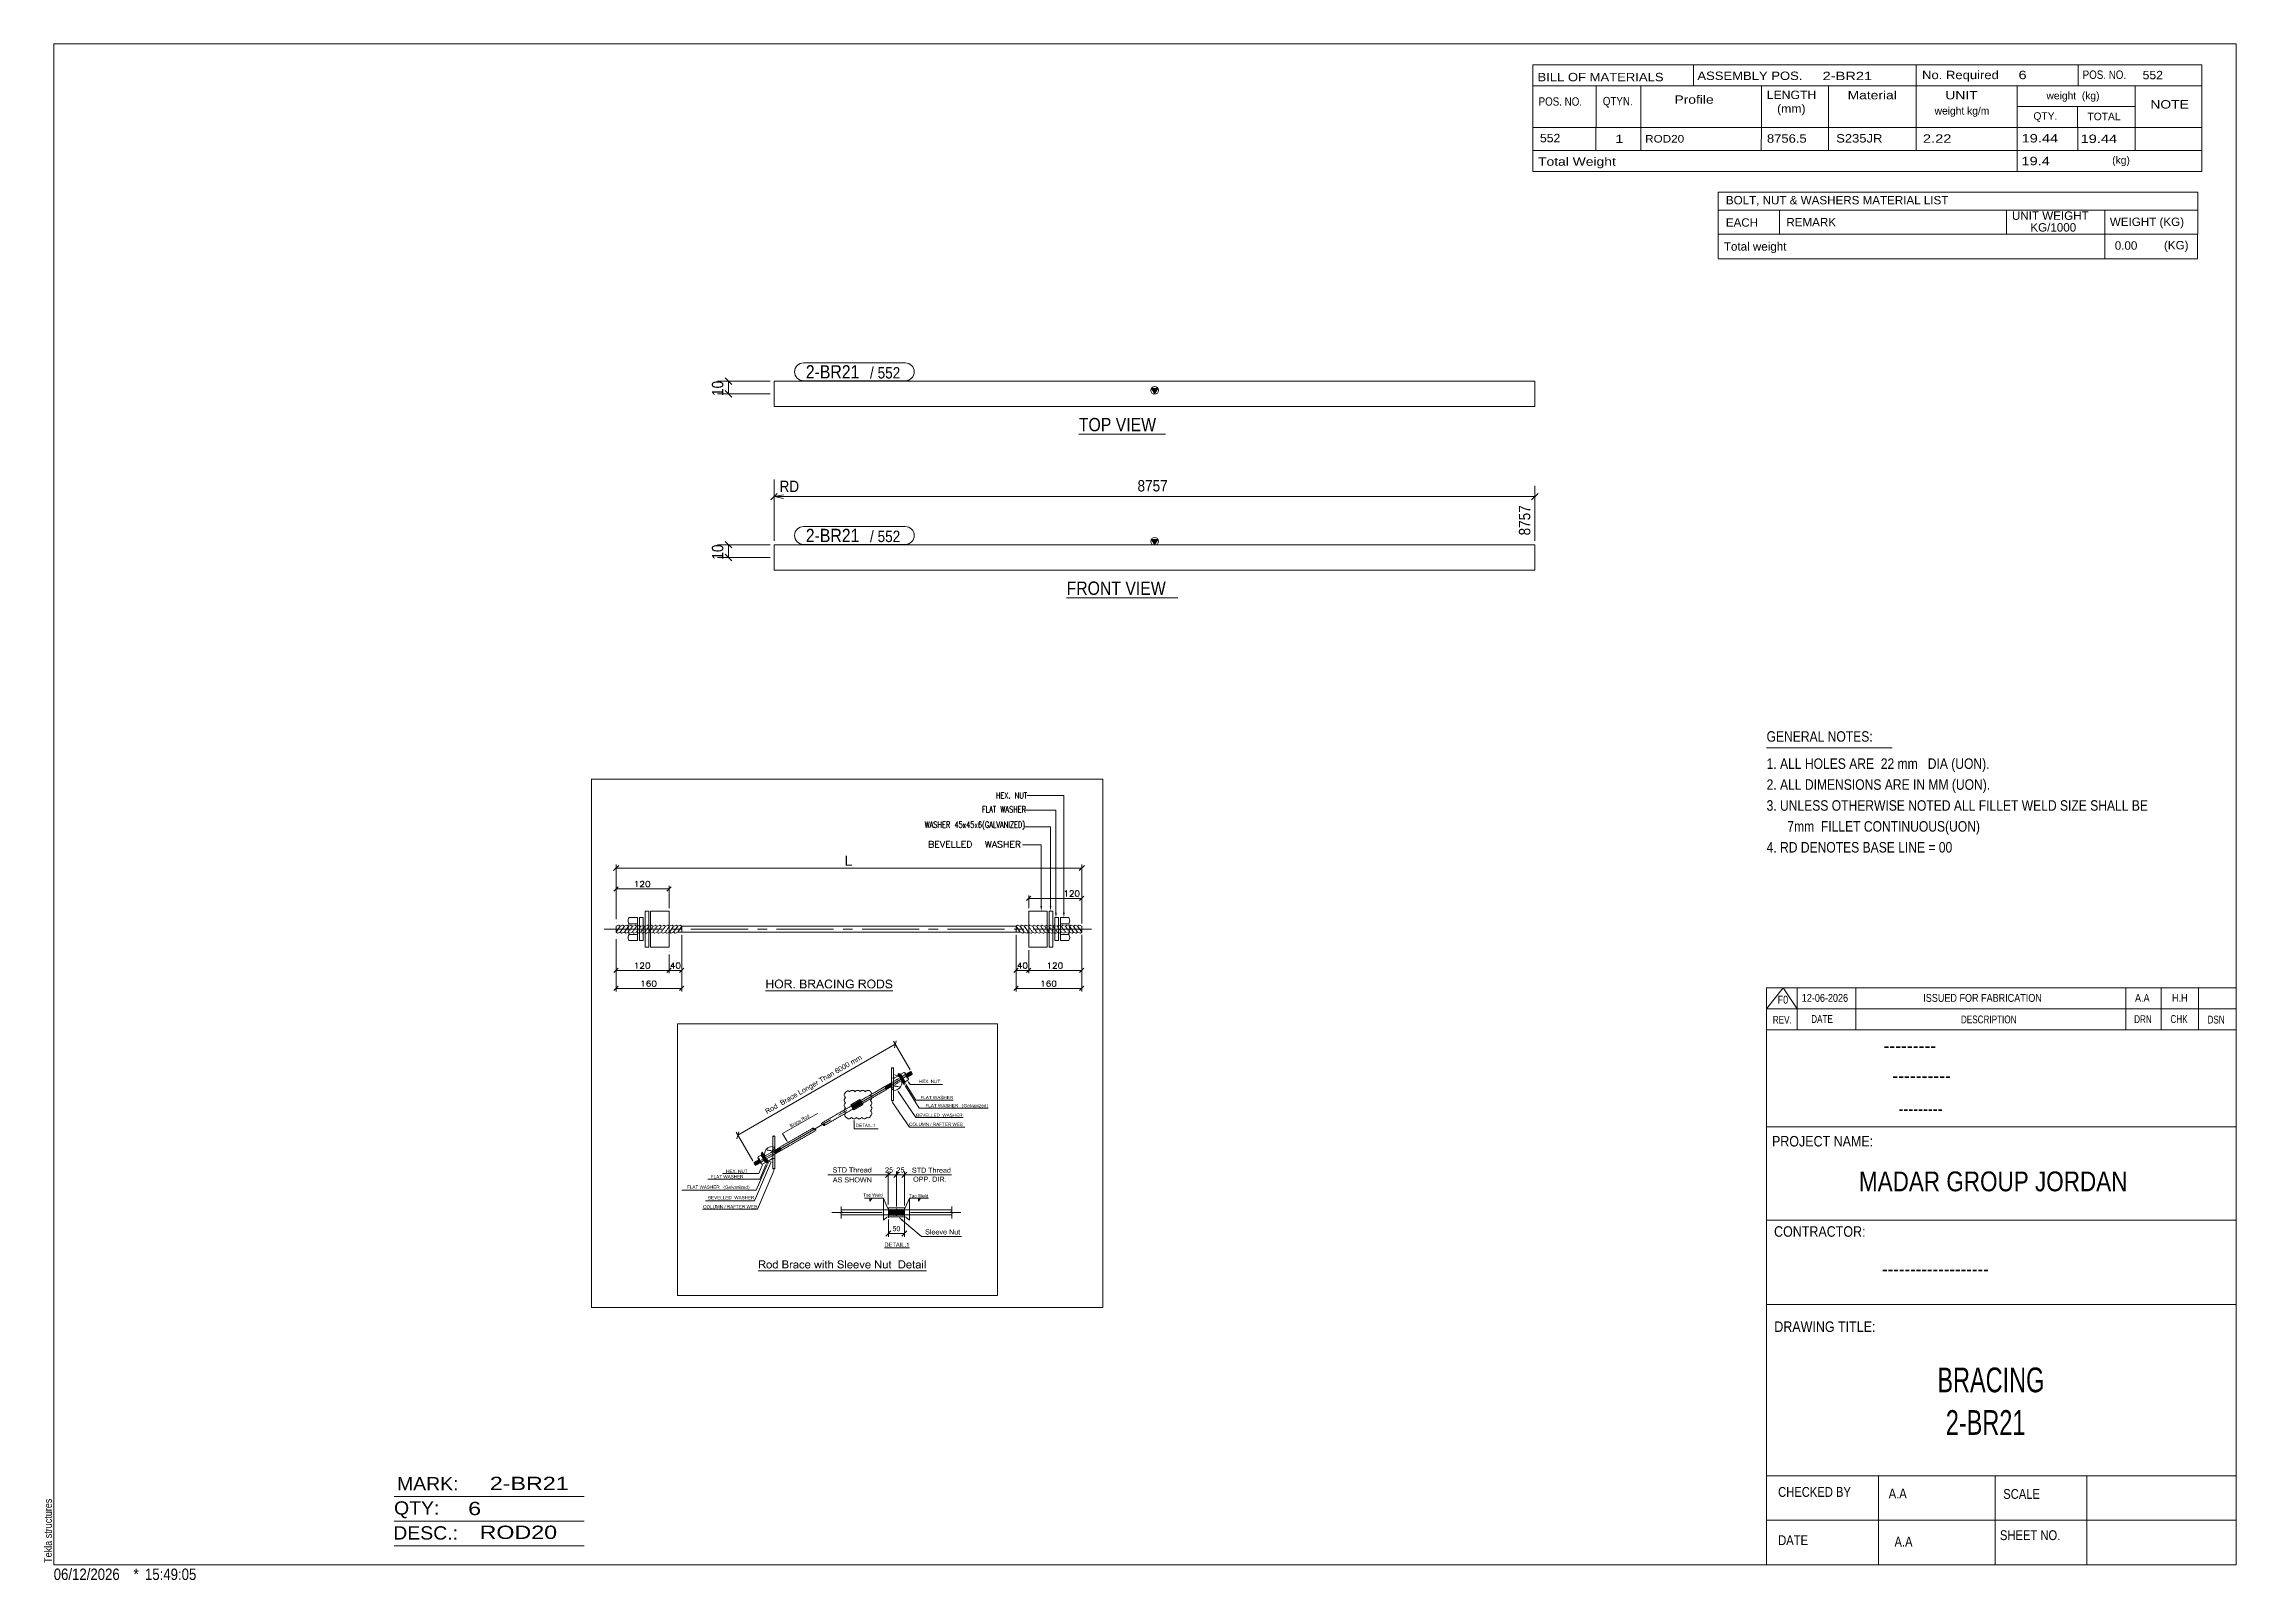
# Model space of a CAD drawing. Header units: millimetres. Extents: x 2 to 579, y 1 to 405.
import ezdxf

# ---------------------------------------------------------------- set-up
doc = ezdxf.new("R2010")
doc.units = ezdxf.units.MM
doc.linetypes.add('XKITLINE00', pattern=[0])
for name, color, linetype, lineweight in [('Dimensions', 7, 'Continuous', 0), ('DrawingSheet', 5, 'Continuous', 0), ('GraphicObject', 6, 'Continuous', 0), ('LinkedObject', 7, 'Continuous', 0), ('OtherObjectType', 7, 'Continuous', 0), ('Part', 2, 'Continuous', 0), ('PartMark', 7, 'Continuous', 0)]:
    doc.layers.add(name, color=color, linetype=linetype, lineweight=lineweight)
doc.styles.add('@ARIAL_UNICODE_MS_BOLD', font='ARIAL.TTF')
doc.styles.add('ARIAL', font='ARIAL.TTF')
doc.styles.add('ARIAL_NARROW', font='ARIALN.TTF')
doc.styles.add('COMIC_SANS_MS_BOLD', font='COMICBD.TTF')
doc.styles.add('SWIS721_EX_BT', font='ARIAL.TTF')
doc.styles.add('SWISSE', font='ARIAL.TTF')

# ---------------------------------------------------------------- blocks, each defined once
blk = doc.blocks.new('*A1')
at = {"layer": 'Part'}
blk.add_hatch(color=2, dxfattribs=at).paths.add_polyline_path([(293.75, 274.66), (295.35, 274.66), (294.55, 273.26)], flags=17)
at = {"layer": 'Part', "color": 2, "linetype": 'XKITLINE00', "lineweight": 0}
for p, q in [((194.45, 273.26), (294.45, 273.26)), ((194.45, 266.59), (194.45, 273.26)), ((294.55, 273.26), (293.75, 274.66)), ((293.75, 274.66), (295.35, 274.66)), ((295.35, 274.66), (294.55, 273.26)), ((294.55, 273.26), (394.55, 273.26)), ((394.55, 273.26), (394.55, 272.28)), ((394.55, 272.28), (394.55, 266.59)), ((294.45, 266.59), (194.45, 266.59)), ((394.55, 266.59), (294.55, 266.59))]:
    blk.add_line(p, q, dxfattribs=at)
blk.add_circle((294.55, 274.16), 1, dxfattribs=at)
blk = doc.blocks.new('*A2')
at = {"layer": 'Part'}
blk.add_hatch(color=2, dxfattribs=at).paths.add_polyline_path([(293.75, 314.36), (295.35, 314.36), (294.55, 312.96)], flags=17)
at = {"layer": 'Part', "color": 2, "linetype": 'XKITLINE00', "lineweight": 0}
for p, q in [((294.45, 316.29), (194.45, 316.29)), ((194.45, 316.29), (194.45, 309.62)), ((294.55, 312.96), (293.75, 314.36)), ((293.75, 314.36), (295.35, 314.36)), ((394.55, 316.29), (294.55, 316.29)), ((295.35, 314.36), (294.55, 312.96)), ((394.55, 309.62), (394.55, 316.29)), ((194.45, 309.62), (294.45, 309.62)), ((294.55, 309.62), (394.55, 309.62))]:
    blk.add_line(p, q, dxfattribs=at)
blk.add_circle((294.55, 313.86), 1, dxfattribs=at)
blk = doc.blocks.new('*A3')
at = {"layer": 'GraphicObject', "color": 3, "linetype": 'XKITLINE00', "lineweight": 0}
for p, q in [((280.96, 211.63), (146.41, 211.63)), ((146.41, 211.63), (146.41, 72.68)), ((280.96, 72.68), (280.96, 211.63)), ((146.41, 72.68), (280.96, 72.68))]:
    blk.add_line(p, q, dxfattribs=at)
blk = doc.blocks.new('*A4')
at = {"layer": 'LinkedObject'}
for color, points in [(7, [(213.66, 191.53), (213.3, 188.83), (213.3, 191.53)]), (7, [(213.66, 189.14), (213.3, 188.83), (213.66, 191.53)]), (7, [(213.3, 188.83), (213.66, 189.14), (214.99, 188.83)]), (7, [(214.99, 188.83), (213.66, 189.14), (214.99, 189.14)]), (1, [(264.95, 178.24), (264.73, 176.89), (264.5, 178.24)]), (1, [(267.39, 178.3), (267.17, 176.95), (266.94, 178.3)]), (1, [(268.81, 176.46), (268.58, 175.11), (268.36, 176.46)]), (1, [(270.9, 176.5), (270.68, 175.15), (270.45, 176.5)]), (7, [(192.75, 157.95), (192.45, 156.6), (192.45, 158.89)]), (7, [(192.75, 157.95), (192.45, 158.89), (192.75, 158.89)]), (7, [(192.75, 157.68), (192.45, 156.6), (192.75, 157.95)]), (7, [(192.45, 156.6), (192.75, 157.68), (192.75, 156.6)]), (7, [(192.75, 157.95), (193.94, 157.68), (192.75, 157.68)]), (7, [(193.94, 157.95), (193.94, 157.68), (192.75, 157.95)]), (7, [(194.24, 158.89), (193.94, 157.95), (193.94, 158.89)]), (7, [(193.94, 157.68), (193.94, 157.95), (194.24, 158.89)]), (7, [(193.94, 157.68), (194.24, 158.89), (194.24, 156.6)]), (7, [(193.94, 157.68), (194.24, 156.6), (193.94, 156.6)]), (7, [(194.95, 158.61), (194.65, 157.72), (194.8, 158.45)]), (7, [(195.08, 158.34), (194.65, 157.72), (194.95, 158.61)]), (7, [(194.8, 158.45), (194.65, 157.72), (194.65, 158)]), (7, [(194.96, 157.97), (194.65, 157.72), (195.08, 158.34)]), (7, [(194.65, 157.72), (194.96, 157.97), (194.96, 157.71)]), (7, [(194.65, 157.72), (194.96, 157.5), (194.65, 157.56)]), (7, [(194.96, 157.5), (194.65, 157.72), (194.96, 157.71)]), (7, [(194.65, 157.56), (194.96, 157.5), (194.71, 157.28)]), (7, [(194.71, 157.28), (194.96, 157.5), (194.78, 157.14)]), (7, [(194.78, 157.14), (194.96, 157.5), (195.07, 157.18)]), (7, [(195.07, 157.18), (195.04, 156.8), (194.78, 157.14)]), (7, [(194.78, 157.14), (195.04, 156.8), (194.84, 157.01)]), (7, [(195.5, 158.93), (194.95, 158.61), (195.11, 158.77)]), (7, [(195.74, 158.93), (194.95, 158.61), (195.5, 158.93)]), (7, [(195.58, 158.67), (194.95, 158.61), (195.74, 158.93)]), (7, [(195.31, 158.56), (194.95, 158.61), (195.58, 158.67)]), (7, [(194.95, 158.61), (195.31, 158.56), (195.19, 158.45)]), (7, [(195.08, 158.34), (194.95, 158.61), (195.19, 158.45)]), (7, [(195.18, 157.06), (195.04, 156.8), (195.07, 157.18)]), (7, [(195.04, 156.8), (195.18, 157.06), (195.16, 156.72)]), (7, [(195.16, 156.72), (195.18, 157.06), (195.29, 156.94)]), (7, [(195.29, 156.94), (195.74, 156.56), (195.16, 156.72)]), (7, [(195.16, 156.72), (195.74, 156.56), (195.29, 156.64)]), (7, [(195.57, 156.82), (195.74, 156.56), (195.29, 156.94)]), (7, [(195.29, 156.64), (195.74, 156.56), (195.58, 156.56)]), (7, [(195.74, 156.56), (195.57, 156.82), (195.74, 156.82)]), (7, [(195.58, 158.67), (195.74, 158.93), (195.74, 158.67)]), (7, [(195.74, 158.93), (195.86, 158.67), (195.74, 158.67)]), (7, [(196.19, 158.85), (195.74, 158.93), (195.9, 158.93)]), (7, [(196.31, 158.78), (195.74, 158.93), (196.19, 158.85)]), (7, [(196.06, 158.61), (195.74, 158.93), (196.31, 158.78)]), (7, [(195.86, 158.67), (195.74, 158.93), (196.06, 158.61)]), (7, [(195.74, 156.56), (195.91, 156.82), (195.89, 156.56)]), (7, [(195.91, 156.82), (195.74, 156.56), (195.74, 156.82)]), (7, [(195.89, 156.56), (195.91, 156.82), (196.17, 156.63)]), (7, [(196.3, 156.7), (195.91, 156.82), (196.19, 156.94)]), (7, [(196.17, 156.63), (195.91, 156.82), (196.3, 156.7)]), (7, [(196.06, 158.61), (196.31, 158.78), (196.15, 158.55)]), (7, [(196.31, 158.78), (196.24, 158.5), (196.15, 158.55)]), (7, [(196.3, 157.06), (196.43, 156.77), (196.19, 156.94)]), (7, [(196.19, 156.94), (196.43, 156.77), (196.3, 156.7)]), (7, [(196.24, 158.5), (196.31, 158.78), (196.38, 158.33)]), (7, [(196.69, 157.12), (196.3, 157.06), (196.41, 157.18)]), (7, [(196.62, 156.98), (196.3, 157.06), (196.69, 157.12)]), (7, [(196.43, 156.77), (196.3, 157.06), (196.62, 156.98)]), (7, [(196.63, 158.49), (196.31, 158.78), (196.44, 158.7)]), (7, [(196.7, 158.36), (196.31, 158.78), (196.63, 158.49)]), (7, [(196.38, 158.33), (196.31, 158.78), (196.7, 158.36)]), (7, [(196.38, 158.33), (196.7, 158.36), (196.43, 158.23)]), (7, [(196.41, 157.18), (196.83, 157.74), (196.69, 157.12)]), (7, [(196.52, 157.52), (196.83, 157.74), (196.41, 157.18)]), (7, [(196.7, 158.36), (196.48, 158.13), (196.43, 158.23)]), (7, [(196.48, 158.13), (196.7, 158.36), (196.52, 157.88)]), (7, [(196.52, 157.88), (196.7, 158.36), (196.83, 157.91)]), (7, [(196.52, 157.74), (196.83, 157.91), (196.83, 157.74)]), (7, [(196.52, 157.88), (196.83, 157.91), (196.52, 157.74)]), (7, [(196.83, 157.74), (196.52, 157.52), (196.52, 157.74)]), (7, [(196.69, 157.12), (196.83, 157.74), (196.76, 157.26)]), (7, [(196.83, 157.91), (196.7, 158.36), (196.77, 158.22)]), (7, [(196.76, 157.26), (196.83, 157.74), (196.83, 157.57)]), (7, [(197.53, 157.88), (197.23, 156.6), (197.23, 158.89)]), (7, [(197.23, 158.89), (197.53, 158.64), (197.53, 157.88)]), (7, [(198.25, 158.64), (197.23, 158.89), (198.24, 158.89)]), (7, [(197.53, 158.64), (197.23, 158.89), (198.25, 158.64)]), (7, [(197.53, 157.88), (197.53, 157.62), (197.23, 156.6)]), (7, [(197.23, 156.6), (197.53, 157.62), (197.53, 156.6)]), (7, [(197.88, 157.62), (197.53, 157.88), (198.18, 157.88)]), (7, [(197.53, 157.62), (197.53, 157.88), (197.88, 157.62)]), (7, [(197.88, 157.62), (198.18, 157.88), (197.94, 157.62)]), (7, [(197.94, 157.62), (198.18, 157.88), (198.03, 157.61)]), (7, [(198.03, 157.61), (198.18, 157.88), (198.05, 157.61)]), (7, [(198.05, 157.61), (198.18, 157.88), (198.09, 157.6)]), (7, [(198.09, 157.6), (198.18, 157.88), (198.15, 157.57)]), (7, [(198.15, 157.57), (198.18, 157.88), (198.29, 157.88)]), (7, [(198.15, 157.57), (198.29, 157.88), (198.19, 157.55)]), (7, [(198.29, 157.88), (198.41, 157.64), (198.19, 157.55)]), (7, [(198.19, 157.55), (198.41, 157.64), (198.22, 157.52)]), (7, [(198.41, 157.64), (198.3, 157.45), (198.22, 157.52)]), (7, [(198.24, 158.89), (198.38, 158.64), (198.25, 158.64)]), (7, [(198.63, 158.86), (198.24, 158.89), (198.4, 158.89)]), (7, [(198.71, 158.83), (198.24, 158.89), (198.63, 158.86)]), (7, [(198.57, 158.59), (198.24, 158.89), (198.71, 158.83)]), (7, [(198.38, 158.64), (198.24, 158.89), (198.57, 158.59)]), (7, [(198.45, 157.9), (198.41, 157.64), (198.29, 157.88)]), (7, [(198.47, 157.61), (198.3, 157.45), (198.41, 157.64)]), (7, [(198.3, 157.45), (198.47, 157.61), (198.34, 157.39)]), (7, [(198.34, 157.39), (198.47, 157.61), (198.38, 157.34)]), (7, [(198.38, 157.34), (198.47, 157.61), (198.59, 157.53)]), (7, [(198.59, 157.53), (198.49, 157.18), (198.38, 157.34)]), (7, [(198.41, 157.64), (198.45, 157.9), (198.58, 157.67)]), (7, [(198.51, 157.92), (198.9, 157.85), (198.45, 157.9)]), (7, [(198.82, 157.77), (198.45, 157.9), (198.9, 157.85)]), (7, [(198.58, 157.67), (198.45, 157.9), (198.82, 157.77)]), (7, [(198.59, 157.53), (198.47, 157.61), (198.56, 157.56)]), (7, [(198.66, 157.47), (198.49, 157.18), (198.59, 157.53)]), (7, [(198.79, 157.32), (198.49, 157.18), (198.66, 157.47)]), (7, [(198.49, 157.18), (198.79, 157.32), (198.56, 157.08)]), (7, [(198.56, 157.94), (198.9, 157.85), (198.51, 157.92)]), (7, [(198.9, 157.85), (198.56, 157.94), (198.65, 158.01)]), (7, [(198.56, 157.08), (198.79, 157.32), (198.84, 157.22)]), (7, [(198.56, 157.08), (198.84, 157.22), (198.86, 156.6)]), (7, [(198.71, 158.83), (198.63, 158.53), (198.57, 158.59)]), (7, [(198.79, 158.8), (198.63, 158.53), (198.71, 158.83)]), (7, [(198.63, 158.53), (198.79, 158.8), (198.69, 158.48)]), (7, [(198.68, 158.06), (198.9, 157.85), (198.65, 158.01)]), (7, [(198.71, 158.11), (198.9, 157.85), (198.68, 158.06)]), (7, [(198.69, 158.48), (198.79, 158.8), (198.96, 158.61)]), (7, [(198.96, 158.61), (198.74, 158.35), (198.69, 158.48)]), (7, [(198.71, 158.11), (199.06, 158.27), (198.9, 157.85)]), (7, [(198.74, 158.21), (199.06, 158.27), (198.71, 158.11)]), (7, [(199.01, 158.53), (198.74, 158.35), (198.96, 158.61)]), (7, [(199.06, 158.36), (198.74, 158.35), (199.01, 158.53)]), (7, [(199.06, 158.27), (198.74, 158.35), (199.06, 158.36)]), (7, [(198.74, 158.35), (199.06, 158.27), (198.74, 158.27)]), (7, [(199.06, 158.27), (198.74, 158.21), (198.74, 158.27)]), (7, [(198.96, 158.61), (198.79, 158.8), (198.91, 158.69)]), (7, [(198.86, 156.6), (198.84, 157.22), (199.24, 156.6)]), (7, [(198.9, 157.85), (199.06, 158.27), (198.98, 157.94)]), (7, [(198.98, 157.94), (199.06, 158.27), (199.06, 158.14)]), (7, [(199.89, 156.92), (199.57, 156.6), (199.57, 156.92)]), (7, [(199.89, 156.6), (199.57, 156.6), (199.89, 156.92)]), (7, [(201.29, 158.89), (201.59, 157.66), (201.29, 156.6)]), (7, [(201.59, 157.93), (201.59, 157.66), (201.29, 158.89)]), (7, [(201.29, 158.89), (201.59, 158.62), (201.59, 157.93)]), (7, [(202.05, 158.62), (201.29, 158.89), (202.15, 158.89)]), (7, [(201.59, 158.62), (201.29, 158.89), (202.05, 158.62)]), (7, [(201.29, 156.6), (201.59, 157.66), (201.59, 156.87)]), (7, [(201.59, 156.87), (202.16, 156.6), (201.29, 156.6)]), (7, [(202.12, 157.66), (201.59, 157.93), (202.09, 157.93)]), (7, [(201.59, 157.66), (201.59, 157.93), (202.12, 157.66)]), (7, [(202.16, 156.87), (202.16, 156.6), (201.59, 156.87)]), (7, [(202.05, 158.62), (202.15, 158.89), (202.18, 158.62)]), (7, [(202.23, 157.66), (202.09, 157.93), (202.19, 157.93)]), (7, [(202.12, 157.66), (202.09, 157.93), (202.23, 157.66)]), (7, [(202.15, 158.89), (202.35, 158.6), (202.18, 158.62)]), (7, [(202.28, 158.89), (202.35, 158.6), (202.15, 158.89)]), (7, [(202.16, 156.87), (202.27, 156.6), (202.16, 156.6)]), (7, [(202.24, 156.87), (202.27, 156.6), (202.16, 156.87)]), (7, [(202.33, 157.94), (202.59, 157.82), (202.19, 157.93)]), (7, [(202.19, 157.93), (202.59, 157.82), (202.23, 157.66)]), (7, [(202.23, 157.66), (202.59, 157.82), (202.4, 157.64)]), (7, [(202.34, 156.88), (202.46, 156.62), (202.24, 156.87)]), (7, [(202.24, 156.87), (202.46, 156.62), (202.27, 156.6)]), (7, [(202.49, 158.85), (202.35, 158.6), (202.28, 158.89)]), (7, [(202.38, 157.96), (202.67, 157.86), (202.33, 157.94)]), (7, [(202.59, 157.82), (202.33, 157.94), (202.67, 157.86)]), (7, [(202.37, 156.88), (202.46, 156.62), (202.34, 156.88)]), (7, [(202.35, 158.6), (202.49, 158.85), (202.4, 158.59)]), (7, [(202.53, 156.64), (202.37, 156.88), (202.42, 156.89)]), (7, [(202.46, 156.62), (202.37, 156.88), (202.53, 156.64)]), (7, [(202.44, 157.97), (202.67, 157.86), (202.38, 157.96)]), (7, [(202.4, 158.59), (202.49, 158.85), (202.45, 158.57)]), (7, [(202.59, 157.82), (202.46, 157.62), (202.4, 157.64)]), (7, [(202.51, 156.92), (202.78, 156.75), (202.42, 156.89)]), (7, [(202.42, 156.89), (202.78, 156.75), (202.53, 156.64)]), (7, [(202.52, 158.03), (202.67, 157.86), (202.44, 157.97)]), (7, [(202.45, 158.57), (202.49, 158.85), (202.57, 158.82)]), (7, [(202.57, 158.82), (202.53, 158.51), (202.45, 158.57)]), (7, [(202.46, 157.62), (202.59, 157.82), (202.52, 157.6)]), (7, [(202.55, 156.95), (202.78, 156.75), (202.51, 156.92)]), (7, [(202.83, 158.03), (202.52, 158.03), (202.58, 158.11)]), (7, [(202.79, 157.96), (202.52, 158.03), (202.83, 158.03)]), (7, [(202.67, 157.86), (202.52, 158.03), (202.79, 157.96)]), (7, [(202.52, 157.6), (202.59, 157.82), (202.61, 157.53)]), (7, [(202.65, 158.78), (202.53, 158.51), (202.57, 158.82)]), (7, [(202.77, 158.68), (202.53, 158.51), (202.65, 158.78)]), (7, [(202.82, 158.61), (202.53, 158.51), (202.77, 158.68)]), (7, [(202.53, 158.51), (202.82, 158.61), (202.56, 158.47)]), (7, [(202.53, 156.64), (202.78, 156.75), (202.61, 156.66)]), (7, [(202.78, 156.75), (202.55, 156.95), (202.58, 156.97)]), (7, [(202.82, 158.61), (202.58, 158.43), (202.56, 158.47)]), (7, [(202.58, 158.43), (202.82, 158.61), (202.61, 158.33)]), (7, [(202.58, 158.11), (202.91, 158.3), (202.83, 158.03)]), (7, [(202.61, 158.21), (202.91, 158.3), (202.58, 158.11)]), (7, [(202.64, 157.03), (202.95, 156.97), (202.58, 156.97)]), (7, [(202.58, 156.97), (202.95, 156.97), (202.78, 156.75)]), (7, [(202.85, 157.68), (202.59, 157.82), (202.69, 157.79)]), (7, [(202.61, 157.53), (202.59, 157.82), (202.85, 157.68)]), (7, [(202.61, 158.33), (202.82, 158.61), (202.91, 158.3)]), (7, [(202.91, 158.3), (202.61, 158.27), (202.61, 158.33)]), (7, [(202.61, 158.27), (202.91, 158.3), (202.61, 158.21)]), (7, [(202.61, 157.53), (202.85, 157.68), (202.64, 157.49)]), (7, [(202.61, 156.66), (202.78, 156.75), (202.73, 156.72)]), (7, [(202.64, 157.49), (202.85, 157.68), (202.67, 157.44)]), (7, [(202.66, 157.07), (202.95, 156.97), (202.64, 157.03)]), (7, [(202.95, 156.97), (202.66, 157.07), (202.68, 157.11)]), (7, [(202.67, 157.44), (202.85, 157.68), (202.91, 157.61)]), (7, [(202.91, 157.61), (202.71, 157.33), (202.67, 157.44)]), (7, [(202.68, 157.11), (203.02, 157.27), (202.95, 156.97)]), (7, [(202.71, 157.21), (203.02, 157.27), (202.68, 157.11)]), (7, [(202.96, 157.54), (202.71, 157.33), (202.91, 157.61)]), (7, [(203.02, 157.36), (202.71, 157.33), (202.96, 157.54)]), (7, [(203.02, 157.27), (202.71, 157.33), (203.02, 157.36)]), (7, [(202.71, 157.33), (203.02, 157.27), (202.71, 157.27)]), (7, [(203.02, 157.27), (202.71, 157.21), (202.71, 157.27)]), (7, [(202.78, 156.75), (202.95, 156.97), (202.83, 156.79)]), (7, [(202.91, 158.38), (202.82, 158.61), (202.86, 158.53)]), (7, [(202.91, 158.3), (202.82, 158.61), (202.91, 158.38)]), (7, [(202.83, 158.03), (202.91, 158.3), (202.87, 158.09)]), (7, [(202.83, 156.79), (202.95, 156.97), (202.92, 156.9)]), (7, [(202.87, 158.09), (202.91, 158.3), (202.91, 158.23)]), (7, [(202.95, 156.97), (203.02, 157.27), (202.98, 157.04)]), (7, [(202.98, 157.04), (203.02, 157.27), (203.02, 157.18)]), (7, [(203.74, 157.88), (203.44, 156.6), (203.44, 158.89)]), (7, [(203.44, 158.89), (203.74, 158.64), (203.74, 157.88)]), (7, [(204.46, 158.64), (203.44, 158.89), (204.45, 158.89)]), (7, [(203.74, 158.64), (203.44, 158.89), (204.46, 158.64)]), (7, [(203.74, 157.88), (203.74, 157.62), (203.44, 156.6)]), (7, [(203.44, 156.6), (203.74, 157.62), (203.74, 156.6)]), (7, [(204.09, 157.62), (203.74, 157.88), (204.39, 157.88)]), (7, [(203.74, 157.62), (203.74, 157.88), (204.09, 157.62)]), (7, [(204.09, 157.62), (204.39, 157.88), (204.15, 157.62)]), (7, [(204.15, 157.62), (204.39, 157.88), (204.23, 157.61)]), (7, [(204.23, 157.61), (204.39, 157.88), (204.26, 157.61)]), (7, [(204.26, 157.61), (204.39, 157.88), (204.29, 157.6)]), (7, [(204.29, 157.6), (204.39, 157.88), (204.36, 157.57)]), (7, [(204.36, 157.57), (204.39, 157.88), (204.49, 157.88)]), (7, [(204.36, 157.57), (204.49, 157.88), (204.4, 157.55)]), (7, [(204.49, 157.88), (204.62, 157.64), (204.4, 157.55)]), (7, [(204.4, 157.55), (204.62, 157.64), (204.43, 157.52)]), (7, [(204.62, 157.64), (204.51, 157.45), (204.43, 157.52)]), (7, [(204.45, 158.89), (204.59, 158.64), (204.46, 158.64)]), (7, [(204.84, 158.86), (204.45, 158.89), (204.6, 158.89)]), (7, [(204.92, 158.83), (204.45, 158.89), (204.84, 158.86)]), (7, [(204.78, 158.59), (204.45, 158.89), (204.92, 158.83)]), (7, [(204.59, 158.64), (204.45, 158.89), (204.78, 158.59)]), (7, [(204.66, 157.9), (204.62, 157.64), (204.49, 157.88)]), (7, [(204.68, 157.61), (204.51, 157.45), (204.62, 157.64)]), (7, [(204.51, 157.45), (204.68, 157.61), (204.55, 157.39)]), (7, [(204.55, 157.39), (204.68, 157.61), (204.59, 157.34)]), (7, [(204.59, 157.34), (204.68, 157.61), (204.8, 157.53)]), (7, [(204.8, 157.53), (204.7, 157.18), (204.59, 157.34)]), (7, [(204.62, 157.64), (204.66, 157.9), (204.79, 157.67)]), (7, [(204.71, 157.92), (205.11, 157.85), (204.66, 157.9)]), (7, [(205.03, 157.77), (204.66, 157.9), (205.11, 157.85)]), (7, [(204.79, 157.67), (204.66, 157.9), (205.03, 157.77)]), (7, [(204.8, 157.53), (204.68, 157.61), (204.77, 157.56)]), (7, [(204.87, 157.47), (204.7, 157.18), (204.8, 157.53)]), (7, [(204.99, 157.32), (204.7, 157.18), (204.87, 157.47)]), (7, [(204.7, 157.18), (204.99, 157.32), (204.77, 157.08)]), (7, [(204.77, 157.94), (205.11, 157.85), (204.71, 157.92)]), (7, [(205.11, 157.85), (204.77, 157.94), (204.86, 158.01)]), (7, [(204.77, 157.08), (204.99, 157.32), (205.05, 157.22)]), (7, [(204.77, 157.08), (205.05, 157.22), (205.07, 156.6)]), (7, [(204.92, 158.83), (204.84, 158.53), (204.78, 158.59)]), (7, [(205, 158.8), (204.84, 158.53), (204.92, 158.83)]), (7, [(204.84, 158.53), (205, 158.8), (204.89, 158.48)]), (7, [(204.89, 158.06), (205.11, 157.85), (204.86, 158.01)]), (7, [(204.89, 158.48), (205, 158.8), (205.17, 158.61)]), (7, [(205.17, 158.61), (204.95, 158.35), (204.89, 158.48)]), (7, [(204.92, 158.11), (205.11, 157.85), (204.89, 158.06)]), (7, [(204.92, 158.11), (205.26, 158.27), (205.11, 157.85)]), (7, [(204.95, 158.21), (205.26, 158.27), (204.92, 158.11)]), (7, [(205.22, 158.53), (204.95, 158.35), (205.17, 158.61)]), (7, [(205.26, 158.36), (204.95, 158.35), (205.22, 158.53)]), (7, [(205.26, 158.27), (204.95, 158.35), (205.26, 158.36)]), (7, [(204.95, 158.35), (205.26, 158.27), (204.95, 158.27)]), (7, [(205.26, 158.27), (204.95, 158.21), (204.95, 158.27)]), (7, [(205.17, 158.61), (205, 158.8), (205.12, 158.69)]), (7, [(205.07, 156.6), (205.05, 157.22), (205.45, 156.6)]), (7, [(205.11, 157.85), (205.26, 158.27), (205.19, 157.94)]), (7, [(205.19, 157.94), (205.26, 158.27), (205.26, 158.14)]), (7, [(206.37, 158.89), (206.4, 158.21), (205.49, 156.6)]), (7, [(205.49, 156.6), (206.4, 158.21), (206.15, 157.54)]), (7, [(206.06, 157.3), (205.49, 156.6), (206.15, 157.54)]), (7, [(205.49, 156.6), (206.06, 157.3), (205.81, 156.6)]), (7, [(206.15, 157.54), (207.02, 157.3), (206.06, 157.3)]), (7, [(206.92, 157.54), (207.02, 157.3), (206.15, 157.54)]), (7, [(206.4, 158.21), (206.37, 158.89), (206.44, 158.32)]), (7, [(206.44, 158.32), (206.37, 158.89), (206.5, 158.54)]), (7, [(206.5, 158.54), (206.37, 158.89), (206.52, 158.65)]), (7, [(206.69, 158.89), (206.52, 158.65), (206.37, 158.89)]), (7, [(206.52, 158.65), (206.69, 158.89), (206.55, 158.56)]), (7, [(206.55, 158.56), (206.69, 158.89), (206.63, 158.32)]), (7, [(206.63, 158.32), (206.69, 158.89), (206.68, 158.17)]), (7, [(206.68, 158.17), (206.69, 158.89), (206.92, 157.54)]), (7, [(206.92, 157.54), (206.69, 158.89), (207.02, 157.3)]), (7, [(207.02, 157.3), (206.69, 158.89), (207.63, 156.6)]), (7, [(207.02, 157.3), (207.63, 156.6), (207.28, 156.6)]), (7, [(208.13, 158.1), (207.78, 157.94), (207.85, 158.25)]), (7, [(208.09, 157.88), (207.78, 157.94), (208.13, 158.1)]), (7, [(207.78, 157.94), (208.09, 157.88), (207.78, 157.76)]), (7, [(207.78, 157.76), (208.09, 157.88), (208.09, 157.76)]), (7, [(208.09, 157.76), (207.78, 157.6), (207.78, 157.76)]), (7, [(208.09, 157.62), (207.78, 157.6), (208.09, 157.76)]), (7, [(208.09, 157.62), (207.9, 157.15), (207.78, 157.6)]), (7, [(207.78, 157.6), (207.9, 157.15), (207.84, 157.29)]), (7, [(208.17, 158.2), (207.85, 158.25), (207.92, 158.39)]), (7, [(208.13, 158.1), (207.85, 158.25), (208.17, 158.2)]), (7, [(208.14, 157.36), (207.9, 157.15), (208.09, 157.62)]), (7, [(207.9, 157.15), (208.14, 157.36), (208.18, 157.25)]), (7, [(208.22, 157.15), (207.9, 157.15), (208.18, 157.25)]), (7, [(207.9, 157.15), (208.26, 156.71), (207.96, 157.01)]), (7, [(208.22, 157.15), (208.26, 156.71), (207.9, 157.15)]), (7, [(207.99, 158.52), (208.33, 158.48), (207.92, 158.39)]), (7, [(207.92, 158.39), (208.33, 158.48), (208.2, 158.31)]), (7, [(208.17, 158.2), (207.92, 158.39), (208.2, 158.31)]), (7, [(207.96, 157.01), (208.26, 156.71), (208.14, 156.79)]), (7, [(208.18, 158.72), (208.33, 158.48), (207.99, 158.52)]), (7, [(208.31, 158.79), (208.33, 158.48), (208.18, 158.72)]), (7, [(208.35, 156.98), (208.26, 156.71), (208.22, 157.15)]), (7, [(208.26, 156.71), (208.35, 156.98), (208.44, 156.93)]), (7, [(208.53, 156.88), (208.26, 156.71), (208.44, 156.93)]), (7, [(208.53, 156.88), (208.86, 156.56), (208.26, 156.71)]), (7, [(208.26, 156.71), (208.86, 156.56), (208.37, 156.64)]), (7, [(208.43, 158.86), (208.72, 158.67), (208.31, 158.79)]), (7, [(208.31, 158.79), (208.72, 158.67), (208.5, 158.61)]), (7, [(208.33, 158.48), (208.31, 158.79), (208.41, 158.54)]), (7, [(208.41, 158.54), (208.31, 158.79), (208.5, 158.61)]), (7, [(208.37, 156.64), (208.86, 156.56), (208.67, 156.56)]), (7, [(208.71, 158.93), (208.72, 158.67), (208.43, 158.86)]), (7, [(208.73, 156.82), (208.86, 156.56), (208.53, 156.88)]), (7, [(208.86, 158.93), (208.72, 158.67), (208.71, 158.93)]), (7, [(208.72, 158.67), (208.86, 158.93), (208.85, 158.67)]), (7, [(208.86, 156.56), (208.73, 156.82), (208.83, 156.82)]), (7, [(208.96, 156.82), (208.86, 156.56), (208.83, 156.82)]), (7, [(208.86, 158.93), (208.97, 158.67), (208.85, 158.67)]), (7, [(209.32, 158.84), (208.86, 158.93), (209.03, 158.93)]), (7, [(209.44, 158.75), (208.86, 158.93), (209.32, 158.84)]), (7, [(209.16, 158.61), (208.86, 158.93), (209.44, 158.75)]), (7, [(208.97, 158.67), (208.86, 158.93), (209.16, 158.61)]), (7, [(208.96, 156.82), (209.46, 156.76), (208.86, 156.56)]), (7, [(208.86, 156.56), (209.46, 156.76), (209.03, 156.56)]), (7, [(209.17, 156.9), (209.46, 156.76), (208.96, 156.82)]), (7, [(209.03, 156.56), (209.46, 156.76), (209.34, 156.66)]), (7, [(209.16, 158.61), (209.44, 158.75), (209.23, 158.56)]), (7, [(209.46, 156.76), (209.17, 156.9), (209.26, 156.97)]), (7, [(209.44, 158.75), (209.31, 158.5), (209.23, 158.56)]), (7, [(209.35, 157.04), (209.46, 156.76), (209.26, 156.97)]), (7, [(209.31, 158.5), (209.44, 158.75), (209.43, 158.32)]), (7, [(209.35, 157.04), (209.8, 157.33), (209.46, 156.76)]), (7, [(209.47, 157.26), (209.8, 157.33), (209.35, 157.04)]), (7, [(209.43, 158.32), (209.44, 158.75), (209.76, 158.26)]), (7, [(209.43, 158.32), (209.76, 158.26), (209.47, 158.19)]), (7, [(209.72, 158.42), (209.44, 158.75), (209.55, 158.67)]), (7, [(209.76, 158.26), (209.44, 158.75), (209.72, 158.42)]), (7, [(209.46, 156.76), (209.8, 157.33), (209.58, 156.86)]), (7, [(209.8, 157.33), (209.47, 157.26), (209.5, 157.4)]), (7, [(209.58, 156.86), (209.8, 157.33), (209.75, 157.14)]), (7, [(210.53, 158.89), (210.22, 156.6), (210.22, 158.89)]), (7, [(210.53, 156.6), (210.22, 156.6), (210.53, 158.89)]), (7, [(211.06, 158.89), (211.35, 158.4), (211.06, 156.6)]), (7, [(211.35, 158.4), (211.06, 158.89), (211.37, 158.89)]), (7, [(211.06, 156.6), (211.35, 158.4), (211.35, 156.6)]), (7, [(211.35, 158.4), (211.37, 158.89), (212.55, 156.6)]), (7, [(212.55, 156.6), (211.37, 158.89), (212.57, 157.09)]), (7, [(212.57, 157.09), (212.86, 156.6), (212.55, 156.6)]), (7, [(212.86, 158.89), (212.57, 157.09), (212.57, 158.89)]), (7, [(212.86, 156.6), (212.57, 157.09), (212.86, 158.89)]), (7, [(213.43, 158.36), (213.29, 157.9), (213.36, 158.21)]), (7, [(213.64, 158.11), (213.29, 157.9), (213.43, 158.36)]), (7, [(213.6, 157.88), (213.29, 157.9), (213.64, 158.11)]), (7, [(213.29, 157.9), (213.6, 157.88), (213.29, 157.73)]), (7, [(213.29, 157.73), (213.6, 157.88), (213.6, 157.75)]), (7, [(213.6, 157.6), (213.29, 157.73), (213.6, 157.75)]), (7, [(213.29, 157.73), (213.43, 157.12), (213.29, 157.57)]), (7, [(213.6, 157.6), (213.43, 157.12), (213.29, 157.73)]), (7, [(213.29, 157.57), (213.43, 157.12), (213.36, 157.26)]), (7, [(213.83, 158.79), (213.43, 158.36), (213.7, 158.72)]), (7, [(214, 158.57), (213.43, 158.36), (213.83, 158.79)]), (7, [(213.7, 158.72), (213.43, 158.36), (213.5, 158.5)]), (7, [(213.88, 158.49), (213.43, 158.36), (214, 158.57)]), (7, [(213.83, 158.44), (213.43, 158.36), (213.88, 158.49)]), (7, [(213.79, 158.39), (213.43, 158.36), (213.83, 158.44)]), (7, [(213.71, 158.28), (213.43, 158.36), (213.79, 158.39)]), (7, [(213.43, 158.36), (213.71, 158.28), (213.69, 158.21)]), (7, [(213.64, 158.11), (213.43, 158.36), (213.69, 158.21)]), (7, [(213.65, 157.34), (213.43, 157.12), (213.6, 157.6)]), (7, [(213.43, 157.12), (213.65, 157.34), (213.71, 157.24)]), (7, [(213.76, 157.14), (213.43, 157.12), (213.71, 157.24)]), (7, [(213.76, 157.14), (213.85, 156.71), (213.43, 157.12)]), (7, [(213.43, 157.12), (213.85, 156.71), (213.5, 156.99)]), (7, [(213.5, 156.99), (213.85, 156.71), (213.71, 156.78)]), (7, [(213.91, 156.99), (213.85, 156.71), (213.76, 157.14)]), (7, [(214.26, 158.93), (213.83, 158.79), (213.96, 158.86)]), (7, [(214.33, 158.67), (213.83, 158.79), (214.26, 158.93)]), (7, [(213.83, 158.79), (214.08, 158.61), (214, 158.57)]), (7, [(214.08, 158.61), (213.83, 158.79), (214.15, 158.64)]), (7, [(214.15, 158.64), (213.83, 158.79), (214.33, 158.67)]), (7, [(213.85, 156.71), (213.91, 156.99), (214.01, 156.94)]), (7, [(214.11, 156.89), (213.85, 156.71), (214.01, 156.94)]), (7, [(214.11, 156.89), (214.46, 156.56), (213.85, 156.71)]), (7, [(213.85, 156.71), (214.46, 156.56), (213.98, 156.64)]), (7, [(213.98, 156.64), (214.46, 156.56), (214.29, 156.56)]), (7, [(214.33, 156.84), (214.46, 156.56), (214.11, 156.89)]), (7, [(214.43, 158.67), (214.26, 158.93), (214.43, 158.93)]), (7, [(214.33, 158.67), (214.26, 158.93), (214.43, 158.67)]), (7, [(214.46, 156.56), (214.33, 156.84), (214.44, 156.84)]), (7, [(214.43, 158.93), (214.52, 158.67), (214.43, 158.67)]), (7, [(214.56, 158.93), (214.52, 158.67), (214.43, 158.93)]), (7, [(214.43, 157.77), (215.11, 157.5), (214.43, 157.5)]), (7, [(215.4, 157.77), (215.11, 157.5), (214.43, 157.77)]), (7, [(214.44, 156.84), (214.58, 156.56), (214.46, 156.56)]), (7, [(214.54, 156.84), (214.58, 156.56), (214.44, 156.84)]), (7, [(214.52, 158.67), (214.56, 158.93), (214.68, 158.64)]), (7, [(214.73, 156.87), (214.83, 156.61), (214.54, 156.84)]), (7, [(214.54, 156.84), (214.83, 156.61), (214.58, 156.56)]), (7, [(214.88, 158.85), (214.56, 158.93), (214.78, 158.89)]), (7, [(214.68, 158.64), (214.56, 158.93), (214.88, 158.85)]), (7, [(214.68, 158.64), (214.88, 158.85), (214.75, 158.61)]), (7, [(214.94, 156.65), (214.73, 156.87), (214.82, 156.91)]), (7, [(214.83, 156.61), (214.73, 156.87), (214.94, 156.65)]), (7, [(214.88, 158.85), (214.82, 158.58), (214.75, 158.61)]), (7, [(214.82, 158.58), (214.88, 158.85), (214.93, 158.5)]), (7, [(214.92, 156.95), (215.06, 156.7), (214.82, 156.91)]), (7, [(214.82, 156.91), (215.06, 156.7), (214.94, 156.65)]), (7, [(215.14, 158.7), (214.88, 158.85), (214.98, 158.81)]), (7, [(215.2, 158.62), (214.88, 158.85), (215.14, 158.7)]), (7, [(214.93, 158.5), (214.88, 158.85), (215.2, 158.62)]), (7, [(215.06, 157.03), (215.4, 156.92), (214.92, 156.95)]), (7, [(214.92, 156.95), (215.4, 156.92), (215.06, 156.7)]), (7, [(214.93, 158.5), (215.2, 158.62), (214.97, 158.45)]), (7, [(215.2, 158.62), (215.01, 158.4), (214.97, 158.45)]), (7, [(215.01, 158.4), (215.2, 158.62), (215.07, 158.26)]), (7, [(215.11, 157.07), (215.4, 156.92), (215.06, 157.03)]), (7, [(215.06, 156.7), (215.4, 156.92), (215.29, 156.83)]), (7, [(215.07, 158.26), (215.2, 158.62), (215.34, 158.36)]), (7, [(215.07, 158.26), (215.34, 158.36), (215.1, 158.17)]), (7, [(215.1, 158.17), (215.34, 158.36), (215.37, 158.25)]), (7, [(215.11, 157.07), (215.4, 157.77), (215.4, 156.92)]), (7, [(215.11, 157.5), (215.4, 157.77), (215.11, 157.07)]), (7, [(215.34, 158.36), (215.2, 158.62), (215.25, 158.55)]), (7, [(217.04, 157.88), (216.74, 156.6), (216.74, 158.89)]), (7, [(216.74, 158.89), (217.04, 158.64), (217.04, 157.88)]), (7, [(217.77, 158.64), (216.74, 158.89), (217.75, 158.89)]), (7, [(217.04, 158.64), (216.74, 158.89), (217.77, 158.64)]), (7, [(217.04, 157.88), (217.04, 157.62), (216.74, 156.6)]), (7, [(216.74, 156.6), (217.04, 157.62), (217.04, 156.6)]), (7, [(217.39, 157.62), (217.04, 157.88), (217.69, 157.88)]), (7, [(217.04, 157.62), (217.04, 157.88), (217.39, 157.62)]), (7, [(217.39, 157.62), (217.69, 157.88), (217.45, 157.62)]), (7, [(217.45, 157.62), (217.69, 157.88), (217.54, 157.61)]), (7, [(217.54, 157.61), (217.69, 157.88), (217.56, 157.61)]), (7, [(217.56, 157.61), (217.69, 157.88), (217.6, 157.6)]), (7, [(217.6, 157.6), (217.69, 157.88), (217.67, 157.57)]), (7, [(217.67, 157.57), (217.69, 157.88), (217.8, 157.88)]), (7, [(217.67, 157.57), (217.8, 157.88), (217.7, 157.55)]), (7, [(217.8, 157.88), (217.92, 157.64), (217.7, 157.55)]), (7, [(217.7, 157.55), (217.92, 157.64), (217.73, 157.52)]), (7, [(217.92, 157.64), (217.81, 157.45), (217.73, 157.52)]), (7, [(217.75, 158.89), (217.89, 158.64), (217.77, 158.64)]), (7, [(218.14, 158.86), (217.75, 158.89), (217.91, 158.89)]), (7, [(218.22, 158.83), (217.75, 158.89), (218.14, 158.86)]), (7, [(218.08, 158.59), (217.75, 158.89), (218.22, 158.83)]), (7, [(217.89, 158.64), (217.75, 158.89), (218.08, 158.59)]), (7, [(217.96, 157.9), (217.92, 157.64), (217.8, 157.88)]), (7, [(217.98, 157.61), (217.81, 157.45), (217.92, 157.64)]), (7, [(217.81, 157.45), (217.98, 157.61), (217.85, 157.39)]), (7, [(217.85, 157.39), (217.98, 157.61), (217.9, 157.34)]), (7, [(217.9, 157.34), (217.98, 157.61), (218.11, 157.53)]), (7, [(218.11, 157.53), (218.01, 157.18), (217.9, 157.34)]), (7, [(217.92, 157.64), (217.96, 157.9), (218.09, 157.67)]), (7, [(218.02, 157.92), (218.41, 157.85), (217.96, 157.9)]), (7, [(218.33, 157.77), (217.96, 157.9), (218.41, 157.85)]), (7, [(218.09, 157.67), (217.96, 157.9), (218.33, 157.77)]), (7, [(218.11, 157.53), (217.98, 157.61), (218.08, 157.56)]), (7, [(218.17, 157.47), (218.01, 157.18), (218.11, 157.53)]), (7, [(218.3, 157.32), (218.01, 157.18), (218.17, 157.47)]), (7, [(218.01, 157.18), (218.3, 157.32), (218.07, 157.08)]), (7, [(218.08, 157.94), (218.41, 157.85), (218.02, 157.92)]), (7, [(218.07, 157.08), (218.3, 157.32), (218.36, 157.22)]), (7, [(218.07, 157.08), (218.36, 157.22), (218.37, 156.6)]), (7, [(218.22, 158.83), (218.14, 158.53), (218.08, 158.59)]), (7, [(218.41, 157.85), (218.08, 157.94), (218.17, 158.01)]), (7, [(218.3, 158.8), (218.14, 158.53), (218.22, 158.83)]), (7, [(218.14, 158.53), (218.3, 158.8), (218.2, 158.48)]), (7, [(218.2, 158.06), (218.41, 157.85), (218.17, 158.01)]), (7, [(218.2, 158.48), (218.3, 158.8), (218.47, 158.61)]), (7, [(218.47, 158.61), (218.26, 158.35), (218.2, 158.48)]), (7, [(218.23, 158.11), (218.41, 157.85), (218.2, 158.06)]), (7, [(218.23, 158.11), (218.57, 158.27), (218.41, 157.85)]), (7, [(218.26, 158.21), (218.57, 158.27), (218.23, 158.11)]), (7, [(218.52, 158.53), (218.26, 158.35), (218.47, 158.61)]), (7, [(218.57, 158.36), (218.26, 158.35), (218.52, 158.53)]), (7, [(218.57, 158.27), (218.26, 158.35), (218.57, 158.36)]), (7, [(218.26, 158.35), (218.57, 158.27), (218.26, 158.27)]), (7, [(218.57, 158.27), (218.26, 158.21), (218.26, 158.27)]), (7, [(218.47, 158.61), (218.3, 158.8), (218.43, 158.69)]), (7, [(218.37, 156.6), (218.36, 157.22), (218.75, 156.6)]), (7, [(218.41, 157.85), (218.57, 158.27), (218.49, 157.94)]), (7, [(218.49, 157.94), (218.57, 158.27), (218.57, 158.14)]), (7, [(219.26, 158.61), (218.95, 157.72), (219.1, 158.45)]), (7, [(219.38, 158.34), (218.95, 157.72), (219.26, 158.61)]), (7, [(219.1, 158.45), (218.95, 157.72), (218.95, 158)]), (7, [(219.26, 157.97), (218.95, 157.72), (219.38, 158.34)]), (7, [(218.95, 157.72), (219.26, 157.97), (219.26, 157.71)]), (7, [(218.95, 157.72), (219.26, 157.5), (218.95, 157.56)]), (7, [(219.26, 157.5), (218.95, 157.72), (219.26, 157.71)]), (7, [(218.95, 157.56), (219.26, 157.5), (219.01, 157.28)]), (7, [(219.01, 157.28), (219.26, 157.5), (219.08, 157.14)]), (7, [(219.08, 157.14), (219.26, 157.5), (219.37, 157.18)]), (7, [(219.37, 157.18), (219.34, 156.8), (219.08, 157.14)]), (7, [(219.08, 157.14), (219.34, 156.8), (219.15, 157.01)]), (7, [(219.8, 158.93), (219.26, 158.61), (219.41, 158.77)]), (7, [(220.04, 158.93), (219.26, 158.61), (219.8, 158.93)]), (7, [(219.88, 158.67), (219.26, 158.61), (220.04, 158.93)]), (7, [(219.61, 158.56), (219.26, 158.61), (219.88, 158.67)]), (7, [(219.26, 158.61), (219.61, 158.56), (219.49, 158.45)]), (7, [(219.38, 158.34), (219.26, 158.61), (219.49, 158.45)]), (7, [(219.48, 157.06), (219.34, 156.8), (219.37, 157.18)]), (7, [(219.34, 156.8), (219.48, 157.06), (219.47, 156.72)]), (7, [(219.47, 156.72), (219.48, 157.06), (219.59, 156.94)]), (7, [(219.59, 156.94), (220.04, 156.56), (219.47, 156.72)]), (7, [(219.47, 156.72), (220.04, 156.56), (219.59, 156.64)]), (7, [(219.87, 156.82), (220.04, 156.56), (219.59, 156.94)]), (7, [(219.59, 156.64), (220.04, 156.56), (219.88, 156.56)]), (7, [(220.04, 156.56), (219.87, 156.82), (220.04, 156.82)]), (7, [(219.88, 158.67), (220.04, 158.93), (220.05, 158.67)]), (7, [(220.04, 158.93), (220.16, 158.67), (220.05, 158.67)]), (7, [(220.49, 158.85), (220.04, 158.93), (220.2, 158.93)]), (7, [(220.61, 158.78), (220.04, 158.93), (220.49, 158.85)]), (7, [(220.36, 158.61), (220.04, 158.93), (220.61, 158.78)]), (7, [(220.16, 158.67), (220.04, 158.93), (220.36, 158.61)]), (7, [(220.04, 156.56), (220.21, 156.82), (220.19, 156.56)]), (7, [(220.21, 156.82), (220.04, 156.56), (220.04, 156.82)]), (7, [(220.19, 156.56), (220.21, 156.82), (220.47, 156.63)]), (7, [(220.6, 156.7), (220.21, 156.82), (220.49, 156.94)]), (7, [(220.47, 156.63), (220.21, 156.82), (220.6, 156.7)]), (7, [(220.36, 158.61), (220.61, 158.78), (220.45, 158.55)]), (7, [(220.61, 158.78), (220.54, 158.5), (220.45, 158.55)]), (7, [(220.6, 157.06), (220.73, 156.77), (220.49, 156.94)]), (7, [(220.49, 156.94), (220.73, 156.77), (220.6, 156.7)]), (7, [(220.54, 158.5), (220.61, 158.78), (220.68, 158.33)]), (7, [(221, 157.12), (220.6, 157.06), (220.71, 157.18)]), (7, [(220.93, 156.98), (220.6, 157.06), (221, 157.12)]), (7, [(220.73, 156.77), (220.6, 157.06), (220.93, 156.98)]), (7, [(220.94, 158.49), (220.61, 158.78), (220.74, 158.7)]), (7, [(221, 158.36), (220.61, 158.78), (220.94, 158.49)]), (7, [(220.68, 158.33), (220.61, 158.78), (221, 158.36)]), (7, [(220.68, 158.33), (221, 158.36), (220.73, 158.23)]), (7, [(220.71, 157.18), (221.14, 157.74), (221, 157.12)]), (7, [(220.82, 157.52), (221.14, 157.74), (220.71, 157.18)]), (7, [(221, 158.36), (220.78, 158.13), (220.73, 158.23)]), (7, [(220.78, 158.13), (221, 158.36), (220.82, 157.88)]), (7, [(220.82, 157.88), (221, 158.36), (221.14, 157.91)]), (7, [(220.82, 157.74), (221.14, 157.91), (221.14, 157.74)]), (7, [(220.82, 157.88), (221.14, 157.91), (220.82, 157.74)]), (7, [(221.14, 157.74), (220.82, 157.52), (220.82, 157.74)]), (7, [(221.14, 157.91), (221, 158.36), (221.07, 158.22)]), (7, [(221, 157.12), (221.14, 157.74), (221.07, 157.26)]), (7, [(221.07, 157.26), (221.14, 157.74), (221.14, 157.57)]), (7, [(221.53, 158.89), (221.83, 158.62), (221.53, 156.6)]), (7, [(222.31, 158.62), (221.53, 158.89), (222.31, 158.89)]), (7, [(221.83, 158.62), (221.53, 158.89), (222.31, 158.62)]), (7, [(221.53, 156.6), (221.83, 158.62), (221.83, 156.87)]), (7, [(221.83, 156.87), (222.35, 156.6), (221.53, 156.6)]), (7, [(222.32, 156.87), (222.35, 156.6), (221.83, 156.87)]), (7, [(222.31, 158.89), (222.44, 158.62), (222.31, 158.62)]), (7, [(222.45, 158.89), (222.44, 158.62), (222.31, 158.89)]), (7, [(222.32, 156.87), (222.46, 156.6), (222.35, 156.6)]), (7, [(222.43, 156.87), (222.46, 156.6), (222.32, 156.87)]), (7, [(222.72, 156.64), (222.43, 156.87), (222.61, 156.89)]), (7, [(222.64, 156.62), (222.43, 156.87), (222.72, 156.64)]), (7, [(222.46, 156.6), (222.43, 156.87), (222.64, 156.62)]), (7, [(222.45, 158.89), (222.64, 158.6), (222.44, 158.62)]), (7, [(222.65, 158.87), (222.64, 158.6), (222.45, 158.89)]), (7, [(222.67, 156.91), (222.72, 156.64), (222.61, 156.89)]), (7, [(222.72, 158.86), (222.64, 158.6), (222.65, 158.87)]), (7, [(222.72, 158.86), (222.7, 158.57), (222.64, 158.6)]), (7, [(222.74, 156.94), (222.72, 156.64), (222.67, 156.91)]), (7, [(222.7, 158.57), (222.72, 158.86), (222.79, 158.54)]), (7, [(222.99, 158.75), (222.72, 158.86), (222.82, 158.83)]), (7, [(223.06, 158.69), (222.72, 158.86), (222.99, 158.75)]), (7, [(222.93, 158.41), (222.72, 158.86), (223.06, 158.69)]), (7, [(222.79, 158.54), (222.72, 158.86), (222.93, 158.41)]), (7, [(222.72, 156.64), (222.74, 156.94), (222.8, 156.66)]), (7, [(222.99, 156.76), (222.74, 156.94), (222.84, 156.99)]), (7, [(222.93, 156.72), (222.74, 156.94), (222.99, 156.76)]), (7, [(222.8, 156.66), (222.74, 156.94), (222.93, 156.72)]), (7, [(222.88, 157.03), (223.05, 156.79), (222.84, 156.99)]), (7, [(222.84, 156.99), (223.05, 156.79), (222.99, 156.76)]), (7, [(223.2, 156.96), (222.88, 157.03), (222.93, 157.09)]), (7, [(223.15, 156.9), (222.88, 157.03), (223.2, 156.96)]), (7, [(223.05, 156.79), (222.88, 157.03), (223.15, 156.9)]), (7, [(223.06, 158.69), (222.99, 158.31), (222.93, 158.41)]), (7, [(223.01, 157.23), (223.2, 156.96), (222.93, 157.09)]), (7, [(223.15, 158.62), (222.99, 158.31), (223.06, 158.69)]), (7, [(223.28, 158.42), (222.99, 158.31), (223.15, 158.62)]), (7, [(222.99, 158.31), (223.28, 158.42), (223.05, 158.22)]), (7, [(223.36, 157.3), (223.01, 157.23), (223.07, 157.41)]), (7, [(223.32, 157.2), (223.01, 157.23), (223.36, 157.3)]), (7, [(223.25, 157.03), (223.01, 157.23), (223.32, 157.2)]), (7, [(223.2, 156.96), (223.01, 157.23), (223.25, 157.03)]), (7, [(223.05, 158.22), (223.28, 158.42), (223.33, 158.3)]), (7, [(223.33, 158.3), (223.1, 157.94), (223.05, 158.22)]), (7, [(223.07, 157.41), (223.42, 157.63), (223.36, 157.3)]), (7, [(223.1, 157.63), (223.42, 157.63), (223.07, 157.41)]), (7, [(223.37, 158.18), (223.1, 157.94), (223.33, 158.3)]), (7, [(223.42, 157.91), (223.1, 157.94), (223.37, 158.18)]), (7, [(223.42, 157.76), (223.1, 157.94), (223.42, 157.91)]), (7, [(223.1, 157.94), (223.42, 157.76), (223.1, 157.76)]), (7, [(223.42, 157.76), (223.1, 157.63), (223.1, 157.76)]), (7, [(223.42, 157.63), (223.1, 157.63), (223.42, 157.76)]), (7, [(223.36, 157.3), (223.42, 157.63), (223.39, 157.4)]), (7, [(224.03, 157.28), (223.73, 157.34), (224.02, 157.36)]), (7, [(223.73, 157.34), (223.86, 156.93), (223.73, 157.22)]), (7, [(224.03, 157.28), (223.86, 156.93), (223.73, 157.34)]), (7, [(223.73, 157.22), (223.86, 156.93), (223.8, 157.02)]), (7, [(223.91, 158.62), (223.82, 158.3), (223.87, 158.55)]), (7, [(224.17, 158.51), (223.82, 158.3), (223.91, 158.62)]), (7, [(223.87, 158.55), (223.82, 158.3), (223.82, 158.38)]), (7, [(224.11, 158.39), (223.82, 158.3), (224.17, 158.51)]), (7, [(223.82, 158.3), (224.11, 158.39), (224.11, 158.32)]), (7, [(224.11, 158.26), (223.82, 158.3), (224.11, 158.32)]), (7, [(223.82, 158.3), (224.11, 158.26), (223.82, 158.22)]), (7, [(223.82, 158.22), (224.11, 158.26), (223.86, 158.08)]), (7, [(223.86, 158.08), (224.11, 158.26), (223.9, 158.01)]), (7, [(224.07, 157.13), (223.86, 156.93), (224.03, 157.28)]), (7, [(223.86, 156.93), (224.07, 157.13), (223.92, 156.83)]), (7, [(223.9, 158.01), (224.11, 158.26), (224.15, 158.15)]), (7, [(224.15, 158.15), (224.06, 157.84), (223.9, 158.01)]), (7, [(223.9, 158.01), (224.06, 157.84), (223.94, 157.95)]), (7, [(223.96, 158.7), (224.23, 158.56), (223.91, 158.62)]), (7, [(223.91, 158.62), (224.23, 158.56), (224.17, 158.51)]), (7, [(223.92, 156.83), (224.07, 157.13), (224.08, 156.7)]), (7, [(224.11, 158.81), (224.23, 158.56), (223.96, 158.7)]), (7, [(224.2, 158.11), (224.06, 157.84), (224.15, 158.15)]), (7, [(224.06, 157.84), (224.2, 158.11), (224.14, 157.8)]), (7, [(224.11, 157.08), (224.08, 156.7), (224.07, 157.13)]), (7, [(224.15, 157.02), (224.08, 156.7), (224.11, 157.08)]), (7, [(224.15, 157.02), (224.19, 156.65), (224.08, 156.7)]), (7, [(224.29, 158.61), (224.11, 158.81), (224.2, 158.85)]), (7, [(224.23, 158.56), (224.11, 158.81), (224.29, 158.61)]), (7, [(224.14, 157.8), (224.2, 158.11), (224.24, 158.07)]), (7, [(224.14, 157.8), (224.24, 158.07), (224.2, 157.77)]), (7, [(224.26, 156.94), (224.19, 156.65), (224.15, 157.02)]), (7, [(224.19, 156.65), (224.26, 156.94), (224.29, 156.61)]), (7, [(224.3, 158.89), (224.49, 158.66), (224.2, 158.85)]), (7, [(224.2, 158.85), (224.49, 158.66), (224.29, 158.61)]), (7, [(224.2, 157.77), (224.24, 158.07), (224.42, 157.69)]), (7, [(224.42, 157.69), (224.24, 158.07), (224.47, 157.99)]), (7, [(224.34, 156.9), (224.29, 156.61), (224.26, 156.94)]), (7, [(224.42, 156.87), (224.29, 156.61), (224.34, 156.9)]), (7, [(224.42, 156.87), (224.55, 156.56), (224.29, 156.61)]), (7, [(224.5, 158.93), (224.49, 158.66), (224.3, 158.89)]), (7, [(224.42, 157.69), (224.47, 157.99), (224.58, 157.66)]), (7, [(224.59, 156.83), (224.55, 156.56), (224.42, 156.87)]), (7, [(224.58, 157.66), (224.47, 157.99), (224.65, 157.95)]), (7, [(224.62, 158.93), (224.49, 158.66), (224.5, 158.93)]), (7, [(224.49, 158.66), (224.62, 158.93), (224.63, 158.66)]), (7, [(224.59, 156.83), (224.7, 156.56), (224.55, 156.56)]), (7, [(224.58, 157.66), (224.65, 157.95), (224.74, 157.62)]), (7, [(224.69, 156.83), (224.7, 156.56), (224.59, 156.83)]), (7, [(224.62, 158.93), (224.76, 158.66), (224.63, 158.66)]), (7, [(224.97, 158.89), (224.62, 158.93), (224.75, 158.93)]), (7, [(225.07, 158.85), (224.62, 158.93), (224.97, 158.89)]), (7, [(224.96, 158.6), (224.62, 158.93), (225.07, 158.85)]), (7, [(224.76, 158.66), (224.62, 158.93), (224.96, 158.6)]), (7, [(224.74, 157.62), (224.65, 157.95), (224.84, 157.91)]), (7, [(224.69, 156.83), (224.83, 156.56), (224.7, 156.56)]), (7, [(224.78, 156.83), (224.83, 156.56), (224.69, 156.83)]), (7, [(224.74, 157.62), (224.84, 157.91), (224.94, 157.56)]), (7, [(224.93, 156.86), (225.14, 156.65), (224.78, 156.83)]), (7, [(224.78, 156.83), (225.14, 156.65), (224.83, 156.56)]), (7, [(224.83, 156.56), (225.14, 156.65), (225.05, 156.61)]), (7, [(224.94, 157.56), (224.84, 157.91), (224.99, 157.54)]), (7, [(224.99, 157.54), (224.84, 157.91), (225.06, 157.52)]), (7, [(225.09, 157.84), (225.06, 157.52), (224.84, 157.91)]), (7, [(225, 156.88), (225.39, 156.82), (224.93, 156.86)]), (7, [(225.24, 156.7), (224.93, 156.86), (225.39, 156.82)]), (7, [(225.14, 156.65), (224.93, 156.86), (225.24, 156.7)]), (7, [(225.07, 158.85), (225.03, 158.55), (224.96, 158.6)]), (7, [(225.06, 156.91), (225.39, 156.82), (225, 156.88)]), (7, [(225.17, 158.81), (225.03, 158.55), (225.07, 158.85)]), (7, [(225.03, 158.55), (225.17, 158.81), (225.1, 158.49)]), (7, [(225.16, 157.81), (225.06, 157.52), (225.09, 157.84)]), (7, [(225.06, 157.52), (225.16, 157.81), (225.16, 157.45)]), (7, [(225.16, 156.98), (225.44, 156.9), (225.06, 156.91)]), (7, [(225.06, 156.91), (225.44, 156.9), (225.39, 156.82)]), (7, [(225.1, 158.49), (225.17, 158.81), (225.37, 158.6)]), (7, [(225.37, 158.6), (225.18, 158.33), (225.1, 158.49)]), (7, [(225.16, 157.45), (225.16, 157.81), (225.26, 157.76)]), (7, [(225.16, 157.45), (225.26, 157.76), (225.19, 157.41)]), (7, [(225.19, 157.03), (225.5, 156.98), (225.16, 156.98)]), (7, [(225.44, 156.9), (225.16, 156.98), (225.5, 156.98)]), (7, [(225.37, 158.6), (225.17, 158.81), (225.31, 158.68)]), (7, [(225.42, 158.53), (225.18, 158.33), (225.37, 158.6)]), (7, [(225.47, 158.34), (225.18, 158.33), (225.42, 158.53)]), (7, [(225.48, 158.24), (225.18, 158.33), (225.47, 158.34)]), (7, [(225.18, 158.33), (225.48, 158.24), (225.19, 158.22)]), (7, [(225.19, 157.41), (225.26, 157.76), (225.23, 157.37)]), (7, [(225.22, 157.07), (225.5, 156.98), (225.19, 157.03)]), (7, [(225.22, 157.07), (225.55, 157.25), (225.5, 156.98)]), (7, [(225.26, 157.17), (225.55, 157.25), (225.22, 157.07)]), (7, [(225.26, 157.76), (225.45, 157.57), (225.23, 157.37)]), (7, [(225.23, 157.37), (225.45, 157.57), (225.26, 157.28)]), (7, [(225.45, 157.57), (225.26, 157.76), (225.4, 157.64)]), (7, [(225.26, 157.28), (225.45, 157.57), (225.5, 157.5)]), (7, [(225.26, 157.28), (225.5, 157.5), (225.26, 157.22)]), (7, [(225.26, 157.22), (225.5, 157.5), (225.26, 157.17)]), (7, [(225.5, 157.5), (225.55, 157.25), (225.26, 157.17)]), (7, [(225.55, 157.25), (225.5, 157.5), (225.55, 157.34)]), (7, [(225.5, 156.98), (225.55, 157.25), (225.55, 157.16)]), (7, [(216.41, 138.29), (216.29, 138.38), (216.33, 138.41)]), (7, [(216.38, 138.43), (216.49, 138.29), (216.33, 138.41)]), (7, [(216.33, 138.41), (216.49, 138.29), (216.41, 138.29)]), (7, [(216.47, 138.46), (216.49, 138.29), (216.38, 138.43)]), (7, [(216.51, 138.46), (216.49, 138.29), (216.47, 138.46)]), (7, [(216.51, 138.46), (216.52, 138.28), (216.49, 138.29)]), (7, [(216.52, 138.28), (216.51, 138.46), (216.55, 138.27)]), (7, [(216.63, 138.42), (216.51, 138.46), (216.55, 138.45)]), (7, [(216.66, 138.4), (216.51, 138.46), (216.63, 138.42)]), (7, [(216.61, 138.21), (216.51, 138.46), (216.66, 138.4)]), (7, [(216.55, 138.27), (216.51, 138.46), (216.61, 138.21)]), (7, [(216.61, 138.21), (216.66, 138.4), (216.63, 138.16)]), (7, [(216.75, 138.36), (216.63, 138.16), (216.66, 138.4)]), (7, [(216.84, 138.69), (216.66, 138.4), (216.75, 138.65)]), (7, [(216.83, 138.53), (216.66, 138.4), (216.84, 138.69)]), (7, [(216.75, 138.65), (216.66, 138.4), (216.67, 138.5)]), (7, [(216.77, 138.45), (216.66, 138.4), (216.83, 138.53)]), (7, [(216.76, 138.41), (216.66, 138.4), (216.77, 138.45)]), (7, [(216.66, 138.4), (216.76, 138.41), (216.75, 138.36)]), (7, [(216.83, 138.53), (216.84, 138.69), (216.87, 138.55)]), (7, [(216.9, 138.73), (216.95, 138.58), (216.84, 138.69)]), (7, [(216.84, 138.69), (216.95, 138.58), (216.9, 138.57)]), (7, [(216.87, 138.55), (216.84, 138.69), (216.9, 138.57)]), (7, [(217.07, 138.74), (216.9, 138.73), (217.02, 138.75)]), (7, [(217, 138.58), (216.9, 138.73), (217.07, 138.74)]), (7, [(216.95, 138.58), (216.9, 138.73), (216.97, 138.58)]), (7, [(216.97, 138.58), (216.9, 138.73), (217, 138.58)]), (7, [(217.07, 138.74), (217.04, 138.56), (217, 138.58)]), (7, [(217.04, 138.56), (217.07, 138.74), (217.06, 138.55)]), (7, [(217.06, 138.55), (217.07, 138.74), (217.08, 138.53)]), (7, [(217.22, 138.63), (217.07, 138.74), (217.12, 138.72)]), (7, [(217.26, 138.56), (217.07, 138.74), (217.22, 138.63)]), (7, [(217.12, 138.47), (217.07, 138.74), (217.26, 138.56)]), (7, [(217.08, 138.53), (217.07, 138.74), (217.12, 138.47)]), (7, [(217.26, 138.56), (217.15, 138.43), (217.12, 138.47)]), (7, [(217.15, 138.43), (217.26, 138.56), (217.45, 137.9)]), (7, [(217.45, 137.9), (217.26, 138.56), (217.6, 137.98)]), (7, [(206.71, 133.06), (206.09, 132.89), (207.02, 133.42)]), (7, [(206.71, 133.06), (206.56, 132.97), (206.09, 132.89)]), (7, [(206.09, 132.89), (206.56, 132.97), (206.17, 132.75)]), (7, [(206.56, 132.97), (206.71, 133.06), (207.15, 131.94)]), (7, [(206.71, 133.06), (207.02, 133.42), (207.1, 133.29)]), (7, [(207.15, 131.94), (206.71, 133.06), (207.31, 132.03)]), (7, [(207.55, 133.17), (207.16, 133.51), (207.3, 133.59)]), (7, [(207.16, 133.51), (207.55, 133.17), (207.83, 132.34)]), (7, [(207.73, 133.43), (207.55, 133.17), (207.65, 133.39)]), (7, [(207.74, 133.27), (207.55, 133.17), (207.73, 133.43)]), (7, [(207.65, 133.39), (207.55, 133.17), (207.56, 133.26)]), (7, [(207.69, 133.22), (207.55, 133.17), (207.74, 133.27)]), (7, [(207.67, 133.19), (207.55, 133.17), (207.69, 133.22)]), (7, [(207.65, 133.16), (207.55, 133.17), (207.67, 133.19)]), (7, [(207.55, 133.17), (207.65, 133.02), (207.68, 132.93)]), (7, [(207.65, 133.02), (207.55, 133.17), (207.64, 133.05)]), (7, [(207.64, 133.05), (207.55, 133.17), (207.64, 133.09)]), (7, [(207.64, 133.09), (207.55, 133.17), (207.65, 133.16)]), (7, [(207.83, 132.34), (207.55, 133.17), (207.68, 132.93)]), (7, [(207.71, 132.88), (207.83, 132.34), (207.68, 132.93)]), (7, [(207.83, 132.34), (207.71, 132.88), (207.98, 132.42)]), (7, [(207.78, 133.46), (207.9, 133.33), (207.73, 133.43)]), (7, [(207.73, 133.43), (207.9, 133.33), (207.82, 133.32)]), (7, [(207.74, 133.27), (207.73, 133.43), (207.77, 133.29)]), (7, [(207.77, 133.29), (207.73, 133.43), (207.82, 133.32)]), (7, [(207.87, 133.49), (207.9, 133.33), (207.78, 133.46)]), (7, [(207.92, 133.49), (207.9, 133.33), (207.87, 133.49)]), (7, [(207.92, 133.49), (207.93, 133.32), (207.9, 133.33)]), (7, [(207.96, 133.49), (207.93, 133.32), (207.92, 133.49)]), (7, [(207.93, 133.32), (207.96, 133.49), (207.97, 133.31)]), (7, [(208.07, 133.44), (207.96, 133.49), (208.04, 133.47)]), (7, [(207.97, 133.31), (207.96, 133.49), (208.07, 133.44)]), (7, [(208.07, 133.44), (208.04, 133.24), (207.97, 133.31)]), (7, [(208.11, 133.42), (208.04, 133.24), (208.07, 133.44)]), (7, [(208.18, 133.33), (208.04, 133.24), (208.11, 133.42)]), (7, [(208.21, 133.27), (208.04, 133.24), (208.18, 133.33)]), (7, [(208.04, 133.24), (208.21, 133.27), (208.07, 133.19)]), (7, [(208.07, 133.19), (208.21, 133.27), (208.38, 132.65)]), (7, [(208.38, 132.65), (208.21, 133.27), (208.52, 132.73)]), (7, [(208.35, 133.63), (208.37, 133.45), (208.34, 133.59)]), (7, [(208.34, 133.59), (208.37, 133.45), (208.35, 133.5)]), (7, [(208.39, 133.75), (208.53, 133.71), (208.35, 133.67)]), (7, [(208.52, 133.68), (208.35, 133.63), (208.53, 133.71)]), (7, [(208.35, 133.67), (208.53, 133.71), (208.35, 133.63)]), (7, [(208.5, 133.65), (208.35, 133.63), (208.52, 133.68)]), (7, [(208.5, 133.65), (208.37, 133.45), (208.35, 133.63)]), (7, [(208.5, 133.57), (208.37, 133.45), (208.5, 133.65)]), (7, [(208.37, 133.45), (208.5, 133.57), (208.52, 133.51)]), (7, [(208.42, 133.79), (208.53, 133.71), (208.39, 133.75)]), (7, [(208.54, 133.9), (208.42, 133.79), (208.46, 133.83)]), (7, [(208.6, 133.77), (208.42, 133.79), (208.54, 133.9)]), (7, [(208.53, 133.71), (208.42, 133.79), (208.6, 133.77)]), (7, [(208.54, 133.28), (208.69, 133.23), (208.53, 133.22)]), (7, [(208.53, 133.19), (208.69, 133.23), (208.69, 133.21)]), (7, [(208.53, 133.22), (208.69, 133.23), (208.53, 133.19)]), (7, [(208.69, 133.21), (208.56, 133.06), (208.53, 133.19)]), (7, [(208.53, 133.19), (208.56, 133.06), (208.53, 133.15)]), (7, [(208.53, 133.15), (208.56, 133.06), (208.55, 133.09)]), (7, [(208.6, 133.93), (208.7, 133.83), (208.54, 133.9)]), (7, [(208.6, 133.77), (208.54, 133.9), (208.65, 133.8)]), (7, [(208.65, 133.8), (208.54, 133.9), (208.7, 133.83)]), (7, [(208.7, 133.25), (208.54, 133.28), (208.55, 133.31)]), (7, [(208.69, 133.23), (208.54, 133.28), (208.7, 133.25)]), (7, [(208.57, 133.34), (208.71, 133.29), (208.55, 133.31)]), (7, [(208.55, 133.31), (208.71, 133.29), (208.7, 133.25)]), (7, [(208.7, 133.17), (208.56, 133.06), (208.69, 133.21)]), (7, [(208.56, 133.06), (208.7, 133.17), (208.71, 133.15)]), (7, [(208.73, 133.12), (208.56, 133.06), (208.71, 133.15)]), (7, [(208.56, 133.06), (208.73, 133.12), (208.59, 133)]), (7, [(208.6, 133.39), (208.71, 133.29), (208.57, 133.34)]), (7, [(208.59, 133), (208.73, 133.12), (208.68, 132.94)]), (7, [(208.79, 134.01), (208.6, 133.93), (208.75, 134)]), (7, [(208.8, 133.86), (208.6, 133.93), (208.79, 134.01)]), (7, [(208.75, 134), (208.6, 133.93), (208.65, 133.97)]), (7, [(208.7, 133.83), (208.6, 133.93), (208.8, 133.86)]), (7, [(208.63, 133.42), (208.71, 133.29), (208.6, 133.39)]), (7, [(208.65, 133.44), (208.74, 133.33), (208.63, 133.42)]), (7, [(208.71, 133.29), (208.63, 133.42), (208.72, 133.31)]), (7, [(208.72, 133.31), (208.63, 133.42), (208.74, 133.33)]), (7, [(208.7, 133.48), (208.79, 133.38), (208.65, 133.44)]), (7, [(208.65, 133.44), (208.79, 133.38), (208.74, 133.33)]), (7, [(208.68, 132.94), (208.73, 133.12), (208.74, 132.93)]), (7, [(208.74, 133.51), (208.83, 133.41), (208.7, 133.48)]), (7, [(208.7, 133.48), (208.83, 133.41), (208.79, 133.38)]), (7, [(208.74, 132.93), (208.73, 133.12), (208.78, 133.08)]), (7, [(208.82, 133.57), (208.9, 133.47), (208.74, 133.51)]), (7, [(208.74, 133.51), (208.9, 133.47), (208.83, 133.41)]), (7, [(208.78, 133.08), (208.8, 132.91), (208.74, 132.93)]), (7, [(208.81, 133.08), (208.8, 132.91), (208.78, 133.08)]), (7, [(208.9, 134.01), (208.79, 134.01), (208.83, 134.02)]), (7, [(208.8, 133.86), (208.79, 134.01), (208.84, 133.85)]), (7, [(208.84, 133.85), (208.79, 134.01), (208.87, 133.84)]), (7, [(208.79, 134.01), (208.92, 133.79), (208.87, 133.84)]), (7, [(208.93, 134), (208.92, 133.79), (208.79, 134.01)]), (7, [(208.93, 134), (208.79, 134.01), (208.9, 134.01)]), (7, [(208.85, 133.07), (208.8, 132.91), (208.81, 133.08)]), (7, [(208.8, 132.91), (208.85, 133.07), (208.92, 132.94)]), (7, [(208.94, 133.67), (209.04, 133.6), (208.82, 133.57)]), (7, [(208.82, 133.57), (209.04, 133.6), (208.9, 133.47)]), (7, [(208.99, 132.98), (208.85, 133.07), (208.92, 133.09)]), (7, [(208.92, 132.94), (208.85, 133.07), (208.99, 132.98)]), (7, [(208.9, 133.47), (209.04, 133.6), (209.01, 133.56)]), (7, [(208.95, 133.99), (208.92, 133.79), (208.93, 134)]), (7, [(209, 133.96), (208.92, 133.79), (208.95, 133.99)]), (7, [(209.03, 133.93), (208.92, 133.79), (209, 133.96)]), (7, [(208.92, 133.79), (209.03, 133.93), (209.04, 133.92)]), (7, [(208.92, 133.79), (209.04, 133.92), (208.95, 133.75)]), (7, [(208.96, 133.11), (209.03, 133.01), (208.92, 133.09)]), (7, [(208.92, 133.09), (209.03, 133.01), (208.99, 132.98)]), (7, [(208.97, 133.71), (209.04, 133.6), (208.94, 133.67)]), (7, [(208.95, 133.75), (209.04, 133.92), (208.95, 133.74)]), (7, [(208.95, 133.74), (209.04, 133.92), (208.96, 133.73)]), (7, [(208.96, 133.73), (209.04, 133.92), (208.97, 133.71)]), (7, [(209, 133.14), (209.03, 133.01), (208.96, 133.11)]), (7, [(208.97, 133.71), (209.04, 133.92), (209.04, 133.6)]), (7, [(209.13, 133.1), (209, 133.14), (209.07, 133.2)]), (7, [(209.11, 133.07), (209, 133.14), (209.13, 133.1)]), (7, [(209.03, 133.01), (209, 133.14), (209.11, 133.07)]), (7, [(209.08, 133.85), (209.04, 133.6), (209.04, 133.92)]), (7, [(209.11, 133.8), (209.04, 133.6), (209.08, 133.85)]), (7, [(209.11, 133.8), (209.07, 133.55), (209.04, 133.6)]), (7, [(209.22, 133.61), (209.07, 133.55), (209.11, 133.8)]), (7, [(209.22, 133.61), (209.09, 133.5), (209.07, 133.55)]), (7, [(209.23, 133.28), (209.07, 133.2), (209.09, 133.23)]), (7, [(209.21, 133.23), (209.07, 133.2), (209.23, 133.28)]), (7, [(209.16, 133.14), (209.07, 133.2), (209.21, 133.23)]), (7, [(209.13, 133.1), (209.07, 133.2), (209.16, 133.14)]), (7, [(209.09, 133.5), (209.22, 133.61), (209.12, 133.42)]), (7, [(209.36, 133.39), (209.23, 133.28), (209.09, 133.23)]), (7, [(209.11, 133.27), (209.36, 133.39), (209.09, 133.23)]), (7, [(209.11, 133.27), (209.28, 133.51), (209.36, 133.39)]), (7, [(209.13, 133.35), (209.28, 133.51), (209.11, 133.27)]), (7, [(209.12, 133.42), (209.22, 133.61), (209.28, 133.51)]), (7, [(209.28, 133.51), (209.13, 133.39), (209.12, 133.42)]), (7, [(209.13, 133.39), (209.28, 133.51), (209.13, 133.35)]), (7, [(209.36, 134.19), (209.16, 134.23), (209.29, 134.31)]), (7, [(209.16, 134.23), (209.53, 133.93), (209.65, 133.39)]), (7, [(209.53, 133.93), (209.16, 134.23), (209.48, 134.01)]), (7, [(209.45, 134.14), (209.16, 134.23), (209.36, 134.19)]), (7, [(209.48, 134.01), (209.16, 134.23), (209.45, 134.14)]), (7, [(209.23, 133.28), (209.36, 133.39), (209.25, 133.26)]), (7, [(209.25, 133.26), (209.36, 133.39), (209.38, 133.36)]), (7, [(209.38, 133.36), (209.3, 133.21), (209.25, 133.26)]), (7, [(209.4, 133.34), (209.3, 133.21), (209.38, 133.36)]), (7, [(209.4, 133.34), (209.32, 133.2), (209.3, 133.21)]), (7, [(209.44, 133.3), (209.32, 133.2), (209.4, 133.34)]), (7, [(209.32, 133.2), (209.44, 133.3), (209.47, 133.28)]), (7, [(209.55, 134.48), (209.36, 134.28), (209.46, 134.43)]), (7, [(209.54, 134.31), (209.36, 134.28), (209.55, 134.48)]), (7, [(209.48, 134.24), (209.36, 134.28), (209.54, 134.31)]), (7, [(209.36, 134.28), (209.48, 134.24), (209.36, 134.19)]), (7, [(209.36, 134.19), (209.48, 134.24), (209.45, 134.14)]), (7, [(209.65, 133.39), (209.53, 133.93), (209.79, 133.47)]), (7, [(209.54, 134.31), (209.55, 134.48), (209.59, 134.34)]), (7, [(209.59, 134.5), (209.67, 134.37), (209.55, 134.48)]), (7, [(209.55, 134.48), (209.67, 134.37), (209.62, 134.36)]), (7, [(209.59, 134.34), (209.55, 134.48), (209.62, 134.36)]), (7, [(209.66, 134.53), (209.67, 134.37), (209.59, 134.5)]), (7, [(209.7, 134.54), (209.67, 134.37), (209.66, 134.53)]), (7, [(209.67, 134.37), (209.7, 134.54), (209.7, 134.37)]), (7, [(209.7, 134.54), (209.73, 134.37), (209.7, 134.37)]), (7, [(209.81, 134.53), (209.7, 134.54), (209.74, 134.54)]), (7, [(209.84, 134.52), (209.7, 134.54), (209.81, 134.53)]), (7, [(209.78, 134.35), (209.7, 134.54), (209.84, 134.52)]), (7, [(209.73, 134.37), (209.7, 134.54), (209.78, 134.35)]), (7, [(209.84, 134.52), (209.8, 134.34), (209.78, 134.35)]), (7, [(209.87, 134.51), (209.8, 134.34), (209.84, 134.52)]), (7, [(209.92, 134.47), (209.8, 134.34), (209.87, 134.51)]), (7, [(209.8, 134.34), (209.92, 134.47), (209.82, 134.32)]), (7, [(209.82, 134.32), (209.92, 134.47), (209.95, 134.44)]), (7, [(209.95, 134.44), (209.87, 134.26), (209.82, 134.32)]), (7, [(209.96, 134.42), (209.87, 134.26), (209.95, 134.44)]), (7, [(210.01, 134.35), (209.87, 134.26), (209.96, 134.42)]), (7, [(210.01, 134.35), (209.89, 134.22), (209.87, 134.26)]), (7, [(210.04, 134.3), (209.89, 134.22), (210.01, 134.35)]), (7, [(209.89, 134.22), (210.04, 134.3), (210.19, 133.7)]), (7, [(210.19, 133.7), (210.04, 134.3), (210.34, 133.78)]), (7, [(210.65, 135.29), (210.47, 135.14), (210.49, 135.26)]), (7, [(210.63, 135.18), (210.47, 135.14), (210.65, 135.29)]), (7, [(210.64, 135.12), (210.47, 135.14), (210.63, 135.18)]), (7, [(210.65, 135.07), (210.55, 134.86), (210.47, 135.14)]), (7, [(210.65, 135.07), (210.47, 135.14), (210.64, 135.12)]), (7, [(210.7, 135.56), (210.49, 135.26), (210.61, 135.51)]), (7, [(210.73, 135.42), (210.49, 135.26), (210.7, 135.56)]), (7, [(210.61, 135.51), (210.49, 135.26), (210.5, 135.36)]), (7, [(210.68, 135.36), (210.49, 135.26), (210.73, 135.42)]), (7, [(210.66, 135.33), (210.49, 135.26), (210.68, 135.36)]), (7, [(210.49, 135.26), (210.66, 135.33), (210.65, 135.29)]), (7, [(210.71, 134.92), (210.55, 134.86), (210.65, 135.07)]), (7, [(210.71, 134.92), (210.65, 134.69), (210.55, 134.86)]), (7, [(210.76, 134.83), (210.65, 134.69), (210.71, 134.92)]), (7, [(210.65, 134.69), (210.76, 134.83), (210.86, 134.79)]), (7, [(210.86, 134.79), (210.73, 134.54), (210.65, 134.69)]), (7, [(210.91, 135.63), (210.7, 135.56), (210.77, 135.6)]), (7, [(210.97, 135.61), (210.7, 135.56), (210.91, 135.63)]), (7, [(210.9, 135.47), (210.7, 135.56), (210.97, 135.61)]), (7, [(210.7, 135.56), (210.81, 135.46), (210.76, 135.44)]), (7, [(210.81, 135.46), (210.7, 135.56), (210.9, 135.47)]), (7, [(210.73, 135.42), (210.7, 135.56), (210.76, 135.44)]), (7, [(210.88, 134.68), (210.73, 134.54), (210.86, 134.79)]), (7, [(210.73, 134.54), (210.88, 134.68), (210.91, 134.62)]), (7, [(210.93, 134.58), (210.73, 134.54), (210.91, 134.62)]), (7, [(210.93, 134.58), (211.01, 134.32), (210.73, 134.54)]), (7, [(210.73, 134.54), (211.01, 134.32), (210.92, 134.36)]), (7, [(210.82, 135.02), (210.76, 134.83), (210.79, 134.98)]), (7, [(210.95, 134.98), (210.76, 134.83), (210.82, 135.02)]), (7, [(210.79, 134.98), (210.76, 134.83), (210.76, 134.88)]), (7, [(210.88, 134.9), (210.76, 134.83), (210.95, 134.98)]), (7, [(210.87, 134.84), (210.76, 134.83), (210.88, 134.9)]), (7, [(210.76, 134.83), (210.87, 134.84), (210.86, 134.79)]), (7, [(210.84, 135.06), (211, 135.01), (210.82, 135.02)]), (7, [(210.82, 135.02), (211, 135.01), (210.95, 134.98)]), (7, [(210.91, 135.13), (211, 135.01), (210.84, 135.06)]), (7, [(210.9, 135.47), (210.97, 135.61), (210.94, 135.46)]), (7, [(211.04, 135.04), (210.91, 135.13), (210.95, 135.15)]), (7, [(211, 135.01), (210.91, 135.13), (211.04, 135.04)]), (7, [(210.99, 134.52), (211.01, 134.32), (210.93, 134.58)]), (7, [(210.97, 135.61), (210.97, 135.45), (210.94, 135.46)]), (7, [(211.02, 135.19), (211.15, 135.05), (210.95, 135.15)]), (7, [(210.95, 135.15), (211.15, 135.05), (211.04, 135.04)]), (7, [(211.16, 135.52), (210.97, 135.61), (211.04, 135.6)]), (7, [(211.03, 135.4), (210.97, 135.61), (211.16, 135.52)]), (7, [(210.97, 135.45), (210.97, 135.61), (211.03, 135.4)]), (7, [(211.02, 134.5), (211.01, 134.32), (210.99, 134.52)]), (7, [(211.01, 134.32), (211.02, 134.5), (211.06, 134.47)]), (7, [(211.06, 134.47), (211.29, 134.31), (211.01, 134.32)]), (7, [(211.01, 134.32), (211.29, 134.31), (211.11, 134.29)]), (7, [(211.18, 135.21), (211.15, 135.05), (211.02, 135.19)]), (7, [(211.03, 135.4), (211.16, 135.52), (211.07, 135.37)]), (7, [(211.13, 134.44), (211.29, 134.31), (211.06, 134.47)]), (7, [(211.07, 135.37), (211.16, 135.52), (211.2, 135.46)]), (7, [(211.17, 134.44), (211.29, 134.31), (211.13, 134.44)]), (7, [(211.26, 135.19), (211.15, 135.05), (211.18, 135.21)]), (7, [(211.15, 135.05), (211.26, 135.19), (211.2, 135.03)]), (7, [(211.21, 134.44), (211.29, 134.31), (211.17, 134.44)]), (7, [(211.26, 135.19), (211.25, 135.02), (211.2, 135.03)]), (7, [(211.28, 134.46), (211.38, 134.36), (211.21, 134.44)]), (7, [(211.21, 134.44), (211.38, 134.36), (211.29, 134.31)]), (7, [(211.25, 135.02), (211.26, 135.19), (211.34, 134.94)]), (7, [(211.47, 135.05), (211.26, 135.19), (211.34, 135.16)]), (7, [(211.52, 134.97), (211.26, 135.19), (211.47, 135.05)]), (7, [(211.34, 134.94), (211.26, 135.19), (211.52, 134.97)]), (7, [(211.38, 134.36), (211.28, 134.46), (211.31, 134.48)]), (7, [(211.36, 134.5), (211.38, 134.36), (211.31, 134.48)]), (7, [(211.34, 134.94), (211.52, 134.97), (211.37, 134.88)]), (7, [(211.54, 134.52), (211.36, 134.5), (211.41, 134.58)]), (7, [(211.51, 134.47), (211.36, 134.5), (211.54, 134.52)]), (7, [(211.43, 134.39), (211.36, 134.5), (211.51, 134.47)]), (7, [(211.38, 134.36), (211.36, 134.5), (211.43, 134.39)]), (7, [(211.52, 134.97), (211.41, 134.81), (211.37, 134.88)]), (7, [(211.54, 135.83), (211.38, 135.82), (211.41, 135.88)]), (7, [(211.54, 135.77), (211.38, 135.82), (211.54, 135.83)]), (7, [(211.38, 135.82), (211.54, 135.77), (211.38, 135.68)]), (7, [(211.38, 135.68), (211.54, 135.77), (211.39, 135.61)]), (7, [(211.39, 135.61), (211.54, 135.77), (211.53, 135.7)]), (7, [(211.53, 135.7), (211.48, 135.35), (211.39, 135.61)]), (7, [(211.39, 135.61), (211.48, 135.35), (211.41, 135.53)]), (7, [(211.43, 135.93), (211.6, 135.92), (211.41, 135.88)]), (7, [(211.41, 135.88), (211.6, 135.92), (211.54, 135.83)]), (7, [(211.41, 134.81), (211.52, 134.97), (211.43, 134.7)]), (7, [(211.42, 134.64), (211.57, 134.57), (211.41, 134.58)]), (7, [(211.41, 134.58), (211.57, 134.57), (211.54, 134.52)]), (7, [(211.59, 134.74), (211.42, 134.64), (211.43, 134.7)]), (7, [(211.59, 134.68), (211.42, 134.64), (211.59, 134.74)]), (7, [(211.57, 134.57), (211.42, 134.64), (211.59, 134.68)]), (7, [(211.52, 136.03), (211.6, 135.92), (211.43, 135.93)]), (7, [(211.43, 134.7), (211.52, 134.97), (211.59, 134.74)]), (7, [(211.61, 135.48), (211.48, 135.35), (211.53, 135.7)]), (7, [(211.48, 135.35), (211.61, 135.48), (211.54, 135.25)]), (7, [(211.58, 136.07), (211.6, 135.92), (211.52, 136.03)]), (7, [(211.58, 134.8), (211.52, 134.97), (211.55, 134.92)]), (7, [(211.59, 134.74), (211.52, 134.97), (211.58, 134.8)]), (7, [(211.54, 135.25), (211.61, 135.48), (211.69, 135.33)]), (7, [(211.69, 135.33), (211.64, 135.08), (211.54, 135.25)]), (7, [(211.72, 136.12), (211.58, 136.07), (211.63, 136.09)]), (7, [(211.77, 136.12), (211.58, 136.07), (211.72, 136.12)]), (7, [(211.81, 135.98), (211.58, 136.07), (211.77, 136.12)]), (7, [(211.58, 136.07), (211.7, 135.98), (211.65, 135.95)]), (7, [(211.7, 135.98), (211.58, 136.07), (211.81, 135.98)]), (7, [(211.6, 135.92), (211.58, 136.07), (211.65, 135.95)]), (7, [(211.77, 135.19), (211.64, 135.08), (211.69, 135.33)]), (7, [(211.77, 135.19), (211.93, 134.84), (211.64, 135.08)]), (7, [(211.64, 135.08), (211.93, 134.84), (211.83, 134.88)]), (7, [(211.81, 136.13), (211.87, 135.95), (211.77, 136.12)]), (7, [(211.77, 136.12), (211.87, 135.95), (211.81, 135.98)]), (7, [(211.92, 135.02), (211.93, 134.84), (211.77, 135.19)]), (7, [(211.9, 136.1), (211.87, 135.95), (211.81, 136.13)]), (7, [(211.95, 136.08), (211.87, 135.95), (211.9, 136.1)]), (7, [(211.95, 136.08), (211.93, 135.92), (211.87, 135.95)]), (7, [(211.93, 134.84), (211.92, 135.02), (211.98, 134.99)]), (7, [(211.99, 136.06), (211.93, 135.92), (211.95, 136.08)]), (7, [(212.08, 135.99), (211.93, 135.92), (211.99, 136.06)]), (7, [(212.12, 135.95), (211.93, 135.92), (212.08, 135.99)]), (7, [(212.12, 135.95), (212.07, 135.75), (211.93, 135.92)]), (7, [(212.04, 134.96), (211.93, 134.84), (211.98, 134.99)]), (7, [(212.04, 134.96), (212.27, 134.87), (211.93, 134.84)]), (7, [(211.93, 134.84), (212.27, 134.87), (212.02, 134.81)]), (7, [(212.02, 134.81), (212.27, 134.87), (212.18, 134.82)]), (7, [(212.15, 134.96), (212.27, 134.87), (212.04, 134.96)]), (7, [(212.16, 135.91), (212.07, 135.75), (212.12, 135.95)]), (7, [(212.25, 135.78), (212.07, 135.75), (212.16, 135.91)]), (7, [(212.25, 135.78), (212.16, 135.6), (212.07, 135.75)]), (7, [(212.27, 134.87), (212.15, 134.96), (212.2, 134.99)]), (7, [(212.3, 135.69), (212.16, 135.6), (212.25, 135.78)]), (7, [(212.3, 135.69), (212.24, 135.46), (212.16, 135.6)]), (7, [(212.25, 135.02), (212.27, 134.87), (212.2, 134.99)]), (7, [(212.36, 135.59), (212.24, 135.46), (212.3, 135.69)]), (7, [(212.24, 135.46), (212.36, 135.59), (212.32, 135.25)]), (7, [(212.44, 135.06), (212.25, 135.02), (212.31, 135.12)]), (7, [(212.42, 135.01), (212.25, 135.02), (212.44, 135.06)]), (7, [(212.33, 134.91), (212.25, 135.02), (212.42, 135.01)]), (7, [(212.27, 134.87), (212.25, 135.02), (212.33, 134.91)]), (7, [(212.29, 136.34), (212.44, 136.3), (212.28, 136.21)]), (7, [(212.28, 136.21), (212.44, 136.3), (212.3, 136.13)]), (7, [(212.45, 136.35), (212.29, 136.34), (212.31, 136.4)]), (7, [(212.44, 136.3), (212.29, 136.34), (212.45, 136.35)]), (7, [(212.3, 136.13), (212.44, 136.3), (212.44, 136.22)]), (7, [(212.44, 136.22), (212.39, 135.88), (212.3, 136.13)]), (7, [(212.3, 136.13), (212.39, 135.88), (212.32, 136.06)]), (7, [(212.34, 136.46), (212.5, 136.44), (212.31, 136.4)]), (7, [(212.31, 136.4), (212.5, 136.44), (212.45, 136.35)]), (7, [(212.45, 135.33), (212.31, 135.18), (212.32, 135.25)]), (7, [(212.47, 135.26), (212.31, 135.18), (212.45, 135.33)]), (7, [(212.46, 135.12), (212.31, 135.18), (212.47, 135.26)]), (7, [(212.31, 135.18), (212.46, 135.12), (212.31, 135.12)]), (7, [(212.31, 135.12), (212.46, 135.12), (212.44, 135.06)]), (7, [(212.32, 135.25), (212.36, 135.59), (212.45, 135.33)]), (7, [(212.42, 136.55), (212.5, 136.44), (212.34, 136.46)]), (7, [(212.45, 135.33), (212.36, 135.59), (212.44, 135.41)]), (7, [(212.51, 136), (212.39, 135.88), (212.44, 136.22)]), (7, [(212.39, 135.88), (212.51, 136), (212.45, 135.77)]), (7, [(212.49, 136.59), (212.5, 136.44), (212.42, 136.55)]), (7, [(212.45, 135.77), (212.51, 136), (212.6, 135.86)]), (7, [(212.6, 135.86), (212.55, 135.61), (212.45, 135.77)]), (7, [(212.63, 136.65), (212.49, 136.59), (212.53, 136.62)]), (7, [(212.67, 136.65), (212.49, 136.59), (212.63, 136.65)]), (7, [(212.71, 136.5), (212.49, 136.59), (212.67, 136.65)]), (7, [(212.49, 136.59), (212.6, 136.5), (212.55, 136.47)]), (7, [(212.6, 136.5), (212.49, 136.59), (212.71, 136.5)]), (7, [(212.5, 136.44), (212.49, 136.59), (212.55, 136.47)]), (7, [(212.68, 135.71), (212.55, 135.61), (212.6, 135.86)]), (7, [(212.68, 135.71), (212.84, 135.36), (212.55, 135.61)]), (7, [(212.55, 135.61), (212.84, 135.36), (212.74, 135.4)]), (7, [(212.67, 136.65), (212.78, 136.47), (212.71, 136.5)]), (7, [(212.72, 136.65), (212.78, 136.47), (212.67, 136.65)]), (7, [(212.83, 135.54), (212.84, 135.36), (212.68, 135.71)]), (7, [(212.81, 136.63), (212.78, 136.47), (212.72, 136.65)]), (7, [(212.85, 136.61), (212.78, 136.47), (212.81, 136.63)]), (7, [(212.85, 136.61), (212.84, 136.44), (212.78, 136.47)]), (7, [(212.84, 135.36), (212.83, 135.54), (212.89, 135.51)]), (7, [(212.9, 136.58), (212.84, 136.44), (212.85, 136.61)]), (7, [(212.98, 136.52), (212.84, 136.44), (212.9, 136.58)]), (7, [(213.03, 136.47), (212.84, 136.44), (212.98, 136.52)]), (7, [(213.03, 136.47), (212.98, 136.27), (212.84, 136.44)]), (7, [(212.95, 135.49), (212.84, 135.36), (212.89, 135.51)]), (7, [(212.95, 135.49), (213.18, 135.4), (212.84, 135.36)]), (7, [(212.84, 135.36), (213.18, 135.4), (212.92, 135.33)]), (7, [(212.92, 135.33), (213.18, 135.4), (213.09, 135.35)]), (7, [(213.06, 135.49), (213.18, 135.4), (212.95, 135.49)]), (7, [(213.07, 136.43), (212.98, 136.27), (213.03, 136.47)]), (7, [(213.16, 136.3), (212.98, 136.27), (213.07, 136.43)]), (7, [(213.16, 136.3), (213.06, 136.13), (212.98, 136.27)]), (7, [(213.21, 136.21), (213.06, 136.13), (213.16, 136.3)]), (7, [(213.21, 136.21), (213.15, 135.98), (213.06, 136.13)]), (7, [(213.18, 135.4), (213.06, 135.49), (213.11, 135.52)]), (7, [(213.16, 135.54), (213.18, 135.4), (213.11, 135.52)]), (7, [(213.27, 136.11), (213.15, 135.98), (213.21, 136.21)]), (7, [(213.15, 135.98), (213.27, 136.11), (213.22, 135.77)]), (7, [(213.35, 135.59), (213.16, 135.54), (213.21, 135.64)]), (7, [(213.33, 135.53), (213.16, 135.54), (213.35, 135.59)]), (7, [(213.24, 135.43), (213.16, 135.54), (213.33, 135.53)]), (7, [(213.18, 135.4), (213.16, 135.54), (213.24, 135.43)]), (7, [(213.2, 136.87), (213.35, 136.82), (213.19, 136.73)]), (7, [(213.19, 136.73), (213.35, 136.82), (213.21, 136.66)]), (7, [(213.36, 136.88), (213.2, 136.87), (213.22, 136.92)]), (7, [(213.35, 136.82), (213.2, 136.87), (213.36, 136.88)]), (7, [(213.21, 136.66), (213.35, 136.82), (213.34, 136.75)]), (7, [(213.34, 136.75), (213.3, 136.4), (213.21, 136.66)]), (7, [(213.21, 136.66), (213.3, 136.4), (213.22, 136.58)]), (7, [(213.22, 135.71), (213.37, 135.65), (213.21, 135.64)]), (7, [(213.21, 135.64), (213.37, 135.65), (213.35, 135.59)]), (7, [(213.24, 136.98), (213.41, 136.97), (213.22, 136.92)]), (7, [(213.22, 136.92), (213.41, 136.97), (213.36, 136.88)]), (7, [(213.22, 135.77), (213.27, 136.11), (213.36, 135.86)]), (7, [(213.36, 135.86), (213.22, 135.71), (213.22, 135.77)]), (7, [(213.38, 135.78), (213.22, 135.71), (213.36, 135.86)]), (7, [(213.37, 135.65), (213.22, 135.71), (213.38, 135.78)]), (7, [(213.33, 137.08), (213.41, 136.97), (213.24, 136.98)]), (7, [(213.36, 135.86), (213.27, 136.11), (213.35, 135.93)]), (7, [(213.42, 136.53), (213.3, 136.4), (213.34, 136.75)]), (7, [(213.3, 136.4), (213.42, 136.53), (213.36, 136.3)]), (7, [(213.39, 137.11), (213.41, 136.97), (213.33, 137.08)]), (7, [(213.36, 136.3), (213.42, 136.53), (213.5, 136.38)]), (7, [(213.5, 136.38), (213.45, 136.13), (213.36, 136.3)]), (7, [(213.53, 137.17), (213.39, 137.11), (213.44, 137.14)]), (7, [(213.58, 137.17), (213.39, 137.11), (213.53, 137.17)]), (7, [(213.62, 137.02), (213.39, 137.11), (213.58, 137.17)]), (7, [(213.39, 137.11), (213.51, 137.02), (213.46, 136.99)]), (7, [(213.51, 137.02), (213.39, 137.11), (213.62, 137.02)]), (7, [(213.41, 136.97), (213.39, 137.11), (213.46, 136.99)]), (7, [(213.59, 136.24), (213.45, 136.13), (213.5, 136.38)]), (7, [(213.59, 136.24), (213.75, 135.89), (213.45, 136.13)]), (7, [(213.45, 136.13), (213.75, 135.89), (213.65, 135.93)]), (7, [(213.58, 137.17), (213.68, 137), (213.62, 137.02)]), (7, [(213.63, 137.17), (213.68, 137), (213.58, 137.17)]), (7, [(213.73, 136.07), (213.75, 135.89), (213.59, 136.24)]), (7, [(213.72, 137.15), (213.68, 137), (213.63, 137.17)]), (7, [(213.76, 137.13), (213.68, 137), (213.72, 137.15)]), (7, [(213.76, 137.13), (213.74, 136.97), (213.68, 137)]), (7, [(213.75, 135.89), (213.73, 136.07), (213.79, 136.04)]), (7, [(213.8, 137.11), (213.74, 136.97), (213.76, 137.13)]), (7, [(213.89, 137.04), (213.74, 136.97), (213.8, 137.11)]), (7, [(213.93, 137), (213.74, 136.97), (213.89, 137.04)]), (7, [(213.93, 137), (213.89, 136.8), (213.74, 136.97)]), (7, [(213.85, 136.01), (213.75, 135.89), (213.79, 136.04)]), (7, [(213.85, 136.01), (214.08, 135.92), (213.75, 135.89)]), (7, [(213.75, 135.89), (214.08, 135.92), (213.83, 135.86)]), (7, [(213.83, 135.86), (214.08, 135.92), (214, 135.87)]), (7, [(213.97, 136.01), (214.08, 135.92), (213.85, 136.01)]), (7, [(213.98, 136.96), (213.89, 136.8), (213.93, 137)]), (7, [(214.07, 136.82), (213.89, 136.8), (213.98, 136.96)]), (7, [(214.07, 136.82), (213.97, 136.65), (213.89, 136.8)]), (7, [(214.12, 136.74), (213.97, 136.65), (214.07, 136.82)]), (7, [(214.12, 136.74), (214.05, 136.51), (213.97, 136.65)]), (7, [(214.08, 135.92), (213.97, 136.01), (214.01, 136.04)]), (7, [(214.06, 136.07), (214.08, 135.92), (214.01, 136.04)]), (7, [(214.18, 136.63), (214.05, 136.51), (214.12, 136.74)]), (7, [(214.05, 136.51), (214.18, 136.63), (214.13, 136.3)]), (7, [(214.26, 136.11), (214.06, 136.07), (214.12, 136.16)]), (7, [(214.23, 136.05), (214.06, 136.07), (214.26, 136.11)]), (7, [(214.15, 135.96), (214.06, 136.07), (214.23, 136.05)]), (7, [(214.08, 135.92), (214.06, 136.07), (214.15, 135.96)]), (7, [(214.13, 136.23), (214.28, 136.17), (214.12, 136.16)]), (7, [(214.12, 136.16), (214.28, 136.17), (214.26, 136.11)]), (7, [(214.13, 136.3), (214.18, 136.63), (214.27, 136.38)]), (7, [(214.27, 136.38), (214.13, 136.23), (214.13, 136.3)]), (7, [(214.28, 136.31), (214.13, 136.23), (214.27, 136.38)]), (7, [(214.28, 136.17), (214.13, 136.23), (214.28, 136.31)]), (7, [(214.27, 136.38), (214.18, 136.63), (214.25, 136.46)]), (7, [(214.8, 137.33), (214.6, 137.38), (214.73, 137.45)]), (7, [(214.6, 137.38), (214.8, 137.33), (215.09, 136.53)]), (7, [(214.85, 137.49), (214.8, 137.38), (214.82, 137.46)]), (7, [(214.94, 137.41), (214.8, 137.38), (214.85, 137.49)]), (7, [(214.92, 137.38), (214.8, 137.38), (214.94, 137.41)]), (7, [(214.91, 137.35), (214.8, 137.33), (214.8, 137.38)]), (7, [(214.91, 137.35), (214.8, 137.38), (214.92, 137.38)]), (7, [(214.9, 137.28), (214.8, 137.33), (214.91, 137.35)]), (7, [(214.95, 137.11), (215.23, 136.61), (214.8, 137.33)]), (7, [(214.95, 137.11), (214.8, 137.33), (214.91, 137.21)]), (7, [(214.91, 137.21), (214.8, 137.33), (214.9, 137.24)]), (7, [(214.9, 137.24), (214.8, 137.33), (214.9, 137.28)]), (7, [(215.09, 136.53), (214.8, 137.33), (215.23, 136.61)]), (7, [(214.87, 137.53), (214.98, 137.46), (214.85, 137.49)]), (7, [(214.85, 137.49), (214.98, 137.46), (214.94, 137.41)]), (7, [(214.93, 137.59), (214.98, 137.46), (214.87, 137.53)]), (7, [(215.05, 137.5), (214.93, 137.59), (214.98, 137.62)]), (7, [(214.98, 137.46), (214.93, 137.59), (215.01, 137.48)]), (7, [(215.01, 137.48), (214.93, 137.59), (215.05, 137.5)]), (7, [(215.02, 137.65), (215.13, 137.51), (214.98, 137.62)]), (7, [(214.98, 137.62), (215.13, 137.51), (215.05, 137.5)]), (7, [(215.11, 137.67), (215.13, 137.51), (215.02, 137.65)]), (7, [(215.15, 137.67), (215.13, 137.51), (215.11, 137.67)]), (7, [(215.15, 137.67), (215.16, 137.5), (215.13, 137.51)]), (7, [(215.16, 137.5), (215.15, 137.67), (215.19, 137.48)]), (7, [(215.27, 137.64), (215.15, 137.67), (215.19, 137.67)]), (7, [(215.3, 137.61), (215.15, 137.67), (215.27, 137.64)]), (7, [(215.25, 137.42), (215.15, 137.67), (215.3, 137.61)]), (7, [(215.19, 137.48), (215.15, 137.67), (215.25, 137.42)]), (7, [(215.25, 137.42), (215.3, 137.61), (215.28, 137.37)]), (7, [(215.39, 137.57), (215.28, 137.37), (215.3, 137.61)]), (7, [(215.41, 137.46), (215.28, 137.37), (215.39, 137.57)]), (7, [(215.45, 137.4), (215.28, 137.37), (215.41, 137.46)]), (7, [(215.28, 137.37), (215.45, 137.4), (215.59, 136.82)]), (7, [(215.48, 137.91), (215.3, 137.61), (215.4, 137.86)]), (7, [(215.47, 137.74), (215.3, 137.61), (215.48, 137.91)]), (7, [(215.4, 137.86), (215.3, 137.61), (215.31, 137.71)]), (7, [(215.41, 137.67), (215.3, 137.61), (215.47, 137.74)]), (7, [(215.4, 137.62), (215.3, 137.61), (215.41, 137.67)]), (7, [(215.3, 137.61), (215.4, 137.62), (215.39, 137.57)]), (7, [(215.59, 136.82), (215.45, 137.4), (215.74, 136.9)]), (7, [(215.47, 137.74), (215.48, 137.91), (215.52, 137.77)]), (7, [(215.54, 137.95), (215.59, 137.79), (215.48, 137.91)]), (7, [(215.48, 137.91), (215.59, 137.79), (215.54, 137.78)]), (7, [(215.52, 137.77), (215.48, 137.91), (215.54, 137.78)]), (7, [(215.71, 137.95), (215.54, 137.95), (215.66, 137.97)]), (7, [(215.59, 137.79), (215.54, 137.95), (215.61, 137.79)]), (7, [(215.64, 137.79), (215.54, 137.95), (215.71, 137.95)]), (7, [(215.61, 137.79), (215.54, 137.95), (215.64, 137.79)]), (7, [(215.71, 137.95), (215.68, 137.78), (215.64, 137.79)]), (7, [(215.68, 137.78), (215.71, 137.95), (215.7, 137.76)]), (7, [(215.7, 137.76), (215.71, 137.95), (215.72, 137.75)]), (7, [(215.86, 137.85), (215.71, 137.95), (215.76, 137.94)]), (7, [(215.9, 137.78), (215.71, 137.95), (215.86, 137.85)]), (7, [(215.76, 137.69), (215.71, 137.95), (215.9, 137.78)]), (7, [(215.72, 137.75), (215.71, 137.95), (215.76, 137.69)]), (7, [(215.9, 137.78), (215.79, 137.64), (215.76, 137.69)]), (7, [(215.79, 137.64), (215.9, 137.78), (216.09, 137.11)]), (7, [(216.09, 137.11), (215.9, 137.78), (216.24, 137.19)]), (7, [(216.16, 138.12), (215.96, 138.16), (216.09, 138.24)]), (7, [(215.96, 138.16), (216.16, 138.12), (216.45, 137.32)]), (7, [(216.21, 138.28), (216.16, 138.16), (216.18, 138.24)]), (7, [(216.3, 138.2), (216.16, 138.16), (216.21, 138.28)]), (7, [(216.28, 138.17), (216.16, 138.16), (216.3, 138.2)]), (7, [(216.26, 138.14), (216.16, 138.16), (216.28, 138.17)]), (7, [(216.26, 138.14), (216.16, 138.12), (216.16, 138.16)]), (7, [(216.25, 138.07), (216.16, 138.12), (216.26, 138.14)]), (7, [(216.31, 137.9), (216.59, 137.4), (216.16, 138.12)]), (7, [(216.31, 137.9), (216.16, 138.12), (216.27, 137.99)]), (7, [(216.27, 137.99), (216.16, 138.12), (216.26, 138.03)]), (7, [(216.26, 138.03), (216.16, 138.12), (216.25, 138.07)]), (7, [(216.45, 137.32), (216.16, 138.12), (216.59, 137.4)]), (7, [(216.23, 138.32), (216.34, 138.25), (216.21, 138.28)]), (7, [(216.21, 138.28), (216.34, 138.25), (216.3, 138.2)]), (7, [(216.29, 138.38), (216.34, 138.25), (216.23, 138.32)]), (7, [(216.34, 138.25), (216.29, 138.38), (216.37, 138.26)]), (7, [(216.37, 138.26), (216.29, 138.38), (216.41, 138.29)]), (7, [(216.77, 138.25), (216.63, 138.16), (216.75, 138.36)]), (7, [(216.81, 138.18), (216.63, 138.16), (216.77, 138.25)]), (7, [(216.63, 138.16), (216.81, 138.18), (216.95, 137.61)]), (7, [(216.95, 137.61), (216.81, 138.18), (217.1, 137.69)]), (7, [(196.4, 127.1), (195.93, 127.01), (196.37, 127.27)]), (7, [(196.16, 126.97), (195.93, 127.01), (196.4, 127.1)]), (7, [(195.93, 127.01), (196.44, 126.47), (196.6, 125.85)]), (7, [(196.36, 126.61), (196.44, 126.47), (195.93, 127.01)]), (7, [(195.93, 127.01), (196.16, 126.97), (196.36, 126.61)]), (7, [(196.43, 127.31), (196.55, 127.18), (196.37, 127.27)]), (7, [(196.37, 127.27), (196.55, 127.18), (196.46, 127.14)]), (7, [(196.4, 127.1), (196.37, 127.27), (196.46, 127.14)]), (7, [(196.55, 127.35), (196.55, 127.18), (196.43, 127.31)]), (7, [(196.61, 127.19), (196.55, 127.35), (196.6, 127.36)]), (7, [(196.55, 127.18), (196.55, 127.35), (196.58, 127.19)]), (7, [(196.58, 127.19), (196.55, 127.35), (196.61, 127.19)]), (7, [(196.6, 127.36), (196.67, 127.19), (196.61, 127.19)]), (7, [(196.65, 127.36), (196.67, 127.19), (196.6, 127.36)]), (7, [(196.75, 127.34), (196.67, 127.19), (196.65, 127.36)]), (7, [(196.79, 127.32), (196.67, 127.19), (196.75, 127.34)]), (7, [(196.67, 127.19), (196.79, 127.32), (196.7, 127.17)]), (7, [(196.79, 127.32), (196.72, 127.16), (196.7, 127.17)]), (7, [(196.72, 127.16), (196.79, 127.32), (196.77, 127.12)]), (7, [(196.76, 126.86), (196.94, 126.89), (196.74, 126.84)]), (7, [(196.91, 126.85), (196.74, 126.84), (196.94, 126.89)]), (7, [(196.78, 126.88), (196.94, 126.89), (196.76, 126.86)]), (7, [(196.77, 127.12), (196.79, 127.32), (196.93, 127.19)]), (7, [(196.93, 127.19), (196.78, 127.09), (196.77, 127.12)]), (7, [(196.78, 127.09), (196.93, 127.19), (196.8, 127.06)]), (7, [(196.78, 126.88), (196.97, 127.03), (196.94, 126.89)]), (7, [(196.81, 126.94), (196.97, 127.03), (196.78, 126.88)]), (7, [(196.9, 127.23), (196.79, 127.32), (196.84, 127.3)]), (7, [(196.93, 127.19), (196.79, 127.32), (196.9, 127.23)]), (7, [(196.8, 127.06), (196.93, 127.19), (196.82, 127)]), (7, [(196.97, 127.03), (196.81, 126.97), (196.82, 127)]), (7, [(196.81, 126.97), (196.97, 127.03), (196.81, 126.94)]), (7, [(196.82, 127), (196.93, 127.19), (196.97, 127.03)]), (7, [(197.08, 126.86), (196.91, 126.85), (196.97, 126.87)]), (7, [(197, 126.71), (196.91, 126.85), (197.08, 126.86)]), (7, [(196.97, 127.07), (196.93, 127.19), (196.95, 127.16)]), (7, [(196.97, 127.03), (196.93, 127.19), (196.97, 127.07)]), (7, [(196.94, 126.89), (196.97, 127.03), (196.97, 126.98)]), (7, [(197, 126.71), (197.08, 126.86), (197.03, 126.7)]), (7, [(197.03, 126.7), (197.08, 126.86), (197.06, 126.68)]), (7, [(197.06, 126.68), (197.08, 126.86), (197.13, 126.84)]), (7, [(197.39, 127.26), (197.19, 127.31), (197.32, 127.39)]), (7, [(197.19, 127.31), (197.39, 127.26), (197.68, 126.47)]), (7, [(197.41, 127.43), (197.39, 127.26), (197.4, 127.41)]), (7, [(197.54, 127.35), (197.39, 127.26), (197.41, 127.43)]), (7, [(197.4, 127.41), (197.39, 127.26), (197.39, 127.32)]), (7, [(197.51, 127.31), (197.39, 127.26), (197.54, 127.35)]), (7, [(197.5, 127.28), (197.39, 127.26), (197.51, 127.31)]), (7, [(197.49, 127.26), (197.39, 127.26), (197.5, 127.28)]), (7, [(197.39, 127.26), (197.57, 126.99), (197.82, 126.55)]), (7, [(197.57, 126.99), (197.39, 127.26), (197.54, 127.04)]), (7, [(197.54, 127.04), (197.39, 127.26), (197.5, 127.13)]), (7, [(197.5, 127.13), (197.39, 127.26), (197.49, 127.17)]), (7, [(197.49, 127.17), (197.39, 127.26), (197.49, 127.2)]), (7, [(197.49, 127.2), (197.39, 127.26), (197.49, 127.26)]), (7, [(197.68, 126.47), (197.39, 127.26), (197.82, 126.55)]), (7, [(197.43, 127.46), (197.57, 127.36), (197.41, 127.43)]), (7, [(197.41, 127.43), (197.57, 127.36), (197.54, 127.35)]), (7, [(197.46, 127.5), (197.57, 127.36), (197.43, 127.46)]), (7, [(197.49, 127.51), (197.57, 127.36), (197.46, 127.5)]), (7, [(197.61, 127.55), (197.49, 127.51), (197.53, 127.53)]), (7, [(197.66, 127.55), (197.49, 127.51), (197.61, 127.55)]), (7, [(197.66, 127.39), (197.49, 127.51), (197.66, 127.55)]), (7, [(197.49, 127.51), (197.59, 127.38), (197.57, 127.36)]), (7, [(197.59, 127.38), (197.49, 127.51), (197.66, 127.39)]), (7, [(197.66, 127.39), (197.66, 127.55), (197.69, 127.39)]), (7, [(197.83, 127.55), (197.85, 127.37), (197.82, 127.51)]), (7, [(197.82, 127.51), (197.85, 127.37), (197.83, 127.42)]), (7, [(197.87, 127.67), (198.01, 127.63), (197.83, 127.59)]), (7, [(198, 127.6), (197.83, 127.55), (198.01, 127.63)]), (7, [(197.83, 127.59), (198.01, 127.63), (197.83, 127.55)]), (7, [(197.98, 127.57), (197.83, 127.55), (198, 127.6)]), (7, [(197.98, 127.57), (197.85, 127.37), (197.83, 127.55)]), (7, [(197.98, 127.49), (197.85, 127.37), (197.98, 127.57)]), (7, [(197.85, 127.37), (197.98, 127.49), (198, 127.44)]), (7, [(197.9, 127.71), (198.01, 127.63), (197.87, 127.67)]), (7, [(198.02, 127.82), (197.9, 127.71), (197.94, 127.75)]), (7, [(198.08, 127.69), (197.9, 127.71), (198.02, 127.82)]), (7, [(198.01, 127.63), (197.9, 127.71), (198.08, 127.69)]), (7, [(198.02, 127.2), (198.18, 127.15), (198.01, 127.14)]), (7, [(198.01, 127.11), (198.18, 127.15), (198.17, 127.13)]), (7, [(198.01, 127.14), (198.18, 127.15), (198.01, 127.11)]), (7, [(198.17, 127.13), (198.04, 126.98), (198.01, 127.11)]), (7, [(198.01, 127.11), (198.04, 126.98), (198.01, 127.07)]), (7, [(198.01, 127.07), (198.04, 126.98), (198.03, 127.01)]), (7, [(198.08, 127.85), (198.18, 127.75), (198.02, 127.82)]), (7, [(198.08, 127.69), (198.02, 127.82), (198.13, 127.72)]), (7, [(198.13, 127.72), (198.02, 127.82), (198.18, 127.75)]), (7, [(198.18, 127.17), (198.02, 127.2), (198.03, 127.23)]), (7, [(198.18, 127.15), (198.02, 127.2), (198.18, 127.17)]), (7, [(198.05, 127.26), (198.19, 127.21), (198.03, 127.23)]), (7, [(198.03, 127.23), (198.19, 127.21), (198.18, 127.17)]), (7, [(198.18, 127.09), (198.04, 126.98), (198.17, 127.13)]), (7, [(198.04, 126.98), (198.18, 127.09), (198.19, 127.07)]), (7, [(198.21, 127.04), (198.04, 126.98), (198.19, 127.07)]), (7, [(198.04, 126.98), (198.21, 127.04), (198.07, 126.92)]), (7, [(198.08, 127.31), (198.19, 127.21), (198.05, 127.26)]), (7, [(198.07, 126.92), (198.21, 127.04), (198.16, 126.86)]), (7, [(198.27, 127.93), (198.08, 127.85), (198.23, 127.92)]), (7, [(198.28, 127.78), (198.08, 127.85), (198.27, 127.93)]), (7, [(198.23, 127.92), (198.08, 127.85), (198.13, 127.89)]), (7, [(198.18, 127.75), (198.08, 127.85), (198.28, 127.78)]), (7, [(198.11, 127.34), (198.19, 127.21), (198.08, 127.31)]), (7, [(198.13, 127.36), (198.22, 127.25), (198.11, 127.34)]), (7, [(198.19, 127.21), (198.11, 127.34), (198.21, 127.23)]), (7, [(198.21, 127.23), (198.11, 127.34), (198.22, 127.25)]), (7, [(198.18, 127.4), (198.27, 127.3), (198.13, 127.36)]), (7, [(198.13, 127.36), (198.27, 127.3), (198.22, 127.25)]), (7, [(198.16, 126.86), (198.21, 127.04), (198.22, 126.85)]), (7, [(198.22, 127.43), (198.31, 127.33), (198.18, 127.4)]), (7, [(198.18, 127.4), (198.31, 127.33), (198.27, 127.3)]), (7, [(198.22, 126.85), (198.21, 127.04), (198.26, 127.01)]), (7, [(198.3, 127.49), (198.39, 127.39), (198.22, 127.43)]), (7, [(198.22, 127.43), (198.39, 127.39), (198.31, 127.33)]), (7, [(198.26, 127.01), (198.28, 126.83), (198.22, 126.85)]), (7, [(198.29, 127), (198.28, 126.83), (198.26, 127.01)]), (7, [(198.38, 127.93), (198.27, 127.93), (198.31, 127.94)]), (7, [(198.28, 127.78), (198.27, 127.93), (198.32, 127.77)]), (7, [(198.32, 127.77), (198.27, 127.93), (198.35, 127.76)]), (7, [(198.27, 127.93), (198.4, 127.71), (198.35, 127.76)]), (7, [(198.41, 127.92), (198.4, 127.71), (198.27, 127.93)]), (7, [(198.41, 127.92), (198.27, 127.93), (198.38, 127.93)]), (7, [(198.33, 126.99), (198.28, 126.83), (198.29, 127)]), (7, [(198.28, 126.83), (198.33, 126.99), (198.4, 126.86)]), (7, [(198.42, 127.59), (198.52, 127.52), (198.3, 127.49)]), (7, [(198.3, 127.49), (198.52, 127.52), (198.39, 127.39)]), (7, [(198.47, 126.9), (198.33, 126.99), (198.4, 127.01)]), (7, [(198.4, 126.86), (198.33, 126.99), (198.47, 126.9)]), (7, [(198.39, 127.39), (198.52, 127.52), (198.49, 127.48)]), (7, [(198.43, 127.91), (198.4, 127.71), (198.41, 127.92)]), (7, [(198.48, 127.88), (198.4, 127.71), (198.43, 127.91)]), (7, [(198.51, 127.85), (198.4, 127.71), (198.48, 127.88)]), (7, [(198.4, 127.71), (198.51, 127.85), (198.52, 127.84)]), (7, [(198.4, 127.71), (198.52, 127.84), (198.43, 127.67)]), (7, [(198.44, 127.03), (198.52, 126.93), (198.4, 127.01)]), (7, [(198.4, 127.01), (198.52, 126.93), (198.47, 126.9)]), (7, [(198.45, 127.63), (198.52, 127.52), (198.42, 127.59)]), (7, [(198.43, 127.67), (198.52, 127.84), (198.43, 127.66)]), (7, [(198.43, 127.66), (198.52, 127.84), (198.44, 127.65)]), (7, [(198.44, 127.65), (198.52, 127.84), (198.45, 127.63)]), (7, [(198.48, 127.06), (198.52, 126.93), (198.44, 127.03)]), (7, [(198.45, 127.63), (198.52, 127.84), (198.52, 127.52)]), (7, [(198.62, 127.02), (198.48, 127.06), (198.55, 127.12)]), (7, [(198.59, 126.99), (198.48, 127.06), (198.62, 127.02)]), (7, [(198.52, 126.93), (198.48, 127.06), (198.59, 126.99)]), (7, [(198.56, 127.77), (198.52, 127.52), (198.52, 127.84)]), (7, [(198.59, 127.72), (198.52, 127.52), (198.56, 127.77)]), (7, [(198.59, 127.72), (198.55, 127.47), (198.52, 127.52)]), (7, [(198.7, 127.53), (198.55, 127.47), (198.59, 127.72)]), (7, [(198.7, 127.53), (198.57, 127.42), (198.55, 127.47)]), (7, [(198.71, 127.2), (198.55, 127.12), (198.57, 127.15)]), (7, [(198.69, 127.15), (198.55, 127.12), (198.71, 127.2)]), (7, [(198.64, 127.06), (198.55, 127.12), (198.69, 127.15)]), (7, [(198.62, 127.02), (198.55, 127.12), (198.64, 127.06)]), (7, [(198.57, 127.42), (198.7, 127.53), (198.6, 127.34)]), (7, [(198.84, 127.31), (198.71, 127.2), (198.57, 127.15)]), (7, [(198.59, 127.19), (198.84, 127.31), (198.57, 127.15)]), (7, [(198.59, 127.19), (198.76, 127.43), (198.84, 127.31)]), (7, [(198.61, 127.27), (198.76, 127.43), (198.59, 127.19)]), (7, [(198.6, 127.34), (198.7, 127.53), (198.76, 127.43)]), (7, [(198.76, 127.43), (198.61, 127.31), (198.6, 127.34)]), (7, [(198.61, 127.31), (198.76, 127.43), (198.61, 127.27)]), (7, [(198.71, 127.2), (198.84, 127.31), (198.73, 127.18)]), (7, [(198.73, 127.18), (198.84, 127.31), (198.86, 127.28)]), (7, [(198.86, 127.28), (198.78, 127.13), (198.73, 127.18)]), (7, [(198.77, 128.15), (198.91, 128.08), (198.74, 128.03)]), (7, [(198.74, 128.03), (198.91, 128.08), (198.75, 127.97)]), (7, [(198.75, 127.97), (198.91, 128.08), (198.9, 128.02)]), (7, [(198.9, 128.02), (198.84, 127.7), (198.75, 127.97)]), (7, [(198.75, 127.97), (198.84, 127.7), (198.76, 127.9)]), (7, [(198.76, 127.9), (198.84, 127.7), (198.8, 127.77)]), (7, [(198.93, 128.13), (198.77, 128.15), (198.8, 128.2)]), (7, [(198.91, 128.08), (198.77, 128.15), (198.93, 128.13)]), (7, [(198.88, 127.26), (198.78, 127.13), (198.86, 127.28)]), (7, [(198.88, 127.26), (198.8, 127.12), (198.78, 127.13)]), (7, [(198.83, 128.25), (198.99, 128.22), (198.8, 128.2)]), (7, [(198.8, 128.2), (198.99, 128.22), (198.93, 128.13)]), (7, [(198.93, 127.22), (198.8, 127.12), (198.88, 127.26)]), (7, [(198.8, 127.12), (198.93, 127.22), (198.95, 127.2)]), (7, [(198.92, 128.34), (198.99, 128.22), (198.83, 128.25)]), (7, [(198.94, 127.87), (198.84, 127.7), (198.9, 128.02)]), (7, [(198.84, 127.7), (198.94, 127.87), (198.99, 127.79)]), (7, [(199.04, 127.7), (198.84, 127.7), (198.99, 127.79)]), (7, [(198.84, 127.7), (199.14, 127.44), (198.9, 127.6)]), (7, [(199.04, 127.7), (199.14, 127.44), (198.84, 127.7)]), (7, [(198.9, 127.6), (199.14, 127.44), (199.05, 127.46)]), (7, [(198.97, 128.37), (198.99, 128.22), (198.92, 128.34)]), (7, [(199.17, 128.44), (198.97, 128.37), (199.04, 128.41)]), (7, [(199.24, 128.43), (198.97, 128.37), (199.17, 128.44)]), (7, [(199.15, 128.29), (198.97, 128.37), (199.24, 128.43)]), (7, [(198.97, 128.37), (199.08, 128.28), (199.04, 128.25)]), (7, [(199.08, 128.28), (198.97, 128.37), (199.15, 128.29)]), (7, [(198.99, 128.22), (198.97, 128.37), (199.04, 128.25)]), (7, [(199.14, 127.6), (199.14, 127.44), (199.04, 127.7)]), (7, [(199.14, 127.44), (199.14, 127.6), (199.2, 127.58)]), (7, [(199.25, 127.56), (199.14, 127.44), (199.2, 127.58)]), (7, [(199.25, 127.56), (199.48, 127.48), (199.14, 127.44)]), (7, [(199.14, 127.44), (199.48, 127.48), (199.22, 127.41)]), (7, [(199.15, 128.29), (199.24, 128.43), (199.19, 128.28)]), (7, [(199.24, 128.43), (199.23, 128.27), (199.19, 128.28)]), (7, [(199.22, 127.41), (199.48, 127.48), (199.39, 127.43)]), (7, [(199.23, 128.27), (199.24, 128.43), (199.3, 128.23)]), (7, [(199.41, 128.35), (199.24, 128.43), (199.3, 128.42)]), (7, [(199.46, 128.3), (199.24, 128.43), (199.41, 128.35)]), (7, [(199.3, 128.23), (199.24, 128.43), (199.46, 128.3)]), (7, [(199.36, 127.57), (199.48, 127.48), (199.25, 127.56)]), (7, [(199.3, 128.23), (199.46, 128.3), (199.34, 128.19)]), (7, [(199.48, 127.48), (199.36, 127.57), (199.41, 127.6)]), (7, [(199.45, 127.63), (199.48, 127.48), (199.41, 127.6)]), (7, [(199.45, 127.63), (199.67, 127.7), (199.48, 127.48)]), (7, [(199.51, 127.69), (199.67, 127.7), (199.45, 127.63)]), (7, [(199.48, 127.48), (199.67, 127.7), (199.55, 127.52)]), (7, [(199.65, 128), (199.53, 127.88), (199.5, 127.94)]), (7, [(199.67, 127.7), (199.51, 127.69), (199.52, 127.73)]), (7, [(199.54, 127.78), (199.67, 127.7), (199.52, 127.73)]), (7, [(199.53, 127.88), (199.65, 128), (199.54, 127.78)]), (7, [(199.54, 127.78), (199.65, 128), (199.67, 127.7)]), (7, [(199.57, 128.56), (199.59, 128.27), (199.55, 128.47)]), (7, [(199.55, 127.52), (199.67, 127.7), (199.64, 127.63)]), (7, [(199.79, 128.84), (199.57, 128.56), (199.7, 128.79)]), (7, [(199.81, 128.7), (199.57, 128.56), (199.79, 128.84)]), (7, [(199.7, 128.79), (199.57, 128.56), (199.6, 128.65)]), (7, [(199.75, 128.62), (199.57, 128.56), (199.81, 128.7)]), (7, [(199.73, 128.56), (199.57, 128.56), (199.75, 128.62)]), (7, [(199.57, 128.56), (199.73, 128.56), (199.72, 128.51)]), (7, [(199.72, 128.51), (199.59, 128.27), (199.57, 128.56)]), (7, [(199.73, 128.4), (199.59, 128.27), (199.72, 128.51)]), (7, [(199.59, 128.27), (199.73, 128.4), (199.76, 128.34)]), (7, [(199.76, 128.34), (199.66, 128.17), (199.59, 128.27)]), (7, [(199.69, 127.77), (199.65, 128), (199.68, 127.92)]), (7, [(199.67, 127.7), (199.65, 128), (199.69, 127.77)]), (7, [(200.43, 128.62), (199.66, 128.17), (200.43, 128.63)]), (7, [(199.76, 128.34), (200.43, 128.63), (199.66, 128.17)]), (7, [(200.45, 128.6), (199.66, 128.17), (200.43, 128.62)]), (7, [(200.45, 128.59), (199.66, 128.17), (200.45, 128.6)]), (7, [(199.82, 128.22), (199.66, 128.17), (200.45, 128.59)]), (7, [(199.87, 128.15), (199.66, 128.17), (199.82, 128.22)]), (7, [(199.66, 128.17), (199.95, 127.91), (199.72, 128.06)]), (7, [(199.87, 128.15), (199.95, 127.91), (199.66, 128.17)]), (7, [(199.72, 128.06), (199.95, 127.91), (199.86, 127.93)]), (7, [(200.23, 128.62), (200.43, 128.63), (199.76, 128.34)]), (7, [(200.05, 128.92), (199.79, 128.84), (199.88, 128.89)]), (7, [(200.14, 128.89), (199.79, 128.84), (200.05, 128.92)]), (7, [(200.03, 128.77), (199.79, 128.84), (200.14, 128.89)]), (7, [(199.79, 128.84), (199.92, 128.76), (199.86, 128.73)]), (7, [(199.92, 128.76), (199.79, 128.84), (200.03, 128.77)]), (7, [(199.81, 128.7), (199.79, 128.84), (199.86, 128.73)]), (7, [(199.97, 128.07), (199.95, 127.91), (199.87, 128.15)]), (7, [(199.95, 127.91), (199.97, 128.07), (200.04, 127.88)]), (7, [(200.02, 128.05), (200.04, 127.88), (199.97, 128.07)]), (7, [(200.08, 128.04), (200.04, 127.88), (200.02, 128.05)]), (7, [(200.03, 128.77), (200.14, 128.89), (200.09, 128.75)]), (7, [(200.08, 128.04), (200.31, 127.96), (200.04, 127.88)]), (7, [(200.04, 127.88), (200.31, 127.96), (200.22, 127.91)]), (7, [(200.19, 128.05), (200.31, 127.96), (200.08, 128.04)]), (7, [(200.14, 128.89), (200.12, 128.73), (200.09, 128.75)]), (7, [(200.12, 128.73), (200.14, 128.89), (200.2, 128.67)]), (7, [(200.37, 128.73), (200.14, 128.89), (200.22, 128.86)]), (7, [(200.2, 128.67), (200.14, 128.89), (200.37, 128.73)]), (7, [(200.24, 128.08), (200.31, 127.96), (200.19, 128.05)]), (7, [(200.2, 128.67), (200.37, 128.73), (200.23, 128.62)]), (7, [(200.43, 128.63), (200.23, 128.62), (200.37, 128.73)]), (7, [(200.28, 128.1), (200.31, 127.96), (200.24, 128.08)]), (7, [(200.28, 128.1), (200.51, 128.18), (200.31, 127.96)]), (7, [(200.34, 128.16), (200.51, 128.18), (200.28, 128.1)]), (7, [(200.31, 127.96), (200.51, 128.18), (200.38, 128.01)]), (7, [(200.35, 128.2), (200.54, 128.24), (200.34, 128.16)]), (7, [(200.51, 128.18), (200.34, 128.16), (200.54, 128.24)]), (7, [(200.37, 128.24), (200.54, 128.24), (200.35, 128.2)]), (7, [(200.52, 128.45), (200.38, 128.33), (200.37, 128.38)]), (7, [(200.37, 128.24), (200.52, 128.45), (200.54, 128.24)]), (7, [(200.38, 128.33), (200.52, 128.45), (200.37, 128.24)]), (7, [(200.38, 128.01), (200.51, 128.18), (200.49, 128.11)]), (7, [(200.54, 128.24), (200.52, 128.45), (200.54, 128.38)]), (7, [(200.8, 129.83), (201.32, 128.57), (200.64, 129.74)]), (7, [(201.39, 128.8), (201.32, 128.57), (200.8, 129.83)]), (7, [(201.32, 128.57), (201.39, 128.8), (202.05, 128.99)]), (7, [(202.05, 128.99), (201.39, 128.8), (201.97, 129.13)]), (7, [(201.84, 129.9), (201.91, 129.48), (201.81, 129.81)]), (7, [(201.81, 129.81), (201.91, 129.48), (201.85, 129.6)]), (7, [(202.06, 130.15), (201.84, 129.9), (201.98, 130.11)]), (7, [(202.07, 130), (201.84, 129.9), (202.06, 130.15)]), (7, [(201.98, 130.11), (201.84, 129.9), (201.87, 129.98)]), (7, [(202, 129.91), (201.84, 129.9), (202.07, 130)]), (7, [(201.84, 129.9), (202, 129.91), (201.99, 129.85)]), (7, [(201.98, 129.79), (201.91, 129.48), (201.84, 129.9)]), (7, [(201.98, 129.79), (201.84, 129.9), (201.99, 129.85)]), (7, [(202.01, 129.65), (201.91, 129.48), (201.98, 129.79)]), (7, [(201.91, 129.48), (202.01, 129.65), (202.06, 129.57)]), (7, [(202.11, 129.48), (201.91, 129.48), (202.06, 129.57)]), (7, [(201.91, 129.48), (202.21, 129.22), (201.98, 129.37)]), (7, [(202.11, 129.48), (202.21, 129.22), (201.91, 129.48)]), (7, [(201.98, 129.37), (202.21, 129.22), (202.13, 129.24)]), (7, [(202.32, 130.23), (202.06, 130.15), (202.14, 130.2)]), (7, [(202.41, 130.2), (202.06, 130.15), (202.32, 130.23)]), (7, [(202.29, 130.07), (202.06, 130.15), (202.41, 130.2)]), (7, [(202.06, 130.15), (202.18, 130.06), (202.12, 130.03)]), (7, [(202.18, 130.06), (202.06, 130.15), (202.29, 130.07)]), (7, [(202.07, 130), (202.06, 130.15), (202.12, 130.03)]), (7, [(202.21, 129.38), (202.21, 129.22), (202.11, 129.48)]), (7, [(202.21, 129.22), (202.21, 129.38), (202.27, 129.36)]), (7, [(202.33, 129.34), (202.21, 129.22), (202.27, 129.36)]), (7, [(202.33, 129.34), (202.57, 129.27), (202.21, 129.22)]), (7, [(202.21, 129.22), (202.57, 129.27), (202.3, 129.19)]), (7, [(202.29, 130.07), (202.41, 130.2), (202.35, 130.05)]), (7, [(202.3, 129.19), (202.57, 129.27), (202.48, 129.22)]), (7, [(202.44, 129.35), (202.57, 129.27), (202.33, 129.34)]), (7, [(202.41, 130.2), (202.41, 130.03), (202.35, 130.05)]), (7, [(202.64, 130.05), (202.41, 130.2), (202.49, 130.18)]), (7, [(202.7, 129.95), (202.41, 130.2), (202.64, 130.05)]), (7, [(202.51, 129.94), (202.41, 130.2), (202.7, 129.95)]), (7, [(202.41, 130.03), (202.41, 130.2), (202.51, 129.94)]), (7, [(202.57, 129.27), (202.44, 129.35), (202.5, 129.39)]), (7, [(202.55, 129.42), (202.57, 129.27), (202.5, 129.39)]), (7, [(202.51, 129.94), (202.7, 129.95), (202.56, 129.86)]), (7, [(202.74, 129.44), (202.55, 129.42), (202.62, 129.51)]), (7, [(202.71, 129.38), (202.55, 129.42), (202.74, 129.44)]), (7, [(202.62, 129.3), (202.55, 129.42), (202.71, 129.38)]), (7, [(202.57, 129.27), (202.55, 129.42), (202.62, 129.3)]), (7, [(202.7, 129.95), (202.6, 129.77), (202.56, 129.86)]), (7, [(202.6, 129.77), (202.7, 129.95), (202.64, 129.63)]), (7, [(202.63, 129.57), (202.77, 129.49), (202.62, 129.51)]), (7, [(202.62, 129.51), (202.77, 129.49), (202.74, 129.44)]), (7, [(202.83, 130.41), (202.63, 130.46), (202.76, 130.53)]), (7, [(202.63, 130.46), (203, 130.16), (203.12, 129.61)]), (7, [(203, 130.16), (202.63, 130.46), (202.95, 130.24)]), (7, [(202.92, 130.37), (202.63, 130.46), (202.83, 130.41)]), (7, [(202.95, 130.24), (202.63, 130.46), (202.92, 130.37)]), (7, [(202.8, 129.66), (202.63, 129.57), (202.64, 129.63)]), (7, [(202.8, 129.6), (202.63, 129.57), (202.8, 129.66)]), (7, [(202.77, 129.49), (202.63, 129.57), (202.8, 129.6)]), (7, [(202.64, 129.63), (202.7, 129.95), (202.8, 129.66)]), (7, [(202.8, 129.73), (202.7, 129.95), (202.75, 129.87)]), (7, [(202.8, 129.66), (202.7, 129.95), (202.8, 129.73)]), (7, [(202.84, 130.51), (202.95, 130.47), (202.83, 130.41)]), (7, [(202.83, 130.41), (202.95, 130.47), (202.92, 130.37)]), (7, [(203.02, 130.71), (202.84, 130.51), (202.93, 130.66)]), (7, [(203.01, 130.54), (202.84, 130.51), (203.02, 130.71)]), (7, [(202.95, 130.47), (202.84, 130.51), (203.01, 130.54)]), (7, [(203.12, 129.61), (203, 130.16), (203.26, 129.69)]), (7, [(203.01, 130.54), (203.02, 130.71), (203.06, 130.57)]), (7, [(203.06, 130.73), (203.14, 130.6), (203.02, 130.71)]), (7, [(203.02, 130.71), (203.14, 130.6), (203.09, 130.58)]), (7, [(203.06, 130.57), (203.02, 130.71), (203.09, 130.58)]), (7, [(203.13, 130.76), (203.14, 130.6), (203.06, 130.73)]), (7, [(203.17, 130.76), (203.14, 130.6), (203.13, 130.76)]), (7, [(203.14, 130.6), (203.17, 130.76), (203.17, 130.6)]), (7, [(203.28, 130.76), (203.17, 130.76), (203.21, 130.77)]), (7, [(203.17, 130.76), (203.2, 130.6), (203.17, 130.6)]), (7, [(203.31, 130.75), (203.17, 130.76), (203.28, 130.76)]), (7, [(203.25, 130.58), (203.17, 130.76), (203.31, 130.75)]), (7, [(203.2, 130.6), (203.17, 130.76), (203.25, 130.58)]), (7, [(203.31, 130.75), (203.27, 130.56), (203.25, 130.58)]), (7, [(203.34, 130.73), (203.27, 130.56), (203.31, 130.75)]), (7, [(203.39, 130.69), (203.27, 130.56), (203.34, 130.73)]), (7, [(203.27, 130.56), (203.39, 130.69), (203.29, 130.55)]), (7, [(203.29, 130.55), (203.39, 130.69), (203.42, 130.66)]), (7, [(203.42, 130.66), (203.34, 130.49), (203.29, 130.55)]), (7, [(203.43, 130.65), (203.34, 130.49), (203.42, 130.66)]), (7, [(203.48, 130.58), (203.34, 130.49), (203.43, 130.65)]), (7, [(203.48, 130.58), (203.37, 130.44), (203.34, 130.49)]), (7, [(203.51, 130.53), (203.37, 130.44), (203.48, 130.58)]), (7, [(203.37, 130.44), (203.51, 130.53), (203.66, 129.93)]), (7, [(203.66, 129.93), (203.51, 130.53), (203.81, 130.01)]), (7, [(203.65, 130.96), (203.8, 130.9), (203.63, 130.85)]), (7, [(203.63, 130.85), (203.8, 130.9), (203.64, 130.78)]), (7, [(203.64, 130.78), (203.8, 130.9), (203.79, 130.84)]), (7, [(203.79, 130.84), (203.72, 130.53), (203.64, 130.78)]), (7, [(203.64, 130.78), (203.72, 130.53), (203.65, 130.72)]), (7, [(203.81, 130.96), (203.65, 130.96), (203.67, 131.01)]), (7, [(203.8, 130.9), (203.65, 130.96), (203.81, 130.96)]), (7, [(203.65, 130.72), (203.72, 130.53), (203.69, 130.59)]), (7, [(203.7, 131.07), (203.87, 131.04), (203.67, 131.01)]), (7, [(203.67, 131.01), (203.87, 131.04), (203.81, 130.96)]), (7, [(203.78, 131.15), (203.87, 131.04), (203.7, 131.07)]), (7, [(203.82, 130.7), (203.72, 130.53), (203.79, 130.84)]), (7, [(203.72, 130.53), (203.82, 130.7), (203.87, 130.63)]), (7, [(203.91, 130.54), (203.72, 130.53), (203.87, 130.63)]), (7, [(203.91, 130.54), (203.99, 130.29), (203.72, 130.53)]), (7, [(203.72, 130.53), (203.99, 130.29), (203.77, 130.44)]), (7, [(203.77, 130.44), (203.99, 130.29), (203.91, 130.32)]), (7, [(203.84, 131.18), (203.87, 131.04), (203.78, 131.15)]), (7, [(204.07, 131.24), (203.84, 131.18), (203.91, 131.23)]), (7, [(204.15, 131.2), (203.84, 131.18), (204.07, 131.24)]), (7, [(204.07, 131.11), (203.84, 131.18), (204.15, 131.2)]), (7, [(203.84, 131.18), (203.96, 131.1), (203.92, 131.07)]), (7, [(203.96, 131.1), (203.84, 131.18), (204.07, 131.11)]), (7, [(203.87, 131.04), (203.84, 131.18), (203.92, 131.07)]), (7, [(204.02, 130.44), (203.99, 130.29), (203.91, 130.54)]), (7, [(203.99, 130.29), (204.02, 130.44), (204.07, 130.42)]), (7, [(204.13, 130.4), (203.99, 130.29), (204.07, 130.42)]), (7, [(204.13, 130.4), (204.34, 130.32), (203.99, 130.29)]), (7, [(203.99, 130.29), (204.34, 130.32), (204.08, 130.25)]), (7, [(204.21, 130.08), (204.04, 130.05), (204.19, 130.11)]), (7, [(204.04, 130.05), (204.21, 130.08), (204.08, 129.98)]), (7, [(204.07, 131.11), (204.15, 131.2), (204.13, 131.09)]), (7, [(204.08, 130.25), (204.34, 130.32), (204.25, 130.26)]), (7, [(204.08, 129.98), (204.21, 130.08), (204.18, 129.91)]), (7, [(204.23, 131.38), (204.15, 131.2), (204.1, 131.31)]), (7, [(204.13, 131.09), (204.15, 131.2), (204.18, 131.07)]), (7, [(204.23, 130.41), (204.34, 130.32), (204.13, 130.4)]), (7, [(204.29, 130.97), (204.15, 131.2), (204.23, 131.38)]), (7, [(204.18, 131.07), (204.15, 131.2), (204.29, 130.97)]), (7, [(204.18, 129.91), (204.21, 130.08), (204.25, 129.9)]), (7, [(204.25, 129.9), (204.21, 130.08), (204.27, 130.05)]), (7, [(204.33, 130.89), (204.23, 131.38), (204.65, 130.65)]), (7, [(204.29, 130.97), (204.23, 131.38), (204.33, 130.89)]), (7, [(204.34, 130.32), (204.23, 130.41), (204.28, 130.44)]), (7, [(204.33, 130.04), (204.25, 129.9), (204.29, 130.05)]), (7, [(204.29, 130.05), (204.25, 129.9), (204.27, 130.05)]), (7, [(204.33, 130.04), (204.53, 129.97), (204.25, 129.9)]), (7, [(204.25, 129.9), (204.53, 129.97), (204.32, 129.89)]), (7, [(204.33, 130.47), (204.34, 130.32), (204.28, 130.44)]), (7, [(204.32, 129.89), (204.53, 129.97), (204.46, 129.93)]), (7, [(204.33, 130.89), (204.65, 130.65), (204.38, 130.81)]), (7, [(204.51, 130.56), (204.33, 130.47), (204.39, 130.56)]), (7, [(204.49, 130.48), (204.33, 130.47), (204.51, 130.56)]), (7, [(204.41, 130.36), (204.33, 130.47), (204.49, 130.48)]), (7, [(204.34, 130.32), (204.33, 130.47), (204.41, 130.36)]), (7, [(204.42, 130.06), (204.53, 129.97), (204.33, 130.04)]), (7, [(204.38, 130.81), (204.65, 130.65), (204.41, 130.67)]), (7, [(204.4, 130.61), (204.51, 130.56), (204.39, 130.56)]), (7, [(204.41, 130.67), (204.51, 130.56), (204.4, 130.61)]), (7, [(204.41, 130.67), (204.65, 130.65), (204.51, 130.56)]), (7, [(204.53, 129.97), (204.42, 130.06), (204.46, 130.09)]), (7, [(204.51, 130.12), (204.53, 129.97), (204.46, 130.09)]), (7, [(204.65, 130.65), (204.55, 130.49), (204.51, 130.56)]), (7, [(204.58, 130.18), (204.72, 130.14), (204.51, 130.12)]), (7, [(204.51, 130.12), (204.72, 130.14), (204.53, 129.97)]), (7, [(204.53, 129.97), (204.72, 130.14), (204.6, 130.01)]), (7, [(204.56, 131.44), (204.58, 131.16), (204.54, 131.35)]), (7, [(204.71, 130.55), (204.55, 130.49), (204.65, 130.65)]), (7, [(204.55, 130.49), (204.71, 130.55), (204.6, 130.4)]), (7, [(204.78, 131.73), (204.56, 131.44), (204.69, 131.68)]), (7, [(204.8, 131.58), (204.56, 131.44), (204.78, 131.73)]), (7, [(204.69, 131.68), (204.56, 131.44), (204.58, 131.54)]), (7, [(204.74, 131.5), (204.56, 131.44), (204.8, 131.58)]), (7, [(204.72, 131.45), (204.56, 131.44), (204.74, 131.5)]), (7, [(204.56, 131.44), (204.72, 131.45), (204.71, 131.39)]), (7, [(204.71, 131.39), (204.58, 131.16), (204.56, 131.44)]), (7, [(204.72, 131.28), (204.58, 131.16), (204.71, 131.39)]), (7, [(204.58, 131.16), (204.72, 131.28), (204.75, 131.23)]), (7, [(204.75, 131.23), (204.65, 131.05), (204.58, 131.16)]), (7, [(204.72, 130.14), (204.58, 130.18), (204.59, 130.22)]), (7, [(204.61, 130.25), (204.72, 130.14), (204.59, 130.22)]), (7, [(204.6, 130.4), (204.71, 130.55), (204.77, 130.4)]), (7, [(204.6, 130.4), (204.77, 130.4), (204.6, 130.37)]), (7, [(204.6, 130.37), (204.77, 130.4), (204.61, 130.33)]), (7, [(204.6, 130.01), (204.72, 130.14), (204.69, 130.09)]), (7, [(204.61, 130.33), (204.77, 130.4), (204.77, 130.35)]), (7, [(204.77, 130.35), (204.61, 130.25), (204.61, 130.33)]), (7, [(204.78, 130.29), (204.61, 130.25), (204.77, 130.35)]), (7, [(204.75, 130.19), (204.61, 130.25), (204.78, 130.29)]), (7, [(204.72, 130.14), (204.61, 130.25), (204.75, 130.19)]), (7, [(205.42, 131.5), (204.65, 131.05), (205.42, 131.51)]), (7, [(204.75, 131.23), (205.42, 131.51), (204.65, 131.05)]), (7, [(205.43, 131.48), (204.65, 131.05), (205.42, 131.5)]), (7, [(205.44, 131.47), (204.65, 131.05), (205.43, 131.48)]), (7, [(204.81, 131.1), (204.65, 131.05), (205.44, 131.47)]), (7, [(204.85, 131.04), (204.65, 131.05), (204.81, 131.1)]), (7, [(204.65, 131.05), (204.94, 130.79), (204.7, 130.95)]), (7, [(204.85, 131.04), (204.94, 130.79), (204.65, 131.05)]), (7, [(204.7, 130.95), (204.94, 130.79), (204.85, 130.82)]), (7, [(205.22, 131.5), (205.42, 131.51), (204.75, 131.23)]), (7, [(205.04, 131.8), (204.78, 131.73), (204.87, 131.78)]), (7, [(205.12, 131.77), (204.78, 131.73), (205.04, 131.8)]), (7, [(205.02, 131.65), (204.78, 131.73), (205.12, 131.77)]), (7, [(204.78, 131.73), (204.9, 131.64), (204.85, 131.61)]), (7, [(204.9, 131.64), (204.78, 131.73), (205.02, 131.65)]), (7, [(204.8, 131.58), (204.78, 131.73), (204.85, 131.61)]), (7, [(204.95, 130.95), (204.94, 130.79), (204.85, 131.04)]), (7, [(204.94, 130.79), (204.95, 130.95), (205.03, 130.77)]), (7, [(205.01, 130.94), (205.03, 130.77), (204.95, 130.95)]), (7, [(205.07, 130.92), (205.03, 130.77), (205.01, 130.94)]), (7, [(205.02, 131.65), (205.12, 131.77), (205.07, 131.63)]), (7, [(205.07, 130.92), (205.3, 130.85), (205.03, 130.77)]), (7, [(205.03, 130.77), (205.3, 130.85), (205.21, 130.79)]), (7, [(205.12, 131.77), (205.11, 131.62), (205.07, 131.63)]), (7, [(205.18, 130.93), (205.3, 130.85), (205.07, 130.92)]), (7, [(205.11, 131.62), (205.12, 131.77), (205.19, 131.55)]), (7, [(205.36, 131.61), (205.12, 131.77), (205.21, 131.74)]), (7, [(205.19, 131.55), (205.12, 131.77), (205.36, 131.61)]), (7, [(205.23, 130.96), (205.3, 130.85), (205.18, 130.93)]), (7, [(205.19, 131.55), (205.36, 131.61), (205.22, 131.5)]), (7, [(205.42, 131.51), (205.22, 131.5), (205.36, 131.61)]), (7, [(205.27, 130.99), (205.3, 130.85), (205.23, 130.96)]), (7, [(205.27, 130.99), (205.5, 131.06), (205.3, 130.85)]), (7, [(205.33, 131.05), (205.5, 131.06), (205.27, 130.99)]), (7, [(205.3, 130.85), (205.5, 131.06), (205.37, 130.89)]), (7, [(205.34, 131.08), (205.53, 131.12), (205.33, 131.05)]), (7, [(205.5, 131.06), (205.33, 131.05), (205.53, 131.12)]), (7, [(205.36, 131.12), (205.53, 131.12), (205.34, 131.08)]), (7, [(205.55, 131.98), (205.35, 132.03), (205.48, 132.11)]), (7, [(205.35, 132.03), (205.55, 131.98), (205.84, 131.18)]), (7, [(205.51, 131.34), (205.36, 131.21), (205.35, 131.27)]), (7, [(205.36, 131.12), (205.51, 131.34), (205.53, 131.12)]), (7, [(205.36, 131.21), (205.51, 131.34), (205.36, 131.12)]), (7, [(205.37, 130.89), (205.5, 131.06), (205.47, 131)]), (7, [(205.53, 131.12), (205.51, 131.34), (205.53, 131.26)]), (7, [(205.58, 132.15), (205.55, 131.98), (205.56, 132.12)]), (7, [(205.71, 132.06), (205.55, 131.98), (205.58, 132.15)]), (7, [(205.56, 132.12), (205.55, 131.98), (205.55, 132.04)]), (7, [(205.67, 132.03), (205.55, 131.98), (205.71, 132.06)]), (7, [(205.66, 132), (205.55, 131.98), (205.67, 132.03)]), (7, [(205.65, 131.98), (205.55, 131.98), (205.66, 132)]), (7, [(205.55, 131.98), (205.73, 131.71), (205.98, 131.27)]), (7, [(205.73, 131.71), (205.55, 131.98), (205.7, 131.76)]), (7, [(205.7, 131.76), (205.55, 131.98), (205.66, 131.85)]), (7, [(205.66, 131.85), (205.55, 131.98), (205.65, 131.89)]), (7, [(205.65, 131.89), (205.55, 131.98), (205.65, 131.92)]), (7, [(205.65, 131.92), (205.55, 131.98), (205.65, 131.98)]), (7, [(205.84, 131.18), (205.55, 131.98), (205.98, 131.27)]), (7, [(205.59, 132.18), (205.73, 132.08), (205.58, 132.15)]), (7, [(205.58, 132.15), (205.73, 132.08), (205.71, 132.06)]), (7, [(205.63, 132.22), (205.73, 132.08), (205.59, 132.18)]), (7, [(205.65, 132.23), (205.73, 132.08), (205.63, 132.22)]), (7, [(205.77, 132.27), (205.65, 132.23), (205.69, 132.25)]), (7, [(205.83, 132.27), (205.65, 132.23), (205.77, 132.27)]), (7, [(205.82, 132.11), (205.65, 132.23), (205.83, 132.27)]), (7, [(205.65, 132.23), (205.76, 132.09), (205.73, 132.08)]), (7, [(205.76, 132.09), (205.65, 132.23), (205.82, 132.11)]), (7, [(205.82, 132.11), (205.83, 132.27), (205.85, 132.11)]), (6, [(225.69, 126.67), (225.55, 126.57), (225.32, 127.07)]), (6, [(227.21, 129.55), (227.06, 129.45), (226.84, 129.95)]), (6, [(229.11, 130.92), (228.95, 130.83), (228.74, 131.34)]), (6, [(229.29, 131.3), (229.14, 131.21), (228.93, 131.71)]), (6, [(229.87, 131.98), (229.73, 131.87), (229.48, 132.36)]), (7, [(232.74, 132.19), (232.63, 131.68), (232.63, 132.54)]), (7, [(232.74, 132.19), (232.63, 132.54), (232.74, 132.54)]), (7, [(232.74, 132.09), (232.63, 131.68), (232.74, 132.19)]), (7, [(232.63, 131.68), (232.74, 132.09), (232.74, 131.68)]), (7, [(232.74, 132.19), (233.19, 132.09), (232.74, 132.09)]), (7, [(233.19, 132.19), (233.19, 132.09), (232.74, 132.19)]), (7, [(233.18, 127.96), (233.06, 127.46), (233.06, 128.33)]), (7, [(233.18, 127.96), (233.06, 128.33), (233.18, 128.23)]), (7, [(233.65, 128.23), (233.06, 128.33), (233.65, 128.33)]), (7, [(233.18, 128.23), (233.06, 128.33), (233.65, 128.23)]), (7, [(233.18, 127.86), (233.06, 127.46), (233.18, 127.96)]), (7, [(233.06, 127.46), (233.18, 127.86), (233.18, 127.46)]), (7, [(233.58, 127.86), (233.18, 127.96), (233.58, 127.96)]), (7, [(233.18, 127.86), (233.18, 127.96), (233.58, 127.86)]), (7, [(233.31, 132.54), (233.19, 132.19), (233.19, 132.54)]), (7, [(233.19, 132.09), (233.19, 132.19), (233.31, 132.54)]), (7, [(233.19, 132.09), (233.31, 132.54), (233.31, 131.68)]), (7, [(233.19, 132.09), (233.31, 131.68), (233.19, 131.68)]), (7, [(233.61, 132.18), (233.5, 131.68), (233.5, 132.54)]), (7, [(233.61, 132.18), (233.5, 132.54), (233.61, 132.44)]), (7, [(234.12, 132.44), (233.5, 132.54), (234.12, 132.54)]), (7, [(233.61, 132.44), (233.5, 132.54), (234.12, 132.44)]), (7, [(233.61, 132.07), (233.5, 131.68), (233.61, 132.18)]), (7, [(233.61, 131.78), (233.5, 131.68), (233.61, 132.07)]), (7, [(233.5, 131.68), (233.61, 131.78), (234.14, 131.68)]), (7, [(234.09, 132.07), (233.61, 132.18), (234.09, 132.18)]), (7, [(233.61, 132.07), (233.61, 132.18), (234.09, 132.07)]), (7, [(234.14, 131.68), (233.61, 131.78), (234.14, 131.78)]), (7, [(233.9, 128.33), (233.79, 127.46), (233.79, 128.33)]), (7, [(233.9, 127.57), (233.79, 127.46), (233.9, 128.33)]), (7, [(233.79, 127.46), (233.9, 127.57), (234.33, 127.46)]), (7, [(234.33, 127.46), (233.9, 127.57), (234.33, 127.57)]), (7, [(234.55, 132.13), (234.57, 131.98), (234.21, 131.68)]), (7, [(234.21, 131.68), (234.57, 131.98), (234.35, 131.68)]), (7, [(234.39, 132.54), (234.55, 132.13), (234.25, 132.54)]), (7, [(234.7, 128.33), (234.71, 128.07), (234.37, 127.46)]), (7, [(234.37, 127.46), (234.71, 128.07), (234.62, 127.82)]), (7, [(234.59, 127.73), (234.37, 127.46), (234.62, 127.82)]), (7, [(234.37, 127.46), (234.59, 127.73), (234.49, 127.46)]), (7, [(234.55, 132.32), (234.55, 132.13), (234.39, 132.54)]), (7, [(234.57, 132.29), (234.55, 132.13), (234.55, 132.32)]), (7, [(234.61, 132.23), (234.55, 132.13), (234.57, 132.29)]), (7, [(234.62, 132.22), (234.55, 132.13), (234.61, 132.23)]), (7, [(234.55, 132.13), (234.62, 132.22), (234.68, 132.13)]), (7, [(234.57, 131.98), (234.55, 132.13), (234.57, 131.99)]), (7, [(234.57, 131.99), (234.55, 132.13), (234.6, 132.02)]), (7, [(234.6, 132.02), (234.55, 132.13), (234.61, 132.04)]), (7, [(234.68, 132.13), (234.61, 132.04), (234.55, 132.13)]), (7, [(234.62, 127.82), (234.95, 127.73), (234.59, 127.73)]), (7, [(234.61, 132.04), (234.68, 132.13), (234.62, 132.03)]), (7, [(234.63, 132.24), (234.68, 132.13), (234.62, 132.22)]), (7, [(234.62, 132.03), (234.68, 132.13), (234.64, 132)]), (7, [(234.91, 127.82), (234.95, 127.73), (234.62, 127.82)]), (7, [(234.66, 132.29), (234.68, 132.13), (234.63, 132.24)]), (7, [(234.64, 132), (234.68, 132.13), (234.65, 131.99)]), (7, [(234.65, 131.99), (234.68, 132.13), (234.86, 131.68)]), (7, [(234.68, 132.31), (234.68, 132.13), (234.66, 132.29)]), (7, [(234.98, 132.54), (234.68, 132.31), (234.86, 132.54)]), (7, [(234.68, 132.13), (234.68, 132.31), (234.98, 132.54)]), (7, [(234.86, 131.68), (234.68, 132.13), (235, 131.68)]), (7, [(234.71, 128.07), (234.7, 128.33), (234.73, 128.11)]), (7, [(234.73, 128.11), (234.7, 128.33), (234.75, 128.2)]), (7, [(234.75, 128.2), (234.7, 128.33), (234.76, 128.24)]), (7, [(234.83, 128.33), (234.76, 128.24), (234.7, 128.33)]), (7, [(234.76, 128.24), (234.83, 128.33), (234.77, 128.2)]), (7, [(234.77, 128.2), (234.83, 128.33), (234.8, 128.11)]), (7, [(234.8, 128.11), (234.83, 128.33), (234.82, 128.06)]), (7, [(234.82, 128.06), (234.83, 128.33), (234.91, 127.82)]), (7, [(234.91, 127.82), (234.83, 128.33), (234.95, 127.73)]), (7, [(234.95, 127.73), (234.83, 128.33), (235.18, 127.46)]), (7, [(234.95, 127.73), (235.18, 127.46), (235.05, 127.46)]), (7, [(235.24, 131.8), (235.12, 131.68), (235.12, 131.8)]), (7, [(235.24, 131.68), (235.12, 131.68), (235.24, 131.8)]), (7, [(235.2, 128.33), (235.49, 128.23), (235.2, 128.23)]), (7, [(235.6, 128.23), (235.49, 128.23), (235.2, 128.33)]), (7, [(235.6, 128.23), (235.2, 128.33), (235.89, 128.33)]), (7, [(235.49, 127.46), (235.6, 128.23), (235.6, 127.46)]), (7, [(235.49, 128.23), (235.6, 128.23), (235.49, 127.46)]), (7, [(235.6, 128.23), (235.89, 128.33), (235.89, 128.23)]), (7, [(235.77, 132.54), (235.88, 132.36), (235.77, 131.68)]), (7, [(235.88, 132.36), (235.77, 132.54), (235.89, 132.54)]), (7, [(235.77, 131.68), (235.88, 132.36), (235.88, 131.68)]), (7, [(235.88, 132.36), (235.89, 132.54), (236.34, 131.68)]), (7, [(236.34, 131.68), (235.89, 132.54), (236.34, 131.86)]), (7, [(236.38, 128.33), (236.49, 127.46), (236.26, 128.33)]), (7, [(236.45, 132.54), (236.34, 131.86), (236.34, 132.54)]), (7, [(236.45, 131.68), (236.34, 131.86), (236.45, 132.54)]), (7, [(236.34, 131.86), (236.45, 131.68), (236.34, 131.68)]), (7, [(236.51, 127.76), (236.49, 127.46), (236.38, 128.33)]), (7, [(236.52, 127.72), (236.49, 127.46), (236.51, 127.76)]), (7, [(236.54, 127.63), (236.49, 127.46), (236.52, 127.72)]), (7, [(236.55, 127.59), (236.49, 127.46), (236.54, 127.63)]), (7, [(236.55, 127.59), (236.61, 127.46), (236.49, 127.46)]), (7, [(236.56, 127.65), (236.61, 127.46), (236.55, 127.59)]), (7, [(236.58, 127.73), (236.61, 127.46), (236.56, 127.65)]), (7, [(236.59, 127.74), (236.61, 127.46), (236.58, 127.73)]), (7, [(236.75, 128.33), (236.79, 128.12), (236.59, 127.74)]), (7, [(236.59, 127.74), (236.79, 128.12), (236.61, 127.46)]), (7, [(236.76, 132.54), (236.65, 132.04), (236.65, 132.54)]), (7, [(236.76, 132.04), (236.65, 132.04), (236.76, 132.54)]), (7, [(236.76, 132.04), (236.65, 131.97), (236.65, 132.04)]), (7, [(236.76, 131.99), (236.65, 131.97), (236.76, 132.04)]), (7, [(236.76, 131.99), (236.68, 131.83), (236.65, 131.97)]), (7, [(236.65, 131.97), (236.68, 131.83), (236.66, 131.87)]), (7, [(236.77, 131.9), (236.68, 131.83), (236.76, 131.99)]), (7, [(236.68, 131.83), (236.77, 131.9), (236.78, 131.88)]), (7, [(236.79, 131.85), (236.68, 131.83), (236.78, 131.88)]), (7, [(236.79, 131.85), (236.79, 131.71), (236.68, 131.83)]), (7, [(236.68, 131.83), (236.79, 131.71), (236.7, 131.79)]), (7, [(236.7, 131.79), (236.79, 131.71), (236.75, 131.73)]), (7, [(236.79, 128.12), (236.75, 128.33), (236.8, 128.14)]), (7, [(236.8, 128.14), (236.75, 128.33), (236.81, 128.19)]), (7, [(236.81, 128.19), (236.75, 128.33), (236.82, 128.22)]), (7, [(236.89, 128.33), (236.82, 128.22), (236.75, 128.33)]), (7, [(236.83, 131.81), (236.79, 131.71), (236.79, 131.85)]), (7, [(236.79, 131.71), (236.83, 131.81), (236.86, 131.8)]), (7, [(236.88, 131.78), (236.79, 131.71), (236.86, 131.8)]), (7, [(236.88, 131.78), (236.99, 131.66), (236.79, 131.71)]), (7, [(236.79, 131.71), (236.99, 131.66), (236.83, 131.68)]), (7, [(236.82, 128.22), (236.89, 128.33), (236.82, 128.21)]), (7, [(236.82, 128.21), (236.89, 128.33), (236.83, 128.16)]), (7, [(236.83, 131.68), (236.99, 131.66), (236.93, 131.66)]), (7, [(236.83, 128.16), (236.89, 128.33), (236.85, 128.12)]), (7, [(236.85, 128.12), (236.89, 128.33), (237.01, 127.89)]), (7, [(237.01, 127.89), (237.03, 127.46), (236.85, 128.12)]), (7, [(236.94, 131.77), (236.99, 131.66), (236.88, 131.78)]), (7, [(236.99, 131.66), (236.94, 131.77), (236.98, 131.77)]), (7, [(237.04, 131.77), (236.99, 131.66), (236.98, 131.77)]), (7, [(236.99, 131.66), (237.04, 131.77), (237.05, 131.66)]), (7, [(237.04, 127.81), (237.03, 127.46), (237.01, 127.89)]), (7, [(237.07, 127.66), (237.03, 127.46), (237.04, 127.81)]), (7, [(237.08, 127.59), (237.03, 127.46), (237.07, 127.66)]), (7, [(237.08, 127.59), (237.14, 127.46), (237.03, 127.46)]), (7, [(237.19, 131.71), (237.04, 131.77), (237.13, 131.79)]), (7, [(237.15, 131.69), (237.04, 131.77), (237.19, 131.71)]), (7, [(237.05, 131.66), (237.04, 131.77), (237.15, 131.69)]), (7, [(237.09, 127.63), (237.14, 127.46), (237.08, 127.59)]), (7, [(237.11, 127.72), (237.14, 127.46), (237.09, 127.63)]), (7, [(237.12, 127.77), (237.14, 127.46), (237.11, 127.72)]), (7, [(237.37, 128.33), (237.12, 127.77), (237.26, 128.33)]), (7, [(237.14, 127.46), (237.12, 127.77), (237.37, 128.33)]), (7, [(237.16, 131.82), (237.23, 131.74), (237.13, 131.79)]), (7, [(237.13, 131.79), (237.23, 131.74), (237.19, 131.71)]), (7, [(237.3, 131.84), (237.16, 131.82), (237.19, 131.85)]), (7, [(237.28, 131.8), (237.16, 131.82), (237.3, 131.84)]), (7, [(237.23, 131.74), (237.16, 131.82), (237.28, 131.8)]), (7, [(237.19, 131.85), (237.33, 132.04), (237.3, 131.84)]), (7, [(237.21, 131.96), (237.33, 132.04), (237.19, 131.85)]), (7, [(237.33, 132.54), (237.21, 132.04), (237.21, 132.54)]), (7, [(237.33, 132.04), (237.21, 132.04), (237.33, 132.54)]), (7, [(237.33, 132.04), (237.21, 131.96), (237.21, 132.04)]), (7, [(237.3, 131.84), (237.33, 132.04), (237.31, 131.87)]), (7, [(237.31, 131.87), (237.33, 132.04), (237.33, 131.98)]), (7, [(237.72, 128.33), (237.73, 128.07), (237.39, 127.46)]), (7, [(237.39, 127.46), (237.73, 128.07), (237.63, 127.82)]), (7, [(237.6, 127.73), (237.39, 127.46), (237.63, 127.82)]), (7, [(237.39, 127.46), (237.6, 127.73), (237.51, 127.46)]), (7, [(237.45, 132.54), (237.74, 132.44), (237.45, 132.44)]), (7, [(237.85, 132.44), (237.74, 132.44), (237.45, 132.54)]), (7, [(237.85, 132.44), (237.45, 132.54), (238.14, 132.54)]), (7, [(237.63, 127.82), (237.96, 127.73), (237.6, 127.73)]), (7, [(237.93, 127.82), (237.96, 127.73), (237.63, 127.82)]), (7, [(237.73, 128.07), (237.72, 128.33), (237.74, 128.11)]), (7, [(237.74, 128.11), (237.72, 128.33), (237.77, 128.2)]), (7, [(237.77, 128.2), (237.72, 128.33), (237.78, 128.24)]), (7, [(237.84, 128.33), (237.78, 128.24), (237.72, 128.33)]), (7, [(237.74, 131.68), (237.85, 132.44), (237.85, 131.68)]), (7, [(237.74, 132.44), (237.85, 132.44), (237.74, 131.68)]), (7, [(237.78, 128.24), (237.84, 128.33), (237.79, 128.2)]), (7, [(237.79, 128.2), (237.84, 128.33), (237.82, 128.11)]), (7, [(237.82, 128.11), (237.84, 128.33), (237.84, 128.06)]), (7, [(237.84, 128.06), (237.84, 128.33), (237.93, 127.82)]), (7, [(237.93, 127.82), (237.84, 128.33), (237.96, 127.73)]), (7, [(237.96, 127.73), (237.84, 128.33), (238.19, 127.46)]), (7, [(237.85, 132.44), (238.14, 132.54), (238.14, 132.44)]), (7, [(237.96, 127.73), (238.19, 127.46), (238.06, 127.46)]), (7, [(238.36, 127.72), (238.25, 127.74), (238.35, 127.75)]), (7, [(238.25, 127.74), (238.29, 127.59), (238.25, 127.7)]), (7, [(238.36, 127.72), (238.29, 127.59), (238.25, 127.74)]), (7, [(238.25, 127.7), (238.29, 127.59), (238.27, 127.62)]), (7, [(238.32, 128.23), (238.28, 128.1), (238.3, 128.2)]), (7, [(238.41, 128.18), (238.28, 128.1), (238.32, 128.23)]), (7, [(238.3, 128.2), (238.28, 128.1), (238.28, 128.14)]), (7, [(238.39, 128.14), (238.28, 128.1), (238.41, 128.18)]), (7, [(238.28, 128.1), (238.39, 128.14), (238.39, 128.11)]), (7, [(238.39, 128.09), (238.28, 128.1), (238.39, 128.11)]), (7, [(238.28, 128.1), (238.39, 128.09), (238.28, 128.07)]), (7, [(238.28, 128.07), (238.39, 128.09), (238.29, 128.02)]), (7, [(238.29, 128.02), (238.39, 128.09), (238.31, 128)]), (7, [(238.38, 127.67), (238.29, 127.59), (238.36, 127.72)]), (7, [(238.29, 127.59), (238.38, 127.67), (238.32, 127.55)]), (7, [(238.31, 128), (238.39, 128.09), (238.41, 128.05)]), (7, [(238.41, 128.05), (238.37, 127.93), (238.31, 128)]), (7, [(238.31, 128), (238.37, 127.93), (238.32, 127.97)]), (7, [(238.33, 128.26), (238.44, 128.2), (238.32, 128.23)]), (7, [(238.32, 128.23), (238.44, 128.2), (238.41, 128.18)]), (7, [(238.32, 127.55), (238.38, 127.67), (238.38, 127.5)]), (7, [(238.39, 128.3), (238.44, 128.2), (238.33, 128.26)]), (7, [(238.42, 128.04), (238.37, 127.93), (238.41, 128.05)]), (7, [(238.37, 127.93), (238.42, 128.04), (238.4, 127.92)]), (7, [(238.39, 127.64), (238.38, 127.5), (238.38, 127.67)]), (7, [(238.4, 127.62), (238.38, 127.5), (238.39, 127.64)]), (7, [(238.4, 127.62), (238.42, 127.48), (238.38, 127.5)]), (7, [(238.46, 128.22), (238.39, 128.3), (238.42, 128.31)]), (7, [(238.44, 128.2), (238.39, 128.3), (238.46, 128.22)]), (7, [(238.4, 127.92), (238.42, 128.04), (238.44, 128.02)]), (7, [(238.4, 127.92), (238.44, 128.02), (238.42, 127.9)]), (7, [(238.45, 127.59), (238.42, 127.48), (238.4, 127.62)]), (7, [(238.46, 128.33), (238.54, 128.24), (238.42, 128.31)]), (7, [(238.42, 128.31), (238.54, 128.24), (238.46, 128.22)]), (7, [(238.42, 127.9), (238.44, 128.02), (238.51, 127.88)]), (7, [(238.42, 127.48), (238.45, 127.59), (238.46, 127.47)]), (7, [(238.51, 127.88), (238.44, 128.02), (238.52, 127.99)]), (7, [(238.48, 127.58), (238.46, 127.47), (238.45, 127.59)]), (7, [(238.54, 128.34), (238.54, 128.24), (238.46, 128.33)]), (7, [(238.51, 127.56), (238.46, 127.47), (238.48, 127.58)]), (7, [(238.51, 127.56), (238.56, 127.45), (238.46, 127.47)]), (7, [(238.51, 127.88), (238.52, 127.99), (238.57, 127.86)]), (7, [(238.57, 127.55), (238.56, 127.45), (238.51, 127.56)]), (7, [(238.57, 127.86), (238.52, 127.99), (238.59, 127.97)]), (7, [(238.58, 128.34), (238.54, 128.24), (238.54, 128.34)]), (7, [(238.54, 128.24), (238.58, 128.34), (238.59, 128.24)]), (7, [(238.57, 127.55), (238.61, 127.45), (238.56, 127.45)]), (7, [(238.57, 127.86), (238.59, 127.97), (238.63, 127.85)]), (7, [(238.61, 127.55), (238.61, 127.45), (238.57, 127.55)]), (7, [(238.58, 128.34), (238.64, 128.24), (238.59, 128.24)]), (7, [(238.72, 128.33), (238.58, 128.34), (238.63, 128.34)]), (7, [(238.75, 128.31), (238.58, 128.34), (238.72, 128.33)]), (7, [(238.71, 128.22), (238.58, 128.34), (238.75, 128.31)]), (7, [(238.64, 128.24), (238.58, 128.34), (238.71, 128.22)]), (7, [(238.63, 127.85), (238.59, 127.97), (238.66, 127.96)]), (7, [(238.61, 127.55), (238.66, 127.45), (238.61, 127.45)]), (7, [(238.64, 127.55), (238.66, 127.45), (238.61, 127.55)]), (7, [(238.63, 127.85), (238.66, 127.96), (238.7, 127.83)]), (7, [(238.7, 127.56), (238.78, 127.48), (238.64, 127.55)]), (7, [(238.64, 127.55), (238.78, 127.48), (238.66, 127.45)]), (7, [(238.7, 127.83), (238.66, 127.96), (238.72, 127.82)]), (7, [(238.72, 127.82), (238.66, 127.96), (238.75, 127.81)]), (7, [(238.76, 127.93), (238.75, 127.81), (238.66, 127.96)]), (7, [(238.66, 127.45), (238.78, 127.48), (238.74, 127.47)]), (7, [(238.72, 127.57), (238.87, 127.55), (238.7, 127.56)]), (7, [(238.82, 127.5), (238.7, 127.56), (238.87, 127.55)]), (7, [(238.78, 127.48), (238.7, 127.56), (238.82, 127.5)]), (7, [(238.75, 128.31), (238.74, 128.2), (238.71, 128.22)]), (7, [(238.75, 127.58), (238.87, 127.55), (238.72, 127.57)]), (7, [(238.79, 128.3), (238.74, 128.2), (238.75, 128.31)]), (7, [(238.74, 128.2), (238.79, 128.3), (238.76, 128.18)]), (7, [(238.79, 127.92), (238.75, 127.81), (238.76, 127.93)]), (7, [(238.75, 127.81), (238.79, 127.92), (238.79, 127.78)]), (7, [(238.79, 127.61), (238.89, 127.58), (238.75, 127.58)]), (7, [(238.75, 127.58), (238.89, 127.58), (238.87, 127.55)]), (7, [(238.76, 128.18), (238.79, 128.3), (238.86, 128.22)]), (7, [(238.86, 128.22), (238.79, 128.12), (238.76, 128.18)]), (7, [(238.86, 128.22), (238.79, 128.3), (238.84, 128.25)]), (7, [(238.88, 128.19), (238.79, 128.12), (238.86, 128.22)]), (7, [(238.91, 128.12), (238.79, 128.12), (238.88, 128.19)]), (7, [(238.91, 128.08), (238.79, 128.12), (238.91, 128.12)]), (7, [(238.79, 128.12), (238.91, 128.08), (238.8, 128.08)]), (7, [(238.79, 127.78), (238.79, 127.92), (238.82, 127.9)]), (7, [(238.79, 127.78), (238.82, 127.9), (238.8, 127.77)]), (7, [(238.8, 127.62), (238.91, 127.61), (238.79, 127.61)]), (7, [(238.89, 127.58), (238.79, 127.61), (238.91, 127.61)]), (7, [(238.8, 127.77), (238.82, 127.9), (238.81, 127.75)]), (7, [(238.81, 127.64), (238.91, 127.61), (238.8, 127.62)]), (7, [(238.82, 127.9), (238.9, 127.83), (238.81, 127.75)]), (7, [(238.81, 127.75), (238.9, 127.83), (238.82, 127.72)]), (7, [(238.81, 127.64), (238.93, 127.71), (238.91, 127.61)]), (7, [(238.82, 127.68), (238.93, 127.71), (238.81, 127.64)]), (7, [(238.9, 127.83), (238.82, 127.9), (238.88, 127.86)]), (7, [(238.82, 127.72), (238.9, 127.83), (238.91, 127.8)]), (7, [(238.82, 127.72), (238.91, 127.8), (238.82, 127.7)]), (7, [(238.82, 127.7), (238.91, 127.8), (238.82, 127.68)]), (7, [(238.91, 127.8), (238.93, 127.71), (238.82, 127.68)]), (7, [(238.93, 127.71), (238.91, 127.8), (238.93, 127.74)]), (7, [(238.91, 127.61), (238.93, 127.71), (238.93, 127.67)]), (7, [(239.21, 127.97), (239.09, 127.46), (239.09, 128.33)]), (7, [(239.21, 127.97), (239.09, 128.33), (239.21, 128.33)]), (7, [(239.21, 127.87), (239.09, 127.46), (239.21, 127.97)]), (7, [(239.09, 127.46), (239.21, 127.87), (239.21, 127.46)]), (7, [(239.21, 127.97), (239.66, 127.87), (239.21, 127.87)]), (7, [(239.66, 127.97), (239.66, 127.87), (239.21, 127.97)]), (7, [(239.77, 128.33), (239.66, 127.97), (239.66, 128.33)]), (7, [(239.66, 127.87), (239.66, 127.97), (239.77, 128.33)]), (7, [(239.66, 127.87), (239.77, 128.33), (239.77, 127.46)]), (7, [(239.66, 127.87), (239.77, 127.46), (239.66, 127.46)]), (7, [(240.08, 127.96), (239.96, 127.46), (239.96, 128.33)]), (7, [(240.08, 127.96), (239.96, 128.33), (240.08, 128.23)]), (7, [(240.59, 128.23), (239.96, 128.33), (240.59, 128.33)]), (7, [(240.08, 128.23), (239.96, 128.33), (240.59, 128.23)]), (7, [(240.08, 127.86), (239.96, 127.46), (240.08, 127.96)]), (7, [(240.08, 127.57), (239.96, 127.46), (240.08, 127.86)]), (7, [(239.96, 127.46), (240.08, 127.57), (240.61, 127.46)]), (7, [(240.55, 127.86), (240.08, 127.96), (240.55, 127.96)]), (7, [(240.08, 127.86), (240.08, 127.96), (240.55, 127.86)]), (7, [(240.61, 127.46), (240.08, 127.57), (240.61, 127.57)]), (7, [(240.88, 127.95), (240.77, 127.46), (240.77, 128.33)]), (7, [(240.77, 128.33), (240.88, 128.23), (240.88, 127.95)]), (7, [(241.15, 128.23), (240.77, 128.33), (241.15, 128.33)]), (7, [(240.88, 128.23), (240.77, 128.33), (241.15, 128.23)]), (7, [(240.88, 127.95), (240.88, 127.85), (240.77, 127.46)]), (7, [(240.77, 127.46), (240.88, 127.85), (240.88, 127.46)]), (7, [(241.01, 127.85), (240.88, 127.95), (241.13, 127.95)]), (7, [(240.88, 127.85), (240.88, 127.95), (241.01, 127.85)]), (7, [(241.01, 127.85), (241.13, 127.95), (241.03, 127.85)]), (7, [(241.03, 127.85), (241.13, 127.95), (241.07, 127.85)]), (7, [(241.07, 127.85), (241.13, 127.95), (241.08, 127.84)]), (7, [(241.08, 127.84), (241.13, 127.95), (241.09, 127.84)]), (7, [(241.09, 127.84), (241.13, 127.95), (241.12, 127.83)]), (7, [(241.12, 127.83), (241.13, 127.95), (241.16, 127.95)]), (7, [(241.12, 127.83), (241.16, 127.95), (241.13, 127.82)]), (7, [(241.16, 127.95), (241.21, 127.86), (241.13, 127.82)]), (7, [(241.13, 127.82), (241.21, 127.86), (241.14, 127.81)]), (7, [(241.21, 127.86), (241.17, 127.78), (241.14, 127.81)]), (7, [(241.15, 128.33), (241.2, 128.23), (241.15, 128.23)]), (7, [(241.29, 128.32), (241.15, 128.33), (241.21, 128.33)]), (7, [(241.32, 128.3), (241.15, 128.33), (241.29, 128.32)]), (7, [(241.27, 128.21), (241.15, 128.33), (241.32, 128.3)]), (7, [(241.2, 128.23), (241.15, 128.33), (241.27, 128.21)]), (7, [(241.23, 127.96), (241.21, 127.86), (241.16, 127.95)]), (7, [(241.24, 127.85), (241.17, 127.78), (241.21, 127.86)]), (7, [(241.17, 127.78), (241.24, 127.85), (241.19, 127.76)]), (7, [(241.19, 127.76), (241.24, 127.85), (241.2, 127.74)]), (7, [(241.2, 127.74), (241.24, 127.85), (241.28, 127.81)]), (7, [(241.28, 127.81), (241.24, 127.68), (241.2, 127.74)]), (7, [(241.21, 127.86), (241.23, 127.96), (241.27, 127.87)]), (7, [(241.25, 127.96), (241.4, 127.94), (241.23, 127.96)]), (7, [(241.37, 127.91), (241.23, 127.96), (241.4, 127.94)]), (7, [(241.27, 127.87), (241.23, 127.96), (241.37, 127.91)]), (7, [(241.28, 127.81), (241.24, 127.85), (241.27, 127.82)]), (7, [(241.31, 127.79), (241.24, 127.68), (241.28, 127.81)]), (7, [(241.35, 127.73), (241.24, 127.68), (241.31, 127.79)]), (7, [(241.24, 127.68), (241.35, 127.73), (241.27, 127.64)]), (7, [(241.27, 127.97), (241.4, 127.94), (241.25, 127.96)]), (7, [(241.32, 128.3), (241.29, 128.19), (241.27, 128.21)]), (7, [(241.4, 127.94), (241.27, 127.97), (241.3, 128)]), (7, [(241.27, 127.64), (241.35, 127.73), (241.38, 127.7)]), (7, [(241.27, 127.64), (241.38, 127.7), (241.38, 127.46)]), (7, [(241.35, 128.29), (241.29, 128.19), (241.32, 128.3)]), (7, [(241.29, 128.19), (241.35, 128.29), (241.32, 128.17)]), (7, [(241.32, 128.02), (241.4, 127.94), (241.3, 128)]), (7, [(241.32, 128.17), (241.35, 128.29), (241.42, 128.22)]), (7, [(241.42, 128.22), (241.34, 128.12), (241.32, 128.17)]), (7, [(241.33, 128.03), (241.4, 127.94), (241.32, 128.02)]), (7, [(241.33, 128.03), (241.46, 128.09), (241.4, 127.94)]), (7, [(241.34, 128.07), (241.46, 128.09), (241.33, 128.03)]), (7, [(241.44, 128.19), (241.34, 128.12), (241.42, 128.22)]), (7, [(241.46, 128.13), (241.34, 128.12), (241.44, 128.19)]), (7, [(241.46, 128.09), (241.34, 128.12), (241.46, 128.13)]), (7, [(241.34, 128.12), (241.46, 128.09), (241.34, 128.09)]), (7, [(241.46, 128.09), (241.34, 128.07), (241.34, 128.09)]), (7, [(241.42, 128.22), (241.35, 128.29), (241.4, 128.25)]), (7, [(241.38, 127.46), (241.38, 127.7), (241.53, 127.46)]), (7, [(241.4, 127.94), (241.46, 128.09), (241.43, 127.97)]), (7, [(241.43, 127.97), (241.46, 128.09), (241.46, 128.05)]), (7, [(192.63, 124.94), (192.04, 124.77), (192.55, 125.06)]), (7, [(192.27, 124.73), (192.04, 124.77), (192.63, 124.94)]), (7, [(192.49, 124.34), (192.71, 123.6), (192.04, 124.77)]), (7, [(192.04, 124.77), (192.27, 124.73), (192.49, 124.34)]), (7, [(192.75, 124.31), (192.49, 124.34), (192.82, 124.53)]), (7, [(192.49, 124.34), (192.57, 124.21), (192.71, 123.6)]), (7, [(192.57, 124.21), (192.49, 124.34), (192.75, 124.31)]), (7, [(192.81, 125.17), (192.55, 125.06), (192.76, 125.16)]), (7, [(192.81, 125.01), (192.55, 125.06), (192.81, 125.17)]), (7, [(192.76, 125.16), (192.55, 125.06), (192.63, 125.11)]), (7, [(192.55, 125.06), (192.7, 124.98), (192.63, 124.94)]), (7, [(192.7, 124.98), (192.55, 125.06), (192.81, 125.01)]), (7, [(192.71, 123.6), (192.57, 124.21), (192.87, 123.69)]), (7, [(192.75, 124.31), (192.82, 124.53), (192.78, 124.33)]), (7, [(192.78, 124.33), (192.82, 124.53), (192.82, 124.35)]), (7, [(192.86, 125.18), (192.86, 125), (192.81, 125.17)]), (7, [(192.81, 125.17), (192.86, 125), (192.81, 125.01)]), (7, [(192.9, 124.36), (192.82, 124.53), (192.87, 124.56)]), (7, [(192.82, 124.35), (192.82, 124.53), (192.84, 124.35)]), (7, [(192.84, 124.35), (192.82, 124.53), (192.86, 124.36)]), (7, [(192.86, 124.36), (192.82, 124.53), (192.9, 124.36)]), (7, [(193, 125.13), (192.86, 125.18), (192.96, 125.16)]), (7, [(192.9, 124.99), (192.86, 125.18), (193, 125.13)]), (7, [(192.86, 125), (192.86, 125.18), (192.9, 124.99)]), (7, [(192.95, 124.62), (193.01, 124.48), (192.87, 124.56)]), (7, [(192.9, 124.36), (192.87, 124.56), (192.92, 124.36)]), (7, [(192.87, 124.56), (193.01, 124.48), (192.92, 124.36)]), (7, [(193, 125.13), (192.97, 124.94), (192.9, 124.99)]), (7, [(192.92, 124.36), (193.01, 124.48), (192.95, 124.36)]), (7, [(192.97, 124.65), (193.19, 124.73), (192.95, 124.62)]), (7, [(193.18, 124.66), (192.95, 124.62), (193.19, 124.73)]), (7, [(193.09, 124.54), (192.95, 124.62), (193.18, 124.66)]), (7, [(193.01, 124.48), (192.95, 124.62), (193.09, 124.54)]), (7, [(193.01, 124.48), (193.01, 124.34), (192.95, 124.36)]), (7, [(193.05, 125.11), (192.97, 124.94), (193, 125.13)]), (7, [(193.13, 125.03), (192.97, 124.94), (193.05, 125.11)]), (7, [(193.15, 124.99), (192.97, 124.94), (193.13, 125.03)]), (7, [(192.97, 124.94), (193.15, 124.99), (192.99, 124.89)]), (7, [(193, 124.68), (193.19, 124.73), (192.97, 124.65)]), (7, [(193.15, 124.99), (193.01, 124.87), (192.99, 124.89)]), (7, [(193.19, 124.73), (193, 124.68), (193.02, 124.74)]), (7, [(193.01, 124.87), (193.15, 124.99), (193.03, 124.8)]), (7, [(193.05, 124.48), (193.01, 124.34), (193.01, 124.48)]), (7, [(193.01, 124.34), (193.05, 124.48), (193.05, 124.33)]), (7, [(193.03, 124.8), (193.19, 124.73), (193.02, 124.77)]), (7, [(193.02, 124.77), (193.19, 124.73), (193.02, 124.74)]), (7, [(193.03, 124.8), (193.15, 124.99), (193.19, 124.73)]), (7, [(193.14, 124.47), (193.05, 124.48), (193.11, 124.48)]), (7, [(193.09, 124.31), (193.05, 124.48), (193.14, 124.47)]), (7, [(193.05, 124.33), (193.05, 124.48), (193.09, 124.31)]), (7, [(193.14, 124.47), (193.19, 124.27), (193.09, 124.31)]), (7, [(193.19, 124.46), (193.19, 124.27), (193.14, 124.47)]), (7, [(193.21, 124.8), (193.15, 124.99), (193.19, 124.92)]), (7, [(193.19, 124.73), (193.15, 124.99), (193.21, 124.8)]), (7, [(193.3, 124.42), (193.19, 124.27), (193.19, 124.46)]), (7, [(193.19, 124.27), (193.3, 124.42), (193.25, 124.23)]), (7, [(193.25, 124.23), (193.3, 124.42), (193.35, 124.39)]), (7, [(193.25, 124.23), (193.35, 124.39), (193.55, 124.08)]), (7, [(193.55, 124.08), (193.35, 124.39), (193.74, 124.19)]), (7, [(193.5, 125.08), (193.57, 124.66), (193.47, 124.99)]), (7, [(193.47, 124.99), (193.57, 124.66), (193.5, 124.78)]), (7, [(193.71, 125.33), (193.5, 125.08), (193.63, 125.28)]), (7, [(193.73, 125.18), (193.5, 125.08), (193.71, 125.33)]), (7, [(193.63, 125.28), (193.5, 125.08), (193.53, 125.16)]), (7, [(193.66, 125.09), (193.5, 125.08), (193.73, 125.18)]), (7, [(193.5, 125.08), (193.66, 125.09), (193.65, 125.03)]), (7, [(193.64, 124.97), (193.57, 124.66), (193.5, 125.08)]), (7, [(193.64, 124.97), (193.5, 125.08), (193.65, 125.03)]), (7, [(193.67, 124.82), (193.57, 124.66), (193.64, 124.97)]), (7, [(193.57, 124.66), (193.67, 124.82), (193.72, 124.74)]), (7, [(193.77, 124.66), (193.57, 124.66), (193.72, 124.74)]), (7, [(193.57, 124.66), (193.87, 124.39), (193.63, 124.55)]), (7, [(193.77, 124.66), (193.87, 124.39), (193.57, 124.66)]), (7, [(193.63, 124.55), (193.87, 124.39), (193.78, 124.42)]), (7, [(193.97, 125.41), (193.71, 125.33), (193.8, 125.38)]), (7, [(194.06, 125.38), (193.71, 125.33), (193.97, 125.41)]), (7, [(193.95, 125.25), (193.71, 125.33), (194.06, 125.38)]), (7, [(193.71, 125.33), (193.83, 125.24), (193.78, 125.21)]), (7, [(193.83, 125.24), (193.71, 125.33), (193.95, 125.25)]), (7, [(193.73, 125.18), (193.71, 125.33), (193.78, 125.21)]), (7, [(193.87, 124.56), (193.87, 124.39), (193.77, 124.66)]), (7, [(193.87, 124.39), (193.87, 124.56), (193.93, 124.54)]), (7, [(193.99, 124.52), (193.87, 124.39), (193.93, 124.54)]), (7, [(193.99, 124.52), (194.22, 124.45), (193.87, 124.39)]), (7, [(193.87, 124.39), (194.22, 124.45), (193.96, 124.37)]), (7, [(193.95, 125.25), (194.06, 125.38), (194, 125.23)]), (7, [(193.96, 124.37), (194.22, 124.45), (194.13, 124.39)]), (7, [(194.1, 124.53), (194.22, 124.45), (193.99, 124.52)]), (7, [(194.06, 125.38), (194.06, 125.21), (194, 125.23)]), (7, [(194.3, 125.23), (194.06, 125.38), (194.15, 125.36)]), (7, [(194.36, 125.13), (194.06, 125.38), (194.3, 125.23)]), (7, [(194.17, 125.11), (194.06, 125.38), (194.36, 125.13)]), (7, [(194.06, 125.21), (194.06, 125.38), (194.17, 125.11)]), (7, [(194.22, 124.45), (194.1, 124.53), (194.16, 124.56)]), (7, [(194.21, 124.59), (194.22, 124.45), (194.16, 124.56)]), (7, [(194.17, 125.11), (194.36, 125.13), (194.21, 125.04)]), (7, [(194.36, 125.13), (194.26, 124.95), (194.21, 125.04)]), (7, [(194.4, 124.62), (194.21, 124.59), (194.27, 124.69)]), (7, [(194.37, 124.56), (194.21, 124.59), (194.4, 124.62)]), (7, [(194.28, 124.48), (194.21, 124.59), (194.37, 124.56)]), (7, [(194.22, 124.45), (194.21, 124.59), (194.28, 124.48)]), (7, [(194.26, 124.95), (194.36, 125.13), (194.3, 124.81)]), (7, [(194.29, 124.75), (194.43, 124.67), (194.27, 124.69)]), (7, [(194.27, 124.69), (194.43, 124.67), (194.4, 124.62)]), (7, [(194.46, 124.84), (194.29, 124.75), (194.3, 124.81)]), (7, [(194.46, 124.78), (194.29, 124.75), (194.46, 124.84)]), (7, [(194.43, 124.67), (194.29, 124.75), (194.46, 124.78)]), (7, [(194.3, 124.81), (194.36, 125.13), (194.46, 124.84)]), (7, [(194.45, 124.9), (194.36, 125.13), (194.4, 125.05)]), (7, [(194.46, 124.84), (194.36, 125.13), (194.45, 124.9)]), (7, [(194.4, 125.62), (194.55, 125.55), (194.38, 125.5)]), (7, [(194.38, 125.5), (194.55, 125.55), (194.39, 125.44)]), (7, [(194.39, 125.44), (194.55, 125.55), (194.54, 125.49)]), (7, [(194.54, 125.49), (194.48, 125.18), (194.39, 125.44)]), (7, [(194.39, 125.44), (194.48, 125.18), (194.4, 125.37)]), (7, [(194.56, 125.61), (194.4, 125.62), (194.42, 125.67)]), (7, [(194.55, 125.55), (194.4, 125.62), (194.56, 125.61)]), (7, [(194.4, 125.37), (194.48, 125.18), (194.44, 125.25)]), (7, [(194.45, 125.72), (194.62, 125.69), (194.42, 125.67)]), (7, [(194.42, 125.67), (194.62, 125.69), (194.56, 125.61)]), (7, [(194.53, 125.8), (194.62, 125.69), (194.45, 125.72)]), (7, [(194.58, 125.35), (194.48, 125.18), (194.54, 125.49)]), (7, [(194.48, 125.18), (194.58, 125.35), (194.63, 125.27)]), (7, [(194.67, 125.19), (194.48, 125.18), (194.63, 125.27)]), (7, [(194.48, 125.18), (194.67, 125.19), (194.52, 125.12)]), (7, [(194.52, 125.12), (194.67, 125.19), (194.61, 125.02)]), (7, [(194.58, 125.83), (194.62, 125.69), (194.53, 125.8)]), (7, [(194.62, 125.85), (194.71, 125.75), (194.58, 125.83)]), (7, [(194.58, 125.83), (194.71, 125.75), (194.66, 125.72)]), (7, [(194.62, 125.69), (194.58, 125.83), (194.66, 125.72)]), (7, [(194.61, 125.02), (194.67, 125.19), (194.66, 124.98)]), (7, [(194.7, 125.88), (194.71, 125.75), (194.62, 125.85)]), (7, [(194.78, 126.35), (194.88, 125.85), (194.64, 126.27)]), (7, [(194.66, 124.98), (194.67, 125.19), (194.78, 125.08)]), (7, [(194.78, 125.08), (194.82, 124.9), (194.66, 124.98)]), (7, [(194.66, 124.98), (194.82, 124.9), (194.71, 124.94)]), (7, [(194.74, 125.88), (194.71, 125.75), (194.7, 125.88)]), (7, [(194.74, 125.88), (194.82, 125.76), (194.71, 125.75)]), (7, [(194.77, 125.88), (194.82, 125.76), (194.74, 125.88)]), (7, [(194.85, 125.87), (194.82, 125.76), (194.77, 125.88)]), (7, [(194.78, 126.35), (195.04, 125.61), (194.88, 125.85)]), (7, [(195.04, 125.61), (194.78, 126.35), (195.46, 125.18)]), (7, [(194.84, 125.06), (194.82, 124.9), (194.78, 125.08)]), (7, [(194.88, 125.85), (194.82, 125.76), (194.85, 125.87)]), (7, [(194.82, 125.76), (194.88, 125.85), (194.88, 125.74)]), (7, [(194.82, 124.9), (194.84, 125.06), (194.88, 124.9)]), (7, [(194.88, 124.9), (194.84, 125.06), (194.89, 125.04)]), (7, [(194.88, 125.85), (195.04, 125.61), (194.93, 125.71)]), (7, [(194.88, 125.74), (194.88, 125.85), (194.93, 125.71)]), (7, [(194.89, 125.04), (195.1, 124.95), (194.88, 124.9)]), (7, [(194.88, 124.9), (195.1, 124.95), (194.94, 124.9)]), (7, [(195, 125.05), (195.1, 124.95), (194.89, 125.04)]), (7, [(194.94, 124.9), (195.1, 124.95), (195.05, 124.92)]), (7, [(195.1, 124.95), (195, 125.05), (195.04, 125.08)]), (7, [(195.04, 125.61), (195.46, 125.18), (195.09, 125.52)]), (7, [(195.09, 125.1), (195.1, 124.95), (195.04, 125.08)]), (7, [(195.09, 125.52), (195.46, 125.18), (195.14, 125.44)]), (7, [(195.09, 125.1), (195.26, 125.21), (195.1, 124.95)]), (7, [(195.15, 125.19), (195.26, 125.21), (195.09, 125.1)]), (7, [(195.1, 124.95), (195.26, 125.21), (195.18, 125)]), (7, [(195.14, 125.44), (195.46, 125.18), (195.17, 125.3)]), (7, [(195.26, 125.21), (195.15, 125.19), (195.16, 125.25)]), (7, [(195.17, 125.3), (195.26, 125.21), (195.16, 125.25)]), (7, [(195.17, 125.3), (195.46, 125.18), (195.26, 125.21)]), (7, [(195.18, 125), (195.26, 125.21), (195.26, 125.13)]), (7, [(195.26, 125.21), (195.46, 125.18), (195.32, 125.11)]), (7, [(196.72, 126.63), (196.36, 126.61), (196.62, 126.76)]), (7, [(196.44, 126.47), (196.36, 126.61), (196.72, 126.63)]), (7, [(196.6, 125.85), (196.44, 126.47), (196.68, 126.07)]), (7, [(196.68, 126.07), (197.05, 126.1), (196.6, 125.85)]), (7, [(196.77, 126.66), (196.62, 126.76), (196.67, 126.79)]), (7, [(196.72, 126.63), (196.62, 126.76), (196.77, 126.66)]), (7, [(196.67, 126.79), (196.91, 126.85), (196.77, 126.66)]), (7, [(196.74, 126.84), (196.91, 126.85), (196.67, 126.79)]), (7, [(196.97, 126.24), (197.05, 126.1), (196.68, 126.07)]), (7, [(196.77, 126.66), (196.91, 126.85), (196.86, 126.7)]), (7, [(196.91, 126.85), (196.93, 126.72), (196.86, 126.7)]), (7, [(196.93, 126.72), (196.91, 126.85), (197, 126.71)]), (7, [(197.01, 126.26), (197.1, 126.13), (196.97, 126.24)]), (7, [(196.97, 126.24), (197.1, 126.13), (197.05, 126.1)]), (7, [(197.06, 126.3), (197.19, 126.2), (197.01, 126.26)]), (7, [(197.01, 126.26), (197.19, 126.2), (197.1, 126.13)]), (7, [(197.13, 126.84), (197.11, 126.63), (197.06, 126.68)]), (7, [(197.07, 126.31), (197.19, 126.2), (197.06, 126.3)]), (7, [(197.23, 126.23), (197.07, 126.31), (197.1, 126.33)]), (7, [(197.19, 126.2), (197.07, 126.31), (197.23, 126.23)]), (7, [(197.13, 126.37), (197.31, 126.33), (197.1, 126.33)]), (7, [(197.1, 126.33), (197.31, 126.33), (197.23, 126.23)]), (7, [(197.18, 126.82), (197.11, 126.63), (197.13, 126.84)]), (7, [(197.26, 126.74), (197.11, 126.63), (197.18, 126.82)]), (7, [(197.29, 126.69), (197.11, 126.63), (197.26, 126.74)]), (7, [(197.11, 126.63), (197.29, 126.69), (197.13, 126.6)]), (7, [(197.29, 126.69), (197.15, 126.57), (197.13, 126.6)]), (7, [(197.32, 126.36), (197.13, 126.37), (197.15, 126.41)]), (7, [(197.31, 126.33), (197.13, 126.37), (197.32, 126.36)]), (7, [(197.15, 126.57), (197.29, 126.69), (197.16, 126.52)]), (7, [(197.16, 126.46), (197.33, 126.4), (197.15, 126.41)]), (7, [(197.15, 126.41), (197.33, 126.4), (197.32, 126.36)]), (7, [(197.16, 126.52), (197.29, 126.69), (197.34, 126.52)]), (7, [(197.34, 126.52), (197.16, 126.46), (197.16, 126.52)]), (7, [(197.35, 126.48), (197.16, 126.46), (197.34, 126.52)]), (7, [(197.33, 126.4), (197.16, 126.46), (197.35, 126.48)]), (7, [(197.23, 126.23), (197.31, 126.33), (197.26, 126.26)]), (7, [(197.34, 126.57), (197.29, 126.69), (197.31, 126.65)]), (7, [(197.34, 126.52), (197.29, 126.69), (197.34, 126.57)]), (7, [(199.54, 121.09), (199.59, 120.99), (199.53, 121.08)]), (7, [(199.62, 121.11), (199.54, 121.09), (199.57, 121.1)]), (7, [(199.65, 121.11), (199.54, 121.09), (199.62, 121.11)]), (7, [(199.65, 121.01), (199.54, 121.09), (199.65, 121.11)]), (7, [(199.54, 121.09), (199.61, 121), (199.59, 120.99)]), (7, [(199.61, 121), (199.54, 121.09), (199.65, 121.01)]), (7, [(199.65, 121.01), (199.65, 121.11), (199.67, 121.01)]), (7, [(199.76, 121.11), (199.77, 121), (199.75, 121.09)]), (7, [(199.75, 121.09), (199.77, 121), (199.76, 121.03)]), (7, [(199.79, 121.19), (199.88, 121.16), (199.76, 121.14)]), (7, [(199.87, 121.14), (199.76, 121.11), (199.88, 121.16)]), (7, [(199.76, 121.14), (199.88, 121.16), (199.76, 121.11)]), (7, [(199.86, 121.12), (199.76, 121.11), (199.87, 121.14)]), (7, [(199.86, 121.12), (199.77, 121), (199.76, 121.11)]), (7, [(199.86, 121.07), (199.77, 121), (199.86, 121.12)]), (7, [(199.81, 121.22), (199.88, 121.16), (199.79, 121.19)]), (7, [(199.88, 121.29), (199.81, 121.22), (199.83, 121.24)]), (7, [(199.92, 121.2), (199.81, 121.22), (199.88, 121.29)]), (7, [(199.88, 121.16), (199.81, 121.22), (199.92, 121.2)]), (7, [(199.92, 121.31), (199.98, 121.24), (199.88, 121.29)]), (7, [(199.92, 121.2), (199.88, 121.29), (199.95, 121.22)]), (7, [(199.95, 121.22), (199.88, 121.29), (199.98, 121.24)]), (7, [(200.04, 121.36), (199.92, 121.31), (200.02, 121.35)]), (7, [(200.05, 121.26), (199.92, 121.31), (200.04, 121.36)]), (7, [(200.02, 121.35), (199.92, 121.31), (199.95, 121.33)]), (7, [(199.98, 121.24), (199.92, 121.31), (200.05, 121.26)]), (7, [(200.05, 121.26), (200.04, 121.36), (200.07, 121.25)]), (7, [(200.07, 121.25), (200.04, 121.36), (200.09, 121.25)]), (7, [(200.04, 121.36), (200.13, 121.22), (200.09, 121.25)]), (7, [(200.13, 121.35), (200.13, 121.22), (200.04, 121.36)]), (7, [(200.11, 121.36), (200.04, 121.36), (200.07, 121.36)]), (7, [(200.13, 121.35), (200.04, 121.36), (200.11, 121.36)]), (7, [(200.14, 121.14), (200.2, 121.09), (200.06, 121.08)]), (7, [(200.06, 121.08), (200.2, 121.09), (200.12, 121.01)]), (7, [(200.12, 121.01), (200.2, 121.09), (200.18, 121.07)]), (7, [(200.15, 121.34), (200.13, 121.22), (200.13, 121.35)]), (7, [(200.18, 121.32), (200.13, 121.22), (200.15, 121.34)]), (7, [(200.19, 121.31), (200.13, 121.22), (200.18, 121.32)]), (7, [(200.13, 121.22), (200.19, 121.31), (200.2, 121.29)]), (7, [(200.13, 121.22), (200.2, 121.29), (200.14, 121.19)]), (7, [(200.14, 121.19), (200.2, 121.29), (200.15, 121.19)]), (7, [(200.16, 121.16), (200.2, 121.09), (200.14, 121.14)]), (7, [(200.15, 121.19), (200.2, 121.29), (200.15, 121.17)]), (7, [(200.15, 121.17), (200.2, 121.29), (200.16, 121.16)]), (7, [(200.16, 121.16), (200.2, 121.29), (200.2, 121.09)]), (7, [(200.23, 121.25), (200.2, 121.09), (200.2, 121.29)]), (7, [(200.25, 121.22), (200.2, 121.09), (200.23, 121.25)]), (7, [(200.25, 121.22), (200.22, 121.06), (200.2, 121.09)]), (7, [(200.32, 121.1), (200.22, 121.06), (200.25, 121.22)]), (7, [(200.32, 121.1), (200.24, 121.03), (200.22, 121.06)]), (7, [(200.24, 121.03), (200.32, 121.1), (200.26, 120.98)]), (7, [(200.26, 120.98), (200.32, 121.1), (200.36, 121.04)]), (7, [(200.36, 121.5), (200.45, 121.45), (200.34, 121.42)]), (7, [(200.34, 121.42), (200.45, 121.45), (200.35, 121.38)]), (7, [(200.35, 121.38), (200.45, 121.45), (200.45, 121.41)]), (7, [(200.45, 121.41), (200.41, 121.21), (200.35, 121.38)]), (7, [(200.35, 121.38), (200.41, 121.21), (200.35, 121.34)]), (7, [(200.35, 121.34), (200.41, 121.21), (200.38, 121.25)]), (7, [(200.46, 121.49), (200.36, 121.5), (200.38, 121.53)]), (7, [(200.45, 121.45), (200.36, 121.5), (200.46, 121.49)]), (7, [(200.4, 121.56), (200.5, 121.54), (200.38, 121.53)]), (7, [(200.38, 121.53), (200.5, 121.54), (200.46, 121.49)]), (7, [(200.46, 121.62), (200.5, 121.54), (200.4, 121.56)]), (7, [(200.47, 121.32), (200.41, 121.21), (200.45, 121.41)]), (7, [(200.41, 121.21), (200.47, 121.32), (200.5, 121.27)]), (7, [(200.53, 121.21), (200.41, 121.21), (200.5, 121.27)]), (7, [(200.41, 121.21), (200.6, 121.04), (200.45, 121.14)]), (7, [(200.53, 121.21), (200.6, 121.04), (200.41, 121.21)]), (7, [(200.45, 121.14), (200.6, 121.04), (200.54, 121.06)]), (7, [(200.49, 121.64), (200.5, 121.54), (200.46, 121.62)]), (7, [(200.62, 121.68), (200.49, 121.64), (200.53, 121.66)]), (7, [(200.66, 121.67), (200.49, 121.64), (200.62, 121.68)]), (7, [(200.61, 121.58), (200.49, 121.64), (200.66, 121.67)]), (7, [(200.49, 121.64), (200.56, 121.58), (200.54, 121.56)]), (7, [(200.56, 121.58), (200.49, 121.64), (200.61, 121.58)]), (7, [(200.5, 121.54), (200.49, 121.64), (200.54, 121.56)]), (7, [(200.6, 121.14), (200.6, 121.04), (200.53, 121.21)]), (7, [(200.6, 121.04), (200.6, 121.14), (200.63, 121.13)]), (7, [(200.67, 121.12), (200.6, 121.04), (200.63, 121.13)]), (7, [(200.67, 121.12), (200.82, 121.07), (200.6, 121.04)]), (7, [(200.61, 121.58), (200.66, 121.67), (200.63, 121.58)]), (7, [(200.66, 121.67), (200.66, 121.58), (200.63, 121.58)]), (7, [(200.77, 121.63), (200.66, 121.67), (200.7, 121.67)]), (7, [(200.81, 121.59), (200.66, 121.67), (200.77, 121.63)]), (7, [(200.7, 121.55), (200.66, 121.67), (200.81, 121.59)]), (7, [(200.66, 121.58), (200.66, 121.67), (200.7, 121.55)]), (7, [(200.74, 121.13), (200.82, 121.07), (200.67, 121.12)]), (7, [(200.7, 121.55), (200.81, 121.59), (200.72, 121.52)]), (7, [(200.82, 121.07), (200.74, 121.13), (200.77, 121.14)]), (7, [(200.8, 121.16), (200.82, 121.07), (200.77, 121.14)]), (7, [(200.8, 121.16), (200.94, 121.21), (200.82, 121.07)]), (7, [(200.83, 121.2), (200.94, 121.21), (200.8, 121.16)]), (7, [(200.82, 121.07), (200.94, 121.21), (200.86, 121.1)]), (7, [(200.93, 121.4), (200.85, 121.32), (200.83, 121.36)]), (7, [(200.94, 121.21), (200.83, 121.2), (200.84, 121.23)]), (7, [(200.85, 121.26), (200.94, 121.21), (200.84, 121.23)]), (7, [(200.85, 121.26), (200.93, 121.4), (200.94, 121.21)]), (7, [(200.85, 121.32), (200.93, 121.4), (200.85, 121.26)]), (7, [(200.88, 121.76), (200.89, 121.57), (200.86, 121.7)]), (7, [(200.86, 121.1), (200.94, 121.21), (200.92, 121.16)]), (7, [(201.02, 121.94), (200.88, 121.76), (200.96, 121.91)]), (7, [(201.03, 121.85), (200.88, 121.76), (201.02, 121.94)]), (7, [(200.96, 121.91), (200.88, 121.76), (200.89, 121.82)]), (7, [(200.99, 121.79), (200.88, 121.76), (201.03, 121.85)]), (7, [(200.98, 121.76), (200.88, 121.76), (200.99, 121.79)]), (7, [(200.88, 121.76), (200.98, 121.76), (200.97, 121.73)]), (7, [(200.97, 121.73), (200.89, 121.57), (200.88, 121.76)]), (7, [(200.98, 121.66), (200.89, 121.57), (200.97, 121.73)]), (7, [(200.89, 121.57), (200.98, 121.66), (201, 121.62)]), (7, [(201, 121.62), (200.93, 121.51), (200.89, 121.57)]), (7, [(201.43, 121.78), (200.93, 121.51), (201.43, 121.8)]), (7, [(201.43, 121.8), (200.93, 121.51), (201.43, 121.8)]), (7, [(201, 121.62), (201.43, 121.8), (200.93, 121.51)]), (7, [(201.44, 121.78), (200.93, 121.51), (201.43, 121.78)]), (7, [(201.03, 121.54), (200.93, 121.51), (201.44, 121.78)]), (7, [(201.06, 121.5), (200.93, 121.51), (201.03, 121.54)]), (7, [(200.93, 121.51), (201.12, 121.34), (200.97, 121.44)]), (7, [(201.06, 121.5), (201.12, 121.34), (200.93, 121.51)]), (7, [(200.95, 121.25), (200.93, 121.4), (200.95, 121.35)]), (7, [(200.94, 121.21), (200.93, 121.4), (200.95, 121.25)]), (7, [(200.97, 121.44), (201.12, 121.34), (201.06, 121.36)]), (7, [(201.3, 121.79), (201.43, 121.8), (201, 121.62)]), (7, [(201.18, 121.99), (201.02, 121.94), (201.07, 121.97)]), (7, [(201.24, 121.97), (201.02, 121.94), (201.18, 121.99)]), (7, [(201.17, 121.89), (201.02, 121.94), (201.24, 121.97)]), (7, [(201.02, 121.94), (201.09, 121.88), (201.06, 121.86)]), (7, [(201.09, 121.88), (201.02, 121.94), (201.17, 121.89)]), (7, [(201.03, 121.85), (201.02, 121.94), (201.06, 121.86)]), (7, [(201.13, 121.44), (201.12, 121.34), (201.06, 121.5)]), (7, [(201.12, 121.34), (201.13, 121.44), (201.17, 121.32)]), (7, [(201.16, 121.43), (201.17, 121.32), (201.13, 121.44)]), (7, [(201.2, 121.42), (201.17, 121.32), (201.16, 121.43)]), (7, [(201.17, 121.89), (201.24, 121.97), (201.2, 121.88)]), (7, [(201.2, 121.42), (201.35, 121.38), (201.17, 121.32)]), (7, [(201.17, 121.32), (201.35, 121.38), (201.29, 121.34)]), (7, [(201.24, 121.97), (201.23, 121.87), (201.2, 121.88)]), (7, [(201.27, 121.43), (201.35, 121.38), (201.2, 121.42)]), (7, [(201.23, 121.87), (201.24, 121.97), (201.28, 121.83)]), (7, [(201.39, 121.87), (201.24, 121.97), (201.29, 121.95)]), (7, [(201.28, 121.83), (201.24, 121.97), (201.39, 121.87)]), (7, [(201.3, 121.45), (201.35, 121.38), (201.27, 121.43)]), (7, [(201.28, 121.83), (201.39, 121.87), (201.3, 121.79)]), (7, [(201.43, 121.8), (201.3, 121.79), (201.39, 121.87)]), (7, [(201.33, 121.47), (201.35, 121.38), (201.3, 121.45)]), (7, [(201.33, 121.47), (201.48, 121.51), (201.35, 121.38)]), (7, [(201.37, 121.5), (201.48, 121.51), (201.33, 121.47)]), (7, [(201.35, 121.38), (201.48, 121.51), (201.4, 121.4)]), (7, [(201.38, 121.53), (201.49, 121.55), (201.37, 121.5)]), (7, [(201.48, 121.51), (201.37, 121.5), (201.49, 121.55)]), (7, [(201.49, 121.69), (201.39, 121.61), (201.38, 121.65)]), (7, [(201.39, 121.55), (201.49, 121.55), (201.38, 121.53)]), (7, [(201.39, 121.55), (201.49, 121.69), (201.49, 121.55)]), (7, [(201.39, 121.61), (201.49, 121.69), (201.39, 121.55)]), (7, [(201.4, 121.4), (201.48, 121.51), (201.46, 121.47)]), (7, [(201.49, 121.55), (201.49, 121.69), (201.5, 121.64)]), (7, [(201.95, 122.63), (201.57, 122.52), (201.9, 122.71)]), (7, [(201.71, 122.49), (201.57, 122.52), (201.95, 122.63)]), (7, [(201.86, 122.24), (202, 121.77), (201.57, 122.52)]), (7, [(201.57, 122.52), (201.71, 122.49), (201.86, 122.24)]), (7, [(202.02, 122.22), (201.86, 122.24), (202.07, 122.37)]), (7, [(201.86, 122.24), (201.91, 122.16), (202, 121.77)]), (7, [(201.91, 122.16), (201.86, 122.24), (202.02, 122.22)]), (7, [(202.06, 122.78), (201.9, 122.71), (202.03, 122.77)]), (7, [(202.06, 122.67), (201.9, 122.71), (202.06, 122.78)]), (7, [(202.03, 122.77), (201.9, 122.71), (201.95, 122.74)]), (7, [(201.9, 122.71), (201.99, 122.65), (201.95, 122.63)]), (7, [(201.99, 122.65), (201.9, 122.71), (202.06, 122.67)]), (7, [(202, 121.77), (201.91, 122.16), (202.1, 121.83)]), (7, [(202.02, 122.22), (202.07, 122.37), (202.04, 122.23)]), (7, [(202.04, 122.23), (202.07, 122.37), (202.07, 122.25)]), (7, [(202.06, 122.78), (202.09, 122.66), (202.06, 122.67)]), (7, [(202.09, 122.78), (202.09, 122.66), (202.06, 122.78)]), (7, [(202.12, 122.26), (202.07, 122.37), (202.1, 122.39)]), (7, [(202.07, 122.25), (202.07, 122.37), (202.08, 122.25)]), (7, [(202.08, 122.25), (202.07, 122.37), (202.09, 122.26)]), (7, [(202.09, 122.26), (202.07, 122.37), (202.12, 122.26)]), (7, [(202.18, 122.75), (202.09, 122.78), (202.15, 122.77)]), (7, [(202.12, 122.66), (202.09, 122.78), (202.18, 122.75)]), (7, [(202.09, 122.66), (202.09, 122.78), (202.12, 122.66)]), (7, [(202.15, 122.42), (202.19, 122.33), (202.1, 122.39)]), (7, [(202.12, 122.26), (202.1, 122.39), (202.13, 122.26)]), (7, [(202.1, 122.39), (202.19, 122.33), (202.13, 122.26)]), (7, [(202.18, 122.75), (202.16, 122.63), (202.12, 122.66)]), (7, [(202.13, 122.26), (202.19, 122.33), (202.15, 122.26)]), (7, [(202.17, 122.44), (202.31, 122.49), (202.15, 122.42)]), (7, [(202.3, 122.45), (202.15, 122.42), (202.31, 122.49)]), (7, [(202.24, 122.37), (202.15, 122.42), (202.3, 122.45)]), (7, [(202.19, 122.33), (202.15, 122.42), (202.24, 122.37)]), (7, [(202.19, 122.33), (202.19, 122.25), (202.15, 122.26)]), (7, [(202.21, 122.74), (202.16, 122.63), (202.18, 122.75)]), (7, [(202.26, 122.69), (202.16, 122.63), (202.21, 122.74)]), (7, [(202.28, 122.66), (202.16, 122.63), (202.26, 122.69)]), (7, [(202.16, 122.63), (202.28, 122.66), (202.18, 122.6)]), (7, [(202.18, 122.46), (202.31, 122.49), (202.17, 122.44)]), (7, [(202.28, 122.66), (202.19, 122.58), (202.18, 122.6)]), (7, [(202.31, 122.49), (202.18, 122.46), (202.2, 122.5)]), (7, [(202.19, 122.58), (202.28, 122.66), (202.2, 122.54)]), (7, [(202.21, 122.33), (202.19, 122.25), (202.19, 122.33)]), (7, [(202.19, 122.25), (202.21, 122.33), (202.21, 122.24)]), (7, [(202.2, 122.54), (202.28, 122.66), (202.31, 122.49)]), (7, [(202.2, 122.54), (202.31, 122.49), (202.2, 122.52)]), (7, [(202.2, 122.52), (202.31, 122.49), (202.2, 122.5)]), (7, [(202.27, 122.33), (202.21, 122.33), (202.25, 122.33)]), (7, [(202.24, 122.23), (202.21, 122.33), (202.27, 122.33)]), (7, [(202.21, 122.24), (202.21, 122.33), (202.24, 122.23)]), (7, [(202.27, 122.33), (202.3, 122.2), (202.24, 122.23)]), (7, [(202.3, 122.32), (202.3, 122.2), (202.27, 122.33)]), (7, [(202.32, 122.54), (202.28, 122.66), (202.3, 122.62)]), (7, [(202.31, 122.49), (202.28, 122.66), (202.32, 122.54)]), (7, [(202.37, 122.3), (202.3, 122.2), (202.3, 122.32)]), (7, [(202.3, 122.2), (202.37, 122.3), (202.34, 122.18)]), (7, [(202.34, 122.18), (202.37, 122.3), (202.41, 122.28)]), (7, [(202.34, 122.18), (202.41, 122.28), (202.53, 122.08)]), (7, [(202.53, 122.08), (202.41, 122.28), (202.66, 122.15)]), (7, [(202.5, 122.72), (202.55, 122.45), (202.48, 122.66)]), (7, [(202.48, 122.66), (202.55, 122.45), (202.5, 122.52)]), (7, [(202.64, 122.88), (202.5, 122.72), (202.59, 122.85)]), (7, [(202.65, 122.78), (202.5, 122.72), (202.64, 122.88)]), (7, [(202.59, 122.85), (202.5, 122.72), (202.52, 122.77)]), (7, [(202.61, 122.72), (202.5, 122.72), (202.65, 122.78)]), (7, [(202.5, 122.72), (202.61, 122.72), (202.6, 122.68)]), (7, [(202.59, 122.64), (202.55, 122.45), (202.5, 122.72)]), (7, [(202.59, 122.64), (202.5, 122.72), (202.6, 122.68)]), (7, [(202.61, 122.55), (202.55, 122.45), (202.59, 122.64)]), (7, [(202.55, 122.45), (202.61, 122.55), (202.64, 122.5)]), (7, [(202.67, 122.45), (202.55, 122.45), (202.64, 122.5)]), (7, [(202.55, 122.45), (202.74, 122.28), (202.59, 122.38)]), (7, [(202.67, 122.45), (202.74, 122.28), (202.55, 122.45)]), (7, [(202.59, 122.38), (202.74, 122.28), (202.68, 122.29)]), (7, [(202.81, 122.93), (202.64, 122.88), (202.69, 122.91)]), (7, [(202.86, 122.91), (202.64, 122.88), (202.81, 122.93)]), (7, [(202.79, 122.83), (202.64, 122.88), (202.86, 122.91)]), (7, [(202.64, 122.88), (202.72, 122.82), (202.68, 122.8)]), (7, [(202.72, 122.82), (202.64, 122.88), (202.79, 122.83)]), (7, [(202.65, 122.78), (202.64, 122.88), (202.68, 122.8)]), (7, [(202.74, 122.39), (202.74, 122.28), (202.67, 122.45)]), (7, [(202.74, 122.28), (202.74, 122.39), (202.78, 122.37)]), (7, [(202.82, 122.36), (202.74, 122.28), (202.78, 122.37)]), (7, [(202.82, 122.36), (202.97, 122.31), (202.74, 122.28)]), (7, [(202.74, 122.28), (202.97, 122.31), (202.8, 122.26)]), (7, [(202.79, 122.83), (202.86, 122.91), (202.83, 122.81)]), (7, [(202.8, 122.26), (202.97, 122.31), (202.91, 122.28)]), (7, [(202.89, 122.37), (202.97, 122.31), (202.82, 122.36)]), (7, [(202.86, 122.91), (202.86, 122.8), (202.83, 122.81)]), (7, [(203.01, 122.81), (202.86, 122.91), (202.92, 122.89)]), (7, [(203.05, 122.75), (202.86, 122.91), (203.01, 122.81)]), (7, [(202.93, 122.74), (202.86, 122.91), (203.05, 122.75)]), (7, [(202.86, 122.8), (202.86, 122.91), (202.93, 122.74)]), (7, [(202.97, 122.31), (202.89, 122.37), (202.92, 122.39)]), (7, [(202.96, 122.41), (202.97, 122.31), (202.92, 122.39)]), (7, [(202.93, 122.74), (203.05, 122.75), (202.96, 122.69)]), (7, [(203.05, 122.75), (202.99, 122.64), (202.96, 122.69)]), (7, [(203.08, 122.42), (202.96, 122.41), (203, 122.47)]), (7, [(203.06, 122.39), (202.96, 122.41), (203.08, 122.42)]), (7, [(203, 122.33), (202.96, 122.41), (203.06, 122.39)]), (7, [(202.97, 122.31), (202.96, 122.41), (203, 122.33)]), (7, [(202.99, 122.64), (203.05, 122.75), (203.01, 122.54)]), (7, [(203.01, 122.5), (203.1, 122.45), (203, 122.47)]), (7, [(203, 122.47), (203.1, 122.45), (203.08, 122.42)]), (7, [(203.01, 122.54), (203.05, 122.75), (203.11, 122.57)]), (7, [(203.11, 122.57), (203.01, 122.5), (203.01, 122.54)]), (7, [(203.12, 122.53), (203.01, 122.5), (203.11, 122.57)]), (7, [(203.1, 122.45), (203.01, 122.5), (203.12, 122.53)]), (7, [(203.11, 122.6), (203.05, 122.75), (203.08, 122.7)]), (7, [(203.11, 122.57), (203.05, 122.75), (203.11, 122.6)]), (7, [(203.08, 123.06), (203.17, 123.02), (203.07, 122.99)]), (7, [(203.07, 122.95), (203.17, 123.02), (203.17, 122.98)]), (7, [(203.07, 122.99), (203.17, 123.02), (203.07, 122.95)]), (7, [(203.17, 122.98), (203.13, 122.78), (203.07, 122.95)]), (7, [(203.07, 122.95), (203.13, 122.78), (203.08, 122.9)]), (7, [(203.18, 123.06), (203.08, 123.06), (203.09, 123.09)]), (7, [(203.17, 123.02), (203.08, 123.06), (203.18, 123.06)]), (7, [(203.08, 122.9), (203.13, 122.78), (203.11, 122.82)]), (7, [(203.11, 123.13), (203.22, 123.11), (203.09, 123.09)]), (7, [(203.09, 123.09), (203.22, 123.11), (203.18, 123.06)]), (7, [(203.16, 123.18), (203.22, 123.11), (203.11, 123.13)]), (7, [(203.19, 122.89), (203.13, 122.78), (203.17, 122.98)]), (7, [(203.13, 122.78), (203.19, 122.89), (203.22, 122.84)]), (7, [(203.25, 122.79), (203.13, 122.78), (203.22, 122.84)]), (7, [(203.13, 122.78), (203.25, 122.79), (203.15, 122.74)]), (7, [(203.15, 122.74), (203.25, 122.79), (203.21, 122.68)]), (7, [(203.19, 123.2), (203.22, 123.11), (203.16, 123.18)]), (7, [(203.22, 123.21), (203.28, 123.15), (203.19, 123.2)]), (7, [(203.19, 123.2), (203.28, 123.15), (203.25, 123.13)]), (7, [(203.22, 123.11), (203.19, 123.2), (203.25, 123.13)]), (7, [(203.21, 122.68), (203.25, 122.79), (203.24, 122.65)]), (7, [(203.27, 123.23), (203.28, 123.15), (203.22, 123.21)]), (7, [(203.32, 123.53), (203.39, 123.21), (203.23, 123.48)]), (7, [(203.24, 122.65), (203.25, 122.79), (203.32, 122.72)]), (7, [(203.32, 122.72), (203.35, 122.6), (203.24, 122.65)]), (7, [(203.24, 122.65), (203.35, 122.6), (203.28, 122.63)]), (7, [(203.29, 123.23), (203.28, 123.15), (203.27, 123.23)]), (7, [(203.29, 123.23), (203.35, 123.15), (203.28, 123.15)]), (7, [(203.32, 123.23), (203.35, 123.15), (203.29, 123.23)]), (7, [(203.32, 123.53), (203.49, 123.05), (203.39, 123.21)]), (7, [(203.49, 123.05), (203.32, 123.53), (203.76, 122.78)]), (7, [(203.36, 123.22), (203.35, 123.15), (203.32, 123.23)]), (7, [(203.36, 122.71), (203.35, 122.6), (203.32, 122.72)]), (7, [(203.39, 123.21), (203.35, 123.15), (203.36, 123.22)]), (7, [(203.35, 123.15), (203.39, 123.21), (203.38, 123.14)]), (7, [(203.35, 122.6), (203.36, 122.71), (203.39, 122.6)]), (7, [(203.39, 122.6), (203.36, 122.71), (203.39, 122.69)]), (7, [(203.38, 123.14), (203.39, 123.21), (203.42, 123.12)]), (7, [(203.39, 123.21), (203.49, 123.05), (203.42, 123.12)]), (7, [(203.46, 122.7), (203.53, 122.64), (203.39, 122.69)]), (7, [(203.39, 122.69), (203.53, 122.64), (203.39, 122.6)]), (7, [(203.39, 122.6), (203.53, 122.64), (203.42, 122.6)]), (7, [(203.42, 122.6), (203.53, 122.64), (203.49, 122.62)]), (7, [(203.53, 122.64), (203.46, 122.7), (203.49, 122.72)]), (7, [(203.49, 123.05), (203.76, 122.78), (203.52, 123)]), (7, [(203.52, 122.73), (203.53, 122.64), (203.49, 122.72)]), (7, [(203.52, 123), (203.76, 122.78), (203.55, 122.95)]), (7, [(203.52, 122.73), (203.63, 122.8), (203.53, 122.64)]), (7, [(203.56, 122.79), (203.63, 122.8), (203.52, 122.73)]), (7, [(203.53, 122.64), (203.63, 122.8), (203.58, 122.66)]), (7, [(203.55, 122.95), (203.76, 122.78), (203.57, 122.86)]), (7, [(203.57, 122.86), (203.63, 122.8), (203.56, 122.82)]), (7, [(203.63, 122.8), (203.56, 122.79), (203.56, 122.82)]), (7, [(203.57, 122.86), (203.76, 122.78), (203.63, 122.8)]), (7, [(203.58, 122.66), (203.63, 122.8), (203.63, 122.75)]), (7, [(203.63, 122.8), (203.76, 122.78), (203.67, 122.73)]), (6, [(215.57, 121.77), (215.39, 121.77), (215.48, 122.31)]), (7, [(230.12, 121.14), (230.25, 121.12), (230.09, 121.09)]), (7, [(230.09, 121.09), (230.25, 121.12), (230.2, 121.06)]), (7, [(230.19, 121.21), (230.25, 121.12), (230.12, 121.14)]), (7, [(230.24, 121.24), (230.25, 121.12), (230.19, 121.21)]), (7, [(230.29, 121.27), (230.4, 121.19), (230.24, 121.24)]), (7, [(230.24, 121.24), (230.4, 121.19), (230.31, 121.17)]), (7, [(230.25, 121.12), (230.24, 121.24), (230.28, 121.15)]), (7, [(230.28, 121.15), (230.24, 121.24), (230.31, 121.17)]), (7, [(230.39, 121.29), (230.4, 121.19), (230.29, 121.27)]), (7, [(230.45, 121.29), (230.4, 121.19), (230.39, 121.29)]), (7, [(230.4, 121.19), (230.45, 121.29), (230.45, 121.19)]), (7, [(230.45, 121.29), (230.49, 121.19), (230.45, 121.19)]), (7, [(230.62, 121.26), (230.45, 121.29), (230.51, 121.29)]), (7, [(230.67, 121.23), (230.45, 121.29), (230.62, 121.26)]), (7, [(230.56, 121.17), (230.45, 121.29), (230.67, 121.23)]), (7, [(230.49, 121.19), (230.45, 121.29), (230.56, 121.17)]), (7, [(230.56, 121.17), (230.67, 121.23), (230.59, 121.15)]), (7, [(230.67, 121.23), (230.62, 121.13), (230.59, 121.15)]), (7, [(230.62, 121.13), (230.67, 121.23), (230.66, 121.06)]), (7, [(230.66, 121.06), (230.67, 121.23), (230.79, 121.04)]), (7, [(230.77, 121.1), (230.67, 121.23), (230.71, 121.19)]), (7, [(230.79, 121.04), (230.67, 121.23), (230.77, 121.1)]), (7, [(231.02, 121.17), (230.91, 120.83), (230.97, 121.11)]), (7, [(231.07, 121.07), (230.91, 120.83), (231.02, 121.17)]), (7, [(230.97, 121.11), (230.91, 120.83), (230.91, 120.94)]), (7, [(231.23, 121.29), (231.02, 121.17), (231.08, 121.23)]), (7, [(231.32, 121.29), (231.02, 121.17), (231.23, 121.29)]), (7, [(231.26, 121.19), (231.02, 121.17), (231.32, 121.29)]), (7, [(231.16, 121.15), (231.02, 121.17), (231.26, 121.19)]), (7, [(231.02, 121.17), (231.16, 121.15), (231.11, 121.11)]), (7, [(231.07, 121.07), (231.02, 121.17), (231.11, 121.11)]), (7, [(231.26, 121.19), (231.32, 121.29), (231.32, 121.19)]), (7, [(231.32, 121.29), (231.37, 121.19), (231.32, 121.19)]), (7, [(231.49, 121.26), (231.32, 121.29), (231.38, 121.29)]), (7, [(231.54, 121.23), (231.32, 121.29), (231.49, 121.26)]), (7, [(231.44, 121.17), (231.32, 121.29), (231.54, 121.23)]), (7, [(231.37, 121.19), (231.32, 121.29), (231.44, 121.17)]), (7, [(231.44, 121.17), (231.54, 121.23), (231.48, 121.15)]), (7, [(231.54, 121.23), (231.51, 121.13), (231.48, 121.15)]), (7, [(231.51, 121.13), (231.54, 121.23), (231.56, 121.07)]), (7, [(231.66, 121.13), (231.54, 121.23), (231.59, 121.21)]), (7, [(231.68, 121.08), (231.54, 121.23), (231.66, 121.13)]), (7, [(231.56, 121.07), (231.54, 121.23), (231.68, 121.08)]), (7, [(231.99, 121.28), (231.88, 120.41), (231.88, 121.28)]), (7, [(231.99, 120.52), (231.88, 120.41), (231.99, 121.28)]), (7, [(231.91, 123.68), (232.03, 123.22), (231.91, 122.82)]), (7, [(232.03, 123.32), (232.03, 123.22), (231.91, 123.68)]), (7, [(231.91, 123.68), (232.03, 123.58), (232.03, 123.32)]), (7, [(232.2, 123.58), (231.91, 123.68), (232.24, 123.68)]), (7, [(232.03, 123.58), (231.91, 123.68), (232.2, 123.58)]), (7, [(231.91, 122.82), (232.03, 123.22), (232.03, 122.92)]), (7, [(232.03, 122.92), (232.24, 122.82), (231.91, 122.82)]), (7, [(232.23, 123.22), (232.03, 123.32), (232.21, 123.32)]), (7, [(232.03, 123.22), (232.03, 123.32), (232.23, 123.22)]), (7, [(232.24, 122.92), (232.24, 122.82), (232.03, 122.92)]), (7, [(232.2, 123.58), (232.24, 123.68), (232.25, 123.58)]), (7, [(232.27, 123.22), (232.21, 123.32), (232.25, 123.32)]), (7, [(232.23, 123.22), (232.21, 123.32), (232.27, 123.22)]), (7, [(232.24, 123.68), (232.31, 123.57), (232.25, 123.58)]), (7, [(232.29, 123.68), (232.31, 123.57), (232.24, 123.68)]), (7, [(232.24, 122.92), (232.28, 122.82), (232.24, 122.82)]), (7, [(232.27, 122.92), (232.28, 122.82), (232.24, 122.92)]), (7, [(232.25, 123.32), (232.4, 123.28), (232.27, 123.22)]), (7, [(232.31, 123.32), (232.4, 123.28), (232.25, 123.32)]), (7, [(232.27, 123.22), (232.4, 123.28), (232.33, 123.21)]), (7, [(232.27, 122.92), (232.35, 122.82), (232.28, 122.82)]), (7, [(232.31, 122.92), (232.35, 122.82), (232.27, 122.92)]), (7, [(232.37, 123.67), (232.31, 123.57), (232.29, 123.68)]), (7, [(232.31, 123.57), (232.37, 123.67), (232.33, 123.57)]), (7, [(232.32, 123.33), (232.43, 123.29), (232.31, 123.32)]), (7, [(232.4, 123.28), (232.31, 123.32), (232.43, 123.29)]), (7, [(232.32, 122.92), (232.35, 122.82), (232.31, 122.92)]), (7, [(232.35, 123.34), (232.43, 123.29), (232.32, 123.33)]), (7, [(232.38, 122.83), (232.32, 122.92), (232.34, 122.93)]), (7, [(232.35, 122.82), (232.32, 122.92), (232.38, 122.83)]), (7, [(232.33, 123.57), (232.37, 123.67), (232.35, 123.56)]), (7, [(232.4, 123.28), (232.38, 123.2), (232.33, 123.21)]), (7, [(232.37, 122.94), (232.48, 122.87), (232.34, 122.93)]), (7, [(232.34, 122.93), (232.48, 122.87), (232.38, 122.83)]), (7, [(232.35, 123.56), (232.37, 123.67), (232.4, 123.66)]), (7, [(232.4, 123.66), (232.38, 123.54), (232.35, 123.56)]), (7, [(232.38, 123.36), (232.43, 123.29), (232.35, 123.34)]), (7, [(232.39, 122.95), (232.48, 122.87), (232.37, 122.94)]), (7, [(232.43, 123.64), (232.38, 123.54), (232.4, 123.66)]), (7, [(232.47, 123.6), (232.38, 123.54), (232.43, 123.64)]), (7, [(232.49, 123.57), (232.38, 123.54), (232.47, 123.6)]), (7, [(232.38, 123.54), (232.49, 123.57), (232.39, 123.52)]), (7, [(232.49, 123.36), (232.38, 123.36), (232.4, 123.39)]), (7, [(232.48, 123.33), (232.38, 123.36), (232.49, 123.36)]), (7, [(232.43, 123.29), (232.38, 123.36), (232.48, 123.33)]), (7, [(232.38, 123.2), (232.4, 123.28), (232.41, 123.17)]), (7, [(232.38, 122.83), (232.48, 122.87), (232.41, 122.84)]), (7, [(232.49, 123.57), (232.4, 123.51), (232.39, 123.52)]), (7, [(232.48, 122.87), (232.39, 122.95), (232.4, 122.96)]), (7, [(232.4, 123.51), (232.49, 123.57), (232.41, 123.47)]), (7, [(232.4, 123.39), (232.52, 123.46), (232.49, 123.36)]), (7, [(232.41, 123.42), (232.52, 123.46), (232.4, 123.39)]), (7, [(232.5, 123.23), (232.4, 123.28), (232.44, 123.27)]), (7, [(232.41, 123.17), (232.4, 123.28), (232.5, 123.23)]), (7, [(232.42, 122.98), (232.5, 122.89), (232.4, 122.96)]), (7, [(232.4, 122.96), (232.5, 122.89), (232.48, 122.87)]), (7, [(232.41, 123.47), (232.49, 123.57), (232.52, 123.46)]), (7, [(232.52, 123.46), (232.41, 123.45), (232.41, 123.47)]), (7, [(232.41, 123.45), (232.52, 123.46), (232.41, 123.42)]), (7, [(232.41, 123.17), (232.5, 123.23), (232.42, 123.15)]), (7, [(232.41, 122.84), (232.48, 122.87), (232.46, 122.86)]), (7, [(232.42, 123.15), (232.5, 123.23), (232.44, 123.13)]), (7, [(232.54, 122.96), (232.42, 122.98), (232.44, 123.01)]), (7, [(232.53, 122.93), (232.42, 122.98), (232.54, 122.96)]), (7, [(232.5, 122.89), (232.42, 122.98), (232.53, 122.93)]), (7, [(232.44, 123.13), (232.5, 123.23), (232.52, 123.2)]), (7, [(232.52, 123.2), (232.45, 123.09), (232.44, 123.13)]), (7, [(232.44, 123.01), (232.57, 123.07), (232.54, 122.96)]), (7, [(232.45, 123.05), (232.57, 123.07), (232.44, 123.01)]), (7, [(232.54, 123.17), (232.45, 123.09), (232.52, 123.2)]), (7, [(232.57, 123.11), (232.45, 123.09), (232.54, 123.17)]), (7, [(232.57, 123.07), (232.45, 123.09), (232.57, 123.11)]), (7, [(232.45, 123.09), (232.57, 123.07), (232.45, 123.07)]), (7, [(232.57, 123.07), (232.45, 123.05), (232.45, 123.07)]), (7, [(232.52, 123.49), (232.49, 123.57), (232.51, 123.55)]), (7, [(232.52, 123.46), (232.49, 123.57), (232.52, 123.49)]), (7, [(232.49, 123.36), (232.52, 123.46), (232.51, 123.38)]), (7, [(232.51, 123.38), (232.52, 123.46), (232.52, 123.43)]), (7, [(232.54, 122.96), (232.57, 123.07), (232.55, 122.98)]), (7, [(232.55, 122.98), (232.57, 123.07), (232.57, 123.04)]), (7, [(232.67, 121.28), (232.56, 120.78), (232.56, 121.28)]), (7, [(232.67, 120.78), (232.56, 120.78), (232.67, 121.28)]), (7, [(232.84, 123.32), (232.72, 122.82), (232.72, 123.68)]), (7, [(232.84, 123.32), (232.72, 123.68), (232.84, 123.58)]), (7, [(233.35, 123.58), (232.72, 123.68), (233.35, 123.68)]), (7, [(232.84, 123.58), (232.72, 123.68), (233.35, 123.58)]), (7, [(232.84, 123.21), (232.72, 122.82), (232.84, 123.32)]), (7, [(232.84, 122.92), (232.72, 122.82), (232.84, 123.21)]), (7, [(232.72, 122.82), (232.84, 122.92), (233.37, 122.82)]), (7, [(233.32, 123.21), (232.84, 123.32), (233.32, 123.32)]), (7, [(232.84, 123.21), (232.84, 123.32), (233.32, 123.21)]), (7, [(233.37, 122.82), (232.84, 122.92), (233.37, 122.92)]), (7, [(233.23, 121.28), (233.12, 120.78), (233.12, 121.28)]), (7, [(233.23, 120.78), (233.12, 120.78), (233.23, 121.28)]), (7, [(233.42, 121.28), (233.53, 121.15), (233.42, 120.41)]), (7, [(233.53, 121.15), (233.42, 121.28), (233.59, 121.28)]), (7, [(233.42, 120.41), (233.53, 121.15), (233.53, 120.41)]), (7, [(233.56, 123.68), (233.77, 122.82), (233.44, 123.68)]), (7, [(233.53, 121.15), (233.59, 121.28), (233.78, 120.41)]), (7, [(233.79, 123.05), (233.77, 122.82), (233.56, 123.68)]), (7, [(233.78, 120.41), (233.59, 121.28), (233.8, 120.67)]), (7, [(233.8, 123.02), (233.77, 122.82), (233.79, 123.05)]), (7, [(233.82, 122.95), (233.77, 122.82), (233.8, 123.02)]), (7, [(233.83, 122.91), (233.77, 122.82), (233.82, 122.95)]), (7, [(233.77, 122.82), (233.83, 122.91), (233.89, 122.82)]), (7, [(233.84, 122.95), (233.89, 122.82), (233.83, 122.91)]), (7, [(233.87, 123.02), (233.89, 122.82), (233.84, 122.95)]), (7, [(233.88, 123.05), (233.89, 122.82), (233.87, 123.02)]), (7, [(234.23, 123.68), (233.88, 123.05), (234.11, 123.68)]), (7, [(233.89, 122.82), (233.88, 123.05), (234.23, 123.68)]), (7, [(234.09, 121.28), (234.13, 121.14), (233.88, 120.68)]), (7, [(233.88, 120.68), (234.13, 121.14), (233.88, 120.41)]), (7, [(234.24, 121.28), (234.13, 121.14), (234.09, 121.28)]), (7, [(234.13, 120.41), (234.24, 121.28), (234.24, 120.41)]), (7, [(234.13, 121.14), (234.24, 121.28), (234.13, 120.41)]), (7, [(234.45, 123.32), (234.33, 122.82), (234.33, 123.68)]), (7, [(234.45, 123.32), (234.33, 123.68), (234.45, 123.58)]), (7, [(234.96, 123.58), (234.33, 123.68), (234.96, 123.68)]), (7, [(234.45, 123.58), (234.33, 123.68), (234.96, 123.58)]), (7, [(234.45, 123.21), (234.33, 122.82), (234.45, 123.32)]), (7, [(234.45, 122.92), (234.33, 122.82), (234.45, 123.21)]), (7, [(234.33, 122.82), (234.45, 122.92), (234.98, 122.82)]), (7, [(234.5, 125.84), (234.38, 125.34), (234.38, 126.21)]), (7, [(234.5, 125.84), (234.38, 126.21), (234.5, 126.1)]), (7, [(234.97, 126.1), (234.38, 126.21), (234.97, 126.21)]), (7, [(234.5, 126.1), (234.38, 126.21), (234.97, 126.1)]), (7, [(234.5, 125.73), (234.38, 125.34), (234.5, 125.84)]), (7, [(234.38, 125.34), (234.5, 125.73), (234.5, 125.34)]), (7, [(234.43, 121.28), (234.54, 121.09), (234.43, 120.41)]), (7, [(234.54, 121.09), (234.43, 121.28), (234.54, 121.28)]), (7, [(234.43, 120.41), (234.54, 121.09), (234.54, 120.41)]), (7, [(234.93, 123.21), (234.45, 123.32), (234.93, 123.32)]), (7, [(234.45, 123.21), (234.45, 123.32), (234.93, 123.21)]), (7, [(234.98, 122.82), (234.45, 122.92), (234.98, 122.92)]), (7, [(234.9, 125.73), (234.5, 125.84), (234.9, 125.84)]), (7, [(234.5, 125.73), (234.5, 125.84), (234.9, 125.73)]), (7, [(234.99, 120.41), (234.54, 121.28), (235, 120.6)]), (7, [(234.54, 121.09), (234.54, 121.28), (234.99, 120.41)]), (7, [(235.11, 121.28), (235, 120.6), (235, 121.28)]), (7, [(235.11, 120.41), (235, 120.6), (235.11, 121.28)]), (7, [(235.22, 126.21), (235.11, 125.34), (235.11, 126.21)]), (7, [(235.22, 125.44), (235.11, 125.34), (235.22, 126.21)]), (7, [(235.11, 125.34), (235.22, 125.44), (235.65, 125.34)]), (7, [(235.24, 123.68), (235.13, 122.82), (235.13, 123.68)]), (7, [(235.24, 122.92), (235.13, 122.82), (235.24, 123.68)]), (7, [(235.13, 122.82), (235.24, 122.92), (235.67, 122.82)]), (7, [(235.65, 125.34), (235.22, 125.44), (235.65, 125.44)]), (7, [(235.67, 122.82), (235.24, 122.92), (235.67, 122.92)]), (7, [(235.88, 121.29), (235.54, 120.4), (235.79, 121.29)]), (7, [(235.63, 120.4), (235.54, 120.4), (235.88, 121.29)]), (7, [(236.02, 126.21), (236.03, 125.95), (235.69, 125.34)]), (7, [(235.69, 125.34), (236.03, 125.95), (235.94, 125.7)]), (7, [(235.91, 125.6), (235.69, 125.34), (235.94, 125.7)]), (7, [(235.69, 125.34), (235.91, 125.6), (235.81, 125.34)]), (7, [(235.92, 123.68), (235.8, 122.82), (235.8, 123.68)]), (7, [(235.92, 122.92), (235.8, 122.82), (235.92, 123.68)]), (7, [(235.8, 122.82), (235.92, 122.92), (236.34, 122.82)]), (7, [(235.94, 125.7), (236.27, 125.6), (235.91, 125.6)]), (7, [(236.34, 122.82), (235.92, 122.92), (236.34, 122.92)]), (7, [(236.23, 125.7), (236.27, 125.6), (235.94, 125.7)]), (7, [(236.03, 125.95), (236.02, 126.21), (236.05, 125.99)]), (7, [(236.05, 125.99), (236.02, 126.21), (236.07, 126.07)]), (7, [(236.07, 126.07), (236.02, 126.21), (236.08, 126.12)]), (7, [(236.15, 126.21), (236.08, 126.12), (236.02, 126.21)]), (7, [(236.08, 126.12), (236.15, 126.21), (236.09, 126.08)]), (7, [(236.09, 126.08), (236.15, 126.21), (236.12, 125.99)]), (7, [(236.12, 125.99), (236.15, 126.21), (236.14, 125.94)]), (7, [(236.14, 125.94), (236.15, 126.21), (236.23, 125.7)]), (7, [(236.23, 125.7), (236.15, 126.21), (236.27, 125.6)]), (7, [(236.27, 125.6), (236.15, 126.21), (236.5, 125.34)]), (7, [(236.27, 125.6), (236.5, 125.34), (236.37, 125.34)]), (7, [(236.42, 120.9), (236.31, 120.41), (236.31, 121.28)]), (7, [(236.31, 121.28), (236.42, 121.18), (236.42, 120.9)]), (7, [(236.69, 121.18), (236.31, 121.28), (236.69, 121.28)]), (7, [(236.42, 121.18), (236.31, 121.28), (236.69, 121.18)]), (7, [(236.59, 123.32), (236.48, 122.82), (236.48, 123.68)]), (7, [(236.59, 123.32), (236.48, 123.68), (236.59, 123.58)]), (7, [(237.1, 123.58), (236.48, 123.68), (237.1, 123.68)]), (7, [(236.59, 123.58), (236.48, 123.68), (237.1, 123.58)]), (7, [(236.59, 123.21), (236.48, 122.82), (236.59, 123.32)]), (7, [(236.59, 122.92), (236.48, 122.82), (236.59, 123.21)]), (7, [(236.48, 122.82), (236.59, 122.92), (237.12, 122.82)]), (7, [(236.53, 126.21), (236.81, 126.1), (236.53, 126.1)]), (7, [(236.92, 126.1), (236.81, 126.1), (236.53, 126.21)]), (7, [(236.92, 126.1), (236.53, 126.21), (237.21, 126.21)]), (7, [(237.07, 123.21), (236.59, 123.32), (237.07, 123.32)]), (7, [(236.59, 123.21), (236.59, 123.32), (237.07, 123.21)]), (7, [(237.12, 122.82), (236.59, 122.92), (237.12, 122.92)]), (7, [(236.69, 121.28), (236.74, 121.18), (236.69, 121.18)]), (7, [(236.84, 121.27), (236.69, 121.28), (236.75, 121.28)]), (7, [(236.87, 121.25), (236.69, 121.28), (236.84, 121.27)]), (7, [(236.81, 121.16), (236.69, 121.28), (236.87, 121.25)]), (7, [(236.74, 121.18), (236.69, 121.28), (236.81, 121.16)]), (7, [(236.81, 125.34), (236.92, 126.1), (236.92, 125.34)]), (7, [(236.81, 126.1), (236.92, 126.1), (236.81, 125.34)]), (7, [(236.87, 121.25), (236.83, 121.14), (236.81, 121.16)]), (7, [(236.9, 121.24), (236.83, 121.14), (236.87, 121.25)]), (7, [(236.83, 121.14), (236.9, 121.24), (236.86, 121.12)]), (7, [(236.86, 121.12), (236.9, 121.24), (236.96, 121.17)]), (7, [(236.96, 121.17), (236.88, 121.07), (236.86, 121.12)]), (7, [(236.98, 121.14), (236.88, 121.07), (236.96, 121.17)]), (7, [(237, 121.08), (236.88, 121.07), (236.98, 121.14)]), (7, [(236.96, 121.17), (236.9, 121.24), (236.94, 121.2)]), (7, [(236.92, 126.1), (237.21, 126.21), (237.21, 126.1)]), (7, [(237.41, 121.28), (237.43, 121.02), (237.08, 120.41)]), (7, [(237.28, 123.68), (237.4, 123.58), (237.28, 122.82)]), (7, [(237.58, 123.58), (237.28, 123.68), (237.58, 123.68)]), (7, [(237.4, 123.58), (237.28, 123.68), (237.58, 123.58)]), (7, [(237.28, 122.82), (237.4, 123.58), (237.4, 122.92)]), (7, [(237.4, 122.92), (237.59, 122.82), (237.28, 122.82)]), (7, [(237.58, 122.92), (237.59, 122.82), (237.4, 122.92)]), (7, [(237.43, 121.02), (237.41, 121.28), (237.44, 121.06)]), (7, [(237.44, 121.06), (237.41, 121.28), (237.46, 121.15)]), (7, [(237.46, 121.15), (237.41, 121.28), (237.47, 121.19)]), (7, [(237.54, 121.28), (237.47, 121.19), (237.41, 121.28)]), (7, [(237.47, 121.19), (237.54, 121.28), (237.48, 121.15)]), (7, [(237.48, 121.15), (237.54, 121.28), (237.51, 121.06)]), (7, [(237.51, 121.06), (237.54, 121.28), (237.53, 121.01)]), (7, [(237.53, 121.01), (237.54, 121.28), (237.62, 120.77)]), (7, [(237.62, 120.77), (237.54, 121.28), (237.66, 120.68)]), (7, [(237.66, 120.68), (237.54, 121.28), (237.89, 120.41)]), (7, [(237.7, 126.21), (237.81, 125.34), (237.58, 126.21)]), (7, [(237.58, 123.68), (237.63, 123.58), (237.58, 123.58)]), (7, [(237.63, 123.68), (237.63, 123.58), (237.58, 123.68)]), (7, [(237.58, 122.92), (237.63, 122.82), (237.59, 122.82)]), (7, [(237.62, 122.92), (237.63, 122.82), (237.58, 122.92)]), (7, [(237.73, 122.83), (237.62, 122.92), (237.69, 122.93)]), (7, [(237.7, 122.83), (237.62, 122.92), (237.73, 122.83)]), (7, [(237.63, 122.82), (237.62, 122.92), (237.7, 122.83)]), (7, [(237.63, 123.68), (237.7, 123.57), (237.63, 123.58)]), (7, [(237.71, 123.68), (237.7, 123.57), (237.63, 123.68)]), (7, [(237.71, 122.94), (237.73, 122.83), (237.69, 122.93)]), (7, [(237.83, 125.64), (237.81, 125.34), (237.7, 126.21)]), (7, [(237.73, 123.67), (237.7, 123.57), (237.71, 123.68)]), (7, [(237.73, 123.67), (237.72, 123.56), (237.7, 123.57)]), (7, [(237.74, 122.94), (237.73, 122.83), (237.71, 122.94)]), (7, [(237.72, 123.56), (237.73, 123.67), (237.76, 123.55)]), (7, [(237.83, 123.63), (237.73, 123.67), (237.77, 123.66)]), (7, [(237.86, 123.61), (237.73, 123.67), (237.83, 123.63)]), (7, [(237.81, 123.5), (237.73, 123.67), (237.86, 123.61)]), (7, [(237.76, 123.55), (237.73, 123.67), (237.81, 123.5)]), (7, [(237.73, 122.83), (237.74, 122.94), (237.76, 122.84)]), (7, [(237.83, 122.88), (237.74, 122.94), (237.78, 122.97)]), (7, [(237.81, 122.86), (237.74, 122.94), (237.83, 122.88)]), (7, [(237.76, 122.84), (237.74, 122.94), (237.81, 122.86)]), (7, [(237.79, 122.98), (237.86, 122.89), (237.78, 122.97)]), (7, [(237.78, 122.97), (237.86, 122.89), (237.83, 122.88)]), (7, [(237.91, 122.95), (237.79, 122.98), (237.81, 123)]), (7, [(237.89, 122.93), (237.79, 122.98), (237.91, 122.95)]), (7, [(237.86, 122.89), (237.79, 122.98), (237.89, 122.93)]), (7, [(237.84, 125.6), (237.81, 125.34), (237.83, 125.64)]), (7, [(237.86, 125.51), (237.81, 125.34), (237.84, 125.6)]), (7, [(237.87, 125.46), (237.81, 125.34), (237.86, 125.51)]), (7, [(237.87, 125.46), (237.93, 125.34), (237.81, 125.34)]), (7, [(237.86, 123.61), (237.83, 123.46), (237.81, 123.5)]), (7, [(237.81, 123), (237.97, 123.08), (237.91, 122.95)]), (7, [(237.84, 123.06), (237.97, 123.08), (237.81, 123)]), (7, [(237.89, 123.58), (237.83, 123.46), (237.86, 123.61)]), (7, [(237.94, 123.5), (237.83, 123.46), (237.89, 123.58)]), (7, [(237.83, 123.46), (237.94, 123.5), (237.86, 123.43)]), (7, [(237.85, 123.09), (237.97, 123.08), (237.84, 123.06)]), (7, [(237.97, 123.08), (237.85, 123.09), (237.87, 123.12)]), (7, [(237.86, 123.43), (237.94, 123.5), (237.96, 123.46)]), (7, [(237.96, 123.46), (237.88, 123.32), (237.86, 123.43)]), (7, [(237.88, 125.53), (237.93, 125.34), (237.87, 125.46)]), (7, [(237.87, 123.12), (237.99, 123.21), (237.97, 123.08)]), (7, [(237.88, 123.21), (237.99, 123.21), (237.87, 123.12)]), (7, [(237.9, 125.61), (237.93, 125.34), (237.88, 125.53)]), (7, [(237.98, 123.41), (237.88, 123.32), (237.96, 123.46)]), (7, [(237.99, 123.31), (237.88, 123.32), (237.98, 123.41)]), (7, [(237.99, 123.25), (237.88, 123.32), (237.99, 123.31)]), (7, [(237.88, 123.32), (237.99, 123.25), (237.88, 123.26)]), (7, [(237.99, 123.25), (237.88, 123.21), (237.88, 123.26)]), (7, [(237.99, 123.21), (237.88, 123.21), (237.99, 123.25)]), (7, [(237.91, 125.62), (237.93, 125.34), (237.9, 125.61)]), (7, [(238.07, 126.21), (238.11, 126), (237.91, 125.62)]), (7, [(237.91, 125.62), (238.11, 126), (237.93, 125.34)]), (7, [(237.91, 122.95), (237.97, 123.08), (237.93, 122.98)]), (7, [(237.93, 122.98), (237.97, 123.08), (237.96, 123.04)]), (7, [(237.97, 123.08), (237.99, 123.21), (237.98, 123.12)]), (7, [(238.1, 120.91), (237.99, 120.41), (237.99, 121.28)]), (7, [(238.1, 120.91), (237.99, 121.28), (238.1, 121.18)]), (7, [(238.57, 121.18), (237.99, 121.28), (238.57, 121.28)]), (7, [(238.1, 121.18), (237.99, 121.28), (238.57, 121.18)]), (7, [(238.11, 126), (238.07, 126.21), (238.12, 126.02)]), (7, [(238.12, 126.02), (238.07, 126.21), (238.13, 126.07)]), (7, [(238.13, 126.07), (238.07, 126.21), (238.14, 126.1)]), (7, [(238.21, 126.21), (238.14, 126.1), (238.07, 126.21)]), (7, [(238.14, 126.1), (238.21, 126.21), (238.14, 126.09)]), (7, [(238.14, 126.09), (238.21, 126.21), (238.15, 126.04)]), (7, [(238.15, 126.04), (238.21, 126.21), (238.17, 126)]), (7, [(238.17, 126), (238.21, 126.21), (238.33, 125.77)]), (7, [(238.33, 125.77), (238.35, 125.34), (238.17, 126)]), (7, [(238.36, 125.69), (238.35, 125.34), (238.33, 125.77)]), (7, [(238.39, 125.53), (238.35, 125.34), (238.36, 125.69)]), (7, [(238.4, 125.46), (238.35, 125.34), (238.39, 125.53)]), (7, [(238.4, 125.46), (238.46, 125.34), (238.35, 125.34)]), (7, [(238.41, 125.5), (238.46, 125.34), (238.4, 125.46)]), (7, [(238.43, 125.6), (238.46, 125.34), (238.41, 125.5)]), (7, [(238.44, 125.65), (238.46, 125.34), (238.43, 125.6)]), (7, [(238.69, 126.21), (238.44, 125.65), (238.58, 126.21)]), (7, [(238.46, 125.34), (238.44, 125.65), (238.69, 126.21)]), (7, [(238.65, 121.28), (238.94, 121.18), (238.65, 121.18)]), (7, [(239.05, 121.18), (238.94, 121.18), (238.65, 121.28)]), (7, [(239.05, 121.18), (238.65, 121.28), (239.34, 121.28)]), (7, [(239.04, 126.21), (239.05, 125.95), (238.71, 125.34)]), (7, [(238.71, 125.34), (239.05, 125.95), (238.95, 125.7)]), (7, [(238.92, 125.6), (238.71, 125.34), (238.95, 125.7)]), (7, [(238.71, 125.34), (238.92, 125.6), (238.83, 125.34)]), (7, [(238.86, 123.68), (238.97, 122.82), (238.74, 123.68)]), (7, [(238.99, 123.12), (238.97, 122.82), (238.86, 123.68)]), (7, [(238.95, 125.7), (239.28, 125.6), (238.92, 125.6)]), (7, [(238.94, 120.41), (239.05, 121.18), (239.05, 120.41)]), (7, [(238.94, 121.18), (239.05, 121.18), (238.94, 120.41)]), (7, [(239.25, 125.7), (239.28, 125.6), (238.95, 125.7)]), (7, [(239, 123.07), (238.97, 122.82), (238.99, 123.12)]), (7, [(239.02, 122.98), (238.97, 122.82), (239, 123.07)]), (7, [(239.03, 122.94), (238.97, 122.82), (239.02, 122.98)]), (7, [(239.03, 122.94), (239.09, 122.82), (238.97, 122.82)]), (7, [(239.05, 123.01), (239.09, 122.82), (239.03, 122.94)]), (7, [(239.05, 125.95), (239.04, 126.21), (239.06, 125.99)]), (7, [(239.06, 125.99), (239.04, 126.21), (239.09, 126.07)]), (7, [(239.09, 126.07), (239.04, 126.21), (239.1, 126.12)]), (7, [(239.16, 126.21), (239.1, 126.12), (239.04, 126.21)]), (7, [(239.06, 123.09), (239.09, 122.82), (239.05, 123.01)]), (7, [(239.05, 121.18), (239.34, 121.28), (239.34, 121.18)]), (7, [(239.07, 123.1), (239.09, 122.82), (239.06, 123.09)]), (7, [(239.23, 123.68), (239.27, 123.48), (239.07, 123.1)]), (7, [(239.07, 123.1), (239.27, 123.48), (239.09, 122.82)]), (7, [(239.1, 126.12), (239.16, 126.21), (239.11, 126.08)]), (7, [(239.11, 126.08), (239.16, 126.21), (239.14, 125.99)]), (7, [(239.14, 125.99), (239.16, 126.21), (239.16, 125.94)]), (7, [(239.16, 125.94), (239.16, 126.21), (239.25, 125.7)]), (7, [(239.25, 125.7), (239.16, 126.21), (239.28, 125.6)]), (7, [(239.28, 125.6), (239.16, 126.21), (239.51, 125.34)]), (7, [(239.27, 123.48), (239.23, 123.68), (239.28, 123.5)]), (7, [(239.28, 123.5), (239.23, 123.68), (239.29, 123.55)]), (7, [(239.29, 123.55), (239.23, 123.68), (239.3, 123.58)]), (7, [(239.37, 123.68), (239.3, 123.58), (239.23, 123.68)]), (7, [(239.28, 125.6), (239.51, 125.34), (239.38, 125.34)]), (7, [(239.3, 123.58), (239.37, 123.68), (239.3, 123.57)]), (7, [(239.3, 123.57), (239.37, 123.68), (239.31, 123.52)]), (7, [(239.31, 123.52), (239.37, 123.68), (239.33, 123.48)]), (7, [(239.33, 123.48), (239.37, 123.68), (239.49, 123.24)]), (7, [(239.49, 123.24), (239.51, 122.82), (239.33, 123.48)]), (7, [(239.57, 120.91), (239.46, 120.41), (239.46, 121.28)]), (7, [(239.57, 120.91), (239.46, 121.28), (239.57, 121.18)]), (7, [(240.08, 121.18), (239.46, 121.28), (240.08, 121.28)]), (7, [(239.57, 121.18), (239.46, 121.28), (240.08, 121.18)]), (7, [(239.52, 123.16), (239.51, 122.82), (239.49, 123.24)]), (7, [(239.55, 123.01), (239.51, 122.82), (239.52, 123.16)]), (7, [(239.56, 122.94), (239.51, 122.82), (239.55, 123.01)]), (7, [(239.56, 122.94), (239.62, 122.82), (239.51, 122.82)]), (7, [(239.57, 122.98), (239.62, 122.82), (239.56, 122.94)]), (7, [(239.68, 125.6), (239.57, 125.62), (239.68, 125.63)]), (7, [(239.57, 125.62), (239.61, 125.46), (239.57, 125.58)]), (7, [(239.68, 125.6), (239.61, 125.46), (239.57, 125.62)]), (7, [(239.57, 125.58), (239.61, 125.46), (239.59, 125.5)]), (7, [(239.59, 123.07), (239.62, 122.82), (239.57, 122.98)]), (7, [(239.6, 123.13), (239.62, 122.82), (239.59, 123.07)]), (7, [(239.64, 126.11), (239.6, 125.98), (239.62, 126.08)]), (7, [(239.73, 126.06), (239.6, 125.98), (239.64, 126.11)]), (7, [(239.62, 126.08), (239.6, 125.98), (239.6, 126.02)]), (7, [(239.71, 126.02), (239.6, 125.98), (239.73, 126.06)]), (7, [(239.6, 125.98), (239.71, 126.02), (239.71, 125.99)]), (7, [(239.71, 125.97), (239.6, 125.98), (239.71, 125.99)]), (7, [(239.6, 125.98), (239.71, 125.97), (239.6, 125.95)]), (7, [(239.6, 125.95), (239.71, 125.97), (239.61, 125.9)]), (7, [(239.85, 123.68), (239.6, 123.13), (239.74, 123.68)]), (7, [(239.62, 122.82), (239.6, 123.13), (239.85, 123.68)]), (7, [(239.61, 125.9), (239.71, 125.97), (239.63, 125.88)]), (7, [(239.7, 125.54), (239.61, 125.46), (239.68, 125.6)]), (7, [(239.61, 125.46), (239.7, 125.54), (239.64, 125.43)]), (7, [(239.63, 125.88), (239.71, 125.97), (239.73, 125.93)]), (7, [(239.73, 125.93), (239.69, 125.81), (239.63, 125.88)]), (7, [(239.63, 125.88), (239.69, 125.81), (239.64, 125.85)]), (7, [(239.65, 126.13), (239.76, 126.08), (239.64, 126.11)]), (7, [(239.64, 126.11), (239.76, 126.08), (239.73, 126.06)]), (7, [(239.64, 125.43), (239.7, 125.54), (239.7, 125.38)]), (7, [(239.71, 126.18), (239.76, 126.08), (239.65, 126.13)]), (7, [(239.74, 125.91), (239.69, 125.81), (239.73, 125.93)]), (7, [(239.69, 125.81), (239.74, 125.91), (239.72, 125.79)]), (7, [(239.71, 125.52), (239.7, 125.38), (239.7, 125.54)]), (7, [(239.72, 125.5), (239.7, 125.38), (239.71, 125.52)]), (7, [(239.72, 125.5), (239.74, 125.36), (239.7, 125.38)]), (7, [(239.78, 126.1), (239.71, 126.18), (239.74, 126.19)]), (7, [(239.76, 126.08), (239.71, 126.18), (239.78, 126.1)]), (7, [(239.72, 125.79), (239.74, 125.91), (239.76, 125.9)]), (7, [(239.72, 125.79), (239.76, 125.9), (239.75, 125.78)]), (7, [(239.77, 125.47), (239.74, 125.36), (239.72, 125.5)]), (7, [(239.78, 126.21), (239.86, 126.12), (239.74, 126.19)]), (7, [(239.74, 126.19), (239.86, 126.12), (239.78, 126.1)]), (7, [(239.74, 125.36), (239.77, 125.47), (239.78, 125.34)]), (7, [(239.75, 125.78), (239.76, 125.9), (239.83, 125.76)]), (7, [(239.83, 125.76), (239.76, 125.9), (239.85, 125.87)]), (7, [(239.8, 125.46), (239.78, 125.34), (239.77, 125.47)]), (7, [(239.86, 126.22), (239.86, 126.12), (239.78, 126.21)]), (7, [(239.83, 125.44), (239.78, 125.34), (239.8, 125.46)]), (7, [(239.83, 125.44), (239.88, 125.33), (239.78, 125.34)]), (7, [(239.83, 125.76), (239.85, 125.87), (239.89, 125.74)]), (7, [(239.89, 125.43), (239.88, 125.33), (239.83, 125.44)]), (7, [(239.89, 125.74), (239.85, 125.87), (239.91, 125.85)]), (7, [(239.9, 126.22), (239.86, 126.12), (239.86, 126.22)]), (7, [(239.86, 126.12), (239.9, 126.22), (239.91, 126.12)]), (7, [(240.2, 123.68), (240.21, 123.43), (239.87, 122.82)]), (7, [(239.87, 122.82), (240.21, 123.43), (240.11, 123.17)]), (7, [(240.08, 123.08), (239.87, 122.82), (240.11, 123.17)]), (7, [(239.87, 122.82), (240.08, 123.08), (239.99, 122.82)]), (7, [(239.89, 125.43), (239.93, 125.33), (239.88, 125.33)]), (7, [(239.89, 125.74), (239.91, 125.85), (239.95, 125.73)]), (7, [(239.93, 125.43), (239.93, 125.33), (239.89, 125.43)]), (7, [(239.9, 126.22), (239.96, 126.12), (239.91, 126.12)]), (7, [(240.04, 126.21), (239.9, 126.22), (239.95, 126.22)]), (7, [(240.07, 126.19), (239.9, 126.22), (240.04, 126.21)]), (7, [(240.03, 126.1), (239.9, 126.22), (240.07, 126.19)]), (7, [(239.96, 126.12), (239.9, 126.22), (240.03, 126.1)]), (7, [(239.95, 125.73), (239.91, 125.85), (239.98, 125.84)]), (7, [(239.93, 125.43), (239.98, 125.33), (239.93, 125.33)]), (7, [(239.96, 125.43), (239.98, 125.33), (239.93, 125.43)]), (7, [(239.95, 125.73), (239.98, 125.84), (240.02, 125.71)]), (7, [(240.02, 125.44), (240.1, 125.36), (239.96, 125.43)]), (7, [(239.96, 125.43), (240.1, 125.36), (239.98, 125.33)]), (7, [(240.02, 125.71), (239.98, 125.84), (240.04, 125.7)]), (7, [(240.04, 125.7), (239.98, 125.84), (240.07, 125.69)]), (7, [(240.08, 125.81), (240.07, 125.69), (239.98, 125.84)]), (7, [(239.98, 125.33), (240.1, 125.36), (240.06, 125.34)]), (7, [(240.04, 125.45), (240.19, 125.43), (240.02, 125.44)]), (7, [(240.14, 125.38), (240.02, 125.44), (240.19, 125.43)]), (7, [(240.1, 125.36), (240.02, 125.44), (240.14, 125.38)]), (7, [(240.07, 126.19), (240.06, 126.08), (240.03, 126.1)]), (7, [(240.07, 125.46), (240.19, 125.43), (240.04, 125.45)]), (7, [(240.11, 126.17), (240.06, 126.08), (240.07, 126.19)]), (7, [(240.06, 126.08), (240.11, 126.17), (240.08, 126.06)]), (7, [(240.11, 125.8), (240.07, 125.69), (240.08, 125.81)]), (7, [(240.07, 125.69), (240.11, 125.8), (240.11, 125.66)]), (7, [(240.11, 125.49), (240.21, 125.46), (240.07, 125.46)]), (7, [(240.07, 125.46), (240.21, 125.46), (240.19, 125.43)]), (7, [(240.08, 126.06), (240.11, 126.17), (240.19, 126.1)]), (7, [(240.19, 126.1), (240.11, 126), (240.08, 126.06)]), (7, [(240.11, 123.17), (240.44, 123.08), (240.08, 123.08)]), (7, [(240.19, 126.1), (240.11, 126.17), (240.17, 126.13)]), (7, [(240.2, 126.07), (240.11, 126), (240.19, 126.1)]), (7, [(240.23, 126), (240.11, 126), (240.2, 126.07)]), (7, [(240.23, 125.96), (240.11, 126), (240.23, 126)]), (7, [(240.11, 126), (240.23, 125.96), (240.12, 125.95)]), (7, [(240.11, 125.66), (240.11, 125.8), (240.14, 125.78)]), (7, [(240.11, 125.66), (240.14, 125.78), (240.12, 125.65)]), (7, [(240.12, 125.5), (240.23, 125.49), (240.11, 125.49)]), (7, [(240.21, 125.46), (240.11, 125.49), (240.23, 125.49)]), (7, [(240.41, 123.17), (240.44, 123.08), (240.11, 123.17)]), (7, [(240.12, 125.65), (240.14, 125.78), (240.13, 125.63)]), (7, [(240.13, 125.52), (240.23, 125.49), (240.12, 125.5)]), (7, [(240.14, 125.78), (240.22, 125.71), (240.13, 125.63)]), (7, [(240.13, 125.63), (240.22, 125.71), (240.14, 125.6)]), (7, [(240.13, 125.52), (240.25, 125.59), (240.23, 125.49)]), (7, [(240.14, 125.56), (240.25, 125.59), (240.13, 125.52)]), (7, [(240.22, 125.71), (240.14, 125.78), (240.2, 125.74)]), (7, [(240.14, 125.6), (240.22, 125.71), (240.24, 125.68)]), (7, [(240.14, 125.6), (240.24, 125.68), (240.14, 125.58)]), (7, [(240.14, 125.58), (240.24, 125.68), (240.14, 125.56)]), (7, [(240.24, 125.68), (240.25, 125.59), (240.14, 125.56)]), (7, [(240.21, 123.43), (240.2, 123.68), (240.22, 123.47)]), (7, [(240.22, 123.47), (240.2, 123.68), (240.25, 123.55)]), (7, [(240.25, 123.55), (240.2, 123.68), (240.26, 123.59)]), (7, [(240.32, 123.68), (240.26, 123.59), (240.2, 123.68)]), (7, [(240.23, 125.49), (240.25, 125.59), (240.25, 125.55)]), (7, [(240.25, 125.59), (240.24, 125.68), (240.25, 125.62)]), (7, [(240.26, 123.59), (240.32, 123.68), (240.27, 123.56)]), (7, [(240.38, 120.9), (240.26, 120.41), (240.26, 121.28)]), (7, [(240.26, 121.28), (240.38, 121.18), (240.38, 120.9)]), (7, [(240.65, 121.18), (240.26, 121.28), (240.64, 121.28)]), (7, [(240.38, 121.18), (240.26, 121.28), (240.65, 121.18)]), (7, [(240.27, 123.56), (240.32, 123.68), (240.3, 123.47)]), (7, [(240.3, 123.47), (240.32, 123.68), (240.32, 123.41)]), (7, [(240.32, 123.41), (240.32, 123.68), (240.41, 123.17)]), (7, [(240.41, 123.17), (240.32, 123.68), (240.44, 123.08)]), (7, [(240.44, 123.08), (240.32, 123.68), (240.67, 122.82)]), (7, [(240.53, 125.85), (240.41, 125.34), (240.41, 126.21)]), (7, [(240.53, 125.85), (240.41, 126.21), (240.53, 126.21)]), (7, [(240.53, 125.75), (240.41, 125.34), (240.53, 125.85)]), (7, [(240.41, 125.34), (240.53, 125.75), (240.53, 125.34)]), (7, [(240.44, 123.08), (240.67, 122.82), (240.54, 122.82)]), (7, [(240.53, 125.85), (240.98, 125.75), (240.53, 125.75)]), (7, [(240.98, 125.85), (240.98, 125.75), (240.53, 125.85)]), (7, [(240.64, 121.28), (240.7, 121.18), (240.65, 121.18)]), (7, [(240.79, 121.27), (240.64, 121.28), (240.7, 121.28)]), (7, [(240.82, 121.25), (240.64, 121.28), (240.79, 121.27)]), (7, [(240.77, 121.16), (240.64, 121.28), (240.82, 121.25)]), (7, [(240.7, 121.18), (240.64, 121.28), (240.77, 121.16)]), (7, [(240.73, 123.1), (240.77, 122.94), (240.73, 123.05)]), (7, [(240.84, 123.07), (240.77, 122.94), (240.73, 123.1)]), (7, [(240.84, 123.07), (240.73, 123.1), (240.84, 123.1)]), (7, [(240.73, 123.05), (240.77, 122.94), (240.75, 122.97)]), (7, [(240.8, 123.58), (240.76, 123.46), (240.78, 123.55)]), (7, [(240.89, 123.54), (240.76, 123.46), (240.8, 123.58)]), (7, [(240.78, 123.55), (240.76, 123.46), (240.76, 123.49)]), (7, [(240.87, 123.49), (240.76, 123.46), (240.89, 123.54)]), (7, [(240.76, 123.46), (240.87, 123.49), (240.87, 123.47)]), (7, [(240.87, 123.44), (240.76, 123.46), (240.87, 123.47)]), (7, [(240.76, 123.46), (240.87, 123.44), (240.76, 123.43)]), (7, [(240.76, 123.43), (240.87, 123.44), (240.77, 123.37)]), (7, [(240.77, 123.37), (240.87, 123.44), (240.79, 123.35)]), (7, [(240.86, 123.02), (240.77, 122.94), (240.84, 123.07)]), (7, [(240.77, 122.94), (240.86, 123.02), (240.8, 122.91)]), (7, [(240.82, 121.25), (240.79, 121.14), (240.77, 121.16)]), (7, [(240.79, 123.35), (240.87, 123.44), (240.89, 123.4)]), (7, [(240.89, 123.4), (240.85, 123.29), (240.79, 123.35)]), (7, [(240.79, 123.35), (240.85, 123.29), (240.8, 123.33)]), (7, [(240.85, 121.24), (240.79, 121.14), (240.82, 121.25)]), (7, [(240.79, 121.14), (240.85, 121.24), (240.81, 121.12)]), (7, [(240.82, 123.61), (240.92, 123.56), (240.8, 123.58)]), (7, [(240.8, 123.58), (240.92, 123.56), (240.89, 123.54)]), (7, [(240.8, 122.91), (240.86, 123.02), (240.86, 122.85)]), (7, [(240.81, 121.12), (240.85, 121.24), (240.91, 121.17)]), (7, [(240.91, 121.17), (240.83, 121.07), (240.81, 121.12)]), (7, [(240.87, 123.65), (240.92, 123.56), (240.82, 123.61)]), (7, [(240.93, 121.14), (240.83, 121.07), (240.91, 121.17)]), (7, [(240.95, 121.08), (240.83, 121.07), (240.93, 121.14)]), (7, [(240.9, 123.39), (240.85, 123.29), (240.89, 123.4)]), (7, [(240.85, 123.29), (240.9, 123.39), (240.88, 123.27)]), (7, [(240.91, 121.17), (240.85, 121.24), (240.9, 121.2)]), (7, [(240.87, 123), (240.86, 122.85), (240.86, 123.02)]), (7, [(240.89, 122.98), (240.86, 122.85), (240.87, 123)]), (7, [(240.89, 122.98), (240.9, 122.84), (240.86, 122.85)]), (7, [(240.94, 123.58), (240.87, 123.65), (240.9, 123.67)]), (7, [(240.92, 123.56), (240.87, 123.65), (240.94, 123.58)]), (7, [(240.88, 123.27), (240.9, 123.39), (240.92, 123.37)]), (7, [(240.88, 123.27), (240.92, 123.37), (240.91, 123.26)]), (7, [(240.93, 122.94), (240.9, 122.84), (240.89, 122.98)]), (7, [(240.94, 123.68), (241.02, 123.6), (240.9, 123.67)]), (7, [(240.9, 123.67), (241.02, 123.6), (240.94, 123.58)]), (7, [(240.9, 122.84), (240.93, 122.94), (240.94, 122.82)]), (7, [(240.91, 123.26), (240.92, 123.37), (240.99, 123.23)]), (7, [(240.99, 123.23), (240.92, 123.37), (241.01, 123.34)]), (7, [(240.96, 122.93), (240.94, 122.82), (240.93, 122.94)]), (7, [(241.02, 123.7), (241.02, 123.6), (240.94, 123.68)]), (7, [(240.99, 122.92), (240.94, 122.82), (240.96, 122.93)]), (7, [(240.99, 122.92), (241.04, 122.8), (240.94, 122.82)]), (7, [(241.09, 126.21), (240.98, 125.85), (240.98, 126.21)]), (7, [(240.98, 125.75), (240.98, 125.85), (241.09, 126.21)]), (7, [(240.98, 125.75), (241.09, 126.21), (241.09, 125.34)]), (7, [(240.98, 125.75), (241.09, 125.34), (240.98, 125.34)]), (7, [(240.99, 123.23), (241.01, 123.34), (241.05, 123.22)]), (7, [(241.05, 122.9), (241.04, 122.8), (240.99, 122.92)]), (7, [(241.05, 123.22), (241.01, 123.34), (241.08, 123.33)]), (7, [(241.06, 123.7), (241.02, 123.6), (241.02, 123.7)]), (7, [(241.02, 123.6), (241.06, 123.7), (241.07, 123.6)]), (7, [(241.05, 122.9), (241.1, 122.8), (241.04, 122.8)]), (7, [(241.05, 123.22), (241.08, 123.33), (241.11, 123.2)]), (7, [(241.09, 122.9), (241.1, 122.8), (241.05, 122.9)]), (7, [(241.06, 123.7), (241.12, 123.6), (241.07, 123.6)]), (7, [(241.2, 123.68), (241.06, 123.7), (241.11, 123.7)]), (7, [(241.23, 123.67), (241.06, 123.7), (241.2, 123.68)]), (7, [(241.19, 123.57), (241.06, 123.7), (241.23, 123.67)]), (7, [(241.12, 123.6), (241.06, 123.7), (241.19, 123.57)]), (7, [(241.11, 123.2), (241.08, 123.33), (241.14, 123.31)]), (7, [(241.09, 122.9), (241.14, 122.8), (241.1, 122.8)]), (7, [(241.12, 122.9), (241.14, 122.8), (241.09, 122.9)]), (7, [(241.11, 123.2), (241.14, 123.31), (241.18, 123.18)]), (7, [(241.18, 122.91), (241.26, 122.84), (241.12, 122.9)]), (7, [(241.12, 122.9), (241.26, 122.84), (241.14, 122.8)]), (7, [(241.18, 123.18), (241.14, 123.31), (241.2, 123.17)]), (7, [(241.2, 123.17), (241.14, 123.31), (241.23, 123.16)]), (7, [(241.24, 123.28), (241.23, 123.16), (241.14, 123.31)]), (7, [(241.14, 122.8), (241.26, 122.84), (241.22, 122.82)]), (7, [(241.21, 122.92), (241.35, 122.9), (241.18, 122.91)]), (7, [(241.3, 122.85), (241.18, 122.91), (241.35, 122.9)]), (7, [(241.26, 122.84), (241.18, 122.91), (241.3, 122.85)]), (7, [(241.23, 123.67), (241.22, 123.55), (241.19, 123.57)]), (7, [(241.23, 122.93), (241.35, 122.9), (241.21, 122.92)]), (7, [(241.27, 123.65), (241.22, 123.55), (241.23, 123.67)]), (7, [(241.22, 123.55), (241.27, 123.65), (241.24, 123.53)]), (7, [(241.27, 123.27), (241.23, 123.16), (241.24, 123.28)]), (7, [(241.23, 123.16), (241.27, 123.27), (241.27, 123.14)]), (7, [(241.27, 122.96), (241.37, 122.93), (241.23, 122.93)]), (7, [(241.23, 122.93), (241.37, 122.93), (241.35, 122.9)]), (7, [(241.24, 123.53), (241.27, 123.65), (241.35, 123.57)]), (7, [(241.35, 123.57), (241.27, 123.47), (241.24, 123.53)]), (7, [(241.35, 123.57), (241.27, 123.65), (241.33, 123.6)]), (7, [(241.37, 123.54), (241.27, 123.47), (241.35, 123.57)]), (7, [(241.39, 123.48), (241.27, 123.47), (241.37, 123.54)]), (7, [(241.39, 123.44), (241.27, 123.47), (241.39, 123.48)]), (7, [(241.27, 123.47), (241.39, 123.44), (241.28, 123.43)]), (7, [(241.27, 123.14), (241.27, 123.27), (241.3, 123.25)]), (7, [(241.27, 123.14), (241.3, 123.25), (241.28, 123.12)]), (7, [(241.28, 122.98), (241.39, 122.96), (241.27, 122.96)]), (7, [(241.37, 122.93), (241.27, 122.96), (241.39, 122.96)]), (7, [(241.4, 125.84), (241.28, 125.34), (241.28, 126.21)]), (7, [(241.4, 125.84), (241.28, 126.21), (241.4, 126.1)]), (7, [(241.91, 126.1), (241.28, 126.21), (241.91, 126.21)]), (7, [(241.4, 126.1), (241.28, 126.21), (241.91, 126.1)]), (7, [(241.4, 125.74), (241.28, 125.34), (241.4, 125.84)]), (7, [(241.4, 125.44), (241.28, 125.34), (241.4, 125.74)]), (7, [(241.28, 125.34), (241.4, 125.44), (241.93, 125.34)]), (7, [(241.28, 123.12), (241.3, 123.25), (241.29, 123.11)]), (7, [(241.29, 122.99), (241.39, 122.96), (241.28, 122.98)]), (7, [(241.3, 123.25), (241.38, 123.18), (241.29, 123.11)]), (7, [(241.29, 123.11), (241.38, 123.18), (241.3, 123.07)]), (7, [(241.29, 122.99), (241.41, 123.06), (241.39, 122.96)]), (7, [(241.3, 123.03), (241.41, 123.06), (241.29, 122.99)]), (7, [(241.38, 123.18), (241.3, 123.25), (241.36, 123.21)]), (7, [(241.3, 123.07), (241.38, 123.18), (241.4, 123.16)]), (7, [(241.3, 123.07), (241.4, 123.16), (241.3, 123.05)]), (7, [(241.3, 123.05), (241.4, 123.16), (241.3, 123.03)]), (7, [(241.4, 123.16), (241.41, 123.06), (241.3, 123.03)]), (7, [(241.39, 122.96), (241.41, 123.06), (241.41, 123.03)]), (7, [(241.5, 121.28), (241.61, 120.41), (241.39, 121.28)]), (7, [(241.88, 125.74), (241.4, 125.84), (241.88, 125.84)]), (7, [(241.4, 125.74), (241.4, 125.84), (241.88, 125.74)]), (7, [(241.93, 125.34), (241.4, 125.44), (241.93, 125.44)]), (7, [(241.41, 123.06), (241.4, 123.16), (241.41, 123.1)]), (7, [(241.64, 120.71), (241.61, 120.41), (241.5, 121.28)]), (7, [(241.69, 123.33), (241.57, 122.82), (241.57, 123.68)]), (7, [(241.69, 123.33), (241.57, 123.68), (241.69, 123.68)]), (7, [(241.69, 123.22), (241.57, 122.82), (241.69, 123.33)]), (7, [(241.57, 122.82), (241.69, 123.22), (241.69, 122.82)]), (7, [(241.69, 123.33), (242.14, 123.22), (241.69, 123.22)]), (7, [(242.14, 123.33), (242.14, 123.22), (241.69, 123.33)]), (7, [(241.88, 121.28), (241.92, 121.07), (241.71, 120.69)]), (7, [(241.92, 121.07), (241.88, 121.28), (241.92, 121.09)]), (7, [(241.92, 121.09), (241.88, 121.28), (241.93, 121.14)]), (7, [(241.93, 121.14), (241.88, 121.28), (241.94, 121.17)]), (7, [(242.01, 121.28), (241.94, 121.17), (241.88, 121.28)]), (7, [(241.94, 121.17), (242.01, 121.28), (241.94, 121.16)]), (7, [(241.94, 121.16), (242.01, 121.28), (241.96, 121.11)]), (7, [(241.96, 121.11), (242.01, 121.28), (241.97, 121.07)]), (7, [(241.97, 121.07), (242.01, 121.28), (242.14, 120.84)]), (7, [(242.2, 125.83), (242.09, 125.34), (242.09, 126.21)]), (7, [(242.09, 126.21), (242.2, 126.11), (242.2, 125.83)]), (7, [(242.47, 126.11), (242.09, 126.21), (242.47, 126.21)]), (7, [(242.2, 126.11), (242.09, 126.21), (242.47, 126.11)]), (7, [(242.2, 125.83), (242.2, 125.73), (242.09, 125.34)]), (7, [(242.09, 125.34), (242.2, 125.73), (242.2, 125.34)]), (7, [(242.25, 123.68), (242.14, 123.33), (242.14, 123.68)]), (7, [(242.14, 123.22), (242.14, 123.33), (242.25, 123.68)]), (7, [(242.14, 123.22), (242.25, 123.68), (242.25, 122.82)]), (7, [(242.14, 123.22), (242.25, 122.82), (242.14, 122.82)]), (7, [(242.33, 125.73), (242.2, 125.83), (242.45, 125.83)]), (7, [(242.2, 125.73), (242.2, 125.83), (242.33, 125.73)]), (7, [(242.5, 121.28), (242.25, 120.72), (242.38, 121.28)]), (7, [(242.26, 120.41), (242.25, 120.72), (242.5, 121.28)]), (7, [(242.33, 125.73), (242.45, 125.83), (242.36, 125.73)]), (7, [(242.36, 125.73), (242.45, 125.83), (242.39, 125.72)]), (7, [(242.39, 125.72), (242.45, 125.83), (242.4, 125.72)]), (7, [(242.4, 125.72), (242.45, 125.83), (242.41, 125.72)]), (7, [(242.41, 125.72), (242.45, 125.83), (242.44, 125.71)]), (7, [(242.44, 125.71), (242.45, 125.83), (242.49, 125.83)]), (7, [(242.44, 125.71), (242.49, 125.83), (242.45, 125.7)]), (7, [(242.56, 123.32), (242.44, 122.82), (242.44, 123.68)]), (7, [(242.56, 123.32), (242.44, 123.68), (242.56, 123.58)]), (7, [(243.07, 123.58), (242.44, 123.68), (243.07, 123.68)]), (7, [(242.56, 123.58), (242.44, 123.68), (243.07, 123.58)]), (7, [(242.56, 123.21), (242.44, 122.82), (242.56, 123.32)]), (7, [(242.56, 122.92), (242.44, 122.82), (242.56, 123.21)]), (7, [(242.44, 122.82), (242.56, 122.92), (243.09, 122.82)]), (7, [(242.49, 125.83), (242.53, 125.74), (242.45, 125.7)]), (7, [(242.45, 125.7), (242.53, 125.74), (242.46, 125.69)]), (7, [(242.53, 125.74), (242.49, 125.66), (242.46, 125.69)]), (7, [(242.47, 126.21), (242.52, 126.11), (242.47, 126.11)]), (7, [(242.61, 126.19), (242.47, 126.21), (242.53, 126.21)]), (7, [(242.64, 126.18), (242.47, 126.21), (242.61, 126.19)]), (7, [(242.59, 126.09), (242.47, 126.21), (242.64, 126.18)]), (7, [(242.52, 126.11), (242.47, 126.21), (242.59, 126.09)]), (7, [(242.55, 125.83), (242.53, 125.74), (242.49, 125.83)]), (7, [(242.56, 125.72), (242.49, 125.66), (242.53, 125.74)]), (7, [(242.49, 125.66), (242.56, 125.72), (242.51, 125.64)]), (7, [(242.51, 125.64), (242.56, 125.72), (242.52, 125.62)]), (7, [(242.52, 125.62), (242.56, 125.72), (242.6, 125.69)]), (7, [(242.6, 125.69), (242.56, 125.56), (242.52, 125.62)]), (7, [(242.53, 125.74), (242.55, 125.83), (242.6, 125.74)]), (7, [(242.57, 125.84), (242.72, 125.82), (242.55, 125.83)]), (7, [(242.69, 125.78), (242.55, 125.83), (242.72, 125.82)]), (7, [(242.6, 125.74), (242.55, 125.83), (242.69, 125.78)]), (7, [(242.6, 125.69), (242.56, 125.72), (242.59, 125.7)]), (7, [(242.63, 125.67), (242.56, 125.56), (242.6, 125.69)]), (7, [(242.67, 125.61), (242.56, 125.56), (242.63, 125.67)]), (7, [(242.56, 125.56), (242.67, 125.61), (242.59, 125.52)]), (7, [(243.04, 123.21), (242.56, 123.32), (243.04, 123.32)]), (7, [(242.56, 123.21), (242.56, 123.32), (243.04, 123.21)]), (7, [(243.09, 122.82), (242.56, 122.92), (243.09, 122.92)]), (7, [(242.59, 125.85), (242.72, 125.82), (242.57, 125.84)]), (7, [(242.64, 126.18), (242.61, 126.07), (242.59, 126.09)]), (7, [(242.72, 125.82), (242.59, 125.85), (242.62, 125.88)]), (7, [(242.59, 125.52), (242.67, 125.61), (242.7, 125.58)]), (7, [(242.59, 125.52), (242.7, 125.58), (242.7, 125.34)]), (7, [(242.67, 126.17), (242.61, 126.07), (242.64, 126.18)]), (7, [(242.61, 126.07), (242.67, 126.17), (242.64, 126.05)]), (7, [(242.72, 120.91), (242.61, 120.41), (242.61, 121.28)]), (7, [(242.72, 120.91), (242.61, 121.28), (242.72, 121.18)]), (7, [(243.23, 121.18), (242.61, 121.28), (243.23, 121.28)]), (7, [(242.72, 121.18), (242.61, 121.28), (243.23, 121.18)]), (7, [(242.64, 125.89), (242.72, 125.82), (242.62, 125.88)]), (7, [(242.64, 126.05), (242.67, 126.17), (242.74, 126.1)]), (7, [(242.74, 126.1), (242.66, 126), (242.64, 126.05)]), (7, [(242.65, 125.91), (242.72, 125.82), (242.64, 125.89)]), (7, [(242.65, 125.91), (242.78, 125.97), (242.72, 125.82)]), (7, [(242.66, 125.95), (242.78, 125.97), (242.65, 125.91)]), (7, [(242.76, 126.07), (242.66, 126), (242.74, 126.1)]), (7, [(242.78, 126.01), (242.66, 126), (242.76, 126.07)]), (7, [(242.78, 125.97), (242.66, 126), (242.78, 126.01)]), (7, [(242.66, 126), (242.78, 125.97), (242.66, 125.97)]), (7, [(242.78, 125.97), (242.66, 125.95), (242.66, 125.97)]), (7, [(242.74, 126.1), (242.67, 126.17), (242.72, 126.13)]), (7, [(242.7, 125.34), (242.7, 125.58), (242.85, 125.34)]), (7, [(242.72, 125.82), (242.78, 125.97), (242.75, 125.85)]), (7, [(242.75, 125.85), (242.78, 125.97), (242.78, 125.92)]), (7, [(243.36, 123.3), (243.25, 122.82), (243.25, 123.68)]), (7, [(243.25, 123.68), (243.36, 123.59), (243.36, 123.3)]), (7, [(243.63, 123.59), (243.25, 123.68), (243.63, 123.68)]), (7, [(243.36, 123.59), (243.25, 123.68), (243.63, 123.59)]), (7, [(243.36, 123.3), (243.36, 123.2), (243.25, 122.82)]), (7, [(243.25, 122.82), (243.36, 123.2), (243.36, 122.82)]), (7, [(243.49, 123.2), (243.36, 123.3), (243.61, 123.3)]), (7, [(243.36, 123.2), (243.36, 123.3), (243.49, 123.2)]), (7, [(243.4, 121.28), (243.52, 120.81), (243.4, 120.41)]), (7, [(243.52, 120.91), (243.52, 120.81), (243.4, 121.28)]), (7, [(243.4, 121.28), (243.52, 121.18), (243.52, 120.91)]), (7, [(243.69, 121.18), (243.4, 121.28), (243.73, 121.28)]), (7, [(243.52, 121.18), (243.4, 121.28), (243.69, 121.18)]), (7, [(243.49, 123.2), (243.61, 123.3), (243.52, 123.2)]), (7, [(243.52, 123.2), (243.61, 123.3), (243.55, 123.2)]), (7, [(243.55, 123.2), (243.61, 123.3), (243.56, 123.2)]), (7, [(243.56, 123.2), (243.61, 123.3), (243.57, 123.19)]), (7, [(243.57, 123.19), (243.61, 123.3), (243.6, 123.18)]), (7, [(243.6, 123.18), (243.61, 123.3), (243.65, 123.3)]), (7, [(243.6, 123.18), (243.65, 123.3), (243.61, 123.17)]), (7, [(243.65, 123.3), (243.69, 123.21), (243.61, 123.17)]), (7, [(243.61, 123.17), (243.69, 123.21), (243.62, 123.17)]), (7, [(243.69, 123.21), (243.65, 123.14), (243.62, 123.17)]), (7, [(243.63, 123.68), (243.68, 123.59), (243.63, 123.59)]), (7, [(243.77, 123.67), (243.63, 123.68), (243.69, 123.68)]), (7, [(243.8, 123.66), (243.63, 123.68), (243.77, 123.67)]), (7, [(243.75, 123.57), (243.63, 123.68), (243.8, 123.66)]), (7, [(243.68, 123.59), (243.63, 123.68), (243.75, 123.57)]), (7, [(243.71, 123.31), (243.69, 123.21), (243.65, 123.3)]), (7, [(243.72, 123.2), (243.65, 123.14), (243.69, 123.21)]), (7, [(243.65, 123.14), (243.72, 123.2), (243.67, 123.12)]), (7, [(243.67, 123.12), (243.72, 123.2), (243.68, 123.1)]), (7, [(243.68, 123.1), (243.72, 123.2), (243.76, 123.17)]), (7, [(243.76, 123.17), (243.72, 123.04), (243.68, 123.1)]), (7, [(243.69, 123.21), (243.71, 123.31), (243.76, 123.22)]), (7, [(243.69, 121.18), (243.73, 121.28), (243.74, 121.18)]), (7, [(243.73, 123.32), (243.88, 123.29), (243.71, 123.31)]), (7, [(243.85, 123.26), (243.71, 123.31), (243.88, 123.29)]), (7, [(243.76, 123.22), (243.71, 123.31), (243.85, 123.26)]), (7, [(243.76, 123.17), (243.72, 123.2), (243.75, 123.18)]), (7, [(243.79, 123.14), (243.72, 123.04), (243.76, 123.17)]), (7, [(243.83, 123.09), (243.72, 123.04), (243.79, 123.14)]), (7, [(243.72, 123.04), (243.83, 123.09), (243.75, 123)]), (7, [(243.75, 123.32), (243.88, 123.29), (243.73, 123.32)]), (7, [(243.73, 121.28), (243.8, 121.17), (243.74, 121.18)]), (7, [(243.78, 121.28), (243.8, 121.17), (243.73, 121.28)]), (7, [(243.8, 123.66), (243.77, 123.55), (243.75, 123.57)]), (7, [(243.88, 123.29), (243.75, 123.32), (243.78, 123.35)]), (7, [(243.75, 123), (243.83, 123.09), (243.86, 123.05)]), (7, [(243.75, 123), (243.86, 123.05), (243.86, 122.82)]), (7, [(243.83, 123.65), (243.77, 123.55), (243.8, 123.66)]), (7, [(243.77, 123.55), (243.83, 123.65), (243.8, 123.53)]), (7, [(243.8, 123.37), (243.88, 123.29), (243.78, 123.35)]), (7, [(243.86, 121.26), (243.8, 121.17), (243.78, 121.28)]), (7, [(243.8, 123.53), (243.83, 123.65), (243.9, 123.58)]), (7, [(243.9, 123.58), (243.82, 123.48), (243.8, 123.53)]), (7, [(243.81, 123.39), (243.88, 123.29), (243.8, 123.37)]), (7, [(243.8, 121.17), (243.86, 121.26), (243.82, 121.16)]), (7, [(243.81, 123.39), (243.94, 123.45), (243.88, 123.29)]), (7, [(243.82, 123.43), (243.94, 123.45), (243.81, 123.39)]), (7, [(243.92, 123.55), (243.82, 123.48), (243.9, 123.58)]), (7, [(243.94, 123.48), (243.82, 123.48), (243.92, 123.55)]), (7, [(243.94, 123.45), (243.82, 123.48), (243.94, 123.48)]), (7, [(243.82, 123.48), (243.94, 123.45), (243.82, 123.45)]), (7, [(243.94, 123.45), (243.82, 123.43), (243.82, 123.45)]), (7, [(243.82, 121.16), (243.86, 121.26), (243.84, 121.16)]), (7, [(243.9, 123.58), (243.83, 123.65), (243.88, 123.61)]), (7, [(243.84, 121.16), (243.86, 121.26), (243.89, 121.25)]), (7, [(243.89, 121.25), (243.87, 121.13), (243.84, 121.16)]), (7, [(243.86, 122.82), (243.86, 123.05), (244.01, 122.82)]), (7, [(243.92, 121.24), (243.87, 121.13), (243.89, 121.25)]), (7, [(243.96, 121.2), (243.87, 121.13), (243.92, 121.24)]), (7, [(243.98, 121.17), (243.87, 121.13), (243.96, 121.2)]), (7, [(243.87, 121.13), (243.98, 121.17), (243.88, 121.12)]), (7, [(243.88, 123.29), (243.94, 123.45), (243.91, 123.32)]), (7, [(243.98, 121.17), (243.89, 121.1), (243.88, 121.12)]), (7, [(243.89, 121.1), (243.98, 121.17), (243.9, 121.06)]), (7, [(243.9, 121.06), (243.98, 121.17), (244.01, 121.06)]), (7, [(243.91, 123.32), (243.94, 123.45), (243.94, 123.4)]), (7, [(244.06, 125.82), (243.94, 125.73), (243.96, 125.86)]), (7, [(244.05, 125.71), (243.94, 125.73), (244.06, 125.82)]), (7, [(243.94, 125.73), (244.05, 125.71), (243.94, 125.66)]), (7, [(243.94, 125.66), (244.05, 125.71), (244.05, 125.65)]), (7, [(243.94, 125.66), (244.05, 125.65), (243.94, 125.58)]), (7, [(243.94, 125.58), (244.05, 125.65), (243.97, 125.42)]), (7, [(244.08, 125.88), (243.96, 125.86), (243.99, 125.92)]), (7, [(244.06, 125.82), (243.96, 125.86), (244.08, 125.88)]), (7, [(243.97, 125.42), (244.05, 125.65), (244, 125.35)]), (7, [(244.01, 121.09), (243.98, 121.17), (244, 121.14)]), (7, [(244.01, 121.06), (243.98, 121.17), (244.01, 121.09)]), (7, [(243.99, 125.92), (244.11, 126), (244.09, 125.92)]), (7, [(244.01, 126), (244.11, 126), (243.99, 125.92)]), (7, [(244.08, 125.88), (243.99, 125.92), (244.09, 125.92)]), (7, [(244, 125.35), (244.05, 125.65), (244.05, 125.51)]), (7, [(244.05, 125.51), (244.11, 125.14), (244, 125.35)]), (7, [(244, 125.35), (244.11, 125.14), (244.03, 125.27)]), (7, [(244.13, 126.05), (244.01, 126), (244.1, 126.15)]), (7, [(244.11, 126), (244.01, 126), (244.13, 126.05)]), (7, [(244.14, 125.23), (244.11, 125.14), (244.05, 125.51)]), (7, [(244.19, 126.16), (244.1, 126.15), (244.15, 126.22)]), (7, [(244.14, 126.07), (244.1, 126.15), (244.19, 126.16)]), (7, [(244.13, 126.05), (244.1, 126.15), (244.14, 126.07)]), (7, [(244.11, 125.14), (244.14, 125.23), (244.15, 125.09)]), (7, [(244.15, 125.09), (244.14, 125.23), (244.23, 125.09)]), (7, [(244.19, 126.16), (244.15, 126.22), (244.23, 126.22)]), (7, [(244.39, 126.01), (244.33, 125.83), (244.36, 125.95)]), (7, [(244.47, 125.91), (244.33, 125.83), (244.39, 126.01)]), (7, [(244.45, 125.82), (244.33, 125.83), (244.47, 125.91)]), (7, [(244.33, 125.83), (244.45, 125.82), (244.33, 125.77)]), (7, [(244.33, 125.77), (244.45, 125.82), (244.45, 125.78)]), (7, [(244.45, 125.72), (244.33, 125.77), (244.45, 125.78)]), (7, [(244.33, 125.77), (244.39, 125.54), (244.33, 125.71)]), (7, [(244.45, 125.72), (244.39, 125.54), (244.33, 125.77)]), (7, [(244.33, 125.71), (244.39, 125.54), (244.36, 125.59)]), (7, [(244.54, 126.17), (244.39, 126.01), (244.49, 126.14)]), (7, [(244.6, 126.09), (244.39, 126.01), (244.54, 126.17)]), (7, [(244.49, 126.14), (244.39, 126.01), (244.41, 126.06)]), (7, [(244.56, 126.06), (244.39, 126.01), (244.6, 126.09)]), (7, [(244.54, 126.04), (244.39, 126.01), (244.56, 126.06)]), (7, [(244.52, 126.02), (244.39, 126.01), (244.54, 126.04)]), (7, [(244.49, 125.97), (244.39, 126.01), (244.52, 126.02)]), (7, [(244.39, 126.01), (244.49, 125.97), (244.48, 125.95)]), (7, [(244.47, 125.91), (244.39, 126.01), (244.48, 125.95)]), (7, [(244.47, 125.62), (244.39, 125.54), (244.45, 125.72)]), (7, [(244.39, 125.54), (244.47, 125.62), (244.49, 125.58)]), (7, [(244.51, 125.55), (244.39, 125.54), (244.49, 125.58)]), (7, [(244.51, 125.55), (244.54, 125.38), (244.39, 125.54)]), (7, [(244.39, 125.54), (244.54, 125.38), (244.41, 125.49)]), (7, [(244.41, 125.49), (244.54, 125.38), (244.49, 125.41)]), (7, [(244.57, 125.49), (244.54, 125.38), (244.51, 125.55)]), (7, [(244.7, 126.22), (244.54, 126.17), (244.59, 126.19)]), (7, [(244.73, 126.12), (244.54, 126.17), (244.7, 126.22)]), (7, [(244.54, 126.17), (244.63, 126.1), (244.6, 126.09)]), (7, [(244.63, 126.1), (244.54, 126.17), (244.66, 126.11)]), (7, [(244.66, 126.11), (244.54, 126.17), (244.73, 126.12)]), (7, [(244.54, 125.38), (244.57, 125.49), (244.61, 125.47)]), (7, [(244.65, 125.45), (244.54, 125.38), (244.61, 125.47)]), (7, [(244.65, 125.45), (244.78, 125.33), (244.54, 125.38)]), (7, [(244.54, 125.38), (244.78, 125.33), (244.6, 125.36)]), (7, [(244.6, 125.36), (244.78, 125.33), (244.71, 125.33)]), (7, [(244.73, 125.43), (244.78, 125.33), (244.65, 125.45)]), (7, [(244.77, 126.12), (244.7, 126.22), (244.77, 126.22)]), (7, [(244.73, 126.12), (244.7, 126.22), (244.77, 126.12)]), (7, [(244.78, 125.33), (244.73, 125.43), (244.77, 125.43)]), (7, [(244.77, 126.22), (244.8, 126.12), (244.77, 126.12)]), (7, [(244.81, 126.22), (244.8, 126.12), (244.77, 126.22)]), (7, [(244.77, 125.78), (245.02, 125.68), (244.77, 125.68)]), (7, [(245.13, 125.78), (245.02, 125.68), (244.77, 125.78)]), (7, [(244.77, 125.43), (244.82, 125.33), (244.78, 125.33)]), (7, [(244.81, 125.43), (244.82, 125.33), (244.77, 125.43)]), (7, [(244.8, 126.12), (244.81, 126.22), (244.86, 126.11)]), (7, [(244.94, 126.19), (244.81, 126.22), (244.9, 126.21)]), (7, [(244.86, 126.11), (244.81, 126.22), (244.94, 126.19)]), (7, [(244.88, 125.45), (244.91, 125.34), (244.81, 125.43)]), (7, [(244.81, 125.43), (244.91, 125.34), (244.82, 125.33)]), (7, [(244.86, 126.11), (244.94, 126.19), (244.89, 126.1)]), (7, [(244.96, 125.36), (244.88, 125.45), (244.91, 125.46)]), (7, [(244.91, 125.34), (244.88, 125.45), (244.96, 125.36)]), (7, [(244.94, 126.19), (244.91, 126.09), (244.89, 126.1)]), (7, [(244.91, 126.09), (244.94, 126.19), (244.95, 126.06)]), (7, [(244.95, 125.47), (245, 125.38), (244.91, 125.46)]), (7, [(244.91, 125.46), (245, 125.38), (244.96, 125.36)]), (7, [(245.03, 126.13), (244.94, 126.19), (244.97, 126.18)]), (7, [(245.05, 126.11), (244.94, 126.19), (245.03, 126.13)]), (7, [(244.95, 126.06), (244.94, 126.19), (245.05, 126.11)]), (7, [(244.95, 126.06), (245.05, 126.11), (244.97, 126.04)]), (7, [(245, 125.5), (245.13, 125.46), (244.95, 125.47)]), (7, [(244.95, 125.47), (245.13, 125.46), (245, 125.38)]), (7, [(245.05, 126.11), (244.98, 126.02), (244.97, 126.04)]), (7, [(244.98, 126.02), (245.05, 126.11), (245.01, 125.97)]), (7, [(245.02, 125.52), (245.13, 125.46), (245, 125.5)]), (7, [(245, 125.38), (245.13, 125.46), (245.09, 125.43)]), (7, [(245.01, 125.97), (245.05, 126.11), (245.11, 126.01)]), (7, [(245.01, 125.97), (245.11, 126.01), (245.02, 125.94)]), (7, [(245.02, 125.94), (245.11, 126.01), (245.12, 125.96)]), (7, [(245.02, 125.52), (245.13, 125.78), (245.13, 125.46)]), (7, [(245.02, 125.68), (245.13, 125.78), (245.02, 125.52)]), (7, [(245.11, 126.01), (245.05, 126.11), (245.08, 126.08)]), (7, [(245.27, 125.59), (245.25, 125.51), (245.26, 125.57)]), (7, [(245.37, 125.55), (245.25, 125.51), (245.27, 125.59)]), (7, [(245.26, 125.57), (245.25, 125.51), (245.25, 125.53)]), (7, [(245.36, 125.52), (245.25, 125.51), (245.37, 125.55)]), (7, [(245.25, 125.51), (245.36, 125.52), (245.36, 125.51)]), (7, [(245.25, 125.51), (245.36, 125.49), (245.25, 125.47)]), (7, [(245.36, 125.49), (245.25, 125.51), (245.36, 125.51)]), (7, [(245.25, 125.47), (245.36, 125.49), (245.28, 125.4)]), (7, [(245.32, 125.9), (245.27, 125.79), (245.3, 125.88)]), (7, [(245.41, 125.86), (245.27, 125.79), (245.32, 125.9)]), (7, [(245.3, 125.88), (245.27, 125.79), (245.28, 125.82)]), (7, [(245.38, 125.81), (245.27, 125.79), (245.41, 125.86)]), (7, [(245.27, 125.79), (245.38, 125.81), (245.37, 125.78)]), (7, [(245.28, 125.61), (245.38, 125.56), (245.27, 125.59)]), (7, [(245.27, 125.59), (245.38, 125.56), (245.37, 125.55)]), (7, [(245.31, 125.64), (245.38, 125.56), (245.28, 125.61)]), (7, [(245.28, 125.4), (245.36, 125.49), (245.31, 125.38)]), (7, [(245.39, 125.57), (245.31, 125.64), (245.33, 125.65)]), (7, [(245.38, 125.56), (245.31, 125.64), (245.39, 125.57)]), (7, [(245.31, 125.38), (245.36, 125.49), (245.38, 125.45)]), (7, [(245.38, 125.45), (245.33, 125.35), (245.31, 125.38)]), (7, [(245.33, 125.92), (245.44, 125.88), (245.32, 125.9)]), (7, [(245.41, 125.86), (245.32, 125.9), (245.43, 125.87)]), (7, [(245.43, 125.87), (245.32, 125.9), (245.44, 125.88)]), (7, [(245.38, 125.95), (245.44, 125.88), (245.33, 125.92)]), (7, [(245.34, 125.66), (245.41, 125.59), (245.33, 125.65)]), (7, [(245.33, 125.65), (245.41, 125.59), (245.39, 125.57)]), (7, [(245.4, 125.44), (245.33, 125.35), (245.38, 125.45)]), (7, [(245.41, 125.43), (245.33, 125.35), (245.4, 125.44)]), (7, [(245.33, 125.35), (245.41, 125.43), (245.41, 125.33)]), (7, [(245.38, 125.68), (245.41, 125.59), (245.34, 125.66)]), (7, [(245.41, 125.96), (245.44, 125.88), (245.38, 125.95)]), (7, [(245.4, 125.69), (245.41, 125.59), (245.38, 125.68)]), (7, [(245.42, 125.69), (245.43, 125.6), (245.4, 125.69)]), (7, [(245.41, 125.59), (245.4, 125.69), (245.42, 125.6)]), (7, [(245.42, 125.6), (245.4, 125.69), (245.43, 125.6)]), (7, [(245.51, 125.98), (245.41, 125.96), (245.44, 125.97)]), (7, [(245.5, 125.89), (245.41, 125.96), (245.51, 125.98)]), (7, [(245.44, 125.88), (245.41, 125.96), (245.5, 125.89)]), (7, [(245.47, 125.33), (245.41, 125.43), (245.46, 125.41)]), (7, [(245.41, 125.33), (245.41, 125.43), (245.47, 125.33)]), (7, [(245.47, 125.7), (245.48, 125.61), (245.42, 125.69)]), (7, [(245.42, 125.69), (245.48, 125.61), (245.43, 125.6)]), (7, [(245.46, 125.41), (245.5, 125.33), (245.47, 125.33)]), (7, [(245.49, 125.41), (245.5, 125.33), (245.46, 125.41)]), (7, [(245.47, 125.7), (245.51, 125.62), (245.48, 125.61)]), (7, [(245.5, 125.7), (245.51, 125.62), (245.47, 125.7)]), (7, [(245.52, 125.41), (245.5, 125.33), (245.49, 125.41)]), (7, [(245.5, 125.89), (245.51, 125.98), (245.54, 125.89)]), (7, [(245.56, 125.71), (245.57, 125.63), (245.5, 125.7)]), (7, [(245.5, 125.7), (245.57, 125.63), (245.51, 125.62)]), (7, [(245.5, 125.33), (245.52, 125.41), (245.55, 125.34)]), (7, [(245.54, 125.89), (245.51, 125.98), (245.58, 125.89)]), (7, [(245.55, 125.98), (245.58, 125.89), (245.51, 125.98)]), (7, [(245.58, 125.35), (245.52, 125.41), (245.58, 125.43)]), (7, [(245.55, 125.34), (245.52, 125.41), (245.58, 125.35)]), (7, [(245.66, 125.97), (245.55, 125.98), (245.59, 125.98)]), (7, [(245.68, 125.96), (245.55, 125.98), (245.66, 125.97)]), (7, [(245.64, 125.88), (245.55, 125.98), (245.68, 125.96)]), (7, [(245.58, 125.89), (245.55, 125.98), (245.64, 125.88)]), (7, [(245.66, 125.73), (245.69, 125.66), (245.56, 125.71)]), (7, [(245.56, 125.71), (245.69, 125.66), (245.57, 125.63)]), (7, [(245.57, 125.63), (245.69, 125.66), (245.66, 125.65)]), (7, [(245.7, 125.42), (245.58, 125.43), (245.6, 125.44)]), (7, [(245.67, 125.39), (245.58, 125.43), (245.7, 125.42)]), (7, [(245.61, 125.36), (245.58, 125.43), (245.67, 125.39)]), (7, [(245.58, 125.35), (245.58, 125.43), (245.61, 125.36)]), (7, [(245.62, 125.45), (245.8, 125.44), (245.6, 125.44)]), (7, [(245.8, 125.44), (245.7, 125.42), (245.6, 125.44)]), (7, [(245.62, 125.45), (245.79, 125.53), (245.8, 125.44)]), (7, [(245.66, 125.49), (245.79, 125.53), (245.62, 125.45)]), (7, [(245.64, 125.88), (245.68, 125.96), (245.66, 125.86)]), (7, [(245.66, 125.86), (245.68, 125.96), (245.67, 125.85)]), (7, [(245.69, 125.74), (245.69, 125.66), (245.66, 125.73)]), (7, [(245.67, 125.51), (245.79, 125.53), (245.66, 125.49)]), (7, [(245.68, 125.96), (245.69, 125.8), (245.67, 125.85)]), (7, [(245.79, 125.53), (245.67, 125.51), (245.68, 125.53)]), (7, [(245.76, 125.92), (245.69, 125.8), (245.68, 125.96)]), (7, [(245.74, 125.93), (245.68, 125.96), (245.71, 125.95)]), (7, [(245.76, 125.92), (245.68, 125.96), (245.74, 125.93)]), (7, [(245.68, 125.53), (245.79, 125.61), (245.79, 125.53)]), (7, [(245.69, 125.58), (245.79, 125.61), (245.68, 125.53)]), (7, [(245.77, 125.9), (245.69, 125.8), (245.76, 125.92)]), (7, [(245.78, 125.87), (245.69, 125.8), (245.77, 125.9)]), (7, [(245.79, 125.84), (245.69, 125.8), (245.78, 125.87)]), (7, [(245.69, 125.8), (245.79, 125.84), (245.79, 125.83)]), (7, [(245.69, 125.8), (245.79, 125.83), (245.69, 125.77)]), (7, [(245.69, 125.77), (245.79, 125.83), (245.69, 125.76)]), (7, [(245.69, 125.76), (245.79, 125.83), (245.69, 125.75)]), (7, [(245.69, 125.75), (245.79, 125.83), (245.69, 125.74)]), (7, [(245.69, 125.74), (245.79, 125.83), (245.69, 125.66)]), (7, [(245.79, 125.78), (245.69, 125.66), (245.79, 125.83)]), (7, [(245.79, 125.75), (245.69, 125.66), (245.79, 125.78)]), (7, [(245.79, 125.75), (245.69, 125.62), (245.69, 125.66)]), (7, [(245.79, 125.61), (245.69, 125.62), (245.79, 125.75)]), (7, [(245.79, 125.61), (245.69, 125.58), (245.69, 125.62)]), (7, [(245.7, 125.4), (245.8, 125.44), (245.8, 125.42)]), (7, [(245.7, 125.42), (245.8, 125.44), (245.7, 125.4)]), (7, [(245.8, 125.42), (245.71, 125.36), (245.7, 125.4)]), (7, [(245.8, 125.4), (245.71, 125.36), (245.8, 125.42)]), (7, [(245.8, 125.4), (245.72, 125.34), (245.71, 125.36)]), (7, [(245.82, 125.36), (245.72, 125.34), (245.8, 125.4)]), (7, [(245.72, 125.34), (245.82, 125.36), (245.83, 125.34)]), (7, [(246.06, 126.21), (245.96, 125.34), (245.96, 126.21)]), (7, [(246.06, 125.34), (245.96, 125.34), (246.06, 126.21)]), (7, [(246.27, 125.97), (246.4, 125.34), (246.16, 125.97)]), (7, [(246.41, 125.59), (246.4, 125.34), (246.27, 125.97)]), (7, [(246.42, 125.56), (246.4, 125.34), (246.41, 125.59)]), (7, [(246.44, 125.5), (246.4, 125.34), (246.42, 125.56)]), (7, [(246.45, 125.47), (246.4, 125.34), (246.44, 125.5)]), (7, [(246.45, 125.47), (246.5, 125.34), (246.4, 125.34)]), (7, [(246.46, 125.49), (246.5, 125.34), (246.45, 125.47)]), (7, [(246.48, 125.55), (246.5, 125.34), (246.46, 125.49)]), (7, [(246.49, 125.59), (246.5, 125.34), (246.48, 125.55)]), (7, [(246.74, 125.97), (246.49, 125.59), (246.63, 125.97)]), (7, [(246.5, 125.34), (246.49, 125.59), (246.74, 125.97)]), (7, [(246.81, 125.59), (246.79, 125.51), (246.8, 125.57)]), (7, [(246.91, 125.55), (246.79, 125.51), (246.81, 125.59)]), (7, [(246.8, 125.57), (246.79, 125.51), (246.79, 125.53)]), (7, [(246.91, 125.52), (246.79, 125.51), (246.91, 125.55)]), (7, [(246.79, 125.51), (246.91, 125.52), (246.91, 125.51)]), (7, [(246.79, 125.51), (246.91, 125.49), (246.79, 125.47)]), (7, [(246.91, 125.49), (246.79, 125.51), (246.91, 125.51)]), (7, [(246.79, 125.47), (246.91, 125.49), (246.82, 125.4)]), (7, [(246.86, 125.9), (246.81, 125.79), (246.84, 125.88)]), (7, [(246.95, 125.86), (246.81, 125.79), (246.86, 125.9)]), (7, [(246.84, 125.88), (246.81, 125.79), (246.82, 125.82)]), (7, [(246.92, 125.81), (246.81, 125.79), (246.95, 125.86)]), (7, [(246.81, 125.79), (246.92, 125.81), (246.91, 125.78)]), (7, [(246.82, 125.61), (246.92, 125.56), (246.81, 125.59)]), (7, [(246.81, 125.59), (246.92, 125.56), (246.91, 125.55)]), (7, [(246.85, 125.64), (246.92, 125.56), (246.82, 125.61)]), (7, [(246.82, 125.4), (246.91, 125.49), (246.85, 125.38)]), (7, [(246.93, 125.57), (246.85, 125.64), (246.87, 125.65)]), (7, [(246.92, 125.56), (246.85, 125.64), (246.93, 125.57)]), (7, [(246.85, 125.38), (246.91, 125.49), (246.92, 125.45)]), (7, [(246.92, 125.45), (246.88, 125.35), (246.85, 125.38)]), (7, [(246.87, 125.92), (246.99, 125.88), (246.86, 125.9)]), (7, [(246.95, 125.86), (246.86, 125.9), (246.97, 125.87)]), (7, [(246.97, 125.87), (246.86, 125.9), (246.99, 125.88)]), (7, [(246.92, 125.95), (246.99, 125.88), (246.87, 125.92)]), (7, [(246.89, 125.66), (246.95, 125.59), (246.87, 125.65)]), (7, [(246.87, 125.65), (246.95, 125.59), (246.93, 125.57)]), (7, [(246.94, 125.44), (246.88, 125.35), (246.92, 125.45)]), (7, [(246.95, 125.43), (246.88, 125.35), (246.94, 125.44)]), (7, [(246.88, 125.35), (246.95, 125.43), (246.96, 125.33)]), (7, [(246.92, 125.68), (246.95, 125.59), (246.89, 125.66)]), (7, [(246.95, 125.96), (246.99, 125.88), (246.92, 125.95)]), (7, [(246.94, 125.69), (246.95, 125.59), (246.92, 125.68)]), (7, [(246.96, 125.69), (246.98, 125.6), (246.94, 125.69)]), (7, [(246.95, 125.59), (246.94, 125.69), (246.96, 125.6)]), (7, [(246.96, 125.6), (246.94, 125.69), (246.98, 125.6)]), (7, [(247.05, 125.98), (246.95, 125.96), (246.98, 125.97)]), (7, [(247.04, 125.89), (246.95, 125.96), (247.05, 125.98)]), (7, [(246.99, 125.88), (246.95, 125.96), (247.04, 125.89)]), (7, [(247.01, 125.33), (246.95, 125.43), (247, 125.41)]), (7, [(246.96, 125.33), (246.95, 125.43), (247.01, 125.33)]), (7, [(247.01, 125.7), (247.02, 125.61), (246.96, 125.69)]), (7, [(246.96, 125.69), (247.02, 125.61), (246.98, 125.6)]), (7, [(247, 125.41), (247.04, 125.33), (247.01, 125.33)]), (7, [(247.03, 125.41), (247.04, 125.33), (247, 125.41)]), (7, [(247.01, 125.7), (247.06, 125.62), (247.02, 125.61)]), (7, [(247.04, 125.7), (247.06, 125.62), (247.01, 125.7)]), (7, [(247.06, 125.41), (247.04, 125.33), (247.03, 125.41)]), (7, [(247.04, 125.89), (247.05, 125.98), (247.08, 125.89)]), (7, [(247.1, 125.71), (247.11, 125.63), (247.04, 125.7)]), (7, [(247.04, 125.7), (247.11, 125.63), (247.06, 125.62)]), (7, [(247.04, 125.33), (247.06, 125.41), (247.1, 125.34)]), (7, [(247.08, 125.89), (247.05, 125.98), (247.12, 125.89)]), (7, [(247.09, 125.98), (247.12, 125.89), (247.05, 125.98)]), (7, [(247.12, 125.35), (247.06, 125.41), (247.12, 125.43)]), (7, [(247.1, 125.34), (247.06, 125.41), (247.12, 125.35)]), (7, [(247.2, 125.97), (247.09, 125.98), (247.13, 125.98)]), (7, [(247.22, 125.96), (247.09, 125.98), (247.2, 125.97)]), (7, [(247.18, 125.88), (247.09, 125.98), (247.22, 125.96)]), (7, [(247.12, 125.89), (247.09, 125.98), (247.18, 125.88)]), (7, [(247.2, 125.73), (247.23, 125.66), (247.1, 125.71)]), (7, [(247.1, 125.71), (247.23, 125.66), (247.11, 125.63)]), (7, [(247.11, 125.63), (247.23, 125.66), (247.2, 125.65)]), (7, [(247.24, 125.42), (247.12, 125.43), (247.14, 125.44)]), (7, [(247.21, 125.39), (247.12, 125.43), (247.24, 125.42)]), (7, [(247.15, 125.36), (247.12, 125.43), (247.21, 125.39)]), (7, [(247.12, 125.35), (247.12, 125.43), (247.15, 125.36)]), (7, [(247.16, 125.45), (247.34, 125.44), (247.14, 125.44)]), (7, [(247.34, 125.44), (247.24, 125.42), (247.14, 125.44)]), (7, [(247.16, 125.45), (247.34, 125.53), (247.34, 125.44)]), (7, [(247.2, 125.49), (247.34, 125.53), (247.16, 125.45)]), (7, [(247.18, 125.88), (247.22, 125.96), (247.2, 125.86)]), (7, [(247.2, 125.86), (247.22, 125.96), (247.21, 125.85)]), (7, [(247.23, 125.74), (247.23, 125.66), (247.2, 125.73)]), (7, [(247.21, 125.51), (247.34, 125.53), (247.2, 125.49)]), (7, [(247.22, 125.96), (247.23, 125.8), (247.21, 125.85)]), (7, [(247.34, 125.53), (247.21, 125.51), (247.22, 125.53)]), (7, [(247.3, 125.92), (247.23, 125.8), (247.22, 125.96)]), (7, [(247.29, 125.93), (247.22, 125.96), (247.25, 125.95)]), (7, [(247.3, 125.92), (247.22, 125.96), (247.29, 125.93)]), (7, [(247.22, 125.53), (247.34, 125.61), (247.34, 125.53)]), (7, [(247.23, 125.58), (247.34, 125.61), (247.22, 125.53)]), (7, [(247.31, 125.9), (247.23, 125.8), (247.3, 125.92)]), (7, [(247.33, 125.87), (247.23, 125.8), (247.31, 125.9)]), (7, [(247.33, 125.84), (247.23, 125.8), (247.33, 125.87)]), (7, [(247.23, 125.8), (247.33, 125.84), (247.33, 125.83)]), (7, [(247.23, 125.8), (247.33, 125.83), (247.23, 125.77)]), (7, [(247.23, 125.77), (247.33, 125.83), (247.23, 125.76)]), (7, [(247.23, 125.76), (247.33, 125.83), (247.23, 125.75)]), (7, [(247.23, 125.75), (247.33, 125.83), (247.23, 125.74)]), (7, [(247.23, 125.74), (247.33, 125.83), (247.23, 125.66)]), (7, [(247.34, 125.78), (247.23, 125.66), (247.33, 125.83)]), (7, [(247.34, 125.75), (247.23, 125.66), (247.34, 125.78)]), (7, [(247.34, 125.75), (247.23, 125.62), (247.23, 125.66)]), (7, [(247.34, 125.61), (247.23, 125.62), (247.34, 125.75)]), (7, [(247.34, 125.61), (247.23, 125.58), (247.23, 125.62)]), (7, [(247.24, 125.4), (247.34, 125.44), (247.34, 125.42)]), (7, [(247.24, 125.42), (247.34, 125.44), (247.24, 125.4)]), (7, [(247.34, 125.42), (247.25, 125.36), (247.24, 125.4)]), (7, [(247.35, 125.4), (247.25, 125.36), (247.34, 125.42)]), (7, [(247.35, 125.4), (247.26, 125.34), (247.25, 125.36)]), (7, [(247.36, 125.36), (247.26, 125.34), (247.35, 125.4)]), (7, [(247.26, 125.34), (247.36, 125.36), (247.37, 125.34)]), (7, [(247.5, 125.97), (247.61, 125.68), (247.5, 125.34)]), (7, [(247.61, 125.68), (247.5, 125.97), (247.61, 125.74)]), (7, [(247.63, 125.83), (247.5, 125.97), (247.6, 125.88)]), (7, [(247.61, 125.74), (247.5, 125.97), (247.63, 125.83)]), (7, [(247.6, 125.88), (247.5, 125.97), (247.6, 125.97)]), (7, [(247.5, 125.34), (247.61, 125.68), (247.61, 125.34)]), (7, [(247.63, 125.93), (247.68, 125.87), (247.6, 125.88)]), (7, [(247.6, 125.88), (247.68, 125.87), (247.63, 125.83)]), (7, [(247.79, 125.98), (247.63, 125.93), (247.73, 125.98)]), (7, [(247.74, 125.89), (247.63, 125.93), (247.79, 125.98)]), (7, [(247.68, 125.87), (247.63, 125.93), (247.74, 125.89)]), (7, [(247.74, 125.89), (247.79, 125.98), (247.77, 125.89)]), (7, [(247.77, 125.89), (247.79, 125.98), (247.79, 125.89)]), (7, [(247.79, 125.98), (247.83, 125.88), (247.79, 125.89)]), (7, [(247.82, 125.98), (247.83, 125.88), (247.79, 125.98)]), (7, [(247.87, 125.97), (247.83, 125.88), (247.82, 125.98)]), (7, [(247.9, 125.96), (247.83, 125.88), (247.87, 125.97)]), (7, [(247.83, 125.88), (247.9, 125.96), (247.85, 125.87)]), (7, [(247.9, 125.96), (247.86, 125.86), (247.85, 125.87)]), (7, [(247.86, 125.86), (247.9, 125.96), (247.88, 125.84)]), (7, [(247.88, 125.84), (247.9, 125.96), (247.97, 125.91)]), (7, [(247.97, 125.91), (247.89, 125.82), (247.88, 125.84)]), (7, [(247.98, 125.89), (247.89, 125.82), (247.97, 125.91)]), (7, [(248, 125.85), (247.89, 125.82), (247.98, 125.89)]), (7, [(247.89, 125.82), (248, 125.85), (247.9, 125.8)]), (7, [(247.96, 125.93), (247.9, 125.96), (247.92, 125.95)]), (7, [(247.97, 125.91), (247.9, 125.96), (247.96, 125.93)]), (7, [(247.9, 125.8), (248, 125.85), (248, 125.83)]), (7, [(248, 125.83), (247.9, 125.76), (247.9, 125.8)]), (7, [(248, 125.82), (247.9, 125.76), (248, 125.83)]), (7, [(248.01, 125.76), (247.9, 125.76), (248, 125.82)]), (7, [(248.01, 125.76), (247.9, 125.72), (247.9, 125.76)]), (7, [(248.01, 125.73), (247.9, 125.72), (248.01, 125.76)]), (7, [(247.9, 125.34), (248.01, 125.73), (248.01, 125.34)]), (7, [(247.9, 125.72), (248.01, 125.73), (247.9, 125.34)]), (7, [(248.28, 126.21), (248.17, 126.08), (248.17, 126.21)]), (7, [(248.28, 126.08), (248.17, 126.08), (248.28, 126.21)]), (7, [(248.28, 125.97), (248.17, 125.34), (248.17, 125.97)]), (7, [(248.28, 125.34), (248.17, 125.34), (248.28, 125.97)]), (7, [(248.92, 125.97), (248.38, 125.43), (248.78, 125.89)]), (7, [(248.92, 125.9), (248.38, 125.43), (248.92, 125.97)]), (7, [(248.58, 125.5), (248.38, 125.43), (248.92, 125.9)]), (7, [(248.58, 125.5), (248.38, 125.34), (248.38, 125.43)]), (7, [(248.51, 125.43), (248.38, 125.34), (248.58, 125.5)]), (7, [(248.38, 125.34), (248.65, 125.43), (248.94, 125.34)]), (7, [(248.65, 125.43), (248.38, 125.34), (248.62, 125.43)]), (7, [(248.62, 125.43), (248.38, 125.34), (248.55, 125.43)]), (7, [(248.55, 125.43), (248.38, 125.34), (248.51, 125.43)]), (7, [(248.41, 125.97), (248.66, 125.88), (248.41, 125.88)]), (7, [(248.69, 125.88), (248.41, 125.97), (248.92, 125.97)]), (7, [(248.66, 125.88), (248.41, 125.97), (248.69, 125.88)]), (7, [(248.94, 125.34), (248.65, 125.43), (248.94, 125.43)]), (7, [(248.69, 125.88), (248.92, 125.97), (248.75, 125.88)]), (7, [(248.75, 125.88), (248.92, 125.97), (248.78, 125.89)]), (7, [(249.09, 125.9), (249.01, 125.73), (249.05, 125.85)]), (7, [(249.15, 125.82), (249.01, 125.73), (249.09, 125.9)]), (7, [(249.12, 125.76), (249.01, 125.73), (249.15, 125.82)]), (7, [(249.01, 125.73), (249.12, 125.76), (249.12, 125.72)]), (7, [(249.12, 125.72), (249.01, 125.65), (249.01, 125.73)]), (7, [(249.12, 125.72), (249.58, 125.66), (249.01, 125.65)]), (7, [(249.58, 125.65), (249.01, 125.65), (249.58, 125.66)]), (7, [(249.01, 125.65), (249.09, 125.41), (249.01, 125.57)]), (7, [(249.12, 125.58), (249.09, 125.41), (249.01, 125.65)]), (7, [(249.12, 125.58), (249.01, 125.65), (249.11, 125.63)]), (7, [(249.58, 125.63), (249.01, 125.65), (249.58, 125.64)]), (7, [(249.11, 125.63), (249.01, 125.65), (249.58, 125.63)]), (7, [(249.58, 125.64), (249.01, 125.65), (249.58, 125.65)]), (7, [(249.01, 125.57), (249.09, 125.41), (249.05, 125.46)]), (7, [(249.23, 125.98), (249.09, 125.9), (249.13, 125.94)]), (7, [(249.3, 125.98), (249.09, 125.9), (249.23, 125.98)]), (7, [(249.26, 125.9), (249.09, 125.9), (249.3, 125.98)]), (7, [(249.09, 125.9), (249.18, 125.85), (249.15, 125.82)]), (7, [(249.18, 125.85), (249.09, 125.9), (249.2, 125.87)]), (7, [(249.2, 125.87), (249.09, 125.9), (249.26, 125.9)]), (7, [(249.15, 125.5), (249.09, 125.41), (249.12, 125.58)]), (7, [(249.09, 125.41), (249.15, 125.5), (249.13, 125.37)]), (7, [(249.47, 125.72), (249.58, 125.66), (249.12, 125.72)]), (7, [(249.17, 125.47), (249.13, 125.37), (249.15, 125.5)]), (7, [(249.2, 125.44), (249.13, 125.37), (249.17, 125.47)]), (7, [(249.2, 125.44), (249.3, 125.33), (249.13, 125.37)]), (7, [(249.13, 125.37), (249.3, 125.33), (249.23, 125.33)]), (7, [(249.26, 125.42), (249.3, 125.33), (249.2, 125.44)]), (7, [(249.26, 125.9), (249.3, 125.98), (249.3, 125.9)]), (7, [(249.3, 125.42), (249.3, 125.33), (249.26, 125.42)]), (7, [(249.3, 125.98), (249.34, 125.9), (249.3, 125.9)]), (7, [(249.46, 125.94), (249.3, 125.98), (249.36, 125.98)]), (7, [(249.5, 125.9), (249.3, 125.98), (249.46, 125.94)]), (7, [(249.4, 125.86), (249.3, 125.98), (249.5, 125.9)]), (7, [(249.34, 125.9), (249.3, 125.98), (249.4, 125.86)]), (7, [(249.33, 125.42), (249.48, 125.38), (249.3, 125.33)]), (7, [(249.33, 125.42), (249.3, 125.33), (249.3, 125.42)]), (7, [(249.3, 125.33), (249.48, 125.38), (249.36, 125.33)]), (7, [(249.38, 125.43), (249.48, 125.38), (249.33, 125.42)]), (7, [(249.36, 125.33), (249.48, 125.38), (249.45, 125.36)]), (7, [(249.4, 125.45), (249.52, 125.41), (249.38, 125.43)]), (7, [(249.48, 125.38), (249.38, 125.43), (249.52, 125.41)]), (7, [(249.4, 125.86), (249.5, 125.9), (249.43, 125.83)]), (7, [(249.42, 125.46), (249.52, 125.41), (249.4, 125.45)]), (7, [(249.42, 125.46), (249.58, 125.53), (249.52, 125.41)]), (7, [(249.46, 125.51), (249.58, 125.53), (249.42, 125.46)]), (7, [(249.5, 125.9), (249.45, 125.81), (249.43, 125.83)]), (7, [(249.45, 125.81), (249.5, 125.9), (249.47, 125.76)]), (7, [(249.58, 125.53), (249.46, 125.51), (249.47, 125.54)]), (7, [(249.47, 125.76), (249.5, 125.9), (249.58, 125.73)]), (7, [(249.47, 125.76), (249.58, 125.73), (249.47, 125.72)]), (7, [(249.58, 125.66), (249.47, 125.72), (249.58, 125.73)]), (7, [(249.58, 125.73), (249.5, 125.9), (249.54, 125.85)]), (7, [(249.52, 125.41), (249.58, 125.53), (249.57, 125.48)]), (7, [(249.7, 125.83), (249.67, 125.66), (249.69, 125.79)]), (7, [(249.81, 125.81), (249.67, 125.66), (249.7, 125.83)]), (7, [(249.78, 125.72), (249.67, 125.66), (249.81, 125.81)]), (7, [(249.69, 125.79), (249.67, 125.66), (249.67, 125.7)]), (7, [(249.67, 125.66), (249.78, 125.72), (249.78, 125.66)]), (7, [(249.67, 125.66), (249.78, 125.6), (249.67, 125.61)]), (7, [(249.78, 125.6), (249.67, 125.66), (249.78, 125.66)]), (7, [(249.67, 125.61), (249.78, 125.6), (249.69, 125.52)]), (7, [(249.69, 125.52), (249.78, 125.6), (249.71, 125.49)]), (7, [(249.72, 125.86), (249.83, 125.84), (249.7, 125.83)]), (7, [(249.7, 125.83), (249.83, 125.84), (249.81, 125.81)]), (7, [(249.71, 125.49), (249.78, 125.6), (249.81, 125.51)]), (7, [(249.81, 125.51), (249.77, 125.39), (249.71, 125.49)]), (7, [(249.71, 125.49), (249.77, 125.39), (249.72, 125.45)]), (7, [(249.77, 125.92), (249.83, 125.84), (249.72, 125.86)]), (7, [(249.85, 125.87), (249.77, 125.92), (249.8, 125.94)]), (7, [(249.83, 125.84), (249.77, 125.92), (249.85, 125.87)]), (7, [(249.83, 125.48), (249.77, 125.39), (249.81, 125.51)]), (7, [(249.77, 125.39), (249.83, 125.48), (249.8, 125.37)]), (7, [(249.83, 125.96), (249.91, 125.89), (249.8, 125.94)]), (7, [(249.8, 125.94), (249.91, 125.89), (249.85, 125.87)]), (7, [(249.8, 125.37), (249.83, 125.48), (249.86, 125.45)]), (7, [(249.86, 125.45), (249.94, 125.33), (249.8, 125.37)]), (7, [(249.8, 125.37), (249.94, 125.33), (249.84, 125.35)]), (7, [(249.9, 125.98), (249.91, 125.89), (249.83, 125.96)]), (7, [(249.84, 125.35), (249.94, 125.33), (249.9, 125.33)]), (7, [(249.92, 125.42), (249.94, 125.33), (249.86, 125.45)]), (7, [(249.94, 125.98), (249.91, 125.89), (249.9, 125.98)]), (7, [(249.91, 125.89), (249.94, 125.98), (249.95, 125.89)]), (7, [(249.94, 125.33), (249.92, 125.42), (249.95, 125.42)]), (7, [(249.94, 125.98), (249.98, 125.89), (249.95, 125.89)]), (7, [(249.96, 125.98), (249.98, 125.89), (249.94, 125.98)]), (7, [(249.94, 125.33), (250.12, 125.42), (250, 125.33)]), (7, [(249.99, 125.42), (250.12, 125.42), (249.94, 125.33)]), (7, [(249.99, 125.42), (249.94, 125.33), (249.95, 125.42)]), (7, [(250.02, 125.97), (249.98, 125.89), (249.96, 125.98)]), (7, [(250.04, 125.96), (249.98, 125.89), (250.02, 125.97)]), (7, [(250.04, 125.96), (250.04, 125.86), (249.98, 125.89)]), (7, [(250.05, 125.44), (250.12, 125.42), (249.99, 125.42)]), (7, [(250, 125.33), (250.12, 125.42), (250.09, 125.38)]), (7, [(250.06, 125.95), (250.04, 125.86), (250.04, 125.96)]), (7, [(250.1, 125.92), (250.04, 125.86), (250.06, 125.95)]), (7, [(250.11, 125.9), (250.04, 125.86), (250.1, 125.92)]), (7, [(250.04, 125.86), (250.11, 125.9), (250.07, 125.83)]), (7, [(250.12, 125.42), (250.05, 125.44), (250.07, 125.47)]), (7, [(250.07, 125.83), (250.11, 125.9), (250.09, 125.8)]), (7, [(250.09, 125.5), (250.12, 125.42), (250.07, 125.47)]), (7, [(250.11, 125.9), (250.12, 125.71), (250.09, 125.8)]), (7, [(250.12, 125.59), (250.22, 125.34), (250.09, 125.5)]), (7, [(250.09, 125.5), (250.22, 125.34), (250.12, 125.42)]), (7, [(250.22, 126.21), (250.11, 125.9), (250.11, 126.21)]), (7, [(250.22, 126.21), (250.12, 125.71), (250.11, 125.9)]), (7, [(250.12, 125.71), (250.22, 126.21), (250.22, 125.34)]), (7, [(250.12, 125.71), (250.22, 125.34), (250.12, 125.65)]), (7, [(250.12, 125.65), (250.22, 125.34), (250.12, 125.59)]), (7, [(250.12, 125.42), (250.22, 125.34), (250.12, 125.34)]), (7, [(250.45, 126.22), (250.41, 126.16), (250.38, 126.22)]), (7, [(250.46, 125.23), (250.5, 125.14), (250.38, 125.09)]), (7, [(250.38, 125.09), (250.5, 125.14), (250.45, 125.09)]), (7, [(250.41, 126.16), (250.45, 126.22), (250.46, 126.07)]), (7, [(250.46, 126.07), (250.45, 126.22), (250.51, 126.15)]), (7, [(250.46, 126.07), (250.51, 126.15), (250.47, 126.04)]), (7, [(250.55, 125.51), (250.6, 125.35), (250.46, 125.23)]), (7, [(250.46, 125.23), (250.6, 125.35), (250.5, 125.14)]), (7, [(250.47, 126.04), (250.51, 126.15), (250.49, 126)]), (7, [(250.49, 126), (250.51, 126.15), (250.59, 126)]), (7, [(250.49, 126), (250.59, 126), (250.52, 125.92)]), (7, [(250.5, 125.14), (250.6, 125.35), (250.57, 125.27)]), (7, [(250.52, 125.92), (250.59, 126), (250.62, 125.92)]), (7, [(250.52, 125.92), (250.62, 125.92), (250.53, 125.87)]), (7, [(250.53, 125.87), (250.62, 125.92), (250.54, 125.82)]), (7, [(250.54, 125.82), (250.62, 125.92), (250.64, 125.86)]), (7, [(250.54, 125.82), (250.64, 125.86), (250.55, 125.71)]), (7, [(250.55, 125.71), (250.64, 125.86), (250.66, 125.73)]), (7, [(250.55, 125.65), (250.66, 125.73), (250.66, 125.66)]), (7, [(250.55, 125.71), (250.66, 125.73), (250.55, 125.65)]), (7, [(250.55, 125.65), (250.66, 125.66), (250.55, 125.51)]), (7, [(250.66, 125.58), (250.55, 125.51), (250.66, 125.66)]), (7, [(250.63, 125.42), (250.55, 125.51), (250.66, 125.58)]), (7, [(250.6, 125.35), (250.55, 125.51), (250.63, 125.42)]), (6, [(197.75, 116.46), (197.9, 116.55), (198.1, 116.04)]), (7, [(198.84, 120.82), (198.54, 120.77), (198.82, 120.93)]), (7, [(198.69, 120.74), (198.54, 120.77), (198.84, 120.82)]), (7, [(198.54, 120.77), (198.87, 120.42), (198.97, 120.02)]), (7, [(198.82, 120.51), (198.87, 120.42), (198.54, 120.77)]), (7, [(198.54, 120.77), (198.69, 120.74), (198.82, 120.51)]), (7, [(198.87, 120.96), (198.94, 120.88), (198.82, 120.93)]), (7, [(198.82, 120.93), (198.94, 120.88), (198.88, 120.85)]), (7, [(198.84, 120.82), (198.82, 120.93), (198.88, 120.85)]), (7, [(199.05, 120.52), (198.82, 120.51), (198.98, 120.61)]), (7, [(198.87, 120.42), (198.82, 120.51), (199.05, 120.52)]), (7, [(198.94, 120.98), (198.94, 120.88), (198.87, 120.96)]), (7, [(198.97, 120.02), (198.87, 120.42), (199.02, 120.17)]), (7, [(198.98, 120.88), (198.94, 120.98), (198.97, 120.99)]), (7, [(198.94, 120.88), (198.94, 120.98), (198.96, 120.88)]), (7, [(198.96, 120.88), (198.94, 120.98), (198.98, 120.88)]), (7, [(198.97, 120.99), (199.02, 120.88), (198.98, 120.88)]), (7, [(199.01, 120.99), (199.02, 120.88), (198.97, 120.99)]), (7, [(199.02, 120.17), (199.26, 120.19), (198.97, 120.02)]), (7, [(199.08, 120.54), (198.98, 120.61), (199.02, 120.62)]), (7, [(199.05, 120.52), (198.98, 120.61), (199.08, 120.54)]), (7, [(199.07, 120.98), (199.02, 120.88), (199.01, 120.99)]), (7, [(199.1, 120.96), (199.02, 120.88), (199.07, 120.98)]), (7, [(199.02, 120.88), (199.1, 120.96), (199.04, 120.87)]), (7, [(199.02, 120.62), (199.17, 120.66), (199.08, 120.54)]), (7, [(199.06, 120.66), (199.17, 120.66), (199.02, 120.62)]), (7, [(199.21, 120.27), (199.26, 120.19), (199.02, 120.17)]), (7, [(199.1, 120.96), (199.05, 120.86), (199.04, 120.87)]), (7, [(199.05, 120.86), (199.1, 120.96), (199.08, 120.83)]), (7, [(199.07, 120.67), (199.19, 120.69), (199.06, 120.66)]), (7, [(199.17, 120.66), (199.06, 120.66), (199.19, 120.69)]), (7, [(199.09, 120.69), (199.19, 120.69), (199.07, 120.67)]), (7, [(199.08, 120.83), (199.1, 120.96), (199.18, 120.88)]), (7, [(199.18, 120.88), (199.09, 120.82), (199.08, 120.83)]), (7, [(199.08, 120.54), (199.17, 120.66), (199.14, 120.57)]), (7, [(199.09, 120.82), (199.18, 120.88), (199.1, 120.8)]), (7, [(199.11, 120.72), (199.19, 120.69), (199.09, 120.69)]), (7, [(199.17, 120.91), (199.1, 120.96), (199.12, 120.95)]), (7, [(199.18, 120.88), (199.1, 120.96), (199.17, 120.91)]), (7, [(199.1, 120.8), (199.18, 120.88), (199.11, 120.76)]), (7, [(199.11, 120.76), (199.18, 120.88), (199.21, 120.78)]), (7, [(199.21, 120.78), (199.11, 120.72), (199.11, 120.76)]), (7, [(199.21, 120.75), (199.11, 120.72), (199.21, 120.78)]), (7, [(199.19, 120.69), (199.11, 120.72), (199.21, 120.75)]), (7, [(199.17, 120.66), (199.19, 120.58), (199.14, 120.57)]), (7, [(199.28, 120.67), (199.17, 120.66), (199.21, 120.67)]), (7, [(199.23, 120.57), (199.17, 120.66), (199.28, 120.67)]), (7, [(199.19, 120.58), (199.17, 120.66), (199.23, 120.57)]), (7, [(199.21, 120.81), (199.18, 120.88), (199.2, 120.86)]), (7, [(199.21, 120.78), (199.18, 120.88), (199.21, 120.81)]), (7, [(199.23, 120.29), (199.3, 120.21), (199.21, 120.27)]), (7, [(199.21, 120.27), (199.3, 120.21), (199.26, 120.19)]), (7, [(199.23, 120.57), (199.28, 120.67), (199.25, 120.57)]), (7, [(199.27, 120.31), (199.35, 120.25), (199.23, 120.29)]), (7, [(199.23, 120.29), (199.35, 120.25), (199.3, 120.21)]), (7, [(199.25, 120.57), (199.28, 120.67), (199.27, 120.56)]), (7, [(199.27, 120.56), (199.28, 120.67), (199.31, 120.66)]), (7, [(199.31, 120.66), (199.3, 120.53), (199.27, 120.56)]), (7, [(199.37, 120.27), (199.27, 120.32), (199.29, 120.33)]), (7, [(199.35, 120.25), (199.27, 120.32), (199.37, 120.27)]), (7, [(199.27, 120.32), (199.35, 120.25), (199.27, 120.31)]), (7, [(199.31, 120.36), (199.42, 120.33), (199.29, 120.33)]), (7, [(199.29, 120.33), (199.42, 120.33), (199.37, 120.27)]), (7, [(199.34, 120.64), (199.3, 120.53), (199.31, 120.66)]), (7, [(199.4, 120.6), (199.3, 120.53), (199.34, 120.64)]), (7, [(199.41, 120.56), (199.3, 120.53), (199.4, 120.6)]), (7, [(199.3, 120.53), (199.41, 120.56), (199.31, 120.51)]), (7, [(199.41, 120.56), (199.32, 120.49), (199.31, 120.51)]), (7, [(199.43, 120.35), (199.31, 120.36), (199.33, 120.38)]), (7, [(199.42, 120.33), (199.31, 120.36), (199.43, 120.35)]), (7, [(199.32, 120.49), (199.41, 120.56), (199.33, 120.45)]), (7, [(199.33, 120.45), (199.41, 120.56), (199.45, 120.45)]), (7, [(199.45, 120.45), (199.33, 120.42), (199.33, 120.45)]), (7, [(199.45, 120.42), (199.33, 120.42), (199.45, 120.45)]), (7, [(199.44, 120.37), (199.33, 120.42), (199.45, 120.42)]), (7, [(199.33, 120.42), (199.44, 120.37), (199.33, 120.38)]), (7, [(199.33, 120.38), (199.44, 120.37), (199.43, 120.35)]), (7, [(199.48, 120.93), (199.35, 120.96), (199.43, 121.01)]), (7, [(199.35, 120.96), (199.48, 120.93), (199.66, 120.42)]), (7, [(199.37, 120.27), (199.42, 120.33), (199.39, 120.29)]), (7, [(199.45, 120.48), (199.41, 120.56), (199.43, 120.54)]), (7, [(199.45, 120.45), (199.41, 120.56), (199.45, 120.48)]), (7, [(199.49, 121.04), (199.48, 120.93), (199.49, 121.02)]), (7, [(199.58, 120.98), (199.48, 120.93), (199.49, 121.04)]), (7, [(199.49, 121.02), (199.48, 120.93), (199.48, 120.96)]), (7, [(199.56, 120.96), (199.48, 120.93), (199.58, 120.98)]), (7, [(199.55, 120.94), (199.48, 120.93), (199.56, 120.96)]), (7, [(199.54, 120.93), (199.48, 120.93), (199.55, 120.94)]), (7, [(199.57, 120.78), (199.75, 120.47), (199.48, 120.93)]), (7, [(199.57, 120.78), (199.48, 120.93), (199.55, 120.84)]), (7, [(199.55, 120.84), (199.48, 120.93), (199.54, 120.87)]), (7, [(199.54, 120.87), (199.48, 120.93), (199.54, 120.89)]), (7, [(199.54, 120.89), (199.48, 120.93), (199.54, 120.93)]), (7, [(199.66, 120.42), (199.48, 120.93), (199.75, 120.47)]), (7, [(199.5, 121.05), (199.59, 120.99), (199.49, 121.04)]), (7, [(199.49, 121.04), (199.59, 120.99), (199.58, 120.98)]), (7, [(199.53, 121.08), (199.59, 120.99), (199.5, 121.05)]), (7, [(199.77, 121), (199.86, 121.07), (199.87, 121.04)]), (7, [(199.88, 120.89), (199.98, 120.86), (199.87, 120.85)]), (7, [(199.87, 120.83), (199.98, 120.86), (199.98, 120.84)]), (7, [(199.87, 120.85), (199.98, 120.86), (199.87, 120.83)]), (7, [(199.98, 120.84), (199.9, 120.74), (199.87, 120.83)]), (7, [(199.87, 120.83), (199.9, 120.74), (199.87, 120.81)]), (7, [(199.87, 120.81), (199.9, 120.74), (199.89, 120.76)]), (7, [(199.98, 120.87), (199.88, 120.89), (199.89, 120.91)]), (7, [(199.98, 120.86), (199.88, 120.89), (199.98, 120.87)]), (7, [(199.9, 120.93), (199.99, 120.89), (199.89, 120.91)]), (7, [(199.89, 120.91), (199.99, 120.89), (199.98, 120.87)]), (7, [(199.92, 120.96), (199.99, 120.89), (199.9, 120.93)]), (7, [(199.99, 120.82), (199.9, 120.74), (199.98, 120.84)]), (7, [(199.9, 120.74), (199.99, 120.82), (199.99, 120.8)]), (7, [(200, 120.79), (199.9, 120.74), (199.99, 120.8)]), (7, [(199.9, 120.74), (200, 120.79), (199.92, 120.71)]), (7, [(199.94, 120.98), (199.99, 120.89), (199.92, 120.96)]), (7, [(199.92, 120.71), (200, 120.79), (199.97, 120.67)]), (7, [(199.95, 120.99), (200.01, 120.92), (199.94, 120.98)]), (7, [(199.99, 120.89), (199.94, 120.98), (200, 120.91)]), (7, [(200, 120.91), (199.94, 120.98), (200.01, 120.92)]), (7, [(199.99, 121.02), (200.04, 120.95), (199.95, 120.99)]), (7, [(199.95, 120.99), (200.04, 120.95), (200.01, 120.92)]), (7, [(199.97, 120.67), (200, 120.79), (200.01, 120.66)]), (7, [(200.01, 121.04), (200.07, 120.97), (199.99, 121.02)]), (7, [(199.99, 121.02), (200.07, 120.97), (200.04, 120.95)]), (7, [(200.01, 120.66), (200, 120.79), (200.04, 120.76)]), (7, [(200.06, 121.08), (200.12, 121.01), (200.01, 121.04)]), (7, [(200.01, 121.04), (200.12, 121.01), (200.07, 120.97)]), (7, [(200.04, 120.76), (200.05, 120.65), (200.01, 120.66)]), (7, [(200.06, 120.76), (200.05, 120.65), (200.04, 120.76)]), (7, [(200.08, 120.75), (200.05, 120.65), (200.06, 120.76)]), (7, [(200.05, 120.65), (200.08, 120.75), (200.13, 120.67)]), (7, [(200.17, 120.7), (200.08, 120.75), (200.13, 120.77)]), (7, [(200.13, 120.67), (200.08, 120.75), (200.17, 120.7)]), (7, [(200.15, 120.78), (200.2, 120.71), (200.13, 120.77)]), (7, [(200.13, 120.77), (200.2, 120.71), (200.17, 120.7)]), (7, [(200.18, 120.8), (200.2, 120.71), (200.15, 120.78)]), (7, [(200.26, 120.77), (200.18, 120.8), (200.22, 120.84)]), (7, [(200.24, 120.75), (200.18, 120.8), (200.26, 120.77)]), (7, [(200.2, 120.71), (200.18, 120.8), (200.24, 120.75)]), (7, [(200.33, 120.89), (200.22, 120.84), (200.23, 120.86)]), (7, [(200.31, 120.85), (200.22, 120.84), (200.33, 120.89)]), (7, [(200.28, 120.8), (200.22, 120.84), (200.31, 120.85)]), (7, [(200.26, 120.77), (200.22, 120.84), (200.28, 120.8)]), (7, [(200.41, 120.96), (200.33, 120.89), (200.23, 120.86)]), (7, [(200.25, 120.88), (200.41, 120.96), (200.23, 120.86)]), (7, [(200.25, 120.88), (200.36, 121.04), (200.41, 120.96)]), (7, [(200.26, 120.93), (200.36, 121.04), (200.25, 120.88)]), (7, [(200.36, 121.04), (200.26, 120.96), (200.26, 120.98)]), (7, [(200.26, 120.96), (200.36, 121.04), (200.26, 120.93)]), (7, [(200.33, 120.89), (200.41, 120.96), (200.34, 120.87)]), (7, [(200.34, 120.87), (200.41, 120.96), (200.42, 120.94)]), (7, [(200.42, 120.94), (200.37, 120.84), (200.34, 120.87)]), (7, [(200.43, 120.93), (200.37, 120.84), (200.42, 120.94)]), (7, [(200.43, 120.93), (200.38, 120.83), (200.37, 120.84)]), (7, [(200.46, 120.9), (200.38, 120.83), (200.43, 120.93)]), (7, [(200.38, 120.83), (200.46, 120.9), (200.48, 120.89)]), (7, [(200.6, 121.04), (200.82, 121.07), (200.65, 121.02)]), (7, [(200.65, 121.02), (200.82, 121.07), (200.76, 121.04)]), (7, [(216.02, 120.98), (216.13, 120.88), (216.02, 120.12)]), (7, [(216.31, 120.88), (216.02, 120.98), (216.32, 120.98)]), (7, [(216.13, 120.88), (216.02, 120.98), (216.31, 120.88)]), (7, [(216.02, 120.12), (216.13, 120.88), (216.13, 120.22)]), (7, [(216.13, 120.22), (216.33, 120.12), (216.02, 120.12)]), (7, [(216.32, 120.22), (216.33, 120.12), (216.13, 120.22)]), (7, [(216.32, 120.98), (216.36, 120.88), (216.31, 120.88)]), (7, [(216.37, 120.98), (216.36, 120.88), (216.32, 120.98)]), (7, [(216.32, 120.22), (216.37, 120.12), (216.33, 120.12)]), (7, [(216.36, 120.22), (216.37, 120.12), (216.32, 120.22)]), (7, [(216.37, 120.98), (216.44, 120.87), (216.36, 120.88)]), (7, [(216.47, 120.13), (216.36, 120.22), (216.43, 120.23)]), (7, [(216.44, 120.12), (216.36, 120.22), (216.47, 120.13)]), (7, [(216.37, 120.12), (216.36, 120.22), (216.44, 120.12)]), (7, [(216.44, 120.98), (216.44, 120.87), (216.37, 120.98)]), (7, [(216.45, 120.24), (216.47, 120.13), (216.43, 120.23)]), (7, [(216.47, 120.97), (216.44, 120.87), (216.44, 120.98)]), (7, [(216.47, 120.97), (216.46, 120.86), (216.44, 120.87)]), (7, [(216.48, 120.24), (216.47, 120.13), (216.45, 120.24)]), (7, [(216.46, 120.86), (216.47, 120.97), (216.49, 120.85)]), (7, [(216.57, 120.93), (216.47, 120.97), (216.51, 120.96)]), (7, [(216.6, 120.91), (216.47, 120.97), (216.57, 120.93)]), (7, [(216.55, 120.8), (216.47, 120.97), (216.6, 120.91)]), (7, [(216.49, 120.85), (216.47, 120.97), (216.55, 120.8)]), (7, [(216.47, 120.13), (216.48, 120.24), (216.5, 120.14)]), (7, [(216.57, 120.18), (216.48, 120.24), (216.51, 120.27)]), (7, [(216.55, 120.16), (216.48, 120.24), (216.57, 120.18)]), (7, [(216.5, 120.14), (216.48, 120.24), (216.55, 120.16)]), (7, [(216.53, 120.28), (216.59, 120.19), (216.51, 120.27)]), (7, [(216.51, 120.27), (216.59, 120.19), (216.57, 120.18)]), (7, [(216.65, 120.25), (216.53, 120.28), (216.55, 120.3)]), (7, [(216.63, 120.23), (216.53, 120.28), (216.65, 120.25)]), (7, [(216.59, 120.19), (216.53, 120.28), (216.63, 120.23)]), (7, [(216.6, 120.91), (216.57, 120.76), (216.55, 120.8)]), (7, [(216.55, 120.3), (216.71, 120.38), (216.65, 120.25)]), (7, [(216.58, 120.36), (216.71, 120.38), (216.55, 120.3)]), (7, [(216.63, 120.88), (216.57, 120.76), (216.6, 120.91)]), (7, [(216.68, 120.8), (216.57, 120.76), (216.63, 120.88)]), (7, [(216.57, 120.76), (216.68, 120.8), (216.59, 120.73)]), (7, [(216.59, 120.39), (216.71, 120.38), (216.58, 120.36)]), (7, [(216.59, 120.73), (216.68, 120.8), (216.7, 120.76)]), (7, [(216.7, 120.76), (216.61, 120.62), (216.59, 120.73)]), (7, [(216.71, 120.38), (216.59, 120.39), (216.6, 120.42)]), (7, [(216.6, 120.42), (216.73, 120.51), (216.71, 120.38)]), (7, [(216.61, 120.51), (216.73, 120.51), (216.6, 120.42)]), (7, [(216.71, 120.71), (216.61, 120.62), (216.7, 120.76)]), (7, [(216.73, 120.61), (216.61, 120.62), (216.71, 120.71)]), (7, [(216.73, 120.55), (216.61, 120.62), (216.73, 120.61)]), (7, [(216.61, 120.62), (216.73, 120.55), (216.61, 120.56)]), (7, [(216.73, 120.55), (216.61, 120.51), (216.61, 120.56)]), (7, [(216.73, 120.51), (216.61, 120.51), (216.73, 120.55)]), (7, [(216.65, 120.25), (216.71, 120.38), (216.67, 120.28)]), (7, [(216.67, 120.28), (216.71, 120.38), (216.7, 120.34)]), (7, [(216.71, 120.38), (216.73, 120.51), (216.72, 120.42)]), (7, [(217, 120.62), (216.89, 120.12), (216.89, 120.98)]), (7, [(217, 120.62), (216.89, 120.98), (217, 120.88)]), (7, [(217.52, 120.88), (216.89, 120.98), (217.52, 120.98)]), (7, [(217, 120.88), (216.89, 120.98), (217.52, 120.88)]), (7, [(217, 120.51), (216.89, 120.12), (217, 120.62)]), (7, [(217, 120.22), (216.89, 120.12), (217, 120.51)]), (7, [(216.89, 120.12), (217, 120.22), (217.54, 120.12)]), (7, [(217.48, 120.51), (217, 120.62), (217.48, 120.62)]), (7, [(217, 120.51), (217, 120.62), (217.48, 120.51)]), (7, [(217.54, 120.12), (217, 120.22), (217.54, 120.22)]), (7, [(217.63, 120.98), (217.91, 120.88), (217.63, 120.88)]), (7, [(218.03, 120.88), (217.91, 120.88), (217.63, 120.98)]), (7, [(218.03, 120.88), (217.63, 120.98), (218.31, 120.98)]), (7, [(217.91, 120.12), (218.03, 120.88), (218.03, 120.12)]), (7, [(217.91, 120.88), (218.03, 120.88), (217.91, 120.12)]), (7, [(218.03, 120.88), (218.31, 120.98), (218.31, 120.88)]), (7, [(218.67, 120.98), (218.68, 120.73), (218.34, 120.12)]), (7, [(218.34, 120.12), (218.68, 120.73), (218.58, 120.47)]), (7, [(218.55, 120.38), (218.34, 120.12), (218.58, 120.47)]), (7, [(218.34, 120.12), (218.55, 120.38), (218.46, 120.12)]), (7, [(218.58, 120.47), (218.91, 120.38), (218.55, 120.38)]), (7, [(218.88, 120.47), (218.91, 120.38), (218.58, 120.47)]), (7, [(218.68, 120.73), (218.67, 120.98), (218.69, 120.77)]), (7, [(218.69, 120.77), (218.67, 120.98), (218.72, 120.85)]), (7, [(218.72, 120.85), (218.67, 120.98), (218.73, 120.89)]), (7, [(218.79, 120.98), (218.73, 120.89), (218.67, 120.98)]), (7, [(218.73, 120.89), (218.79, 120.98), (218.74, 120.86)]), (7, [(218.74, 120.86), (218.79, 120.98), (218.77, 120.77)]), (7, [(218.77, 120.77), (218.79, 120.98), (218.79, 120.71)]), (7, [(218.79, 120.71), (218.79, 120.98), (218.88, 120.47)]), (7, [(218.88, 120.47), (218.79, 120.98), (218.91, 120.38)]), (7, [(218.91, 120.38), (218.79, 120.98), (219.14, 120.12)]), (7, [(218.91, 120.38), (219.14, 120.12), (219.01, 120.12)]), (7, [(219.37, 120.98), (219.25, 120.12), (219.25, 120.98)]), (7, [(219.37, 120.12), (219.25, 120.12), (219.37, 120.98)]), (7, [(219.68, 120.98), (219.56, 120.12), (219.56, 120.98)]), (7, [(219.68, 120.22), (219.56, 120.12), (219.68, 120.98)]), (7, [(219.56, 120.12), (219.68, 120.22), (220.1, 120.12)]), (7, [(220.1, 120.12), (219.68, 120.22), (220.1, 120.22)]), (7, [(220.38, 120.24), (220.26, 120.12), (220.26, 120.24)]), (7, [(220.38, 120.12), (220.26, 120.12), (220.38, 120.24)]), (7, [(220.66, 120.79), (220.69, 120.7), (220.61, 120.77)]), (7, [(220.61, 120.77), (220.69, 120.7), (220.61, 120.67)]), (7, [(220.61, 120.67), (220.69, 120.7), (220.64, 120.67)]), (7, [(220.76, 120.74), (220.66, 120.79), (220.74, 120.84)]), (7, [(220.69, 120.7), (220.66, 120.79), (220.73, 120.72)]), (7, [(220.73, 120.72), (220.66, 120.79), (220.76, 120.74)]), (7, [(220.77, 120.87), (220.83, 120.79), (220.74, 120.84)]), (7, [(220.74, 120.84), (220.83, 120.79), (220.76, 120.74)]), (7, [(220.76, 120.74), (220.83, 120.79), (220.81, 120.78)]), (7, [(220.83, 120.79), (220.77, 120.87), (220.8, 120.9)]), (7, [(220.85, 120.96), (220.83, 120.79), (220.8, 120.9)]), (7, [(220.83, 120.12), (220.85, 120.96), (220.93, 120.12)]), (7, [(220.83, 120.79), (220.85, 120.96), (220.83, 120.12)]), (7, [(220.93, 120.99), (220.85, 120.96), (220.86, 120.99)]), (7, [(220.93, 120.12), (220.85, 120.96), (220.93, 120.99)]), (7, [(230.17, 120.98), (230.04, 120.92), (230.07, 121.04)]), (7, [(230.16, 120.9), (230.04, 120.92), (230.17, 120.98)]), (7, [(230.04, 120.92), (230.16, 120.9), (230.04, 120.85)]), (7, [(230.04, 120.85), (230.16, 120.9), (230.16, 120.85)]), (7, [(230.16, 120.85), (230.04, 120.79), (230.04, 120.85)]), (7, [(230.16, 120.8), (230.04, 120.79), (230.16, 120.85)]), (7, [(230.16, 120.8), (230.09, 120.62), (230.04, 120.79)]), (7, [(230.04, 120.79), (230.09, 120.62), (230.06, 120.67)]), (7, [(230.19, 121.02), (230.07, 121.04), (230.09, 121.09)]), (7, [(230.17, 120.98), (230.07, 121.04), (230.19, 121.02)]), (7, [(230.19, 121.02), (230.09, 121.09), (230.2, 121.06)]), (7, [(230.17, 120.7), (230.09, 120.62), (230.16, 120.8)]), (7, [(230.09, 120.62), (230.17, 120.7), (230.19, 120.66)]), (7, [(230.21, 120.62), (230.09, 120.62), (230.19, 120.66)]), (7, [(230.09, 120.62), (230.22, 120.46), (230.11, 120.57)]), (7, [(230.21, 120.62), (230.22, 120.46), (230.09, 120.62)]), (7, [(230.11, 120.57), (230.22, 120.46), (230.18, 120.48)]), (7, [(230.26, 120.56), (230.22, 120.46), (230.21, 120.62)]), (7, [(230.22, 120.46), (230.26, 120.56), (230.29, 120.54)]), (7, [(230.32, 120.52), (230.22, 120.46), (230.29, 120.54)]), (7, [(230.32, 120.52), (230.45, 120.4), (230.22, 120.46)]), (7, [(230.22, 120.46), (230.45, 120.4), (230.26, 120.43)]), (7, [(230.26, 120.43), (230.45, 120.4), (230.38, 120.4)]), (7, [(230.4, 120.5), (230.45, 120.4), (230.32, 120.52)]), (7, [(230.45, 120.4), (230.4, 120.5), (230.44, 120.5)]), (7, [(230.48, 120.5), (230.45, 120.4), (230.44, 120.5)]), (7, [(230.48, 120.5), (230.67, 120.47), (230.45, 120.4)]), (7, [(230.45, 120.4), (230.67, 120.47), (230.51, 120.4)]), (7, [(230.57, 120.52), (230.67, 120.47), (230.48, 120.5)]), (7, [(230.51, 120.4), (230.67, 120.47), (230.63, 120.44)]), (7, [(230.67, 120.47), (230.57, 120.52), (230.6, 120.55)]), (7, [(230.63, 120.58), (230.67, 120.47), (230.6, 120.55)]), (7, [(230.63, 120.58), (230.8, 120.69), (230.67, 120.47)]), (7, [(230.68, 120.66), (230.8, 120.69), (230.63, 120.58)]), (7, [(230.66, 121.06), (230.79, 121.04), (230.68, 121.01)]), (7, [(230.67, 120.47), (230.8, 120.69), (230.72, 120.51)]), (7, [(230.8, 120.69), (230.68, 120.66), (230.69, 120.72)]), (7, [(230.72, 120.51), (230.8, 120.69), (230.79, 120.62)]), (7, [(231.03, 120.93), (230.91, 120.83), (231.07, 121.07)]), (7, [(230.91, 120.83), (231.03, 120.93), (231.03, 120.83)]), (7, [(230.91, 120.83), (231.03, 120.75), (230.91, 120.78)]), (7, [(231.03, 120.75), (230.91, 120.83), (231.03, 120.83)]), (7, [(230.91, 120.78), (231.03, 120.75), (230.93, 120.67)]), (7, [(230.93, 120.67), (231.03, 120.75), (230.96, 120.62)]), (7, [(230.96, 120.62), (231.03, 120.75), (231.07, 120.63)]), (7, [(231.07, 120.63), (231.06, 120.49), (230.96, 120.62)]), (7, [(230.96, 120.62), (231.06, 120.49), (230.98, 120.57)]), (7, [(231.11, 120.59), (231.06, 120.49), (231.07, 120.63)]), (7, [(231.06, 120.49), (231.11, 120.59), (231.1, 120.46)]), (7, [(231.1, 120.46), (231.11, 120.59), (231.15, 120.54)]), (7, [(231.15, 120.54), (231.32, 120.4), (231.1, 120.46)]), (7, [(231.1, 120.46), (231.32, 120.4), (231.15, 120.43)]), (7, [(231.26, 120.5), (231.32, 120.4), (231.15, 120.54)]), (7, [(231.15, 120.43), (231.32, 120.4), (231.26, 120.4)]), (7, [(231.32, 120.4), (231.26, 120.5), (231.32, 120.5)]), (7, [(231.32, 120.4), (231.39, 120.5), (231.38, 120.4)]), (7, [(231.39, 120.5), (231.32, 120.4), (231.32, 120.5)]), (7, [(231.38, 120.4), (231.39, 120.5), (231.48, 120.43)]), (7, [(231.53, 120.45), (231.39, 120.5), (231.49, 120.54)]), (7, [(231.48, 120.43), (231.39, 120.5), (231.53, 120.45)]), (7, [(231.53, 120.59), (231.58, 120.48), (231.49, 120.54)]), (7, [(231.49, 120.54), (231.58, 120.48), (231.53, 120.45)]), (7, [(231.68, 120.61), (231.53, 120.59), (231.58, 120.63)]), (7, [(231.66, 120.56), (231.53, 120.59), (231.68, 120.61)]), (7, [(231.58, 120.48), (231.53, 120.59), (231.66, 120.56)]), (7, [(231.56, 121.07), (231.68, 121.08), (231.58, 121.03)]), (7, [(231.68, 121.08), (231.6, 120.99), (231.58, 121.03)]), (7, [(231.58, 120.63), (231.74, 120.84), (231.68, 120.61)]), (7, [(231.62, 120.76), (231.74, 120.84), (231.58, 120.63)]), (7, [(231.6, 120.99), (231.68, 121.08), (231.62, 120.9)]), (7, [(231.62, 120.9), (231.68, 121.08), (231.74, 120.91)]), (7, [(231.62, 120.84), (231.74, 120.91), (231.74, 120.84)]), (7, [(231.62, 120.9), (231.74, 120.91), (231.62, 120.84)]), (7, [(231.74, 120.84), (231.62, 120.76), (231.62, 120.84)]), (7, [(231.74, 120.91), (231.68, 121.08), (231.71, 121.02)]), (7, [(231.68, 120.61), (231.74, 120.84), (231.71, 120.66)]), (7, [(231.71, 120.66), (231.74, 120.84), (231.74, 120.78)]), (7, [(231.88, 120.41), (231.99, 120.52), (232.42, 120.41)]), (7, [(232.42, 120.41), (231.99, 120.52), (232.42, 120.52)]), (7, [(232.67, 120.78), (232.56, 120.71), (232.56, 120.78)]), (7, [(232.67, 120.72), (232.56, 120.71), (232.67, 120.78)]), (7, [(232.67, 120.72), (232.59, 120.56), (232.56, 120.71)]), (7, [(232.56, 120.71), (232.59, 120.56), (232.57, 120.6)]), (7, [(232.68, 120.64), (232.59, 120.56), (232.67, 120.72)]), (7, [(232.59, 120.56), (232.68, 120.64), (232.69, 120.61)]), (7, [(232.7, 120.59), (232.59, 120.56), (232.69, 120.61)]), (7, [(232.7, 120.59), (232.7, 120.44), (232.59, 120.56)]), (7, [(232.59, 120.56), (232.7, 120.44), (232.6, 120.52)]), (7, [(232.6, 120.52), (232.7, 120.44), (232.66, 120.46)]), (7, [(232.74, 120.54), (232.7, 120.44), (232.7, 120.59)]), (7, [(232.7, 120.44), (232.74, 120.54), (232.76, 120.53)]), (7, [(232.79, 120.52), (232.7, 120.44), (232.76, 120.53)]), (7, [(232.79, 120.52), (232.9, 120.4), (232.7, 120.44)]), (7, [(232.7, 120.44), (232.9, 120.4), (232.74, 120.42)]), (7, [(232.74, 120.42), (232.9, 120.4), (232.84, 120.4)]), (7, [(232.85, 120.5), (232.9, 120.4), (232.79, 120.52)]), (7, [(232.9, 120.4), (232.85, 120.5), (232.89, 120.5)]), (7, [(232.95, 120.5), (232.9, 120.4), (232.89, 120.5)]), (7, [(232.9, 120.4), (232.95, 120.5), (232.96, 120.4)]), (7, [(233.1, 120.45), (232.95, 120.5), (233.04, 120.53)]), (7, [(233.06, 120.42), (232.95, 120.5), (233.1, 120.45)]), (7, [(232.96, 120.4), (232.95, 120.5), (233.06, 120.42)]), (7, [(233.07, 120.56), (233.14, 120.47), (233.04, 120.53)]), (7, [(233.04, 120.53), (233.14, 120.47), (233.1, 120.45)]), (7, [(233.2, 120.57), (233.07, 120.56), (233.09, 120.59)]), (7, [(233.19, 120.53), (233.07, 120.56), (233.2, 120.57)]), (7, [(233.14, 120.47), (233.07, 120.56), (233.19, 120.53)]), (7, [(233.09, 120.59), (233.23, 120.78), (233.2, 120.57)]), (7, [(233.12, 120.7), (233.23, 120.78), (233.09, 120.59)]), (7, [(233.23, 120.78), (233.12, 120.7), (233.12, 120.78)]), (7, [(233.2, 120.57), (233.23, 120.78), (233.22, 120.61)]), (7, [(233.22, 120.61), (233.23, 120.78), (233.23, 120.71)]), (7, [(233.81, 120.62), (233.78, 120.41), (233.8, 120.67)]), (7, [(233.83, 120.56), (233.78, 120.41), (233.81, 120.62)]), (7, [(233.84, 120.54), (233.78, 120.41), (233.83, 120.56)]), (7, [(233.78, 120.41), (233.84, 120.54), (233.88, 120.41)]), (7, [(233.85, 120.56), (233.88, 120.41), (233.84, 120.54)]), (7, [(233.87, 120.63), (233.88, 120.41), (233.85, 120.56)]), (7, [(233.88, 120.68), (233.88, 120.41), (233.87, 120.63)]), (7, [(235, 120.6), (235.11, 120.41), (234.99, 120.41)]), (7, [(236.42, 120.9), (236.42, 120.8), (236.31, 120.41)]), (7, [(236.31, 120.41), (236.42, 120.8), (236.42, 120.41)]), (7, [(236.55, 120.8), (236.42, 120.9), (236.67, 120.9)]), (7, [(236.42, 120.8), (236.42, 120.9), (236.55, 120.8)]), (7, [(236.55, 120.8), (236.67, 120.9), (236.58, 120.8)]), (7, [(236.58, 120.8), (236.67, 120.9), (236.61, 120.79)]), (7, [(236.61, 120.79), (236.67, 120.9), (236.62, 120.79)]), (7, [(236.62, 120.79), (236.67, 120.9), (236.63, 120.79)]), (7, [(236.63, 120.79), (236.67, 120.9), (236.66, 120.78)]), (7, [(236.66, 120.78), (236.67, 120.9), (236.71, 120.9)]), (7, [(236.66, 120.78), (236.71, 120.9), (236.67, 120.77)]), (7, [(236.71, 120.9), (236.75, 120.81), (236.67, 120.77)]), (7, [(236.67, 120.77), (236.75, 120.81), (236.68, 120.76)]), (7, [(236.75, 120.81), (236.71, 120.73), (236.68, 120.76)]), (7, [(236.77, 120.9), (236.75, 120.81), (236.71, 120.9)]), (7, [(236.78, 120.8), (236.71, 120.73), (236.75, 120.81)]), (7, [(236.71, 120.73), (236.78, 120.8), (236.73, 120.71)]), (7, [(236.73, 120.71), (236.78, 120.8), (236.74, 120.69)]), (7, [(236.74, 120.69), (236.78, 120.8), (236.82, 120.76)]), (7, [(236.82, 120.76), (236.78, 120.63), (236.74, 120.69)]), (7, [(236.75, 120.81), (236.77, 120.9), (236.82, 120.82)]), (7, [(236.79, 120.91), (236.94, 120.89), (236.77, 120.9)]), (7, [(236.91, 120.86), (236.77, 120.9), (236.94, 120.89)]), (7, [(236.82, 120.82), (236.77, 120.9), (236.91, 120.86)]), (7, [(236.82, 120.76), (236.78, 120.8), (236.81, 120.77)]), (7, [(236.85, 120.74), (236.78, 120.63), (236.82, 120.76)]), (7, [(236.9, 120.68), (236.78, 120.63), (236.85, 120.74)]), (7, [(236.78, 120.63), (236.9, 120.68), (236.81, 120.59)]), (7, [(236.81, 120.92), (236.94, 120.89), (236.79, 120.91)]), (7, [(236.94, 120.89), (236.81, 120.92), (236.84, 120.95)]), (7, [(236.81, 120.59), (236.9, 120.68), (236.92, 120.65)]), (7, [(236.81, 120.59), (236.92, 120.65), (236.92, 120.41)]), (7, [(236.86, 120.96), (236.94, 120.89), (236.84, 120.95)]), (7, [(236.87, 120.98), (236.94, 120.89), (236.86, 120.96)]), (7, [(236.87, 120.98), (237, 121.04), (236.94, 120.89)]), (7, [(236.88, 121.02), (237, 121.04), (236.87, 120.98)]), (7, [(237, 121.04), (236.88, 121.07), (237, 121.08)]), (7, [(236.88, 121.07), (237, 121.04), (236.88, 121.04)]), (7, [(237, 121.04), (236.88, 121.02), (236.88, 121.04)]), (7, [(236.92, 120.41), (236.92, 120.65), (237.07, 120.41)]), (7, [(236.94, 120.89), (237, 121.04), (236.97, 120.92)]), (7, [(236.97, 120.92), (237, 121.04), (237, 121)]), (7, [(237.08, 120.41), (237.43, 121.02), (237.33, 120.77)]), (7, [(237.3, 120.68), (237.08, 120.41), (237.33, 120.77)]), (7, [(237.08, 120.41), (237.3, 120.68), (237.2, 120.41)]), (7, [(237.33, 120.77), (237.66, 120.68), (237.3, 120.68)]), (7, [(237.62, 120.77), (237.66, 120.68), (237.33, 120.77)]), (7, [(237.66, 120.68), (237.89, 120.41), (237.76, 120.41)]), (7, [(238.1, 120.81), (237.99, 120.41), (238.1, 120.91)]), (7, [(237.99, 120.41), (238.1, 120.81), (238.1, 120.41)]), (7, [(238.51, 120.81), (238.1, 120.91), (238.51, 120.91)]), (7, [(238.1, 120.81), (238.1, 120.91), (238.51, 120.81)]), (7, [(239.57, 120.81), (239.46, 120.41), (239.57, 120.91)]), (7, [(239.57, 120.52), (239.46, 120.41), (239.57, 120.81)]), (7, [(239.46, 120.41), (239.57, 120.52), (240.1, 120.41)]), (7, [(240.05, 120.81), (239.57, 120.91), (240.05, 120.91)]), (7, [(239.57, 120.81), (239.57, 120.91), (240.05, 120.81)]), (7, [(240.1, 120.41), (239.57, 120.52), (240.1, 120.52)]), (7, [(240.38, 120.9), (240.38, 120.8), (240.26, 120.41)]), (7, [(240.26, 120.41), (240.38, 120.8), (240.38, 120.41)]), (7, [(240.51, 120.8), (240.38, 120.9), (240.62, 120.9)]), (7, [(240.38, 120.8), (240.38, 120.9), (240.51, 120.8)]), (7, [(240.51, 120.8), (240.62, 120.9), (240.53, 120.8)]), (7, [(240.53, 120.8), (240.62, 120.9), (240.56, 120.79)]), (7, [(240.56, 120.79), (240.62, 120.9), (240.57, 120.79)]), (7, [(240.57, 120.79), (240.62, 120.9), (240.58, 120.79)]), (7, [(240.58, 120.79), (240.62, 120.9), (240.61, 120.78)]), (7, [(240.61, 120.78), (240.62, 120.9), (240.66, 120.9)]), (7, [(240.61, 120.78), (240.66, 120.9), (240.62, 120.77)]), (7, [(240.66, 120.9), (240.71, 120.81), (240.62, 120.77)]), (7, [(240.62, 120.77), (240.71, 120.81), (240.64, 120.76)]), (7, [(240.71, 120.81), (240.66, 120.73), (240.64, 120.76)]), (7, [(240.72, 120.9), (240.71, 120.81), (240.66, 120.9)]), (7, [(240.73, 120.8), (240.66, 120.73), (240.71, 120.81)]), (7, [(240.66, 120.73), (240.73, 120.8), (240.68, 120.71)]), (7, [(240.68, 120.71), (240.73, 120.8), (240.7, 120.69)]), (7, [(240.7, 120.69), (240.73, 120.8), (240.78, 120.76)]), (7, [(240.78, 120.76), (240.74, 120.63), (240.7, 120.69)]), (7, [(240.71, 120.81), (240.72, 120.9), (240.77, 120.82)]), (7, [(240.74, 120.91), (240.89, 120.89), (240.72, 120.9)]), (7, [(240.86, 120.86), (240.72, 120.9), (240.89, 120.89)]), (7, [(240.77, 120.82), (240.72, 120.9), (240.86, 120.86)]), (7, [(240.78, 120.76), (240.73, 120.8), (240.76, 120.77)]), (7, [(240.77, 120.92), (240.89, 120.89), (240.74, 120.91)]), (7, [(240.8, 120.74), (240.74, 120.63), (240.78, 120.76)]), (7, [(240.85, 120.68), (240.74, 120.63), (240.8, 120.74)]), (7, [(240.74, 120.63), (240.85, 120.68), (240.76, 120.59)]), (7, [(240.76, 120.59), (240.85, 120.68), (240.87, 120.65)]), (7, [(240.76, 120.59), (240.87, 120.65), (240.88, 120.41)]), (7, [(240.89, 120.89), (240.77, 120.92), (240.8, 120.95)]), (7, [(240.81, 120.96), (240.89, 120.89), (240.8, 120.95)]), (7, [(240.82, 120.98), (240.89, 120.89), (240.81, 120.96)]), (7, [(240.82, 120.98), (240.95, 121.04), (240.89, 120.89)]), (7, [(240.83, 121.02), (240.95, 121.04), (240.82, 120.98)]), (7, [(240.95, 121.04), (240.83, 121.07), (240.95, 121.08)]), (7, [(240.83, 121.07), (240.95, 121.04), (240.83, 121.04)]), (7, [(240.95, 121.04), (240.83, 121.02), (240.83, 121.04)]), (7, [(240.88, 120.41), (240.87, 120.65), (241.02, 120.41)]), (7, [(240.89, 120.89), (240.95, 121.04), (240.92, 120.92)]), (7, [(240.92, 120.92), (240.95, 121.04), (240.95, 121)]), (7, [(241.65, 120.67), (241.61, 120.41), (241.64, 120.71)]), (7, [(241.66, 120.58), (241.61, 120.41), (241.65, 120.67)]), (7, [(241.67, 120.53), (241.61, 120.41), (241.66, 120.58)]), (7, [(241.67, 120.53), (241.73, 120.41), (241.61, 120.41)]), (7, [(241.69, 120.6), (241.73, 120.41), (241.67, 120.53)]), (7, [(241.71, 120.68), (241.73, 120.41), (241.69, 120.6)]), (7, [(241.71, 120.69), (241.92, 121.07), (241.73, 120.41)]), (7, [(241.71, 120.69), (241.73, 120.41), (241.71, 120.68)]), (7, [(242.14, 120.84), (242.15, 120.41), (241.97, 121.07)]), (7, [(242.16, 120.76), (242.15, 120.41), (242.14, 120.84)]), (7, [(242.19, 120.61), (242.15, 120.41), (242.16, 120.76)]), (7, [(242.2, 120.53), (242.15, 120.41), (242.19, 120.61)]), (7, [(242.2, 120.53), (242.26, 120.41), (242.15, 120.41)]), (7, [(242.21, 120.58), (242.26, 120.41), (242.2, 120.53)]), (7, [(242.23, 120.67), (242.26, 120.41), (242.21, 120.58)]), (7, [(242.25, 120.72), (242.26, 120.41), (242.23, 120.67)]), (7, [(242.72, 120.81), (242.61, 120.41), (242.72, 120.91)]), (7, [(242.72, 120.52), (242.61, 120.41), (242.72, 120.81)]), (7, [(242.61, 120.41), (242.72, 120.52), (243.25, 120.41)]), (7, [(243.2, 120.81), (242.72, 120.91), (243.2, 120.91)]), (7, [(242.72, 120.81), (242.72, 120.91), (243.2, 120.81)]), (7, [(243.25, 120.41), (242.72, 120.52), (243.25, 120.52)]), (7, [(243.4, 120.41), (243.52, 120.81), (243.52, 120.52)]), (7, [(243.52, 120.52), (243.73, 120.41), (243.4, 120.41)]), (7, [(243.72, 120.81), (243.52, 120.91), (243.7, 120.91)]), (7, [(243.52, 120.81), (243.52, 120.91), (243.72, 120.81)]), (7, [(243.73, 120.52), (243.73, 120.41), (243.52, 120.52)]), (7, [(243.76, 120.81), (243.7, 120.91), (243.74, 120.91)]), (7, [(243.72, 120.81), (243.7, 120.91), (243.76, 120.81)]), (7, [(243.73, 120.52), (243.77, 120.41), (243.73, 120.41)]), (7, [(243.76, 120.52), (243.77, 120.41), (243.73, 120.52)]), (7, [(243.8, 120.92), (243.89, 120.87), (243.74, 120.91)]), (7, [(243.74, 120.91), (243.89, 120.87), (243.76, 120.81)]), (7, [(243.76, 120.81), (243.89, 120.87), (243.82, 120.81)]), (7, [(243.76, 120.52), (243.84, 120.42), (243.77, 120.41)]), (7, [(243.8, 120.52), (243.84, 120.42), (243.76, 120.52)]), (7, [(243.81, 120.92), (243.92, 120.89), (243.8, 120.92)]), (7, [(243.89, 120.87), (243.8, 120.92), (243.92, 120.89)]), (7, [(243.81, 120.52), (243.84, 120.42), (243.8, 120.52)]), (7, [(243.84, 120.93), (243.92, 120.89), (243.81, 120.92)]), (7, [(243.87, 120.43), (243.81, 120.52), (243.83, 120.52)]), (7, [(243.84, 120.42), (243.81, 120.52), (243.87, 120.43)]), (7, [(243.89, 120.87), (243.87, 120.79), (243.82, 120.81)]), (7, [(243.86, 120.53), (243.97, 120.47), (243.83, 120.52)]), (7, [(243.83, 120.52), (243.97, 120.47), (243.87, 120.43)]), (7, [(243.87, 120.95), (243.92, 120.89), (243.84, 120.93)]), (7, [(243.88, 120.54), (243.97, 120.47), (243.86, 120.53)]), (7, [(243.98, 120.95), (243.87, 120.95), (243.89, 120.98)]), (7, [(243.97, 120.93), (243.87, 120.95), (243.98, 120.95)]), (7, [(243.92, 120.89), (243.87, 120.95), (243.97, 120.93)]), (7, [(243.87, 120.79), (243.89, 120.87), (243.9, 120.77)]), (7, [(243.87, 120.43), (243.97, 120.47), (243.9, 120.44)]), (7, [(243.97, 120.47), (243.88, 120.54), (243.89, 120.55)]), (7, [(243.89, 120.98), (244.01, 121.06), (243.98, 120.95)]), (7, [(243.9, 121.02), (244.01, 121.06), (243.89, 120.98)]), (7, [(243.99, 120.82), (243.89, 120.87), (243.93, 120.86)]), (7, [(243.9, 120.77), (243.89, 120.87), (243.99, 120.82)]), (7, [(243.91, 120.58), (243.99, 120.48), (243.89, 120.55)]), (7, [(243.89, 120.55), (243.99, 120.48), (243.97, 120.47)]), (7, [(244.01, 121.06), (243.9, 121.04), (243.9, 121.06)]), (7, [(243.9, 121.04), (244.01, 121.06), (243.9, 121.02)]), (7, [(243.9, 120.77), (243.99, 120.82), (243.91, 120.75)]), (7, [(243.9, 120.44), (243.97, 120.47), (243.95, 120.46)]), (7, [(243.91, 120.75), (243.99, 120.82), (243.93, 120.73)]), (7, [(244.03, 120.55), (243.91, 120.58), (243.93, 120.61)]), (7, [(244.02, 120.52), (243.91, 120.58), (244.03, 120.55)]), (7, [(243.99, 120.48), (243.91, 120.58), (244.02, 120.52)]), (7, [(243.93, 120.73), (243.99, 120.82), (244.01, 120.79)]), (7, [(244.01, 120.79), (243.94, 120.69), (243.93, 120.73)]), (7, [(243.93, 120.61), (244.06, 120.66), (244.03, 120.55)]), (7, [(243.94, 120.64), (244.06, 120.66), (243.93, 120.61)]), (7, [(244.03, 120.77), (243.94, 120.69), (244.01, 120.79)]), (7, [(244.06, 120.7), (243.94, 120.69), (244.03, 120.77)]), (7, [(244.06, 120.66), (243.94, 120.69), (244.06, 120.7)]), (7, [(243.94, 120.69), (244.06, 120.66), (243.94, 120.66)]), (7, [(244.06, 120.66), (243.94, 120.64), (243.94, 120.66)]), (7, [(243.98, 120.95), (244.01, 121.06), (244, 120.98)]), (7, [(244, 120.98), (244.01, 121.06), (244.01, 121.03)]), (7, [(244.03, 120.55), (244.06, 120.66), (244.04, 120.58)]), (7, [(244.04, 120.58), (244.06, 120.66), (244.06, 120.63)]), (6, [(191.42, 110.02), (191.25, 110.09), (191.54, 110.55)]), (6, [(192.35, 110.14), (192.18, 110.21), (192.48, 110.67)]), (6, [(192.73, 110.17), (192.56, 110.24), (192.86, 110.7)]), (6, [(193.58, 110.47), (193.41, 110.54), (193.71, 111.01)]), (7, [(171.77, 104.38), (171.66, 103.89), (171.66, 104.75)]), (7, [(171.77, 104.38), (171.66, 104.75), (171.77, 104.65)]), (7, [(172.24, 104.65), (171.66, 104.75), (172.24, 104.75)]), (7, [(171.77, 104.65), (171.66, 104.75), (172.24, 104.65)]), (7, [(171.77, 104.28), (171.66, 103.89), (171.77, 104.38)]), (7, [(171.66, 103.89), (171.77, 104.28), (171.77, 103.89)]), (7, [(172.17, 104.28), (171.77, 104.38), (172.17, 104.38)]), (7, [(171.77, 104.28), (171.77, 104.38), (172.17, 104.28)]), (7, [(172.5, 104.75), (172.38, 103.89), (172.38, 104.75)]), (7, [(172.5, 103.99), (172.38, 103.89), (172.5, 104.75)]), (7, [(172.38, 103.89), (172.5, 103.99), (172.92, 103.89)]), (7, [(172.92, 103.89), (172.5, 103.99), (172.92, 103.99)]), (7, [(173.29, 104.75), (173.31, 104.5), (172.96, 103.89)]), (7, [(172.96, 103.89), (173.31, 104.5), (173.21, 104.24)]), (7, [(173.18, 104.15), (172.96, 103.89), (173.21, 104.24)]), (7, [(172.96, 103.89), (173.18, 104.15), (173.08, 103.89)]), (7, [(173.21, 104.24), (173.54, 104.15), (173.18, 104.15)]), (7, [(173.5, 104.24), (173.54, 104.15), (173.21, 104.24)]), (7, [(173.31, 104.5), (173.29, 104.75), (173.32, 104.54)]), (7, [(173.32, 104.54), (173.29, 104.75), (173.34, 104.62)]), (7, [(173.34, 104.62), (173.29, 104.75), (173.35, 104.66)]), (7, [(173.42, 104.75), (173.35, 104.66), (173.29, 104.75)]), (7, [(173.35, 104.66), (173.42, 104.75), (173.36, 104.63)]), (7, [(173.36, 104.63), (173.42, 104.75), (173.39, 104.54)]), (7, [(173.39, 104.54), (173.42, 104.75), (173.41, 104.48)]), (7, [(173.41, 104.48), (173.42, 104.75), (173.5, 104.24)]), (7, [(173.5, 104.24), (173.42, 104.75), (173.54, 104.15)]), (7, [(173.54, 104.15), (173.42, 104.75), (173.77, 103.89)]), (7, [(173.54, 104.15), (173.77, 103.89), (173.64, 103.89)]), (7, [(173.8, 104.75), (174.08, 104.65), (173.8, 104.65)]), (7, [(174.19, 104.65), (174.08, 104.65), (173.8, 104.75)]), (7, [(174.19, 104.65), (173.8, 104.75), (174.48, 104.75)]), (7, [(174.08, 103.89), (174.19, 104.65), (174.19, 103.89)]), (7, [(174.08, 104.65), (174.19, 104.65), (174.08, 103.89)]), (7, [(174.19, 104.65), (174.48, 104.75), (174.48, 104.65)]), (7, [(174.97, 104.75), (175.08, 103.89), (174.86, 104.75)]), (7, [(175.1, 104.18), (175.08, 103.89), (174.97, 104.75)]), (7, [(175.11, 104.14), (175.08, 103.89), (175.1, 104.18)]), (7, [(175.13, 104.05), (175.08, 103.89), (175.11, 104.14)]), (7, [(175.14, 104.01), (175.08, 103.89), (175.13, 104.05)]), (7, [(175.14, 104.01), (175.2, 103.89), (175.08, 103.89)]), (7, [(175.16, 104.08), (175.2, 103.89), (175.14, 104.01)]), (7, [(175.18, 104.16), (175.2, 103.89), (175.16, 104.08)]), (7, [(175.34, 104.75), (175.38, 104.55), (175.18, 104.17)]), (7, [(175.18, 104.17), (175.38, 104.55), (175.2, 103.89)]), (7, [(175.18, 104.17), (175.2, 103.89), (175.18, 104.16)]), (7, [(175.38, 104.55), (175.34, 104.75), (175.39, 104.57)]), (7, [(175.39, 104.57), (175.34, 104.75), (175.4, 104.62)]), (7, [(175.4, 104.62), (175.34, 104.75), (175.41, 104.65)]), (7, [(175.48, 104.75), (175.41, 104.65), (175.34, 104.75)]), (7, [(175.41, 104.65), (175.48, 104.75), (175.41, 104.64)]), (7, [(175.41, 104.64), (175.48, 104.75), (175.43, 104.59)]), (7, [(175.43, 104.59), (175.48, 104.75), (175.44, 104.55)]), (7, [(175.44, 104.55), (175.48, 104.75), (175.6, 104.31)]), (7, [(175.6, 104.31), (175.62, 103.89), (175.44, 104.55)]), (7, [(175.63, 104.23), (175.62, 103.89), (175.6, 104.31)]), (7, [(175.66, 104.08), (175.62, 103.89), (175.63, 104.23)]), (7, [(175.67, 104.01), (175.62, 103.89), (175.66, 104.08)]), (7, [(175.67, 104.01), (175.73, 103.89), (175.62, 103.89)]), (7, [(175.68, 104.05), (175.73, 103.89), (175.67, 104.01)]), (7, [(175.7, 104.14), (175.73, 103.89), (175.68, 104.05)]), (7, [(175.72, 104.2), (175.73, 103.89), (175.7, 104.14)]), (7, [(175.97, 104.75), (175.72, 104.2), (175.85, 104.75)]), (7, [(175.73, 103.89), (175.72, 104.2), (175.97, 104.75)]), (7, [(176.31, 104.75), (176.32, 104.5), (175.98, 103.89)]), (7, [(175.98, 103.89), (176.32, 104.5), (176.23, 104.24)]), (7, [(176.19, 104.15), (175.98, 103.89), (176.23, 104.24)]), (7, [(175.98, 103.89), (176.19, 104.15), (176.1, 103.89)]), (7, [(176.23, 104.24), (176.55, 104.15), (176.19, 104.15)]), (7, [(176.52, 104.24), (176.55, 104.15), (176.23, 104.24)]), (7, [(176.32, 104.5), (176.31, 104.75), (176.34, 104.54)]), (7, [(176.34, 104.54), (176.31, 104.75), (176.36, 104.62)]), (7, [(176.36, 104.62), (176.31, 104.75), (176.37, 104.66)]), (7, [(176.43, 104.75), (176.37, 104.66), (176.31, 104.75)]), (7, [(176.37, 104.66), (176.43, 104.75), (176.38, 104.63)]), (7, [(176.38, 104.63), (176.43, 104.75), (176.41, 104.54)]), (7, [(176.41, 104.54), (176.43, 104.75), (176.43, 104.48)]), (7, [(176.43, 104.48), (176.43, 104.75), (176.52, 104.24)]), (7, [(176.52, 104.24), (176.43, 104.75), (176.55, 104.15)]), (7, [(176.55, 104.15), (176.43, 104.75), (176.78, 103.89)]), (7, [(176.55, 104.15), (176.78, 103.89), (176.65, 103.89)]), (7, [(176.95, 104.14), (176.84, 104.16), (176.95, 104.17)]), (7, [(176.84, 104.16), (176.89, 104.01), (176.84, 104.12)]), (7, [(176.95, 104.14), (176.89, 104.01), (176.84, 104.16)]), (7, [(176.84, 104.12), (176.89, 104.01), (176.86, 104.04)]), (7, [(176.91, 104.65), (176.87, 104.53), (176.89, 104.62)]), (7, [(177, 104.61), (176.87, 104.53), (176.91, 104.65)]), (7, [(176.89, 104.62), (176.87, 104.53), (176.87, 104.56)]), (7, [(176.98, 104.56), (176.87, 104.53), (177, 104.61)]), (7, [(176.87, 104.53), (176.98, 104.56), (176.98, 104.54)]), (7, [(176.98, 104.51), (176.87, 104.53), (176.98, 104.54)]), (7, [(176.87, 104.53), (176.98, 104.51), (176.87, 104.5)]), (7, [(176.87, 104.5), (176.98, 104.51), (176.89, 104.44)]), (7, [(176.89, 104.44), (176.98, 104.51), (176.9, 104.42)]), (7, [(176.97, 104.09), (176.89, 104.01), (176.95, 104.14)]), (7, [(176.89, 104.01), (176.97, 104.09), (176.91, 103.98)]), (7, [(176.9, 104.42), (176.98, 104.51), (177, 104.47)]), (7, [(177, 104.47), (176.96, 104.36), (176.9, 104.42)]), (7, [(176.9, 104.42), (176.96, 104.36), (176.92, 104.4)]), (7, [(176.93, 104.68), (177.03, 104.63), (176.91, 104.65)]), (7, [(176.91, 104.65), (177.03, 104.63), (177, 104.61)]), (7, [(176.91, 103.98), (176.97, 104.09), (176.97, 103.92)]), (7, [(176.98, 104.72), (177.03, 104.63), (176.93, 104.68)]), (7, [(177.01, 104.46), (176.96, 104.36), (177, 104.47)]), (7, [(176.96, 104.36), (177.01, 104.46), (176.99, 104.34)]), (7, [(176.98, 104.07), (176.97, 103.92), (176.97, 104.09)]), (7, [(177, 104.05), (176.97, 103.92), (176.98, 104.07)]), (7, [(177, 104.05), (177.01, 103.91), (176.97, 103.92)]), (7, [(177.05, 104.65), (176.98, 104.72), (177.02, 104.74)]), (7, [(177.03, 104.63), (176.98, 104.72), (177.05, 104.65)]), (7, [(176.99, 104.34), (177.01, 104.46), (177.03, 104.44)]), (7, [(176.99, 104.34), (177.03, 104.44), (177.02, 104.33)]), (7, [(177.04, 104.01), (177.01, 103.91), (177, 104.05)]), (7, [(177.01, 103.91), (177.04, 104.01), (177.05, 103.89)]), (7, [(177.05, 104.75), (177.13, 104.67), (177.02, 104.74)]), (7, [(177.02, 104.74), (177.13, 104.67), (177.05, 104.65)]), (7, [(177.02, 104.33), (177.03, 104.44), (177.1, 104.3)]), (7, [(177.1, 104.3), (177.03, 104.44), (177.12, 104.41)]), (7, [(177.07, 104), (177.05, 103.89), (177.04, 104.01)]), (7, [(177.13, 104.77), (177.13, 104.67), (177.05, 104.75)]), (7, [(177.1, 103.99), (177.05, 103.89), (177.07, 104)]), (7, [(177.1, 103.99), (177.15, 103.87), (177.05, 103.89)]), (7, [(177.1, 104.3), (177.12, 104.41), (177.16, 104.29)]), (7, [(177.16, 103.97), (177.15, 103.87), (177.1, 103.99)]), (7, [(177.16, 104.29), (177.12, 104.41), (177.19, 104.4)]), (7, [(177.17, 104.77), (177.13, 104.67), (177.13, 104.77)]), (7, [(177.13, 104.67), (177.17, 104.77), (177.18, 104.67)]), (7, [(177.16, 103.97), (177.21, 103.87), (177.15, 103.87)]), (7, [(177.16, 104.29), (177.19, 104.4), (177.22, 104.27)]), (7, [(177.2, 103.97), (177.21, 103.87), (177.16, 103.97)]), (7, [(177.17, 104.77), (177.23, 104.67), (177.18, 104.67)]), (7, [(177.31, 104.75), (177.17, 104.77), (177.22, 104.77)]), (7, [(177.34, 104.74), (177.17, 104.77), (177.31, 104.75)]), (7, [(177.3, 104.64), (177.17, 104.77), (177.34, 104.74)]), (7, [(177.23, 104.67), (177.17, 104.77), (177.3, 104.64)]), (7, [(177.22, 104.27), (177.19, 104.4), (177.26, 104.38)]), (7, [(177.2, 103.97), (177.25, 103.87), (177.21, 103.87)]), (7, [(177.23, 103.97), (177.25, 103.87), (177.2, 103.97)]), (7, [(177.22, 104.27), (177.26, 104.38), (177.3, 104.25)]), (7, [(177.29, 103.98), (177.37, 103.91), (177.23, 103.97)]), (7, [(177.23, 103.97), (177.37, 103.91), (177.25, 103.87)]), (7, [(177.25, 103.87), (177.37, 103.91), (177.34, 103.89)]), (7, [(177.3, 104.25), (177.26, 104.38), (177.31, 104.24)]), (7, [(177.31, 104.24), (177.26, 104.38), (177.34, 104.23)]), (7, [(177.35, 104.35), (177.34, 104.23), (177.26, 104.38)]), (7, [(177.32, 103.99), (177.47, 103.97), (177.29, 103.98)]), (7, [(177.41, 103.92), (177.29, 103.98), (177.47, 103.97)]), (7, [(177.37, 103.91), (177.29, 103.98), (177.41, 103.92)]), (7, [(177.34, 104.74), (177.33, 104.62), (177.3, 104.64)]), (7, [(177.34, 104), (177.47, 103.97), (177.32, 103.99)]), (7, [(177.38, 104.72), (177.33, 104.62), (177.34, 104.74)]), (7, [(177.33, 104.62), (177.38, 104.72), (177.35, 104.6)]), (7, [(177.38, 104.34), (177.34, 104.23), (177.35, 104.35)]), (7, [(177.34, 104.23), (177.38, 104.34), (177.38, 104.21)]), (7, [(177.38, 104.03), (177.49, 104), (177.34, 104)]), (7, [(177.34, 104), (177.49, 104), (177.47, 103.97)]), (7, [(177.35, 104.6), (177.38, 104.72), (177.46, 104.64)]), (7, [(177.46, 104.64), (177.38, 104.54), (177.35, 104.6)]), (7, [(177.46, 104.64), (177.38, 104.72), (177.44, 104.67)]), (7, [(177.48, 104.61), (177.38, 104.54), (177.46, 104.64)]), (7, [(177.5, 104.55), (177.38, 104.54), (177.48, 104.61)]), (7, [(177.5, 104.51), (177.38, 104.54), (177.5, 104.55)]), (7, [(177.38, 104.54), (177.5, 104.51), (177.39, 104.5)]), (7, [(177.38, 104.21), (177.38, 104.34), (177.42, 104.32)]), (7, [(177.38, 104.21), (177.42, 104.32), (177.39, 104.19)]), (7, [(177.39, 104.05), (177.51, 104.03), (177.38, 104.03)]), (7, [(177.49, 104), (177.38, 104.03), (177.51, 104.03)]), (7, [(177.39, 104.19), (177.42, 104.32), (177.4, 104.18)]), (7, [(177.4, 104.06), (177.51, 104.03), (177.39, 104.05)]), (7, [(177.42, 104.32), (177.49, 104.25), (177.4, 104.18)]), (7, [(177.4, 104.18), (177.49, 104.25), (177.42, 104.14)]), (7, [(177.4, 104.06), (177.52, 104.13), (177.51, 104.03)]), (7, [(177.42, 104.1), (177.52, 104.13), (177.4, 104.06)]), (7, [(177.49, 104.25), (177.42, 104.32), (177.47, 104.28)]), (7, [(177.42, 104.14), (177.49, 104.25), (177.51, 104.23)]), (7, [(177.42, 104.14), (177.51, 104.23), (177.42, 104.12)]), (7, [(177.42, 104.12), (177.51, 104.23), (177.42, 104.1)]), (7, [(177.51, 104.23), (177.52, 104.13), (177.42, 104.1)]), (7, [(177.52, 104.13), (177.51, 104.23), (177.52, 104.17)]), (7, [(177.51, 104.03), (177.52, 104.13), (177.52, 104.1)]), (7, [(177.8, 104.4), (177.68, 103.89), (177.68, 104.75)]), (7, [(177.8, 104.4), (177.68, 104.75), (177.8, 104.75)]), (7, [(177.8, 104.29), (177.68, 103.89), (177.8, 104.4)]), (7, [(177.68, 103.89), (177.8, 104.29), (177.8, 103.89)]), (7, [(177.8, 104.4), (178.25, 104.29), (177.8, 104.29)]), (7, [(178.25, 104.4), (178.25, 104.29), (177.8, 104.4)]), (7, [(178.02, 107.11), (177.91, 106.61), (177.91, 107.48)]), (7, [(178.02, 107.11), (177.91, 107.48), (178.02, 107.38)]), (7, [(178.49, 107.38), (177.91, 107.48), (178.49, 107.48)]), (7, [(178.02, 107.38), (177.91, 107.48), (178.49, 107.38)]), (7, [(178.02, 107.01), (177.91, 106.61), (178.02, 107.11)]), (7, [(177.91, 106.61), (178.02, 107.01), (178.02, 106.61)]), (7, [(178.43, 107.01), (178.02, 107.11), (178.43, 107.11)]), (7, [(178.02, 107.01), (178.02, 107.11), (178.43, 107.01)]), (7, [(178.36, 104.75), (178.25, 104.4), (178.25, 104.75)]), (7, [(178.25, 104.29), (178.25, 104.4), (178.36, 104.75)]), (7, [(178.25, 104.29), (178.36, 104.75), (178.36, 103.89)]), (7, [(178.25, 104.29), (178.36, 103.89), (178.25, 103.89)]), (7, [(178.67, 104.39), (178.55, 103.89), (178.55, 104.75)]), (7, [(178.67, 104.39), (178.55, 104.75), (178.67, 104.65)]), (7, [(179.18, 104.65), (178.55, 104.75), (179.18, 104.75)]), (7, [(178.67, 104.65), (178.55, 104.75), (179.18, 104.65)]), (7, [(178.67, 104.28), (178.55, 103.89), (178.67, 104.39)]), (7, [(178.67, 103.99), (178.55, 103.89), (178.67, 104.28)]), (7, [(178.55, 103.89), (178.67, 103.99), (179.2, 103.89)]), (7, [(178.75, 107.48), (178.64, 106.61), (178.64, 107.48)]), (7, [(178.75, 106.72), (178.64, 106.61), (178.75, 107.48)]), (7, [(178.64, 106.61), (178.75, 106.72), (179.17, 106.61)]), (7, [(179.15, 104.28), (178.67, 104.39), (179.15, 104.39)]), (7, [(178.67, 104.28), (178.67, 104.39), (179.15, 104.28)]), (7, [(179.2, 103.89), (178.67, 103.99), (179.2, 103.99)]), (7, [(179.17, 106.61), (178.75, 106.72), (179.17, 106.72)]), (7, [(179.55, 107.48), (179.56, 107.22), (179.22, 106.61)]), (7, [(179.22, 106.61), (179.56, 107.22), (179.46, 106.97)]), (7, [(179.43, 106.88), (179.22, 106.61), (179.46, 106.97)]), (7, [(179.22, 106.61), (179.43, 106.88), (179.34, 106.61)]), (7, [(179.47, 104.37), (179.36, 103.89), (179.36, 104.75)]), (7, [(179.36, 104.75), (179.47, 104.66), (179.47, 104.37)]), (7, [(179.75, 104.66), (179.36, 104.75), (179.74, 104.75)]), (7, [(179.47, 104.66), (179.36, 104.75), (179.75, 104.66)]), (7, [(179.47, 104.37), (179.47, 104.27), (179.36, 103.89)]), (7, [(179.36, 103.89), (179.47, 104.27), (179.47, 103.89)]), (7, [(179.46, 106.97), (179.79, 106.88), (179.43, 106.88)]), (7, [(179.76, 106.97), (179.79, 106.88), (179.46, 106.97)]), (7, [(179.6, 104.27), (179.47, 104.37), (179.72, 104.37)]), (7, [(179.47, 104.27), (179.47, 104.37), (179.6, 104.27)]), (7, [(179.56, 107.22), (179.55, 107.48), (179.57, 107.26)]), (7, [(179.57, 107.26), (179.55, 107.48), (179.6, 107.35)]), (7, [(179.6, 107.35), (179.55, 107.48), (179.61, 107.39)]), (7, [(179.67, 107.48), (179.61, 107.39), (179.55, 107.48)]), (7, [(179.6, 104.27), (179.72, 104.37), (179.63, 104.27)]), (7, [(179.61, 107.39), (179.67, 107.48), (179.62, 107.35)]), (7, [(179.62, 107.35), (179.67, 107.48), (179.65, 107.26)]), (7, [(179.63, 104.27), (179.72, 104.37), (179.66, 104.27)]), (7, [(179.65, 107.26), (179.67, 107.48), (179.67, 107.21)]), (7, [(179.66, 104.27), (179.72, 104.37), (179.67, 104.27)]), (7, [(179.67, 107.21), (179.67, 107.48), (179.76, 106.97)]), (7, [(179.76, 106.97), (179.67, 107.48), (179.79, 106.88)]), (7, [(179.79, 106.88), (179.67, 107.48), (180.02, 106.61)]), (7, [(179.67, 104.27), (179.72, 104.37), (179.68, 104.26)]), (7, [(179.68, 104.26), (179.72, 104.37), (179.71, 104.25)]), (7, [(179.71, 104.25), (179.72, 104.37), (179.76, 104.37)]), (7, [(179.71, 104.25), (179.76, 104.37), (179.72, 104.24)]), (7, [(179.76, 104.37), (179.8, 104.28), (179.72, 104.24)]), (7, [(179.72, 104.24), (179.8, 104.28), (179.73, 104.24)]), (7, [(179.8, 104.28), (179.76, 104.21), (179.73, 104.24)]), (7, [(179.74, 104.75), (179.79, 104.66), (179.75, 104.66)]), (7, [(179.89, 104.74), (179.74, 104.75), (179.8, 104.75)]), (7, [(179.92, 104.73), (179.74, 104.75), (179.89, 104.74)]), (7, [(179.86, 104.64), (179.74, 104.75), (179.92, 104.73)]), (7, [(179.79, 104.66), (179.74, 104.75), (179.86, 104.64)]), (7, [(179.82, 104.38), (179.8, 104.28), (179.76, 104.37)]), (7, [(179.83, 104.27), (179.76, 104.21), (179.8, 104.28)]), (7, [(179.76, 104.21), (179.83, 104.27), (179.78, 104.19)]), (7, [(179.78, 104.19), (179.83, 104.27), (179.79, 104.17)]), (7, [(179.79, 106.88), (180.02, 106.61), (179.89, 106.61)]), (7, [(179.79, 104.17), (179.83, 104.27), (179.87, 104.24)]), (7, [(179.87, 104.24), (179.84, 104.11), (179.79, 104.17)]), (7, [(179.8, 104.28), (179.82, 104.38), (179.87, 104.29)]), (7, [(179.84, 104.39), (179.99, 104.36), (179.82, 104.38)]), (7, [(179.96, 104.33), (179.82, 104.38), (179.99, 104.36)]), (7, [(179.87, 104.29), (179.82, 104.38), (179.96, 104.33)]), (7, [(179.87, 104.24), (179.83, 104.27), (179.86, 104.25)]), (7, [(179.86, 104.39), (179.99, 104.36), (179.84, 104.39)]), (7, [(179.9, 104.21), (179.84, 104.11), (179.87, 104.24)]), (7, [(179.95, 104.16), (179.84, 104.11), (179.9, 104.21)]), (7, [(179.84, 104.11), (179.95, 104.16), (179.86, 104.07)]), (7, [(179.92, 104.73), (179.89, 104.62), (179.86, 104.64)]), (7, [(179.99, 104.36), (179.86, 104.39), (179.9, 104.42)]), (7, [(179.86, 104.07), (179.95, 104.16), (179.97, 104.12)]), (7, [(179.86, 104.07), (179.97, 104.12), (179.97, 103.89)]), (7, [(179.95, 104.72), (179.89, 104.62), (179.92, 104.73)]), (7, [(179.89, 104.62), (179.95, 104.72), (179.91, 104.6)]), (7, [(179.91, 104.44), (179.99, 104.36), (179.9, 104.42)]), (7, [(179.91, 104.6), (179.95, 104.72), (180.01, 104.65)]), (7, [(180.01, 104.65), (179.93, 104.55), (179.91, 104.6)]), (7, [(179.92, 104.46), (179.99, 104.36), (179.91, 104.44)]), (7, [(179.92, 104.46), (180.05, 104.52), (179.99, 104.36)]), (7, [(179.93, 104.5), (180.05, 104.52), (179.92, 104.46)]), (7, [(180.03, 104.62), (179.93, 104.55), (180.01, 104.65)]), (7, [(180.05, 104.55), (179.93, 104.55), (180.03, 104.62)]), (7, [(180.05, 104.52), (179.93, 104.55), (180.05, 104.55)]), (7, [(179.93, 104.55), (180.05, 104.52), (179.93, 104.52)]), (7, [(180.05, 104.52), (179.93, 104.5), (179.93, 104.52)]), (7, [(180.01, 104.65), (179.95, 104.72), (179.99, 104.68)]), (7, [(179.97, 103.89), (179.97, 104.12), (180.12, 103.89)]), (7, [(179.99, 104.36), (180.05, 104.52), (180.02, 104.39)]), (7, [(180.02, 104.39), (180.05, 104.52), (180.05, 104.47)]), (7, [(180.05, 107.48), (180.33, 107.38), (180.05, 107.38)]), (7, [(180.45, 107.38), (180.33, 107.38), (180.05, 107.48)]), (7, [(180.45, 107.38), (180.05, 107.48), (180.73, 107.48)]), (7, [(180.33, 106.61), (180.45, 107.38), (180.45, 106.61)]), (7, [(180.33, 107.38), (180.45, 107.38), (180.33, 106.61)]), (7, [(180.45, 107.38), (180.73, 107.48), (180.73, 107.38)]), (7, [(181.23, 107.48), (181.34, 106.61), (181.11, 107.48)]), (7, [(181.33, 104.37), (181.21, 104.27), (181.24, 104.4)]), (7, [(181.32, 104.26), (181.21, 104.27), (181.33, 104.37)]), (7, [(181.21, 104.27), (181.32, 104.26), (181.21, 104.2)]), (7, [(181.21, 104.2), (181.32, 104.26), (181.32, 104.2)]), (7, [(181.21, 104.12), (181.32, 104.2), (181.24, 103.97)]), (7, [(181.21, 104.2), (181.32, 104.2), (181.21, 104.12)]), (7, [(181.36, 106.91), (181.34, 106.61), (181.23, 107.48)]), (7, [(181.35, 104.42), (181.24, 104.4), (181.26, 104.47)]), (7, [(181.33, 104.37), (181.24, 104.4), (181.35, 104.42)]), (7, [(181.24, 103.97), (181.32, 104.2), (181.27, 103.89)]), (7, [(181.26, 104.47), (181.39, 104.55), (181.36, 104.47)]), (7, [(181.29, 104.54), (181.39, 104.55), (181.26, 104.47)]), (7, [(181.35, 104.42), (181.26, 104.47), (181.36, 104.47)]), (7, [(181.27, 103.89), (181.32, 104.2), (181.32, 104.06)]), (7, [(181.32, 104.06), (181.38, 103.69), (181.27, 103.89)]), (7, [(181.27, 103.89), (181.38, 103.69), (181.3, 103.82)]), (7, [(181.4, 104.59), (181.29, 104.54), (181.37, 104.69)]), (7, [(181.39, 104.55), (181.29, 104.54), (181.4, 104.59)]), (7, [(181.41, 103.77), (181.38, 103.69), (181.32, 104.06)]), (7, [(181.37, 106.87), (181.34, 106.61), (181.36, 106.91)]), (7, [(181.39, 106.78), (181.34, 106.61), (181.37, 106.87)]), (7, [(181.39, 106.73), (181.34, 106.61), (181.39, 106.78)]), (7, [(181.39, 106.73), (181.45, 106.61), (181.34, 106.61)]), (7, [(181.46, 104.7), (181.37, 104.69), (181.42, 104.77)]), (7, [(181.42, 104.62), (181.37, 104.69), (181.46, 104.7)]), (7, [(181.4, 104.59), (181.37, 104.69), (181.42, 104.62)]), (7, [(181.41, 106.8), (181.45, 106.61), (181.39, 106.73)]), (7, [(181.43, 106.88), (181.45, 106.61), (181.41, 106.8)]), (7, [(181.46, 104.7), (181.42, 104.77), (181.5, 104.77)]), (7, [(181.6, 107.48), (181.64, 107.27), (181.43, 106.89)]), (7, [(181.43, 106.89), (181.64, 107.27), (181.45, 106.61)]), (7, [(181.43, 106.89), (181.45, 106.61), (181.43, 106.88)]), (7, [(181.64, 107.27), (181.6, 107.48), (181.64, 107.29)]), (7, [(181.64, 107.29), (181.6, 107.48), (181.66, 107.34)]), (7, [(181.66, 107.34), (181.6, 107.48), (181.66, 107.37)]), (7, [(181.73, 107.48), (181.66, 107.37), (181.6, 107.48)]), (7, [(181.66, 104.55), (181.61, 104.38), (181.63, 104.5)]), (7, [(181.74, 104.46), (181.61, 104.38), (181.66, 104.55)]), (7, [(181.72, 104.37), (181.61, 104.38), (181.74, 104.46)]), (7, [(181.61, 104.38), (181.72, 104.37), (181.61, 104.32)]), (7, [(181.61, 104.32), (181.72, 104.37), (181.72, 104.32)]), (7, [(181.61, 104.32), (181.66, 104.09), (181.61, 104.25)]), (7, [(181.72, 104.26), (181.66, 104.09), (181.61, 104.32)]), (7, [(181.72, 104.26), (181.61, 104.32), (181.72, 104.32)]), (7, [(181.61, 104.25), (181.66, 104.09), (181.63, 104.14)]), (7, [(181.66, 107.37), (181.73, 107.48), (181.67, 107.36)]), (7, [(181.81, 104.71), (181.66, 104.55), (181.76, 104.69)]), (7, [(181.87, 104.63), (181.66, 104.55), (181.81, 104.71)]), (7, [(181.76, 104.69), (181.66, 104.55), (181.68, 104.61)]), (7, [(181.83, 104.6), (181.66, 104.55), (181.87, 104.63)]), (7, [(181.81, 104.58), (181.66, 104.55), (181.83, 104.6)]), (7, [(181.79, 104.56), (181.66, 104.55), (181.81, 104.58)]), (7, [(181.77, 104.52), (181.66, 104.55), (181.79, 104.56)]), (7, [(181.66, 104.55), (181.77, 104.52), (181.76, 104.5)]), (7, [(181.74, 104.46), (181.66, 104.55), (181.76, 104.5)]), (7, [(181.74, 104.17), (181.66, 104.09), (181.72, 104.26)]), (7, [(181.66, 104.09), (181.74, 104.17), (181.76, 104.13)]), (7, [(181.78, 104.09), (181.66, 104.09), (181.76, 104.13)]), (7, [(181.66, 104.09), (181.82, 103.93), (181.69, 104.03)]), (7, [(181.78, 104.09), (181.82, 103.93), (181.66, 104.09)]), (7, [(181.67, 107.36), (181.73, 107.48), (181.68, 107.31)]), (7, [(181.68, 107.31), (181.73, 107.48), (181.69, 107.27)]), (7, [(181.69, 107.27), (181.73, 107.48), (181.86, 107.04)]), (7, [(181.86, 107.04), (181.87, 106.61), (181.69, 107.27)]), (7, [(181.69, 104.03), (181.82, 103.93), (181.76, 103.95)]), (7, [(181.84, 104.03), (181.82, 103.93), (181.78, 104.09)]), (7, [(181.97, 104.77), (181.81, 104.71), (181.86, 104.74)]), (7, [(182, 104.67), (181.81, 104.71), (181.97, 104.77)]), (7, [(181.81, 104.71), (181.9, 104.64), (181.87, 104.63)]), (7, [(181.9, 104.64), (181.81, 104.71), (181.93, 104.66)]), (7, [(181.93, 104.66), (181.81, 104.71), (182, 104.67)]), (7, [(181.82, 103.93), (181.84, 104.03), (181.88, 104.01)]), (7, [(181.92, 103.99), (181.82, 103.93), (181.88, 104.01)]), (7, [(181.92, 103.99), (182.05, 103.87), (181.82, 103.93)]), (7, [(181.82, 103.93), (182.05, 103.87), (181.87, 103.9)]), (7, [(181.88, 106.96), (181.87, 106.61), (181.86, 107.04)]), (7, [(181.91, 106.81), (181.87, 106.61), (181.88, 106.96)]), (7, [(181.93, 106.73), (181.87, 106.61), (181.91, 106.81)]), (7, [(181.93, 106.73), (181.98, 106.61), (181.87, 106.61)]), (7, [(181.87, 103.9), (182.05, 103.87), (181.98, 103.87)]), (7, [(182, 103.98), (182.05, 103.87), (181.92, 103.99)]), (7, [(182.05, 108.57), (181.93, 108.06), (181.93, 108.92)]), (7, [(182.05, 108.57), (181.93, 108.92), (182.05, 108.92)]), (7, [(182.05, 108.47), (181.93, 108.06), (182.05, 108.57)]), (7, [(181.93, 108.06), (182.05, 108.47), (182.05, 108.06)]), (7, [(181.96, 106.87), (181.98, 106.61), (181.93, 106.78)]), (7, [(181.93, 106.78), (181.98, 106.61), (181.93, 106.73)]), (7, [(181.97, 106.92), (181.98, 106.61), (181.96, 106.87)]), (7, [(182.22, 107.48), (181.97, 106.92), (182.1, 107.48)]), (7, [(181.98, 106.61), (181.97, 106.92), (182.22, 107.48)]), (7, [(182.04, 104.67), (181.97, 104.77), (182.04, 104.77)]), (7, [(182, 104.67), (181.97, 104.77), (182.04, 104.67)]), (7, [(182.05, 103.87), (182, 103.98), (182.04, 103.98)]), (7, [(182.04, 104.77), (182.07, 104.67), (182.04, 104.67)]), (7, [(182.08, 104.77), (182.07, 104.67), (182.04, 104.77)]), (7, [(182.04, 104.33), (182.29, 104.23), (182.04, 104.23)]), (7, [(182.4, 104.33), (182.29, 104.23), (182.04, 104.33)]), (7, [(182.04, 103.98), (182.09, 103.87), (182.05, 103.87)]), (7, [(182.08, 103.98), (182.09, 103.87), (182.04, 103.98)]), (7, [(182.05, 108.57), (182.5, 108.47), (182.05, 108.47)]), (7, [(182.5, 108.57), (182.5, 108.47), (182.05, 108.57)]), (7, [(182.07, 104.67), (182.08, 104.77), (182.13, 104.66)]), (7, [(182.21, 104.74), (182.08, 104.77), (182.17, 104.75)]), (7, [(182.13, 104.66), (182.08, 104.77), (182.21, 104.74)]), (7, [(182.15, 103.99), (182.19, 103.89), (182.08, 103.98)]), (7, [(182.08, 103.98), (182.19, 103.89), (182.09, 103.87)]), (7, [(182.13, 104.66), (182.21, 104.74), (182.16, 104.65)]), (7, [(182.23, 103.91), (182.15, 103.99), (182.19, 104)]), (7, [(182.19, 103.89), (182.15, 103.99), (182.23, 103.91)]), (7, [(182.21, 104.74), (182.18, 104.63), (182.16, 104.65)]), (7, [(182.18, 104.63), (182.21, 104.74), (182.23, 104.6)]), (7, [(182.22, 104.02), (182.28, 103.92), (182.19, 104)]), (7, [(182.19, 104), (182.28, 103.92), (182.23, 103.91)]), (7, [(182.3, 104.68), (182.21, 104.74), (182.25, 104.72)]), (7, [(182.33, 104.65), (182.21, 104.74), (182.3, 104.68)]), (7, [(182.23, 104.6), (182.21, 104.74), (182.33, 104.65)]), (7, [(182.27, 104.05), (182.4, 104.01), (182.22, 104.02)]), (7, [(182.22, 104.02), (182.4, 104.01), (182.28, 103.92)]), (7, [(182.56, 107.48), (182.57, 107.22), (182.23, 106.61)]), (7, [(182.23, 106.61), (182.57, 107.22), (182.48, 106.97)]), (7, [(182.45, 106.88), (182.23, 106.61), (182.48, 106.97)]), (7, [(182.23, 106.61), (182.45, 106.88), (182.35, 106.61)]), (7, [(182.23, 104.6), (182.33, 104.65), (182.24, 104.59)]), (7, [(182.33, 104.65), (182.25, 104.57), (182.24, 104.59)]), (7, [(182.25, 104.57), (182.33, 104.65), (182.28, 104.51)]), (7, [(182.29, 104.07), (182.4, 104.01), (182.27, 104.05)]), (7, [(182.28, 104.51), (182.33, 104.65), (182.38, 104.55)]), (7, [(182.28, 104.51), (182.38, 104.55), (182.29, 104.48)]), (7, [(182.28, 103.92), (182.4, 104.01), (182.36, 103.97)]), (7, [(182.29, 104.48), (182.38, 104.55), (182.39, 104.51)]), (7, [(182.29, 104.07), (182.4, 104.33), (182.4, 104.01)]), (7, [(182.29, 104.23), (182.4, 104.33), (182.29, 104.07)]), (7, [(182.38, 104.55), (182.33, 104.65), (182.35, 104.62)]), (7, [(182.48, 106.97), (182.81, 106.88), (182.45, 106.88)]), (7, [(182.77, 106.97), (182.81, 106.88), (182.48, 106.97)]), (7, [(182.61, 108.92), (182.5, 108.57), (182.5, 108.92)]), (7, [(182.5, 108.47), (182.5, 108.57), (182.61, 108.92)]), (7, [(182.5, 108.47), (182.61, 108.92), (182.61, 108.06)]), (7, [(182.5, 108.47), (182.61, 108.06), (182.5, 108.06)]), (7, [(182.54, 104.14), (182.52, 104.05), (182.53, 104.12)]), (7, [(182.64, 104.09), (182.52, 104.05), (182.54, 104.14)]), (7, [(182.53, 104.12), (182.52, 104.05), (182.52, 104.08)]), (7, [(182.64, 104.07), (182.52, 104.05), (182.64, 104.09)]), (7, [(182.52, 104.05), (182.64, 104.07), (182.64, 104.06)]), (7, [(182.64, 104.03), (182.52, 104.05), (182.64, 104.06)]), (7, [(182.52, 104.05), (182.64, 104.03), (182.52, 104.01)]), (7, [(182.52, 104.01), (182.64, 104.03), (182.55, 103.95)]), (7, [(182.59, 104.44), (182.54, 104.34), (182.57, 104.42)]), (7, [(182.68, 104.4), (182.54, 104.34), (182.59, 104.44)]), (7, [(182.57, 104.42), (182.54, 104.34), (182.55, 104.37)]), (7, [(182.65, 104.35), (182.54, 104.34), (182.68, 104.4)]), (7, [(182.54, 104.34), (182.65, 104.35), (182.64, 104.32)]), (7, [(182.55, 104.16), (182.65, 104.11), (182.54, 104.14)]), (7, [(182.54, 104.14), (182.65, 104.11), (182.64, 104.09)]), (7, [(182.58, 104.19), (182.65, 104.11), (182.55, 104.16)]), (7, [(182.55, 103.95), (182.64, 104.03), (182.58, 103.92)]), (7, [(182.57, 107.22), (182.56, 107.48), (182.59, 107.26)]), (7, [(182.59, 107.26), (182.56, 107.48), (182.61, 107.35)]), (7, [(182.61, 107.35), (182.56, 107.48), (182.62, 107.39)]), (7, [(182.69, 107.48), (182.62, 107.39), (182.56, 107.48)]), (7, [(182.66, 104.12), (182.58, 104.19), (182.6, 104.2)]), (7, [(182.65, 104.11), (182.58, 104.19), (182.66, 104.12)]), (7, [(182.58, 103.92), (182.64, 104.03), (182.65, 104)]), (7, [(182.65, 104), (182.61, 103.9), (182.58, 103.92)]), (7, [(182.6, 104.46), (182.72, 104.43), (182.59, 104.44)]), (7, [(182.68, 104.4), (182.59, 104.44), (182.7, 104.41)]), (7, [(182.7, 104.41), (182.59, 104.44), (182.72, 104.43)]), (7, [(182.65, 104.49), (182.72, 104.43), (182.6, 104.46)]), (7, [(182.62, 104.21), (182.68, 104.13), (182.6, 104.2)]), (7, [(182.6, 104.2), (182.68, 104.13), (182.66, 104.12)]), (7, [(182.67, 103.98), (182.61, 103.9), (182.65, 104)]), (7, [(182.68, 103.97), (182.61, 103.9), (182.67, 103.98)]), (7, [(182.61, 103.9), (182.68, 103.97), (182.69, 103.87)]), (7, [(182.62, 107.39), (182.69, 107.48), (182.63, 107.35)]), (7, [(182.65, 104.23), (182.68, 104.13), (182.62, 104.21)]), (7, [(182.63, 107.35), (182.69, 107.48), (182.66, 107.26)]), (7, [(182.68, 104.51), (182.72, 104.43), (182.65, 104.49)]), (7, [(182.67, 104.23), (182.68, 104.13), (182.65, 104.23)]), (7, [(182.66, 107.26), (182.69, 107.48), (182.68, 107.21)]), (7, [(182.69, 104.24), (182.71, 104.15), (182.67, 104.23)]), (7, [(182.68, 104.13), (182.67, 104.23), (182.69, 104.14)]), (7, [(182.69, 104.14), (182.67, 104.23), (182.71, 104.15)]), (7, [(182.68, 107.21), (182.69, 107.48), (182.77, 106.97)]), (7, [(182.78, 104.53), (182.68, 104.51), (182.71, 104.52)]), (7, [(182.77, 104.44), (182.68, 104.51), (182.78, 104.53)]), (7, [(182.72, 104.43), (182.68, 104.51), (182.77, 104.44)]), (7, [(182.74, 103.87), (182.68, 103.97), (182.73, 103.96)]), (7, [(182.69, 103.87), (182.68, 103.97), (182.74, 103.87)]), (7, [(182.77, 106.97), (182.69, 107.48), (182.81, 106.88)]), (7, [(182.81, 106.88), (182.69, 107.48), (183.04, 106.61)]), (7, [(182.69, 104.24), (182.75, 104.16), (182.71, 104.15)]), (7, [(182.74, 104.24), (182.75, 104.16), (182.69, 104.24)]), (7, [(182.73, 103.96), (182.77, 103.87), (182.74, 103.87)]), (7, [(182.76, 103.96), (182.77, 103.87), (182.73, 103.96)]), (7, [(182.77, 104.25), (182.79, 104.16), (182.74, 104.24)]), (7, [(182.74, 104.24), (182.79, 104.16), (182.75, 104.16)]), (7, [(182.79, 103.96), (182.77, 103.87), (182.76, 103.96)]), (7, [(182.77, 104.44), (182.78, 104.53), (182.81, 104.44)]), (7, [(182.83, 104.26), (182.84, 104.17), (182.77, 104.25)]), (7, [(182.77, 104.25), (182.84, 104.17), (182.79, 104.16)]), (7, [(182.77, 103.87), (182.79, 103.96), (182.83, 103.88)]), (7, [(182.81, 104.44), (182.78, 104.53), (182.85, 104.44)]), (7, [(182.82, 104.53), (182.85, 104.44), (182.78, 104.53)]), (7, [(182.85, 103.89), (182.79, 103.96), (182.85, 103.97)]), (7, [(182.83, 103.88), (182.79, 103.96), (182.85, 103.89)]), (7, [(182.92, 108.56), (182.8, 108.06), (182.8, 108.92)]), (7, [(182.92, 108.56), (182.8, 108.92), (182.92, 108.82)]), (7, [(183.43, 108.82), (182.8, 108.92), (183.43, 108.92)]), (7, [(182.92, 108.82), (182.8, 108.92), (183.43, 108.82)]), (7, [(182.92, 108.45), (182.8, 108.06), (182.92, 108.56)]), (7, [(182.92, 108.16), (182.8, 108.06), (182.92, 108.45)]), (7, [(182.8, 108.06), (182.92, 108.16), (183.45, 108.06)]), (7, [(182.81, 106.88), (183.04, 106.61), (182.91, 106.61)]), (7, [(182.93, 104.52), (182.82, 104.53), (182.86, 104.53)]), (7, [(182.95, 104.51), (182.82, 104.53), (182.93, 104.52)]), (7, [(182.91, 104.42), (182.82, 104.53), (182.95, 104.51)]), (7, [(182.85, 104.44), (182.82, 104.53), (182.91, 104.42)]), (7, [(182.93, 104.27), (182.96, 104.2), (182.83, 104.26)]), (7, [(182.83, 104.26), (182.96, 104.2), (182.84, 104.17)]), (7, [(182.84, 104.17), (182.96, 104.2), (182.93, 104.19)]), (7, [(182.97, 103.96), (182.85, 103.97), (182.87, 103.98)]), (7, [(182.94, 103.94), (182.85, 103.97), (182.97, 103.96)]), (7, [(182.88, 103.9), (182.85, 103.97), (182.94, 103.94)]), (7, [(182.85, 103.89), (182.85, 103.97), (182.88, 103.9)]), (7, [(182.89, 104), (183.07, 103.98), (182.87, 103.98)]), (7, [(183.07, 103.98), (182.97, 103.96), (182.87, 103.98)]), (7, [(182.89, 104), (183.07, 104.08), (183.07, 103.98)]), (7, [(182.93, 104.03), (183.07, 104.08), (182.89, 104)]), (7, [(182.91, 104.42), (182.95, 104.51), (182.93, 104.4)]), (7, [(183.39, 108.45), (182.92, 108.56), (183.39, 108.56)]), (7, [(182.92, 108.45), (182.92, 108.56), (183.39, 108.45)]), (7, [(183.45, 108.06), (182.92, 108.16), (183.45, 108.16)]), (7, [(182.93, 104.4), (182.95, 104.51), (182.94, 104.39)]), (7, [(182.96, 104.28), (182.96, 104.2), (182.93, 104.27)]), (7, [(182.94, 104.06), (183.07, 104.08), (182.93, 104.03)]), (7, [(182.95, 104.51), (182.96, 104.34), (182.94, 104.39)]), (7, [(183.07, 104.08), (182.94, 104.06), (182.95, 104.07)]), (7, [(183.03, 104.46), (182.96, 104.34), (182.95, 104.51)]), (7, [(183.02, 104.48), (182.95, 104.51), (182.98, 104.5)]), (7, [(183.03, 104.46), (182.95, 104.51), (183.02, 104.48)]), (7, [(182.95, 104.07), (183.07, 104.15), (183.07, 104.08)]), (7, [(182.96, 104.13), (183.07, 104.15), (182.95, 104.07)]), (7, [(183.04, 104.45), (182.96, 104.34), (183.03, 104.46)]), (7, [(183.06, 104.41), (182.96, 104.34), (183.04, 104.45)]), (7, [(183.06, 104.39), (182.96, 104.34), (183.06, 104.41)]), (7, [(182.96, 104.34), (183.06, 104.39), (183.06, 104.38)]), (7, [(182.96, 104.34), (183.06, 104.38), (182.96, 104.31)]), (7, [(182.96, 104.31), (183.06, 104.38), (182.96, 104.31)]), (7, [(182.96, 104.31), (183.06, 104.38), (182.96, 104.3)]), (7, [(182.96, 104.3), (183.06, 104.38), (182.96, 104.28)]), (7, [(182.96, 104.28), (183.06, 104.38), (182.96, 104.2)]), (7, [(183.07, 104.33), (182.96, 104.2), (183.06, 104.38)]), (7, [(183.07, 104.29), (182.96, 104.2), (183.07, 104.33)]), (7, [(183.07, 104.29), (182.96, 104.16), (182.96, 104.2)]), (7, [(183.07, 104.15), (182.96, 104.16), (183.07, 104.29)]), (7, [(183.07, 104.15), (182.96, 104.13), (182.96, 104.16)]), (7, [(182.97, 103.94), (183.07, 103.98), (183.07, 103.96)]), (7, [(182.97, 103.96), (183.07, 103.98), (182.97, 103.94)]), (7, [(183.07, 103.96), (182.98, 103.9), (182.97, 103.94)]), (7, [(183.08, 103.94), (182.98, 103.9), (183.07, 103.96)]), (7, [(183.08, 103.94), (182.99, 103.89), (182.98, 103.9)]), (7, [(183.09, 103.91), (182.99, 103.89), (183.08, 103.94)]), (7, [(182.99, 103.89), (183.09, 103.91), (183.1, 103.89)]), (7, [(183.2, 106.87), (183.09, 106.89), (183.2, 106.9)]), (7, [(183.09, 106.89), (183.14, 106.74), (183.09, 106.85)]), (7, [(183.2, 106.87), (183.14, 106.74), (183.09, 106.89)]), (7, [(183.09, 106.85), (183.14, 106.74), (183.12, 106.77)]), (7, [(183.16, 107.38), (183.12, 107.25), (183.14, 107.35)]), (7, [(183.26, 107.33), (183.12, 107.25), (183.16, 107.38)]), (7, [(183.14, 107.35), (183.12, 107.25), (183.12, 107.29)]), (7, [(183.23, 107.29), (183.12, 107.25), (183.26, 107.33)]), (7, [(183.12, 107.25), (183.23, 107.29), (183.23, 107.26)]), (7, [(183.23, 107.24), (183.12, 107.25), (183.23, 107.26)]), (7, [(183.12, 107.25), (183.23, 107.24), (183.12, 107.22)]), (7, [(183.12, 107.22), (183.23, 107.24), (183.14, 107.17)]), (7, [(183.14, 107.17), (183.23, 107.24), (183.15, 107.15)]), (7, [(183.22, 106.82), (183.14, 106.74), (183.2, 106.87)]), (7, [(183.14, 106.74), (183.22, 106.82), (183.16, 106.7)]), (7, [(183.15, 107.15), (183.23, 107.24), (183.25, 107.2)]), (7, [(183.25, 107.2), (183.22, 107.08), (183.15, 107.15)]), (7, [(183.15, 107.15), (183.22, 107.08), (183.17, 107.12)]), (7, [(183.18, 107.41), (183.28, 107.35), (183.16, 107.38)]), (7, [(183.16, 107.38), (183.28, 107.35), (183.26, 107.33)]), (7, [(183.16, 106.7), (183.22, 106.82), (183.22, 106.65)]), (7, [(183.23, 107.45), (183.28, 107.35), (183.18, 107.41)]), (7, [(183.27, 107.19), (183.22, 107.08), (183.25, 107.2)]), (7, [(183.22, 107.08), (183.27, 107.19), (183.25, 107.07)]), (7, [(183.24, 106.79), (183.22, 106.65), (183.22, 106.82)]), (7, [(183.25, 106.77), (183.22, 106.65), (183.24, 106.79)]), (7, [(183.25, 106.77), (183.26, 106.63), (183.22, 106.65)]), (7, [(183.31, 107.37), (183.23, 107.45), (183.27, 107.46)]), (7, [(183.28, 107.35), (183.23, 107.45), (183.31, 107.37)]), (7, [(183.33, 104.75), (183.23, 103.89), (183.23, 104.75)]), (7, [(183.33, 103.89), (183.23, 103.89), (183.33, 104.75)]), (7, [(183.25, 107.07), (183.27, 107.19), (183.28, 107.17)]), (7, [(183.25, 107.07), (183.28, 107.17), (183.27, 107.05)]), (7, [(183.29, 106.74), (183.26, 106.63), (183.25, 106.77)]), (7, [(183.26, 106.63), (183.29, 106.74), (183.3, 106.62)]), (7, [(183.31, 107.48), (183.38, 107.39), (183.27, 107.46)]), (7, [(183.27, 107.46), (183.38, 107.39), (183.31, 107.37)]), (7, [(183.27, 107.05), (183.28, 107.17), (183.35, 107.03)]), (7, [(183.35, 107.03), (183.28, 107.17), (183.37, 107.14)]), (7, [(183.32, 106.73), (183.3, 106.62), (183.29, 106.74)]), (7, [(183.35, 106.71), (183.3, 106.62), (183.32, 106.73)]), (7, [(183.35, 106.71), (183.4, 106.6), (183.3, 106.62)]), (7, [(183.38, 107.49), (183.38, 107.39), (183.31, 107.48)]), (7, [(183.35, 107.03), (183.37, 107.14), (183.41, 107.01)]), (7, [(183.42, 106.7), (183.4, 106.6), (183.35, 106.71)]), (7, [(183.41, 107.01), (183.37, 107.14), (183.44, 107.12)]), (7, [(183.43, 107.49), (183.38, 107.39), (183.38, 107.49)]), (7, [(183.38, 107.39), (183.43, 107.49), (183.43, 107.39)]), (7, [(183.42, 106.7), (183.46, 106.6), (183.4, 106.6)]), (7, [(183.41, 107.01), (183.44, 107.12), (183.47, 107)]), (7, [(183.45, 106.7), (183.46, 106.6), (183.42, 106.7)]), (7, [(183.43, 107.49), (183.48, 107.39), (183.43, 107.39)]), (7, [(183.56, 107.48), (183.43, 107.49), (183.48, 107.49)]), (7, [(183.6, 107.46), (183.43, 107.49), (183.56, 107.48)]), (7, [(183.56, 107.37), (183.43, 107.49), (183.6, 107.46)]), (7, [(183.48, 107.39), (183.43, 107.49), (183.56, 107.37)]), (7, [(183.55, 104.51), (183.67, 103.89), (183.43, 104.51)]), (7, [(183.47, 107), (183.44, 107.12), (183.51, 107.11)]), (7, [(183.45, 106.7), (183.51, 106.6), (183.46, 106.6)]), (7, [(183.49, 106.7), (183.51, 106.6), (183.45, 106.7)]), (7, [(183.47, 107), (183.51, 107.11), (183.55, 106.98)]), (7, [(183.55, 106.71), (183.63, 106.63), (183.49, 106.7)]), (7, [(183.49, 106.7), (183.63, 106.63), (183.51, 106.6)]), (7, [(183.55, 106.98), (183.51, 107.11), (183.57, 106.97)]), (7, [(183.57, 106.97), (183.51, 107.11), (183.59, 106.96)]), (7, [(183.61, 107.08), (183.59, 106.96), (183.51, 107.11)]), (7, [(183.51, 106.6), (183.63, 106.63), (183.59, 106.62)]), (7, [(183.85, 108.51), (183.87, 108.36), (183.52, 108.06)]), (7, [(183.52, 108.06), (183.87, 108.36), (183.65, 108.06)]), (7, [(183.57, 106.72), (183.72, 106.7), (183.55, 106.71)]), (7, [(183.66, 106.65), (183.55, 106.71), (183.72, 106.7)]), (7, [(183.63, 106.63), (183.55, 106.71), (183.66, 106.65)]), (7, [(183.68, 104.14), (183.67, 103.89), (183.55, 104.51)]), (7, [(183.69, 108.92), (183.85, 108.51), (183.56, 108.92)]), (7, [(183.6, 107.46), (183.58, 107.35), (183.56, 107.37)]), (7, [(183.6, 106.73), (183.72, 106.7), (183.57, 106.72)]), (7, [(183.63, 107.45), (183.58, 107.35), (183.6, 107.46)]), (7, [(183.58, 107.35), (183.63, 107.45), (183.61, 107.33)]), (7, [(183.63, 107.07), (183.59, 106.96), (183.61, 107.08)]), (7, [(183.59, 106.96), (183.63, 107.07), (183.63, 106.93)]), (7, [(183.63, 106.76), (183.74, 106.73), (183.6, 106.73)]), (7, [(183.6, 106.73), (183.74, 106.73), (183.72, 106.7)]), (7, [(183.61, 107.33), (183.63, 107.45), (183.71, 107.37)]), (7, [(183.71, 107.37), (183.64, 107.27), (183.61, 107.33)]), (7, [(183.71, 107.37), (183.63, 107.45), (183.69, 107.4)]), (7, [(183.63, 106.93), (183.63, 107.07), (183.67, 107.05)]), (7, [(183.63, 106.93), (183.67, 107.05), (183.64, 106.92)]), (7, [(183.64, 106.77), (183.76, 106.76), (183.63, 106.76)]), (7, [(183.74, 106.73), (183.63, 106.76), (183.76, 106.76)]), (7, [(183.73, 107.34), (183.64, 107.27), (183.71, 107.37)]), (7, [(183.75, 107.27), (183.64, 107.27), (183.73, 107.34)]), (7, [(183.75, 107.23), (183.64, 107.27), (183.75, 107.27)]), (7, [(183.64, 107.27), (183.75, 107.23), (183.64, 107.23)]), (7, [(183.64, 106.92), (183.67, 107.05), (183.66, 106.9)]), (7, [(183.66, 106.79), (183.76, 106.76), (183.64, 106.77)]), (7, [(183.67, 107.05), (183.74, 106.98), (183.66, 106.9)]), (7, [(183.66, 106.9), (183.74, 106.98), (183.67, 106.87)]), (7, [(183.66, 106.79), (183.78, 106.86), (183.76, 106.76)]), (7, [(183.67, 106.83), (183.78, 106.86), (183.66, 106.79)]), (7, [(183.74, 106.98), (183.67, 107.05), (183.72, 107.01)]), (7, [(183.67, 106.87), (183.74, 106.98), (183.76, 106.95)]), (7, [(183.67, 106.87), (183.76, 106.95), (183.67, 106.85)]), (7, [(183.67, 106.85), (183.76, 106.95), (183.67, 106.83)]), (7, [(183.76, 106.95), (183.78, 106.86), (183.67, 106.83)]), (7, [(183.69, 104.11), (183.67, 103.89), (183.68, 104.14)]), (7, [(183.71, 104.05), (183.67, 103.89), (183.69, 104.11)]), (7, [(183.72, 104.01), (183.67, 103.89), (183.71, 104.05)]), (7, [(183.72, 104.01), (183.77, 103.89), (183.67, 103.89)]), (7, [(183.85, 108.7), (183.85, 108.51), (183.69, 108.92)]), (7, [(183.73, 104.04), (183.77, 103.89), (183.72, 104.01)]), (7, [(183.75, 104.1), (183.77, 103.89), (183.73, 104.04)]), (7, [(183.76, 104.13), (183.77, 103.89), (183.75, 104.1)]), (7, [(183.78, 106.86), (183.76, 106.95), (183.78, 106.89)]), (7, [(183.76, 106.76), (183.78, 106.86), (183.78, 106.82)]), (7, [(184.01, 104.51), (183.76, 104.13), (183.9, 104.51)]), (7, [(183.77, 103.89), (183.76, 104.13), (184.01, 104.51)]), (7, [(183.87, 108.67), (183.85, 108.51), (183.85, 108.7)]), (7, [(183.91, 108.61), (183.85, 108.51), (183.87, 108.67)]), (7, [(183.92, 108.6), (183.85, 108.51), (183.91, 108.61)]), (7, [(183.85, 108.51), (183.92, 108.6), (183.98, 108.51)]), (7, [(183.87, 108.36), (183.85, 108.51), (183.88, 108.37)]), (7, [(183.88, 108.37), (183.85, 108.51), (183.9, 108.4)]), (7, [(183.9, 108.4), (183.85, 108.51), (183.91, 108.42)]), (7, [(183.98, 108.51), (183.91, 108.42), (183.85, 108.51)]), (7, [(183.91, 108.42), (183.98, 108.51), (183.92, 108.41)]), (7, [(183.93, 108.62), (183.98, 108.51), (183.92, 108.6)]), (7, [(183.92, 108.41), (183.98, 108.51), (183.94, 108.38)]), (7, [(183.97, 108.67), (183.98, 108.51), (183.93, 108.62)]), (7, [(183.94, 108.38), (183.98, 108.51), (183.95, 108.37)]), (7, [(184.05, 107.12), (183.94, 106.61), (183.94, 107.48)]), (7, [(184.05, 107.12), (183.94, 107.48), (184.05, 107.48)]), (7, [(184.05, 107.02), (183.94, 106.61), (184.05, 107.12)]), (7, [(183.94, 106.61), (184.05, 107.02), (184.05, 106.61)]), (7, [(183.95, 108.37), (183.98, 108.51), (184.17, 108.06)]), (7, [(183.99, 108.69), (183.98, 108.51), (183.97, 108.67)]), (7, [(183.98, 108.51), (183.99, 108.69), (184.28, 108.92)]), (7, [(184.17, 108.06), (183.98, 108.51), (184.31, 108.06)]), (7, [(184.28, 108.92), (183.99, 108.69), (184.16, 108.92)]), (7, [(184.05, 107.12), (184.5, 107.02), (184.05, 107.02)]), (7, [(184.5, 107.12), (184.5, 107.02), (184.05, 107.12)]), (7, [(184.09, 104.14), (184.06, 104.05), (184.07, 104.12)]), (7, [(184.18, 104.09), (184.06, 104.05), (184.09, 104.14)]), (7, [(184.07, 104.12), (184.06, 104.05), (184.06, 104.08)]), (7, [(184.18, 104.07), (184.06, 104.05), (184.18, 104.09)]), (7, [(184.06, 104.05), (184.18, 104.07), (184.18, 104.06)]), (7, [(184.18, 104.03), (184.06, 104.05), (184.18, 104.06)]), (7, [(184.06, 104.05), (184.18, 104.03), (184.06, 104.01)]), (7, [(184.06, 104.01), (184.18, 104.03), (184.09, 103.95)]), (7, [(184.13, 104.44), (184.08, 104.34), (184.11, 104.42)]), (7, [(184.22, 104.4), (184.08, 104.34), (184.13, 104.44)]), (7, [(184.11, 104.42), (184.08, 104.34), (184.09, 104.37)]), (7, [(184.19, 104.35), (184.08, 104.34), (184.22, 104.4)]), (7, [(184.08, 104.34), (184.19, 104.35), (184.19, 104.32)]), (7, [(184.1, 104.16), (184.19, 104.11), (184.09, 104.14)]), (7, [(184.09, 104.14), (184.19, 104.11), (184.18, 104.09)]), (7, [(184.09, 103.95), (184.18, 104.03), (184.12, 103.92)]), (7, [(184.12, 104.19), (184.19, 104.11), (184.1, 104.16)]), (7, [(184.2, 104.12), (184.12, 104.19), (184.14, 104.2)]), (7, [(184.19, 104.11), (184.12, 104.19), (184.2, 104.12)]), (7, [(184.12, 103.92), (184.18, 104.03), (184.19, 104)]), (7, [(184.19, 104), (184.15, 103.9), (184.12, 103.92)]), (7, [(184.15, 104.46), (184.26, 104.43), (184.13, 104.44)]), (7, [(184.22, 104.4), (184.13, 104.44), (184.24, 104.41)]), (7, [(184.24, 104.41), (184.13, 104.44), (184.26, 104.43)]), (7, [(184.16, 104.21), (184.22, 104.13), (184.14, 104.2)]), (7, [(184.14, 104.2), (184.22, 104.13), (184.2, 104.12)]), (7, [(184.19, 104.49), (184.26, 104.43), (184.15, 104.46)]), (7, [(184.21, 103.98), (184.15, 103.9), (184.19, 104)]), (7, [(184.23, 103.97), (184.15, 103.9), (184.21, 103.98)]), (7, [(184.15, 103.9), (184.23, 103.97), (184.23, 103.87)]), (7, [(184.2, 104.23), (184.22, 104.13), (184.16, 104.21)]), (7, [(184.22, 104.51), (184.26, 104.43), (184.19, 104.49)]), (7, [(184.22, 104.23), (184.22, 104.13), (184.2, 104.23)]), (7, [(184.32, 104.53), (184.22, 104.51), (184.25, 104.52)]), (7, [(184.31, 104.44), (184.22, 104.51), (184.32, 104.53)]), (7, [(184.26, 104.43), (184.22, 104.51), (184.31, 104.44)]), (7, [(184.23, 104.24), (184.25, 104.15), (184.22, 104.23)]), (7, [(184.22, 104.13), (184.22, 104.23), (184.23, 104.14)]), (7, [(184.23, 104.14), (184.22, 104.23), (184.25, 104.15)]), (7, [(184.23, 104.24), (184.29, 104.16), (184.25, 104.15)]), (7, [(184.28, 104.24), (184.29, 104.16), (184.23, 104.24)]), (7, [(184.28, 103.87), (184.23, 103.97), (184.27, 103.96)]), (7, [(184.23, 103.87), (184.23, 103.97), (184.28, 103.87)]), (7, [(184.27, 103.96), (184.31, 103.87), (184.28, 103.87)]), (7, [(184.3, 103.96), (184.31, 103.87), (184.27, 103.96)]), (7, [(184.31, 104.25), (184.33, 104.16), (184.28, 104.24)]), (7, [(184.28, 104.24), (184.33, 104.16), (184.29, 104.16)]), (7, [(184.33, 103.96), (184.31, 103.87), (184.3, 103.96)]), (7, [(184.31, 104.44), (184.32, 104.53), (184.35, 104.44)]), (7, [(184.37, 104.26), (184.38, 104.17), (184.31, 104.25)]), (7, [(184.31, 104.25), (184.38, 104.17), (184.33, 104.16)]), (7, [(184.31, 103.87), (184.33, 103.96), (184.37, 103.88)]), (7, [(184.35, 104.44), (184.32, 104.53), (184.39, 104.44)]), (7, [(184.36, 104.53), (184.39, 104.44), (184.32, 104.53)]), (7, [(184.39, 103.89), (184.33, 103.96), (184.39, 103.97)]), (7, [(184.37, 103.88), (184.33, 103.96), (184.39, 103.89)]), (7, [(184.47, 104.52), (184.36, 104.53), (184.4, 104.53)]), (7, [(184.5, 104.51), (184.36, 104.53), (184.47, 104.52)]), (7, [(184.45, 104.42), (184.36, 104.53), (184.5, 104.51)]), (7, [(184.39, 104.44), (184.36, 104.53), (184.45, 104.42)]), (7, [(184.47, 104.27), (184.5, 104.2), (184.37, 104.26)]), (7, [(184.37, 104.26), (184.5, 104.2), (184.38, 104.17)]), (7, [(184.38, 104.17), (184.5, 104.2), (184.47, 104.19)]), (7, [(184.51, 103.96), (184.39, 103.97), (184.41, 103.98)]), (7, [(184.48, 103.94), (184.39, 103.97), (184.51, 103.96)]), (7, [(184.42, 103.9), (184.39, 103.97), (184.48, 103.94)]), (7, [(184.39, 103.89), (184.39, 103.97), (184.42, 103.9)]), (7, [(184.44, 104), (184.61, 103.98), (184.41, 103.98)]), (7, [(184.61, 103.98), (184.51, 103.96), (184.41, 103.98)]), (7, [(184.55, 108.18), (184.42, 108.06), (184.42, 108.18)]), (7, [(184.55, 108.06), (184.42, 108.06), (184.55, 108.18)]), (7, [(184.44, 104), (184.61, 104.08), (184.61, 103.98)]), (7, [(184.47, 104.03), (184.61, 104.08), (184.44, 104)]), (7, [(184.45, 104.42), (184.5, 104.51), (184.47, 104.4)]), (7, [(184.47, 104.4), (184.5, 104.51), (184.48, 104.39)]), (7, [(184.5, 104.28), (184.5, 104.2), (184.47, 104.27)]), (7, [(184.48, 104.06), (184.61, 104.08), (184.47, 104.03)]), (7, [(184.5, 104.51), (184.5, 104.34), (184.48, 104.39)]), (7, [(184.61, 104.08), (184.48, 104.06), (184.49, 104.07)]), (7, [(184.49, 104.07), (184.61, 104.15), (184.61, 104.08)]), (7, [(184.5, 104.13), (184.61, 104.15), (184.49, 104.07)]), (7, [(184.62, 107.48), (184.5, 107.12), (184.5, 107.48)]), (7, [(184.5, 107.02), (184.5, 107.12), (184.62, 107.48)]), (7, [(184.5, 107.02), (184.62, 107.48), (184.62, 106.61)]), (7, [(184.5, 107.02), (184.62, 106.61), (184.5, 106.61)]), (7, [(184.57, 104.46), (184.5, 104.34), (184.5, 104.51)]), (7, [(184.56, 104.48), (184.5, 104.51), (184.52, 104.5)]), (7, [(184.57, 104.46), (184.5, 104.51), (184.56, 104.48)]), (7, [(184.58, 104.45), (184.5, 104.34), (184.57, 104.46)]), (7, [(184.6, 104.41), (184.5, 104.34), (184.58, 104.45)]), (7, [(184.6, 104.39), (184.5, 104.34), (184.6, 104.41)]), (7, [(184.5, 104.34), (184.6, 104.39), (184.6, 104.38)]), (7, [(184.5, 104.34), (184.6, 104.38), (184.5, 104.31)]), (7, [(184.5, 104.31), (184.6, 104.38), (184.5, 104.31)]), (7, [(184.5, 104.31), (184.6, 104.38), (184.5, 104.3)]), (7, [(184.5, 104.3), (184.6, 104.38), (184.5, 104.28)]), (7, [(184.5, 104.28), (184.6, 104.38), (184.5, 104.2)]), (7, [(184.61, 104.33), (184.5, 104.2), (184.6, 104.38)]), (7, [(184.61, 104.29), (184.5, 104.2), (184.61, 104.33)]), (7, [(184.61, 104.29), (184.5, 104.16), (184.5, 104.2)]), (7, [(184.61, 104.15), (184.5, 104.16), (184.61, 104.29)]), (7, [(184.61, 104.15), (184.5, 104.13), (184.5, 104.16)]), (7, [(184.51, 103.94), (184.61, 103.98), (184.61, 103.96)]), (7, [(184.51, 103.96), (184.61, 103.98), (184.51, 103.94)]), (7, [(184.61, 103.96), (184.52, 103.9), (184.51, 103.94)]), (7, [(184.62, 103.94), (184.52, 103.9), (184.61, 103.96)]), (7, [(184.62, 103.94), (184.53, 103.89), (184.52, 103.9)]), (7, [(184.63, 103.91), (184.53, 103.89), (184.62, 103.94)]), (7, [(184.53, 103.89), (184.63, 103.91), (184.64, 103.89)]), (7, [(184.77, 104.51), (184.88, 104.23), (184.77, 103.89)]), (7, [(184.88, 104.23), (184.77, 104.51), (184.88, 104.29)]), (7, [(184.9, 104.37), (184.77, 104.51), (184.87, 104.43)]), (7, [(184.88, 104.29), (184.77, 104.51), (184.9, 104.37)]), (7, [(184.87, 104.43), (184.77, 104.51), (184.87, 104.51)]), (7, [(184.77, 103.89), (184.88, 104.23), (184.88, 103.89)]), (7, [(184.92, 107.11), (184.81, 106.61), (184.81, 107.48)]), (7, [(184.92, 107.11), (184.81, 107.48), (184.92, 107.38)]), (7, [(185.43, 107.38), (184.81, 107.48), (185.43, 107.48)]), (7, [(184.92, 107.38), (184.81, 107.48), (185.43, 107.38)]), (7, [(184.92, 107.01), (184.81, 106.61), (184.92, 107.11)]), (7, [(184.92, 106.72), (184.81, 106.61), (184.92, 107.01)]), (7, [(184.81, 106.61), (184.92, 106.72), (185.45, 106.61)]), (7, [(184.9, 104.48), (184.95, 104.41), (184.87, 104.43)]), (7, [(184.87, 104.43), (184.95, 104.41), (184.9, 104.37)]), (7, [(185.07, 104.53), (184.9, 104.48), (185, 104.53)]), (7, [(185.01, 104.44), (184.9, 104.48), (185.07, 104.53)]), (7, [(184.95, 104.41), (184.9, 104.48), (185.01, 104.44)]), (7, [(185.4, 107.01), (184.92, 107.11), (185.4, 107.11)]), (7, [(184.92, 107.01), (184.92, 107.11), (185.4, 107.01)]), (7, [(185.45, 106.61), (184.92, 106.72), (185.45, 106.72)]), (7, [(185.01, 104.44), (185.07, 104.53), (185.04, 104.44)]), (7, [(185.04, 104.44), (185.07, 104.53), (185.06, 104.44)]), (7, [(185.07, 104.53), (185.1, 104.43), (185.06, 104.44)]), (7, [(185.09, 104.53), (185.1, 104.43), (185.07, 104.53)]), (7, [(185.08, 108.92), (185.19, 108.74), (185.08, 108.06)]), (7, [(185.19, 108.74), (185.08, 108.92), (185.19, 108.92)]), (7, [(185.08, 108.06), (185.19, 108.74), (185.19, 108.06)]), (7, [(185.15, 104.52), (185.1, 104.43), (185.09, 104.53)]), (7, [(185.17, 104.51), (185.1, 104.43), (185.15, 104.52)]), (7, [(185.1, 104.43), (185.17, 104.51), (185.12, 104.42)]), (7, [(185.17, 104.51), (185.13, 104.41), (185.12, 104.42)]), (7, [(185.13, 104.41), (185.17, 104.51), (185.15, 104.38)]), (7, [(185.15, 104.38), (185.17, 104.51), (185.24, 104.45)]), (7, [(185.24, 104.45), (185.16, 104.37), (185.15, 104.38)]), (7, [(185.25, 104.44), (185.16, 104.37), (185.24, 104.45)]), (7, [(185.27, 104.4), (185.16, 104.37), (185.25, 104.44)]), (7, [(185.16, 104.37), (185.27, 104.4), (185.17, 104.35)]), (7, [(185.23, 104.47), (185.17, 104.51), (185.19, 104.5)]), (7, [(185.24, 104.45), (185.17, 104.51), (185.23, 104.47)]), (7, [(185.17, 104.35), (185.27, 104.4), (185.27, 104.38)]), (7, [(185.27, 104.38), (185.17, 104.3), (185.17, 104.35)]), (7, [(185.28, 104.36), (185.17, 104.3), (185.27, 104.38)]), (7, [(185.28, 104.31), (185.17, 104.3), (185.28, 104.36)]), (7, [(185.28, 104.31), (185.17, 104.27), (185.17, 104.3)]), (7, [(185.28, 104.27), (185.17, 104.27), (185.28, 104.31)]), (7, [(185.17, 103.89), (185.28, 104.27), (185.28, 103.89)]), (7, [(185.17, 104.27), (185.28, 104.27), (185.17, 103.89)]), (7, [(185.64, 108.06), (185.19, 108.92), (185.65, 108.24)]), (7, [(185.19, 108.74), (185.19, 108.92), (185.64, 108.06)]), (7, [(185.55, 104.75), (185.44, 104.63), (185.44, 104.75)]), (7, [(185.55, 104.63), (185.44, 104.63), (185.55, 104.75)]), (7, [(185.55, 104.51), (185.44, 103.89), (185.44, 104.51)]), (7, [(185.55, 103.89), (185.44, 103.89), (185.55, 104.51)]), (7, [(185.73, 107.1), (185.61, 106.61), (185.61, 107.48)]), (7, [(185.61, 107.48), (185.73, 107.38), (185.73, 107.1)]), (7, [(186, 107.38), (185.61, 107.48), (185.99, 107.48)]), (7, [(185.73, 107.38), (185.61, 107.48), (186, 107.38)]), (7, [(185.73, 107.1), (185.73, 107), (185.61, 106.61)]), (7, [(185.61, 106.61), (185.73, 107), (185.73, 106.61)]), (7, [(185.65, 108.24), (185.76, 108.06), (185.64, 108.06)]), (7, [(185.76, 108.92), (185.65, 108.24), (185.65, 108.92)]), (7, [(185.76, 108.06), (185.65, 108.24), (185.76, 108.92)]), (7, [(186.19, 104.51), (185.65, 103.97), (186.05, 104.43)]), (7, [(186.19, 104.44), (185.65, 103.97), (186.19, 104.51)]), (7, [(185.85, 104.05), (185.65, 103.97), (186.19, 104.44)]), (7, [(185.85, 104.05), (185.65, 103.89), (185.65, 103.97)]), (7, [(185.78, 103.97), (185.65, 103.89), (185.85, 104.05)]), (7, [(185.65, 103.89), (185.92, 103.98), (186.21, 103.89)]), (7, [(185.92, 103.98), (185.65, 103.89), (185.89, 103.98)]), (7, [(185.89, 103.98), (185.65, 103.89), (185.82, 103.98)]), (7, [(185.82, 103.98), (185.65, 103.89), (185.78, 103.97)]), (7, [(185.68, 104.51), (185.93, 104.43), (185.68, 104.43)]), (7, [(185.96, 104.43), (185.68, 104.51), (186.19, 104.51)]), (7, [(185.93, 104.43), (185.68, 104.51), (185.96, 104.43)]), (7, [(185.86, 107), (185.73, 107.1), (185.97, 107.1)]), (7, [(185.73, 107), (185.73, 107.1), (185.86, 107)]), (7, [(185.86, 107), (185.97, 107.1), (185.88, 107)]), (7, [(185.88, 107), (185.97, 107.1), (185.91, 107)]), (7, [(185.91, 107), (185.97, 107.1), (185.92, 106.99)]), (7, [(185.92, 106.99), (185.97, 107.1), (185.94, 106.99)]), (7, [(186.21, 103.89), (185.92, 103.98), (186.21, 103.98)]), (7, [(185.94, 106.99), (185.97, 107.1), (185.96, 106.98)]), (7, [(186.07, 108.92), (185.95, 108.42), (185.95, 108.92)]), (7, [(186.07, 108.42), (185.95, 108.42), (186.07, 108.92)]), (7, [(186.07, 108.42), (185.95, 108.36), (185.95, 108.42)]), (7, [(186.07, 108.37), (185.95, 108.36), (186.07, 108.42)]), (7, [(186.07, 108.37), (185.98, 108.21), (185.95, 108.36)]), (7, [(185.95, 108.36), (185.98, 108.21), (185.97, 108.25)]), (7, [(185.96, 106.98), (185.97, 107.1), (186.01, 107.1)]), (7, [(185.96, 106.98), (186.01, 107.1), (185.97, 106.97)]), (7, [(185.96, 104.43), (186.19, 104.51), (186.02, 104.43)]), (7, [(186.01, 107.1), (186.06, 107.01), (185.97, 106.97)]), (7, [(185.97, 106.97), (186.06, 107.01), (185.99, 106.96)]), (7, [(186.08, 108.29), (185.98, 108.21), (186.07, 108.37)]), (7, [(185.98, 108.21), (186.08, 108.29), (186.09, 108.26)]), (7, [(186.1, 108.23), (185.98, 108.21), (186.09, 108.26)]), (7, [(186.1, 108.23), (186.09, 108.09), (185.98, 108.21)]), (7, [(185.98, 108.21), (186.09, 108.09), (186, 108.17)]), (7, [(185.99, 107.48), (186.05, 107.38), (186, 107.38)]), (7, [(186.14, 107.47), (185.99, 107.48), (186.05, 107.48)]), (7, [(186.17, 107.45), (185.99, 107.48), (186.14, 107.47)]), (7, [(186.12, 107.36), (185.99, 107.48), (186.17, 107.45)]), (7, [(186.05, 107.38), (185.99, 107.48), (186.12, 107.36)]), (7, [(186.06, 107.01), (186.02, 106.93), (185.99, 106.96)]), (7, [(186, 108.17), (186.09, 108.09), (186.06, 108.11)]), (7, [(186.07, 107.11), (186.06, 107.01), (186.01, 107.1)]), (7, [(186.08, 107), (186.02, 106.93), (186.06, 107.01)]), (7, [(186.02, 106.93), (186.08, 107), (186.03, 106.91)]), (7, [(186.02, 104.43), (186.19, 104.51), (186.05, 104.43)]), (7, [(186.03, 106.91), (186.08, 107), (186.05, 106.89)]), (7, [(186.05, 106.89), (186.08, 107), (186.13, 106.96)]), (7, [(186.13, 106.96), (186.09, 106.83), (186.05, 106.89)]), (7, [(186.06, 107.01), (186.07, 107.11), (186.12, 107.02)]), (7, [(186.09, 107.11), (186.24, 107.09), (186.07, 107.11)]), (7, [(186.21, 107.06), (186.07, 107.11), (186.24, 107.09)]), (7, [(186.12, 107.02), (186.07, 107.11), (186.21, 107.06)]), (7, [(186.13, 106.96), (186.08, 107), (186.12, 106.97)]), (7, [(186.13, 108.19), (186.09, 108.09), (186.1, 108.23)]), (7, [(186.09, 108.09), (186.13, 108.19), (186.16, 108.18)]), (7, [(186.18, 108.16), (186.09, 108.09), (186.16, 108.18)]), (7, [(186.18, 108.16), (186.29, 108.04), (186.09, 108.09)]), (7, [(186.09, 108.09), (186.29, 108.04), (186.13, 108.07)]), (7, [(186.12, 107.12), (186.24, 107.09), (186.09, 107.11)]), (7, [(186.15, 106.94), (186.09, 106.83), (186.13, 106.96)]), (7, [(186.2, 106.88), (186.09, 106.83), (186.15, 106.94)]), (7, [(186.09, 106.83), (186.2, 106.88), (186.11, 106.79)]), (7, [(186.11, 106.79), (186.2, 106.88), (186.22, 106.85)]), (7, [(186.11, 106.79), (186.22, 106.85), (186.23, 106.61)]), (7, [(186.17, 107.45), (186.14, 107.34), (186.12, 107.36)]), (7, [(186.24, 107.09), (186.12, 107.12), (186.15, 107.15)]), (7, [(186.13, 108.07), (186.29, 108.04), (186.23, 108.04)]), (7, [(186.2, 107.44), (186.14, 107.34), (186.17, 107.45)]), (7, [(186.14, 107.34), (186.2, 107.44), (186.16, 107.32)]), (7, [(186.16, 107.17), (186.24, 107.09), (186.15, 107.15)]), (7, [(186.16, 107.32), (186.2, 107.44), (186.27, 107.37)]), (7, [(186.27, 107.37), (186.18, 107.27), (186.16, 107.32)]), (7, [(186.17, 107.18), (186.24, 107.09), (186.16, 107.17)]), (7, [(186.17, 107.18), (186.3, 107.24), (186.24, 107.09)]), (7, [(186.18, 107.22), (186.3, 107.24), (186.17, 107.18)]), (7, [(186.25, 108.15), (186.29, 108.04), (186.18, 108.16)]), (7, [(186.28, 107.34), (186.18, 107.27), (186.27, 107.37)]), (7, [(186.3, 107.28), (186.18, 107.27), (186.28, 107.34)]), (7, [(186.3, 107.24), (186.18, 107.27), (186.3, 107.28)]), (7, [(186.18, 107.27), (186.3, 107.24), (186.18, 107.24)]), (7, [(186.3, 107.24), (186.18, 107.22), (186.18, 107.24)]), (7, [(186.27, 107.37), (186.2, 107.44), (186.25, 107.4)]), (7, [(186.23, 106.61), (186.22, 106.85), (186.37, 106.61)]), (7, [(186.24, 107.09), (186.3, 107.24), (186.27, 107.12)]), (7, [(186.29, 108.04), (186.25, 108.15), (186.28, 108.15)]), (7, [(186.27, 107.12), (186.3, 107.24), (186.3, 107.2)]), (7, [(186.35, 108.15), (186.29, 108.04), (186.28, 108.15)]), (7, [(186.36, 104.44), (186.28, 104.27), (186.32, 104.4)]), (7, [(186.42, 104.37), (186.28, 104.27), (186.36, 104.44)]), (7, [(186.39, 104.3), (186.28, 104.27), (186.42, 104.37)]), (7, [(186.28, 104.27), (186.39, 104.3), (186.39, 104.26)]), (7, [(186.39, 104.26), (186.28, 104.2), (186.28, 104.27)]), (7, [(186.39, 104.26), (186.85, 104.2), (186.28, 104.2)]), (7, [(186.28, 104.2), (186.36, 103.96), (186.28, 104.12)]), (7, [(186.39, 104.12), (186.36, 103.96), (186.28, 104.2)]), (7, [(186.39, 104.12), (186.28, 104.2), (186.39, 104.17)]), (7, [(186.85, 104.17), (186.28, 104.2), (186.85, 104.18)]), (7, [(186.39, 104.17), (186.28, 104.2), (186.85, 104.17)]), (7, [(186.85, 104.18), (186.28, 104.2), (186.85, 104.2)]), (7, [(186.85, 104.2), (186.28, 104.2), (186.85, 104.2)]), (7, [(186.28, 104.12), (186.36, 103.96), (186.32, 104)]), (7, [(186.29, 108.04), (186.35, 108.15), (186.36, 108.04)]), (7, [(186.5, 108.09), (186.35, 108.15), (186.44, 108.18)]), (7, [(186.46, 108.07), (186.35, 108.15), (186.5, 108.09)]), (7, [(186.36, 108.04), (186.35, 108.15), (186.46, 108.07)]), (7, [(186.5, 104.53), (186.36, 104.44), (186.4, 104.48)]), (7, [(186.57, 104.53), (186.36, 104.44), (186.5, 104.53)]), (7, [(186.53, 104.44), (186.36, 104.44), (186.57, 104.53)]), (7, [(186.36, 104.44), (186.45, 104.39), (186.42, 104.37)]), (7, [(186.45, 104.39), (186.36, 104.44), (186.47, 104.42)]), (7, [(186.47, 104.42), (186.36, 104.44), (186.53, 104.44)]), (7, [(186.42, 104.04), (186.36, 103.96), (186.39, 104.12)]), (7, [(186.36, 103.96), (186.42, 104.04), (186.4, 103.92)]), (7, [(186.74, 104.26), (186.85, 104.2), (186.39, 104.26)]), (7, [(186.44, 104.02), (186.4, 103.92), (186.42, 104.04)]), (7, [(186.47, 103.99), (186.4, 103.92), (186.44, 104.02)]), (7, [(186.47, 103.99), (186.57, 103.87), (186.4, 103.92)]), (7, [(186.4, 103.92), (186.57, 103.87), (186.51, 103.87)]), (7, [(186.46, 108.2), (186.53, 108.12), (186.44, 108.18)]), (7, [(186.44, 108.18), (186.53, 108.12), (186.5, 108.09)]), (7, [(186.6, 108.22), (186.46, 108.2), (186.49, 108.23)]), (7, [(186.59, 108.18), (186.46, 108.2), (186.6, 108.22)]), (7, [(186.53, 108.12), (186.46, 108.2), (186.59, 108.18)]), (7, [(186.54, 103.96), (186.57, 103.87), (186.47, 103.99)]), (7, [(186.49, 108.23), (186.63, 108.42), (186.6, 108.22)]), (7, [(186.52, 108.34), (186.63, 108.42), (186.49, 108.23)]), (7, [(186.63, 108.92), (186.52, 108.42), (186.52, 108.92)]), (7, [(186.63, 108.42), (186.52, 108.42), (186.63, 108.92)]), (7, [(186.63, 108.42), (186.52, 108.34), (186.52, 108.42)]), (7, [(186.53, 104.44), (186.57, 104.53), (186.57, 104.44)]), (7, [(186.57, 103.96), (186.57, 103.87), (186.54, 103.96)]), (7, [(186.57, 104.53), (186.61, 104.44), (186.57, 104.44)]), (7, [(186.73, 104.49), (186.57, 104.53), (186.63, 104.53)]), (7, [(186.77, 104.44), (186.57, 104.53), (186.73, 104.49)]), (7, [(186.68, 104.41), (186.57, 104.53), (186.77, 104.44)]), (7, [(186.61, 104.44), (186.57, 104.53), (186.68, 104.41)]), (7, [(186.6, 103.96), (186.75, 103.93), (186.57, 103.87)]), (7, [(186.6, 103.96), (186.57, 103.87), (186.57, 103.96)]), (7, [(186.57, 103.87), (186.75, 103.93), (186.63, 103.87)]), (7, [(186.6, 108.22), (186.63, 108.42), (186.62, 108.26)]), (7, [(186.65, 103.98), (186.75, 103.93), (186.6, 103.96)]), (7, [(186.62, 108.26), (186.63, 108.42), (186.63, 108.36)]), (7, [(186.63, 103.87), (186.75, 103.93), (186.72, 103.9)]), (7, [(186.67, 103.99), (186.79, 103.95), (186.65, 103.98)]), (7, [(186.75, 103.93), (186.65, 103.98), (186.79, 103.95)]), (7, [(186.7, 104.01), (186.79, 103.95), (186.67, 103.99)]), (7, [(186.68, 104.41), (186.77, 104.44), (186.7, 104.38)]), (7, [(186.77, 104.44), (186.72, 104.36), (186.7, 104.38)]), (7, [(186.7, 104.01), (186.85, 104.08), (186.79, 103.95)]), (7, [(186.73, 104.06), (186.85, 104.08), (186.7, 104.01)]), (7, [(186.72, 104.36), (186.77, 104.44), (186.74, 104.3)]), (7, [(186.85, 104.08), (186.73, 104.06), (186.74, 104.09)]), (7, [(186.74, 104.3), (186.77, 104.44), (186.85, 104.28)]), (7, [(186.74, 104.3), (186.85, 104.28), (186.74, 104.26)]), (7, [(186.85, 104.2), (186.74, 104.26), (186.85, 104.28)]), (7, [(186.76, 108.92), (187.04, 108.82), (186.76, 108.82)]), (7, [(187.15, 108.82), (187.04, 108.82), (186.76, 108.92)]), (7, [(187.15, 108.82), (186.76, 108.92), (187.44, 108.92)]), (7, [(186.85, 104.28), (186.77, 104.44), (186.81, 104.4)]), (7, [(186.79, 103.95), (186.85, 104.08), (186.84, 104.03)]), (7, [(186.98, 104.37), (186.94, 104.2), (186.96, 104.33)]), (7, [(187.08, 104.35), (186.94, 104.2), (186.98, 104.37)]), (7, [(187.05, 104.26), (186.94, 104.2), (187.08, 104.35)]), (7, [(186.96, 104.33), (186.94, 104.2), (186.94, 104.25)]), (7, [(186.94, 104.2), (187.05, 104.26), (187.05, 104.2)]), (7, [(186.94, 104.2), (187.05, 104.14), (186.94, 104.15)]), (7, [(187.05, 104.14), (186.94, 104.2), (187.05, 104.2)]), (7, [(186.94, 104.15), (187.05, 104.14), (186.96, 104.07)]), (7, [(186.96, 104.07), (187.05, 104.14), (186.98, 104.03)]), (7, [(186.99, 104.41), (187.1, 104.38), (186.98, 104.37)]), (7, [(186.98, 104.37), (187.1, 104.38), (187.08, 104.35)]), (7, [(186.98, 104.03), (187.05, 104.14), (187.08, 104.05)]), (7, [(187.08, 104.05), (187.04, 103.94), (186.98, 104.03)]), (7, [(186.98, 104.03), (187.04, 103.94), (187, 103.99)]), (7, [(187.04, 104.47), (187.1, 104.38), (186.99, 104.41)]), (7, [(187.04, 108.06), (187.15, 108.82), (187.15, 108.06)]), (7, [(187.04, 108.82), (187.15, 108.82), (187.04, 108.06)]), (7, [(187.12, 104.41), (187.04, 104.47), (187.07, 104.49)]), (7, [(187.1, 104.38), (187.04, 104.47), (187.12, 104.41)]), (7, [(187.1, 104.02), (187.04, 103.94), (187.08, 104.05)]), (7, [(187.04, 103.94), (187.1, 104.02), (187.08, 103.91)]), (7, [(187.1, 104.51), (187.18, 104.44), (187.07, 104.49)]), (7, [(187.07, 104.49), (187.18, 104.44), (187.12, 104.41)]), (7, [(187.08, 103.91), (187.1, 104.02), (187.13, 103.99)]), (7, [(187.13, 103.99), (187.21, 103.87), (187.08, 103.91)]), (7, [(187.08, 103.91), (187.21, 103.87), (187.11, 103.89)]), (7, [(187.17, 104.53), (187.18, 104.44), (187.1, 104.51)]), (7, [(187.11, 103.89), (187.21, 103.87), (187.18, 103.87)]), (7, [(187.19, 103.96), (187.21, 103.87), (187.13, 103.99)]), (7, [(187.15, 108.82), (187.44, 108.92), (187.44, 108.82)]), (7, [(187.21, 104.53), (187.18, 104.44), (187.17, 104.53)]), (7, [(187.18, 104.44), (187.21, 104.53), (187.22, 104.44)]), (7, [(187.21, 103.87), (187.19, 103.96), (187.22, 103.96)]), (7, [(187.21, 104.53), (187.25, 104.44), (187.22, 104.44)]), (7, [(187.24, 104.53), (187.25, 104.44), (187.21, 104.53)]), (7, [(187.21, 103.87), (187.39, 103.97), (187.27, 103.87)]), (7, [(187.26, 103.96), (187.39, 103.97), (187.21, 103.87)]), (7, [(187.26, 103.96), (187.21, 103.87), (187.22, 103.96)]), (7, [(187.29, 104.52), (187.25, 104.44), (187.24, 104.53)]), (7, [(187.31, 104.5), (187.25, 104.44), (187.29, 104.52)]), (7, [(187.31, 104.5), (187.32, 104.41), (187.25, 104.44)]), (7, [(187.32, 103.99), (187.39, 103.97), (187.26, 103.96)]), (7, [(187.27, 103.87), (187.39, 103.97), (187.36, 103.92)]), (7, [(187.33, 104.49), (187.32, 104.41), (187.31, 104.5)]), (7, [(187.37, 104.46), (187.32, 104.41), (187.33, 104.49)]), (7, [(187.38, 104.44), (187.32, 104.41), (187.37, 104.46)]), (7, [(187.32, 104.41), (187.38, 104.44), (187.34, 104.38)]), (7, [(187.39, 103.97), (187.32, 103.99), (187.34, 104.02)]), (7, [(187.34, 104.38), (187.38, 104.44), (187.37, 104.35)]), (7, [(187.37, 104.05), (187.39, 103.97), (187.34, 104.02)]), (7, [(187.38, 104.44), (187.39, 104.26), (187.37, 104.35)]), (7, [(187.39, 104.13), (187.49, 103.89), (187.37, 104.05)]), (7, [(187.37, 104.05), (187.49, 103.89), (187.39, 103.97)]), (7, [(187.49, 104.75), (187.38, 104.44), (187.38, 104.75)]), (7, [(187.49, 104.75), (187.39, 104.26), (187.38, 104.44)]), (7, [(187.39, 104.26), (187.49, 104.75), (187.49, 103.89)]), (7, [(187.39, 104.26), (187.49, 103.89), (187.39, 104.19)]), (7, [(187.39, 104.19), (187.49, 103.89), (187.39, 104.13)]), (7, [(187.39, 103.97), (187.49, 103.89), (187.39, 103.89)]), (7, [(187.72, 104.77), (187.68, 104.7), (187.65, 104.77)]), (7, [(187.68, 104.7), (187.72, 104.77), (187.73, 104.62)]), (7, [(187.73, 104.62), (187.72, 104.77), (187.78, 104.69)]), (7, [(187.73, 104.62), (187.78, 104.69), (187.74, 104.59)]), (7, [(187.74, 104.59), (187.78, 104.69), (187.76, 104.55)]), (7, [(187.82, 104.06), (187.87, 103.89), (187.74, 103.77)]), (7, [(187.74, 103.77), (187.87, 103.89), (187.77, 103.69)]), (7, [(187.76, 104.55), (187.78, 104.69), (187.86, 104.54)]), (7, [(187.76, 104.55), (187.86, 104.54), (187.79, 104.46)]), (7, [(187.77, 103.69), (187.87, 103.89), (187.84, 103.82)]), (7, [(187.79, 104.46), (187.86, 104.54), (187.89, 104.47)]), (7, [(187.79, 104.46), (187.89, 104.47), (187.8, 104.42)]), (7, [(187.8, 104.42), (187.89, 104.47), (187.81, 104.36)]), (7, [(187.81, 104.36), (187.89, 104.47), (187.91, 104.4)]), (7, [(187.81, 104.36), (187.91, 104.4), (187.82, 104.25)]), (7, [(187.82, 104.25), (187.91, 104.4), (187.93, 104.27)]), (7, [(187.82, 104.2), (187.93, 104.27), (187.93, 104.2)]), (7, [(187.82, 104.25), (187.93, 104.27), (187.82, 104.2)]), (7, [(187.82, 104.2), (187.93, 104.2), (187.82, 104.06)]), (7, [(187.93, 104.12), (187.82, 104.06), (187.93, 104.2)]), (7, [(187.9, 103.97), (187.82, 104.06), (187.93, 104.12)]), (7, [(187.87, 103.89), (187.82, 104.06), (187.9, 103.97)]), (6, [(194.44, 108.61), (194.27, 108.68), (194.57, 109.14)]), (7, [(210.42, 106.91), (210.44, 106.51), (209.9, 105.56)]), (7, [(209.9, 105.56), (210.44, 106.51), (210.29, 106.12)]), (7, [(210.24, 105.97), (209.9, 105.56), (210.29, 106.12)]), (7, [(209.9, 105.56), (210.24, 105.97), (210.09, 105.56)]), (7, [(210.12, 108.57), (209.95, 108.6), (210.12, 108.62)]), (7, [(209.95, 108.6), (210.02, 108.36), (209.95, 108.54)]), (7, [(210.12, 108.57), (210.02, 108.36), (209.95, 108.6)]), (7, [(209.95, 108.54), (210.02, 108.36), (209.99, 108.42)]), (7, [(210.06, 109.36), (210, 109.17), (210.03, 109.32)]), (7, [(210.21, 109.3), (210, 109.17), (210.06, 109.36)]), (7, [(210.03, 109.32), (210, 109.17), (210, 109.22)]), (7, [(210.17, 109.23), (210, 109.17), (210.21, 109.3)]), (7, [(210, 109.17), (210.17, 109.23), (210.17, 109.18)]), (7, [(210.17, 109.15), (210, 109.17), (210.17, 109.18)]), (7, [(210, 109.17), (210.17, 109.15), (210, 109.13)]), (7, [(210, 109.13), (210.17, 109.15), (210.02, 109.04)]), (7, [(210.02, 109.04), (210.17, 109.15), (210.05, 109)]), (7, [(210.15, 108.49), (210.02, 108.36), (210.12, 108.57)]), (7, [(210.02, 108.36), (210.15, 108.49), (210.06, 108.31)]), (7, [(210.05, 109), (210.17, 109.15), (210.2, 109.09)]), (7, [(210.2, 109.09), (210.14, 108.9), (210.05, 109)]), (7, [(210.05, 109), (210.14, 108.9), (210.07, 108.97)]), (7, [(210.09, 109.41), (210.24, 109.33), (210.06, 109.36)]), (7, [(210.06, 109.36), (210.24, 109.33), (210.21, 109.3)]), (7, [(210.06, 108.31), (210.15, 108.49), (210.16, 108.23)]), (7, [(210.17, 109.47), (210.24, 109.33), (210.09, 109.41)]), (7, [(210.22, 109.06), (210.14, 108.9), (210.2, 109.09)]), (7, [(210.14, 108.9), (210.22, 109.06), (210.19, 108.88)]), (7, [(210.17, 108.45), (210.16, 108.23), (210.15, 108.49)]), (7, [(210.2, 108.42), (210.16, 108.23), (210.17, 108.45)]), (7, [(210.2, 108.42), (210.22, 108.2), (210.16, 108.23)]), (7, [(210.28, 109.36), (210.17, 109.47), (210.23, 109.5)]), (7, [(210.24, 109.33), (210.17, 109.47), (210.28, 109.36)]), (7, [(210.19, 108.88), (210.22, 109.06), (210.25, 109.04)]), (7, [(210.19, 108.88), (210.25, 109.04), (210.23, 108.86)]), (7, [(210.26, 108.37), (210.22, 108.2), (210.2, 108.42)]), (7, [(210.22, 108.2), (210.26, 108.37), (210.28, 108.17)]), (7, [(210.28, 109.52), (210.4, 109.39), (210.23, 109.5)]), (7, [(210.23, 109.5), (210.4, 109.39), (210.28, 109.36)]), (7, [(210.23, 108.86), (210.25, 109.04), (210.36, 108.82)]), (7, [(210.29, 106.12), (210.8, 105.97), (210.24, 105.97)]), (7, [(210.36, 108.82), (210.25, 109.04), (210.38, 108.99)]), (7, [(210.31, 108.35), (210.28, 108.17), (210.26, 108.37)]), (7, [(210.41, 109.54), (210.4, 109.39), (210.28, 109.52)]), (7, [(210.36, 108.33), (210.28, 108.17), (210.31, 108.35)]), (7, [(210.36, 108.33), (210.43, 108.15), (210.28, 108.17)]), (7, [(210.75, 106.12), (210.8, 105.97), (210.29, 106.12)]), (7, [(210.36, 108.82), (210.38, 108.99), (210.45, 108.79)]), (7, [(210.46, 108.31), (210.43, 108.15), (210.36, 108.33)]), (7, [(210.45, 108.79), (210.38, 108.99), (210.49, 108.97)]), (7, [(210.47, 109.54), (210.4, 109.39), (210.41, 109.54)]), (7, [(210.4, 109.39), (210.47, 109.54), (210.48, 109.39)]), (7, [(210.44, 106.51), (210.42, 106.91), (210.46, 106.58)]), (7, [(210.46, 106.58), (210.42, 106.91), (210.5, 106.7)]), (7, [(210.5, 106.7), (210.42, 106.91), (210.51, 106.77)]), (7, [(210.61, 106.91), (210.51, 106.77), (210.42, 106.91)]), (7, [(210.46, 108.31), (210.52, 108.15), (210.43, 108.15)]), (7, [(210.45, 108.79), (210.49, 108.97), (210.54, 108.77)]), (7, [(210.52, 108.31), (210.52, 108.15), (210.46, 108.31)]), (7, [(210.47, 109.54), (210.56, 109.39), (210.48, 109.39)]), (7, [(210.68, 109.52), (210.47, 109.54), (210.55, 109.54)]), (7, [(210.74, 109.5), (210.47, 109.54), (210.68, 109.52)]), (7, [(210.68, 109.35), (210.47, 109.54), (210.74, 109.5)]), (7, [(210.56, 109.39), (210.47, 109.54), (210.68, 109.35)]), (7, [(210.54, 108.77), (210.49, 108.97), (210.6, 108.94)]), (7, [(210.51, 106.77), (210.61, 106.91), (210.53, 106.71)]), (7, [(210.52, 108.31), (210.6, 108.15), (210.52, 108.15)]), (7, [(210.57, 108.31), (210.6, 108.15), (210.52, 108.31)]), (7, [(210.53, 106.71), (210.61, 106.91), (210.57, 106.57)]), (7, [(210.54, 108.77), (210.6, 108.94), (210.66, 108.74)]), (7, [(210.66, 108.32), (210.78, 108.2), (210.57, 108.31)]), (7, [(210.57, 108.31), (210.78, 108.2), (210.6, 108.15)]), (7, [(210.57, 106.57), (210.61, 106.91), (210.61, 106.49)]), (7, [(210.66, 108.74), (210.6, 108.94), (210.69, 108.73)]), (7, [(210.69, 108.73), (210.6, 108.94), (210.73, 108.71)]), (7, [(210.75, 108.9), (210.73, 108.71), (210.6, 108.94)]), (7, [(210.6, 108.15), (210.78, 108.2), (210.73, 108.17)]), (7, [(210.61, 106.49), (210.61, 106.91), (210.75, 106.12)]), (7, [(210.75, 106.12), (210.61, 106.91), (210.8, 105.97)]), (7, [(210.8, 105.97), (210.61, 106.91), (211.16, 105.56)]), (7, [(210.7, 108.34), (210.93, 108.3), (210.66, 108.32)]), (7, [(210.84, 108.23), (210.66, 108.32), (210.93, 108.3)]), (7, [(210.78, 108.2), (210.66, 108.32), (210.84, 108.23)]), (7, [(210.74, 109.5), (210.72, 109.32), (210.68, 109.35)]), (7, [(210.73, 108.35), (210.93, 108.3), (210.7, 108.34)]), (7, [(210.8, 109.47), (210.72, 109.32), (210.74, 109.5)]), (7, [(210.72, 109.32), (210.8, 109.47), (210.76, 109.29)]), (7, [(210.79, 108.88), (210.73, 108.71), (210.75, 108.9)]), (7, [(210.73, 108.71), (210.79, 108.88), (210.79, 108.67)]), (7, [(210.79, 108.39), (210.96, 108.35), (210.73, 108.35)]), (7, [(210.73, 108.35), (210.96, 108.35), (210.93, 108.3)]), (7, [(210.76, 109.29), (210.8, 109.47), (210.91, 109.35)]), (7, [(210.91, 109.35), (210.8, 109.19), (210.76, 109.29)]), (7, [(210.79, 108.67), (210.79, 108.88), (210.85, 108.85)]), (7, [(210.79, 108.67), (210.85, 108.85), (210.81, 108.65)]), (7, [(210.81, 108.42), (210.99, 108.4), (210.79, 108.39)]), (7, [(210.96, 108.35), (210.79, 108.39), (210.99, 108.4)]), (7, [(210.91, 109.35), (210.8, 109.47), (210.88, 109.4)]), (7, [(210.95, 109.31), (210.8, 109.19), (210.91, 109.35)]), (7, [(210.98, 109.2), (210.8, 109.19), (210.95, 109.31)]), (7, [(210.98, 109.14), (210.8, 109.19), (210.98, 109.2)]), (7, [(210.8, 109.19), (210.98, 109.14), (210.81, 109.13)]), (7, [(210.8, 105.97), (211.16, 105.56), (210.96, 105.56)]), (7, [(210.81, 108.65), (210.85, 108.85), (210.83, 108.62)]), (7, [(210.83, 108.45), (210.99, 108.4), (210.81, 108.42)]), (7, [(210.85, 108.85), (210.97, 108.74), (210.83, 108.62)]), (7, [(210.83, 108.62), (210.97, 108.74), (210.85, 108.57)]), (7, [(210.83, 108.45), (211.02, 108.55), (210.99, 108.4)]), (7, [(210.85, 108.51), (211.02, 108.55), (210.83, 108.45)]), (7, [(210.97, 108.74), (210.85, 108.85), (210.94, 108.79)]), (7, [(210.85, 108.57), (210.97, 108.74), (210.99, 108.7)]), (7, [(210.85, 108.57), (210.99, 108.7), (210.85, 108.54)]), (7, [(210.85, 108.54), (210.99, 108.7), (210.85, 108.51)]), (7, [(210.99, 108.7), (211.02, 108.55), (210.85, 108.51)]), (7, [(211.02, 108.55), (210.99, 108.7), (211.02, 108.61)]), (7, [(210.99, 108.4), (211.02, 108.55), (211.02, 108.5)]), (7, [(211.16, 109.52), (211.61, 109.36), (211.16, 109.36)]), (7, [(211.79, 109.36), (211.61, 109.36), (211.16, 109.52)]), (7, [(211.79, 109.36), (211.16, 109.52), (212.23, 109.52)]), (7, [(211.42, 105.96), (211.25, 105.99), (211.42, 106.01)]), (7, [(211.25, 105.99), (211.32, 105.75), (211.25, 105.93)]), (7, [(211.42, 105.96), (211.32, 105.75), (211.25, 105.99)]), (7, [(211.25, 105.93), (211.32, 105.75), (211.29, 105.81)]), (7, [(211.35, 106.75), (211.3, 106.56), (211.33, 106.71)]), (7, [(211.51, 106.69), (211.3, 106.56), (211.35, 106.75)]), (7, [(211.33, 106.71), (211.3, 106.56), (211.3, 106.61)]), (7, [(211.47, 106.62), (211.3, 106.56), (211.51, 106.69)]), (7, [(211.3, 106.56), (211.47, 106.62), (211.47, 106.57)]), (7, [(211.47, 106.54), (211.3, 106.56), (211.47, 106.57)]), (7, [(211.3, 106.56), (211.47, 106.54), (211.3, 106.52)]), (7, [(211.3, 106.52), (211.47, 106.54), (211.32, 106.43)]), (7, [(211.32, 106.43), (211.47, 106.54), (211.34, 106.39)]), (7, [(211.45, 105.88), (211.32, 105.75), (211.42, 105.96)]), (7, [(211.32, 105.75), (211.45, 105.88), (211.36, 105.7)]), (7, [(211.34, 106.39), (211.47, 106.54), (211.49, 106.48)]), (7, [(211.49, 106.48), (211.44, 106.29), (211.34, 106.39)]), (7, [(211.34, 106.39), (211.44, 106.29), (211.37, 106.36)]), (7, [(211.38, 106.8), (211.54, 106.72), (211.35, 106.75)]), (7, [(211.35, 106.75), (211.54, 106.72), (211.51, 106.69)]), (7, [(211.36, 105.7), (211.45, 105.88), (211.45, 105.62)]), (7, [(211.47, 106.86), (211.54, 106.72), (211.38, 106.8)]), (7, [(211.52, 106.45), (211.44, 106.29), (211.49, 106.48)]), (7, [(211.44, 106.29), (211.52, 106.45), (211.49, 106.27)]), (7, [(211.47, 105.84), (211.45, 105.62), (211.45, 105.88)]), (7, [(211.49, 105.81), (211.45, 105.62), (211.47, 105.84)]), (7, [(211.49, 105.81), (211.51, 105.59), (211.45, 105.62)]), (7, [(211.58, 106.75), (211.47, 106.86), (211.52, 106.89)]), (7, [(211.54, 106.72), (211.47, 106.86), (211.58, 106.75)]), (7, [(211.49, 106.27), (211.52, 106.45), (211.55, 106.43)]), (7, [(211.49, 106.27), (211.55, 106.43), (211.53, 106.25)]), (7, [(211.56, 105.76), (211.51, 105.59), (211.49, 105.81)]), (7, [(211.51, 105.59), (211.56, 105.76), (211.58, 105.56)]), (7, [(211.58, 106.91), (211.7, 106.78), (211.52, 106.89)]), (7, [(211.52, 106.89), (211.7, 106.78), (211.58, 106.75)]), (7, [(211.53, 106.25), (211.55, 106.43), (211.66, 106.21)]), (7, [(211.66, 106.21), (211.55, 106.43), (211.68, 106.38)]), (7, [(211.61, 105.74), (211.58, 105.56), (211.56, 105.76)]), (7, [(211.7, 106.93), (211.7, 106.78), (211.58, 106.91)]), (7, [(211.65, 105.72), (211.58, 105.56), (211.61, 105.74)]), (7, [(211.65, 105.72), (211.73, 105.54), (211.58, 105.56)]), (7, [(211.61, 108.17), (211.79, 109.36), (211.79, 108.17)]), (7, [(211.61, 109.36), (211.79, 109.36), (211.61, 108.17)]), (7, [(211.76, 105.7), (211.73, 105.54), (211.65, 105.72)]), (7, [(211.66, 106.21), (211.68, 106.38), (211.75, 106.18)]), (7, [(211.75, 106.18), (211.68, 106.38), (211.79, 106.36)]), (7, [(211.77, 106.93), (211.7, 106.78), (211.7, 106.93)]), (7, [(211.7, 106.78), (211.77, 106.93), (211.78, 106.78)]), (7, [(211.76, 105.7), (211.82, 105.54), (211.73, 105.54)]), (7, [(211.75, 106.18), (211.79, 106.36), (211.84, 106.16)]), (7, [(211.81, 105.7), (211.82, 105.54), (211.76, 105.7)]), (7, [(211.77, 106.93), (211.86, 106.78), (211.78, 106.78)]), (7, [(211.98, 106.91), (211.77, 106.93), (211.85, 106.93)]), (7, [(212.04, 106.89), (211.77, 106.93), (211.98, 106.91)]), (7, [(211.97, 106.74), (211.77, 106.93), (212.04, 106.89)]), (7, [(211.86, 106.78), (211.77, 106.93), (211.97, 106.74)]), (7, [(211.79, 109.36), (212.23, 109.52), (212.23, 109.36)]), (7, [(211.84, 106.16), (211.79, 106.36), (211.9, 106.33)]), (7, [(211.81, 105.7), (211.89, 105.54), (211.82, 105.54)]), (7, [(211.86, 105.7), (211.89, 105.54), (211.81, 105.7)]), (7, [(211.84, 106.16), (211.9, 106.33), (211.96, 106.13)]), (7, [(211.95, 105.71), (212.08, 105.59), (211.86, 105.7)]), (7, [(211.86, 105.7), (212.08, 105.59), (211.89, 105.54)]), (7, [(211.89, 105.54), (212.08, 105.59), (212.02, 105.56)]), (7, [(211.96, 106.13), (211.9, 106.33), (211.99, 106.12)]), (7, [(211.99, 106.12), (211.9, 106.33), (212.03, 106.1)]), (7, [(212.05, 106.29), (212.03, 106.1), (211.9, 106.33)]), (7, [(211.99, 105.73), (212.23, 105.69), (211.95, 105.71)]), (7, [(212.14, 105.62), (211.95, 105.71), (212.23, 105.69)]), (7, [(212.08, 105.59), (211.95, 105.71), (212.14, 105.62)]), (7, [(212.04, 106.89), (212.01, 106.71), (211.97, 106.74)]), (7, [(212.03, 105.74), (212.23, 105.69), (211.99, 105.73)]), (7, [(212.09, 106.86), (212.01, 106.71), (212.04, 106.89)]), (7, [(212.01, 106.71), (212.09, 106.86), (212.05, 106.68)]), (7, [(212.09, 106.27), (212.03, 106.1), (212.05, 106.29)]), (7, [(212.03, 106.1), (212.09, 106.27), (212.09, 106.06)]), (7, [(212.09, 105.78), (212.26, 105.74), (212.03, 105.74)]), (7, [(212.03, 105.74), (212.26, 105.74), (212.23, 105.69)]), (7, [(212.05, 106.68), (212.09, 106.86), (212.21, 106.74)]), (7, [(212.21, 106.74), (212.1, 106.58), (212.05, 106.68)]), (7, [(212.21, 106.74), (212.09, 106.86), (212.18, 106.79)]), (7, [(212.09, 106.06), (212.09, 106.27), (212.15, 106.24)]), (7, [(212.09, 106.06), (212.15, 106.24), (212.11, 106.04)]), (7, [(212.11, 105.81), (212.29, 105.79), (212.09, 105.78)]), (7, [(212.26, 105.74), (212.09, 105.78), (212.29, 105.79)]), (7, [(212.24, 106.7), (212.1, 106.58), (212.21, 106.74)]), (7, [(212.28, 106.59), (212.1, 106.58), (212.24, 106.7)]), (7, [(212.28, 106.53), (212.1, 106.58), (212.28, 106.59)]), (7, [(212.1, 106.58), (212.28, 106.53), (212.11, 106.52)]), (7, [(212.11, 106.04), (212.15, 106.24), (212.13, 106.01)]), (7, [(212.13, 105.84), (212.29, 105.79), (212.11, 105.81)]), (7, [(212.15, 106.24), (212.26, 106.13), (212.13, 106.01)]), (7, [(212.13, 106.01), (212.26, 106.13), (212.15, 105.96)]), (7, [(212.13, 105.84), (212.32, 105.94), (212.29, 105.79)]), (7, [(212.15, 105.9), (212.32, 105.94), (212.13, 105.84)]), (7, [(212.26, 106.13), (212.15, 106.24), (212.23, 106.18)]), (7, [(212.15, 105.96), (212.26, 106.13), (212.29, 106.09)]), (7, [(212.15, 105.96), (212.29, 106.09), (212.15, 105.93)]), (7, [(212.15, 105.93), (212.29, 106.09), (212.15, 105.9)]), (7, [(212.29, 106.09), (212.32, 105.94), (212.15, 105.9)]), (7, [(212.32, 105.94), (212.29, 106.09), (212.32, 106)]), (7, [(212.29, 105.79), (212.32, 105.94), (212.32, 105.89)]), (7, [(212.42, 109.52), (212.6, 109.36), (212.42, 108.17)]), (7, [(212.88, 109.36), (212.42, 109.52), (212.88, 109.52)]), (7, [(212.6, 109.36), (212.42, 109.52), (212.88, 109.36)]), (7, [(212.42, 108.17), (212.6, 109.36), (212.6, 108.33)]), (7, [(212.6, 108.33), (212.9, 108.17), (212.42, 108.17)]), (7, [(212.88, 108.33), (212.9, 108.17), (212.6, 108.33)]), (7, [(212.88, 109.52), (212.96, 109.36), (212.88, 109.36)]), (7, [(212.96, 109.52), (212.96, 109.36), (212.88, 109.52)]), (7, [(212.88, 108.33), (212.97, 108.17), (212.9, 108.17)]), (7, [(212.95, 108.33), (212.97, 108.17), (212.88, 108.33)]), (7, [(213.12, 108.19), (212.95, 108.33), (213.06, 108.34)]), (7, [(213.07, 108.18), (212.95, 108.33), (213.12, 108.19)]), (7, [(212.97, 108.17), (212.95, 108.33), (213.07, 108.18)]), (7, [(212.96, 109.52), (213.07, 109.35), (212.96, 109.36)]), (7, [(213.08, 109.51), (213.07, 109.35), (212.96, 109.52)]), (7, [(213.2, 105.96), (213.03, 105.99), (213.2, 106.01)]), (7, [(213.03, 105.99), (213.1, 105.75), (213.03, 105.93)]), (7, [(213.2, 105.96), (213.1, 105.75), (213.03, 105.99)]), (7, [(213.03, 105.93), (213.1, 105.75), (213.07, 105.81)]), (7, [(213.09, 108.36), (213.12, 108.19), (213.06, 108.34)]), (7, [(213.12, 109.5), (213.07, 109.35), (213.08, 109.51)]), (7, [(213.12, 109.5), (213.11, 109.33), (213.07, 109.35)]), (7, [(213.14, 106.75), (213.08, 106.56), (213.11, 106.71)]), (7, [(213.29, 106.69), (213.08, 106.56), (213.14, 106.75)]), (7, [(213.11, 106.71), (213.08, 106.56), (213.08, 106.61)]), (7, [(213.25, 106.62), (213.08, 106.56), (213.29, 106.69)]), (7, [(213.08, 106.56), (213.25, 106.62), (213.25, 106.57)]), (7, [(213.25, 106.54), (213.08, 106.56), (213.25, 106.57)]), (7, [(213.08, 106.56), (213.25, 106.54), (213.08, 106.52)]), (7, [(213.08, 106.52), (213.25, 106.54), (213.1, 106.43)]), (7, [(213.13, 108.37), (213.12, 108.19), (213.09, 108.36)]), (7, [(213.1, 106.43), (213.25, 106.54), (213.12, 106.39)]), (7, [(213.23, 105.88), (213.1, 105.75), (213.2, 105.96)]), (7, [(213.1, 105.75), (213.23, 105.88), (213.14, 105.7)]), (7, [(213.11, 109.33), (213.12, 109.5), (213.16, 109.31)]), (7, [(213.28, 109.44), (213.12, 109.5), (213.18, 109.49)]), (7, [(213.32, 109.41), (213.12, 109.5), (213.28, 109.44)]), (7, [(213.24, 109.24), (213.12, 109.5), (213.32, 109.41)]), (7, [(213.16, 109.31), (213.12, 109.5), (213.24, 109.24)]), (7, [(213.12, 108.19), (213.13, 108.37), (213.17, 108.21)]), (7, [(213.12, 106.39), (213.25, 106.54), (213.28, 106.48)]), (7, [(213.28, 106.48), (213.22, 106.29), (213.12, 106.39)]), (7, [(213.12, 106.39), (213.22, 106.29), (213.15, 106.36)]), (7, [(213.28, 108.26), (213.13, 108.37), (213.19, 108.4)]), (7, [(213.25, 108.24), (213.13, 108.37), (213.28, 108.26)]), (7, [(213.17, 108.21), (213.13, 108.37), (213.25, 108.24)]), (7, [(213.16, 106.8), (213.32, 106.72), (213.14, 106.75)]), (7, [(213.14, 106.75), (213.32, 106.72), (213.29, 106.69)]), (7, [(213.14, 105.7), (213.23, 105.88), (213.23, 105.62)]), (7, [(213.25, 106.86), (213.32, 106.72), (213.16, 106.8)]), (7, [(213.21, 108.43), (213.32, 108.28), (213.19, 108.4)]), (7, [(213.19, 108.4), (213.32, 108.28), (213.28, 108.26)]), (7, [(213.4, 108.38), (213.21, 108.43), (213.25, 108.46)]), (7, [(213.38, 108.35), (213.21, 108.43), (213.4, 108.38)]), (7, [(213.32, 108.28), (213.21, 108.43), (213.38, 108.35)]), (7, [(213.3, 106.45), (213.22, 106.29), (213.28, 106.48)]), (7, [(213.22, 106.29), (213.3, 106.45), (213.27, 106.27)]), (7, [(213.25, 105.84), (213.23, 105.62), (213.23, 105.88)]), (7, [(213.27, 105.81), (213.23, 105.62), (213.25, 105.84)]), (7, [(213.27, 105.81), (213.3, 105.59), (213.23, 105.62)]), (7, [(213.32, 109.41), (213.28, 109.18), (213.24, 109.24)]), (7, [(213.25, 108.46), (213.5, 108.58), (213.4, 108.38)]), (7, [(213.3, 108.54), (213.5, 108.58), (213.25, 108.46)]), (7, [(213.36, 106.75), (213.25, 106.86), (213.3, 106.89)]), (7, [(213.32, 106.72), (213.25, 106.86), (213.36, 106.75)]), (7, [(213.27, 106.27), (213.3, 106.45), (213.33, 106.43)]), (7, [(213.27, 106.27), (213.33, 106.43), (213.31, 106.25)]), (7, [(213.34, 105.76), (213.3, 105.59), (213.27, 105.81)]), (7, [(213.37, 109.36), (213.28, 109.18), (213.32, 109.41)]), (7, [(213.45, 109.24), (213.28, 109.18), (213.37, 109.36)]), (7, [(213.28, 109.18), (213.45, 109.24), (213.31, 109.12)]), (7, [(213.31, 108.6), (213.5, 108.58), (213.3, 108.54)]), (7, [(213.36, 106.91), (213.48, 106.78), (213.3, 106.89)]), (7, [(213.3, 106.89), (213.48, 106.78), (213.36, 106.75)]), (7, [(213.3, 105.59), (213.34, 105.76), (213.36, 105.56)]), (7, [(213.31, 109.12), (213.45, 109.24), (213.48, 109.17)]), (7, [(213.48, 109.17), (213.35, 108.96), (213.31, 109.12)]), (7, [(213.5, 108.58), (213.31, 108.6), (213.33, 108.65)]), (7, [(213.31, 106.25), (213.33, 106.43), (213.44, 106.21)]), (7, [(213.33, 108.65), (213.53, 108.78), (213.5, 108.58)]), (7, [(213.35, 108.78), (213.53, 108.78), (213.33, 108.65)]), (7, [(213.44, 106.21), (213.33, 106.43), (213.46, 106.38)]), (7, [(213.39, 105.74), (213.36, 105.56), (213.34, 105.76)]), (7, [(213.51, 109.1), (213.35, 108.96), (213.48, 109.17)]), (7, [(213.53, 108.94), (213.35, 108.96), (213.51, 109.1)]), (7, [(213.53, 108.85), (213.35, 108.96), (213.53, 108.94)]), (7, [(213.35, 108.96), (213.53, 108.85), (213.35, 108.86)]), (7, [(213.53, 108.85), (213.35, 108.78), (213.35, 108.86)]), (7, [(213.53, 108.78), (213.35, 108.78), (213.53, 108.85)]), (7, [(213.48, 106.93), (213.48, 106.78), (213.36, 106.91)]), (7, [(213.43, 105.72), (213.36, 105.56), (213.39, 105.74)]), (7, [(213.43, 105.72), (213.51, 105.54), (213.36, 105.56)]), (7, [(213.4, 108.38), (213.5, 108.58), (213.43, 108.42)]), (7, [(213.43, 108.42), (213.5, 108.58), (213.48, 108.52)]), (7, [(213.54, 105.7), (213.51, 105.54), (213.43, 105.72)]), (7, [(213.44, 106.21), (213.46, 106.38), (213.53, 106.18)]), (7, [(213.53, 106.18), (213.46, 106.38), (213.57, 106.36)]), (7, [(213.55, 106.93), (213.48, 106.78), (213.48, 106.93)]), (7, [(213.48, 106.78), (213.55, 106.93), (213.56, 106.78)]), (7, [(213.5, 108.58), (213.53, 108.78), (213.51, 108.64)]), (7, [(213.54, 105.7), (213.6, 105.54), (213.51, 105.54)]), (7, [(213.53, 106.18), (213.57, 106.36), (213.62, 106.16)]), (7, [(213.59, 105.7), (213.6, 105.54), (213.54, 105.7)]), (7, [(213.55, 106.93), (213.64, 106.78), (213.56, 106.78)]), (7, [(213.76, 106.91), (213.55, 106.93), (213.63, 106.93)]), (7, [(213.82, 106.89), (213.55, 106.93), (213.76, 106.91)]), (7, [(213.75, 106.74), (213.55, 106.93), (213.82, 106.89)]), (7, [(213.64, 106.78), (213.55, 106.93), (213.75, 106.74)]), (7, [(213.62, 106.16), (213.57, 106.36), (213.68, 106.33)]), (7, [(213.59, 105.7), (213.67, 105.54), (213.6, 105.54)]), (7, [(213.64, 105.7), (213.67, 105.54), (213.59, 105.7)]), (7, [(213.62, 106.16), (213.68, 106.33), (213.74, 106.13)]), (7, [(213.73, 105.71), (213.86, 105.59), (213.64, 105.7)]), (7, [(213.64, 105.7), (213.86, 105.59), (213.67, 105.54)]), (7, [(213.67, 105.54), (213.86, 105.59), (213.8, 105.56)]), (7, [(213.74, 106.13), (213.68, 106.33), (213.77, 106.12)]), (7, [(213.77, 106.12), (213.68, 106.33), (213.81, 106.1)]), (7, [(213.83, 106.29), (213.81, 106.1), (213.68, 106.33)]), (7, [(213.77, 105.73), (214.01, 105.69), (213.73, 105.71)]), (7, [(213.92, 105.62), (213.73, 105.71), (214.01, 105.69)]), (7, [(213.86, 105.59), (213.73, 105.71), (213.92, 105.62)]), (7, [(213.82, 106.89), (213.79, 106.71), (213.75, 106.74)]), (7, [(213.81, 105.74), (214.01, 105.69), (213.77, 105.73)]), (7, [(213.87, 106.86), (213.79, 106.71), (213.82, 106.89)]), (7, [(213.79, 106.71), (213.87, 106.86), (213.83, 106.68)]), (7, [(213.87, 106.27), (213.81, 106.1), (213.83, 106.29)]), (7, [(213.81, 106.1), (213.87, 106.27), (213.87, 106.06)]), (7, [(213.87, 105.78), (214.04, 105.74), (213.81, 105.74)]), (7, [(213.81, 105.74), (214.04, 105.74), (214.01, 105.69)]), (7, [(213.83, 106.68), (213.87, 106.86), (213.99, 106.74)]), (7, [(213.99, 106.74), (213.88, 106.58), (213.83, 106.68)]), (7, [(213.99, 106.74), (213.87, 106.86), (213.96, 106.79)]), (7, [(213.87, 106.06), (213.87, 106.27), (213.93, 106.24)]), (7, [(213.87, 106.06), (213.93, 106.24), (213.89, 106.04)]), (7, [(213.89, 105.81), (214.07, 105.79), (213.87, 105.78)]), (7, [(214.04, 105.74), (213.87, 105.78), (214.07, 105.79)]), (7, [(214.02, 106.7), (213.88, 106.58), (213.99, 106.74)]), (7, [(214.06, 106.59), (213.88, 106.58), (214.02, 106.7)]), (7, [(214.06, 106.53), (213.88, 106.58), (214.06, 106.59)]), (7, [(213.88, 106.58), (214.06, 106.53), (213.89, 106.52)]), (7, [(213.89, 106.04), (213.93, 106.24), (213.91, 106.01)]), (7, [(213.91, 105.84), (214.07, 105.79), (213.89, 105.81)]), (7, [(213.93, 106.24), (214.04, 106.13), (213.91, 106.01)]), (7, [(213.91, 106.01), (214.04, 106.13), (213.93, 105.96)]), (7, [(213.91, 105.84), (214.1, 105.94), (214.07, 105.79)]), (7, [(213.93, 105.9), (214.1, 105.94), (213.91, 105.84)]), (7, [(214.04, 106.13), (213.93, 106.24), (214.02, 106.18)]), (7, [(213.93, 105.96), (214.04, 106.13), (214.07, 106.09)]), (7, [(213.93, 105.96), (214.07, 106.09), (213.93, 105.93)]), (7, [(213.93, 105.93), (214.07, 106.09), (213.93, 105.9)]), (7, [(214.07, 106.09), (214.1, 105.94), (213.93, 105.9)]), (7, [(214.1, 105.94), (214.07, 106.09), (214.1, 106)]), (7, [(214.07, 105.79), (214.1, 105.94), (214.1, 105.89)]), (7, [(214.2, 109.52), (214.64, 109.36), (214.2, 109.36)]), (7, [(214.82, 109.36), (214.64, 109.36), (214.2, 109.52)]), (7, [(214.82, 109.36), (214.2, 109.52), (215.27, 109.52)]), (7, [(214.53, 106.36), (214.35, 105.56), (214.35, 106.91)]), (7, [(214.53, 106.36), (214.35, 106.91), (214.53, 106.91)]), (7, [(214.53, 106.2), (214.35, 105.56), (214.53, 106.36)]), (7, [(214.35, 105.56), (214.53, 106.2), (214.53, 105.56)]), (7, [(214.53, 106.36), (215.23, 106.2), (214.53, 106.2)]), (7, [(215.23, 106.36), (215.23, 106.2), (214.53, 106.36)]), (7, [(214.64, 108.17), (214.82, 109.36), (214.82, 108.17)]), (7, [(214.64, 109.36), (214.82, 109.36), (214.64, 108.17)]), (7, [(214.82, 109.36), (215.27, 109.52), (215.27, 109.36)]), (7, [(215.41, 106.91), (215.23, 106.36), (215.23, 106.91)]), (7, [(215.23, 106.2), (215.23, 106.36), (215.41, 106.91)]), (7, [(215.23, 106.2), (215.41, 106.91), (215.41, 105.56)]), (7, [(215.23, 106.2), (215.41, 105.56), (215.23, 105.56)]), (7, [(215.6, 109.52), (215.43, 108.17), (215.43, 109.52)]), (7, [(215.6, 109.04), (215.43, 108.17), (215.6, 109.52)]), (7, [(215.6, 108.76), (215.43, 108.17), (215.6, 109.04)]), (7, [(215.6, 108.71), (215.43, 108.17), (215.6, 108.76)]), (7, [(215.43, 108.17), (215.6, 108.71), (215.6, 108.17)]), (7, [(215.8, 109.17), (215.6, 109.04), (215.66, 109.1)]), (7, [(215.89, 109.17), (215.6, 109.04), (215.8, 109.17)]), (7, [(215.82, 109.03), (215.6, 109.04), (215.89, 109.17)]), (7, [(215.6, 108.76), (215.6, 109.04), (215.61, 108.85)]), (7, [(215.61, 108.85), (215.6, 109.04), (215.63, 108.89)]), (7, [(215.63, 108.89), (215.6, 109.04), (215.64, 108.92)]), (7, [(215.64, 108.92), (215.6, 109.04), (215.69, 108.97)]), (7, [(215.69, 108.97), (215.6, 109.04), (215.72, 108.99)]), (7, [(215.72, 108.99), (215.6, 109.04), (215.75, 109.01)]), (7, [(215.75, 109.01), (215.6, 109.04), (215.82, 109.03)]), (7, [(215.83, 106.74), (215.65, 106.22), (215.74, 106.65)]), (7, [(215.9, 106.58), (215.65, 106.22), (215.83, 106.74)]), (7, [(215.74, 106.65), (215.65, 106.22), (215.65, 106.39)]), (7, [(215.83, 106.37), (215.65, 106.22), (215.9, 106.58)]), (7, [(215.65, 106.22), (215.83, 106.37), (215.83, 106.22)]), (7, [(215.65, 106.22), (215.83, 106.09), (215.65, 106.13)]), (7, [(215.83, 106.09), (215.65, 106.22), (215.83, 106.22)]), (7, [(215.65, 106.13), (215.83, 106.09), (215.69, 105.96)]), (7, [(215.69, 105.96), (215.83, 106.09), (215.73, 105.88)]), (7, [(215.73, 105.88), (215.83, 106.09), (215.9, 105.9)]), (7, [(215.9, 105.9), (215.88, 105.68), (215.73, 105.88)]), (7, [(215.73, 105.88), (215.88, 105.68), (215.77, 105.8)]), (7, [(215.82, 109.03), (215.89, 109.17), (215.86, 109.03)]), (7, [(216.15, 106.93), (215.83, 106.74), (215.92, 106.84)]), (7, [(216.3, 106.93), (215.83, 106.74), (216.15, 106.93)]), (7, [(216.2, 106.78), (215.83, 106.74), (216.3, 106.93)]), (7, [(216.04, 106.72), (215.83, 106.74), (216.2, 106.78)]), (7, [(215.83, 106.74), (216.04, 106.72), (215.97, 106.65)]), (7, [(215.9, 106.58), (215.83, 106.74), (215.97, 106.65)]), (7, [(215.86, 109.03), (215.89, 109.17), (215.9, 109.03)]), (7, [(215.96, 105.83), (215.88, 105.68), (215.9, 105.9)]), (7, [(215.88, 105.68), (215.96, 105.83), (215.95, 105.63)]), (7, [(215.89, 109.17), (215.98, 109), (215.9, 109.03)]), (7, [(215.94, 109.17), (215.98, 109), (215.89, 109.17)]), (7, [(216.04, 109.15), (215.98, 109), (215.94, 109.17)]), (7, [(215.95, 105.63), (215.96, 105.83), (216.03, 105.76)]), (7, [(216.03, 105.76), (216.29, 105.54), (215.95, 105.63)]), (7, [(215.95, 105.63), (216.29, 105.54), (216.03, 105.58)]), (7, [(216.08, 109.13), (215.98, 109), (216.04, 109.15)]), (7, [(216.08, 109.13), (216.01, 108.97), (215.98, 109)]), (7, [(216.12, 109.11), (216.01, 108.97), (216.08, 109.13)]), (7, [(216.01, 108.97), (216.12, 109.11), (216.03, 108.94)]), (7, [(216.03, 108.94), (216.12, 109.11), (216.19, 109.01)]), (7, [(216.19, 109.01), (216.06, 108.85), (216.03, 108.94)]), (7, [(216.19, 105.69), (216.29, 105.54), (216.03, 105.76)]), (7, [(216.03, 105.58), (216.29, 105.54), (216.2, 105.54)]), (7, [(216.21, 108.97), (216.06, 108.85), (216.19, 109.01)]), (7, [(216.23, 108.86), (216.06, 108.85), (216.21, 108.97)]), (7, [(216.23, 108.79), (216.06, 108.85), (216.23, 108.86)]), (7, [(216.06, 108.85), (216.23, 108.79), (216.06, 108.79)]), (7, [(216.06, 108.17), (216.23, 108.79), (216.23, 108.17)]), (7, [(216.06, 108.79), (216.23, 108.79), (216.06, 108.17)]), (7, [(216.19, 109.01), (216.12, 109.11), (216.18, 109.05)]), (7, [(216.29, 105.54), (216.19, 105.69), (216.29, 105.69)]), (7, [(216.2, 106.78), (216.3, 106.93), (216.3, 106.78)]), (7, [(216.29, 105.54), (216.39, 105.69), (216.38, 105.54)]), (7, [(216.39, 105.69), (216.29, 105.54), (216.29, 105.69)]), (7, [(216.3, 106.93), (216.36, 106.78), (216.3, 106.78)]), (7, [(216.56, 106.89), (216.3, 106.93), (216.39, 106.93)]), (7, [(216.63, 106.84), (216.3, 106.93), (216.56, 106.89)]), (7, [(216.48, 106.75), (216.3, 106.93), (216.63, 106.84)]), (7, [(216.36, 106.78), (216.3, 106.93), (216.48, 106.75)]), (7, [(216.38, 105.54), (216.39, 105.69), (216.55, 105.58)]), (7, [(216.62, 105.62), (216.39, 105.69), (216.56, 105.76)]), (7, [(216.55, 105.58), (216.39, 105.69), (216.62, 105.62)]), (7, [(216.48, 109.15), (216.63, 109), (216.48, 108.17)]), (7, [(216.63, 109), (216.48, 109.15), (216.63, 109.15)]), (7, [(216.48, 108.17), (216.63, 109), (216.64, 108.17)]), (7, [(216.48, 106.75), (216.63, 106.84), (216.54, 106.71)]), (7, [(216.63, 106.84), (216.59, 106.68), (216.54, 106.71)]), (7, [(216.63, 105.83), (216.7, 105.66), (216.56, 105.76)]), (7, [(216.56, 105.76), (216.7, 105.66), (216.62, 105.62)]), (7, [(216.59, 106.68), (216.63, 106.84), (216.67, 106.58)]), (7, [(216.73, 109.14), (216.63, 109), (216.71, 109.12)]), (7, [(216.8, 109), (216.63, 109), (216.73, 109.14)]), (7, [(216.71, 109.12), (216.63, 109), (216.66, 109.05)]), (7, [(216.63, 109), (216.64, 108.68), (216.64, 108.17)]), (7, [(216.64, 108.68), (216.63, 109), (216.64, 108.74)]), (7, [(216.64, 108.74), (216.63, 109), (216.66, 108.83)]), (7, [(216.66, 108.83), (216.63, 109), (216.67, 108.88)]), (7, [(216.67, 108.88), (216.63, 109), (216.68, 108.91)]), (7, [(216.68, 108.91), (216.63, 109), (216.71, 108.95)]), (7, [(216.71, 108.95), (216.63, 109), (216.73, 108.97)]), (7, [(216.73, 108.97), (216.63, 109), (216.75, 108.98)]), (7, [(216.75, 108.98), (216.63, 109), (216.8, 109)]), (7, [(216.82, 106.68), (216.63, 106.84), (216.71, 106.8)]), (7, [(216.86, 106.6), (216.63, 106.84), (216.82, 106.68)]), (7, [(216.67, 106.58), (216.63, 106.84), (216.86, 106.6)]), (7, [(216.86, 105.87), (216.63, 105.83), (216.69, 105.9)]), (7, [(216.82, 105.79), (216.63, 105.83), (216.86, 105.87)]), (7, [(216.7, 105.66), (216.63, 105.83), (216.82, 105.79)]), (7, [(216.67, 106.58), (216.86, 106.6), (216.7, 106.52)]), (7, [(216.69, 105.9), (216.94, 106.23), (216.86, 105.87)]), (7, [(216.76, 106.1), (216.94, 106.23), (216.69, 105.9)]), (7, [(216.86, 106.6), (216.73, 106.46), (216.7, 106.52)]), (7, [(216.76, 109.15), (216.83, 109), (216.73, 109.14)]), (7, [(216.73, 109.14), (216.83, 109), (216.8, 109)]), (7, [(216.73, 106.46), (216.86, 106.6), (216.76, 106.32)]), (7, [(216.81, 109.17), (216.83, 109), (216.76, 109.15)]), (7, [(216.76, 106.32), (216.86, 106.6), (216.94, 106.34)]), (7, [(216.76, 106.23), (216.94, 106.34), (216.94, 106.23)]), (7, [(216.76, 106.32), (216.94, 106.34), (216.76, 106.23)]), (7, [(216.94, 106.23), (216.76, 106.1), (216.76, 106.23)]), (7, [(216.84, 109.17), (216.83, 109), (216.81, 109.17)]), (7, [(216.84, 109.17), (216.86, 109), (216.83, 109)]), (7, [(216.97, 109.14), (216.84, 109.17), (216.88, 109.17)]), (7, [(217.01, 109.12), (216.84, 109.17), (216.97, 109.14)]), (7, [(216.92, 108.98), (216.84, 109.17), (217.01, 109.12)]), (7, [(216.86, 109), (216.84, 109.17), (216.92, 108.98)]), (7, [(216.94, 106.34), (216.86, 106.6), (216.9, 106.52)]), (7, [(216.86, 105.87), (216.94, 106.23), (216.9, 105.95)]), (7, [(216.9, 105.95), (216.94, 106.23), (216.94, 106.13)]), (7, [(216.92, 108.98), (217.01, 109.12), (216.95, 108.97)]), (7, [(217.18, 109.04), (217.05, 108.78), (217.12, 108.97)]), (7, [(217.28, 108.92), (217.05, 108.78), (217.18, 109.04)]), (7, [(217.24, 108.82), (217.05, 108.78), (217.28, 108.92)]), (7, [(217.05, 108.78), (217.24, 108.82), (217.23, 108.75)]), (7, [(217.23, 108.75), (217.05, 108.65), (217.05, 108.78)]), (7, [(217.23, 108.75), (217.95, 108.66), (217.05, 108.65)]), (7, [(217.95, 108.65), (217.05, 108.65), (217.95, 108.66)]), (7, [(217.05, 108.65), (217.18, 108.28), (217.05, 108.53)]), (7, [(217.23, 108.54), (217.18, 108.28), (217.05, 108.65)]), (7, [(217.23, 108.54), (217.05, 108.65), (217.22, 108.62)]), (7, [(217.95, 108.62), (217.05, 108.65), (217.95, 108.63)]), (7, [(217.22, 108.62), (217.05, 108.65), (217.95, 108.62)]), (7, [(217.95, 108.63), (217.05, 108.65), (217.95, 108.65)]), (7, [(217.05, 108.53), (217.18, 108.28), (217.11, 108.35)]), (7, [(217.23, 106.91), (217.4, 105.56), (217.05, 106.91)]), (7, [(217.41, 109.17), (217.18, 109.04), (217.24, 109.1)]), (7, [(217.51, 109.17), (217.18, 109.04), (217.41, 109.17)]), (7, [(217.45, 109.04), (217.18, 109.04), (217.51, 109.17)]), (7, [(217.18, 109.04), (217.32, 108.96), (217.28, 108.92)]), (7, [(217.32, 108.96), (217.18, 109.04), (217.36, 109)]), (7, [(217.36, 109), (217.18, 109.04), (217.45, 109.04)]), (7, [(217.27, 108.41), (217.18, 108.28), (217.23, 108.54)]), (7, [(217.18, 108.28), (217.27, 108.41), (217.24, 108.22)]), (7, [(217.78, 108.75), (217.95, 108.66), (217.23, 108.75)]), (7, [(217.44, 106.03), (217.4, 105.56), (217.23, 106.91)]), (7, [(217.31, 108.37), (217.24, 108.22), (217.27, 108.41)]), (7, [(217.35, 108.33), (217.24, 108.22), (217.31, 108.37)]), (7, [(217.35, 108.33), (217.52, 108.15), (217.24, 108.22)]), (7, [(217.24, 108.22), (217.52, 108.15), (217.41, 108.15)]), (7, [(217.46, 108.29), (217.52, 108.15), (217.35, 108.33)]), (7, [(217.45, 105.96), (217.4, 105.56), (217.44, 106.03)]), (7, [(217.48, 105.82), (217.4, 105.56), (217.45, 105.96)]), (7, [(217.49, 105.75), (217.4, 105.56), (217.48, 105.82)]), (7, [(217.49, 105.75), (217.59, 105.56), (217.4, 105.56)]), (7, [(217.45, 109.04), (217.51, 109.17), (217.51, 109.04)]), (7, [(217.52, 108.29), (217.52, 108.15), (217.46, 108.29)]), (7, [(217.52, 105.86), (217.59, 105.56), (217.49, 105.75)]), (7, [(217.51, 109.17), (217.57, 109.04), (217.51, 109.04)]), (7, [(217.77, 109.1), (217.51, 109.17), (217.61, 109.17)]), (7, [(217.83, 109.04), (217.51, 109.17), (217.77, 109.1)]), (7, [(217.67, 108.99), (217.51, 109.17), (217.83, 109.04)]), (7, [(217.57, 109.04), (217.51, 109.17), (217.67, 108.99)]), (7, [(217.56, 108.29), (217.8, 108.23), (217.52, 108.15)]), (7, [(217.56, 108.29), (217.52, 108.15), (217.52, 108.29)]), (7, [(217.52, 108.15), (217.8, 108.23), (217.6, 108.15)]), (7, [(217.55, 105.98), (217.59, 105.56), (217.52, 105.86)]), (7, [(217.81, 106.91), (217.87, 106.59), (217.55, 106)]), (7, [(217.55, 106), (217.87, 106.59), (217.59, 105.56)]), (7, [(217.55, 106), (217.59, 105.56), (217.55, 105.98)]), (7, [(217.64, 108.31), (217.8, 108.23), (217.56, 108.29)]), (7, [(217.6, 108.15), (217.8, 108.23), (217.74, 108.19)]), (7, [(217.67, 108.33), (217.85, 108.27), (217.64, 108.31)]), (7, [(217.8, 108.23), (217.64, 108.31), (217.85, 108.27)]), (7, [(217.67, 108.99), (217.83, 109.04), (217.71, 108.94)]), (7, [(217.71, 108.36), (217.85, 108.27), (217.67, 108.33)]), (7, [(217.83, 109.04), (217.74, 108.91), (217.71, 108.94)]), (7, [(217.71, 108.36), (217.95, 108.47), (217.85, 108.27)]), (7, [(217.76, 108.43), (217.95, 108.47), (217.71, 108.36)]), (7, [(217.74, 108.91), (217.83, 109.04), (217.77, 108.82)]), (7, [(217.95, 108.47), (217.76, 108.43), (217.77, 108.49)]), (7, [(217.77, 108.82), (217.83, 109.04), (217.95, 108.78)]), (7, [(217.77, 108.82), (217.95, 108.78), (217.78, 108.75)]), (7, [(217.95, 108.66), (217.78, 108.75), (217.95, 108.78)]), (7, [(217.87, 106.59), (217.81, 106.91), (217.88, 106.62)]), (7, [(217.88, 106.62), (217.81, 106.91), (217.9, 106.7)]), (7, [(217.9, 106.7), (217.81, 106.91), (217.91, 106.75)]), (7, [(218.03, 106.91), (217.91, 106.75), (217.81, 106.91)]), (7, [(217.95, 108.78), (217.83, 109.04), (217.89, 108.97)]), (7, [(217.85, 108.27), (217.95, 108.47), (217.93, 108.39)]), (7, [(217.91, 106.75), (218.03, 106.91), (217.92, 106.73)]), (7, [(217.92, 106.73), (218.03, 106.91), (217.94, 106.65)]), (7, [(217.94, 106.65), (218.03, 106.91), (217.96, 106.59)]), (7, [(217.96, 106.59), (218.03, 106.91), (218.22, 106.23)]), (7, [(218.22, 106.23), (218.24, 105.56), (217.96, 106.59)]), (7, [(218.13, 108.56), (218.1, 108.43), (218.11, 108.53)]), (7, [(218.29, 108.49), (218.1, 108.43), (218.13, 108.56)]), (7, [(218.11, 108.53), (218.1, 108.43), (218.1, 108.47)]), (7, [(218.27, 108.46), (218.1, 108.43), (218.29, 108.49)]), (7, [(218.1, 108.43), (218.27, 108.46), (218.27, 108.43)]), (7, [(218.1, 108.43), (218.27, 108.4), (218.1, 108.37)]), (7, [(218.27, 108.4), (218.1, 108.43), (218.27, 108.43)]), (7, [(218.1, 108.37), (218.27, 108.4), (218.14, 108.27)]), (7, [(218.2, 109.04), (218.13, 108.87), (218.17, 109.01)]), (7, [(218.34, 108.97), (218.13, 108.87), (218.2, 109.04)]), (7, [(218.17, 109.01), (218.13, 108.87), (218.14, 108.92)]), (7, [(218.3, 108.9), (218.13, 108.87), (218.34, 108.97)]), (7, [(218.13, 108.87), (218.3, 108.9), (218.29, 108.85)]), (7, [(218.15, 108.59), (218.3, 108.51), (218.13, 108.56)]), (7, [(218.13, 108.56), (218.3, 108.51), (218.29, 108.49)]), (7, [(218.14, 108.27), (218.27, 108.4), (218.18, 108.23)]), (7, [(218.19, 108.64), (218.3, 108.51), (218.15, 108.59)]), (7, [(218.18, 108.23), (218.27, 108.4), (218.3, 108.35)]), (7, [(218.3, 108.35), (218.23, 108.19), (218.18, 108.23)]), (7, [(218.31, 108.53), (218.19, 108.64), (218.22, 108.66)]), (7, [(218.3, 108.51), (218.19, 108.64), (218.31, 108.53)]), (7, [(218.22, 109.07), (218.4, 109.01), (218.2, 109.04)]), (7, [(218.34, 108.97), (218.2, 109.04), (218.37, 108.99)]), (7, [(218.37, 108.99), (218.2, 109.04), (218.4, 109.01)]), (7, [(218.3, 109.12), (218.4, 109.01), (218.22, 109.07)]), (7, [(218.24, 108.67), (218.34, 108.56), (218.22, 108.66)]), (7, [(218.22, 108.66), (218.34, 108.56), (218.31, 108.53)]), (7, [(218.25, 106.1), (218.24, 105.56), (218.22, 106.23)]), (7, [(218.33, 108.32), (218.23, 108.19), (218.3, 108.35)]), (7, [(218.35, 108.3), (218.23, 108.19), (218.33, 108.32)]), (7, [(218.23, 108.19), (218.35, 108.3), (218.35, 108.15)]), (7, [(218.3, 108.7), (218.34, 108.56), (218.24, 108.67)]), (7, [(218.31, 105.86), (218.24, 105.56), (218.25, 106.1)]), (7, [(218.32, 105.75), (218.24, 105.56), (218.31, 105.86)]), (7, [(218.32, 105.75), (218.41, 105.56), (218.24, 105.56)]), (7, [(218.35, 109.14), (218.4, 109.01), (218.3, 109.12)]), (7, [(218.34, 108.71), (218.34, 108.56), (218.3, 108.7)]), (7, [(218.34, 105.81), (218.41, 105.56), (218.32, 105.75)]), (7, [(218.36, 108.72), (218.38, 108.58), (218.34, 108.71)]), (7, [(218.34, 108.56), (218.34, 108.71), (218.36, 108.57)]), (7, [(218.36, 108.57), (218.34, 108.71), (218.38, 108.58)]), (7, [(218.37, 105.96), (218.41, 105.56), (218.34, 105.81)]), (7, [(218.5, 109.17), (218.35, 109.14), (218.39, 109.15)]), (7, [(218.48, 109.03), (218.35, 109.14), (218.5, 109.17)]), (7, [(218.4, 109.01), (218.35, 109.14), (218.48, 109.03)]), (7, [(218.43, 108.15), (218.35, 108.3), (218.42, 108.28)]), (7, [(218.35, 108.15), (218.35, 108.3), (218.43, 108.15)]), (7, [(218.43, 108.73), (218.46, 108.59), (218.36, 108.72)]), (7, [(218.36, 108.72), (218.46, 108.59), (218.38, 108.58)]), (7, [(218.39, 106.04), (218.41, 105.56), (218.37, 105.96)]), (7, [(218.78, 106.91), (218.39, 106.04), (218.6, 106.91)]), (7, [(218.41, 105.56), (218.39, 106.04), (218.78, 106.91)]), (7, [(218.42, 108.28), (218.48, 108.15), (218.43, 108.15)]), (7, [(218.47, 108.28), (218.48, 108.15), (218.42, 108.28)]), (7, [(218.48, 108.74), (218.51, 108.6), (218.43, 108.73)]), (7, [(218.43, 108.73), (218.51, 108.6), (218.46, 108.59)]), (7, [(218.52, 108.28), (218.48, 108.15), (218.47, 108.28)]), (7, [(218.48, 109.03), (218.5, 109.17), (218.54, 109.03)]), (7, [(218.58, 108.75), (218.6, 108.61), (218.48, 108.74)]), (7, [(218.48, 108.74), (218.6, 108.61), (218.51, 108.6)]), (7, [(218.48, 108.15), (218.52, 108.28), (218.57, 108.17)]), (7, [(218.54, 109.03), (218.5, 109.17), (218.61, 109.03)]), (7, [(218.57, 109.17), (218.61, 109.03), (218.5, 109.17)]), (7, [(218.61, 108.18), (218.52, 108.28), (218.6, 108.3)]), (7, [(218.57, 108.17), (218.52, 108.28), (218.61, 108.18)]), (7, [(218.73, 109.16), (218.57, 109.17), (218.63, 109.17)]), (7, [(218.77, 109.14), (218.57, 109.17), (218.73, 109.16)]), (7, [(218.7, 109.01), (218.57, 109.17), (218.77, 109.14)]), (7, [(218.61, 109.03), (218.57, 109.17), (218.7, 109.01)]), (7, [(218.73, 108.78), (218.78, 108.66), (218.58, 108.75)]), (7, [(218.58, 108.75), (218.78, 108.66), (218.6, 108.61)]), (7, [(218.6, 108.61), (218.78, 108.66), (218.73, 108.64)]), (7, [(218.79, 108.29), (218.6, 108.3), (218.64, 108.32)]), (7, [(218.75, 108.25), (218.6, 108.3), (218.79, 108.29)]), (7, [(218.66, 108.2), (218.6, 108.3), (218.75, 108.25)]), (7, [(218.61, 108.18), (218.6, 108.3), (218.66, 108.2)]), (7, [(218.68, 108.34), (218.95, 108.32), (218.64, 108.32)]), (7, [(218.95, 108.32), (218.79, 108.29), (218.64, 108.32)]), (7, [(218.68, 108.34), (218.95, 108.47), (218.95, 108.32)]), (7, [(218.73, 108.4), (218.95, 108.47), (218.68, 108.34)]), (7, [(218.7, 109.01), (218.77, 109.14), (218.73, 108.98)]), (7, [(218.73, 108.98), (218.77, 109.14), (218.76, 108.96)]), (7, [(218.78, 108.79), (218.78, 108.66), (218.73, 108.78)]), (7, [(218.75, 108.44), (218.95, 108.47), (218.73, 108.4)]), (7, [(218.95, 108.47), (218.75, 108.44), (218.76, 108.46)]), (7, [(218.77, 109.14), (218.78, 108.89), (218.76, 108.96)]), (7, [(218.76, 108.46), (218.95, 108.58), (218.95, 108.47)]), (7, [(218.78, 108.55), (218.95, 108.58), (218.76, 108.46)]), (7, [(218.89, 109.07), (218.78, 108.89), (218.77, 109.14)]), (7, [(218.87, 109.09), (218.77, 109.14), (218.81, 109.13)]), (7, [(218.89, 109.07), (218.77, 109.14), (218.87, 109.09)]), (7, [(218.9, 109.05), (218.78, 108.89), (218.89, 109.07)]), (7, [(218.93, 108.99), (218.78, 108.89), (218.9, 109.05)]), (7, [(218.94, 108.96), (218.78, 108.89), (218.93, 108.99)]), (7, [(218.78, 108.89), (218.94, 108.96), (218.94, 108.93)]), (7, [(218.78, 108.89), (218.94, 108.93), (218.78, 108.84)]), (7, [(218.78, 108.84), (218.94, 108.93), (218.78, 108.83)]), (7, [(218.78, 108.83), (218.94, 108.93), (218.78, 108.81)]), (7, [(218.78, 108.81), (218.94, 108.93), (218.78, 108.79)]), (7, [(218.78, 108.79), (218.94, 108.93), (218.78, 108.66)]), (7, [(218.95, 108.86), (218.78, 108.66), (218.94, 108.93)]), (7, [(218.95, 108.8), (218.78, 108.66), (218.95, 108.86)]), (7, [(218.95, 108.8), (218.78, 108.6), (218.78, 108.66)]), (7, [(218.95, 108.58), (218.78, 108.6), (218.95, 108.8)]), (7, [(218.95, 108.58), (218.78, 108.55), (218.78, 108.6)]), (7, [(218.79, 108.29), (218.95, 108.32), (218.8, 108.26)]), (7, [(218.8, 108.26), (218.95, 108.32), (218.96, 108.29)]), (7, [(218.96, 108.29), (218.81, 108.2), (218.8, 108.26)]), (7, [(218.96, 108.26), (218.81, 108.2), (218.96, 108.29)]), (7, [(218.96, 108.26), (218.83, 108.17), (218.81, 108.2)]), (7, [(218.98, 108.2), (218.83, 108.17), (218.96, 108.26)]), (7, [(218.83, 108.17), (218.98, 108.2), (219, 108.17)]), (7, [(218.95, 106.91), (219.12, 106.62), (218.95, 105.56)]), (7, [(219.12, 106.62), (218.95, 106.91), (219.13, 106.91)]), (7, [(218.95, 105.56), (219.12, 106.62), (219.12, 105.56)]), (7, [(219.12, 106.62), (219.13, 106.91), (219.83, 105.56)]), (7, [(219.83, 105.56), (219.13, 106.91), (219.84, 105.85)]), (7, [(219.19, 108.93), (219.14, 108.66), (219.17, 108.87)]), (7, [(219.35, 108.9), (219.14, 108.66), (219.19, 108.93)]), (7, [(219.31, 108.76), (219.14, 108.66), (219.35, 108.9)]), (7, [(219.17, 108.87), (219.14, 108.66), (219.14, 108.73)]), (7, [(219.14, 108.66), (219.31, 108.76), (219.31, 108.66)]), (7, [(219.14, 108.66), (219.31, 108.57), (219.14, 108.58)]), (7, [(219.31, 108.57), (219.14, 108.66), (219.31, 108.66)]), (7, [(219.14, 108.58), (219.31, 108.57), (219.17, 108.45)]), (7, [(219.17, 108.45), (219.31, 108.57), (219.2, 108.39)]), (7, [(219.21, 108.98), (219.39, 108.94), (219.19, 108.93)]), (7, [(219.19, 108.93), (219.39, 108.94), (219.35, 108.9)]), (7, [(219.2, 108.39), (219.31, 108.57), (219.35, 108.43)]), (7, [(219.35, 108.43), (219.3, 108.25), (219.2, 108.39)]), (7, [(219.2, 108.39), (219.3, 108.25), (219.22, 108.34)]), (7, [(219.29, 109.08), (219.39, 108.94), (219.21, 108.98)]), (7, [(219.42, 108.99), (219.29, 109.08), (219.34, 109.11)]), (7, [(219.39, 108.94), (219.29, 109.08), (219.42, 108.99)]), (7, [(219.39, 108.38), (219.3, 108.25), (219.35, 108.43)]), (7, [(219.3, 108.25), (219.39, 108.38), (219.35, 108.21)]), (7, [(219.39, 109.14), (219.52, 109.03), (219.34, 109.11)]), (7, [(219.34, 109.11), (219.52, 109.03), (219.42, 108.99)]), (7, [(219.35, 108.21), (219.39, 108.38), (219.43, 108.33)]), (7, [(219.43, 108.33), (219.56, 108.15), (219.35, 108.21)]), (7, [(219.35, 108.21), (219.56, 108.15), (219.4, 108.18)]), (7, [(219.49, 109.17), (219.52, 109.03), (219.39, 109.14)]), (7, [(219.4, 108.18), (219.56, 108.15), (219.5, 108.15)]), (7, [(219.52, 108.29), (219.56, 108.15), (219.43, 108.33)]), (7, [(219.55, 109.17), (219.52, 109.03), (219.49, 109.17)]), (7, [(219.52, 109.03), (219.55, 109.17), (219.57, 109.03)]), (7, [(219.56, 108.15), (219.52, 108.29), (219.58, 108.29)]), (7, [(219.55, 109.17), (219.63, 109.03), (219.57, 109.03)]), (7, [(219.6, 109.17), (219.63, 109.03), (219.55, 109.17)]), (7, [(219.56, 108.15), (219.84, 108.3), (219.65, 108.15)]), (7, [(219.63, 108.29), (219.84, 108.3), (219.56, 108.15)]), (7, [(219.63, 108.29), (219.56, 108.15), (219.58, 108.29)]), (7, [(219.68, 109.15), (219.63, 109.03), (219.6, 109.17)]), (7, [(219.71, 109.13), (219.63, 109.03), (219.68, 109.15)]), (7, [(219.71, 109.13), (219.72, 108.99), (219.63, 109.03)]), (7, [(219.72, 108.33), (219.84, 108.3), (219.63, 108.29)]), (7, [(219.65, 108.15), (219.84, 108.3), (219.79, 108.22)]), (7, [(219.75, 109.12), (219.72, 108.99), (219.71, 109.13)]), (7, [(219.8, 109.07), (219.72, 108.99), (219.75, 109.12)]), (7, [(219.82, 109.04), (219.72, 108.99), (219.8, 109.07)]), (7, [(219.72, 108.99), (219.82, 109.04), (219.76, 108.94)]), (7, [(219.84, 108.3), (219.72, 108.33), (219.76, 108.37)]), (7, [(219.76, 108.94), (219.82, 109.04), (219.8, 108.89)]), (7, [(219.8, 108.42), (219.84, 108.3), (219.76, 108.37)]), (7, [(219.82, 109.04), (219.84, 108.75), (219.8, 108.89)]), (7, [(219.84, 108.55), (219.99, 108.17), (219.8, 108.42)]), (7, [(219.8, 108.42), (219.99, 108.17), (219.84, 108.3)]), (7, [(219.99, 109.52), (219.82, 109.04), (219.82, 109.52)]), (7, [(219.99, 109.52), (219.84, 108.75), (219.82, 109.04)]), (7, [(219.84, 105.85), (220.01, 105.56), (219.83, 105.56)]), (7, [(219.84, 108.75), (219.99, 109.52), (219.99, 108.17)]), (7, [(219.84, 108.75), (219.99, 108.17), (219.84, 108.65)]), (7, [(219.84, 108.65), (219.99, 108.17), (219.84, 108.55)]), (7, [(219.84, 108.3), (219.99, 108.17), (219.84, 108.17)]), (7, [(220.01, 106.91), (219.84, 105.85), (219.84, 106.91)]), (7, [(220.01, 105.56), (219.84, 105.85), (220.01, 106.91)]), (7, [(223.7, 108.16), (223.93, 108.32), (224.59, 108.16)]), (7, [(223.74, 108.32), (223.7, 108.16), (223.72, 108.27)]), (7, [(223.93, 108.32), (223.7, 108.16), (223.74, 108.32)]), (7, [(223.72, 108.27), (223.7, 108.16), (223.71, 108.24)]), (7, [(223.71, 108.24), (223.7, 108.16), (223.7, 108.19)]), (7, [(223.8, 109.36), (223.73, 109.12), (223.74, 109.22)]), (7, [(223.94, 109.27), (223.73, 109.12), (223.8, 109.36)]), (7, [(223.9, 109.17), (223.73, 109.12), (223.94, 109.27)]), (7, [(223.73, 109.12), (223.9, 109.17), (223.9, 109.1)]), (7, [(223.83, 108.45), (223.74, 108.32), (223.79, 108.41)]), (7, [(223.94, 108.34), (223.74, 108.32), (223.83, 108.45)]), (7, [(223.93, 108.32), (223.74, 108.32), (223.94, 108.34)]), (7, [(223.86, 109.41), (224.01, 109.34), (223.8, 109.36)]), (7, [(223.94, 109.27), (223.8, 109.36), (223.97, 109.3)]), (7, [(223.97, 109.3), (223.8, 109.36), (224.01, 109.34)]), (7, [(223.87, 108.49), (223.98, 108.38), (223.83, 108.45)]), (7, [(223.83, 108.45), (223.98, 108.38), (223.94, 108.34)]), (7, [(224.07, 109.51), (223.86, 109.41), (223.92, 109.46)]), (7, [(224.17, 109.51), (223.86, 109.41), (224.07, 109.51)]), (7, [(224.1, 109.37), (223.86, 109.41), (224.17, 109.51)]), (7, [(224.01, 109.34), (223.86, 109.41), (224.1, 109.37)]), (7, [(224.12, 108.51), (223.87, 108.49), (223.97, 108.6)]), (7, [(224.02, 108.43), (223.87, 108.49), (224.12, 108.51)]), (7, [(223.98, 108.38), (223.87, 108.49), (224, 108.4)]), (7, [(224, 108.4), (223.87, 108.49), (224.02, 108.43)]), (7, [(224.59, 108.16), (223.93, 108.32), (224.59, 108.32)]), (7, [(224.04, 108.65), (224.12, 108.51), (223.97, 108.6)]), (7, [(224.28, 108.65), (224.04, 108.65), (224.15, 108.75)]), (7, [(224.04, 108.65), (224.19, 108.57), (224.12, 108.51)]), (7, [(224.19, 108.57), (224.04, 108.65), (224.28, 108.65)]), (7, [(224.1, 109.37), (224.17, 109.51), (224.16, 109.37)]), (7, [(224.3, 108.89), (224.41, 108.77), (224.15, 108.75)]), (7, [(224.15, 108.75), (224.41, 108.77), (224.28, 108.65)]), (7, [(224.16, 109.37), (224.17, 109.51), (224.22, 109.37)]), (7, [(224.42, 109.46), (224.17, 109.51), (224.27, 109.51)]), (7, [(224.31, 109.34), (224.17, 109.51), (224.42, 109.46)]), (7, [(224.22, 109.37), (224.17, 109.51), (224.31, 109.34)]), (7, [(224.34, 108.94), (224.45, 108.81), (224.3, 108.89)]), (7, [(224.3, 108.89), (224.45, 108.81), (224.41, 108.77)]), (7, [(224.31, 109.34), (224.42, 109.46), (224.35, 109.31)]), (7, [(224.38, 108.99), (224.45, 108.81), (224.34, 108.94)]), (7, [(224.35, 109.31), (224.42, 109.46), (224.38, 109.27)]), (7, [(224.48, 109.4), (224.38, 109.27), (224.42, 109.46)]), (7, [(224.38, 109.27), (224.48, 109.4), (224.42, 109.19)]), (7, [(224.59, 109.14), (224.38, 108.99), (224.42, 109.09)]), (7, [(224.59, 109.1), (224.38, 108.99), (224.59, 109.14)]), (7, [(224.57, 109.02), (224.38, 108.99), (224.59, 109.1)]), (7, [(224.56, 108.98), (224.38, 108.99), (224.57, 109.02)]), (7, [(224.38, 108.99), (224.56, 108.98), (224.45, 108.81)]), (7, [(224.42, 109.19), (224.48, 109.4), (224.59, 109.22)]), (7, [(224.42, 109.19), (224.59, 109.22), (224.42, 109.14)]), (7, [(224.42, 109.14), (224.59, 109.22), (224.42, 109.09)]), (7, [(224.59, 109.14), (224.42, 109.09), (224.59, 109.22)]), (7, [(224.45, 108.81), (224.56, 108.98), (224.48, 108.86)]), (7, [(224.59, 109.22), (224.48, 109.4), (224.53, 109.35)]), (7, [(224.48, 108.86), (224.56, 108.98), (224.54, 108.94)]), (7, [(224.95, 108.46), (224.77, 108.51), (224.94, 108.52)]), (7, [(224.77, 108.51), (224.9, 108.24), (224.78, 108.42)]), (7, [(224.95, 108.46), (224.9, 108.24), (224.77, 108.51)]), (7, [(224.78, 108.42), (224.9, 108.24), (224.84, 108.29)]), (7, [(225.06, 109.33), (224.8, 108.79), (224.93, 109.49)]), (7, [(224.99, 108.97), (224.8, 108.79), (225.06, 109.33)]), (7, [(224.8, 108.79), (224.99, 108.97), (225.09, 108.89)]), (7, [(225.05, 108.87), (224.8, 108.79), (225.09, 108.89)]), (7, [(225.02, 108.85), (224.8, 108.79), (225.05, 108.87)]), (7, [(224.97, 108.8), (224.8, 108.79), (225.02, 108.85)]), (7, [(224.8, 108.79), (224.97, 108.8), (224.95, 108.77)]), (7, [(225, 108.37), (224.9, 108.24), (224.95, 108.46)]), (7, [(224.9, 108.24), (225, 108.37), (224.96, 108.18)]), (7, [(225.6, 109.33), (224.93, 109.49), (225.6, 109.49)]), (7, [(225.06, 109.33), (224.93, 109.49), (225.6, 109.33)]), (7, [(225.03, 108.33), (224.96, 108.18), (225, 108.37)]), (7, [(225.07, 108.3), (224.96, 108.18), (225.03, 108.33)]), (7, [(225.07, 108.3), (225.2, 108.13), (224.96, 108.18)]), (7, [(224.96, 108.18), (225.2, 108.13), (225.11, 108.13)]), (7, [(225.18, 109.05), (224.99, 108.97), (225.05, 109.01)]), (7, [(225.16, 108.91), (224.99, 108.97), (225.18, 109.05)]), (7, [(225.09, 108.89), (224.99, 108.97), (225.16, 108.91)]), (7, [(225.15, 108.27), (225.2, 108.13), (225.07, 108.3)]), (7, [(225.2, 108.27), (225.2, 108.13), (225.15, 108.27)]), (7, [(225.16, 108.91), (225.18, 109.05), (225.2, 108.91)]), (7, [(225.2, 108.91), (225.18, 109.05), (225.26, 108.91)]), (7, [(225.24, 109.05), (225.26, 108.91), (225.18, 109.05)]), (7, [(225.2, 108.13), (225.56, 108.3), (225.31, 108.13)]), (7, [(225.26, 108.27), (225.56, 108.3), (225.2, 108.13)]), (7, [(225.26, 108.27), (225.2, 108.13), (225.2, 108.27)]), (7, [(225.48, 108.99), (225.24, 109.05), (225.33, 109.05)]), (7, [(225.37, 108.86), (225.24, 109.05), (225.48, 108.99)]), (7, [(225.26, 108.91), (225.24, 109.05), (225.37, 108.86)]), (7, [(225.36, 108.31), (225.56, 108.3), (225.26, 108.27)]), (7, [(225.31, 108.13), (225.56, 108.3), (225.49, 108.21)]), (7, [(225.4, 108.36), (225.56, 108.3), (225.36, 108.31)]), (7, [(225.37, 108.86), (225.48, 108.99), (225.41, 108.82)]), (7, [(225.45, 108.4), (225.56, 108.3), (225.4, 108.36)]), (7, [(225.41, 108.82), (225.48, 108.99), (225.45, 108.78)]), (7, [(225.54, 108.93), (225.45, 108.78), (225.48, 108.99)]), (7, [(225.45, 108.78), (225.54, 108.93), (225.49, 108.67)]), (7, [(225.45, 108.4), (225.66, 108.61), (225.56, 108.3)]), (7, [(225.49, 108.52), (225.66, 108.61), (225.45, 108.4)]), (7, [(225.49, 108.67), (225.54, 108.93), (225.66, 108.71)]), (7, [(225.49, 108.67), (225.66, 108.71), (225.49, 108.6)]), (7, [(225.49, 108.6), (225.66, 108.71), (225.49, 108.52)]), (7, [(225.66, 108.61), (225.49, 108.52), (225.66, 108.71)]), (7, [(225.66, 108.71), (225.54, 108.93), (225.6, 108.87)]), (7, [(225.56, 108.3), (225.66, 108.61), (225.61, 108.36)]), (7, [(225.61, 108.36), (225.66, 108.61), (225.66, 108.52)]), (7, [(226.7, 108.16), (226.93, 108.32), (227.59, 108.16)]), (7, [(226.74, 108.32), (226.7, 108.16), (226.72, 108.27)]), (7, [(226.93, 108.32), (226.7, 108.16), (226.74, 108.32)]), (7, [(226.72, 108.27), (226.7, 108.16), (226.71, 108.24)]), (7, [(226.71, 108.24), (226.7, 108.16), (226.7, 108.19)]), (7, [(226.81, 109.36), (226.73, 109.12), (226.74, 109.22)]), (7, [(226.94, 109.27), (226.73, 109.12), (226.81, 109.36)]), (7, [(226.9, 109.17), (226.73, 109.12), (226.94, 109.27)]), (7, [(226.73, 109.12), (226.9, 109.17), (226.9, 109.1)]), (7, [(226.83, 108.45), (226.74, 108.32), (226.79, 108.41)]), (7, [(226.94, 108.34), (226.74, 108.32), (226.83, 108.45)]), (7, [(226.93, 108.32), (226.74, 108.32), (226.94, 108.34)]), (7, [(226.86, 109.41), (227.01, 109.34), (226.81, 109.36)]), (7, [(226.94, 109.27), (226.81, 109.36), (226.97, 109.3)]), (7, [(226.97, 109.3), (226.81, 109.36), (227.01, 109.34)]), (7, [(226.87, 108.49), (226.98, 108.38), (226.83, 108.45)]), (7, [(226.83, 108.45), (226.98, 108.38), (226.94, 108.34)]), (7, [(227.07, 109.51), (226.86, 109.41), (226.92, 109.46)]), (7, [(227.17, 109.51), (226.86, 109.41), (227.07, 109.51)]), (7, [(227.11, 109.37), (226.86, 109.41), (227.17, 109.51)]), (7, [(227.01, 109.34), (226.86, 109.41), (227.11, 109.37)]), (7, [(227.12, 108.51), (226.87, 108.49), (226.97, 108.6)]), (7, [(227.02, 108.43), (226.87, 108.49), (227.12, 108.51)]), (7, [(226.98, 108.38), (226.87, 108.49), (227, 108.4)]), (7, [(227, 108.4), (226.87, 108.49), (227.02, 108.43)]), (7, [(227.59, 108.16), (226.93, 108.32), (227.59, 108.32)]), (7, [(227.04, 108.65), (227.12, 108.51), (226.97, 108.6)]), (7, [(227.28, 108.65), (227.04, 108.65), (227.15, 108.75)]), (7, [(227.04, 108.65), (227.19, 108.57), (227.12, 108.51)]), (7, [(227.19, 108.57), (227.04, 108.65), (227.28, 108.65)]), (7, [(227.11, 109.37), (227.17, 109.51), (227.17, 109.37)]), (7, [(227.3, 108.89), (227.41, 108.77), (227.15, 108.75)]), (7, [(227.15, 108.75), (227.41, 108.77), (227.28, 108.65)]), (7, [(227.17, 109.37), (227.17, 109.51), (227.22, 109.37)]), (7, [(227.42, 109.46), (227.17, 109.51), (227.27, 109.51)]), (7, [(227.31, 109.34), (227.17, 109.51), (227.42, 109.46)]), (7, [(227.22, 109.37), (227.17, 109.51), (227.31, 109.34)]), (7, [(227.34, 108.94), (227.45, 108.81), (227.3, 108.89)]), (7, [(227.3, 108.89), (227.45, 108.81), (227.41, 108.77)]), (7, [(227.31, 109.34), (227.42, 109.46), (227.35, 109.31)]), (7, [(227.38, 108.99), (227.45, 108.81), (227.34, 108.94)]), (7, [(227.35, 109.31), (227.42, 109.46), (227.38, 109.27)]), (7, [(227.48, 109.4), (227.38, 109.27), (227.42, 109.46)]), (7, [(227.38, 109.27), (227.48, 109.4), (227.42, 109.19)]), (7, [(227.59, 109.14), (227.38, 108.99), (227.42, 109.09)]), (7, [(227.59, 109.1), (227.38, 108.99), (227.59, 109.14)]), (7, [(227.57, 109.02), (227.38, 108.99), (227.59, 109.1)]), (7, [(227.56, 108.98), (227.38, 108.99), (227.57, 109.02)]), (7, [(227.38, 108.99), (227.56, 108.98), (227.45, 108.81)]), (7, [(227.42, 109.19), (227.48, 109.4), (227.59, 109.22)]), (7, [(227.42, 109.19), (227.59, 109.22), (227.42, 109.14)]), (7, [(227.42, 109.14), (227.59, 109.22), (227.42, 109.09)]), (7, [(227.59, 109.14), (227.42, 109.09), (227.59, 109.22)]), (7, [(227.45, 108.81), (227.56, 108.98), (227.48, 108.86)]), (7, [(227.59, 109.22), (227.48, 109.4), (227.53, 109.35)]), (7, [(227.48, 108.86), (227.56, 108.98), (227.54, 108.94)]), (7, [(227.95, 108.46), (227.77, 108.51), (227.94, 108.52)]), (7, [(227.77, 108.51), (227.9, 108.24), (227.78, 108.42)]), (7, [(227.95, 108.46), (227.9, 108.24), (227.77, 108.51)]), (7, [(227.78, 108.42), (227.9, 108.24), (227.84, 108.29)]), (7, [(228.06, 109.33), (227.8, 108.79), (227.93, 109.49)]), (7, [(227.99, 108.97), (227.8, 108.79), (228.06, 109.33)]), (7, [(227.8, 108.79), (227.99, 108.97), (228.09, 108.89)]), (7, [(228.06, 108.87), (227.8, 108.79), (228.09, 108.89)]), (7, [(228.02, 108.85), (227.8, 108.79), (228.06, 108.87)]), (7, [(227.97, 108.8), (227.8, 108.79), (228.02, 108.85)]), (7, [(227.8, 108.79), (227.97, 108.8), (227.95, 108.77)]), (7, [(228, 108.37), (227.9, 108.24), (227.95, 108.46)]), (7, [(227.9, 108.24), (228, 108.37), (227.96, 108.18)]), (7, [(228.6, 109.33), (227.93, 109.49), (228.6, 109.49)]), (7, [(228.06, 109.33), (227.93, 109.49), (228.6, 109.33)]), (7, [(228.03, 108.33), (227.96, 108.18), (228, 108.37)]), (7, [(228.07, 108.3), (227.96, 108.18), (228.03, 108.33)]), (7, [(228.07, 108.3), (228.2, 108.13), (227.96, 108.18)]), (7, [(227.96, 108.18), (228.2, 108.13), (228.11, 108.13)]), (7, [(228.18, 109.05), (227.99, 108.97), (228.05, 109.01)]), (7, [(228.16, 108.91), (227.99, 108.97), (228.18, 109.05)]), (7, [(228.09, 108.89), (227.99, 108.97), (228.16, 108.91)]), (7, [(228.15, 108.27), (228.2, 108.13), (228.07, 108.3)]), (7, [(228.2, 108.27), (228.2, 108.13), (228.15, 108.27)]), (7, [(228.16, 108.91), (228.18, 109.05), (228.2, 108.91)]), (7, [(228.2, 108.91), (228.18, 109.05), (228.26, 108.91)]), (7, [(228.24, 109.05), (228.26, 108.91), (228.18, 109.05)]), (7, [(228.2, 108.13), (228.56, 108.3), (228.31, 108.13)]), (7, [(228.26, 108.27), (228.56, 108.3), (228.2, 108.13)]), (7, [(228.26, 108.27), (228.2, 108.13), (228.2, 108.27)]), (7, [(228.48, 108.99), (228.24, 109.05), (228.33, 109.05)]), (7, [(228.37, 108.86), (228.24, 109.05), (228.48, 108.99)]), (7, [(228.26, 108.91), (228.24, 109.05), (228.37, 108.86)]), (7, [(228.36, 108.31), (228.56, 108.3), (228.26, 108.27)]), (7, [(228.31, 108.13), (228.56, 108.3), (228.49, 108.21)]), (7, [(228.41, 108.36), (228.56, 108.3), (228.36, 108.31)]), (7, [(228.37, 108.86), (228.48, 108.99), (228.41, 108.82)]), (7, [(228.41, 108.82), (228.48, 108.99), (228.45, 108.78)]), (7, [(228.45, 108.4), (228.56, 108.3), (228.41, 108.36)]), (7, [(228.54, 108.93), (228.45, 108.78), (228.48, 108.99)]), (7, [(228.45, 108.78), (228.54, 108.93), (228.49, 108.67)]), (7, [(228.45, 108.4), (228.66, 108.61), (228.56, 108.3)]), (7, [(228.49, 108.52), (228.66, 108.61), (228.45, 108.4)]), (7, [(228.49, 108.67), (228.54, 108.93), (228.66, 108.71)]), (7, [(228.49, 108.67), (228.66, 108.71), (228.49, 108.6)]), (7, [(228.49, 108.6), (228.66, 108.71), (228.49, 108.52)]), (7, [(228.66, 108.61), (228.49, 108.52), (228.66, 108.71)]), (7, [(228.66, 108.71), (228.54, 108.93), (228.6, 108.87)]), (7, [(228.56, 108.3), (228.66, 108.61), (228.61, 108.36)]), (7, [(228.61, 108.36), (228.66, 108.61), (228.66, 108.52)]), (7, [(230.98, 108.49), (230.8, 108.53), (230.97, 108.55)]), (7, [(230.8, 108.53), (230.87, 108.29), (230.8, 108.46)]), (7, [(230.98, 108.49), (230.87, 108.29), (230.8, 108.53)]), (7, [(230.8, 108.46), (230.87, 108.29), (230.84, 108.34)]), (7, [(230.91, 109.29), (230.85, 109.1), (230.88, 109.24)]), (7, [(231.06, 109.22), (230.85, 109.1), (230.91, 109.29)]), (7, [(230.88, 109.24), (230.85, 109.1), (230.85, 109.15)]), (7, [(231.02, 109.15), (230.85, 109.1), (231.06, 109.22)]), (7, [(230.85, 109.1), (231.02, 109.15), (231.02, 109.11)]), (7, [(231.02, 109.07), (230.85, 109.1), (231.02, 109.11)]), (7, [(230.85, 109.1), (231.02, 109.07), (230.85, 109.05)]), (7, [(230.85, 109.05), (231.02, 109.07), (230.87, 108.97)]), (7, [(230.87, 108.97), (231.02, 109.07), (230.9, 108.93)]), (7, [(231, 108.41), (230.87, 108.29), (230.98, 108.49)]), (7, [(230.87, 108.29), (231, 108.41), (230.91, 108.23)]), (7, [(230.9, 108.93), (231.02, 109.07), (231.05, 109.01)]), (7, [(231.05, 109.01), (230.99, 108.83), (230.9, 108.93)]), (7, [(230.9, 108.93), (230.99, 108.83), (230.92, 108.89)]), (7, [(230.94, 109.33), (231.1, 109.25), (230.91, 109.29)]), (7, [(230.91, 109.29), (231.1, 109.25), (231.06, 109.22)]), (7, [(230.91, 108.23), (231, 108.41), (231.01, 108.15)]), (7, [(231.02, 109.4), (231.1, 109.25), (230.94, 109.33)]), (7, [(231.07, 108.99), (230.99, 108.83), (231.05, 109.01)]), (7, [(230.99, 108.83), (231.07, 108.99), (231.04, 108.8)]), (7, [(231.02, 108.38), (231.01, 108.15), (231, 108.41)]), (7, [(231.05, 108.35), (231.01, 108.15), (231.02, 108.38)]), (7, [(231.05, 108.35), (231.07, 108.13), (231.01, 108.15)]), (7, [(231.13, 109.28), (231.02, 109.4), (231.08, 109.42)]), (7, [(231.1, 109.25), (231.02, 109.4), (231.13, 109.28)]), (7, [(231.04, 108.8), (231.07, 108.99), (231.1, 108.97)]), (7, [(231.04, 108.8), (231.1, 108.97), (231.08, 108.78)]), (7, [(231.11, 108.29), (231.07, 108.13), (231.05, 108.35)]), (7, [(231.07, 108.13), (231.11, 108.29), (231.13, 108.1)]), (7, [(231.13, 109.45), (231.25, 109.31), (231.08, 109.42)]), (7, [(231.08, 109.42), (231.25, 109.31), (231.13, 109.28)]), (7, [(231.08, 108.78), (231.1, 108.97), (231.21, 108.74)]), (7, [(231.21, 108.74), (231.1, 108.97), (231.23, 108.92)]), (7, [(231.16, 108.27), (231.13, 108.1), (231.11, 108.29)]), (7, [(231.3, 106.91), (231.12, 106.38), (231.21, 106.81)]), (7, [(231.37, 106.75), (231.12, 106.38), (231.3, 106.91)]), (7, [(231.21, 106.81), (231.12, 106.38), (231.12, 106.55)]), (7, [(231.3, 106.53), (231.12, 106.38), (231.37, 106.75)]), (7, [(231.12, 106.38), (231.3, 106.53), (231.3, 106.38)]), (7, [(231.12, 106.38), (231.3, 106.26), (231.12, 106.3)]), (7, [(231.3, 106.26), (231.12, 106.38), (231.3, 106.38)]), (7, [(231.12, 106.3), (231.3, 106.26), (231.15, 106.13)]), (7, [(231.26, 109.47), (231.25, 109.31), (231.13, 109.45)]), (7, [(231.21, 108.25), (231.13, 108.1), (231.16, 108.27)]), (7, [(231.21, 108.25), (231.28, 108.07), (231.13, 108.1)]), (7, [(231.15, 106.13), (231.3, 106.26), (231.19, 106.05)]), (7, [(231.19, 106.05), (231.3, 106.26), (231.37, 106.07)]), (7, [(231.37, 106.07), (231.35, 105.84), (231.19, 106.05)]), (7, [(231.19, 106.05), (231.35, 105.84), (231.23, 105.97)]), (7, [(231.21, 108.74), (231.23, 108.92), (231.3, 108.72)]), (7, [(231.31, 108.23), (231.28, 108.07), (231.21, 108.25)]), (7, [(231.3, 108.72), (231.23, 108.92), (231.34, 108.89)]), (7, [(231.32, 109.47), (231.25, 109.31), (231.26, 109.47)]), (7, [(231.25, 109.31), (231.32, 109.47), (231.33, 109.31)]), (7, [(231.31, 108.23), (231.37, 108.07), (231.28, 108.07)]), (7, [(231.3, 108.72), (231.34, 108.89), (231.39, 108.7)]), (7, [(231.62, 107.1), (231.3, 106.91), (231.39, 107)]), (7, [(231.76, 107.1), (231.3, 106.91), (231.62, 107.1)]), (7, [(231.67, 106.95), (231.3, 106.91), (231.76, 107.1)]), (7, [(231.5, 106.88), (231.3, 106.91), (231.67, 106.95)]), (7, [(231.3, 106.91), (231.5, 106.88), (231.44, 106.82)]), (7, [(231.37, 106.75), (231.3, 106.91), (231.44, 106.82)]), (7, [(231.37, 108.23), (231.37, 108.07), (231.31, 108.23)]), (7, [(231.32, 109.47), (231.41, 109.31), (231.33, 109.31)]), (7, [(231.53, 109.45), (231.32, 109.47), (231.4, 109.47)]), (7, [(231.59, 109.42), (231.32, 109.47), (231.53, 109.45)]), (7, [(231.53, 109.28), (231.32, 109.47), (231.59, 109.42)]), (7, [(231.41, 109.31), (231.32, 109.47), (231.53, 109.28)]), (7, [(231.39, 108.7), (231.34, 108.89), (231.45, 108.87)]), (7, [(231.43, 106), (231.35, 105.84), (231.37, 106.07)]), (7, [(231.35, 105.84), (231.43, 106), (231.42, 105.8)]), (7, [(231.37, 108.23), (231.45, 108.07), (231.37, 108.07)]), (7, [(231.42, 108.23), (231.45, 108.07), (231.37, 108.23)]), (7, [(231.39, 108.7), (231.45, 108.87), (231.51, 108.66)]), (7, [(231.51, 108.25), (231.63, 108.13), (231.42, 108.23)]), (7, [(231.42, 108.23), (231.63, 108.13), (231.45, 108.07)]), (7, [(231.42, 105.8), (231.43, 106), (231.5, 105.93)]), (7, [(231.5, 105.93), (231.76, 105.7), (231.42, 105.8)]), (7, [(231.42, 105.8), (231.76, 105.7), (231.5, 105.75)]), (7, [(231.51, 108.66), (231.45, 108.87), (231.54, 108.65)]), (7, [(231.54, 108.65), (231.45, 108.87), (231.58, 108.64)]), (7, [(231.6, 108.83), (231.58, 108.64), (231.45, 108.87)]), (7, [(231.45, 108.07), (231.63, 108.13), (231.58, 108.1)]), (7, [(231.66, 105.86), (231.76, 105.7), (231.5, 105.93)]), (7, [(231.5, 105.75), (231.76, 105.7), (231.67, 105.7)]), (7, [(231.55, 108.26), (231.78, 108.23), (231.51, 108.25)]), (7, [(231.69, 108.15), (231.51, 108.25), (231.78, 108.23)]), (7, [(231.63, 108.13), (231.51, 108.25), (231.69, 108.15)]), (7, [(231.59, 109.42), (231.57, 109.25), (231.53, 109.28)]), (7, [(231.59, 108.28), (231.78, 108.23), (231.55, 108.26)]), (7, [(231.65, 109.4), (231.57, 109.25), (231.59, 109.42)]), (7, [(231.57, 109.25), (231.65, 109.4), (231.61, 109.21)]), (7, [(231.64, 108.81), (231.58, 108.64), (231.6, 108.83)]), (7, [(231.58, 108.64), (231.64, 108.81), (231.64, 108.6)]), (7, [(231.64, 108.32), (231.81, 108.28), (231.59, 108.28)]), (7, [(231.59, 108.28), (231.81, 108.28), (231.78, 108.23)]), (7, [(231.61, 109.21), (231.65, 109.4), (231.77, 109.28)]), (7, [(231.77, 109.28), (231.65, 109.12), (231.61, 109.21)]), (7, [(231.64, 108.6), (231.64, 108.81), (231.7, 108.78)]), (7, [(231.64, 108.6), (231.7, 108.78), (231.66, 108.57)]), (7, [(231.66, 108.35), (231.84, 108.32), (231.64, 108.32)]), (7, [(231.81, 108.28), (231.64, 108.32), (231.84, 108.32)]), (7, [(231.77, 109.28), (231.65, 109.4), (231.73, 109.33)]), (7, [(231.8, 109.23), (231.65, 109.12), (231.77, 109.28)]), (7, [(231.83, 109.13), (231.65, 109.12), (231.8, 109.23)]), (7, [(231.83, 109.07), (231.65, 109.12), (231.83, 109.13)]), (7, [(231.65, 109.12), (231.83, 109.07), (231.66, 109.05)]), (7, [(231.66, 108.57), (231.7, 108.78), (231.68, 108.55)]), (7, [(231.68, 108.37), (231.84, 108.32), (231.66, 108.35)]), (7, [(231.76, 105.7), (231.66, 105.86), (231.76, 105.86)]), (7, [(231.67, 106.95), (231.76, 107.1), (231.76, 106.95)]), (7, [(231.7, 108.78), (231.82, 108.67), (231.68, 108.55)]), (7, [(231.68, 108.55), (231.82, 108.67), (231.7, 108.5)]), (7, [(231.68, 108.37), (231.87, 108.48), (231.84, 108.32)]), (7, [(231.7, 108.43), (231.87, 108.48), (231.68, 108.37)]), (7, [(231.82, 108.67), (231.7, 108.78), (231.79, 108.71)]), (7, [(231.7, 108.5), (231.82, 108.67), (231.84, 108.63)]), (7, [(231.7, 108.5), (231.84, 108.63), (231.7, 108.46)]), (7, [(231.7, 108.46), (231.84, 108.63), (231.7, 108.43)]), (7, [(231.84, 108.63), (231.87, 108.48), (231.7, 108.43)]), (7, [(231.76, 107.1), (231.83, 106.95), (231.76, 106.95)]), (7, [(232.02, 107.06), (231.76, 107.1), (231.86, 107.1)]), (7, [(232.1, 107.01), (231.76, 107.1), (232.02, 107.06)]), (7, [(231.95, 106.91), (231.76, 107.1), (232.1, 107.01)]), (7, [(231.83, 106.95), (231.76, 107.1), (231.95, 106.91)]), (7, [(231.76, 105.7), (231.86, 105.86), (231.85, 105.7)]), (7, [(231.86, 105.86), (231.76, 105.7), (231.76, 105.86)]), (7, [(231.87, 108.48), (231.84, 108.63), (231.87, 108.53)]), (7, [(231.84, 108.32), (231.87, 108.48), (231.87, 108.42)]), (7, [(231.85, 105.7), (231.86, 105.86), (232.01, 105.75)]), (7, [(232.09, 105.79), (231.86, 105.86), (232.03, 105.93)]), (7, [(232.01, 105.75), (231.86, 105.86), (232.09, 105.79)]), (7, [(231.95, 106.91), (232.1, 107.01), (232, 106.88)]), (7, [(232.1, 107.01), (232.06, 106.84), (232, 106.88)]), (7, [(232.02, 109.45), (232.46, 109.29), (232.02, 109.29)]), (7, [(232.64, 109.29), (232.46, 109.29), (232.02, 109.45)]), (7, [(232.64, 109.29), (232.02, 109.45), (233.08, 109.45)]), (7, [(232.09, 106), (232.16, 105.83), (232.03, 105.93)]), (7, [(232.03, 105.93), (232.16, 105.83), (232.09, 105.79)]), (7, [(232.06, 106.84), (232.1, 107.01), (232.14, 106.75)]), (7, [(232.32, 106.03), (232.09, 106), (232.16, 106.07)]), (7, [(232.28, 105.95), (232.09, 106), (232.32, 106.03)]), (7, [(232.16, 105.83), (232.09, 106), (232.28, 105.95)]), (7, [(232.29, 106.84), (232.1, 107.01), (232.17, 106.97)]), (7, [(232.33, 106.76), (232.1, 107.01), (232.29, 106.84)]), (7, [(232.14, 106.75), (232.1, 107.01), (232.33, 106.76)]), (7, [(232.14, 106.75), (232.33, 106.76), (232.17, 106.69)]), (7, [(232.16, 106.07), (232.41, 106.4), (232.32, 106.03)]), (7, [(232.22, 106.27), (232.41, 106.4), (232.16, 106.07)]), (7, [(232.33, 106.76), (232.2, 106.63), (232.17, 106.69)]), (7, [(232.2, 106.63), (232.33, 106.76), (232.22, 106.48)]), (7, [(232.22, 106.48), (232.33, 106.76), (232.41, 106.5)]), (7, [(232.22, 106.4), (232.41, 106.5), (232.41, 106.4)]), (7, [(232.22, 106.48), (232.41, 106.5), (232.22, 106.4)]), (7, [(232.41, 106.4), (232.22, 106.27), (232.22, 106.4)]), (7, [(232.32, 106.03), (232.41, 106.4), (232.37, 106.11)]), (7, [(232.41, 106.5), (232.33, 106.76), (232.37, 106.68)]), (7, [(232.37, 106.11), (232.41, 106.4), (232.41, 106.3)]), (7, [(232.46, 108.1), (232.64, 109.29), (232.64, 108.1)]), (7, [(232.46, 109.29), (232.64, 109.29), (232.46, 108.1)]), (7, [(232.64, 109.29), (233.08, 109.45), (233.08, 109.29)]), (7, [(232.82, 106.44), (232.64, 105.73), (232.64, 107.08)]), (7, [(232.64, 107.08), (232.82, 106.92), (232.82, 106.44)]), (7, [(233.16, 106.92), (232.64, 107.08), (233.15, 107.08)]), (7, [(232.82, 106.92), (232.64, 107.08), (233.16, 106.92)]), (7, [(232.82, 106.44), (232.82, 106.28), (232.64, 105.73)]), (7, [(232.64, 105.73), (232.82, 106.28), (232.82, 105.73)]), (7, [(233.16, 106.28), (232.82, 106.44), (233.16, 106.44)]), (7, [(232.82, 106.28), (232.82, 106.44), (233.16, 106.28)]), (7, [(233.15, 107.08), (233.22, 106.92), (233.16, 106.92)]), (7, [(233.21, 107.08), (233.22, 106.92), (233.15, 107.08)]), (7, [(233.25, 106.44), (233.56, 106.4), (233.16, 106.28)]), (7, [(233.25, 106.44), (233.16, 106.28), (233.16, 106.44)]), (7, [(233.16, 106.28), (233.56, 106.4), (233.3, 106.28)]), (7, [(233.21, 107.08), (233.3, 106.91), (233.22, 106.92)]), (7, [(233.32, 107.07), (233.3, 106.91), (233.21, 107.08)]), (7, [(233.37, 106.47), (233.56, 106.4), (233.25, 106.44)]), (7, [(233.27, 109.45), (233.45, 109.29), (233.27, 108.1)]), (7, [(233.73, 109.29), (233.27, 109.45), (233.73, 109.45)]), (7, [(233.45, 109.29), (233.27, 109.45), (233.73, 109.29)]), (7, [(233.27, 108.1), (233.45, 109.29), (233.45, 108.26)]), (7, [(233.45, 108.26), (233.75, 108.1), (233.27, 108.1)]), (7, [(233.35, 107.06), (233.3, 106.91), (233.32, 107.07)]), (7, [(233.35, 107.06), (233.33, 106.91), (233.3, 106.91)]), (7, [(233.3, 106.28), (233.56, 106.4), (233.5, 106.34)]), (7, [(233.33, 106.91), (233.35, 107.06), (233.36, 106.9)]), (7, [(233.48, 107.02), (233.35, 107.06), (233.4, 107.06)]), (7, [(233.52, 107), (233.35, 107.06), (233.48, 107.02)]), (7, [(233.42, 106.86), (233.35, 107.06), (233.52, 107)]), (7, [(233.36, 106.9), (233.35, 107.06), (233.42, 106.86)]), (7, [(233.41, 106.5), (233.56, 106.4), (233.37, 106.47)]), (7, [(233.56, 106.4), (233.41, 106.5), (233.45, 106.53)]), (7, [(233.52, 107), (233.44, 106.83), (233.42, 106.86)]), (7, [(233.55, 106.98), (233.44, 106.83), (233.52, 107)]), (7, [(233.6, 106.91), (233.44, 106.83), (233.55, 106.98)]), (7, [(233.44, 106.83), (233.6, 106.91), (233.46, 106.8)]), (7, [(233.73, 108.26), (233.75, 108.1), (233.45, 108.26)]), (7, [(233.45, 106.53), (233.67, 106.69), (233.56, 106.4)]), (7, [(233.48, 106.62), (233.67, 106.69), (233.45, 106.53)]), (7, [(233.46, 106.8), (233.6, 106.91), (233.63, 106.87)]), (7, [(233.63, 106.87), (233.48, 106.72), (233.46, 106.8)]), (7, [(233.65, 106.83), (233.48, 106.72), (233.63, 106.87)]), (7, [(233.67, 106.74), (233.48, 106.72), (233.65, 106.83)]), (7, [(233.67, 106.69), (233.48, 106.72), (233.67, 106.74)]), (7, [(233.48, 106.72), (233.67, 106.69), (233.48, 106.68)]), (7, [(233.67, 106.69), (233.48, 106.62), (233.48, 106.68)]), (7, [(233.56, 106.4), (233.67, 106.69), (233.61, 106.46)]), (7, [(233.61, 106.46), (233.67, 106.69), (233.67, 106.6)]), (7, [(233.73, 109.45), (233.81, 109.29), (233.73, 109.29)]), (7, [(233.81, 109.45), (233.81, 109.29), (233.73, 109.45)]), (7, [(233.73, 108.26), (233.82, 108.1), (233.75, 108.1)]), (7, [(233.8, 108.26), (233.82, 108.1), (233.73, 108.26)]), (7, [(233.97, 108.12), (233.8, 108.26), (233.91, 108.27)]), (7, [(233.92, 108.11), (233.8, 108.26), (233.97, 108.12)]), (7, [(233.82, 108.1), (233.8, 108.26), (233.92, 108.11)]), (7, [(233.81, 109.45), (233.93, 109.27), (233.81, 109.29)]), (7, [(233.93, 109.44), (233.93, 109.27), (233.81, 109.45)]), (7, [(234.07, 106.44), (233.89, 105.73), (233.89, 107.08)]), (7, [(233.89, 107.08), (234.07, 106.92), (234.07, 106.44)]), (7, [(234.42, 106.92), (233.89, 107.08), (234.4, 107.08)]), (7, [(234.07, 106.92), (233.89, 107.08), (234.42, 106.92)]), (7, [(234.07, 106.44), (234.07, 106.28), (233.89, 105.73)]), (7, [(233.89, 105.73), (234.07, 106.28), (234.07, 105.73)]), (7, [(233.94, 108.28), (233.97, 108.12), (233.91, 108.27)]), (7, [(233.97, 109.43), (233.93, 109.27), (233.93, 109.44)]), (7, [(233.97, 109.43), (233.96, 109.26), (233.93, 109.27)]), (7, [(233.98, 108.29), (233.97, 108.12), (233.94, 108.28)]), (7, [(233.96, 109.26), (233.97, 109.43), (234.01, 109.24)]), (7, [(234.13, 109.37), (233.97, 109.43), (234.03, 109.41)]), (7, [(234.17, 109.33), (233.97, 109.43), (234.13, 109.37)]), (7, [(234.1, 109.17), (233.97, 109.43), (234.17, 109.33)]), (7, [(234.01, 109.24), (233.97, 109.43), (234.1, 109.17)]), (7, [(233.97, 108.12), (233.98, 108.29), (234.02, 108.13)]), (7, [(234.13, 108.19), (233.98, 108.29), (234.04, 108.33)]), (7, [(234.1, 108.17), (233.98, 108.29), (234.13, 108.19)]), (7, [(234.02, 108.13), (233.98, 108.29), (234.1, 108.17)]), (7, [(234.07, 108.35), (234.17, 108.21), (234.04, 108.33)]), (7, [(234.04, 108.33), (234.17, 108.21), (234.13, 108.19)]), (7, [(234.26, 108.31), (234.07, 108.35), (234.1, 108.38)]), (7, [(234.23, 108.27), (234.07, 108.35), (234.26, 108.31)]), (7, [(234.17, 108.21), (234.07, 108.35), (234.23, 108.27)]), (7, [(234.42, 106.28), (234.07, 106.44), (234.42, 106.44)]), (7, [(234.07, 106.28), (234.07, 106.44), (234.42, 106.28)]), (7, [(234.17, 109.33), (234.13, 109.11), (234.1, 109.17)]), (7, [(234.1, 108.38), (234.35, 108.51), (234.26, 108.31)]), (7, [(234.15, 108.47), (234.35, 108.51), (234.1, 108.38)]), (7, [(234.22, 109.29), (234.13, 109.11), (234.17, 109.33)]), (7, [(234.3, 109.17), (234.13, 109.11), (234.22, 109.29)]), (7, [(234.13, 109.11), (234.3, 109.17), (234.16, 109.05)]), (7, [(234.16, 108.52), (234.35, 108.51), (234.15, 108.47)]), (7, [(234.16, 109.05), (234.3, 109.17), (234.33, 109.1)]), (7, [(234.33, 109.1), (234.2, 108.89), (234.16, 109.05)]), (7, [(234.35, 108.51), (234.16, 108.52), (234.18, 108.58)]), (7, [(234.2, 108.71), (234.38, 108.7), (234.18, 108.58)]), (7, [(234.18, 108.58), (234.38, 108.7), (234.35, 108.51)]), (7, [(234.36, 109.03), (234.2, 108.89), (234.33, 109.1)]), (7, [(234.38, 108.87), (234.2, 108.89), (234.36, 109.03)]), (7, [(234.38, 108.78), (234.2, 108.89), (234.38, 108.87)]), (7, [(234.2, 108.89), (234.38, 108.78), (234.2, 108.78)]), (7, [(234.38, 108.78), (234.2, 108.71), (234.2, 108.78)]), (7, [(234.38, 108.7), (234.2, 108.71), (234.38, 108.78)]), (7, [(234.26, 108.31), (234.35, 108.51), (234.28, 108.35)]), (7, [(234.28, 108.35), (234.35, 108.51), (234.33, 108.45)]), (7, [(234.35, 108.51), (234.38, 108.7), (234.37, 108.57)]), (7, [(234.4, 107.08), (234.48, 106.92), (234.42, 106.92)]), (7, [(234.47, 107.08), (234.48, 106.92), (234.4, 107.08)]), (7, [(234.51, 106.44), (234.81, 106.4), (234.42, 106.28)]), (7, [(234.51, 106.44), (234.42, 106.28), (234.42, 106.44)]), (7, [(234.42, 106.28), (234.81, 106.4), (234.56, 106.28)]), (7, [(234.47, 107.08), (234.56, 106.91), (234.48, 106.92)]), (7, [(234.57, 107.07), (234.56, 106.91), (234.47, 107.08)]), (7, [(234.63, 106.47), (234.81, 106.4), (234.51, 106.44)]), (7, [(234.61, 107.06), (234.56, 106.91), (234.57, 107.07)]), (7, [(234.61, 107.06), (234.58, 106.91), (234.56, 106.91)]), (7, [(234.56, 106.28), (234.81, 106.4), (234.76, 106.34)]), (7, [(234.58, 106.91), (234.61, 107.06), (234.62, 106.9)]), (7, [(234.74, 107.02), (234.61, 107.06), (234.66, 107.06)]), (7, [(234.77, 107), (234.61, 107.06), (234.74, 107.02)]), (7, [(234.68, 106.86), (234.61, 107.06), (234.77, 107)]), (7, [(234.62, 106.9), (234.61, 107.06), (234.68, 106.86)]), (7, [(234.67, 106.5), (234.81, 106.4), (234.63, 106.47)]), (7, [(234.81, 106.4), (234.67, 106.5), (234.7, 106.53)]), (7, [(234.77, 107), (234.7, 106.83), (234.68, 106.86)]), (7, [(234.81, 106.98), (234.7, 106.83), (234.77, 107)]), (7, [(234.86, 106.91), (234.7, 106.83), (234.81, 106.98)]), (7, [(234.7, 106.83), (234.86, 106.91), (234.72, 106.8)]), (7, [(234.7, 106.53), (234.92, 106.69), (234.81, 106.4)]), (7, [(234.74, 106.62), (234.92, 106.69), (234.7, 106.53)]), (7, [(234.72, 106.8), (234.86, 106.91), (234.88, 106.87)]), (7, [(234.88, 106.87), (234.74, 106.72), (234.72, 106.8)]), (7, [(234.9, 106.83), (234.74, 106.72), (234.88, 106.87)]), (7, [(234.92, 106.74), (234.74, 106.72), (234.9, 106.83)]), (7, [(234.92, 106.69), (234.74, 106.72), (234.92, 106.74)]), (7, [(234.74, 106.72), (234.92, 106.69), (234.74, 106.68)]), (7, [(234.92, 106.69), (234.74, 106.62), (234.74, 106.68)]), (7, [(234.81, 106.4), (234.92, 106.69), (234.87, 106.46)]), (7, [(234.87, 106.46), (234.92, 106.69), (234.92, 106.6)]), (7, [(235.05, 109.45), (235.5, 109.29), (235.05, 109.29)]), (7, [(235.67, 109.29), (235.5, 109.29), (235.05, 109.45)]), (7, [(235.67, 109.29), (235.05, 109.45), (236.12, 109.45)]), (7, [(235.37, 105.92), (235.18, 105.73), (235.18, 105.92)]), (7, [(235.37, 105.73), (235.18, 105.73), (235.37, 105.92)]), (7, [(235.5, 108.1), (235.67, 109.29), (235.67, 108.1)]), (7, [(235.5, 109.29), (235.67, 109.29), (235.5, 108.1)]), (7, [(235.67, 109.29), (236.12, 109.45), (236.12, 109.29)]), (7, [(236.2, 107.08), (236.38, 106.92), (236.2, 105.73)]), (7, [(236.66, 106.92), (236.2, 107.08), (236.66, 107.08)]), (7, [(236.38, 106.92), (236.2, 107.08), (236.66, 106.92)]), (7, [(236.2, 105.73), (236.38, 106.92), (236.38, 105.89)]), (7, [(236.38, 105.89), (236.69, 105.73), (236.2, 105.73)]), (7, [(236.45, 109.45), (236.28, 108.1), (236.28, 109.45)]), (7, [(236.45, 108.96), (236.28, 108.1), (236.45, 109.45)]), (7, [(236.45, 108.69), (236.28, 108.1), (236.45, 108.96)]), (7, [(236.45, 108.63), (236.28, 108.1), (236.45, 108.69)]), (7, [(236.28, 108.1), (236.45, 108.63), (236.45, 108.1)]), (7, [(236.67, 105.89), (236.69, 105.73), (236.38, 105.89)]), (7, [(236.65, 109.1), (236.45, 108.96), (236.51, 109.03)]), (7, [(236.74, 109.1), (236.45, 108.96), (236.65, 109.1)]), (7, [(236.67, 108.95), (236.45, 108.96), (236.74, 109.1)]), (7, [(236.45, 108.69), (236.45, 108.96), (236.46, 108.78)]), (7, [(236.46, 108.78), (236.45, 108.96), (236.48, 108.81)]), (7, [(236.48, 108.81), (236.45, 108.96), (236.49, 108.85)]), (7, [(236.49, 108.85), (236.45, 108.96), (236.54, 108.9)]), (7, [(236.54, 108.9), (236.45, 108.96), (236.57, 108.92)]), (7, [(236.57, 108.92), (236.45, 108.96), (236.6, 108.94)]), (7, [(236.6, 108.94), (236.45, 108.96), (236.67, 108.95)]), (7, [(236.66, 107.08), (236.74, 106.92), (236.66, 106.92)]), (7, [(236.74, 107.08), (236.74, 106.92), (236.66, 107.08)]), (7, [(236.67, 108.95), (236.74, 109.1), (236.71, 108.95)]), (7, [(236.67, 105.89), (236.75, 105.73), (236.69, 105.73)]), (7, [(236.73, 105.89), (236.75, 105.73), (236.67, 105.89)]), (7, [(236.71, 108.95), (236.74, 109.1), (236.76, 108.95)]), (7, [(236.9, 105.75), (236.73, 105.89), (236.84, 105.9)]), (7, [(236.85, 105.74), (236.73, 105.89), (236.9, 105.75)]), (7, [(236.75, 105.73), (236.73, 105.89), (236.85, 105.74)]), (7, [(236.74, 109.1), (236.83, 108.93), (236.76, 108.95)]), (7, [(236.8, 109.1), (236.83, 108.93), (236.74, 109.1)]), (7, [(236.74, 107.08), (236.86, 106.9), (236.74, 106.92)]), (7, [(236.86, 107.07), (236.86, 106.9), (236.74, 107.08)]), (7, [(236.89, 109.08), (236.83, 108.93), (236.8, 109.1)]), (7, [(236.93, 109.06), (236.83, 108.93), (236.89, 109.08)]), (7, [(236.93, 109.06), (236.86, 108.9), (236.83, 108.93)]), (7, [(236.87, 105.91), (236.9, 105.75), (236.84, 105.9)]), (7, [(236.97, 109.03), (236.86, 108.9), (236.93, 109.06)]), (7, [(236.86, 108.9), (236.97, 109.03), (236.89, 108.87)]), (7, [(236.9, 107.06), (236.86, 106.9), (236.86, 107.07)]), (7, [(236.9, 107.06), (236.89, 106.89), (236.86, 106.9)]), (7, [(236.91, 105.92), (236.9, 105.75), (236.87, 105.91)]), (7, [(236.89, 108.87), (236.97, 109.03), (237.04, 108.94)]), (7, [(237.04, 108.94), (236.91, 108.78), (236.89, 108.87)]), (7, [(236.89, 106.89), (236.9, 107.06), (236.94, 106.87)]), (7, [(237.06, 107), (236.9, 107.06), (236.96, 107.04)]), (7, [(237.1, 106.96), (236.9, 107.06), (237.06, 107)]), (7, [(237.03, 106.79), (236.9, 107.06), (237.1, 106.96)]), (7, [(236.94, 106.87), (236.9, 107.06), (237.03, 106.79)]), (7, [(236.9, 105.75), (236.91, 105.92), (236.95, 105.76)]), (7, [(237.06, 108.9), (236.91, 108.78), (237.04, 108.94)]), (7, [(237.08, 108.79), (236.91, 108.78), (237.06, 108.9)]), (7, [(237.08, 108.72), (236.91, 108.78), (237.08, 108.79)]), (7, [(236.91, 108.78), (237.08, 108.72), (236.91, 108.72)]), (7, [(236.91, 108.1), (237.08, 108.72), (237.08, 108.1)]), (7, [(236.91, 108.72), (237.08, 108.72), (236.91, 108.1)]), (7, [(237.06, 105.82), (236.91, 105.92), (236.97, 105.96)]), (7, [(237.03, 105.8), (236.91, 105.92), (237.06, 105.82)]), (7, [(236.95, 105.76), (236.91, 105.92), (237.03, 105.8)]), (7, [(237.04, 108.94), (236.97, 109.03), (237.03, 108.97)]), (7, [(237, 105.98), (237.1, 105.84), (236.97, 105.96)]), (7, [(236.97, 105.96), (237.1, 105.84), (237.06, 105.82)]), (7, [(237.19, 105.94), (237, 105.98), (237.03, 106.01)]), (7, [(237.16, 105.9), (237, 105.98), (237.19, 105.94)]), (7, [(237.1, 105.84), (237, 105.98), (237.16, 105.9)]), (7, [(237.1, 106.96), (237.06, 106.74), (237.03, 106.79)]), (7, [(237.03, 106.01), (237.28, 106.14), (237.19, 105.94)]), (7, [(237.08, 106.1), (237.28, 106.14), (237.03, 106.01)]), (7, [(237.15, 106.92), (237.06, 106.74), (237.1, 106.96)]), (7, [(237.23, 106.8), (237.06, 106.74), (237.15, 106.92)]), (7, [(237.06, 106.74), (237.23, 106.8), (237.1, 106.68)]), (7, [(237.09, 106.15), (237.28, 106.14), (237.08, 106.1)]), (7, [(237.28, 106.14), (237.09, 106.15), (237.11, 106.21)]), (7, [(237.1, 106.68), (237.23, 106.8), (237.26, 106.73)]), (7, [(237.26, 106.73), (237.13, 106.52), (237.1, 106.68)]), (7, [(237.13, 106.34), (237.31, 106.33), (237.11, 106.21)]), (7, [(237.11, 106.21), (237.31, 106.33), (237.28, 106.14)]), (7, [(237.29, 106.66), (237.13, 106.52), (237.26, 106.73)]), (7, [(237.31, 106.5), (237.13, 106.52), (237.29, 106.66)]), (7, [(237.31, 106.41), (237.13, 106.52), (237.31, 106.5)]), (7, [(237.13, 106.52), (237.31, 106.41), (237.13, 106.41)]), (7, [(237.31, 106.41), (237.13, 106.34), (237.13, 106.41)]), (7, [(237.31, 106.33), (237.13, 106.34), (237.31, 106.41)]), (7, [(237.19, 105.94), (237.28, 106.14), (237.21, 105.98)]), (7, [(237.21, 105.98), (237.28, 106.14), (237.26, 106.08)]), (7, [(237.28, 106.14), (237.31, 106.33), (237.3, 106.2)]), (7, [(237.33, 109.08), (237.48, 108.93), (237.33, 108.1)]), (7, [(237.48, 108.93), (237.33, 109.08), (237.48, 109.08)]), (7, [(237.33, 108.1), (237.48, 108.93), (237.5, 108.1)]), (7, [(237.58, 109.06), (237.48, 108.93), (237.56, 109.05)]), (7, [(237.65, 108.93), (237.48, 108.93), (237.58, 109.06)]), (7, [(237.56, 109.05), (237.48, 108.93), (237.51, 108.98)]), (7, [(237.48, 108.93), (237.5, 108.61), (237.5, 108.1)]), (7, [(237.5, 108.61), (237.48, 108.93), (237.5, 108.66)]), (7, [(237.5, 108.66), (237.48, 108.93), (237.51, 108.76)]), (7, [(237.51, 108.76), (237.48, 108.93), (237.52, 108.8)]), (7, [(237.52, 108.8), (237.48, 108.93), (237.53, 108.83)]), (7, [(237.53, 108.83), (237.48, 108.93), (237.56, 108.88)]), (7, [(237.56, 108.88), (237.48, 108.93), (237.58, 108.89)]), (7, [(237.58, 108.89), (237.48, 108.93), (237.61, 108.91)]), (7, [(237.61, 108.91), (237.48, 108.93), (237.65, 108.93)]), (7, [(237.61, 109.08), (237.68, 108.93), (237.58, 109.06)]), (7, [(237.58, 109.06), (237.68, 108.93), (237.65, 108.93)]), (7, [(237.77, 107.08), (237.59, 105.73), (237.59, 107.08)]), (7, [(237.77, 105.73), (237.59, 105.73), (237.77, 107.08)]), (7, [(237.66, 109.1), (237.68, 108.93), (237.61, 109.08)]), (7, [(237.69, 109.1), (237.68, 108.93), (237.66, 109.1)]), (7, [(237.69, 109.1), (237.71, 108.93), (237.68, 108.93)]), (7, [(237.82, 109.07), (237.69, 109.1), (237.73, 109.1)]), (7, [(237.86, 109.04), (237.69, 109.1), (237.82, 109.07)]), (7, [(237.77, 108.91), (237.69, 109.1), (237.86, 109.04)]), (7, [(237.71, 108.93), (237.69, 109.1), (237.77, 108.91)]), (7, [(237.77, 108.91), (237.86, 109.04), (237.8, 108.89)]), (7, [(238.03, 108.96), (237.9, 108.7), (237.97, 108.89)]), (7, [(238.13, 108.85), (237.9, 108.7), (238.03, 108.96)]), (7, [(238.09, 108.74), (237.9, 108.7), (238.13, 108.85)]), (7, [(237.9, 108.7), (238.09, 108.74), (238.08, 108.68)]), (7, [(238.08, 108.68), (237.9, 108.58), (237.9, 108.7)]), (7, [(238.08, 108.68), (238.8, 108.59), (237.9, 108.58)]), (7, [(238.8, 108.58), (237.9, 108.58), (238.8, 108.59)]), (7, [(237.9, 108.58), (238.03, 108.21), (237.9, 108.46)]), (7, [(238.08, 108.46), (238.03, 108.21), (237.9, 108.58)]), (7, [(238.08, 108.46), (237.9, 108.58), (238.07, 108.54)]), (7, [(238.8, 108.54), (237.9, 108.58), (238.8, 108.56)]), (7, [(238.07, 108.54), (237.9, 108.58), (238.8, 108.54)]), (7, [(238.8, 108.56), (237.9, 108.58), (238.8, 108.58)]), (7, [(237.9, 108.46), (238.03, 108.21), (237.97, 108.27)]), (7, [(238.26, 109.1), (238.03, 108.96), (238.09, 109.03)]), (7, [(238.36, 109.1), (238.03, 108.96), (238.26, 109.1)]), (7, [(238.3, 108.96), (238.03, 108.96), (238.36, 109.1)]), (7, [(238.03, 108.96), (238.17, 108.89), (238.13, 108.85)]), (7, [(238.17, 108.89), (238.03, 108.96), (238.21, 108.92)]), (7, [(238.21, 108.92), (238.03, 108.96), (238.3, 108.96)]), (7, [(238.12, 108.34), (238.03, 108.21), (238.08, 108.46)]), (7, [(238.03, 108.21), (238.12, 108.34), (238.09, 108.14)]), (7, [(238.63, 108.68), (238.8, 108.59), (238.08, 108.68)]), (7, [(238.16, 108.3), (238.09, 108.14), (238.12, 108.34)]), (7, [(238.2, 108.26), (238.09, 108.14), (238.16, 108.3)]), (7, [(238.2, 108.26), (238.37, 108.08), (238.09, 108.14)]), (7, [(238.09, 108.14), (238.37, 108.08), (238.26, 108.08)]), (7, [(238.26, 106.48), (238.09, 105.73), (238.09, 107.08)]), (7, [(238.09, 107.08), (238.26, 106.93), (238.26, 106.48)]), (7, [(238.69, 106.93), (238.09, 107.08), (238.68, 107.08)]), (7, [(238.26, 106.93), (238.09, 107.08), (238.69, 106.93)]), (7, [(238.26, 106.48), (238.26, 106.33), (238.09, 105.73)]), (7, [(238.09, 105.73), (238.26, 106.33), (238.26, 105.73)]), (7, [(238.31, 108.21), (238.37, 108.08), (238.2, 108.26)]), (7, [(238.47, 106.33), (238.26, 106.48), (238.65, 106.48)]), (7, [(238.26, 106.33), (238.26, 106.48), (238.47, 106.33)]), (7, [(238.3, 108.96), (238.36, 109.1), (238.36, 108.96)]), (7, [(238.37, 108.21), (238.37, 108.08), (238.31, 108.21)]), (7, [(238.36, 109.1), (238.42, 108.96), (238.36, 108.96)]), (7, [(238.62, 109.03), (238.36, 109.1), (238.46, 109.1)]), (7, [(238.68, 108.96), (238.36, 109.1), (238.62, 109.03)]), (7, [(238.53, 108.91), (238.36, 109.1), (238.68, 108.96)]), (7, [(238.42, 108.96), (238.36, 109.1), (238.53, 108.91)]), (7, [(238.41, 108.21), (238.65, 108.16), (238.37, 108.08)]), (7, [(238.41, 108.21), (238.37, 108.08), (238.37, 108.21)]), (7, [(238.37, 108.08), (238.65, 108.16), (238.45, 108.08)]), (7, [(238.49, 108.24), (238.65, 108.16), (238.41, 108.21)]), (7, [(238.45, 108.08), (238.65, 108.16), (238.59, 108.12)]), (7, [(238.47, 106.33), (238.65, 106.48), (238.51, 106.33)]), (7, [(238.52, 108.26), (238.7, 108.2), (238.49, 108.24)]), (7, [(238.65, 108.16), (238.49, 108.24), (238.7, 108.2)]), (7, [(238.51, 106.33), (238.65, 106.48), (238.56, 106.32)]), (7, [(238.56, 108.28), (238.7, 108.2), (238.52, 108.26)]), (7, [(238.53, 108.91), (238.68, 108.96), (238.57, 108.87)]), (7, [(238.56, 108.28), (238.8, 108.39), (238.7, 108.2)]), (7, [(238.61, 108.36), (238.8, 108.39), (238.56, 108.28)]), (7, [(238.56, 106.32), (238.65, 106.48), (238.57, 106.32)]), (7, [(238.68, 108.96), (238.59, 108.83), (238.57, 108.87)]), (7, [(238.57, 106.32), (238.65, 106.48), (238.59, 106.31)]), (7, [(238.59, 108.83), (238.68, 108.96), (238.62, 108.74)]), (7, [(238.59, 106.31), (238.65, 106.48), (238.63, 106.3)]), (7, [(238.8, 108.39), (238.61, 108.36), (238.63, 108.41)]), (7, [(238.62, 108.74), (238.68, 108.96), (238.8, 108.71)]), (7, [(238.62, 108.74), (238.8, 108.71), (238.63, 108.68)]), (7, [(238.8, 108.59), (238.63, 108.68), (238.8, 108.71)]), (7, [(238.63, 106.3), (238.65, 106.48), (238.71, 106.48)]), (7, [(238.63, 106.3), (238.71, 106.48), (238.65, 106.28)]), (7, [(238.71, 106.48), (238.78, 106.34), (238.65, 106.28)]), (7, [(238.65, 106.28), (238.78, 106.34), (238.67, 106.27)]), (7, [(238.78, 106.34), (238.72, 106.23), (238.67, 106.27)]), (7, [(238.8, 108.71), (238.68, 108.96), (238.74, 108.9)]), (7, [(238.68, 107.08), (238.77, 106.93), (238.69, 106.93)]), (7, [(238.91, 107.06), (238.68, 107.08), (238.77, 107.08)]), (7, [(238.96, 107.04), (238.68, 107.08), (238.91, 107.06)]), (7, [(238.88, 106.9), (238.68, 107.08), (238.96, 107.04)]), (7, [(238.77, 106.93), (238.68, 107.08), (238.88, 106.9)]), (7, [(238.7, 108.2), (238.8, 108.39), (238.78, 108.32)]), (7, [(238.8, 106.49), (238.78, 106.34), (238.71, 106.48)]), (7, [(238.82, 106.32), (238.72, 106.23), (238.78, 106.34)]), (7, [(238.72, 106.23), (238.82, 106.32), (238.74, 106.19)]), (7, [(238.74, 106.19), (238.82, 106.32), (238.77, 106.16)]), (7, [(238.77, 106.16), (238.82, 106.32), (238.89, 106.27)]), (7, [(238.89, 106.27), (238.83, 106.07), (238.77, 106.16)]), (7, [(238.78, 106.34), (238.8, 106.49), (238.88, 106.35)]), (7, [(238.84, 106.51), (239.07, 106.47), (238.8, 106.49)]), (7, [(239.02, 106.42), (238.8, 106.49), (239.07, 106.47)]), (7, [(238.88, 106.35), (238.8, 106.49), (239.02, 106.42)]), (7, [(238.89, 106.27), (238.82, 106.32), (238.87, 106.29)]), (7, [(238.93, 106.24), (238.83, 106.07), (238.89, 106.27)]), (7, [(239, 106.15), (238.83, 106.07), (238.93, 106.24)]), (7, [(238.83, 106.07), (239, 106.15), (238.87, 106.01)]), (7, [(238.87, 106.52), (239.07, 106.47), (238.84, 106.51)]), (7, [(239.07, 106.47), (238.87, 106.52), (238.93, 106.56)]), (7, [(238.87, 106.01), (239, 106.15), (239.04, 106.09)]), (7, [(238.87, 106.01), (239.04, 106.09), (239.05, 105.73)]), (7, [(238.96, 107.04), (238.91, 106.87), (238.88, 106.9)]), (7, [(239, 107.02), (238.91, 106.87), (238.96, 107.04)]), (7, [(238.91, 106.87), (239, 107.02), (238.94, 106.84)]), (7, [(238.94, 106.59), (239.07, 106.47), (238.93, 106.56)]), (7, [(238.94, 106.84), (239, 107.02), (239.11, 106.91)]), (7, [(239.11, 106.91), (238.98, 106.76), (238.94, 106.84)]), (7, [(238.96, 106.62), (239.07, 106.47), (238.94, 106.59)]), (7, [(238.98, 108.49), (238.95, 108.36), (238.97, 108.46)]), (7, [(239.14, 108.42), (238.95, 108.36), (238.98, 108.49)]), (7, [(238.97, 108.46), (238.95, 108.36), (238.95, 108.39)]), (7, [(239.13, 108.38), (238.95, 108.36), (239.14, 108.42)]), (7, [(238.95, 108.36), (239.13, 108.38), (239.13, 108.36)]), (7, [(238.95, 108.36), (239.13, 108.33), (238.95, 108.29)]), (7, [(239.13, 108.33), (238.95, 108.36), (239.13, 108.36)]), (7, [(238.95, 108.29), (239.13, 108.33), (238.99, 108.19)]), (7, [(238.96, 106.62), (239.16, 106.71), (239.07, 106.47)]), (7, [(238.98, 106.68), (239.16, 106.71), (238.96, 106.62)]), (7, [(239.05, 108.96), (238.98, 108.8), (239.02, 108.93)]), (7, [(239.19, 108.9), (238.98, 108.8), (239.05, 108.96)]), (7, [(239.02, 108.93), (238.98, 108.8), (238.99, 108.85)]), (7, [(239.15, 108.83), (238.98, 108.8), (239.19, 108.9)]), (7, [(238.98, 108.8), (239.15, 108.83), (239.14, 108.78)]), (7, [(239, 108.52), (239.15, 108.44), (238.98, 108.49)]), (7, [(238.98, 108.49), (239.15, 108.44), (239.14, 108.42)]), (7, [(239.14, 106.87), (238.98, 106.76), (239.11, 106.91)]), (7, [(239.16, 106.76), (238.98, 106.76), (239.14, 106.87)]), (7, [(239.16, 106.71), (238.98, 106.76), (239.16, 106.76)]), (7, [(238.98, 106.76), (239.16, 106.71), (238.98, 106.71)]), (7, [(239.16, 106.71), (238.98, 106.68), (238.98, 106.71)]), (7, [(238.99, 108.19), (239.13, 108.33), (239.04, 108.15)]), (7, [(239.04, 108.56), (239.15, 108.44), (239, 108.52)]), (7, [(239.11, 106.91), (239, 107.02), (239.08, 106.96)]), (7, [(239.16, 108.46), (239.04, 108.56), (239.07, 108.58)]), (7, [(239.15, 108.44), (239.04, 108.56), (239.16, 108.46)]), (7, [(239.04, 108.15), (239.13, 108.33), (239.15, 108.27)]), (7, [(239.15, 108.27), (239.08, 108.12), (239.04, 108.15)]), (7, [(239.05, 105.73), (239.04, 106.09), (239.27, 105.73)]), (7, [(239.08, 109), (239.25, 108.94), (239.05, 108.96)]), (7, [(239.19, 108.9), (239.05, 108.96), (239.22, 108.92)]), (7, [(239.22, 108.92), (239.05, 108.96), (239.25, 108.94)]), (7, [(239.09, 108.6), (239.19, 108.48), (239.07, 108.58)]), (7, [(239.07, 108.58), (239.19, 108.48), (239.16, 108.46)]), (7, [(239.07, 106.47), (239.16, 106.71), (239.12, 106.52)]), (7, [(239.15, 109.05), (239.25, 108.94), (239.08, 109)]), (7, [(239.18, 108.25), (239.08, 108.12), (239.15, 108.27)]), (7, [(239.2, 108.23), (239.08, 108.12), (239.18, 108.25)]), (7, [(239.08, 108.12), (239.2, 108.23), (239.2, 108.08)]), (7, [(239.15, 108.63), (239.19, 108.48), (239.09, 108.6)]), (7, [(239.12, 106.52), (239.16, 106.71), (239.16, 106.64)]), (7, [(239.2, 109.06), (239.25, 108.94), (239.15, 109.05)]), (7, [(239.19, 108.64), (239.19, 108.48), (239.15, 108.63)]), (7, [(239.21, 108.64), (239.24, 108.5), (239.19, 108.64)]), (7, [(239.19, 108.48), (239.19, 108.64), (239.21, 108.49)]), (7, [(239.21, 108.49), (239.19, 108.64), (239.24, 108.5)]), (7, [(239.36, 109.1), (239.2, 109.06), (239.24, 109.08)]), (7, [(239.34, 108.96), (239.2, 109.06), (239.36, 109.1)]), (7, [(239.25, 108.94), (239.2, 109.06), (239.34, 108.96)]), (7, [(239.28, 108.08), (239.2, 108.23), (239.27, 108.21)]), (7, [(239.2, 108.08), (239.2, 108.23), (239.28, 108.08)]), (7, [(239.28, 108.66), (239.31, 108.52), (239.21, 108.64)]), (7, [(239.21, 108.64), (239.31, 108.52), (239.24, 108.5)]), (7, [(239.27, 108.21), (239.33, 108.08), (239.28, 108.08)]), (7, [(239.32, 108.21), (239.33, 108.08), (239.27, 108.21)]), (7, [(239.28, 108.66), (239.36, 108.53), (239.31, 108.52)]), (7, [(239.33, 108.66), (239.36, 108.53), (239.28, 108.66)]), (7, [(239.37, 108.21), (239.33, 108.08), (239.32, 108.21)]), (7, [(239.43, 108.67), (239.45, 108.54), (239.33, 108.66)]), (7, [(239.33, 108.66), (239.45, 108.54), (239.36, 108.53)]), (7, [(239.33, 108.08), (239.37, 108.21), (239.42, 108.09)]), (7, [(239.34, 108.96), (239.36, 109.1), (239.39, 108.96)]), (7, [(239.39, 108.96), (239.36, 109.1), (239.46, 108.96)]), (7, [(239.42, 109.1), (239.46, 108.96), (239.36, 109.1)]), (7, [(239.47, 108.11), (239.37, 108.21), (239.46, 108.23)]), (7, [(239.42, 108.09), (239.37, 108.21), (239.47, 108.11)]), (7, [(239.58, 109.08), (239.42, 109.1), (239.48, 109.1)]), (7, [(239.62, 109.07), (239.42, 109.1), (239.58, 109.08)]), (7, [(239.55, 108.93), (239.42, 109.1), (239.62, 109.07)]), (7, [(239.46, 108.96), (239.42, 109.1), (239.55, 108.93)]), (7, [(239.58, 108.7), (239.63, 108.59), (239.43, 108.67)]), (7, [(239.43, 108.67), (239.63, 108.59), (239.45, 108.54)]), (7, [(239.45, 108.54), (239.63, 108.59), (239.58, 108.57)]), (7, [(239.64, 108.22), (239.46, 108.23), (239.49, 108.25)]), (7, [(239.6, 108.18), (239.46, 108.23), (239.64, 108.22)]), (7, [(239.51, 108.12), (239.46, 108.23), (239.6, 108.18)]), (7, [(239.47, 108.11), (239.46, 108.23), (239.51, 108.12)]), (7, [(239.66, 105.92), (239.47, 105.73), (239.47, 105.92)]), (7, [(239.66, 105.73), (239.47, 105.73), (239.66, 105.92)]), (7, [(239.53, 108.27), (239.8, 108.25), (239.49, 108.25)]), (7, [(239.8, 108.25), (239.64, 108.22), (239.49, 108.25)]), (7, [(239.53, 108.27), (239.8, 108.39), (239.8, 108.25)]), (7, [(239.58, 108.33), (239.8, 108.39), (239.53, 108.27)]), (7, [(239.55, 108.93), (239.62, 109.07), (239.58, 108.9)]), (7, [(239.58, 108.9), (239.62, 109.07), (239.61, 108.88)]), (7, [(239.63, 108.72), (239.63, 108.59), (239.58, 108.7)]), (7, [(239.6, 108.36), (239.8, 108.39), (239.58, 108.33)]), (7, [(239.8, 108.39), (239.6, 108.36), (239.62, 108.39)]), (7, [(239.62, 109.07), (239.63, 108.81), (239.61, 108.88)]), (7, [(239.74, 108.99), (239.63, 108.81), (239.62, 109.07)]), (7, [(239.72, 109.02), (239.62, 109.07), (239.66, 109.05)]), (7, [(239.74, 108.99), (239.62, 109.07), (239.72, 109.02)]), (7, [(239.62, 108.39), (239.8, 108.51), (239.8, 108.39)]), (7, [(239.63, 108.47), (239.8, 108.51), (239.62, 108.39)]), (7, [(239.76, 108.97), (239.63, 108.81), (239.74, 108.99)]), (7, [(239.78, 108.92), (239.63, 108.81), (239.76, 108.97)]), (7, [(239.79, 108.88), (239.63, 108.81), (239.78, 108.92)]), (7, [(239.63, 108.81), (239.79, 108.88), (239.79, 108.86)]), (7, [(239.63, 108.81), (239.79, 108.86), (239.63, 108.76)]), (7, [(239.63, 108.76), (239.79, 108.86), (239.63, 108.76)]), (7, [(239.63, 108.76), (239.79, 108.86), (239.63, 108.74)]), (7, [(239.63, 108.74), (239.79, 108.86), (239.63, 108.72)]), (7, [(239.63, 108.72), (239.79, 108.86), (239.63, 108.59)]), (7, [(239.8, 108.78), (239.63, 108.59), (239.79, 108.86)]), (7, [(239.8, 108.73), (239.63, 108.59), (239.8, 108.78)]), (7, [(239.8, 108.73), (239.63, 108.53), (239.63, 108.59)]), (7, [(239.8, 108.51), (239.63, 108.53), (239.8, 108.73)]), (7, [(239.8, 108.51), (239.63, 108.47), (239.63, 108.53)]), (7, [(239.64, 108.22), (239.8, 108.25), (239.65, 108.18)]), (7, [(239.65, 108.18), (239.8, 108.25), (239.81, 108.22)]), (7, [(239.81, 108.22), (239.66, 108.12), (239.65, 108.18)]), (7, [(239.81, 108.18), (239.66, 108.12), (239.81, 108.22)]), (7, [(239.81, 108.18), (239.68, 108.1), (239.66, 108.12)]), (7, [(239.83, 108.13), (239.68, 108.1), (239.81, 108.18)]), (7, [(239.68, 108.1), (239.83, 108.13), (239.85, 108.1)]), (7, [(240.04, 108.85), (239.99, 108.59), (240.02, 108.79)]), (7, [(240.2, 108.82), (239.99, 108.59), (240.04, 108.85)]), (7, [(240.16, 108.68), (239.99, 108.59), (240.2, 108.82)]), (7, [(240.02, 108.79), (239.99, 108.59), (239.99, 108.66)]), (7, [(239.99, 108.59), (240.16, 108.68), (240.16, 108.59)]), (7, [(239.99, 108.59), (240.16, 108.49), (239.99, 108.51)]), (7, [(240.16, 108.49), (239.99, 108.59), (240.16, 108.59)]), (7, [(239.99, 108.51), (240.16, 108.49), (240.02, 108.38)]), (7, [(240.02, 108.38), (240.16, 108.49), (240.05, 108.32)]), (7, [(240.07, 108.91), (240.24, 108.87), (240.04, 108.85)]), (7, [(240.04, 108.85), (240.24, 108.87), (240.2, 108.82)]), (7, [(240.05, 108.32), (240.16, 108.49), (240.2, 108.35)]), (7, [(240.2, 108.35), (240.15, 108.17), (240.05, 108.32)]), (7, [(240.05, 108.32), (240.15, 108.17), (240.07, 108.26)]), (7, [(240.14, 109), (240.24, 108.87), (240.07, 108.91)]), (7, [(240.27, 108.92), (240.14, 109), (240.19, 109.03)]), (7, [(240.24, 108.87), (240.14, 109), (240.27, 108.92)]), (7, [(240.24, 108.31), (240.15, 108.17), (240.2, 108.35)]), (7, [(240.15, 108.17), (240.24, 108.31), (240.2, 108.14)]), (7, [(240.24, 109.07), (240.37, 108.96), (240.19, 109.03)]), (7, [(240.19, 109.03), (240.37, 108.96), (240.27, 108.92)]), (7, [(240.2, 108.14), (240.24, 108.31), (240.28, 108.26)]), (7, [(240.28, 108.26), (240.41, 108.08), (240.2, 108.14)]), (7, [(240.2, 108.14), (240.41, 108.08), (240.25, 108.11)]), (7, [(240.34, 109.1), (240.37, 108.96), (240.24, 109.07)]), (7, [(240.25, 108.11), (240.41, 108.08), (240.35, 108.08)]), (7, [(240.37, 108.21), (240.41, 108.08), (240.28, 108.26)]), (7, [(240.41, 109.1), (240.37, 108.96), (240.34, 109.1)]), (7, [(240.37, 108.96), (240.41, 109.1), (240.42, 108.96)]), (7, [(240.41, 108.08), (240.37, 108.21), (240.43, 108.21)]), (7, [(240.41, 109.1), (240.48, 108.96), (240.42, 108.96)]), (7, [(240.45, 109.1), (240.48, 108.96), (240.41, 109.1)]), (7, [(240.41, 108.08), (240.69, 108.22), (240.5, 108.08)]), (7, [(240.48, 108.21), (240.69, 108.22), (240.41, 108.08)]), (7, [(240.48, 108.21), (240.41, 108.08), (240.43, 108.21)]), (7, [(240.53, 109.08), (240.48, 108.96), (240.45, 109.1)]), (7, [(240.56, 109.06), (240.48, 108.96), (240.53, 109.08)]), (7, [(240.56, 109.06), (240.57, 108.91), (240.48, 108.96)]), (7, [(240.58, 108.26), (240.69, 108.22), (240.48, 108.21)]), (7, [(240.5, 108.08), (240.69, 108.22), (240.64, 108.15)]), (7, [(240.6, 109.04), (240.57, 108.91), (240.56, 109.06)]), (7, [(240.65, 108.99), (240.57, 108.91), (240.6, 109.04)]), (7, [(240.67, 108.96), (240.57, 108.91), (240.65, 108.99)]), (7, [(240.57, 108.91), (240.67, 108.96), (240.61, 108.87)]), (7, [(240.69, 108.22), (240.58, 108.26), (240.61, 108.3)]), (7, [(240.61, 108.87), (240.67, 108.96), (240.65, 108.82)]), (7, [(240.65, 108.35), (240.69, 108.22), (240.61, 108.3)]), (7, [(240.67, 108.96), (240.69, 108.67), (240.65, 108.82)]), (7, [(240.69, 108.48), (240.84, 108.1), (240.65, 108.35)]), (7, [(240.65, 108.35), (240.84, 108.1), (240.69, 108.22)]), (7, [(240.84, 109.45), (240.67, 108.96), (240.67, 109.45)]), (7, [(240.84, 109.45), (240.69, 108.67), (240.67, 108.96)]), (7, [(240.69, 108.67), (240.84, 109.45), (240.84, 108.1)]), (7, [(240.69, 108.67), (240.84, 108.1), (240.69, 108.57)]), (7, [(240.69, 108.57), (240.84, 108.1), (240.69, 108.48)]), (7, [(240.69, 108.22), (240.84, 108.1), (240.69, 108.1)]), (7, [(176, 99.31), (175.87, 99.25), (175.9, 99.37)]), (7, [(175.99, 99.23), (175.87, 99.25), (176, 99.31)]), (7, [(175.87, 99.25), (175.99, 99.23), (175.87, 99.18)]), (7, [(175.87, 99.18), (175.99, 99.23), (175.99, 99.18)]), (7, [(175.99, 99.18), (175.87, 99.12), (175.87, 99.18)]), (7, [(175.99, 99.13), (175.87, 99.12), (175.99, 99.18)]), (7, [(175.99, 99.13), (175.92, 98.95), (175.87, 99.12)]), (7, [(175.87, 99.12), (175.92, 98.95), (175.9, 99)]), (7, [(176.02, 99.35), (175.9, 99.37), (175.92, 99.42)]), (7, [(176, 99.31), (175.9, 99.37), (176.02, 99.35)]), (7, [(175.95, 99.47), (176.08, 99.45), (175.92, 99.42)]), (7, [(175.92, 99.42), (176.08, 99.45), (176.03, 99.39)]), (7, [(176.02, 99.35), (175.92, 99.42), (176.03, 99.39)]), (7, [(176.01, 99.03), (175.92, 98.95), (175.99, 99.13)]), (7, [(175.92, 98.95), (176.01, 99.03), (176.02, 98.99)]), (7, [(176.04, 98.95), (175.92, 98.95), (176.02, 98.99)]), (7, [(175.92, 98.95), (176.05, 98.79), (175.94, 98.9)]), (7, [(176.04, 98.95), (176.05, 98.79), (175.92, 98.95)]), (7, [(175.94, 98.9), (176.05, 98.79), (176.01, 98.81)]), (7, [(176.02, 99.54), (176.08, 99.45), (175.95, 99.47)]), (7, [(176.07, 99.57), (176.08, 99.45), (176.02, 99.54)]), (7, [(176.09, 98.89), (176.05, 98.79), (176.04, 98.95)]), (7, [(176.05, 98.79), (176.09, 98.89), (176.12, 98.87)]), (7, [(176.16, 98.85), (176.05, 98.79), (176.12, 98.87)]), (7, [(176.16, 98.85), (176.28, 98.73), (176.05, 98.79)]), (7, [(176.05, 98.79), (176.28, 98.73), (176.09, 98.76)]), (7, [(176.12, 99.6), (176.23, 99.52), (176.07, 99.57)]), (7, [(176.07, 99.57), (176.23, 99.52), (176.14, 99.5)]), (7, [(176.08, 99.45), (176.07, 99.57), (176.11, 99.48)]), (7, [(176.11, 99.48), (176.07, 99.57), (176.14, 99.5)]), (7, [(176.09, 98.76), (176.28, 98.73), (176.21, 98.73)]), (7, [(176.22, 99.62), (176.23, 99.52), (176.12, 99.6)]), (7, [(176.23, 98.83), (176.28, 98.73), (176.16, 98.85)]), (7, [(176.28, 99.62), (176.23, 99.52), (176.22, 99.62)]), (7, [(176.23, 99.52), (176.28, 99.62), (176.28, 99.52)]), (7, [(176.28, 98.73), (176.23, 98.83), (176.27, 98.83)]), (7, [(176.32, 98.83), (176.28, 98.73), (176.27, 98.83)]), (7, [(176.28, 99.62), (176.32, 99.52), (176.28, 99.52)]), (7, [(176.45, 99.59), (176.28, 99.62), (176.34, 99.62)]), (7, [(176.5, 99.56), (176.28, 99.62), (176.45, 99.59)]), (7, [(176.39, 99.5), (176.28, 99.62), (176.5, 99.56)]), (7, [(176.32, 99.52), (176.28, 99.62), (176.39, 99.5)]), (7, [(176.32, 98.83), (176.51, 98.8), (176.28, 98.73)]), (7, [(176.28, 98.73), (176.51, 98.8), (176.35, 98.73)]), (7, [(176.4, 98.85), (176.51, 98.8), (176.32, 98.83)]), (7, [(176.35, 98.73), (176.51, 98.8), (176.46, 98.77)]), (7, [(176.39, 99.5), (176.5, 99.56), (176.42, 99.48)]), (7, [(176.51, 98.8), (176.4, 98.85), (176.43, 98.88)]), (7, [(176.5, 99.56), (176.45, 99.46), (176.42, 99.48)]), (7, [(176.46, 98.91), (176.51, 98.8), (176.43, 98.88)]), (7, [(176.45, 99.46), (176.5, 99.56), (176.49, 99.39)]), (7, [(176.46, 98.91), (176.64, 99.02), (176.51, 98.8)]), (7, [(176.51, 98.99), (176.64, 99.02), (176.46, 98.91)]), (7, [(176.49, 99.39), (176.5, 99.56), (176.62, 99.37)]), (7, [(176.49, 99.39), (176.62, 99.37), (176.51, 99.34)]), (7, [(176.6, 99.43), (176.5, 99.56), (176.54, 99.52)]), (7, [(176.62, 99.37), (176.5, 99.56), (176.6, 99.43)]), (7, [(176.64, 99.02), (176.51, 98.99), (176.52, 99.05)]), (7, [(176.51, 98.8), (176.64, 99.02), (176.55, 98.84)]), (7, [(176.55, 98.84), (176.64, 99.02), (176.62, 98.95)]), (7, [(176.86, 99.5), (176.74, 99.16), (176.8, 99.44)]), (7, [(176.9, 99.4), (176.74, 99.16), (176.86, 99.5)]), (7, [(176.8, 99.44), (176.74, 99.16), (176.74, 99.27)]), (7, [(176.86, 99.26), (176.74, 99.16), (176.9, 99.4)]), (7, [(176.74, 99.16), (176.86, 99.26), (176.86, 99.16)]), (7, [(176.74, 99.16), (176.86, 99.08), (176.74, 99.11)]), (7, [(176.86, 99.08), (176.74, 99.16), (176.86, 99.16)]), (7, [(176.74, 99.11), (176.86, 99.08), (176.77, 99)]), (7, [(176.77, 99), (176.86, 99.08), (176.79, 98.95)]), (7, [(176.79, 98.95), (176.86, 99.08), (176.9, 98.96)]), (7, [(176.9, 98.96), (176.89, 98.82), (176.79, 98.95)]), (7, [(176.79, 98.95), (176.89, 98.82), (176.81, 98.9)]), (7, [(177.06, 99.62), (176.86, 99.5), (176.91, 99.56)]), (7, [(177.15, 99.62), (176.86, 99.5), (177.06, 99.62)]), (7, [(177.09, 99.52), (176.86, 99.5), (177.15, 99.62)]), (7, [(176.99, 99.48), (176.86, 99.5), (177.09, 99.52)]), (7, [(176.86, 99.5), (176.99, 99.48), (176.95, 99.44)]), (7, [(176.9, 99.4), (176.86, 99.5), (176.95, 99.44)]), (7, [(176.94, 98.92), (176.89, 98.82), (176.9, 98.96)]), (7, [(176.89, 98.82), (176.94, 98.92), (176.94, 98.79)]), (7, [(176.94, 98.79), (176.94, 98.92), (176.98, 98.87)]), (7, [(176.98, 98.87), (177.15, 98.73), (176.94, 98.79)]), (7, [(176.94, 98.79), (177.15, 98.73), (176.98, 98.76)]), (7, [(177.09, 98.83), (177.15, 98.73), (176.98, 98.87)]), (7, [(176.98, 98.76), (177.15, 98.73), (177.09, 98.73)]), (7, [(177.09, 99.52), (177.15, 99.62), (177.15, 99.52)]), (7, [(177.15, 98.73), (177.09, 98.83), (177.15, 98.83)]), (7, [(177.15, 99.62), (177.2, 99.52), (177.15, 99.52)]), (7, [(177.32, 99.59), (177.15, 99.62), (177.21, 99.62)]), (7, [(177.37, 99.57), (177.15, 99.62), (177.32, 99.59)]), (7, [(177.27, 99.5), (177.15, 99.62), (177.37, 99.57)]), (7, [(177.2, 99.52), (177.15, 99.62), (177.27, 99.5)]), (7, [(177.15, 98.73), (177.22, 98.83), (177.21, 98.73)]), (7, [(177.22, 98.83), (177.15, 98.73), (177.15, 98.83)]), (7, [(177.17, 101.99), (177.28, 101.53), (177.17, 101.13)]), (7, [(177.28, 101.63), (177.28, 101.53), (177.17, 101.99)]), (7, [(177.17, 101.99), (177.28, 101.89), (177.28, 101.63)]), (7, [(177.46, 101.89), (177.17, 101.99), (177.49, 101.99)]), (7, [(177.28, 101.89), (177.17, 101.99), (177.46, 101.89)]), (7, [(177.17, 101.13), (177.28, 101.53), (177.28, 101.23)]), (7, [(177.28, 101.23), (177.5, 101.13), (177.17, 101.13)]), (7, [(177.21, 98.73), (177.22, 98.83), (177.31, 98.76)]), (7, [(177.36, 98.78), (177.22, 98.83), (177.32, 98.87)]), (7, [(177.31, 98.76), (177.22, 98.83), (177.36, 98.78)]), (7, [(177.27, 99.5), (177.37, 99.57), (177.31, 99.48)]), (7, [(177.48, 101.53), (177.28, 101.63), (177.47, 101.63)]), (7, [(177.28, 101.53), (177.28, 101.63), (177.48, 101.53)]), (7, [(177.5, 101.23), (177.5, 101.13), (177.28, 101.23)]), (7, [(177.37, 99.57), (177.34, 99.46), (177.31, 99.48)]), (7, [(177.37, 98.92), (177.41, 98.81), (177.32, 98.87)]), (7, [(177.32, 98.87), (177.41, 98.81), (177.36, 98.78)]), (7, [(177.34, 99.46), (177.37, 99.57), (177.4, 99.4)]), (7, [(177.49, 99.46), (177.37, 99.57), (177.42, 99.54)]), (7, [(177.52, 99.41), (177.37, 99.57), (177.49, 99.46)]), (7, [(177.4, 99.4), (177.37, 99.57), (177.52, 99.41)]), (7, [(177.51, 98.94), (177.37, 98.92), (177.41, 98.96)]), (7, [(177.49, 98.89), (177.37, 98.92), (177.51, 98.94)]), (7, [(177.41, 98.81), (177.37, 98.92), (177.49, 98.89)]), (7, [(177.4, 99.4), (177.52, 99.41), (177.41, 99.36)]), (7, [(177.52, 99.41), (177.43, 99.32), (177.41, 99.36)]), (7, [(177.41, 98.96), (177.57, 99.17), (177.51, 98.94)]), (7, [(177.45, 99.09), (177.57, 99.17), (177.41, 98.96)]), (7, [(177.43, 99.32), (177.52, 99.41), (177.45, 99.23)]), (7, [(177.45, 99.23), (177.52, 99.41), (177.57, 99.24)]), (7, [(177.45, 99.17), (177.57, 99.24), (177.57, 99.17)]), (7, [(177.45, 99.23), (177.57, 99.24), (177.45, 99.17)]), (7, [(177.57, 99.17), (177.45, 99.09), (177.45, 99.17)]), (7, [(177.46, 101.89), (177.49, 101.99), (177.5, 101.89)]), (7, [(177.53, 101.53), (177.47, 101.63), (177.51, 101.63)]), (7, [(177.48, 101.53), (177.47, 101.63), (177.53, 101.53)]), (7, [(177.49, 101.99), (177.57, 101.89), (177.5, 101.89)]), (7, [(177.54, 101.99), (177.57, 101.89), (177.49, 101.99)]), (7, [(177.5, 101.23), (177.54, 101.13), (177.5, 101.13)]), (7, [(177.53, 101.23), (177.54, 101.13), (177.5, 101.23)]), (7, [(177.56, 101.64), (177.66, 101.59), (177.51, 101.63)]), (7, [(177.51, 101.63), (177.66, 101.59), (177.53, 101.53)]), (7, [(177.51, 98.94), (177.57, 99.17), (177.54, 98.99)]), (7, [(177.57, 99.24), (177.52, 99.41), (177.54, 99.35)]), (7, [(177.53, 101.53), (177.66, 101.59), (177.59, 101.52)]), (7, [(177.53, 101.23), (177.61, 101.14), (177.54, 101.13)]), (7, [(177.57, 101.23), (177.61, 101.14), (177.53, 101.23)]), (7, [(177.62, 101.98), (177.57, 101.89), (177.54, 101.99)]), (7, [(177.54, 98.99), (177.57, 99.17), (177.57, 99.11)]), (7, [(177.58, 101.64), (177.69, 101.6), (177.56, 101.64)]), (7, [(177.66, 101.59), (177.56, 101.64), (177.69, 101.6)]), (7, [(177.57, 101.89), (177.62, 101.98), (177.59, 101.88)]), (7, [(177.58, 101.24), (177.61, 101.14), (177.57, 101.23)]), (7, [(177.6, 101.65), (177.69, 101.6), (177.58, 101.64)]), (7, [(177.64, 101.14), (177.58, 101.24), (177.6, 101.24)]), (7, [(177.61, 101.14), (177.58, 101.24), (177.64, 101.14)]), (7, [(177.59, 101.88), (177.62, 101.98), (177.61, 101.87)]), (7, [(177.66, 101.59), (177.61, 101.51), (177.59, 101.52)]), (7, [(177.64, 101.67), (177.69, 101.6), (177.6, 101.65)]), (7, [(177.63, 101.25), (177.71, 101.17), (177.6, 101.24)]), (7, [(177.6, 101.24), (177.71, 101.17), (177.64, 101.14)]), (7, [(177.61, 101.87), (177.62, 101.98), (177.65, 101.97)]), (7, [(177.65, 101.97), (177.64, 101.85), (177.61, 101.87)]), (7, [(177.61, 101.51), (177.66, 101.59), (177.63, 101.51)]), (7, [(177.63, 101.51), (177.66, 101.59), (177.67, 101.48)]), (7, [(177.73, 101.19), (177.63, 101.25), (177.66, 101.27)]), (7, [(177.71, 101.17), (177.63, 101.25), (177.73, 101.19)]), (7, [(177.68, 101.95), (177.64, 101.85), (177.65, 101.97)]), (7, [(177.73, 101.91), (177.64, 101.85), (177.68, 101.95)]), (7, [(177.75, 101.89), (177.64, 101.85), (177.73, 101.91)]), (7, [(177.64, 101.85), (177.75, 101.89), (177.65, 101.84)]), (7, [(177.75, 101.67), (177.64, 101.67), (177.66, 101.7)]), (7, [(177.74, 101.64), (177.64, 101.67), (177.75, 101.67)]), (7, [(177.69, 101.6), (177.64, 101.67), (177.74, 101.64)]), (7, [(177.64, 101.14), (177.71, 101.17), (177.67, 101.15)]), (7, [(177.75, 101.89), (177.66, 101.82), (177.65, 101.84)]), (7, [(177.66, 101.82), (177.75, 101.89), (177.67, 101.78)]), (7, [(177.66, 101.7), (177.78, 101.77), (177.75, 101.67)]), (7, [(177.67, 101.74), (177.78, 101.77), (177.66, 101.7)]), (7, [(177.76, 101.54), (177.66, 101.59), (177.7, 101.58)]), (7, [(177.67, 101.48), (177.66, 101.59), (177.76, 101.54)]), (7, [(177.68, 101.29), (177.8, 101.27), (177.66, 101.27)]), (7, [(177.66, 101.27), (177.8, 101.27), (177.73, 101.19)]), (7, [(177.67, 101.78), (177.75, 101.89), (177.78, 101.77)]), (7, [(177.78, 101.77), (177.67, 101.76), (177.67, 101.78)]), (7, [(177.67, 101.76), (177.78, 101.77), (177.67, 101.74)]), (7, [(177.67, 101.48), (177.76, 101.54), (177.68, 101.46)]), (7, [(177.68, 101.46), (177.76, 101.54), (177.69, 101.45)]), (7, [(177.69, 101.31), (177.8, 101.27), (177.68, 101.29)]), (7, [(177.69, 101.45), (177.76, 101.54), (177.78, 101.51)]), (7, [(177.78, 101.51), (177.71, 101.4), (177.69, 101.45)]), (7, [(177.8, 101.27), (177.69, 101.31), (177.7, 101.32)]), (7, [(177.7, 101.32), (177.82, 101.38), (177.8, 101.27)]), (7, [(177.71, 101.36), (177.82, 101.38), (177.7, 101.32)]), (7, [(177.8, 101.48), (177.71, 101.4), (177.78, 101.51)]), (7, [(177.82, 101.42), (177.71, 101.4), (177.8, 101.48)]), (7, [(177.82, 101.38), (177.71, 101.4), (177.82, 101.42)]), (7, [(177.71, 101.4), (177.82, 101.38), (177.71, 101.38)]), (7, [(177.82, 101.38), (177.71, 101.36), (177.71, 101.38)]), (7, [(177.82, 99.61), (177.71, 98.74), (177.71, 99.61)]), (7, [(177.82, 98.85), (177.71, 98.74), (177.82, 99.61)]), (7, [(177.71, 98.74), (177.82, 98.85), (178.25, 98.74)]), (7, [(177.73, 101.19), (177.8, 101.27), (177.75, 101.2)]), (7, [(177.78, 101.8), (177.75, 101.89), (177.76, 101.86)]), (7, [(177.78, 101.77), (177.75, 101.89), (177.78, 101.8)]), (7, [(177.75, 101.67), (177.78, 101.77), (177.77, 101.69)]), (7, [(177.75, 101.2), (177.8, 101.27), (177.78, 101.24)]), (7, [(177.77, 101.69), (177.78, 101.77), (177.78, 101.75)]), (7, [(177.8, 101.27), (177.82, 101.38), (177.81, 101.29)]), (7, [(177.81, 101.29), (177.82, 101.38), (177.82, 101.35)]), (7, [(178.25, 98.74), (177.82, 98.85), (178.25, 98.85)]), (7, [(178.1, 101.63), (177.98, 101.13), (177.98, 101.99)]), (7, [(178.1, 101.63), (177.98, 101.99), (178.1, 101.89)]), (7, [(178.61, 101.89), (177.98, 101.99), (178.61, 101.99)]), (7, [(178.1, 101.89), (177.98, 101.99), (178.61, 101.89)]), (7, [(178.1, 101.53), (177.98, 101.13), (178.1, 101.63)]), (7, [(178.1, 101.23), (177.98, 101.13), (178.1, 101.53)]), (7, [(177.98, 101.13), (178.1, 101.23), (178.63, 101.13)]), (7, [(178.57, 101.53), (178.1, 101.63), (178.57, 101.63)]), (7, [(178.1, 101.53), (178.1, 101.63), (178.57, 101.53)]), (7, [(178.63, 101.13), (178.1, 101.23), (178.63, 101.23)]), (7, [(178.5, 99.61), (178.39, 99.11), (178.39, 99.61)]), (7, [(178.5, 99.11), (178.39, 99.11), (178.5, 99.61)]), (7, [(178.5, 99.11), (178.39, 99.04), (178.39, 99.11)]), (7, [(178.5, 99.05), (178.39, 99.04), (178.5, 99.11)]), (7, [(178.5, 99.05), (178.42, 98.89), (178.39, 99.04)]), (7, [(178.39, 99.04), (178.42, 98.89), (178.4, 98.93)]), (7, [(178.51, 98.97), (178.42, 98.89), (178.5, 99.05)]), (7, [(178.42, 98.89), (178.51, 98.97), (178.52, 98.94)]), (7, [(178.53, 98.92), (178.42, 98.89), (178.52, 98.94)]), (7, [(178.53, 98.92), (178.53, 98.77), (178.42, 98.89)]), (7, [(178.42, 98.89), (178.53, 98.77), (178.44, 98.85)]), (7, [(178.44, 98.85), (178.53, 98.77), (178.49, 98.79)]), (7, [(178.57, 98.88), (178.53, 98.77), (178.53, 98.92)]), (7, [(178.53, 98.77), (178.57, 98.88), (178.59, 98.86)]), (7, [(178.62, 98.85), (178.53, 98.77), (178.59, 98.86)]), (7, [(178.62, 98.85), (178.73, 98.73), (178.53, 98.77)]), (7, [(178.53, 98.77), (178.73, 98.73), (178.57, 98.75)]), (7, [(178.57, 98.75), (178.73, 98.73), (178.67, 98.73)]), (7, [(178.68, 98.83), (178.73, 98.73), (178.62, 98.85)]), (7, [(178.73, 98.73), (178.68, 98.83), (178.72, 98.83)]), (7, [(178.82, 101.99), (179.03, 101.13), (178.7, 101.99)]), (7, [(178.78, 98.83), (178.73, 98.73), (178.72, 98.83)]), (7, [(178.73, 98.73), (178.78, 98.83), (178.79, 98.73)]), (7, [(178.93, 98.78), (178.78, 98.83), (178.87, 98.86)]), (7, [(178.89, 98.75), (178.78, 98.83), (178.93, 98.78)]), (7, [(178.79, 98.73), (178.78, 98.83), (178.89, 98.75)]), (7, [(179.04, 101.37), (179.03, 101.13), (178.82, 101.99)]), (7, [(178.9, 98.89), (178.97, 98.8), (178.87, 98.86)]), (7, [(178.87, 98.86), (178.97, 98.8), (178.93, 98.78)]), (7, [(179.04, 98.9), (178.9, 98.89), (178.92, 98.92)]), (7, [(179.02, 98.86), (178.9, 98.89), (179.04, 98.9)]), (7, [(178.97, 98.8), (178.9, 98.89), (179.02, 98.86)]), (7, [(178.92, 98.92), (179.07, 99.11), (179.04, 98.9)]), (7, [(178.95, 99.03), (179.07, 99.11), (178.92, 98.92)]), (7, [(179.07, 99.61), (178.95, 99.11), (178.95, 99.61)]), (7, [(179.07, 99.11), (178.95, 99.11), (179.07, 99.61)]), (7, [(179.07, 99.11), (178.95, 99.03), (178.95, 99.11)]), (7, [(179.06, 101.33), (179.03, 101.13), (179.04, 101.37)]), (7, [(179.08, 101.26), (179.03, 101.13), (179.06, 101.33)]), (7, [(179.09, 101.22), (179.03, 101.13), (179.08, 101.26)]), (7, [(179.03, 101.13), (179.09, 101.22), (179.15, 101.13)]), (7, [(179.04, 98.9), (179.07, 99.11), (179.05, 98.94)]), (7, [(179.05, 98.94), (179.07, 99.11), (179.07, 99.04)]), (7, [(179.1, 101.26), (179.15, 101.13), (179.09, 101.22)]), (7, [(179.12, 101.33), (179.15, 101.13), (179.1, 101.26)]), (7, [(179.14, 101.37), (179.15, 101.13), (179.12, 101.33)]), (7, [(179.49, 101.99), (179.14, 101.37), (179.37, 101.99)]), (7, [(179.15, 101.13), (179.14, 101.37), (179.49, 101.99)]), (7, [(179.25, 99.61), (179.36, 99.48), (179.25, 98.74)]), (7, [(179.36, 99.48), (179.25, 99.61), (179.42, 99.61)]), (7, [(179.25, 98.74), (179.36, 99.48), (179.36, 98.74)]), (7, [(179.36, 99.48), (179.42, 99.61), (179.61, 98.74)]), (7, [(179.61, 98.74), (179.42, 99.61), (179.63, 99)]), (7, [(179.7, 101.63), (179.59, 101.13), (179.59, 101.99)]), (7, [(179.7, 101.63), (179.59, 101.99), (179.7, 101.89)]), (7, [(180.22, 101.89), (179.59, 101.99), (180.22, 101.99)]), (7, [(179.7, 101.89), (179.59, 101.99), (180.22, 101.89)]), (7, [(179.7, 101.53), (179.59, 101.13), (179.7, 101.63)]), (7, [(179.7, 101.23), (179.59, 101.13), (179.7, 101.53)]), (7, [(179.59, 101.13), (179.7, 101.23), (180.23, 101.13)]), (7, [(179.64, 98.95), (179.61, 98.74), (179.63, 99)]), (7, [(179.66, 98.89), (179.61, 98.74), (179.64, 98.95)]), (7, [(179.67, 98.87), (179.61, 98.74), (179.66, 98.89)]), (7, [(179.61, 98.74), (179.67, 98.87), (179.71, 98.74)]), (7, [(179.68, 98.89), (179.71, 98.74), (179.67, 98.87)]), (7, [(179.7, 98.96), (179.71, 98.74), (179.68, 98.89)]), (7, [(180.18, 101.53), (179.7, 101.63), (180.18, 101.63)]), (7, [(179.7, 101.53), (179.7, 101.63), (180.18, 101.53)]), (7, [(180.23, 101.13), (179.7, 101.23), (180.23, 101.23)]), (7, [(179.72, 99.01), (179.71, 98.74), (179.7, 98.96)]), (7, [(179.72, 99.01), (179.97, 99.47), (179.71, 98.74)]), (7, [(179.92, 99.61), (179.97, 99.47), (179.72, 99.01)]), (7, [(180.08, 99.61), (179.97, 99.47), (179.92, 99.61)]), (7, [(179.97, 98.74), (180.08, 99.61), (180.08, 98.74)]), (7, [(179.97, 99.47), (180.08, 99.61), (179.97, 98.74)]), (7, [(180.26, 99.61), (180.37, 99.42), (180.26, 98.74)]), (7, [(180.37, 99.42), (180.26, 99.61), (180.38, 99.61)]), (7, [(180.26, 98.74), (180.37, 99.42), (180.37, 98.74)]), (7, [(180.37, 99.42), (180.38, 99.61), (180.82, 98.74)]), (7, [(180.82, 98.74), (180.38, 99.61), (180.83, 98.93)]), (7, [(180.5, 101.99), (180.39, 101.13), (180.39, 101.99)]), (7, [(180.5, 101.23), (180.39, 101.13), (180.5, 101.99)]), (7, [(180.39, 101.13), (180.5, 101.23), (180.93, 101.13)]), (7, [(180.93, 101.13), (180.5, 101.23), (180.93, 101.23)]), (7, [(180.83, 98.93), (180.94, 98.74), (180.82, 98.74)]), (7, [(180.94, 99.61), (180.83, 98.93), (180.83, 99.61)]), (7, [(180.94, 98.74), (180.83, 98.93), (180.94, 99.61)]), (7, [(181.17, 101.99), (181.06, 101.13), (181.06, 101.99)]), (7, [(181.17, 101.23), (181.06, 101.13), (181.17, 101.99)]), (7, [(181.06, 101.13), (181.17, 101.23), (181.6, 101.13)]), (7, [(181.6, 101.13), (181.17, 101.23), (181.6, 101.23)]), (7, [(181.71, 99.62), (181.37, 98.73), (181.62, 99.62)]), (7, [(181.46, 98.73), (181.37, 98.73), (181.71, 99.62)]), (7, [(181.38, 103.69), (181.41, 103.77), (181.42, 103.63)]), (7, [(181.42, 103.63), (181.41, 103.77), (181.5, 103.63)]), (7, [(181.85, 101.63), (181.74, 101.13), (181.74, 101.99)]), (7, [(181.85, 101.63), (181.74, 101.99), (181.85, 101.89)]), (7, [(182.36, 101.89), (181.74, 101.99), (182.36, 101.99)]), (7, [(181.85, 101.89), (181.74, 101.99), (182.36, 101.89)]), (7, [(181.85, 101.53), (181.74, 101.13), (181.85, 101.63)]), (7, [(181.85, 101.23), (181.74, 101.13), (181.85, 101.53)]), (7, [(181.74, 101.13), (181.85, 101.23), (182.38, 101.13)]), (7, [(182.33, 101.53), (181.85, 101.63), (182.33, 101.63)]), (7, [(181.85, 101.53), (181.85, 101.63), (182.33, 101.53)]), (7, [(182.38, 101.13), (181.85, 101.23), (182.38, 101.23)]), (7, [(182.25, 99.23), (182.14, 98.74), (182.14, 99.61)]), (7, [(182.14, 99.61), (182.25, 99.51), (182.25, 99.23)]), (7, [(182.53, 99.51), (182.14, 99.61), (182.52, 99.61)]), (7, [(182.25, 99.51), (182.14, 99.61), (182.53, 99.51)]), (7, [(182.25, 99.23), (182.25, 99.13), (182.14, 98.74)]), (7, [(182.14, 98.74), (182.25, 99.13), (182.25, 98.74)]), (7, [(182.39, 99.13), (182.25, 99.23), (182.5, 99.23)]), (7, [(182.25, 99.13), (182.25, 99.23), (182.39, 99.13)]), (7, [(182.39, 99.13), (182.5, 99.23), (182.41, 99.13)]), (7, [(182.41, 99.13), (182.5, 99.23), (182.44, 99.13)]), (7, [(182.44, 99.13), (182.5, 99.23), (182.45, 99.12)]), (7, [(182.45, 99.12), (182.5, 99.23), (182.46, 99.12)]), (7, [(182.46, 99.12), (182.5, 99.23), (182.49, 99.11)]), (7, [(182.49, 99.11), (182.5, 99.23), (182.54, 99.23)]), (7, [(182.49, 99.11), (182.54, 99.23), (182.5, 99.1)]), (7, [(182.54, 99.23), (182.59, 99.14), (182.5, 99.1)]), (7, [(182.5, 99.1), (182.59, 99.14), (182.51, 99.09)]), (7, [(182.59, 99.14), (182.54, 99.06), (182.51, 99.09)]), (7, [(182.52, 99.61), (182.57, 99.51), (182.53, 99.51)]), (7, [(182.67, 99.6), (182.52, 99.61), (182.58, 99.61)]), (7, [(182.7, 99.58), (182.52, 99.61), (182.67, 99.6)]), (7, [(182.64, 99.49), (182.52, 99.61), (182.7, 99.58)]), (7, [(182.57, 99.51), (182.52, 99.61), (182.64, 99.49)]), (7, [(182.54, 101.99), (182.65, 101.89), (182.54, 101.13)]), (7, [(182.83, 101.89), (182.54, 101.99), (182.84, 101.99)]), (7, [(182.65, 101.89), (182.54, 101.99), (182.83, 101.89)]), (7, [(182.54, 101.13), (182.65, 101.89), (182.65, 101.23)]), (7, [(182.65, 101.23), (182.85, 101.13), (182.54, 101.13)]), (7, [(182.6, 99.23), (182.59, 99.14), (182.54, 99.23)]), (7, [(182.61, 99.13), (182.54, 99.06), (182.59, 99.14)]), (7, [(182.54, 99.06), (182.61, 99.13), (182.56, 99.04)]), (7, [(182.56, 99.04), (182.61, 99.13), (182.58, 99.02)]), (7, [(182.58, 99.02), (182.61, 99.13), (182.65, 99.09)]), (7, [(182.65, 99.09), (182.62, 98.96), (182.58, 99.02)]), (7, [(182.59, 99.14), (182.6, 99.23), (182.65, 99.15)]), (7, [(182.62, 99.24), (182.77, 99.22), (182.6, 99.23)]), (7, [(182.74, 99.19), (182.6, 99.23), (182.77, 99.22)]), (7, [(182.65, 99.15), (182.6, 99.23), (182.74, 99.19)]), (7, [(182.65, 99.09), (182.61, 99.13), (182.64, 99.1)]), (7, [(182.64, 99.25), (182.77, 99.22), (182.62, 99.24)]), (7, [(182.68, 99.07), (182.62, 98.96), (182.65, 99.09)]), (7, [(182.73, 99.01), (182.62, 98.96), (182.68, 99.07)]), (7, [(182.62, 98.96), (182.73, 99.01), (182.64, 98.92)]), (7, [(182.7, 99.58), (182.67, 99.47), (182.64, 99.49)]), (7, [(182.77, 99.22), (182.64, 99.25), (182.68, 99.28)]), (7, [(182.64, 98.92), (182.73, 99.01), (182.75, 98.98)]), (7, [(182.64, 98.92), (182.75, 98.98), (182.76, 98.74)]), (7, [(182.84, 101.23), (182.85, 101.13), (182.65, 101.23)]), (7, [(182.73, 99.57), (182.67, 99.47), (182.7, 99.58)]), (7, [(182.67, 99.47), (182.73, 99.57), (182.69, 99.45)]), (7, [(182.69, 99.29), (182.77, 99.22), (182.68, 99.28)]), (7, [(182.69, 99.45), (182.73, 99.57), (182.79, 99.5)]), (7, [(182.79, 99.5), (182.71, 99.4), (182.69, 99.45)]), (7, [(182.7, 99.31), (182.77, 99.22), (182.69, 99.29)]), (7, [(182.7, 99.31), (182.83, 99.37), (182.77, 99.22)]), (7, [(182.71, 99.35), (182.83, 99.37), (182.7, 99.31)]), (7, [(182.81, 99.47), (182.71, 99.4), (182.79, 99.5)]), (7, [(182.83, 99.41), (182.71, 99.4), (182.81, 99.47)]), (7, [(182.83, 99.37), (182.71, 99.4), (182.83, 99.41)]), (7, [(182.71, 99.4), (182.83, 99.37), (182.71, 99.37)]), (7, [(182.83, 99.37), (182.71, 99.35), (182.71, 99.37)]), (7, [(182.79, 99.5), (182.73, 99.57), (182.77, 99.53)]), (7, [(182.76, 98.74), (182.75, 98.98), (182.9, 98.74)]), (7, [(182.77, 99.22), (182.83, 99.37), (182.8, 99.25)]), (7, [(182.8, 99.25), (182.83, 99.37), (182.83, 99.33)]), (7, [(182.84, 101.99), (182.88, 101.89), (182.83, 101.89)]), (7, [(182.89, 101.99), (182.88, 101.89), (182.84, 101.99)]), (7, [(182.84, 101.23), (182.89, 101.13), (182.85, 101.13)]), (7, [(182.88, 101.23), (182.89, 101.13), (182.84, 101.23)]), (7, [(182.89, 101.99), (182.96, 101.88), (182.88, 101.89)]), (7, [(182.99, 101.14), (182.88, 101.23), (182.95, 101.24)]), (7, [(182.96, 101.14), (182.88, 101.23), (182.99, 101.14)]), (7, [(182.89, 101.13), (182.88, 101.23), (182.96, 101.14)]), (7, [(182.96, 101.99), (182.96, 101.88), (182.89, 101.99)]), (7, [(183.25, 99.61), (183.26, 99.35), (182.91, 98.74)]), (7, [(182.91, 98.74), (183.26, 99.35), (183.16, 99.1)]), (7, [(183.13, 99.01), (182.91, 98.74), (183.16, 99.1)]), (7, [(182.91, 98.74), (183.13, 99.01), (183.03, 98.74)]), (7, [(182.97, 101.25), (182.99, 101.14), (182.95, 101.24)]), (7, [(182.99, 101.98), (182.96, 101.88), (182.96, 101.99)]), (7, [(182.99, 101.98), (182.98, 101.87), (182.96, 101.88)]), (7, [(183, 101.26), (182.99, 101.14), (182.97, 101.25)]), (7, [(182.98, 101.87), (182.99, 101.98), (183.01, 101.86)]), (7, [(183.09, 101.94), (182.99, 101.98), (183.03, 101.97)]), (7, [(183.12, 101.92), (182.99, 101.98), (183.09, 101.94)]), (7, [(183.07, 101.81), (182.99, 101.98), (183.12, 101.92)]), (7, [(183.01, 101.86), (182.99, 101.98), (183.07, 101.81)]), (7, [(182.99, 101.14), (183, 101.26), (183.02, 101.15)]), (7, [(183.09, 101.19), (183, 101.26), (183.03, 101.28)]), (7, [(183.07, 101.17), (183, 101.26), (183.09, 101.19)]), (7, [(183.02, 101.15), (183, 101.26), (183.07, 101.17)]), (7, [(183.05, 101.29), (183.11, 101.2), (183.03, 101.28)]), (7, [(183.03, 101.28), (183.11, 101.2), (183.09, 101.19)]), (7, [(183.17, 101.27), (183.05, 101.29), (183.07, 101.31)]), (7, [(183.15, 101.24), (183.05, 101.29), (183.17, 101.27)]), (7, [(183.11, 101.2), (183.05, 101.29), (183.15, 101.24)]), (7, [(183.12, 101.92), (183.09, 101.78), (183.07, 101.81)]), (7, [(183.1, 101.37), (183.17, 101.27), (183.07, 101.31)]), (7, [(183.15, 101.89), (183.09, 101.78), (183.12, 101.92)]), (7, [(183.2, 101.82), (183.09, 101.78), (183.15, 101.89)]), (7, [(183.09, 101.78), (183.2, 101.82), (183.11, 101.74)]), (7, [(183.23, 101.39), (183.1, 101.37), (183.12, 101.44)]), (7, [(183.22, 101.35), (183.1, 101.37), (183.23, 101.39)]), (7, [(183.19, 101.29), (183.1, 101.37), (183.22, 101.35)]), (7, [(183.17, 101.27), (183.1, 101.37), (183.19, 101.29)]), (7, [(183.11, 101.74), (183.2, 101.82), (183.22, 101.77)]), (7, [(183.22, 101.77), (183.13, 101.64), (183.11, 101.74)]), (7, [(183.12, 101.44), (183.25, 101.52), (183.23, 101.39)]), (7, [(183.13, 101.52), (183.25, 101.52), (183.12, 101.44)]), (7, [(183.24, 101.73), (183.13, 101.64), (183.22, 101.77)]), (7, [(183.25, 101.62), (183.13, 101.64), (183.24, 101.73)]), (7, [(183.25, 101.57), (183.13, 101.64), (183.25, 101.62)]), (7, [(183.13, 101.64), (183.25, 101.57), (183.13, 101.57)]), (7, [(183.25, 101.57), (183.13, 101.52), (183.13, 101.57)]), (7, [(183.25, 101.52), (183.13, 101.52), (183.25, 101.57)]), (7, [(183.16, 99.1), (183.49, 99.01), (183.13, 99.01)]), (7, [(183.45, 99.1), (183.49, 99.01), (183.16, 99.1)]), (7, [(183.23, 101.39), (183.25, 101.52), (183.24, 101.43)]), (7, [(183.26, 99.35), (183.25, 99.61), (183.27, 99.39)]), (7, [(183.27, 99.39), (183.25, 99.61), (183.29, 99.48)]), (7, [(183.29, 99.48), (183.25, 99.61), (183.3, 99.52)]), (7, [(183.37, 99.61), (183.3, 99.52), (183.25, 99.61)]), (7, [(183.3, 99.52), (183.37, 99.61), (183.31, 99.48)]), (7, [(183.31, 99.48), (183.37, 99.61), (183.34, 99.39)]), (7, [(183.34, 99.39), (183.37, 99.61), (183.36, 99.34)]), (7, [(183.36, 99.34), (183.37, 99.61), (183.45, 99.1)]), (7, [(183.45, 99.1), (183.37, 99.61), (183.49, 99.01)]), (7, [(183.49, 99.01), (183.37, 99.61), (183.72, 98.74)]), (7, [(183.49, 99.01), (183.72, 98.74), (183.59, 98.74)]), (7, [(183.93, 99.24), (183.82, 98.74), (183.82, 99.61)]), (7, [(183.93, 99.24), (183.82, 99.61), (183.93, 99.51)]), (7, [(184.4, 99.51), (183.82, 99.61), (184.4, 99.61)]), (7, [(183.93, 99.51), (183.82, 99.61), (184.4, 99.51)]), (7, [(183.93, 99.14), (183.82, 98.74), (183.93, 99.24)]), (7, [(183.82, 98.74), (183.93, 99.14), (183.93, 98.74)]), (7, [(184.34, 99.14), (183.93, 99.24), (184.34, 99.24)]), (7, [(183.93, 99.14), (183.93, 99.24), (184.34, 99.14)]), (7, [(184.12, 101.99), (184.23, 101.13), (184, 101.99)]), (7, [(184.25, 101.43), (184.23, 101.13), (184.12, 101.99)]), (7, [(184.26, 101.38), (184.23, 101.13), (184.25, 101.43)]), (7, [(184.28, 101.29), (184.23, 101.13), (184.26, 101.38)]), (7, [(184.29, 101.25), (184.23, 101.13), (184.28, 101.29)]), (7, [(184.29, 101.25), (184.35, 101.13), (184.23, 101.13)]), (7, [(184.3, 101.32), (184.35, 101.13), (184.29, 101.25)]), (7, [(184.32, 101.4), (184.35, 101.13), (184.3, 101.32)]), (7, [(184.33, 101.41), (184.35, 101.13), (184.32, 101.4)]), (7, [(184.49, 101.99), (184.53, 101.79), (184.33, 101.41)]), (7, [(184.33, 101.41), (184.53, 101.79), (184.35, 101.13)]), (7, [(184.48, 99.61), (184.77, 99.51), (184.48, 99.51)]), (7, [(184.88, 99.51), (184.77, 99.51), (184.48, 99.61)]), (7, [(184.88, 99.51), (184.48, 99.61), (185.17, 99.61)]), (7, [(184.53, 101.79), (184.49, 101.99), (184.54, 101.81)]), (7, [(184.54, 101.81), (184.49, 101.99), (184.55, 101.86)]), (7, [(184.55, 101.86), (184.49, 101.99), (184.56, 101.89)]), (7, [(184.63, 101.99), (184.56, 101.89), (184.49, 101.99)]), (7, [(184.56, 101.89), (184.63, 101.99), (184.56, 101.88)]), (7, [(184.56, 101.88), (184.63, 101.99), (184.57, 101.83)]), (7, [(184.57, 101.83), (184.63, 101.99), (184.58, 101.79)]), (7, [(184.58, 101.79), (184.63, 101.99), (184.75, 101.56)]), (7, [(184.75, 101.56), (184.76, 101.13), (184.58, 101.79)]), (7, [(184.77, 101.48), (184.76, 101.13), (184.75, 101.56)]), (7, [(184.81, 101.32), (184.76, 101.13), (184.77, 101.48)]), (7, [(184.82, 101.25), (184.76, 101.13), (184.81, 101.32)]), (7, [(184.82, 101.25), (184.88, 101.13), (184.76, 101.13)]), (7, [(184.77, 98.74), (184.88, 99.51), (184.88, 98.74)]), (7, [(184.77, 99.51), (184.88, 99.51), (184.77, 98.74)]), (7, [(184.83, 101.29), (184.88, 101.13), (184.82, 101.25)]), (7, [(184.85, 101.39), (184.88, 101.13), (184.83, 101.29)]), (7, [(184.86, 101.44), (184.88, 101.13), (184.85, 101.39)]), (7, [(185.11, 101.99), (184.86, 101.44), (185, 101.99)]), (7, [(184.88, 101.13), (184.86, 101.44), (185.11, 101.99)]), (7, [(184.88, 99.51), (185.17, 99.61), (185.17, 99.51)]), (7, [(185.46, 101.99), (185.47, 101.74), (185.12, 101.13)]), (7, [(185.12, 101.13), (185.47, 101.74), (185.37, 101.49)]), (7, [(185.34, 101.39), (185.12, 101.13), (185.37, 101.49)]), (7, [(185.12, 101.13), (185.34, 101.39), (185.24, 101.13)]), (7, [(185.4, 99.24), (185.29, 98.74), (185.29, 99.61)]), (7, [(185.4, 99.24), (185.29, 99.61), (185.4, 99.51)]), (7, [(185.91, 99.51), (185.29, 99.61), (185.91, 99.61)]), (7, [(185.4, 99.51), (185.29, 99.61), (185.91, 99.51)]), (7, [(185.4, 99.14), (185.29, 98.74), (185.4, 99.24)]), (7, [(185.4, 98.85), (185.29, 98.74), (185.4, 99.14)]), (7, [(185.29, 98.74), (185.4, 98.85), (185.93, 98.74)]), (7, [(185.37, 101.49), (185.7, 101.39), (185.34, 101.39)]), (7, [(185.67, 101.49), (185.7, 101.39), (185.37, 101.49)]), (7, [(185.88, 99.14), (185.4, 99.24), (185.88, 99.24)]), (7, [(185.4, 99.14), (185.4, 99.24), (185.88, 99.14)]), (7, [(185.93, 98.74), (185.4, 98.85), (185.93, 98.85)]), (7, [(185.47, 101.74), (185.46, 101.99), (185.48, 101.78)]), (7, [(185.48, 101.78), (185.46, 101.99), (185.5, 101.86)]), (7, [(185.5, 101.86), (185.46, 101.99), (185.51, 101.9)]), (7, [(185.58, 101.99), (185.51, 101.9), (185.46, 101.99)]), (7, [(185.51, 101.9), (185.58, 101.99), (185.52, 101.87)]), (7, [(185.52, 101.87), (185.58, 101.99), (185.55, 101.78)]), (7, [(185.55, 101.78), (185.58, 101.99), (185.57, 101.72)]), (7, [(185.57, 101.72), (185.58, 101.99), (185.67, 101.49)]), (7, [(185.67, 101.49), (185.58, 101.99), (185.7, 101.39)]), (7, [(185.7, 101.39), (185.58, 101.99), (185.93, 101.13)]), (7, [(185.7, 101.39), (185.93, 101.13), (185.8, 101.13)]), (7, [(186.1, 101.38), (185.98, 101.41), (186.09, 101.42)]), (7, [(185.98, 101.41), (186.03, 101.25), (185.99, 101.36)]), (7, [(186.1, 101.38), (186.03, 101.25), (185.98, 101.41)]), (7, [(185.99, 101.36), (186.03, 101.25), (186.01, 101.29)]), (7, [(186.05, 101.89), (186.02, 101.77), (186.04, 101.86)]), (7, [(186.15, 101.85), (186.02, 101.77), (186.05, 101.89)]), (7, [(186.04, 101.86), (186.02, 101.77), (186.02, 101.8)]), (7, [(186.13, 101.8), (186.02, 101.77), (186.15, 101.85)]), (7, [(186.02, 101.77), (186.13, 101.8), (186.13, 101.78)]), (7, [(186.13, 101.75), (186.02, 101.77), (186.13, 101.78)]), (7, [(186.02, 101.77), (186.13, 101.75), (186.02, 101.74)]), (7, [(186.02, 101.74), (186.13, 101.75), (186.03, 101.69)]), (7, [(186.03, 101.69), (186.13, 101.75), (186.05, 101.66)]), (7, [(186.11, 101.33), (186.03, 101.25), (186.1, 101.38)]), (7, [(186.03, 101.25), (186.11, 101.33), (186.05, 101.22)]), (7, [(186.07, 101.92), (186.17, 101.87), (186.05, 101.89)]), (7, [(186.05, 101.89), (186.17, 101.87), (186.15, 101.85)]), (7, [(186.05, 101.66), (186.13, 101.75), (186.14, 101.72)]), (7, [(186.14, 101.72), (186.11, 101.6), (186.05, 101.66)]), (7, [(186.05, 101.66), (186.11, 101.6), (186.06, 101.64)]), (7, [(186.05, 101.22), (186.11, 101.33), (186.12, 101.17)]), (7, [(186.13, 101.96), (186.17, 101.87), (186.07, 101.92)]), (7, [(186.21, 99.23), (186.09, 98.74), (186.09, 99.61)]), (7, [(186.09, 99.61), (186.21, 99.51), (186.21, 99.23)]), (7, [(186.48, 99.51), (186.09, 99.61), (186.47, 99.61)]), (7, [(186.21, 99.51), (186.09, 99.61), (186.48, 99.51)]), (7, [(186.21, 99.23), (186.21, 99.13), (186.09, 98.74)]), (7, [(186.09, 98.74), (186.21, 99.13), (186.21, 98.74)]), (7, [(186.16, 101.7), (186.11, 101.6), (186.14, 101.72)]), (7, [(186.11, 101.6), (186.16, 101.7), (186.14, 101.58)]), (7, [(186.13, 101.31), (186.12, 101.17), (186.11, 101.33)]), (7, [(186.14, 101.29), (186.12, 101.17), (186.13, 101.31)]), (7, [(186.14, 101.29), (186.16, 101.15), (186.12, 101.17)]), (7, [(186.2, 101.89), (186.13, 101.96), (186.16, 101.98)]), (7, [(186.17, 101.87), (186.13, 101.96), (186.2, 101.89)]), (7, [(186.14, 101.58), (186.16, 101.7), (186.18, 101.69)]), (7, [(186.14, 101.58), (186.18, 101.69), (186.16, 101.57)]), (7, [(186.19, 101.26), (186.16, 101.15), (186.14, 101.29)]), (7, [(186.2, 101.99), (186.27, 101.91), (186.16, 101.98)]), (7, [(186.16, 101.98), (186.27, 101.91), (186.2, 101.89)]), (7, [(186.16, 101.57), (186.18, 101.69), (186.25, 101.54)]), (7, [(186.16, 101.15), (186.19, 101.26), (186.2, 101.13)]), (7, [(186.25, 101.54), (186.18, 101.69), (186.26, 101.66)]), (7, [(186.22, 101.24), (186.2, 101.13), (186.19, 101.26)]), (7, [(186.28, 102.01), (186.27, 101.91), (186.2, 101.99)]), (7, [(186.24, 101.23), (186.2, 101.13), (186.22, 101.24)]), (7, [(186.24, 101.23), (186.29, 101.12), (186.2, 101.13)]), (7, [(186.34, 99.13), (186.21, 99.23), (186.45, 99.23)]), (7, [(186.21, 99.13), (186.21, 99.23), (186.34, 99.13)]), (7, [(186.31, 101.22), (186.29, 101.12), (186.24, 101.23)]), (7, [(186.25, 101.54), (186.26, 101.66), (186.31, 101.53)]), (7, [(186.31, 101.53), (186.26, 101.66), (186.33, 101.64)]), (7, [(186.32, 102.01), (186.27, 101.91), (186.28, 102.01)]), (7, [(186.27, 101.91), (186.32, 102.01), (186.32, 101.91)]), (7, [(186.31, 101.22), (186.35, 101.12), (186.29, 101.12)]), (7, [(186.31, 101.53), (186.33, 101.64), (186.37, 101.51)]), (7, [(186.35, 101.22), (186.35, 101.12), (186.31, 101.22)]), (7, [(186.32, 102.01), (186.37, 101.91), (186.32, 101.91)]), (7, [(186.45, 101.99), (186.32, 102.01), (186.37, 102.01)]), (7, [(186.49, 101.98), (186.32, 102.01), (186.45, 101.99)]), (7, [(186.45, 101.89), (186.32, 102.01), (186.49, 101.98)]), (7, [(186.37, 101.91), (186.32, 102.01), (186.45, 101.89)]), (7, [(186.37, 101.51), (186.33, 101.64), (186.4, 101.62)]), (7, [(186.34, 99.13), (186.45, 99.23), (186.36, 99.13)]), (7, [(186.35, 101.22), (186.4, 101.12), (186.35, 101.12)]), (7, [(186.38, 101.22), (186.4, 101.12), (186.35, 101.22)]), (7, [(186.36, 99.13), (186.45, 99.23), (186.39, 99.13)]), (7, [(186.37, 101.51), (186.4, 101.62), (186.44, 101.49)]), (7, [(186.44, 101.23), (186.52, 101.15), (186.38, 101.22)]), (7, [(186.38, 101.22), (186.52, 101.15), (186.4, 101.12)]), (7, [(186.39, 99.13), (186.45, 99.23), (186.4, 99.12)]), (7, [(186.44, 101.49), (186.4, 101.62), (186.46, 101.49)]), (7, [(186.46, 101.49), (186.4, 101.62), (186.49, 101.48)]), (7, [(186.5, 101.6), (186.49, 101.48), (186.4, 101.62)]), (7, [(186.4, 101.12), (186.52, 101.15), (186.48, 101.13)]), (7, [(186.4, 99.12), (186.45, 99.23), (186.42, 99.12)]), (7, [(186.42, 99.12), (186.45, 99.23), (186.44, 99.11)]), (7, [(186.46, 101.24), (186.61, 101.21), (186.44, 101.23)]), (7, [(186.56, 101.17), (186.44, 101.23), (186.61, 101.21)]), (7, [(186.52, 101.15), (186.44, 101.23), (186.56, 101.17)]), (7, [(186.44, 99.11), (186.45, 99.23), (186.49, 99.23)]), (7, [(186.44, 99.11), (186.49, 99.23), (186.45, 99.1)]), (7, [(186.49, 101.98), (186.48, 101.87), (186.45, 101.89)]), (7, [(186.49, 99.23), (186.54, 99.14), (186.45, 99.1)]), (7, [(186.45, 99.1), (186.54, 99.14), (186.47, 99.09)]), (7, [(186.49, 101.25), (186.61, 101.21), (186.46, 101.24)]), (7, [(186.47, 99.61), (186.53, 99.51), (186.48, 99.51)]), (7, [(186.62, 99.6), (186.47, 99.61), (186.53, 99.61)]), (7, [(186.65, 99.58), (186.47, 99.61), (186.62, 99.6)]), (7, [(186.6, 99.49), (186.47, 99.61), (186.65, 99.58)]), (7, [(186.53, 99.51), (186.47, 99.61), (186.6, 99.49)]), (7, [(186.54, 99.14), (186.5, 99.06), (186.47, 99.09)]), (7, [(186.53, 101.96), (186.48, 101.87), (186.49, 101.98)]), (7, [(186.48, 101.87), (186.53, 101.96), (186.5, 101.84)]), (7, [(186.52, 101.58), (186.49, 101.48), (186.5, 101.6)]), (7, [(186.49, 101.48), (186.52, 101.58), (186.53, 101.45)]), (7, [(186.52, 101.27), (186.63, 101.24), (186.49, 101.25)]), (7, [(186.49, 101.25), (186.63, 101.24), (186.61, 101.21)]), (7, [(186.55, 99.23), (186.54, 99.14), (186.49, 99.23)]), (7, [(186.5, 101.84), (186.53, 101.96), (186.6, 101.89)]), (7, [(186.6, 101.89), (186.53, 101.78), (186.5, 101.84)]), (7, [(186.56, 99.13), (186.5, 99.06), (186.54, 99.14)]), (7, [(186.5, 99.06), (186.56, 99.13), (186.51, 99.04)]), (7, [(186.51, 99.04), (186.56, 99.13), (186.53, 99.02)]), (7, [(186.53, 101.45), (186.52, 101.58), (186.56, 101.57)]), (7, [(186.54, 101.29), (186.65, 101.27), (186.52, 101.27)]), (7, [(186.63, 101.24), (186.52, 101.27), (186.65, 101.27)]), (7, [(186.6, 101.89), (186.53, 101.96), (186.58, 101.92)]), (7, [(186.62, 101.86), (186.53, 101.78), (186.6, 101.89)]), (7, [(186.64, 101.79), (186.53, 101.78), (186.62, 101.86)]), (7, [(186.64, 101.75), (186.53, 101.78), (186.64, 101.79)]), (7, [(186.53, 101.78), (186.64, 101.75), (186.54, 101.74)]), (7, [(186.53, 101.45), (186.56, 101.57), (186.54, 101.44)]), (7, [(186.53, 99.02), (186.56, 99.13), (186.61, 99.09)]), (7, [(186.61, 99.09), (186.57, 98.96), (186.53, 99.02)]), (7, [(186.54, 101.44), (186.56, 101.57), (186.55, 101.42)]), (7, [(186.55, 101.31), (186.65, 101.27), (186.54, 101.29)]), (7, [(186.54, 99.14), (186.55, 99.23), (186.6, 99.15)]), (7, [(186.56, 101.57), (186.63, 101.5), (186.55, 101.42)]), (7, [(186.55, 101.42), (186.63, 101.5), (186.56, 101.38)]), (7, [(186.55, 101.31), (186.67, 101.37), (186.65, 101.27)]), (7, [(186.56, 101.34), (186.67, 101.37), (186.55, 101.31)]), (7, [(186.57, 99.24), (186.72, 99.22), (186.55, 99.23)]), (7, [(186.69, 99.19), (186.55, 99.23), (186.72, 99.22)]), (7, [(186.6, 99.15), (186.55, 99.23), (186.69, 99.19)]), (7, [(186.63, 101.5), (186.56, 101.57), (186.62, 101.52)]), (7, [(186.56, 101.38), (186.63, 101.5), (186.65, 101.47)]), (7, [(186.56, 101.38), (186.65, 101.47), (186.56, 101.36)]), (7, [(186.56, 101.36), (186.65, 101.47), (186.56, 101.34)]), (7, [(186.65, 101.47), (186.67, 101.37), (186.56, 101.34)]), (7, [(186.61, 99.09), (186.56, 99.13), (186.6, 99.1)]), (7, [(186.6, 99.25), (186.72, 99.22), (186.57, 99.24)]), (7, [(186.63, 99.07), (186.57, 98.96), (186.61, 99.09)]), (7, [(186.68, 99.01), (186.57, 98.96), (186.63, 99.07)]), (7, [(186.57, 98.96), (186.68, 99.01), (186.59, 98.92)]), (7, [(186.59, 98.92), (186.68, 99.01), (186.7, 98.98)]), (7, [(186.59, 98.92), (186.7, 98.98), (186.71, 98.74)]), (7, [(186.65, 99.58), (186.62, 99.47), (186.6, 99.49)]), (7, [(186.72, 99.22), (186.6, 99.25), (186.63, 99.28)]), (7, [(186.68, 99.57), (186.62, 99.47), (186.65, 99.58)]), (7, [(186.62, 99.47), (186.68, 99.57), (186.64, 99.45)]), (7, [(186.64, 99.29), (186.72, 99.22), (186.63, 99.28)]), (7, [(186.64, 99.45), (186.68, 99.57), (186.75, 99.5)]), (7, [(186.75, 99.5), (186.66, 99.4), (186.64, 99.45)]), (7, [(186.65, 99.31), (186.72, 99.22), (186.64, 99.29)]), (7, [(186.67, 101.37), (186.65, 101.47), (186.67, 101.41)]), (7, [(186.65, 101.27), (186.67, 101.37), (186.67, 101.34)]), (7, [(186.65, 99.31), (186.78, 99.37), (186.72, 99.22)]), (7, [(186.66, 99.35), (186.78, 99.37), (186.65, 99.31)]), (7, [(186.76, 99.47), (186.66, 99.4), (186.75, 99.5)]), (7, [(186.78, 99.41), (186.66, 99.4), (186.76, 99.47)]), (7, [(186.78, 99.37), (186.66, 99.4), (186.78, 99.41)]), (7, [(186.66, 99.4), (186.78, 99.37), (186.66, 99.37)]), (7, [(186.78, 99.37), (186.66, 99.35), (186.66, 99.37)]), (7, [(186.75, 99.5), (186.68, 99.57), (186.73, 99.53)]), (7, [(186.71, 98.74), (186.7, 98.98), (186.85, 98.74)]), (7, [(186.72, 99.22), (186.78, 99.37), (186.75, 99.25)]), (7, [(186.75, 99.25), (186.78, 99.37), (186.78, 99.33)]), (7, [(186.94, 101.64), (186.83, 101.13), (186.83, 101.99)]), (7, [(186.94, 101.64), (186.83, 101.99), (186.94, 101.99)]), (7, [(186.94, 101.54), (186.83, 101.13), (186.94, 101.64)]), (7, [(186.83, 101.13), (186.94, 101.54), (186.94, 101.13)]), (7, [(186.94, 101.64), (187.39, 101.54), (186.94, 101.54)]), (7, [(187.39, 101.64), (187.39, 101.54), (186.94, 101.64)]), (7, [(187.34, 99.61), (187.45, 98.74), (187.22, 99.61)]), (7, [(187.47, 99.04), (187.45, 98.74), (187.34, 99.61)]), (7, [(187.51, 101.99), (187.39, 101.64), (187.39, 101.99)]), (7, [(187.39, 101.54), (187.39, 101.64), (187.51, 101.99)]), (7, [(187.39, 101.54), (187.51, 101.99), (187.51, 101.13)]), (7, [(187.39, 101.54), (187.51, 101.13), (187.39, 101.13)]), (7, [(187.48, 99), (187.45, 98.74), (187.47, 99.04)]), (7, [(187.5, 98.91), (187.45, 98.74), (187.48, 99)]), (7, [(187.5, 98.86), (187.45, 98.74), (187.5, 98.91)]), (7, [(187.5, 98.86), (187.56, 98.74), (187.45, 98.74)]), (7, [(187.52, 98.93), (187.56, 98.74), (187.5, 98.86)]), (7, [(187.54, 99.01), (187.56, 98.74), (187.52, 98.93)]), (7, [(187.71, 99.61), (187.75, 99.4), (187.54, 99.02)]), (7, [(187.54, 99.02), (187.75, 99.4), (187.56, 98.74)]), (7, [(187.54, 99.02), (187.56, 98.74), (187.54, 99.01)]), (7, [(187.74, 103.77), (187.77, 103.69), (187.65, 103.63)]), (7, [(187.65, 103.63), (187.77, 103.69), (187.72, 103.63)]), (7, [(187.81, 101.63), (187.7, 101.13), (187.7, 101.99)]), (7, [(187.81, 101.63), (187.7, 101.99), (187.81, 101.89)]), (7, [(188.32, 101.89), (187.7, 101.99), (188.32, 101.99)]), (7, [(187.81, 101.89), (187.7, 101.99), (188.32, 101.89)]), (7, [(187.81, 101.53), (187.7, 101.13), (187.81, 101.63)]), (7, [(187.81, 101.23), (187.7, 101.13), (187.81, 101.53)]), (7, [(187.7, 101.13), (187.81, 101.23), (188.34, 101.13)]), (7, [(187.75, 99.4), (187.71, 99.61), (187.75, 99.42)]), (7, [(187.75, 99.42), (187.71, 99.61), (187.77, 99.47)]), (7, [(187.77, 99.47), (187.71, 99.61), (187.77, 99.5)]), (7, [(187.84, 99.61), (187.77, 99.5), (187.71, 99.61)]), (7, [(187.77, 99.5), (187.84, 99.61), (187.77, 99.49)]), (7, [(187.77, 99.49), (187.84, 99.61), (187.79, 99.44)]), (7, [(187.79, 99.44), (187.84, 99.61), (187.8, 99.4)]), (7, [(187.8, 99.4), (187.84, 99.61), (187.97, 99.17)]), (7, [(187.97, 99.17), (187.98, 98.74), (187.8, 99.4)]), (7, [(188.29, 101.53), (187.81, 101.63), (188.29, 101.63)]), (7, [(187.81, 101.53), (187.81, 101.63), (188.29, 101.53)]), (7, [(188.34, 101.13), (187.81, 101.23), (188.34, 101.23)]), (7, [(187.99, 99.09), (187.98, 98.74), (187.97, 99.17)]), (7, [(188.02, 98.94), (187.98, 98.74), (187.99, 99.09)]), (7, [(188.04, 98.86), (187.98, 98.74), (188.02, 98.94)]), (7, [(188.04, 98.86), (188.09, 98.74), (187.98, 98.74)]), (7, [(188.07, 99), (188.09, 98.74), (188.04, 98.91)]), (7, [(188.04, 98.91), (188.09, 98.74), (188.04, 98.86)]), (7, [(188.08, 99.05), (188.09, 98.74), (188.07, 99)]), (7, [(188.33, 99.61), (188.08, 99.05), (188.21, 99.61)]), (7, [(188.09, 98.74), (188.08, 99.05), (188.33, 99.61)]), (7, [(188.55, 99.24), (188.44, 98.74), (188.44, 99.61)]), (7, [(188.55, 99.24), (188.44, 99.61), (188.55, 99.51)]), (7, [(189.06, 99.51), (188.44, 99.61), (189.06, 99.61)]), (7, [(188.55, 99.51), (188.44, 99.61), (189.06, 99.51)]), (7, [(188.55, 99.14), (188.44, 98.74), (188.55, 99.24)]), (7, [(188.55, 98.85), (188.44, 98.74), (188.55, 99.14)]), (7, [(188.44, 98.74), (188.55, 98.85), (189.08, 98.74)]), (7, [(188.62, 101.61), (188.5, 101.13), (188.5, 101.99)]), (7, [(188.5, 101.99), (188.62, 101.9), (188.62, 101.61)]), (7, [(188.89, 101.9), (188.5, 101.99), (188.89, 101.99)]), (7, [(188.62, 101.9), (188.5, 101.99), (188.89, 101.9)]), (7, [(188.62, 101.61), (188.62, 101.51), (188.5, 101.13)]), (7, [(188.5, 101.13), (188.62, 101.51), (188.62, 101.13)]), (7, [(189.03, 99.14), (188.55, 99.24), (189.03, 99.24)]), (7, [(188.55, 99.14), (188.55, 99.24), (189.03, 99.14)]), (7, [(189.08, 98.74), (188.55, 98.85), (189.08, 98.85)]), (7, [(188.75, 101.51), (188.62, 101.61), (188.86, 101.61)]), (7, [(188.62, 101.51), (188.62, 101.61), (188.75, 101.51)]), (7, [(188.75, 101.51), (188.86, 101.61), (188.77, 101.51)]), (7, [(188.77, 101.51), (188.86, 101.61), (188.8, 101.51)]), (7, [(188.8, 101.51), (188.86, 101.61), (188.81, 101.51)]), (7, [(188.81, 101.51), (188.86, 101.61), (188.83, 101.51)]), (7, [(188.83, 101.51), (188.86, 101.61), (188.85, 101.49)]), (7, [(188.85, 101.49), (188.86, 101.61), (188.9, 101.61)]), (7, [(188.85, 101.49), (188.9, 101.61), (188.87, 101.49)]), (7, [(188.9, 101.61), (188.95, 101.52), (188.87, 101.49)]), (7, [(188.87, 101.49), (188.95, 101.52), (188.88, 101.48)]), (7, [(188.95, 101.52), (188.91, 101.45), (188.88, 101.48)]), (7, [(188.89, 101.99), (188.94, 101.9), (188.89, 101.9)]), (7, [(189.03, 101.98), (188.89, 101.99), (188.94, 101.99)]), (7, [(189.06, 101.97), (188.89, 101.99), (189.03, 101.98)]), (7, [(189.01, 101.88), (188.89, 101.99), (189.06, 101.97)]), (7, [(188.94, 101.9), (188.89, 101.99), (189.01, 101.88)]), (7, [(188.96, 101.62), (188.95, 101.52), (188.9, 101.61)]), (7, [(188.97, 101.51), (188.91, 101.45), (188.95, 101.52)]), (7, [(188.91, 101.45), (188.97, 101.51), (188.92, 101.43)]), (7, [(188.92, 101.43), (188.97, 101.51), (188.94, 101.41)]), (7, [(188.94, 101.41), (188.97, 101.51), (189.02, 101.48)]), (7, [(189.02, 101.48), (188.98, 101.35), (188.94, 101.41)]), (7, [(188.95, 101.52), (188.96, 101.62), (189.01, 101.53)]), (7, [(188.99, 101.63), (189.13, 101.6), (188.96, 101.62)]), (7, [(189.1, 101.57), (188.96, 101.62), (189.13, 101.6)]), (7, [(189.01, 101.53), (188.96, 101.62), (189.1, 101.57)]), (7, [(189.02, 101.48), (188.97, 101.51), (189.01, 101.49)]), (7, [(189.04, 101.46), (188.98, 101.35), (189.02, 101.48)]), (7, [(189.09, 101.4), (188.98, 101.35), (189.04, 101.46)]), (7, [(188.98, 101.35), (189.09, 101.4), (189.01, 101.31)]), (7, [(189.01, 101.64), (189.13, 101.6), (188.99, 101.63)]), (7, [(189.06, 101.97), (189.03, 101.86), (189.01, 101.88)]), (7, [(189.13, 101.6), (189.01, 101.64), (189.04, 101.66)]), (7, [(189.01, 101.31), (189.09, 101.4), (189.11, 101.37)]), (7, [(189.01, 101.31), (189.11, 101.37), (189.12, 101.13)]), (7, [(189.09, 101.96), (189.03, 101.86), (189.06, 101.97)]), (7, [(189.03, 101.86), (189.09, 101.96), (189.05, 101.84)]), (7, [(189.05, 101.68), (189.13, 101.6), (189.04, 101.66)]), (7, [(189.05, 101.84), (189.09, 101.96), (189.16, 101.89)]), (7, [(189.16, 101.89), (189.08, 101.79), (189.05, 101.84)]), (7, [(189.06, 101.7), (189.13, 101.6), (189.05, 101.68)]), (7, [(189.06, 101.7), (189.19, 101.76), (189.13, 101.6)]), (7, [(189.08, 101.74), (189.19, 101.76), (189.06, 101.7)]), (7, [(189.18, 101.86), (189.08, 101.79), (189.16, 101.89)]), (7, [(189.19, 101.79), (189.08, 101.79), (189.18, 101.86)]), (7, [(189.19, 101.76), (189.08, 101.79), (189.19, 101.79)]), (7, [(189.08, 101.79), (189.19, 101.76), (189.08, 101.76)]), (7, [(189.19, 101.76), (189.08, 101.74), (189.08, 101.76)]), (7, [(189.16, 101.89), (189.09, 101.96), (189.14, 101.92)]), (7, [(189.12, 101.13), (189.11, 101.37), (189.26, 101.13)]), (7, [(189.13, 101.6), (189.19, 101.76), (189.16, 101.63)]), (7, [(189.16, 101.63), (189.19, 101.76), (189.19, 101.71)]), (7, [(189.23, 99.61), (189.35, 99.14), (189.23, 98.74)]), (7, [(189.35, 99.24), (189.35, 99.14), (189.23, 99.61)]), (7, [(189.23, 99.61), (189.35, 99.51), (189.35, 99.24)]), (7, [(189.52, 99.51), (189.23, 99.61), (189.56, 99.61)]), (7, [(189.35, 99.51), (189.23, 99.61), (189.52, 99.51)]), (7, [(189.23, 98.74), (189.35, 99.14), (189.35, 98.85)]), (7, [(189.35, 98.85), (189.56, 98.74), (189.23, 98.74)]), (7, [(189.55, 99.14), (189.35, 99.24), (189.54, 99.24)]), (7, [(189.35, 99.14), (189.35, 99.24), (189.55, 99.14)]), (7, [(189.56, 98.85), (189.56, 98.74), (189.35, 98.85)]), (7, [(189.52, 99.51), (189.56, 99.61), (189.57, 99.51)]), (7, [(189.59, 99.14), (189.54, 99.24), (189.57, 99.24)]), (7, [(189.55, 99.14), (189.54, 99.24), (189.59, 99.14)]), (7, [(189.56, 99.61), (189.63, 99.5), (189.57, 99.51)]), (7, [(189.61, 99.61), (189.63, 99.5), (189.56, 99.61)]), (7, [(189.56, 98.85), (189.61, 98.74), (189.56, 98.74)]), (7, [(189.59, 98.85), (189.61, 98.74), (189.56, 98.85)]), (7, [(189.63, 99.25), (189.73, 99.2), (189.57, 99.24)]), (7, [(189.57, 99.24), (189.73, 99.2), (189.59, 99.14)]), (7, [(189.59, 99.14), (189.73, 99.2), (189.65, 99.14)]), (7, [(189.59, 98.85), (189.68, 98.75), (189.61, 98.74)]), (7, [(189.63, 98.85), (189.68, 98.75), (189.59, 98.85)]), (7, [(189.69, 99.59), (189.63, 99.5), (189.61, 99.61)]), (7, [(189.63, 99.5), (189.69, 99.59), (189.65, 99.49)]), (7, [(189.65, 99.25), (189.76, 99.22), (189.63, 99.25)]), (7, [(189.73, 99.2), (189.63, 99.25), (189.76, 99.22)]), (7, [(189.64, 98.85), (189.68, 98.75), (189.63, 98.85)]), (7, [(189.7, 98.76), (189.64, 98.85), (189.66, 98.85)]), (7, [(189.68, 98.75), (189.64, 98.85), (189.7, 98.76)]), (7, [(189.65, 99.49), (189.69, 99.59), (189.67, 99.49)]), (7, [(189.67, 99.26), (189.76, 99.22), (189.65, 99.25)]), (7, [(189.73, 99.2), (189.68, 99.13), (189.65, 99.14)]), (7, [(189.7, 98.87), (189.78, 98.79), (189.66, 98.85)]), (7, [(189.66, 98.85), (189.78, 98.79), (189.7, 98.76)]), (7, [(189.67, 99.49), (189.69, 99.59), (189.72, 99.58)]), (7, [(189.72, 99.58), (189.7, 99.47), (189.67, 99.49)]), (7, [(189.7, 99.28), (189.76, 99.22), (189.67, 99.26)]), (7, [(189.68, 99.13), (189.73, 99.2), (189.7, 99.12)]), (7, [(189.75, 99.57), (189.7, 99.47), (189.72, 99.58)]), (7, [(189.79, 99.53), (189.7, 99.47), (189.75, 99.57)]), (7, [(189.81, 99.5), (189.7, 99.47), (189.79, 99.53)]), (7, [(189.7, 99.47), (189.81, 99.5), (189.71, 99.45)]), (7, [(189.82, 99.28), (189.7, 99.28), (189.72, 99.31)]), (7, [(189.8, 99.26), (189.7, 99.28), (189.82, 99.28)]), (7, [(189.76, 99.22), (189.7, 99.28), (189.8, 99.26)]), (7, [(189.7, 99.12), (189.73, 99.2), (189.73, 99.1)]), (7, [(189.8, 98.8), (189.7, 98.87), (189.72, 98.88)]), (7, [(189.78, 98.79), (189.7, 98.87), (189.8, 98.8)]), (7, [(189.7, 98.76), (189.78, 98.79), (189.73, 98.77)]), (7, [(189.81, 99.5), (189.72, 99.43), (189.71, 99.45)]), (7, [(189.72, 99.43), (189.81, 99.5), (189.73, 99.39)]), (7, [(189.72, 99.31), (189.85, 99.39), (189.82, 99.28)]), (7, [(189.73, 99.35), (189.85, 99.39), (189.72, 99.31)]), (7, [(189.74, 98.91), (189.82, 98.81), (189.72, 98.88)]), (7, [(189.72, 98.88), (189.82, 98.81), (189.8, 98.8)]), (7, [(189.73, 99.39), (189.81, 99.5), (189.85, 99.39)]), (7, [(189.85, 99.39), (189.73, 99.37), (189.73, 99.39)]), (7, [(189.73, 99.37), (189.85, 99.39), (189.73, 99.35)]), (7, [(189.82, 99.15), (189.73, 99.2), (189.76, 99.19)]), (7, [(189.73, 99.1), (189.73, 99.2), (189.82, 99.15)]), (7, [(189.73, 99.1), (189.82, 99.15), (189.74, 99.08)]), (7, [(189.74, 99.08), (189.82, 99.15), (189.76, 99.06)]), (7, [(189.86, 98.88), (189.74, 98.91), (189.76, 98.94)]), (7, [(189.85, 98.86), (189.74, 98.91), (189.86, 98.88)]), (7, [(189.82, 98.81), (189.74, 98.91), (189.85, 98.86)]), (7, [(189.76, 99.06), (189.82, 99.15), (189.85, 99.12)]), (7, [(189.85, 99.12), (189.77, 99.02), (189.76, 99.06)]), (7, [(189.76, 98.94), (189.89, 98.99), (189.86, 98.88)]), (7, [(189.77, 98.97), (189.89, 98.99), (189.76, 98.94)]), (7, [(189.87, 99.1), (189.77, 99.02), (189.85, 99.12)]), (7, [(189.89, 99.03), (189.77, 99.02), (189.87, 99.1)]), (7, [(189.89, 98.99), (189.77, 99.02), (189.89, 99.03)]), (7, [(189.77, 99.02), (189.89, 98.99), (189.77, 98.99)]), (7, [(189.89, 98.99), (189.77, 98.97), (189.77, 98.99)]), (7, [(189.85, 99.42), (189.81, 99.5), (189.83, 99.47)]), (7, [(189.85, 99.39), (189.81, 99.5), (189.85, 99.42)]), (7, [(189.82, 99.28), (189.85, 99.39), (189.83, 99.31)]), (7, [(189.83, 99.31), (189.85, 99.39), (189.85, 99.36)]), (7, [(189.86, 98.88), (189.89, 98.99), (189.87, 98.91)]), (7, [(189.87, 98.91), (189.89, 98.99), (189.89, 98.96)]), (7, [(217.94, 102.72), (218.22, 102.62), (217.94, 102.62)]), (7, [(218.33, 102.62), (218.22, 102.62), (217.94, 102.72)]), (7, [(218.33, 102.62), (217.94, 102.72), (218.62, 102.72)]), (7, [(218.22, 101.85), (218.33, 102.62), (218.33, 101.85)]), (7, [(218.22, 102.62), (218.33, 102.62), (218.22, 101.85)]), (7, [(218.33, 102.62), (218.62, 102.72), (218.62, 102.62)]), (7, [(218.71, 102.1), (218.69, 102.02), (218.7, 102.08)]), (7, [(218.81, 102.06), (218.69, 102.02), (218.71, 102.1)]), (7, [(218.7, 102.08), (218.69, 102.02), (218.69, 102.04)]), (7, [(218.8, 102.04), (218.69, 102.02), (218.81, 102.06)]), (7, [(218.69, 102.02), (218.8, 102.04), (218.8, 102.02)]), (7, [(218.69, 102.02), (218.8, 102), (218.69, 101.98)]), (7, [(218.8, 102), (218.69, 102.02), (218.8, 102.02)]), (7, [(218.69, 101.98), (218.8, 102), (218.72, 101.92)]), (7, [(218.75, 102.41), (218.71, 102.3), (218.74, 102.39)]), (7, [(218.84, 102.37), (218.71, 102.3), (218.75, 102.41)]), (7, [(218.74, 102.39), (218.71, 102.3), (218.71, 102.34)]), (7, [(218.82, 102.32), (218.71, 102.3), (218.84, 102.37)]), (7, [(218.71, 102.3), (218.82, 102.32), (218.81, 102.29)]), (7, [(218.72, 102.12), (218.82, 102.07), (218.71, 102.1)]), (7, [(218.71, 102.1), (218.82, 102.07), (218.81, 102.06)]), (7, [(218.75, 102.15), (218.82, 102.07), (218.72, 102.12)]), (7, [(218.72, 101.92), (218.8, 102), (218.74, 101.89)]), (7, [(218.74, 101.89), (218.8, 102), (218.82, 101.97)]), (7, [(218.82, 101.97), (218.77, 101.87), (218.74, 101.89)]), (7, [(218.77, 102.43), (218.88, 102.39), (218.75, 102.41)]), (7, [(218.84, 102.37), (218.75, 102.41), (218.86, 102.38)]), (7, [(218.86, 102.38), (218.75, 102.41), (218.88, 102.39)]), (7, [(218.82, 102.08), (218.75, 102.15), (218.76, 102.16)]), (7, [(218.82, 102.07), (218.75, 102.15), (218.82, 102.08)]), (7, [(218.78, 102.18), (218.84, 102.1), (218.76, 102.16)]), (7, [(218.76, 102.16), (218.84, 102.1), (218.82, 102.08)]), (7, [(218.82, 102.46), (218.88, 102.39), (218.77, 102.43)]), (7, [(218.83, 101.95), (218.77, 101.87), (218.82, 101.97)]), (7, [(218.85, 101.94), (218.77, 101.87), (218.83, 101.95)]), (7, [(218.77, 101.87), (218.85, 101.94), (218.85, 101.84)]), (7, [(218.82, 102.19), (218.84, 102.1), (218.78, 102.18)]), (7, [(218.85, 102.47), (218.88, 102.39), (218.82, 102.46)]), (7, [(218.84, 102.2), (218.84, 102.1), (218.82, 102.19)]), (7, [(218.86, 102.2), (218.87, 102.11), (218.84, 102.2)]), (7, [(218.84, 102.1), (218.84, 102.2), (218.86, 102.11)]), (7, [(218.86, 102.11), (218.84, 102.2), (218.87, 102.11)]), (7, [(218.95, 102.49), (218.85, 102.47), (218.88, 102.48)]), (7, [(218.94, 102.41), (218.85, 102.47), (218.95, 102.49)]), (7, [(218.88, 102.39), (218.85, 102.47), (218.94, 102.41)]), (7, [(218.9, 101.84), (218.85, 101.94), (218.9, 101.92)]), (7, [(218.85, 101.84), (218.85, 101.94), (218.9, 101.84)]), (7, [(218.9, 102.21), (218.92, 102.12), (218.86, 102.2)]), (7, [(218.86, 102.2), (218.92, 102.12), (218.87, 102.11)]), (7, [(218.93, 102.22), (218.95, 102.13), (218.9, 102.21)]), (7, [(218.9, 102.21), (218.95, 102.13), (218.92, 102.12)]), (7, [(218.9, 101.92), (218.93, 101.84), (218.9, 101.84)]), (7, [(218.93, 101.92), (218.93, 101.84), (218.9, 101.92)]), (7, [(218.93, 102.22), (219.01, 102.14), (218.95, 102.13)]), (7, [(219, 102.22), (219.01, 102.14), (218.93, 102.22)]), (7, [(218.93, 101.84), (218.96, 101.92), (218.99, 101.85)]), (7, [(218.96, 101.92), (218.93, 101.84), (218.93, 101.92)]), (7, [(218.94, 102.41), (218.95, 102.49), (218.97, 102.41)]), (7, [(218.97, 102.41), (218.95, 102.49), (219.01, 102.41)]), (7, [(218.99, 102.49), (219.01, 102.41), (218.95, 102.49)]), (7, [(219.02, 101.86), (218.96, 101.92), (219.01, 101.94)]), (7, [(218.99, 101.85), (218.96, 101.92), (219.02, 101.86)]), (7, [(219.09, 102.49), (218.99, 102.49), (219.03, 102.49)]), (7, [(219.12, 102.48), (218.99, 102.49), (219.09, 102.49)]), (7, [(219.07, 102.39), (218.99, 102.49), (219.12, 102.48)]), (7, [(219.01, 102.41), (218.99, 102.49), (219.07, 102.39)]), (7, [(219.09, 102.24), (219.12, 102.17), (219, 102.22)]), (7, [(219, 102.22), (219.12, 102.17), (219.01, 102.14)]), (7, [(219.01, 102.14), (219.12, 102.17), (219.09, 102.16)]), (7, [(219.13, 101.93), (219.01, 101.94), (219.04, 101.95)]), (7, [(219.1, 101.91), (219.01, 101.94), (219.13, 101.93)]), (7, [(219.05, 101.87), (219.01, 101.94), (219.1, 101.91)]), (7, [(219.02, 101.86), (219.01, 101.94), (219.05, 101.87)]), (7, [(219.06, 101.96), (219.23, 101.95), (219.04, 101.95)]), (7, [(219.23, 101.95), (219.13, 101.93), (219.04, 101.95)]), (7, [(219.06, 101.96), (219.23, 102.04), (219.23, 101.95)]), (7, [(219.09, 102), (219.23, 102.04), (219.06, 101.96)]), (7, [(219.07, 102.39), (219.12, 102.48), (219.09, 102.37)]), (7, [(219.09, 102.37), (219.12, 102.48), (219.11, 102.36)]), (7, [(219.12, 102.25), (219.12, 102.17), (219.09, 102.24)]), (7, [(219.11, 102.02), (219.23, 102.04), (219.09, 102)]), (7, [(219.12, 102.48), (219.12, 102.31), (219.11, 102.36)]), (7, [(219.11, 102.04), (219.23, 102.12), (219.23, 102.04)]), (7, [(219.12, 102.09), (219.23, 102.12), (219.11, 102.04)]), (7, [(219.23, 102.04), (219.11, 102.02), (219.11, 102.04)]), (7, [(219.19, 102.43), (219.12, 102.31), (219.12, 102.48)]), (7, [(219.18, 102.44), (219.12, 102.48), (219.14, 102.47)]), (7, [(219.19, 102.43), (219.12, 102.48), (219.18, 102.44)]), (7, [(219.2, 102.41), (219.12, 102.31), (219.19, 102.43)]), (7, [(219.22, 102.38), (219.12, 102.31), (219.2, 102.41)]), (7, [(219.23, 102.36), (219.12, 102.31), (219.22, 102.38)]), (7, [(219.12, 102.31), (219.23, 102.36), (219.23, 102.34)]), (7, [(219.12, 102.31), (219.23, 102.34), (219.12, 102.28)]), (7, [(219.12, 102.28), (219.23, 102.34), (219.12, 102.28)]), (7, [(219.12, 102.28), (219.23, 102.34), (219.12, 102.26)]), (7, [(219.12, 102.26), (219.23, 102.34), (219.12, 102.25)]), (7, [(219.12, 102.25), (219.23, 102.34), (219.12, 102.17)]), (7, [(219.23, 102.29), (219.12, 102.17), (219.23, 102.34)]), (7, [(219.23, 102.26), (219.12, 102.17), (219.23, 102.29)]), (7, [(219.23, 102.26), (219.12, 102.13), (219.12, 102.17)]), (7, [(219.23, 102.12), (219.12, 102.13), (219.23, 102.26)]), (7, [(219.23, 102.12), (219.12, 102.09), (219.12, 102.13)]), (7, [(219.13, 101.91), (219.23, 101.95), (219.24, 101.93)]), (7, [(219.13, 101.93), (219.23, 101.95), (219.13, 101.91)]), (7, [(219.24, 101.93), (219.15, 101.87), (219.13, 101.91)]), (7, [(219.24, 101.91), (219.15, 101.87), (219.24, 101.93)]), (7, [(219.24, 101.91), (219.15, 101.85), (219.15, 101.87)]), (7, [(219.25, 101.87), (219.15, 101.85), (219.24, 101.91)]), (7, [(219.15, 101.85), (219.25, 101.87), (219.26, 101.85)]), (7, [(219.4, 102.34), (219.36, 102.17), (219.38, 102.3)]), (7, [(219.5, 102.32), (219.36, 102.17), (219.4, 102.34)]), (7, [(219.47, 102.23), (219.36, 102.17), (219.5, 102.32)]), (7, [(219.38, 102.3), (219.36, 102.17), (219.36, 102.22)]), (7, [(219.36, 102.17), (219.47, 102.23), (219.47, 102.17)]), (7, [(219.36, 102.17), (219.44, 101.92), (219.36, 102.09)]), (7, [(219.47, 102.11), (219.44, 101.92), (219.36, 102.17)]), (7, [(219.47, 102.11), (219.36, 102.17), (219.47, 102.17)]), (7, [(219.36, 102.09), (219.44, 101.92), (219.4, 101.97)]), (7, [(219.41, 102.38), (219.52, 102.35), (219.4, 102.34)]), (7, [(219.4, 102.34), (219.52, 102.35), (219.5, 102.32)]), (7, [(219.46, 102.44), (219.52, 102.35), (219.41, 102.38)]), (7, [(219.5, 102.01), (219.44, 101.92), (219.47, 102.11)]), (7, [(219.44, 101.92), (219.5, 102.01), (219.52, 101.99)]), (7, [(219.54, 101.96), (219.44, 101.92), (219.52, 101.99)]), (7, [(219.54, 101.96), (219.65, 101.84), (219.44, 101.92)]), (7, [(219.44, 101.92), (219.65, 101.84), (219.48, 101.88)]), (7, [(219.55, 102.38), (219.46, 102.44), (219.5, 102.46)]), (7, [(219.52, 102.35), (219.46, 102.44), (219.55, 102.38)]), (7, [(219.48, 101.88), (219.65, 101.84), (219.58, 101.84)]), (7, [(219.53, 102.48), (219.61, 102.41), (219.5, 102.46)]), (7, [(219.5, 102.46), (219.61, 102.41), (219.55, 102.38)]), (7, [(219.61, 102.49), (219.61, 102.41), (219.53, 102.48)]), (7, [(219.61, 101.93), (219.65, 101.84), (219.54, 101.96)]), (7, [(219.65, 102.49), (219.61, 102.41), (219.61, 102.49)]), (7, [(219.61, 102.41), (219.65, 102.49), (219.65, 102.41)]), (7, [(219.65, 101.84), (219.61, 101.93), (219.65, 101.93)]), (7, [(219.65, 102.49), (219.68, 102.41), (219.65, 102.41)]), (7, [(219.78, 102.47), (219.65, 102.49), (219.7, 102.49)]), (7, [(219.81, 102.44), (219.65, 102.49), (219.78, 102.47)]), (7, [(219.72, 102.39), (219.65, 102.49), (219.81, 102.44)]), (7, [(219.68, 102.41), (219.65, 102.49), (219.72, 102.39)]), (7, [(219.68, 101.93), (219.82, 101.9), (219.65, 101.84)]), (7, [(219.68, 101.93), (219.65, 101.84), (219.65, 101.93)]), (7, [(219.65, 101.84), (219.82, 101.9), (219.7, 101.84)]), (7, [(219.73, 101.95), (219.82, 101.9), (219.68, 101.93)]), (7, [(219.7, 101.84), (219.82, 101.9), (219.78, 101.87)]), (7, [(219.72, 102.39), (219.81, 102.44), (219.74, 102.38)]), (7, [(219.82, 101.9), (219.73, 101.95), (219.75, 101.97)]), (7, [(219.81, 102.44), (219.76, 102.36), (219.74, 102.38)]), (7, [(219.77, 101.99), (219.82, 101.9), (219.75, 101.97)]), (7, [(219.76, 102.36), (219.81, 102.44), (219.79, 102.31)]), (7, [(219.77, 101.99), (219.91, 102.07), (219.82, 101.9)]), (7, [(219.8, 102.04), (219.91, 102.07), (219.77, 101.99)]), (7, [(219.79, 102.31), (219.81, 102.44), (219.9, 102.3)]), (7, [(219.79, 102.31), (219.9, 102.3), (219.79, 102.28)]), (7, [(219.91, 102.07), (219.8, 102.04), (219.8, 102.08)]), (7, [(219.89, 102.34), (219.81, 102.44), (219.85, 102.42)]), (7, [(219.9, 102.3), (219.81, 102.44), (219.89, 102.34)]), (7, [(219.82, 101.9), (219.91, 102.07), (219.85, 101.93)]), (7, [(219.85, 101.93), (219.91, 102.07), (219.9, 102.02)]), (7, [(220.39, 102.72), (220.5, 101.85), (220.27, 102.72)]), (7, [(220.52, 102.15), (220.5, 101.85), (220.39, 102.72)]), (7, [(220.53, 102.11), (220.5, 101.85), (220.52, 102.15)]), (7, [(220.55, 102.02), (220.5, 101.85), (220.53, 102.11)]), (7, [(220.55, 101.98), (220.5, 101.85), (220.55, 102.02)]), (7, [(220.55, 101.98), (220.61, 101.85), (220.5, 101.85)]), (7, [(220.57, 102.04), (220.61, 101.85), (220.55, 101.98)]), (7, [(220.59, 102.12), (220.61, 101.85), (220.57, 102.04)]), (7, [(220.76, 102.72), (220.8, 102.51), (220.59, 102.13)]), (7, [(220.59, 102.13), (220.8, 102.51), (220.61, 101.85)]), (7, [(220.59, 102.13), (220.61, 101.85), (220.59, 102.12)]), (7, [(220.8, 102.51), (220.76, 102.72), (220.8, 102.53)]), (7, [(220.8, 102.53), (220.76, 102.72), (220.82, 102.58)]), (7, [(220.82, 102.58), (220.76, 102.72), (220.82, 102.61)]), (7, [(220.89, 102.72), (220.82, 102.61), (220.76, 102.72)]), (7, [(220.82, 102.61), (220.89, 102.72), (220.82, 102.6)]), (7, [(220.82, 102.6), (220.89, 102.72), (220.84, 102.55)]), (7, [(220.84, 102.55), (220.89, 102.72), (220.85, 102.51)]), (7, [(220.85, 102.51), (220.89, 102.72), (221.02, 102.28)]), (7, [(221.02, 102.28), (221.03, 101.85), (220.85, 102.51)]), (7, [(221.04, 102.2), (221.03, 101.85), (221.02, 102.28)]), (7, [(221.07, 102.05), (221.03, 101.85), (221.04, 102.2)]), (7, [(221.09, 101.98), (221.03, 101.85), (221.07, 102.05)]), (7, [(221.09, 101.98), (221.14, 101.85), (221.03, 101.85)]), (7, [(221.12, 102.11), (221.14, 101.85), (221.09, 102.02)]), (7, [(221.09, 102.02), (221.14, 101.85), (221.09, 101.98)]), (7, [(221.13, 102.16), (221.14, 101.85), (221.12, 102.11)]), (7, [(221.38, 102.72), (221.13, 102.16), (221.26, 102.72)]), (7, [(221.14, 101.85), (221.13, 102.16), (221.38, 102.72)]), (7, [(221.52, 102.41), (221.44, 102.24), (221.48, 102.36)]), (7, [(221.58, 102.33), (221.44, 102.24), (221.52, 102.41)]), (7, [(221.55, 102.27), (221.44, 102.24), (221.58, 102.33)]), (7, [(221.44, 102.24), (221.55, 102.27), (221.55, 102.23)]), (7, [(221.55, 102.23), (221.44, 102.16), (221.44, 102.24)]), (7, [(221.55, 102.23), (222.01, 102.17), (221.44, 102.16)]), (7, [(222.01, 102.16), (221.44, 102.16), (222.01, 102.17)]), (7, [(221.44, 102.16), (221.52, 101.93), (221.44, 102.09)]), (7, [(221.55, 102.09), (221.52, 101.93), (221.44, 102.16)]), (7, [(221.55, 102.09), (221.44, 102.16), (221.55, 102.14)]), (7, [(222.01, 102.14), (221.44, 102.16), (222.01, 102.15)]), (7, [(221.55, 102.14), (221.44, 102.16), (222.01, 102.14)]), (7, [(222.01, 102.15), (221.44, 102.16), (222.01, 102.16)]), (7, [(221.44, 102.09), (221.52, 101.93), (221.48, 101.97)]), (7, [(221.56, 102.45), (221.63, 102.38), (221.52, 102.41)]), (7, [(221.52, 102.41), (221.63, 102.38), (221.58, 102.33)]), (7, [(221.58, 102.01), (221.52, 101.93), (221.55, 102.09)]), (7, [(221.52, 101.93), (221.58, 102.01), (221.56, 101.88)]), (7, [(221.9, 102.23), (222.01, 102.17), (221.55, 102.23)]), (7, [(221.73, 102.49), (221.56, 102.45), (221.66, 102.49)]), (7, [(221.69, 102.41), (221.56, 102.45), (221.73, 102.49)]), (7, [(221.63, 102.38), (221.56, 102.45), (221.69, 102.41)]), (7, [(221.6, 101.98), (221.56, 101.88), (221.58, 102.01)]), (7, [(221.63, 101.96), (221.56, 101.88), (221.6, 101.98)]), (7, [(221.63, 101.96), (221.73, 101.84), (221.56, 101.88)]), (7, [(221.56, 101.88), (221.73, 101.84), (221.67, 101.84)]), (7, [(221.7, 101.93), (221.73, 101.84), (221.63, 101.96)]), (7, [(221.69, 102.41), (221.73, 102.49), (221.73, 102.41)]), (7, [(221.73, 101.93), (221.73, 101.84), (221.7, 101.93)]), (7, [(221.73, 102.49), (221.77, 102.41), (221.73, 102.41)]), (7, [(221.89, 102.45), (221.73, 102.49), (221.79, 102.49)]), (7, [(221.93, 102.41), (221.73, 102.49), (221.89, 102.45)]), (7, [(221.84, 102.38), (221.73, 102.49), (221.93, 102.41)]), (7, [(221.77, 102.41), (221.73, 102.49), (221.84, 102.38)]), (7, [(221.76, 101.93), (221.91, 101.89), (221.73, 101.84)]), (7, [(221.76, 101.93), (221.73, 101.84), (221.73, 101.93)]), (7, [(221.73, 101.84), (221.91, 101.89), (221.79, 101.84)]), (7, [(221.81, 101.94), (221.91, 101.89), (221.76, 101.93)]), (7, [(221.79, 101.84), (221.91, 101.89), (221.88, 101.87)]), (7, [(221.83, 101.96), (221.95, 101.92), (221.81, 101.94)]), (7, [(221.91, 101.89), (221.81, 101.94), (221.95, 101.92)]), (7, [(221.85, 101.97), (221.95, 101.92), (221.83, 101.96)]), (7, [(221.84, 102.38), (221.93, 102.41), (221.86, 102.35)]), (7, [(221.85, 101.97), (222.01, 102.04), (221.95, 101.92)]), (7, [(221.89, 102.02), (222.01, 102.04), (221.85, 101.97)]), (7, [(221.93, 102.41), (221.88, 102.33), (221.86, 102.35)]), (7, [(221.88, 102.33), (221.93, 102.41), (221.9, 102.27)]), (7, [(222.01, 102.04), (221.89, 102.02), (221.9, 102.06)]), (7, [(221.9, 102.27), (221.93, 102.41), (222.01, 102.25)]), (7, [(221.9, 102.27), (222.01, 102.25), (221.9, 102.23)]), (7, [(222.01, 102.17), (221.9, 102.23), (222.01, 102.25)]), (7, [(222.01, 102.25), (221.93, 102.41), (221.97, 102.37)]), (7, [(221.95, 101.92), (222.01, 102.04), (222, 101.99)]), (7, [(222.25, 102.72), (222.14, 101.85), (222.14, 102.72)]), (7, [(222.25, 101.85), (222.14, 101.85), (222.25, 102.72)]), (7, [(222.4, 102.34), (222.37, 102.17), (222.39, 102.3)]), (7, [(222.5, 102.32), (222.37, 102.17), (222.4, 102.34)]), (7, [(222.48, 102.23), (222.37, 102.17), (222.5, 102.32)]), (7, [(222.39, 102.3), (222.37, 102.17), (222.37, 102.21)]), (7, [(222.37, 102.17), (222.48, 102.23), (222.48, 102.17)]), (7, [(222.37, 102.17), (222.48, 102.11), (222.37, 102.12)]), (7, [(222.48, 102.11), (222.37, 102.17), (222.48, 102.17)]), (7, [(222.37, 102.12), (222.48, 102.11), (222.39, 102.03)]), (7, [(222.39, 102.03), (222.48, 102.11), (222.41, 102)]), (7, [(222.42, 102.38), (222.53, 102.35), (222.4, 102.34)]), (7, [(222.4, 102.34), (222.53, 102.35), (222.5, 102.32)]), (7, [(222.41, 102), (222.48, 102.11), (222.51, 102.02)]), (7, [(222.51, 102.02), (222.47, 101.9), (222.41, 102)]), (7, [(222.41, 102), (222.47, 101.9), (222.42, 101.96)]), (7, [(222.46, 102.43), (222.53, 102.35), (222.42, 102.38)]), (7, [(222.55, 102.38), (222.46, 102.43), (222.5, 102.45)]), (7, [(222.53, 102.35), (222.46, 102.43), (222.55, 102.38)]), (7, [(222.53, 101.99), (222.47, 101.9), (222.51, 102.02)]), (7, [(222.47, 101.9), (222.53, 101.99), (222.5, 101.88)]), (7, [(222.53, 102.47), (222.61, 102.41), (222.5, 102.45)]), (7, [(222.5, 102.45), (222.61, 102.41), (222.55, 102.38)]), (7, [(222.5, 101.88), (222.53, 101.99), (222.56, 101.96)]), (7, [(222.56, 101.96), (222.64, 101.84), (222.5, 101.88)]), (7, [(222.5, 101.88), (222.64, 101.84), (222.53, 101.86)]), (7, [(222.6, 102.49), (222.61, 102.41), (222.53, 102.47)]), (7, [(222.53, 101.86), (222.64, 101.84), (222.6, 101.84)]), (7, [(222.62, 101.93), (222.64, 101.84), (222.56, 101.96)]), (7, [(222.64, 102.49), (222.61, 102.41), (222.6, 102.49)]), (7, [(222.61, 102.41), (222.64, 102.49), (222.65, 102.41)]), (7, [(222.64, 101.84), (222.62, 101.93), (222.65, 101.93)]), (7, [(222.64, 102.49), (222.68, 102.41), (222.65, 102.41)]), (7, [(222.66, 102.49), (222.68, 102.41), (222.64, 102.49)]), (7, [(222.64, 101.84), (222.82, 101.93), (222.7, 101.84)]), (7, [(222.69, 101.93), (222.82, 101.93), (222.64, 101.84)]), (7, [(222.69, 101.93), (222.64, 101.84), (222.65, 101.93)]), (7, [(222.71, 102.48), (222.68, 102.41), (222.66, 102.49)]), (7, [(222.74, 102.47), (222.68, 102.41), (222.71, 102.48)]), (7, [(222.74, 102.47), (222.74, 102.38), (222.68, 102.41)]), (7, [(222.74, 101.96), (222.82, 101.93), (222.69, 101.93)]), (7, [(222.7, 101.84), (222.82, 101.93), (222.79, 101.89)]), (7, [(222.76, 102.46), (222.74, 102.38), (222.74, 102.47)]), (7, [(222.79, 102.43), (222.74, 102.38), (222.76, 102.46)]), (7, [(222.81, 102.41), (222.74, 102.38), (222.79, 102.43)]), (7, [(222.74, 102.38), (222.81, 102.41), (222.77, 102.35)]), (7, [(222.82, 101.93), (222.74, 101.96), (222.77, 101.98)]), (7, [(222.77, 102.35), (222.81, 102.41), (222.79, 102.32)]), (7, [(222.79, 102.01), (222.82, 101.93), (222.77, 101.98)]), (7, [(222.81, 102.41), (222.82, 102.22), (222.79, 102.32)]), (7, [(222.82, 102.1), (222.91, 101.85), (222.79, 102.01)]), (7, [(222.79, 102.01), (222.91, 101.85), (222.82, 101.93)]), (7, [(222.91, 102.72), (222.81, 102.41), (222.81, 102.72)]), (7, [(222.91, 102.72), (222.82, 102.22), (222.81, 102.41)]), (7, [(222.82, 102.22), (222.91, 102.72), (222.91, 101.85)]), (7, [(222.82, 102.22), (222.91, 101.85), (222.82, 102.16)]), (7, [(222.82, 102.16), (222.91, 101.85), (222.82, 102.1)]), (7, [(222.82, 101.93), (222.91, 101.85), (222.82, 101.85)]), (6, [(224.2, 98.82), (224.37, 98.89), (224.5, 98.36)]), (4, [(224.47, 98.91), (224.56, 98.36), (224.47, 98.36)]), (4, [(224.56, 98.82), (224.56, 98.36), (224.47, 98.91)]), (4, [(228.78, 98.91), (224.56, 98.82), (224.47, 98.91)]), (4, [(228.69, 98.82), (224.56, 98.82), (228.78, 98.91)]), (4, [(226.59, 98.36), (226.66, 97.01), (226.59, 97.01)]), (4, [(226.66, 98.36), (226.66, 97.01), (226.59, 98.36)]), (4, [(228.78, 98.36), (228.69, 98.82), (228.78, 98.91)]), (4, [(228.69, 98.36), (228.69, 98.82), (228.78, 98.36)]), (6, [(228.88, 98.89), (229.05, 98.82), (228.75, 98.36)]), (7, [(229.96, 102.5), (230.25, 102.39), (229.96, 102.39)]), (7, [(230.36, 102.39), (230.25, 102.39), (229.96, 102.5)]), (7, [(230.36, 102.39), (229.96, 102.5), (230.65, 102.5)]), (7, [(230.25, 101.63), (230.36, 102.39), (230.36, 101.63)]), (7, [(230.25, 102.39), (230.36, 102.39), (230.25, 101.63)]), (7, [(230.36, 102.39), (230.65, 102.5), (230.65, 102.39)]), (7, [(230.74, 101.88), (230.72, 101.8), (230.73, 101.86)]), (7, [(230.84, 101.84), (230.72, 101.8), (230.74, 101.88)]), (7, [(230.73, 101.86), (230.72, 101.8), (230.72, 101.82)]), (7, [(230.83, 101.81), (230.72, 101.8), (230.84, 101.84)]), (7, [(230.72, 101.8), (230.83, 101.81), (230.83, 101.8)]), (7, [(230.72, 101.8), (230.83, 101.78), (230.72, 101.76)]), (7, [(230.83, 101.78), (230.72, 101.8), (230.83, 101.8)]), (7, [(230.72, 101.76), (230.83, 101.78), (230.74, 101.69)]), (7, [(230.78, 102.19), (230.73, 102.08), (230.76, 102.17)]), (7, [(230.87, 102.14), (230.73, 102.08), (230.78, 102.19)]), (7, [(230.76, 102.17), (230.73, 102.08), (230.74, 102.11)]), (7, [(230.85, 102.1), (230.73, 102.08), (230.87, 102.14)]), (7, [(230.73, 102.08), (230.85, 102.1), (230.84, 102.06)]), (7, [(230.75, 101.9), (230.84, 101.85), (230.74, 101.88)]), (7, [(230.74, 101.88), (230.84, 101.85), (230.84, 101.84)]), (7, [(230.74, 101.69), (230.83, 101.78), (230.77, 101.67)]), (7, [(230.77, 101.93), (230.84, 101.85), (230.75, 101.9)]), (7, [(230.85, 101.86), (230.77, 101.93), (230.79, 101.94)]), (7, [(230.84, 101.85), (230.77, 101.93), (230.85, 101.86)]), (7, [(230.77, 101.67), (230.83, 101.78), (230.84, 101.74)]), (7, [(230.84, 101.74), (230.8, 101.64), (230.77, 101.67)]), (7, [(230.8, 102.21), (230.91, 102.17), (230.78, 102.19)]), (7, [(230.87, 102.14), (230.78, 102.19), (230.89, 102.16)]), (7, [(230.89, 102.16), (230.78, 102.19), (230.91, 102.17)]), (7, [(230.81, 101.95), (230.87, 101.88), (230.79, 101.94)]), (7, [(230.79, 101.94), (230.87, 101.88), (230.85, 101.86)]), (7, [(230.84, 102.24), (230.91, 102.17), (230.8, 102.21)]), (7, [(230.86, 101.73), (230.8, 101.64), (230.84, 101.74)]), (7, [(230.88, 101.71), (230.8, 101.64), (230.86, 101.73)]), (7, [(230.8, 101.64), (230.88, 101.71), (230.88, 101.62)]), (7, [(230.85, 101.97), (230.87, 101.88), (230.81, 101.95)]), (7, [(230.87, 102.25), (230.91, 102.17), (230.84, 102.24)]), (7, [(230.87, 101.98), (230.87, 101.88), (230.85, 101.97)]), (7, [(230.98, 102.27), (230.87, 102.25), (230.9, 102.26)]), (7, [(230.96, 102.18), (230.87, 102.25), (230.98, 102.27)]), (7, [(230.91, 102.17), (230.87, 102.25), (230.96, 102.18)]), (7, [(230.88, 101.98), (230.9, 101.89), (230.87, 101.98)]), (7, [(230.87, 101.88), (230.87, 101.98), (230.88, 101.88)]), (7, [(230.88, 101.88), (230.87, 101.98), (230.9, 101.89)]), (7, [(230.93, 101.99), (230.94, 101.9), (230.88, 101.98)]), (7, [(230.88, 101.98), (230.94, 101.9), (230.9, 101.89)]), (7, [(230.93, 101.62), (230.88, 101.71), (230.92, 101.7)]), (7, [(230.88, 101.62), (230.88, 101.71), (230.93, 101.62)]), (7, [(230.92, 101.7), (230.96, 101.62), (230.93, 101.62)]), (7, [(230.95, 101.7), (230.96, 101.62), (230.92, 101.7)]), (7, [(230.93, 101.99), (230.98, 101.91), (230.94, 101.9)]), (7, [(230.96, 101.99), (230.98, 101.91), (230.93, 101.99)]), (7, [(230.98, 101.7), (230.96, 101.62), (230.95, 101.7)]), (7, [(230.96, 102.18), (230.98, 102.27), (231, 102.18)]), (7, [(231.03, 102), (231.04, 101.91), (230.96, 101.99)]), (7, [(230.96, 101.99), (231.04, 101.91), (230.98, 101.91)]), (7, [(230.96, 101.62), (230.98, 101.7), (231.02, 101.63)]), (7, [(231, 102.18), (230.98, 102.27), (231.04, 102.18)]), (7, [(231.02, 102.27), (231.04, 102.18), (230.98, 102.27)]), (7, [(231.05, 101.64), (230.98, 101.7), (231.04, 101.71)]), (7, [(231.02, 101.63), (230.98, 101.7), (231.05, 101.64)]), (7, [(231.12, 102.26), (231.02, 102.27), (231.06, 102.27)]), (7, [(231.15, 102.25), (231.02, 102.27), (231.12, 102.26)]), (7, [(231.1, 102.17), (231.02, 102.27), (231.15, 102.25)]), (7, [(231.04, 102.18), (231.02, 102.27), (231.1, 102.17)]), (7, [(231.12, 102.02), (231.15, 101.95), (231.03, 102)]), (7, [(231.03, 102), (231.15, 101.95), (231.04, 101.91)]), (7, [(231.04, 101.91), (231.15, 101.95), (231.12, 101.93)]), (7, [(231.16, 101.71), (231.04, 101.71), (231.06, 101.73)]), (7, [(231.13, 101.68), (231.04, 101.71), (231.16, 101.71)]), (7, [(231.07, 101.65), (231.04, 101.71), (231.13, 101.68)]), (7, [(231.05, 101.64), (231.04, 101.71), (231.07, 101.65)]), (7, [(231.09, 101.74), (231.26, 101.73), (231.06, 101.73)]), (7, [(231.26, 101.73), (231.16, 101.71), (231.06, 101.73)]), (7, [(231.09, 101.74), (231.26, 101.82), (231.26, 101.73)]), (7, [(231.12, 101.78), (231.26, 101.82), (231.09, 101.74)]), (7, [(231.1, 102.17), (231.15, 102.25), (231.12, 102.15)]), (7, [(231.12, 102.15), (231.15, 102.25), (231.14, 102.13)]), (7, [(231.15, 102.03), (231.15, 101.95), (231.12, 102.02)]), (7, [(231.13, 101.8), (231.26, 101.82), (231.12, 101.78)]), (7, [(231.26, 101.82), (231.13, 101.8), (231.14, 101.82)]), (7, [(231.15, 102.25), (231.15, 102.09), (231.14, 102.13)]), (7, [(231.14, 101.82), (231.26, 101.89), (231.26, 101.82)]), (7, [(231.15, 101.87), (231.26, 101.89), (231.14, 101.82)]), (7, [(231.22, 102.21), (231.15, 102.09), (231.15, 102.25)]), (7, [(231.21, 102.22), (231.15, 102.25), (231.17, 102.24)]), (7, [(231.22, 102.21), (231.15, 102.25), (231.21, 102.22)]), (7, [(231.23, 102.19), (231.15, 102.09), (231.22, 102.21)]), (7, [(231.25, 102.15), (231.15, 102.09), (231.23, 102.19)]), (7, [(231.25, 102.13), (231.15, 102.09), (231.25, 102.15)]), (7, [(231.15, 102.09), (231.25, 102.13), (231.26, 102.12)]), (7, [(231.15, 102.09), (231.26, 102.12), (231.15, 102.06)]), (7, [(231.15, 102.06), (231.26, 102.12), (231.15, 102.05)]), (7, [(231.15, 102.05), (231.26, 102.12), (231.15, 102.04)]), (7, [(231.15, 102.04), (231.26, 102.12), (231.15, 102.03)]), (7, [(231.15, 102.03), (231.26, 102.12), (231.15, 101.95)]), (7, [(231.26, 102.07), (231.15, 101.95), (231.26, 102.12)]), (7, [(231.26, 102.04), (231.15, 101.95), (231.26, 102.07)]), (7, [(231.26, 102.04), (231.15, 101.91), (231.15, 101.95)]), (7, [(231.26, 101.89), (231.15, 101.91), (231.26, 102.04)]), (7, [(231.26, 101.89), (231.15, 101.87), (231.15, 101.91)]), (7, [(231.16, 101.69), (231.26, 101.73), (231.26, 101.71)]), (7, [(231.16, 101.71), (231.26, 101.73), (231.16, 101.69)]), (7, [(231.26, 101.71), (231.17, 101.65), (231.16, 101.69)]), (7, [(231.27, 101.69), (231.17, 101.65), (231.26, 101.71)]), (7, [(231.27, 101.69), (231.18, 101.63), (231.17, 101.65)]), (7, [(231.28, 101.65), (231.18, 101.63), (231.27, 101.69)]), (7, [(231.18, 101.63), (231.28, 101.65), (231.29, 101.63)]), (7, [(231.42, 102.12), (231.39, 101.94), (231.41, 102.08)]), (7, [(231.52, 102.1), (231.39, 101.94), (231.42, 102.12)]), (7, [(231.5, 102.01), (231.39, 101.94), (231.52, 102.1)]), (7, [(231.41, 102.08), (231.39, 101.94), (231.39, 101.99)]), (7, [(231.39, 101.94), (231.5, 102.01), (231.5, 101.95)]), (7, [(231.5, 101.88), (231.39, 101.94), (231.5, 101.95)]), (7, [(231.39, 101.94), (231.47, 101.7), (231.39, 101.86)]), (7, [(231.5, 101.88), (231.47, 101.7), (231.39, 101.94)]), (7, [(231.39, 101.86), (231.47, 101.7), (231.43, 101.74)]), (7, [(231.44, 102.16), (231.55, 102.13), (231.42, 102.12)]), (7, [(231.42, 102.12), (231.55, 102.13), (231.52, 102.1)]), (7, [(231.49, 102.21), (231.55, 102.13), (231.44, 102.16)]), (7, [(231.52, 101.79), (231.47, 101.7), (231.5, 101.88)]), (7, [(231.47, 101.7), (231.52, 101.79), (231.55, 101.76)]), (7, [(231.57, 101.73), (231.47, 101.7), (231.55, 101.76)]), (7, [(231.57, 101.73), (231.67, 101.62), (231.47, 101.7)]), (7, [(231.47, 101.7), (231.67, 101.62), (231.51, 101.66)]), (7, [(231.57, 102.16), (231.49, 102.21), (231.53, 102.23)]), (7, [(231.55, 102.13), (231.49, 102.21), (231.57, 102.16)]), (7, [(231.51, 101.66), (231.67, 101.62), (231.61, 101.62)]), (7, [(231.56, 102.25), (231.64, 102.18), (231.53, 102.23)]), (7, [(231.53, 102.23), (231.64, 102.18), (231.57, 102.16)]), (7, [(231.63, 102.27), (231.64, 102.18), (231.56, 102.25)]), (7, [(231.63, 101.7), (231.67, 101.62), (231.57, 101.73)]), (7, [(231.67, 102.27), (231.64, 102.18), (231.63, 102.27)]), (7, [(231.67, 101.62), (231.63, 101.7), (231.67, 101.7)]), (7, [(231.64, 102.18), (231.67, 102.27), (231.68, 102.18)]), (7, [(231.67, 102.27), (231.71, 102.18), (231.68, 102.18)]), (7, [(231.81, 102.25), (231.67, 102.27), (231.73, 102.27)]), (7, [(231.84, 102.22), (231.67, 102.27), (231.81, 102.25)]), (7, [(231.75, 102.17), (231.67, 102.27), (231.84, 102.22)]), (7, [(231.71, 102.18), (231.67, 102.27), (231.75, 102.17)]), (7, [(231.7, 101.7), (231.85, 101.68), (231.67, 101.62)]), (7, [(231.7, 101.7), (231.67, 101.62), (231.67, 101.7)]), (7, [(231.67, 101.62), (231.85, 101.68), (231.73, 101.62)]), (7, [(231.76, 101.72), (231.85, 101.68), (231.7, 101.7)]), (7, [(231.73, 101.62), (231.85, 101.68), (231.81, 101.65)]), (7, [(231.75, 102.17), (231.84, 102.22), (231.77, 102.15)]), (7, [(231.85, 101.68), (231.76, 101.72), (231.78, 101.74)]), (7, [(231.84, 102.22), (231.79, 102.14), (231.77, 102.15)]), (7, [(231.8, 101.76), (231.85, 101.68), (231.78, 101.74)]), (7, [(231.79, 102.14), (231.84, 102.22), (231.81, 102.09)]), (7, [(231.8, 101.76), (231.93, 101.85), (231.85, 101.68)]), (7, [(231.82, 101.82), (231.93, 101.85), (231.8, 101.76)]), (7, [(231.81, 102.09), (231.84, 102.22), (231.92, 102.07)]), (7, [(231.81, 102.09), (231.92, 102.07), (231.82, 102.06)]), (7, [(231.93, 101.85), (231.82, 101.82), (231.83, 101.86)]), (7, [(231.91, 102.12), (231.84, 102.22), (231.87, 102.19)]), (7, [(231.92, 102.07), (231.84, 102.22), (231.91, 102.12)]), (7, [(231.85, 101.68), (231.93, 101.85), (231.88, 101.71)]), (7, [(231.88, 101.71), (231.93, 101.85), (231.93, 101.79)]), (7, [(232.41, 102.5), (232.52, 101.63), (232.3, 102.5)]), (7, [(232.54, 101.93), (232.52, 101.63), (232.41, 102.5)]), (7, [(232.55, 101.88), (232.52, 101.63), (232.54, 101.93)]), (7, [(232.57, 101.8), (232.52, 101.63), (232.55, 101.88)]), (7, [(232.58, 101.75), (232.52, 101.63), (232.57, 101.8)]), (7, [(232.58, 101.75), (232.64, 101.63), (232.52, 101.63)]), (7, [(232.6, 101.82), (232.64, 101.63), (232.58, 101.75)]), (7, [(232.62, 101.9), (232.64, 101.63), (232.6, 101.82)]), (7, [(232.78, 102.5), (232.82, 102.29), (232.62, 101.91)]), (7, [(232.62, 101.91), (232.82, 102.29), (232.64, 101.63)]), (7, [(232.62, 101.91), (232.64, 101.63), (232.62, 101.9)]), (7, [(232.82, 102.29), (232.78, 102.5), (232.83, 102.31)]), (7, [(232.83, 102.31), (232.78, 102.5), (232.84, 102.36)]), (7, [(232.84, 102.36), (232.78, 102.5), (232.85, 102.39)]), (7, [(232.92, 102.5), (232.85, 102.39), (232.78, 102.5)]), (7, [(232.85, 102.39), (232.92, 102.5), (232.85, 102.38)]), (7, [(232.85, 102.38), (232.92, 102.5), (232.87, 102.33)]), (7, [(232.87, 102.33), (232.92, 102.5), (232.88, 102.29)]), (7, [(232.88, 102.29), (232.92, 102.5), (233.04, 102.06)]), (7, [(233.04, 102.06), (233.06, 101.63), (232.88, 102.29)]), (7, [(233.07, 101.98), (233.06, 101.63), (233.04, 102.06)]), (7, [(233.1, 101.82), (233.06, 101.63), (233.07, 101.98)]), (7, [(233.11, 101.75), (233.06, 101.63), (233.1, 101.82)]), (7, [(233.11, 101.75), (233.17, 101.63), (233.06, 101.63)]), (7, [(233.12, 101.79), (233.17, 101.63), (233.11, 101.75)]), (7, [(233.14, 101.89), (233.17, 101.63), (233.12, 101.79)]), (7, [(233.16, 101.94), (233.17, 101.63), (233.14, 101.89)]), (7, [(233.41, 102.5), (233.16, 101.94), (233.29, 102.5)]), (7, [(233.17, 101.63), (233.16, 101.94), (233.41, 102.5)]), (7, [(233.54, 102.18), (233.46, 102.02), (233.5, 102.14)]), (7, [(233.61, 102.11), (233.46, 102.02), (233.54, 102.18)]), (7, [(233.58, 102.05), (233.46, 102.02), (233.61, 102.11)]), (7, [(233.46, 102.02), (233.58, 102.05), (233.58, 102)]), (7, [(233.58, 102), (233.46, 101.94), (233.46, 102.02)]), (7, [(233.58, 102), (234.04, 101.95), (233.46, 101.94)]), (7, [(234.04, 101.94), (233.46, 101.94), (234.04, 101.95)]), (7, [(233.46, 101.94), (233.54, 101.7), (233.46, 101.86)]), (7, [(233.58, 101.87), (233.54, 101.7), (233.46, 101.94)]), (7, [(233.58, 101.87), (233.46, 101.94), (233.57, 101.92)]), (7, [(234.04, 101.92), (233.46, 101.94), (234.04, 101.93)]), (7, [(233.57, 101.92), (233.46, 101.94), (234.04, 101.92)]), (7, [(234.04, 101.93), (233.46, 101.94), (234.04, 101.94)]), (7, [(233.46, 101.86), (233.54, 101.7), (233.5, 101.74)]), (7, [(233.59, 102.23), (233.66, 102.16), (233.54, 102.18)]), (7, [(233.54, 102.18), (233.66, 102.16), (233.61, 102.11)]), (7, [(233.6, 101.79), (233.54, 101.7), (233.58, 101.87)]), (7, [(233.54, 101.7), (233.6, 101.79), (233.58, 101.66)]), (7, [(233.93, 102), (234.04, 101.95), (233.58, 102)]), (7, [(233.63, 101.76), (233.58, 101.66), (233.6, 101.79)]), (7, [(233.66, 101.73), (233.58, 101.66), (233.63, 101.76)]), (7, [(233.66, 101.73), (233.76, 101.62), (233.58, 101.66)]), (7, [(233.58, 101.66), (233.76, 101.62), (233.69, 101.62)]), (7, [(233.76, 102.27), (233.59, 102.23), (233.69, 102.27)]), (7, [(233.72, 102.18), (233.59, 102.23), (233.76, 102.27)]), (7, [(233.66, 102.16), (233.59, 102.23), (233.72, 102.18)]), (7, [(233.72, 101.7), (233.76, 101.62), (233.66, 101.73)]), (7, [(233.72, 102.18), (233.76, 102.27), (233.76, 102.18)]), (7, [(233.76, 101.7), (233.76, 101.62), (233.72, 101.7)]), (7, [(233.76, 102.27), (233.8, 102.18), (233.76, 102.18)]), (7, [(233.92, 102.23), (233.76, 102.27), (233.82, 102.27)]), (7, [(233.96, 102.19), (233.76, 102.27), (233.92, 102.23)]), (7, [(233.86, 102.15), (233.76, 102.27), (233.96, 102.19)]), (7, [(233.8, 102.18), (233.76, 102.27), (233.86, 102.15)]), (7, [(233.79, 101.7), (233.94, 101.67), (233.76, 101.62)]), (7, [(233.79, 101.7), (233.76, 101.62), (233.76, 101.7)]), (7, [(233.76, 101.62), (233.94, 101.67), (233.82, 101.62)]), (7, [(233.84, 101.72), (233.94, 101.67), (233.79, 101.7)]), (7, [(233.82, 101.62), (233.94, 101.67), (233.91, 101.64)]), (7, [(233.86, 101.74), (233.98, 101.7), (233.84, 101.72)]), (7, [(233.94, 101.67), (233.84, 101.72), (233.98, 101.7)]), (7, [(233.86, 102.15), (233.96, 102.19), (233.89, 102.12)]), (7, [(233.88, 101.75), (233.98, 101.7), (233.86, 101.74)]), (7, [(233.88, 101.75), (234.04, 101.82), (233.98, 101.7)]), (7, [(233.91, 101.8), (234.04, 101.82), (233.88, 101.75)]), (7, [(233.96, 102.19), (233.9, 102.1), (233.89, 102.12)]), (7, [(233.9, 102.1), (233.96, 102.19), (233.92, 102.04)]), (7, [(234.04, 101.82), (233.91, 101.8), (233.93, 101.83)]), (7, [(233.92, 102.04), (233.96, 102.19), (234.04, 102.02)]), (7, [(233.92, 102.04), (234.04, 102.02), (233.93, 102)]), (7, [(234.04, 101.95), (233.93, 102), (234.04, 102.02)]), (7, [(234.04, 102.02), (233.96, 102.19), (234, 102.14)]), (7, [(233.98, 101.7), (234.04, 101.82), (234.02, 101.77)]), (7, [(234.27, 102.5), (234.17, 101.63), (234.17, 102.5)]), (7, [(234.27, 101.63), (234.17, 101.63), (234.27, 102.5)]), (7, [(234.43, 102.11), (234.4, 101.94), (234.41, 102.08)]), (7, [(234.53, 102.1), (234.4, 101.94), (234.43, 102.11)]), (7, [(234.51, 102.01), (234.4, 101.94), (234.53, 102.1)]), (7, [(234.41, 102.08), (234.4, 101.94), (234.4, 101.99)]), (7, [(234.4, 101.94), (234.51, 102.01), (234.51, 101.94)]), (7, [(234.4, 101.94), (234.51, 101.88), (234.4, 101.9)]), (7, [(234.51, 101.88), (234.4, 101.94), (234.51, 101.94)]), (7, [(234.4, 101.9), (234.51, 101.88), (234.42, 101.81)]), (7, [(234.42, 101.81), (234.51, 101.88), (234.43, 101.77)]), (7, [(234.45, 102.15), (234.55, 102.13), (234.43, 102.11)]), (7, [(234.43, 102.11), (234.55, 102.13), (234.53, 102.1)]), (7, [(234.43, 101.77), (234.51, 101.88), (234.53, 101.79)]), (7, [(234.53, 101.79), (234.5, 101.68), (234.43, 101.77)]), (7, [(234.43, 101.77), (234.5, 101.68), (234.45, 101.74)]), (7, [(234.49, 102.21), (234.55, 102.13), (234.45, 102.15)]), (7, [(234.58, 102.15), (234.49, 102.21), (234.52, 102.23)]), (7, [(234.55, 102.13), (234.49, 102.21), (234.58, 102.15)]), (7, [(234.56, 101.76), (234.5, 101.68), (234.53, 101.79)]), (7, [(234.5, 101.68), (234.56, 101.76), (234.53, 101.66)]), (7, [(234.55, 102.25), (234.64, 102.18), (234.52, 102.23)]), (7, [(234.52, 102.23), (234.64, 102.18), (234.58, 102.15)]), (7, [(234.53, 101.66), (234.56, 101.76), (234.58, 101.73)]), (7, [(234.58, 101.73), (234.67, 101.62), (234.53, 101.66)]), (7, [(234.53, 101.66), (234.67, 101.62), (234.56, 101.64)]), (7, [(234.62, 102.27), (234.64, 102.18), (234.55, 102.25)]), (7, [(234.56, 101.64), (234.67, 101.62), (234.63, 101.62)]), (7, [(234.64, 101.7), (234.67, 101.62), (234.58, 101.73)]), (7, [(234.66, 102.27), (234.64, 102.18), (234.62, 102.27)]), (7, [(234.64, 102.18), (234.66, 102.27), (234.67, 102.18)]), (7, [(234.67, 101.62), (234.64, 101.7), (234.68, 101.7)]), (7, [(234.66, 102.27), (234.71, 102.18), (234.67, 102.18)]), (7, [(234.69, 102.27), (234.71, 102.18), (234.66, 102.27)]), (7, [(234.67, 101.62), (234.84, 101.71), (234.73, 101.62)]), (7, [(234.71, 101.7), (234.84, 101.71), (234.67, 101.62)]), (7, [(234.71, 101.7), (234.67, 101.62), (234.68, 101.7)]), (7, [(234.74, 102.26), (234.71, 102.18), (234.69, 102.27)]), (7, [(234.76, 102.25), (234.71, 102.18), (234.74, 102.26)]), (7, [(234.76, 102.25), (234.77, 102.15), (234.71, 102.18)]), (7, [(234.77, 101.73), (234.84, 101.71), (234.71, 101.7)]), (7, [(234.73, 101.62), (234.84, 101.71), (234.81, 101.66)]), (7, [(234.79, 102.24), (234.77, 102.15), (234.76, 102.25)]), (7, [(234.82, 102.2), (234.77, 102.15), (234.79, 102.24)]), (7, [(234.83, 102.19), (234.77, 102.15), (234.82, 102.2)]), (7, [(234.77, 102.15), (234.83, 102.19), (234.79, 102.12)]), (7, [(234.84, 101.71), (234.77, 101.73), (234.8, 101.76)]), (7, [(234.79, 102.12), (234.83, 102.19), (234.82, 102.09)]), (7, [(234.82, 101.79), (234.84, 101.71), (234.8, 101.76)]), (7, [(234.83, 102.19), (234.84, 102), (234.82, 102.09)]), (7, [(234.84, 101.88), (234.94, 101.63), (234.82, 101.79)]), (7, [(234.82, 101.79), (234.94, 101.63), (234.84, 101.71)]), (7, [(234.94, 102.5), (234.83, 102.19), (234.83, 102.5)]), (7, [(234.94, 102.5), (234.84, 102), (234.83, 102.19)]), (7, [(234.84, 102), (234.94, 102.5), (234.94, 101.63)]), (7, [(234.84, 102), (234.94, 101.63), (234.84, 101.93)]), (7, [(234.84, 101.93), (234.94, 101.63), (234.84, 101.88)]), (7, [(234.84, 101.71), (234.94, 101.63), (234.84, 101.63)]), (6, [(224.2, 96.33), (224.09, 96.47), (224.57, 96.74)]), (4, [(224.47, 97.01), (224.56, 96.55), (224.47, 96.46)]), (4, [(224.56, 97.01), (224.56, 96.55), (224.47, 97.01)]), (4, [(224.56, 96.55), (228.69, 96.54), (224.47, 96.46)]), (4, [(224.47, 96.46), (228.69, 96.54), (228.78, 96.45)]), (7, [(225.85, 93.05), (225.66, 93.1), (225.84, 93.11)]), (7, [(225.66, 93.1), (225.8, 92.82), (225.67, 93.01)]), (7, [(225.85, 93.05), (225.8, 92.82), (225.66, 93.1)]), (7, [(225.67, 93.01), (225.8, 92.82), (225.74, 92.87)]), (7, [(225.96, 93.91), (225.69, 93.38), (225.82, 94.07)]), (7, [(225.88, 93.55), (225.69, 93.38), (225.96, 93.91)]), (7, [(225.69, 93.38), (225.88, 93.55), (225.98, 93.47)]), (7, [(225.95, 93.45), (225.69, 93.38), (225.98, 93.47)]), (7, [(225.92, 93.44), (225.69, 93.38), (225.95, 93.45)]), (7, [(225.87, 93.39), (225.69, 93.38), (225.92, 93.44)]), (7, [(225.69, 93.38), (225.87, 93.39), (225.85, 93.36)]), (7, [(225.89, 92.95), (225.8, 92.82), (225.85, 93.05)]), (7, [(225.8, 92.82), (225.89, 92.95), (225.86, 92.77)]), (7, [(226.49, 93.91), (225.82, 94.07), (226.49, 94.07)]), (7, [(225.96, 93.91), (225.82, 94.07), (226.49, 93.91)]), (7, [(225.93, 92.92), (225.86, 92.77), (225.89, 92.95)]), (7, [(225.96, 92.89), (225.86, 92.77), (225.93, 92.92)]), (7, [(225.96, 92.89), (226.1, 92.72), (225.86, 92.77)]), (7, [(225.86, 92.77), (226.1, 92.72), (226.01, 92.72)]), (7, [(226.07, 93.64), (225.88, 93.55), (225.94, 93.59)]), (7, [(226.05, 93.49), (225.88, 93.55), (226.07, 93.64)]), (7, [(225.98, 93.47), (225.88, 93.55), (226.05, 93.49)]), (7, [(226.05, 92.86), (226.1, 92.72), (225.96, 92.89)]), (7, [(226.05, 93.49), (226.07, 93.64), (226.09, 93.49)]), (7, [(226.1, 92.86), (226.1, 92.72), (226.05, 92.86)]), (7, [(226.09, 93.49), (226.07, 93.64), (226.16, 93.49)]), (7, [(226.14, 93.64), (226.16, 93.49), (226.07, 93.64)]), (7, [(226.1, 92.72), (226.45, 92.88), (226.21, 92.72)]), (7, [(226.16, 92.86), (226.45, 92.88), (226.1, 92.72)]), (7, [(226.16, 92.86), (226.1, 92.72), (226.1, 92.86)]), (7, [(226.38, 93.58), (226.14, 93.64), (226.23, 93.64)]), (7, [(226.26, 93.45), (226.14, 93.64), (226.38, 93.58)]), (7, [(226.16, 93.49), (226.14, 93.64), (226.26, 93.45)]), (7, [(226.26, 92.9), (226.45, 92.88), (226.16, 92.86)]), (7, [(226.21, 92.72), (226.45, 92.88), (226.39, 92.8)]), (7, [(226.26, 93.45), (226.38, 93.58), (226.3, 93.41)]), (7, [(226.3, 92.95), (226.45, 92.88), (226.26, 92.9)]), (7, [(226.3, 93.41), (226.38, 93.58), (226.34, 93.37)]), (7, [(226.34, 92.99), (226.45, 92.88), (226.3, 92.95)]), (7, [(226.44, 93.51), (226.34, 93.37), (226.38, 93.58)]), (7, [(226.34, 93.37), (226.44, 93.51), (226.38, 93.26)]), (7, [(226.34, 92.99), (226.56, 93.2), (226.45, 92.88)]), (7, [(226.38, 93.11), (226.56, 93.2), (226.34, 92.99)]), (7, [(226.38, 93.26), (226.44, 93.51), (226.56, 93.3)]), (7, [(226.38, 93.26), (226.56, 93.3), (226.38, 93.19)]), (7, [(226.38, 93.19), (226.56, 93.3), (226.38, 93.11)]), (7, [(226.56, 93.2), (226.38, 93.11), (226.56, 93.3)]), (7, [(226.56, 93.3), (226.44, 93.51), (226.5, 93.45)]), (7, [(226.45, 92.88), (226.56, 93.2), (226.5, 92.95)]), (7, [(226.5, 92.95), (226.56, 93.2), (226.56, 93.11)]), (7, [(226.92, 93.8), (226.71, 93.53), (226.76, 93.79)]), (7, [(226.88, 93.57), (226.71, 93.53), (226.92, 93.8)]), (7, [(226.76, 93.79), (226.71, 93.53), (226.74, 93.72)]), (7, [(226.71, 93.41), (226.88, 93.57), (226.88, 93.41)]), (7, [(226.71, 93.53), (226.88, 93.57), (226.71, 93.41)]), (7, [(226.88, 93.41), (226.71, 93.22), (226.71, 93.41)]), (7, [(226.88, 93.24), (226.71, 93.22), (226.88, 93.41)]), (7, [(226.88, 93.24), (226.84, 92.86), (226.71, 93.22)]), (7, [(226.71, 93.22), (226.84, 92.86), (226.78, 92.94)]), (7, [(226.79, 93.87), (226.97, 93.86), (226.76, 93.79)]), (7, [(226.76, 93.79), (226.97, 93.86), (226.92, 93.8)]), (7, [(226.86, 93.98), (226.97, 93.86), (226.79, 93.87)]), (7, [(226.92, 93.02), (226.84, 92.86), (226.88, 93.24)]), (7, [(226.84, 92.86), (226.92, 93.02), (226.96, 92.96)]), (7, [(227, 92.91), (226.84, 92.86), (226.96, 92.96)]), (7, [(227, 92.91), (227.15, 92.72), (226.84, 92.86)]), (7, [(226.84, 92.86), (227.15, 92.72), (226.9, 92.79)]), (7, [(227, 93.91), (226.86, 93.98), (226.91, 94.02)]), (7, [(226.97, 93.86), (226.86, 93.98), (227, 93.91)]), (7, [(226.9, 92.79), (227.15, 92.72), (227.05, 92.72)]), (7, [(226.96, 94.06), (227.09, 93.96), (226.91, 94.02)]), (7, [(226.91, 94.02), (227.09, 93.96), (227, 93.91)]), (7, [(227.08, 94.1), (227.09, 93.96), (226.96, 94.06)]), (7, [(227.09, 92.86), (227.15, 92.72), (227, 92.91)]), (7, [(227.15, 94.1), (227.09, 93.96), (227.08, 94.1)]), (7, [(227.09, 93.96), (227.15, 94.1), (227.15, 93.96)]), (7, [(227.15, 92.72), (227.09, 92.86), (227.15, 92.86)]), (1, [(228.29, 95.82), (228, 95.48), (227.11, 96.53)]), (7, [(227.15, 94.1), (227.21, 93.96), (227.15, 93.96)]), (7, [(227.3, 94.08), (227.15, 94.1), (227.21, 94.1)]), (7, [(227.34, 94.05), (227.15, 94.1), (227.3, 94.08)]), (7, [(227.3, 93.9), (227.15, 94.1), (227.34, 94.05)]), (7, [(227.21, 93.96), (227.15, 94.1), (227.3, 93.9)]), (7, [(227.15, 92.72), (227.21, 92.86), (227.23, 92.72)]), (7, [(227.21, 92.86), (227.15, 92.72), (227.15, 92.86)]), (7, [(227.4, 92.8), (227.21, 92.86), (227.3, 92.91)]), (7, [(227.35, 92.76), (227.21, 92.86), (227.4, 92.8)]), (7, [(227.23, 92.72), (227.21, 92.86), (227.35, 92.76)]), (7, [(227.34, 94.05), (227.34, 93.85), (227.3, 93.9)]), (7, [(227.34, 92.97), (227.44, 92.84), (227.3, 92.91)]), (7, [(227.3, 92.91), (227.44, 92.84), (227.4, 92.8)]), (7, [(227.38, 94.03), (227.34, 93.85), (227.34, 94.05)]), (7, [(227.45, 93.97), (227.34, 93.85), (227.38, 94.03)]), (7, [(227.48, 93.93), (227.34, 93.85), (227.45, 93.97)]), (7, [(227.48, 93.93), (227.38, 93.8), (227.34, 93.85)]), (7, [(227.54, 93.02), (227.34, 92.97), (227.38, 93.02)]), (7, [(227.52, 92.95), (227.34, 92.97), (227.54, 93.02)]), (7, [(227.44, 92.84), (227.34, 92.97), (227.52, 92.95)]), (7, [(227.5, 93.89), (227.38, 93.8), (227.48, 93.93)]), (7, [(227.55, 93.79), (227.38, 93.8), (227.5, 93.89)]), (7, [(227.56, 93.73), (227.42, 93.57), (227.38, 93.8)]), (7, [(227.56, 93.73), (227.38, 93.8), (227.55, 93.79)]), (7, [(227.38, 93.02), (227.59, 93.29), (227.54, 93.02)]), (7, [(227.42, 93.24), (227.59, 93.29), (227.38, 93.02)]), (7, [(227.58, 93.67), (227.42, 93.57), (227.56, 93.73)]), (7, [(227.59, 93.51), (227.42, 93.57), (227.58, 93.67)]), (7, [(227.59, 93.51), (227.42, 93.41), (227.42, 93.57)]), (7, [(227.59, 93.41), (227.42, 93.41), (227.59, 93.51)]), (7, [(227.59, 93.41), (227.42, 93.24), (227.42, 93.41)]), (7, [(227.59, 93.29), (227.42, 93.24), (227.59, 93.41)]), (7, [(227.54, 93.02), (227.59, 93.29), (227.57, 93.1)]), (6, [(229.16, 96.47), (229.05, 96.33), (228.68, 96.74)]), (4, [(228.78, 96.45), (228.69, 97.01), (228.78, 97.01)]), (4, [(228.69, 96.54), (228.69, 97.01), (228.78, 96.45)]), (7, [(234.45, 92.27), (234.28, 92.31), (234.45, 92.32)]), (7, [(234.28, 92.31), (234.35, 92.06), (234.28, 92.24)]), (7, [(234.45, 92.27), (234.35, 92.06), (234.28, 92.31)]), (7, [(234.39, 93.06), (234.33, 92.87), (234.36, 93.02)]), (7, [(234.54, 93), (234.33, 92.87), (234.39, 93.06)]), (7, [(234.36, 93.02), (234.33, 92.87), (234.33, 92.92)]), (7, [(234.5, 92.93), (234.33, 92.87), (234.54, 93)]), (7, [(234.33, 92.87), (234.5, 92.93), (234.5, 92.89)]), (7, [(234.5, 92.85), (234.33, 92.87), (234.5, 92.89)]), (7, [(234.33, 92.87), (234.5, 92.85), (234.33, 92.83)]), (7, [(234.33, 92.83), (234.5, 92.85), (234.35, 92.74)]), (7, [(234.35, 92.74), (234.5, 92.85), (234.38, 92.71)]), (7, [(234.48, 92.19), (234.35, 92.06), (234.45, 92.27)]), (7, [(234.38, 92.71), (234.5, 92.85), (234.53, 92.79)]), (7, [(234.53, 92.79), (234.47, 92.6), (234.38, 92.71)]), (7, [(234.38, 92.71), (234.47, 92.6), (234.4, 92.67)]), (7, [(234.42, 93.11), (234.57, 93.03), (234.39, 93.06)]), (7, [(234.39, 93.06), (234.57, 93.03), (234.54, 93)]), (7, [(234.5, 93.18), (234.57, 93.03), (234.42, 93.11)]), (7, [(234.55, 92.77), (234.47, 92.6), (234.53, 92.79)]), (7, [(234.47, 92.6), (234.55, 92.77), (234.52, 92.58)]), (7, [(234.61, 93.06), (234.5, 93.18), (234.56, 93.2)]), (7, [(234.57, 93.03), (234.5, 93.18), (234.61, 93.06)]), (7, [(234.52, 92.58), (234.55, 92.77), (234.58, 92.74)]), (7, [(234.52, 92.58), (234.58, 92.74), (234.56, 92.56)]), (7, [(234.61, 93.22), (234.73, 93.09), (234.56, 93.2)]), (7, [(234.56, 93.2), (234.73, 93.09), (234.61, 93.06)]), (7, [(234.56, 92.56), (234.58, 92.74), (234.69, 92.52)]), (7, [(234.69, 92.52), (234.58, 92.74), (234.71, 92.69)]), (7, [(234.74, 93.25), (234.73, 93.09), (234.61, 93.22)]), (7, [(234.69, 92.52), (234.71, 92.69), (234.78, 92.5)]), (7, [(234.78, 92.5), (234.71, 92.69), (234.82, 92.67)]), (7, [(234.8, 93.25), (234.73, 93.09), (234.74, 93.25)]), (7, [(234.73, 93.09), (234.8, 93.25), (234.81, 93.09)]), (7, [(234.78, 92.5), (234.82, 92.67), (234.87, 92.47)]), (7, [(234.8, 93.25), (234.89, 93.09), (234.81, 93.09)]), (7, [(235.01, 93.22), (234.8, 93.25), (234.88, 93.25)]), (7, [(235.07, 93.2), (234.8, 93.25), (235.01, 93.22)]), (7, [(235.01, 93.06), (234.8, 93.25), (235.07, 93.2)]), (7, [(234.89, 93.09), (234.8, 93.25), (235.01, 93.06)]), (7, [(234.87, 92.47), (234.82, 92.67), (234.93, 92.64)]), (7, [(234.87, 92.47), (234.93, 92.64), (234.99, 92.44)]), (7, [(234.99, 92.44), (234.93, 92.64), (235.02, 92.43)]), (7, [(235.02, 92.43), (234.93, 92.64), (235.06, 92.41)]), (7, [(235.08, 92.6), (235.06, 92.41), (234.93, 92.64)]), (7, [(235.07, 93.2), (235.05, 93.02), (235.01, 93.06)]), (7, [(235.13, 93.17), (235.05, 93.02), (235.07, 93.2)]), (7, [(235.05, 93.02), (235.13, 93.17), (235.09, 92.99)]), (7, [(235.12, 92.58), (235.06, 92.41), (235.08, 92.6)]), (7, [(235.06, 92.41), (235.12, 92.58), (235.12, 92.37)]), (7, [(235.09, 92.99), (235.13, 93.17), (235.24, 93.06)]), (7, [(235.24, 93.06), (235.13, 92.89), (235.09, 92.99)]), (7, [(235.12, 92.37), (235.12, 92.58), (235.18, 92.56)]), (7, [(235.12, 92.37), (235.18, 92.56), (235.14, 92.35)]), (7, [(235.24, 93.06), (235.13, 93.17), (235.21, 93.1)]), (7, [(235.27, 93.01), (235.13, 92.89), (235.24, 93.06)]), (7, [(235.31, 92.9), (235.13, 92.89), (235.27, 93.01)]), (7, [(235.31, 92.84), (235.13, 92.89), (235.31, 92.9)]), (7, [(235.13, 92.89), (235.31, 92.84), (235.14, 92.83)]), (7, [(235.14, 92.35), (235.18, 92.56), (235.16, 92.33)]), (7, [(235.18, 92.56), (235.29, 92.45), (235.16, 92.33)]), (7, [(235.16, 92.33), (235.29, 92.45), (235.18, 92.27)]), (7, [(235.29, 92.45), (235.18, 92.56), (235.27, 92.49)]), (7, [(235.18, 92.27), (235.29, 92.45), (235.32, 92.4)]), (7, [(235.18, 92.27), (235.32, 92.4), (235.18, 92.24)]), (7, [(235.18, 92.24), (235.32, 92.4), (235.18, 92.21)]), (7, [(235.32, 92.4), (235.35, 92.25), (235.18, 92.21)]), (7, [(235.35, 92.25), (235.32, 92.4), (235.35, 92.31)]), (7, [(235.74, 93.22), (235.57, 91.87), (235.57, 93.22)]), (7, [(235.74, 91.87), (235.57, 91.87), (235.74, 93.22)]), (7, [(236.06, 92.74), (235.94, 92.48), (236, 92.67)]), (7, [(236.16, 92.62), (235.94, 92.48), (236.06, 92.74)]), (7, [(236.12, 92.52), (235.94, 92.48), (236.16, 92.62)]), (7, [(235.94, 92.48), (236.12, 92.52), (236.12, 92.46)]), (7, [(236.12, 92.46), (235.94, 92.35), (235.94, 92.48)]), (7, [(236.12, 92.46), (236.84, 92.36), (235.94, 92.35)]), (7, [(236.84, 92.33), (235.94, 92.35), (236.84, 92.36)]), (7, [(236.84, 92.36), (235.94, 92.35), (236.84, 92.36)]), (7, [(235.94, 92.35), (236.06, 91.98), (235.94, 92.23)]), (7, [(236.11, 92.24), (236.06, 91.98), (235.94, 92.35)]), (7, [(236.11, 92.24), (235.94, 92.35), (236.11, 92.32)]), (7, [(236.84, 92.32), (235.94, 92.35), (236.84, 92.33)]), (7, [(236.11, 92.32), (235.94, 92.35), (236.84, 92.32)]), (7, [(236.29, 92.87), (236.06, 92.74), (236.13, 92.81)]), (7, [(236.39, 92.87), (236.06, 92.74), (236.29, 92.87)]), (7, [(236.34, 92.74), (236.06, 92.74), (236.39, 92.87)]), (7, [(236.06, 92.74), (236.2, 92.66), (236.16, 92.62)]), (7, [(236.2, 92.66), (236.06, 92.74), (236.24, 92.7)]), (7, [(236.24, 92.7), (236.06, 92.74), (236.34, 92.74)]), (7, [(236.66, 92.46), (236.84, 92.36), (236.12, 92.46)]), (7, [(236.34, 92.74), (236.39, 92.87), (236.39, 92.74)]), (7, [(236.39, 92.87), (236.46, 92.74), (236.39, 92.74)]), (7, [(236.65, 92.81), (236.39, 92.87), (236.49, 92.87)]), (7, [(236.71, 92.74), (236.39, 92.87), (236.65, 92.81)]), (7, [(236.56, 92.69), (236.39, 92.87), (236.71, 92.74)]), (7, [(236.46, 92.74), (236.39, 92.87), (236.56, 92.69)]), (7, [(236.56, 92.69), (236.71, 92.74), (236.6, 92.64)]), (7, [(236.71, 92.74), (236.62, 92.61), (236.6, 92.64)]), (7, [(236.62, 92.61), (236.71, 92.74), (236.66, 92.52)]), (7, [(236.66, 92.52), (236.71, 92.74), (236.84, 92.49)]), (7, [(236.66, 92.52), (236.84, 92.49), (236.66, 92.46)]), (7, [(236.84, 92.36), (236.66, 92.46), (236.84, 92.49)]), (7, [(236.84, 92.49), (236.71, 92.74), (236.78, 92.67)]), (7, [(237.11, 92.74), (236.98, 92.48), (237.05, 92.67)]), (7, [(237.21, 92.62), (236.98, 92.48), (237.11, 92.74)]), (7, [(237.17, 92.52), (236.98, 92.48), (237.21, 92.62)]), (7, [(236.98, 92.48), (237.17, 92.52), (237.16, 92.46)]), (7, [(237.16, 92.46), (236.98, 92.35), (236.98, 92.48)]), (7, [(237.16, 92.46), (237.88, 92.36), (236.98, 92.35)]), (7, [(237.88, 92.33), (236.98, 92.35), (237.88, 92.36)]), (7, [(237.88, 92.36), (236.98, 92.35), (237.88, 92.36)]), (7, [(236.98, 92.35), (237.11, 91.98), (236.98, 92.23)]), (7, [(237.16, 92.24), (237.11, 91.98), (236.98, 92.35)]), (7, [(237.16, 92.24), (236.98, 92.35), (237.15, 92.32)]), (7, [(237.88, 92.32), (236.98, 92.35), (237.88, 92.33)]), (7, [(237.15, 92.32), (236.98, 92.35), (237.88, 92.32)]), (7, [(237.34, 92.87), (237.11, 92.74), (237.17, 92.81)]), (7, [(237.44, 92.87), (237.11, 92.74), (237.34, 92.87)]), (7, [(237.38, 92.74), (237.11, 92.74), (237.44, 92.87)]), (7, [(237.11, 92.74), (237.25, 92.66), (237.21, 92.62)]), (7, [(237.25, 92.66), (237.11, 92.74), (237.29, 92.7)]), (7, [(237.29, 92.7), (237.11, 92.74), (237.38, 92.74)]), (7, [(237.71, 92.46), (237.88, 92.36), (237.16, 92.46)]), (7, [(237.38, 92.74), (237.44, 92.87), (237.44, 92.74)]), (7, [(237.44, 92.87), (237.5, 92.74), (237.44, 92.74)]), (7, [(237.7, 92.81), (237.44, 92.87), (237.54, 92.87)]), (7, [(237.76, 92.74), (237.44, 92.87), (237.7, 92.81)]), (7, [(237.61, 92.69), (237.44, 92.87), (237.76, 92.74)]), (7, [(237.5, 92.74), (237.44, 92.87), (237.61, 92.69)]), (7, [(237.61, 92.69), (237.76, 92.74), (237.65, 92.64)]), (7, [(237.76, 92.74), (237.67, 92.61), (237.65, 92.64)]), (7, [(237.67, 92.61), (237.76, 92.74), (237.7, 92.52)]), (7, [(237.7, 92.52), (237.76, 92.74), (237.88, 92.49)]), (7, [(237.7, 92.52), (237.88, 92.49), (237.71, 92.46)]), (7, [(237.88, 92.36), (237.71, 92.46), (237.88, 92.49)]), (7, [(237.88, 92.49), (237.76, 92.74), (237.82, 92.67)]), (7, [(238.16, 92.85), (238.36, 91.87), (237.99, 92.85)]), (7, [(238.37, 92.27), (238.36, 91.87), (238.16, 92.85)]), (7, [(238.39, 92.22), (238.36, 91.87), (238.37, 92.27)]), (7, [(238.88, 92.85), (238.5, 92.25), (238.71, 92.85)]), (7, [(238.51, 91.87), (238.5, 92.25), (238.88, 92.85)]), (7, [(239.1, 92.74), (238.97, 92.48), (239.04, 92.67)]), (7, [(239.2, 92.62), (238.97, 92.48), (239.1, 92.74)]), (7, [(239.16, 92.52), (238.97, 92.48), (239.2, 92.62)]), (7, [(238.97, 92.48), (239.16, 92.52), (239.15, 92.46)]), (7, [(239.15, 92.46), (238.97, 92.35), (238.97, 92.48)]), (7, [(239.15, 92.46), (239.87, 92.36), (238.97, 92.35)]), (7, [(239.87, 92.33), (238.97, 92.35), (239.87, 92.36)]), (7, [(239.87, 92.36), (238.97, 92.35), (239.87, 92.36)]), (7, [(238.97, 92.35), (239.1, 91.98), (238.97, 92.23)]), (7, [(239.15, 92.24), (239.1, 91.98), (238.97, 92.35)]), (7, [(239.15, 92.24), (238.97, 92.35), (239.14, 92.32)]), (7, [(239.87, 92.32), (238.97, 92.35), (239.87, 92.33)]), (7, [(239.14, 92.32), (238.97, 92.35), (239.87, 92.32)]), (7, [(239.33, 92.87), (239.1, 92.74), (239.16, 92.81)]), (7, [(239.43, 92.87), (239.1, 92.74), (239.33, 92.87)]), (7, [(239.37, 92.74), (239.1, 92.74), (239.43, 92.87)]), (7, [(239.1, 92.74), (239.24, 92.66), (239.2, 92.62)]), (7, [(239.24, 92.66), (239.1, 92.74), (239.28, 92.7)]), (7, [(239.28, 92.7), (239.1, 92.74), (239.37, 92.74)]), (7, [(239.7, 92.46), (239.87, 92.36), (239.15, 92.46)]), (7, [(239.37, 92.74), (239.43, 92.87), (239.43, 92.74)]), (7, [(239.43, 92.87), (239.49, 92.74), (239.43, 92.74)]), (7, [(239.69, 92.81), (239.43, 92.87), (239.53, 92.87)]), (7, [(239.75, 92.74), (239.43, 92.87), (239.69, 92.81)]), (7, [(239.6, 92.69), (239.43, 92.87), (239.75, 92.74)]), (7, [(239.49, 92.74), (239.43, 92.87), (239.6, 92.69)]), (7, [(239.6, 92.69), (239.75, 92.74), (239.64, 92.64)]), (7, [(239.75, 92.74), (239.66, 92.61), (239.64, 92.64)]), (7, [(239.66, 92.61), (239.75, 92.74), (239.69, 92.52)]), (7, [(239.69, 92.52), (239.75, 92.74), (239.87, 92.49)]), (7, [(239.69, 92.52), (239.87, 92.49), (239.7, 92.46)]), (7, [(239.87, 92.36), (239.7, 92.46), (239.87, 92.49)]), (7, [(239.87, 92.49), (239.75, 92.74), (239.81, 92.67)]), (7, [(240.62, 93.22), (240.79, 92.93), (240.62, 91.87)]), (7, [(240.79, 92.93), (240.62, 93.22), (240.8, 93.22)]), (7, [(240.62, 91.87), (240.79, 92.93), (240.79, 91.87)]), (7, [(240.79, 92.93), (240.8, 93.22), (241.5, 91.87)]), (7, [(241.5, 91.87), (240.8, 93.22), (241.51, 92.16)]), (7, [(241.68, 93.22), (241.51, 92.16), (241.51, 93.22)]), (7, [(241.68, 91.87), (241.51, 92.16), (241.68, 93.22)]), (7, [(242.12, 92.85), (241.96, 92.25), (241.96, 92.85)]), (7, [(242.12, 92.31), (241.96, 92.25), (242.12, 92.85)]), (7, [(241.96, 92.25), (242.12, 92.31), (242.12, 92.24)]), (7, [(242.58, 92.27), (242.75, 91.87), (242.57, 92.17)]), (7, [(242.75, 92.85), (242.58, 92.33), (242.58, 92.85)]), (7, [(242.75, 91.87), (242.58, 92.33), (242.75, 92.85)]), (7, [(242.58, 92.33), (242.75, 91.87), (242.58, 92.27)]), (7, [(242.92, 92.85), (243.04, 92.72), (242.92, 92.72)]), (7, [(243.04, 92.85), (243.04, 92.72), (242.92, 92.85)]), (7, [(243.21, 93.19), (243.04, 92.85), (243.04, 93.09)]), (7, [(243.04, 92.85), (243.21, 93.19), (243.04, 92.72)]), (7, [(243.21, 92.85), (243.04, 92.72), (243.21, 93.19)]), (7, [(243.21, 92.72), (243.04, 92.72), (243.21, 92.85)]), (7, [(243.04, 92.16), (243.21, 92.72), (243.21, 92.15)]), (7, [(243.04, 92.72), (243.21, 92.72), (243.04, 92.16)]), (7, [(243.37, 92.72), (243.21, 92.85), (243.37, 92.85)]), (7, [(243.21, 92.72), (243.21, 92.85), (243.37, 92.72)]), (7, [(223.61, 89.73), (223.75, 89.6), (223.61, 88.65)]), (7, [(223.98, 89.6), (223.61, 89.73), (223.98, 89.73)]), (7, [(223.75, 89.6), (223.61, 89.73), (223.98, 89.6)]), (7, [(223.61, 88.65), (223.75, 89.6), (223.75, 88.78)]), (7, [(223.75, 88.78), (224, 88.65), (223.61, 88.65)]), (7, [(223.98, 88.78), (224, 88.65), (223.75, 88.78)]), (7, [(223.98, 89.73), (224.04, 89.6), (223.98, 89.6)]), (7, [(224.05, 89.73), (224.04, 89.6), (223.98, 89.73)]), (7, [(223.98, 88.78), (224.05, 88.65), (224, 88.65)]), (7, [(224.04, 88.78), (224.05, 88.65), (223.98, 88.78)]), (7, [(224.05, 89.73), (224.14, 89.59), (224.04, 89.6)]), (7, [(224.17, 88.67), (224.04, 88.78), (224.12, 88.79)]), (7, [(224.14, 88.66), (224.04, 88.78), (224.17, 88.67)]), (7, [(224.05, 88.65), (224.04, 88.78), (224.14, 88.66)]), (7, [(224.14, 89.72), (224.14, 89.59), (224.05, 89.73)]), (7, [(224.15, 88.8), (224.17, 88.67), (224.12, 88.79)]), (7, [(224.18, 89.72), (224.17, 89.58), (224.14, 89.59)]), (7, [(224.18, 89.72), (224.14, 89.59), (224.14, 89.72)]), (7, [(224.18, 88.81), (224.17, 88.67), (224.15, 88.8)]), (7, [(224.17, 89.58), (224.18, 89.72), (224.21, 89.57)]), (7, [(224.17, 88.67), (224.18, 88.81), (224.21, 88.68)]), (7, [(224.3, 89.67), (224.18, 89.72), (224.22, 89.71)]), (7, [(224.33, 89.64), (224.18, 89.72), (224.3, 89.67)]), (7, [(224.27, 89.51), (224.18, 89.72), (224.33, 89.64)]), (7, [(224.21, 89.57), (224.18, 89.72), (224.27, 89.51)]), (7, [(224.3, 88.72), (224.18, 88.81), (224.23, 88.84)]), (7, [(224.28, 88.71), (224.18, 88.81), (224.3, 88.72)]), (7, [(224.21, 88.68), (224.18, 88.81), (224.28, 88.71)]), (7, [(224.25, 88.85), (224.33, 88.74), (224.23, 88.84)]), (7, [(224.23, 88.84), (224.33, 88.74), (224.3, 88.72)]), (7, [(224.4, 88.82), (224.25, 88.85), (224.27, 88.88)]), (7, [(224.38, 88.79), (224.25, 88.85), (224.4, 88.82)]), (7, [(224.33, 88.74), (224.25, 88.85), (224.38, 88.79)]), (7, [(224.33, 89.64), (224.3, 89.46), (224.27, 89.51)]), (7, [(224.31, 88.95), (224.4, 88.82), (224.27, 88.88)]), (7, [(224.38, 89.6), (224.3, 89.46), (224.33, 89.64)]), (7, [(224.44, 89.51), (224.3, 89.46), (224.38, 89.6)]), (7, [(224.3, 89.46), (224.44, 89.51), (224.33, 89.41)]), (7, [(224.48, 88.98), (224.31, 88.95), (224.34, 89.03)]), (7, [(224.46, 88.93), (224.31, 88.95), (224.48, 88.98)]), (7, [(224.42, 88.85), (224.31, 88.95), (224.46, 88.93)]), (7, [(224.4, 88.82), (224.31, 88.95), (224.42, 88.85)]), (7, [(224.33, 89.41), (224.44, 89.51), (224.46, 89.45)]), (7, [(224.46, 89.45), (224.36, 89.28), (224.33, 89.41)]), (7, [(224.34, 89.03), (224.5, 89.14), (224.48, 88.98)]), (7, [(224.36, 89.14), (224.5, 89.14), (224.34, 89.03)]), (7, [(224.48, 89.4), (224.36, 89.28), (224.46, 89.45)]), (7, [(224.5, 89.27), (224.36, 89.28), (224.48, 89.4)]), (7, [(224.5, 89.2), (224.36, 89.28), (224.5, 89.27)]), (7, [(224.36, 89.28), (224.5, 89.2), (224.36, 89.2)]), (7, [(224.5, 89.2), (224.36, 89.14), (224.36, 89.2)]), (7, [(224.5, 89.14), (224.36, 89.14), (224.5, 89.2)]), (7, [(224.48, 88.98), (224.5, 89.14), (224.49, 89.03)]), (7, [(224.85, 89.27), (224.7, 88.65), (224.7, 89.73)]), (7, [(224.85, 89.27), (224.7, 89.73), (224.85, 89.6)]), (7, [(225.48, 89.6), (224.7, 89.73), (225.48, 89.73)]), (7, [(224.85, 89.6), (224.7, 89.73), (225.48, 89.6)]), (7, [(224.85, 89.15), (224.7, 88.65), (224.85, 89.27)]), (7, [(224.85, 88.78), (224.7, 88.65), (224.85, 89.15)]), (7, [(224.7, 88.65), (224.85, 88.78), (225.51, 88.65)]), (7, [(225.44, 89.15), (224.85, 89.27), (225.44, 89.27)]), (7, [(224.85, 89.15), (224.85, 89.27), (225.44, 89.15)]), (7, [(225.51, 88.65), (224.85, 88.78), (225.51, 88.78)]), (7, [(225.62, 89.73), (225.98, 89.6), (225.62, 89.6)]), (7, [(226.12, 89.6), (225.98, 89.6), (225.62, 89.73)]), (7, [(226.12, 89.6), (225.62, 89.73), (226.48, 89.73)]), (7, [(225.98, 88.65), (226.12, 89.6), (226.12, 88.65)]), (7, [(225.98, 89.6), (226.12, 89.6), (225.98, 88.65)]), (7, [(226.12, 89.6), (226.48, 89.73), (226.48, 89.6)]), (7, [(226.92, 89.73), (226.94, 89.41), (226.51, 88.65)]), (7, [(226.51, 88.65), (226.94, 89.41), (226.82, 89.1)]), (7, [(226.78, 88.98), (226.51, 88.65), (226.82, 89.1)]), (7, [(226.51, 88.65), (226.78, 88.98), (226.66, 88.65)]), (7, [(226.82, 89.1), (227.23, 88.98), (226.78, 88.98)]), (7, [(227.19, 89.1), (227.23, 88.98), (226.82, 89.1)]), (7, [(226.94, 89.41), (226.92, 89.73), (226.96, 89.46)]), (7, [(226.96, 89.46), (226.92, 89.73), (226.99, 89.57)]), (7, [(226.99, 89.57), (226.92, 89.73), (227, 89.62)]), (7, [(227.08, 89.73), (227, 89.62), (226.92, 89.73)]), (7, [(227, 89.62), (227.08, 89.73), (227.01, 89.57)]), (7, [(227.01, 89.57), (227.08, 89.73), (227.05, 89.46)]), (7, [(227.05, 89.46), (227.08, 89.73), (227.07, 89.39)]), (7, [(227.07, 89.39), (227.08, 89.73), (227.19, 89.1)]), (7, [(227.19, 89.1), (227.08, 89.73), (227.23, 88.98)]), (7, [(227.23, 88.98), (227.08, 89.73), (227.52, 88.65)]), (7, [(227.23, 88.98), (227.52, 88.65), (227.36, 88.65)]), (7, [(227.8, 89.73), (227.66, 88.65), (227.66, 89.73)]), (7, [(227.8, 88.65), (227.66, 88.65), (227.8, 89.73)]), (7, [(228.19, 89.73), (228.05, 88.65), (228.05, 89.73)]), (7, [(228.19, 88.78), (228.05, 88.65), (228.19, 89.73)]), (7, [(228.05, 88.65), (228.19, 88.78), (228.72, 88.65)]), (7, [(228.72, 88.65), (228.19, 88.78), (228.72, 88.78)]), (7, [(229.06, 88.8), (228.91, 88.65), (228.91, 88.8)]), (7, [(229.06, 88.65), (228.91, 88.65), (229.06, 88.8)]), (7, [(229.41, 89.49), (229.46, 89.38), (229.36, 89.46)]), (7, [(229.36, 89.46), (229.46, 89.38), (229.36, 89.34)]), (7, [(229.36, 89.34), (229.46, 89.38), (229.39, 89.35)]), (7, [(229.53, 89.43), (229.41, 89.49), (229.51, 89.55)]), (7, [(229.46, 89.38), (229.41, 89.49), (229.5, 89.4)]), (7, [(229.5, 89.4), (229.41, 89.49), (229.53, 89.43)]), (7, [(229.55, 89.59), (229.62, 89.5), (229.51, 89.55)]), (7, [(229.51, 89.55), (229.62, 89.5), (229.53, 89.43)]), (7, [(229.53, 89.43), (229.62, 89.5), (229.6, 89.47)]), (7, [(229.62, 89.5), (229.55, 89.59), (229.59, 89.63)]), (7, [(229.65, 89.7), (229.62, 89.5), (229.59, 89.63)]), (7, [(229.62, 88.65), (229.65, 89.7), (229.75, 88.65)]), (7, [(229.62, 89.5), (229.65, 89.7), (229.62, 88.65)]), (7, [(229.75, 89.74), (229.65, 89.7), (229.67, 89.74)]), (7, [(229.75, 88.65), (229.65, 89.7), (229.75, 89.74)]), (7, [(234.28, 92.24), (234.35, 92.06), (234.32, 92.12)]), (7, [(234.35, 92.06), (234.48, 92.19), (234.39, 92.01)]), (7, [(234.39, 92.01), (234.48, 92.19), (234.48, 91.93)]), (7, [(234.5, 92.15), (234.48, 91.93), (234.48, 92.19)]), (7, [(234.53, 92.12), (234.48, 91.93), (234.5, 92.15)]), (7, [(234.53, 92.12), (234.55, 91.9), (234.48, 91.93)]), (7, [(234.59, 92.07), (234.55, 91.9), (234.53, 92.12)]), (7, [(234.55, 91.9), (234.59, 92.07), (234.61, 91.88)]), (7, [(234.64, 92.05), (234.61, 91.88), (234.59, 92.07)]), (7, [(234.68, 92.03), (234.61, 91.88), (234.64, 92.05)]), (7, [(234.68, 92.03), (234.76, 91.85), (234.61, 91.88)]), (7, [(234.79, 92.01), (234.76, 91.85), (234.68, 92.03)]), (7, [(234.79, 92.01), (234.85, 91.85), (234.76, 91.85)]), (7, [(234.85, 92.01), (234.85, 91.85), (234.79, 92.01)]), (7, [(234.85, 92.01), (234.93, 91.85), (234.85, 91.85)]), (7, [(234.9, 92.01), (234.93, 91.85), (234.85, 92.01)]), (7, [(234.99, 92.02), (235.11, 91.9), (234.9, 92.01)]), (7, [(234.9, 92.01), (235.11, 91.9), (234.93, 91.85)]), (7, [(234.93, 91.85), (235.11, 91.9), (235.05, 91.88)]), (7, [(235.03, 92.04), (235.26, 92), (234.99, 92.02)]), (7, [(235.17, 91.93), (234.99, 92.02), (235.26, 92)]), (7, [(235.11, 91.9), (234.99, 92.02), (235.17, 91.93)]), (7, [(235.06, 92.05), (235.26, 92), (235.03, 92.04)]), (7, [(235.12, 92.1), (235.29, 92.05), (235.06, 92.05)]), (7, [(235.06, 92.05), (235.29, 92.05), (235.26, 92)]), (7, [(235.14, 92.12), (235.32, 92.1), (235.12, 92.1)]), (7, [(235.29, 92.05), (235.12, 92.1), (235.32, 92.1)]), (7, [(235.16, 92.15), (235.32, 92.1), (235.14, 92.12)]), (7, [(235.16, 92.15), (235.35, 92.25), (235.32, 92.1)]), (7, [(235.18, 92.21), (235.35, 92.25), (235.16, 92.15)]), (7, [(235.32, 92.1), (235.35, 92.25), (235.35, 92.2)]), (7, [(235.94, 92.23), (236.06, 91.98), (236, 92.05)]), (7, [(236.16, 92.12), (236.06, 91.98), (236.11, 92.24)]), (7, [(236.06, 91.98), (236.16, 92.12), (236.13, 91.92)]), (7, [(236.2, 92.07), (236.13, 91.92), (236.16, 92.12)]), (7, [(236.24, 92.03), (236.13, 91.92), (236.2, 92.07)]), (7, [(236.24, 92.03), (236.4, 91.85), (236.13, 91.92)]), (7, [(236.13, 91.92), (236.4, 91.85), (236.29, 91.85)]), (7, [(236.34, 91.99), (236.4, 91.85), (236.24, 92.03)]), (7, [(236.4, 91.99), (236.4, 91.85), (236.34, 91.99)]), (7, [(236.45, 91.99), (236.68, 91.93), (236.4, 91.85)]), (7, [(236.45, 91.99), (236.4, 91.85), (236.4, 91.99)]), (7, [(236.4, 91.85), (236.68, 91.93), (236.49, 91.85)]), (7, [(236.53, 92.01), (236.68, 91.93), (236.45, 91.99)]), (7, [(236.49, 91.85), (236.68, 91.93), (236.63, 91.89)]), (7, [(236.56, 92.04), (236.74, 91.98), (236.53, 92.01)]), (7, [(236.68, 91.93), (236.53, 92.01), (236.74, 91.98)]), (7, [(236.59, 92.06), (236.74, 91.98), (236.56, 92.04)]), (7, [(236.59, 92.06), (236.83, 92.17), (236.74, 91.98)]), (7, [(236.64, 92.14), (236.83, 92.17), (236.59, 92.06)]), (7, [(236.83, 92.17), (236.64, 92.14), (236.66, 92.19)]), (7, [(236.74, 91.98), (236.83, 92.17), (236.81, 92.09)]), (7, [(236.98, 92.23), (237.11, 91.98), (237.05, 92.05)]), (7, [(237.2, 92.12), (237.11, 91.98), (237.16, 92.24)]), (7, [(237.11, 91.98), (237.2, 92.12), (237.17, 91.92)]), (7, [(237.25, 92.07), (237.17, 91.92), (237.2, 92.12)]), (7, [(237.29, 92.03), (237.17, 91.92), (237.25, 92.07)]), (7, [(237.29, 92.03), (237.45, 91.85), (237.17, 91.92)]), (7, [(237.17, 91.92), (237.45, 91.85), (237.34, 91.85)]), (7, [(237.39, 91.99), (237.45, 91.85), (237.29, 92.03)]), (7, [(237.45, 91.99), (237.45, 91.85), (237.39, 91.99)]), (7, [(237.5, 91.99), (237.73, 91.93), (237.45, 91.85)]), (7, [(237.5, 91.99), (237.45, 91.85), (237.45, 91.99)]), (7, [(237.45, 91.85), (237.73, 91.93), (237.53, 91.85)]), (7, [(237.57, 92.01), (237.73, 91.93), (237.5, 91.99)]), (7, [(237.53, 91.85), (237.73, 91.93), (237.67, 91.89)]), (7, [(237.61, 92.04), (237.78, 91.98), (237.57, 92.01)]), (7, [(237.73, 91.93), (237.57, 92.01), (237.78, 91.98)]), (7, [(237.64, 92.06), (237.78, 91.98), (237.61, 92.04)]), (7, [(237.64, 92.06), (237.88, 92.17), (237.78, 91.98)]), (7, [(237.69, 92.14), (237.88, 92.17), (237.64, 92.06)]), (7, [(237.88, 92.17), (237.69, 92.14), (237.71, 92.19)]), (7, [(237.78, 91.98), (237.88, 92.17), (237.86, 92.09)]), (7, [(238.42, 92.12), (238.36, 91.87), (238.39, 92.22)]), (7, [(238.43, 92.07), (238.36, 91.87), (238.42, 92.12)]), (7, [(238.43, 92.07), (238.51, 91.87), (238.36, 91.87)]), (7, [(238.45, 92.11), (238.51, 91.87), (238.43, 92.07)]), (7, [(238.48, 92.2), (238.51, 91.87), (238.45, 92.11)]), (7, [(238.5, 92.25), (238.51, 91.87), (238.48, 92.2)]), (7, [(238.97, 92.23), (239.1, 91.98), (239.04, 92.05)]), (7, [(239.19, 92.12), (239.1, 91.98), (239.15, 92.24)]), (7, [(239.1, 91.98), (239.19, 92.12), (239.16, 91.92)]), (7, [(239.24, 92.07), (239.16, 91.92), (239.19, 92.12)]), (7, [(239.28, 92.03), (239.16, 91.92), (239.24, 92.07)]), (7, [(239.28, 92.03), (239.44, 91.85), (239.16, 91.92)]), (7, [(239.16, 91.92), (239.44, 91.85), (239.33, 91.85)]), (7, [(239.38, 91.99), (239.44, 91.85), (239.28, 92.03)]), (7, [(239.44, 91.99), (239.44, 91.85), (239.38, 91.99)]), (7, [(239.49, 91.99), (239.72, 91.93), (239.44, 91.85)]), (7, [(239.49, 91.99), (239.44, 91.85), (239.44, 91.99)]), (7, [(239.44, 91.85), (239.72, 91.93), (239.52, 91.85)]), (7, [(239.56, 92.01), (239.72, 91.93), (239.49, 91.99)]), (7, [(239.52, 91.85), (239.72, 91.93), (239.66, 91.89)]), (7, [(239.6, 92.04), (239.77, 91.98), (239.56, 92.01)]), (7, [(239.72, 91.93), (239.56, 92.01), (239.77, 91.98)]), (7, [(239.63, 92.06), (239.77, 91.98), (239.6, 92.04)]), (7, [(239.63, 92.06), (239.87, 92.17), (239.77, 91.98)]), (7, [(239.68, 92.14), (239.87, 92.17), (239.63, 92.06)]), (7, [(239.87, 92.17), (239.68, 92.14), (239.7, 92.19)]), (7, [(239.77, 91.98), (239.87, 92.17), (239.85, 92.09)]), (7, [(241.51, 92.16), (241.68, 91.87), (241.5, 91.87)]), (7, [(241.96, 92.25), (242.12, 92.24), (241.96, 92.19)]), (7, [(242.12, 92.24), (241.96, 92.12), (241.96, 92.19)]), (7, [(242.13, 92.16), (241.96, 92.12), (242.12, 92.24)]), (7, [(241.96, 92.12), (242.13, 92.16), (241.97, 92.09)]), (7, [(241.97, 92.09), (242.13, 92.16), (242.13, 92.13)]), (7, [(242.14, 92.1), (241.97, 92.09), (242.13, 92.13)]), (7, [(241.97, 92.09), (242.14, 92.1), (241.98, 92.05)]), (7, [(241.98, 92.05), (242.14, 92.1), (242, 91.99)]), (7, [(242, 91.99), (242.14, 92.1), (242.02, 91.97)]), (7, [(242.02, 91.97), (242.14, 92.1), (242.17, 92.05)]), (7, [(242.02, 91.97), (242.17, 92.05), (242.04, 91.94)]), (7, [(242.04, 91.94), (242.17, 92.05), (242.09, 91.9)]), (7, [(242.09, 91.9), (242.17, 92.05), (242.13, 91.88)]), (7, [(242.13, 91.88), (242.17, 92.05), (242.2, 92.03)]), (7, [(242.23, 92.01), (242.13, 91.88), (242.2, 92.03)]), (7, [(242.13, 91.88), (242.23, 92.01), (242.17, 91.87)]), (7, [(242.17, 91.87), (242.23, 92.01), (242.25, 91.85)]), (7, [(242.29, 91.85), (242.23, 92.01), (242.29, 91.99)]), (7, [(242.25, 91.85), (242.23, 92.01), (242.29, 91.85)]), (7, [(242.36, 91.99), (242.54, 91.93), (242.29, 91.85)]), (7, [(242.36, 91.99), (242.29, 91.85), (242.33, 91.99)]), (7, [(242.33, 91.99), (242.29, 91.85), (242.29, 91.99)]), (7, [(242.29, 91.85), (242.54, 91.93), (242.39, 91.85)]), (7, [(242.43, 92.01), (242.54, 91.93), (242.36, 91.99)]), (7, [(242.46, 92.03), (242.54, 91.93), (242.43, 92.01)]), (7, [(242.5, 92.05), (242.54, 91.93), (242.46, 92.03)]), (7, [(242.6, 92.02), (242.5, 92.05), (242.54, 92.1)]), (7, [(242.54, 91.93), (242.5, 92.05), (242.6, 92.02)]), (7, [(242.56, 92.14), (242.75, 91.87), (242.54, 92.1)]), (7, [(242.54, 92.1), (242.75, 91.87), (242.6, 92.02)]), (7, [(242.57, 92.17), (242.75, 91.87), (242.56, 92.14)]), (7, [(242.6, 92.02), (242.75, 91.87), (242.6, 91.87)]), (7, [(243.21, 92.15), (243.04, 92.08), (243.04, 92.16)]), (7, [(243.21, 92.11), (243.04, 92.08), (243.21, 92.15)]), (7, [(243.21, 92.11), (243.06, 91.96), (243.04, 92.08)]), (7, [(243.04, 92.08), (243.06, 91.96), (243.05, 91.99)]), (7, [(243.21, 92.07), (243.06, 91.96), (243.21, 92.11)]), (7, [(243.06, 91.96), (243.21, 92.07), (243.22, 92.05)]), (7, [(243.06, 91.96), (243.22, 92.05), (243.07, 91.94)]), (7, [(243.07, 91.94), (243.22, 92.05), (243.11, 91.9)]), (7, [(243.11, 91.9), (243.22, 92.05), (243.13, 91.89)]), (7, [(243.13, 91.89), (243.22, 92.05), (243.23, 92.03)]), (7, [(243.23, 92.03), (243.16, 91.87), (243.13, 91.89)]), (7, [(243.25, 92.02), (243.16, 91.87), (243.24, 92.03)]), (7, [(243.24, 92.03), (243.16, 91.87), (243.23, 92.03)]), (7, [(243.16, 91.87), (243.25, 92.02), (243.23, 91.86)]), (7, [(243.23, 91.86), (243.25, 92.02), (243.27, 91.86)]), (7, [(243.27, 91.86), (243.25, 92.02), (243.28, 92.01)]), (7, [(243.28, 92.01), (243.3, 91.86), (243.27, 91.86)]), (7, [(243.3, 92.01), (243.3, 91.86), (243.28, 92.01)]), (7, [(243.3, 92.01), (243.36, 91.87), (243.3, 91.86)]), (7, [(243.31, 92.01), (243.36, 91.87), (243.3, 92.01)]), (7, [(243.36, 91.87), (243.31, 92.01), (243.35, 92.02)]), (7, [(243.4, 91.87), (243.35, 92.02), (243.37, 92.02)]), (7, [(243.36, 91.87), (243.35, 92.02), (243.4, 91.87)]), (7, [(190.74, 84.13), (190.47, 82.96), (190.47, 85.06)]), (7, [(190.47, 85.06), (190.74, 84.83), (190.74, 84.13)]), (7, [(191.41, 84.83), (190.47, 85.06), (191.4, 85.06)]), (7, [(190.74, 84.83), (190.47, 85.06), (191.41, 84.83)]), (7, [(190.74, 84.13), (190.74, 83.89), (190.47, 82.96)]), (7, [(190.47, 82.96), (190.74, 83.89), (190.74, 82.96)]), (7, [(191.07, 83.89), (190.74, 84.13), (191.34, 84.13)]), (7, [(190.74, 83.89), (190.74, 84.13), (191.07, 83.89)]), (7, [(191.07, 83.89), (191.34, 84.13), (191.12, 83.89)]), (7, [(191.12, 83.89), (191.34, 84.13), (191.2, 83.89)]), (7, [(191.2, 83.89), (191.34, 84.13), (191.22, 83.88)]), (7, [(191.22, 83.88), (191.34, 84.13), (191.25, 83.87)]), (7, [(191.25, 83.87), (191.34, 84.13), (191.32, 83.85)]), (7, [(191.32, 83.85), (191.34, 84.13), (191.44, 84.13)]), (7, [(191.32, 83.85), (191.44, 84.13), (191.35, 83.83)]), (7, [(191.44, 84.13), (191.56, 83.92), (191.35, 83.83)]), (7, [(191.35, 83.83), (191.56, 83.92), (191.38, 83.81)]), (7, [(191.56, 83.92), (191.45, 83.74), (191.38, 83.81)]), (7, [(191.4, 85.06), (191.53, 84.83), (191.41, 84.83)]), (7, [(191.75, 85.03), (191.4, 85.06), (191.54, 85.06)]), (7, [(191.83, 85.01), (191.4, 85.06), (191.75, 85.03)]), (7, [(191.7, 84.78), (191.4, 85.06), (191.83, 85.01)]), (7, [(191.53, 84.83), (191.4, 85.06), (191.7, 84.78)]), (7, [(191.59, 84.15), (191.56, 83.92), (191.44, 84.13)]), (7, [(191.61, 83.89), (191.45, 83.74), (191.56, 83.92)]), (7, [(191.45, 83.74), (191.61, 83.89), (191.49, 83.69)]), (7, [(191.49, 83.69), (191.61, 83.89), (191.53, 83.64)]), (7, [(191.53, 83.64), (191.61, 83.89), (191.72, 83.81)]), (7, [(191.72, 83.81), (191.63, 83.49), (191.53, 83.64)]), (7, [(191.56, 83.92), (191.59, 84.15), (191.71, 83.94)]), (7, [(191.64, 84.17), (192, 84.11), (191.59, 84.15)]), (7, [(191.93, 84.03), (191.59, 84.15), (192, 84.11)]), (7, [(191.71, 83.94), (191.59, 84.15), (191.93, 84.03)]), (7, [(191.72, 83.81), (191.61, 83.89), (191.69, 83.84)]), (7, [(191.78, 83.75), (191.63, 83.49), (191.72, 83.81)]), (7, [(191.9, 83.61), (191.63, 83.49), (191.78, 83.75)]), (7, [(191.63, 83.49), (191.9, 83.61), (191.69, 83.4)]), (7, [(191.7, 84.19), (192, 84.11), (191.64, 84.17)]), (7, [(191.69, 83.4), (191.9, 83.61), (191.95, 83.53)]), (7, [(191.69, 83.4), (191.95, 83.53), (191.97, 82.96)]), (7, [(191.83, 85.01), (191.75, 84.74), (191.7, 84.78)]), (7, [(192, 84.11), (191.7, 84.19), (191.78, 84.26)]), (7, [(191.9, 84.98), (191.75, 84.74), (191.83, 85.01)]), (7, [(191.75, 84.74), (191.9, 84.98), (191.81, 84.69)]), (7, [(191.81, 84.3), (192, 84.11), (191.78, 84.26)]), (7, [(191.81, 84.69), (191.9, 84.98), (192.06, 84.81)]), (7, [(192.06, 84.81), (191.86, 84.56), (191.81, 84.69)]), (7, [(191.83, 84.34), (192, 84.11), (191.81, 84.3)]), (7, [(191.83, 84.34), (192.15, 84.49), (192, 84.11)]), (7, [(191.86, 84.44), (192.15, 84.49), (191.83, 84.34)]), (7, [(192.1, 84.73), (191.86, 84.56), (192.06, 84.81)]), (7, [(192.15, 84.58), (191.86, 84.56), (192.1, 84.73)]), (7, [(192.15, 84.49), (191.86, 84.56), (192.15, 84.58)]), (7, [(191.86, 84.56), (192.15, 84.49), (191.86, 84.49)]), (7, [(192.15, 84.49), (191.86, 84.44), (191.86, 84.49)]), (7, [(192.06, 84.81), (191.9, 84.98), (192.02, 84.88)]), (7, [(191.97, 82.96), (191.95, 83.53), (192.32, 82.96)]), (7, [(192, 84.11), (192.15, 84.49), (192.08, 84.19)]), (7, [(192.08, 84.19), (192.15, 84.49), (192.15, 84.38)]), (7, [(192.69, 84.35), (192.45, 83.72), (192.57, 84.25)]), (7, [(192.78, 84.09), (192.45, 83.72), (192.69, 84.35)]), (7, [(192.57, 84.25), (192.45, 83.72), (192.45, 83.93)]), (7, [(192.72, 83.87), (192.45, 83.72), (192.78, 84.09)]), (7, [(192.45, 83.72), (192.72, 83.87), (192.72, 83.72)]), (7, [(192.45, 83.72), (192.65, 83.13), (192.45, 83.53)]), (7, [(192.72, 83.57), (192.65, 83.13), (192.45, 83.72)]), (7, [(192.72, 83.57), (192.45, 83.72), (192.72, 83.72)]), (7, [(192.45, 83.53), (192.65, 83.13), (192.55, 83.23)]), (7, [(192.78, 83.35), (192.65, 83.13), (192.72, 83.57)]), (7, [(192.65, 83.13), (192.78, 83.35), (192.85, 83.28)]), (7, [(192.91, 83.21), (192.65, 83.13), (192.85, 83.28)]), (7, [(192.91, 83.21), (193.17, 82.92), (192.65, 83.13)]), (7, [(192.65, 83.13), (193.17, 82.92), (192.75, 83.03)]), (7, [(193.03, 84.52), (192.69, 84.35), (192.79, 84.43)]), (7, [(193.17, 84.52), (192.69, 84.35), (193.03, 84.52)]), (7, [(193.07, 84.3), (192.69, 84.35), (193.17, 84.52)]), (7, [(192.69, 84.35), (192.91, 84.23), (192.85, 84.16)]), (7, [(192.91, 84.23), (192.69, 84.35), (193.07, 84.3)]), (7, [(192.78, 84.09), (192.69, 84.35), (192.85, 84.16)]), (7, [(192.75, 83.03), (193.17, 82.92), (193.01, 82.92)]), (7, [(193.07, 83.14), (193.17, 82.92), (192.91, 83.21)]), (7, [(193.07, 84.3), (193.17, 84.52), (193.17, 84.3)]), (7, [(193.17, 82.92), (193.07, 83.14), (193.17, 83.14)]), (7, [(193.17, 84.52), (193.27, 84.3), (193.17, 84.3)]), (7, [(193.58, 84.41), (193.17, 84.52), (193.33, 84.52)]), (7, [(193.68, 84.31), (193.17, 84.52), (193.58, 84.41)]), (7, [(193.42, 84.23), (193.17, 84.52), (193.68, 84.31)]), (7, [(193.27, 84.3), (193.17, 84.52), (193.42, 84.23)]), (7, [(193.17, 82.92), (193.27, 83.14), (193.27, 82.92)]), (7, [(193.27, 83.14), (193.17, 82.92), (193.17, 83.14)]), (7, [(193.54, 83.02), (193.27, 83.14), (193.43, 83.21)]), (7, [(193.45, 82.97), (193.27, 83.14), (193.54, 83.02)]), (7, [(193.27, 82.92), (193.27, 83.14), (193.45, 82.97)]), (7, [(193.42, 84.23), (193.68, 84.31), (193.49, 84.16)]), (7, [(193.49, 83.28), (193.62, 83.06), (193.43, 83.21)]), (7, [(193.43, 83.21), (193.62, 83.06), (193.54, 83.02)]), (7, [(193.68, 84.31), (193.55, 84.08), (193.49, 84.16)]), (7, [(193.79, 83.28), (193.49, 83.28), (193.55, 83.36)]), (7, [(193.75, 83.19), (193.49, 83.28), (193.79, 83.28)]), (7, [(193.62, 83.06), (193.49, 83.28), (193.75, 83.19)]), (7, [(193.55, 84.08), (193.68, 84.31), (193.62, 83.87)]), (7, [(193.55, 83.36), (193.88, 83.74), (193.79, 83.28)]), (7, [(193.62, 83.58), (193.88, 83.74), (193.55, 83.36)]), (7, [(193.62, 83.87), (193.68, 84.31), (193.88, 83.74)]), (7, [(193.62, 83.87), (193.88, 83.74), (193.62, 83.73)]), (7, [(193.88, 83.74), (193.62, 83.58), (193.62, 83.73)]), (7, [(193.88, 83.92), (193.68, 84.31), (193.78, 84.21)]), (7, [(193.88, 83.74), (193.68, 84.31), (193.88, 83.92)]), (7, [(193.79, 83.28), (193.88, 83.74), (193.84, 83.36)]), (7, [(193.84, 83.36), (193.88, 83.74), (193.88, 83.59)]), (7, [(194.17, 84.13), (194.09, 83.72), (194.13, 84.04)]), (7, [(194.41, 84.09), (194.09, 83.72), (194.17, 84.13)]), (7, [(194.36, 83.87), (194.09, 83.72), (194.41, 84.09)]), (7, [(194.13, 84.04), (194.09, 83.72), (194.09, 83.83)]), (7, [(194.09, 83.72), (194.36, 83.87), (194.36, 83.72)]), (7, [(194.09, 83.72), (194.36, 83.57), (194.09, 83.6)]), (7, [(194.36, 83.57), (194.09, 83.72), (194.36, 83.72)]), (7, [(194.09, 83.6), (194.36, 83.57), (194.13, 83.39)]), (7, [(194.13, 83.39), (194.36, 83.57), (194.18, 83.3)]), (7, [(194.21, 84.23), (194.47, 84.16), (194.17, 84.13)]), (7, [(194.17, 84.13), (194.47, 84.16), (194.41, 84.09)]), (7, [(194.18, 83.3), (194.36, 83.57), (194.42, 83.35)]), (7, [(194.42, 83.35), (194.34, 83.07), (194.18, 83.3)]), (7, [(194.18, 83.3), (194.34, 83.07), (194.22, 83.21)]), (7, [(194.32, 84.37), (194.47, 84.16), (194.21, 84.23)]), (7, [(194.53, 84.23), (194.32, 84.37), (194.4, 84.42)]), (7, [(194.47, 84.16), (194.32, 84.37), (194.53, 84.23)]), (7, [(194.48, 83.28), (194.34, 83.07), (194.42, 83.35)]), (7, [(194.34, 83.07), (194.48, 83.28), (194.41, 83.02)]), (7, [(194.47, 84.47), (194.67, 84.3), (194.4, 84.42)]), (7, [(194.4, 84.42), (194.67, 84.3), (194.53, 84.23)]), (7, [(194.41, 83.02), (194.48, 83.28), (194.54, 83.21)]), (7, [(194.54, 83.21), (194.75, 82.92), (194.41, 83.02)]), (7, [(194.41, 83.02), (194.75, 82.92), (194.49, 82.97)]), (7, [(194.64, 84.52), (194.67, 84.3), (194.47, 84.47)]), (7, [(194.49, 82.97), (194.75, 82.92), (194.66, 82.92)]), (7, [(194.69, 83.14), (194.75, 82.92), (194.54, 83.21)]), (7, [(194.73, 84.52), (194.67, 84.3), (194.64, 84.52)]), (7, [(194.67, 84.3), (194.73, 84.52), (194.76, 84.3)]), (7, [(194.75, 82.92), (194.69, 83.14), (194.77, 83.14)]), (7, [(194.73, 84.52), (194.85, 84.3), (194.76, 84.3)]), (7, [(194.8, 84.52), (194.85, 84.3), (194.73, 84.52)]), (7, [(194.75, 82.92), (195.17, 83.15), (194.89, 82.92)]), (7, [(194.86, 83.14), (195.17, 83.15), (194.75, 82.92)]), (7, [(194.86, 83.14), (194.75, 82.92), (194.77, 83.14)]), (7, [(194.93, 84.49), (194.85, 84.3), (194.8, 84.52)]), (7, [(194.98, 84.46), (194.85, 84.3), (194.93, 84.49)]), (7, [(194.98, 84.46), (195, 84.23), (194.85, 84.3)]), (7, [(195, 83.21), (195.17, 83.15), (194.86, 83.14)]), (7, [(194.89, 82.92), (195.17, 83.15), (195.1, 83.04)]), (7, [(195.03, 84.43), (195, 84.23), (194.98, 84.46)]), (7, [(195.12, 84.35), (195, 84.23), (195.03, 84.43)]), (7, [(195.15, 84.31), (195, 84.23), (195.12, 84.35)]), (7, [(195, 84.23), (195.15, 84.31), (195.06, 84.16)]), (7, [(195.17, 83.15), (195, 83.21), (195.06, 83.27)]), (7, [(195.06, 84.16), (195.15, 84.31), (195.12, 84.08)]), (7, [(195.12, 83.34), (195.17, 83.15), (195.06, 83.27)]), (7, [(195.15, 84.31), (195.18, 83.85), (195.12, 84.08)]), (7, [(195.18, 83.56), (195.41, 82.96), (195.12, 83.34)]), (7, [(195.12, 83.34), (195.41, 82.96), (195.17, 83.15)]), (7, [(195.41, 85.06), (195.15, 84.31), (195.15, 85.06)]), (7, [(195.41, 85.06), (195.18, 83.85), (195.15, 84.31)]), (7, [(195.17, 83.15), (195.41, 82.96), (195.17, 82.96)]), (7, [(195.18, 83.85), (195.41, 85.06), (195.41, 82.96)]), (7, [(195.18, 83.85), (195.41, 82.96), (195.18, 83.7)]), (7, [(195.18, 83.7), (195.41, 82.96), (195.18, 83.56)]), (7, [(196.66, 85.06), (196.94, 83.93), (196.66, 82.96)]), (7, [(196.94, 84.18), (196.94, 83.93), (196.66, 85.06)]), (7, [(196.66, 85.06), (196.94, 84.81), (196.94, 84.18)]), (7, [(197.36, 84.81), (196.66, 85.06), (197.45, 85.06)]), (7, [(196.94, 84.81), (196.66, 85.06), (197.36, 84.81)]), (7, [(196.66, 82.96), (196.94, 83.93), (196.94, 83.21)]), (7, [(196.94, 83.21), (197.46, 82.96), (196.66, 82.96)]), (7, [(197.42, 83.93), (196.94, 84.18), (197.39, 84.18)]), (7, [(196.94, 83.93), (196.94, 84.18), (197.42, 83.93)]), (7, [(197.46, 83.21), (197.46, 82.96), (196.94, 83.21)]), (7, [(197.36, 84.81), (197.45, 85.06), (197.47, 84.81)]), (7, [(197.53, 83.93), (197.39, 84.18), (197.49, 84.18)]), (7, [(197.42, 83.93), (197.39, 84.18), (197.53, 83.93)]), (7, [(197.45, 85.06), (197.63, 84.8), (197.47, 84.81)]), (7, [(197.57, 85.06), (197.63, 84.8), (197.45, 85.06)]), (7, [(197.46, 83.21), (197.56, 82.96), (197.46, 82.96)]), (7, [(197.53, 83.21), (197.56, 82.96), (197.46, 83.21)]), (7, [(197.62, 84.19), (197.85, 84.08), (197.49, 84.18)]), (7, [(197.49, 84.18), (197.85, 84.08), (197.53, 83.93)]), (7, [(197.53, 83.93), (197.85, 84.08), (197.68, 83.91)]), (7, [(197.53, 83.21), (197.73, 82.97), (197.56, 82.96)]), (7, [(197.63, 83.21), (197.73, 82.97), (197.53, 83.21)]), (7, [(197.76, 85.03), (197.63, 84.8), (197.57, 85.06)]), (7, [(197.66, 84.2), (197.93, 84.11), (197.62, 84.19)]), (7, [(197.85, 84.08), (197.62, 84.19), (197.93, 84.11)]), (7, [(197.63, 84.8), (197.76, 85.03), (197.68, 84.79)]), (7, [(197.65, 83.22), (197.73, 82.97), (197.63, 83.21)]), (7, [(197.8, 82.99), (197.65, 83.22), (197.7, 83.22)]), (7, [(197.73, 82.97), (197.65, 83.22), (197.8, 82.99)]), (7, [(197.71, 84.22), (197.93, 84.11), (197.66, 84.2)]), (7, [(197.68, 84.79), (197.76, 85.03), (197.73, 84.77)]), (7, [(197.85, 84.08), (197.73, 83.89), (197.68, 83.91)]), (7, [(197.78, 83.25), (198.03, 83.1), (197.7, 83.22)]), (7, [(197.7, 83.22), (198.03, 83.1), (197.8, 82.99)]), (7, [(197.71, 84.22), (198.07, 84.27), (197.93, 84.11)]), (7, [(197.79, 84.27), (198.07, 84.27), (197.71, 84.22)]), (7, [(197.73, 84.77), (197.76, 85.03), (197.84, 85)]), (7, [(197.84, 85), (197.8, 84.72), (197.73, 84.77)]), (7, [(197.73, 83.89), (197.85, 84.08), (197.79, 83.88)]), (7, [(197.81, 83.27), (198.03, 83.1), (197.78, 83.25)]), (7, [(197.82, 84.31), (198.07, 84.27), (197.79, 84.27)]), (7, [(197.79, 83.88), (197.85, 84.08), (197.87, 83.82)]), (7, [(197.91, 84.97), (197.8, 84.72), (197.84, 85)]), (7, [(198.02, 84.87), (197.8, 84.72), (197.91, 84.97)]), (7, [(198.06, 84.8), (197.8, 84.72), (198.02, 84.87)]), (7, [(197.8, 84.72), (198.06, 84.8), (197.82, 84.68)]), (7, [(197.8, 82.99), (198.03, 83.1), (197.87, 83.01)]), (7, [(198.03, 83.1), (197.81, 83.27), (197.85, 83.29)]), (7, [(198.06, 84.8), (197.85, 84.64), (197.82, 84.68)]), (7, [(198.07, 84.27), (197.82, 84.31), (197.85, 84.34)]), (7, [(197.85, 84.64), (198.06, 84.8), (197.87, 84.54)]), (7, [(197.85, 84.34), (198.15, 84.52), (198.07, 84.27)]), (7, [(197.87, 84.44), (198.15, 84.52), (197.85, 84.34)]), (7, [(198.1, 83.95), (197.85, 84.08), (197.95, 84.05)]), (7, [(197.87, 83.82), (197.85, 84.08), (198.1, 83.95)]), (7, [(197.9, 83.35), (198.19, 83.29), (197.85, 83.29)]), (7, [(197.85, 83.29), (198.19, 83.29), (198.03, 83.1)]), (7, [(197.87, 84.54), (198.06, 84.8), (198.15, 84.52)]), (7, [(198.15, 84.52), (197.87, 84.49), (197.87, 84.54)]), (7, [(197.87, 84.49), (198.15, 84.52), (197.87, 84.44)]), (7, [(197.87, 83.82), (198.1, 83.95), (197.9, 83.77)]), (7, [(197.87, 83.01), (198.03, 83.1), (197.99, 83.06)]), (7, [(197.9, 83.77), (198.1, 83.95), (197.93, 83.73)]), (7, [(197.92, 83.39), (198.19, 83.29), (197.9, 83.35)]), (7, [(198.19, 83.29), (197.92, 83.39), (197.94, 83.43)]), (7, [(197.93, 84.11), (198.07, 84.27), (198.04, 84.21)]), (7, [(197.93, 83.73), (198.1, 83.95), (198.15, 83.89)]), (7, [(198.15, 83.89), (197.96, 83.63), (197.93, 83.73)]), (7, [(197.94, 83.43), (198.25, 83.57), (198.19, 83.29)]), (7, [(197.96, 83.52), (198.25, 83.57), (197.94, 83.43)]), (7, [(198.2, 83.82), (197.96, 83.63), (198.15, 83.89)]), (7, [(198.25, 83.66), (197.96, 83.63), (198.2, 83.82)]), (7, [(198.25, 83.57), (197.96, 83.63), (198.25, 83.66)]), (7, [(197.96, 83.63), (198.25, 83.57), (197.96, 83.57)]), (7, [(198.25, 83.57), (197.96, 83.52), (197.96, 83.57)]), (7, [(198.03, 83.1), (198.19, 83.29), (198.08, 83.13)]), (7, [(198.15, 84.6), (198.06, 84.8), (198.11, 84.74)]), (7, [(198.15, 84.52), (198.06, 84.8), (198.15, 84.6)]), (7, [(198.07, 84.27), (198.15, 84.52), (198.11, 84.33)]), (7, [(198.08, 83.13), (198.19, 83.29), (198.15, 83.23)]), (7, [(198.11, 84.33), (198.15, 84.52), (198.15, 84.46)]), (7, [(198.19, 83.29), (198.25, 83.57), (198.22, 83.36)]), (7, [(198.22, 83.36), (198.25, 83.57), (198.25, 83.49)]), (7, [(198.6, 84.48), (198.83, 84.25), (198.6, 82.96)]), (7, [(198.83, 84.25), (198.6, 84.48), (198.83, 84.48)]), (7, [(198.6, 82.96), (198.83, 84.25), (198.86, 82.96)]), (7, [(198.99, 84.47), (198.83, 84.25), (198.96, 84.44)]), (7, [(199.1, 84.25), (198.83, 84.25), (198.99, 84.47)]), (7, [(198.96, 84.44), (198.83, 84.25), (198.87, 84.33)]), (7, [(198.83, 84.25), (198.86, 83.76), (198.86, 82.96)]), (7, [(198.86, 83.76), (198.83, 84.25), (198.86, 83.84)]), (7, [(198.86, 83.84), (198.83, 84.25), (198.88, 83.99)]), (7, [(198.88, 83.99), (198.83, 84.25), (198.9, 84.06)]), (7, [(198.9, 84.06), (198.83, 84.25), (198.91, 84.1)]), (7, [(198.91, 84.1), (198.83, 84.25), (198.96, 84.17)]), (7, [(198.96, 84.17), (198.83, 84.25), (198.99, 84.2)]), (7, [(198.99, 84.2), (198.83, 84.25), (199.03, 84.22)]), (7, [(199.03, 84.22), (198.83, 84.25), (199.1, 84.25)]), (7, [(199.03, 84.49), (199.15, 84.25), (198.99, 84.47)]), (7, [(198.99, 84.47), (199.15, 84.25), (199.1, 84.25)]), (7, [(199.11, 84.52), (199.15, 84.25), (199.03, 84.49)]), (7, [(199.16, 84.52), (199.15, 84.25), (199.11, 84.52)]), (7, [(199.16, 84.52), (199.19, 84.25), (199.15, 84.25)]), (7, [(199.36, 84.48), (199.16, 84.52), (199.22, 84.52)]), (7, [(199.42, 84.43), (199.16, 84.52), (199.36, 84.48)]), (7, [(199.29, 84.22), (199.16, 84.52), (199.42, 84.43)]), (7, [(199.19, 84.25), (199.16, 84.52), (199.29, 84.22)]), (7, [(199.29, 84.22), (199.42, 84.43), (199.33, 84.2)]), (7, [(199.54, 83.56), (199.49, 83.36), (199.51, 83.52)]), (7, [(199.78, 83.46), (199.49, 83.36), (199.54, 83.56)]), (7, [(199.51, 83.52), (199.49, 83.36), (199.49, 83.42)]), (7, [(199.76, 83.4), (199.49, 83.36), (199.78, 83.46)]), (7, [(199.49, 83.36), (199.76, 83.4), (199.76, 83.37)]), (7, [(199.76, 83.32), (199.49, 83.36), (199.76, 83.37)]), (7, [(199.49, 83.36), (199.76, 83.32), (199.49, 83.26)]), (7, [(199.49, 83.26), (199.76, 83.32), (199.56, 83.11)]), (7, [(199.65, 84.31), (199.53, 84.05), (199.61, 84.26)]), (7, [(199.87, 84.21), (199.53, 84.05), (199.65, 84.31)]), (7, [(199.61, 84.26), (199.53, 84.05), (199.55, 84.13)]), (7, [(199.81, 84.09), (199.53, 84.05), (199.87, 84.21)]), (7, [(199.53, 84.05), (199.81, 84.09), (199.79, 84.01)]), (7, [(199.57, 83.61), (199.8, 83.49), (199.54, 83.56)]), (7, [(199.54, 83.56), (199.8, 83.49), (199.78, 83.46)]), (7, [(199.56, 83.11), (199.76, 83.32), (199.62, 83.05)]), (7, [(199.63, 83.69), (199.8, 83.49), (199.57, 83.61)]), (7, [(199.62, 83.05), (199.76, 83.32), (199.8, 83.23)]), (7, [(199.8, 83.23), (199.69, 82.98), (199.62, 83.05)]), (7, [(199.82, 83.52), (199.63, 83.69), (199.67, 83.71)]), (7, [(199.8, 83.49), (199.63, 83.69), (199.82, 83.52)]), (7, [(199.69, 84.36), (199.96, 84.27), (199.65, 84.31)]), (7, [(199.87, 84.21), (199.65, 84.31), (199.91, 84.24)]), (7, [(199.91, 84.24), (199.65, 84.31), (199.96, 84.27)]), (7, [(199.71, 83.74), (199.87, 83.56), (199.67, 83.71)]), (7, [(199.67, 83.71), (199.87, 83.56), (199.82, 83.52)]), (7, [(199.8, 84.44), (199.96, 84.27), (199.69, 84.36)]), (7, [(199.84, 83.19), (199.69, 82.98), (199.8, 83.23)]), (7, [(199.88, 83.16), (199.69, 82.98), (199.84, 83.19)]), (7, [(199.69, 82.98), (199.88, 83.16), (199.88, 82.92)]), (7, [(199.81, 83.78), (199.87, 83.56), (199.71, 83.74)]), (7, [(199.88, 84.46), (199.96, 84.27), (199.8, 84.44)]), (7, [(199.86, 83.8), (199.87, 83.56), (199.81, 83.78)]), (7, [(199.9, 83.81), (199.94, 83.59), (199.86, 83.8)]), (7, [(199.87, 83.56), (199.86, 83.8), (199.9, 83.57)]), (7, [(199.9, 83.57), (199.86, 83.8), (199.94, 83.59)]), (7, [(200.12, 84.52), (199.88, 84.46), (199.95, 84.49)]), (7, [(200.09, 84.3), (199.88, 84.46), (200.12, 84.52)]), (7, [(199.96, 84.27), (199.88, 84.46), (200.09, 84.3)]), (7, [(200.01, 82.92), (199.88, 83.16), (200, 83.13)]), (7, [(199.88, 82.92), (199.88, 83.16), (200.01, 82.92)]), (7, [(200.01, 83.83), (200.05, 83.61), (199.9, 83.81)]), (7, [(199.9, 83.81), (200.05, 83.61), (199.94, 83.59)]), (7, [(200, 83.13), (200.09, 82.92), (200.01, 82.92)]), (7, [(200.07, 83.13), (200.09, 82.92), (200, 83.13)]), (7, [(200.09, 83.84), (200.13, 83.63), (200.01, 83.83)]), (7, [(200.01, 83.83), (200.13, 83.63), (200.05, 83.61)]), (7, [(200.15, 83.13), (200.09, 82.92), (200.07, 83.13)]), (7, [(200.09, 84.3), (200.12, 84.52), (200.18, 84.3)]), (7, [(200.24, 83.86), (200.27, 83.65), (200.09, 83.84)]), (7, [(200.09, 83.84), (200.27, 83.65), (200.13, 83.63)]), (7, [(200.09, 82.92), (200.15, 83.13), (200.23, 82.95)]), (7, [(200.18, 84.3), (200.12, 84.52), (200.28, 84.3)]), (7, [(200.22, 84.52), (200.28, 84.3), (200.12, 84.52)]), (7, [(200.29, 82.97), (200.15, 83.13), (200.28, 83.16)]), (7, [(200.23, 82.95), (200.15, 83.13), (200.29, 82.97)]), (7, [(200.48, 84.49), (200.22, 84.52), (200.32, 84.52)]), (7, [(200.54, 84.47), (200.22, 84.52), (200.48, 84.49)]), (7, [(200.43, 84.26), (200.22, 84.52), (200.54, 84.47)]), (7, [(200.28, 84.3), (200.22, 84.52), (200.43, 84.26)]), (7, [(200.48, 83.9), (200.55, 83.72), (200.24, 83.86)]), (7, [(200.24, 83.86), (200.55, 83.72), (200.27, 83.65)]), (7, [(200.27, 83.65), (200.55, 83.72), (200.48, 83.69)]), (7, [(200.57, 83.14), (200.28, 83.16), (200.34, 83.19)]), (7, [(200.5, 83.08), (200.28, 83.16), (200.57, 83.14)]), (7, [(200.36, 83), (200.28, 83.16), (200.5, 83.08)]), (7, [(200.29, 82.97), (200.28, 83.16), (200.36, 83)]), (7, [(200.39, 83.22), (200.82, 83.19), (200.34, 83.19)]), (7, [(200.82, 83.19), (200.57, 83.14), (200.34, 83.19)]), (7, [(200.39, 83.22), (200.81, 83.42), (200.82, 83.19)]), (7, [(200.48, 83.31), (200.81, 83.42), (200.39, 83.22)]), (7, [(200.43, 84.26), (200.54, 84.47), (200.48, 84.22)]), (7, [(200.48, 84.22), (200.54, 84.47), (200.51, 84.18)]), (7, [(200.55, 83.93), (200.55, 83.72), (200.48, 83.9)]), (7, [(200.51, 83.37), (200.81, 83.42), (200.48, 83.31)]), (7, [(200.54, 84.47), (200.55, 84.07), (200.51, 84.18)]), (7, [(200.81, 83.42), (200.51, 83.37), (200.53, 83.41)]), (7, [(200.53, 83.41), (200.81, 83.6), (200.81, 83.42)]), (7, [(200.55, 83.54), (200.81, 83.6), (200.53, 83.41)]), (7, [(200.72, 84.36), (200.55, 84.07), (200.54, 84.47)]), (7, [(200.69, 84.39), (200.54, 84.47), (200.6, 84.45)]), (7, [(200.72, 84.36), (200.54, 84.47), (200.69, 84.39)]), (7, [(200.75, 84.32), (200.55, 84.07), (200.72, 84.36)]), (7, [(200.79, 84.23), (200.55, 84.07), (200.75, 84.32)]), (7, [(200.8, 84.18), (200.55, 84.07), (200.79, 84.23)]), (7, [(200.55, 84.07), (200.8, 84.18), (200.81, 84.15)]), (7, [(200.55, 84.07), (200.81, 84.15), (200.55, 83.99)]), (7, [(200.55, 83.99), (200.81, 84.15), (200.55, 83.99)]), (7, [(200.55, 83.99), (200.81, 84.15), (200.55, 83.95)]), (7, [(200.55, 83.95), (200.81, 84.15), (200.55, 83.93)]), (7, [(200.55, 83.93), (200.81, 84.15), (200.55, 83.72)]), (7, [(200.81, 84.03), (200.55, 83.72), (200.81, 84.15)]), (7, [(200.81, 83.94), (200.55, 83.72), (200.81, 84.03)]), (7, [(200.81, 83.94), (200.55, 83.63), (200.55, 83.72)]), (7, [(200.81, 83.6), (200.55, 83.63), (200.81, 83.94)]), (7, [(200.81, 83.6), (200.55, 83.54), (200.55, 83.63)]), (7, [(200.57, 83.14), (200.82, 83.19), (200.58, 83.09)]), (7, [(200.58, 83.09), (200.82, 83.19), (200.83, 83.14)]), (7, [(200.83, 83.14), (200.6, 83), (200.58, 83.09)]), (7, [(200.84, 83.09), (200.6, 83), (200.83, 83.14)]), (7, [(200.84, 83.09), (200.62, 82.96), (200.6, 83)]), (7, [(200.87, 83), (200.62, 82.96), (200.84, 83.09)]), (7, [(200.62, 82.96), (200.87, 83), (200.89, 82.96)]), (7, [(201.22, 84.15), (201.13, 83.71), (201.17, 84.05)]), (7, [(201.46, 84.09), (201.13, 83.71), (201.22, 84.15)]), (7, [(201.4, 83.87), (201.13, 83.71), (201.46, 84.09)]), (7, [(201.17, 84.05), (201.13, 83.71), (201.13, 83.84)]), (7, [(201.13, 83.71), (201.4, 83.87), (201.4, 83.72)]), (7, [(201.4, 83.57), (201.13, 83.71), (201.4, 83.72)]), (7, [(201.13, 83.71), (201.32, 83.13), (201.13, 83.52)]), (7, [(201.4, 83.57), (201.32, 83.13), (201.13, 83.71)]), (7, [(201.13, 83.52), (201.32, 83.13), (201.23, 83.23)]), (7, [(201.26, 84.24), (201.52, 84.16), (201.22, 84.15)]), (7, [(201.22, 84.15), (201.52, 84.16), (201.46, 84.09)]), (7, [(201.38, 84.38), (201.52, 84.16), (201.26, 84.24)]), (7, [(201.46, 83.34), (201.32, 83.13), (201.4, 83.57)]), (7, [(201.32, 83.13), (201.46, 83.34), (201.52, 83.28)]), (7, [(201.58, 83.21), (201.32, 83.13), (201.52, 83.28)]), (7, [(201.58, 83.21), (201.83, 82.92), (201.32, 83.13)]), (7, [(201.32, 83.13), (201.83, 82.92), (201.42, 83.03)]), (7, [(201.58, 84.23), (201.38, 84.38), (201.46, 84.42)]), (7, [(201.52, 84.16), (201.38, 84.38), (201.58, 84.23)]), (7, [(201.42, 83.03), (201.83, 82.92), (201.67, 82.92)]), (7, [(201.55, 84.47), (201.74, 84.3), (201.46, 84.42)]), (7, [(201.46, 84.42), (201.74, 84.3), (201.58, 84.23)]), (7, [(201.73, 84.52), (201.74, 84.3), (201.55, 84.47)]), (7, [(201.73, 83.14), (201.83, 82.92), (201.58, 83.21)]), (7, [(201.83, 84.52), (201.74, 84.3), (201.73, 84.52)]), (7, [(201.83, 82.92), (201.73, 83.14), (201.82, 83.14)]), (7, [(201.74, 84.3), (201.83, 84.52), (201.84, 84.3)]), (7, [(201.9, 83.14), (201.83, 82.92), (201.82, 83.14)]), (7, [(201.83, 84.52), (201.9, 84.3), (201.84, 84.3)]), (7, [(202.15, 84.45), (201.83, 84.52), (201.95, 84.52)]), (7, [(202.23, 84.39), (201.83, 84.52), (202.15, 84.45)]), (7, [(202.01, 84.27), (201.83, 84.52), (202.23, 84.39)]), (7, [(201.9, 84.3), (201.83, 84.52), (202.01, 84.27)]), (7, [(201.9, 83.14), (202.25, 83.07), (201.83, 82.92)]), (7, [(201.83, 82.92), (202.25, 83.07), (201.95, 82.92)]), (7, [(202.03, 83.18), (202.25, 83.07), (201.9, 83.14)]), (7, [(201.95, 82.92), (202.25, 83.07), (202.16, 83)]), (7, [(202.01, 84.27), (202.23, 84.39), (202.06, 84.23)]), (7, [(202.25, 83.07), (202.03, 83.18), (202.08, 83.23)]), (7, [(202.23, 84.39), (202.1, 84.19), (202.06, 84.23)]), (7, [(202.13, 83.28), (202.25, 83.07), (202.08, 83.23)]), (7, [(202.1, 84.19), (202.23, 84.39), (202.17, 84.07)]), (7, [(202.13, 83.28), (202.46, 83.48), (202.25, 83.07)]), (7, [(202.19, 83.42), (202.46, 83.48), (202.13, 83.28)]), (7, [(202.17, 84.07), (202.23, 84.39), (202.44, 84.03)]), (7, [(202.17, 84.07), (202.44, 84.03), (202.18, 84)]), (7, [(202.46, 83.48), (202.19, 83.42), (202.21, 83.52)]), (7, [(202.41, 84.15), (202.23, 84.39), (202.31, 84.33)]), (7, [(202.44, 84.03), (202.23, 84.39), (202.41, 84.15)]), (7, [(202.25, 83.07), (202.46, 83.48), (202.33, 83.15)]), (7, [(202.33, 83.15), (202.46, 83.48), (202.44, 83.35)]), (7, [(202.79, 84.31), (202.6, 83.9), (202.69, 84.2)]), (7, [(202.95, 84.13), (202.6, 83.9), (202.79, 84.31)]), (7, [(202.88, 83.97), (202.6, 83.9), (202.95, 84.13)]), (7, [(202.6, 83.9), (202.88, 83.97), (202.88, 83.87)]), (7, [(202.88, 83.87), (202.6, 83.71), (202.6, 83.9)]), (7, [(202.88, 83.87), (204, 83.72), (202.6, 83.71)]), (7, [(204, 83.71), (202.6, 83.71), (204, 83.72)]), (7, [(202.6, 83.71), (202.79, 83.13), (202.6, 83.52)]), (7, [(202.87, 83.53), (202.79, 83.13), (202.6, 83.71)]), (7, [(202.87, 83.53), (202.6, 83.71), (202.86, 83.65)]), (7, [(204, 83.65), (202.6, 83.71), (204, 83.68)]), (7, [(202.86, 83.65), (202.6, 83.71), (204, 83.65)]), (7, [(204, 83.68), (202.6, 83.71), (204, 83.71)]), (7, [(202.6, 83.52), (202.79, 83.13), (202.69, 83.23)]), (7, [(202.89, 84.41), (203.07, 84.25), (202.79, 84.31)]), (7, [(202.79, 84.31), (203.07, 84.25), (202.95, 84.13)]), (7, [(202.94, 83.34), (202.79, 83.13), (202.87, 83.53)]), (7, [(202.79, 83.13), (202.94, 83.34), (202.89, 83.03)]), (7, [(203.73, 83.87), (204, 83.72), (202.88, 83.87)]), (7, [(203.31, 84.52), (202.89, 84.41), (203.15, 84.52)]), (7, [(203.22, 84.3), (202.89, 84.41), (203.31, 84.52)]), (7, [(203.07, 84.25), (202.89, 84.41), (203.22, 84.3)]), (7, [(203, 83.27), (202.89, 83.03), (202.94, 83.34)]), (7, [(203.07, 83.2), (202.89, 83.03), (203, 83.27)]), (7, [(203.07, 83.2), (203.32, 82.92), (202.89, 83.03)]), (7, [(202.89, 83.03), (203.32, 82.92), (203.15, 82.92)]), (7, [(203.23, 83.14), (203.32, 82.92), (203.07, 83.2)]), (7, [(203.22, 84.3), (203.31, 84.52), (203.31, 84.3)]), (7, [(203.32, 83.14), (203.32, 82.92), (203.23, 83.14)]), (7, [(203.31, 84.52), (203.41, 84.3), (203.31, 84.3)]), (7, [(203.71, 84.41), (203.31, 84.52), (203.46, 84.52)]), (7, [(203.81, 84.31), (203.31, 84.52), (203.71, 84.41)]), (7, [(203.57, 84.23), (203.31, 84.52), (203.81, 84.31)]), (7, [(203.41, 84.3), (203.31, 84.52), (203.57, 84.23)]), (7, [(203.39, 83.14), (203.76, 83.05), (203.32, 82.92)]), (7, [(203.39, 83.14), (203.32, 82.92), (203.32, 83.14)]), (7, [(203.32, 82.92), (203.76, 83.05), (203.45, 82.92)]), (7, [(203.51, 83.17), (203.76, 83.05), (203.39, 83.14)]), (7, [(203.45, 82.92), (203.76, 83.05), (203.67, 82.99)]), (7, [(203.56, 83.21), (203.84, 83.12), (203.51, 83.17)]), (7, [(203.76, 83.05), (203.51, 83.17), (203.84, 83.12)]), (7, [(203.61, 83.25), (203.84, 83.12), (203.56, 83.21)]), (7, [(203.57, 84.23), (203.81, 84.31), (203.63, 84.16)]), (7, [(203.61, 83.25), (203.99, 83.42), (203.84, 83.12)]), (7, [(203.69, 83.37), (203.99, 83.42), (203.61, 83.25)]), (7, [(203.81, 84.31), (203.67, 84.11), (203.63, 84.16)]), (7, [(203.67, 84.11), (203.81, 84.31), (203.72, 83.96)]), (7, [(203.99, 83.42), (203.69, 83.37), (203.72, 83.45)]), (7, [(203.72, 83.96), (203.81, 84.31), (204, 83.91)]), (7, [(203.72, 83.96), (204, 83.91), (203.73, 83.87)]), (7, [(204, 83.72), (203.73, 83.87), (204, 83.91)]), (7, [(204, 83.91), (203.81, 84.31), (203.9, 84.21)]), (7, [(203.84, 83.12), (203.99, 83.42), (203.96, 83.3)]), (7, [(205.21, 84.48), (205.41, 82.96), (204.95, 84.48)]), (7, [(205.46, 83.6), (205.41, 82.96), (205.21, 84.48)]), (7, [(205.55, 83.27), (205.41, 82.96), (205.46, 83.6)]), (7, [(205.41, 82.96), (205.55, 83.27), (205.68, 82.96)]), (7, [(205.59, 83.44), (205.68, 82.96), (205.55, 83.29)]), (7, [(205.55, 83.29), (205.68, 82.96), (205.55, 83.27)]), (7, [(205.62, 83.59), (205.68, 82.96), (205.59, 83.44)]), (7, [(205.87, 84.48), (205.99, 84.13), (205.62, 83.59)]), (7, [(205.62, 83.59), (205.99, 84.13), (205.68, 82.96)]), (7, [(206.13, 84.48), (205.99, 84.13), (205.87, 84.48)]), (7, [(205.99, 84.13), (206.13, 84.48), (206.05, 83.87)]), (7, [(206.05, 83.87), (206.13, 84.48), (206.36, 83.6)]), (7, [(206.36, 83.6), (206.29, 82.96), (206.05, 83.87)]), (7, [(206.44, 83.31), (206.29, 82.96), (206.36, 83.6)]), (7, [(206.29, 82.96), (206.44, 83.31), (206.56, 82.96)]), (7, [(206.52, 83.6), (206.56, 82.96), (206.44, 83.31)]), (7, [(207.04, 84.48), (206.52, 83.6), (206.79, 84.48)]), (7, [(206.56, 82.96), (206.52, 83.6), (207.04, 84.48)]), (7, [(207.52, 85.06), (207.26, 84.77), (207.26, 85.06)]), (7, [(207.52, 84.77), (207.26, 84.77), (207.52, 85.06)]), (7, [(207.52, 84.48), (207.26, 82.96), (207.26, 84.48)]), (7, [(207.52, 82.96), (207.26, 82.96), (207.52, 84.48)]), (7, [(207.77, 84.48), (207.96, 84.28), (207.77, 84.28)]), (7, [(207.96, 84.48), (207.96, 84.28), (207.77, 84.48)]), (7, [(208.22, 85.02), (207.96, 84.48), (207.96, 84.86)]), (7, [(207.96, 84.48), (208.22, 85.02), (207.96, 84.28)]), (7, [(208.22, 84.48), (207.96, 84.28), (208.22, 85.02)]), (7, [(208.22, 84.28), (207.96, 84.28), (208.22, 84.48)]), (7, [(207.96, 83.4), (208.22, 84.28), (208.22, 83.39)]), (7, [(207.96, 84.28), (208.22, 84.28), (207.96, 83.4)]), (7, [(208.22, 83.39), (207.96, 83.29), (207.96, 83.4)]), (7, [(208.22, 83.33), (207.96, 83.29), (208.22, 83.39)]), (7, [(208.22, 83.33), (207.99, 83.1), (207.96, 83.29)]), (7, [(207.96, 83.29), (207.99, 83.1), (207.97, 83.13)]), (7, [(208.22, 83.26), (207.99, 83.1), (208.22, 83.33)]), (7, [(208.23, 83.25), (207.99, 83.1), (208.22, 83.26)]), (7, [(207.99, 83.1), (208.23, 83.25), (208.24, 83.23)]), (7, [(207.99, 83.1), (208.24, 83.23), (208, 83.06)]), (7, [(208, 83.06), (208.24, 83.23), (208.06, 83)]), (7, [(208.06, 83), (208.24, 83.23), (208.1, 82.98)]), (7, [(208.1, 82.98), (208.24, 83.23), (208.26, 83.21)]), (7, [(208.26, 83.21), (208.14, 82.96), (208.1, 82.98)]), (7, [(208.27, 83.2), (208.14, 82.96), (208.26, 83.21)]), (7, [(208.29, 83.19), (208.14, 82.96), (208.27, 83.2)]), (7, [(208.14, 82.96), (208.29, 83.19), (208.25, 82.94)]), (7, [(208.47, 84.28), (208.22, 84.48), (208.47, 84.48)]), (7, [(208.22, 84.28), (208.22, 84.48), (208.47, 84.28)]), (7, [(208.25, 82.94), (208.29, 83.19), (208.32, 82.94)]), (7, [(208.32, 82.94), (208.29, 83.19), (208.33, 83.18)]), (7, [(208.33, 83.18), (208.36, 82.94), (208.32, 82.94)]), (7, [(208.36, 83.18), (208.36, 82.94), (208.33, 83.18)]), (7, [(208.36, 83.18), (208.46, 82.95), (208.36, 82.94)]), (7, [(208.38, 83.18), (208.46, 82.95), (208.36, 83.18)]), (7, [(208.46, 82.95), (208.38, 83.18), (208.44, 83.18)]), (7, [(208.51, 82.96), (208.44, 83.18), (208.47, 83.19)]), (7, [(208.46, 82.95), (208.44, 83.18), (208.51, 82.96)]), (7, [(208.98, 85.06), (208.73, 82.96), (208.73, 85.06)]), (7, [(208.98, 84.31), (208.73, 82.96), (208.98, 85.06)]), (7, [(208.98, 83.88), (208.73, 82.96), (208.98, 84.31)]), (7, [(208.98, 83.79), (208.73, 82.96), (208.98, 83.88)]), (7, [(208.73, 82.96), (208.98, 83.79), (208.98, 82.96)]), (7, [(209.3, 84.52), (208.98, 84.31), (209.08, 84.41)]), (7, [(209.44, 84.52), (208.98, 84.31), (209.3, 84.52)]), (7, [(209.33, 84.29), (208.98, 84.31), (209.44, 84.52)]), (7, [(208.98, 83.88), (208.98, 84.31), (209.01, 84.02)]), (7, [(209.01, 84.02), (208.98, 84.31), (209.03, 84.07)]), (7, [(209.03, 84.07), (208.98, 84.31), (209.05, 84.12)]), (7, [(209.05, 84.12), (208.98, 84.31), (209.12, 84.2)]), (7, [(209.12, 84.2), (208.98, 84.31), (209.17, 84.23)]), (7, [(209.17, 84.23), (208.98, 84.31), (209.22, 84.26)]), (7, [(209.22, 84.26), (208.98, 84.31), (209.33, 84.29)]), (7, [(209.33, 84.29), (209.44, 84.52), (209.39, 84.29)]), (7, [(209.39, 84.29), (209.44, 84.52), (209.46, 84.29)]), (7, [(209.44, 84.52), (209.58, 84.25), (209.46, 84.29)]), (7, [(209.53, 84.52), (209.58, 84.25), (209.44, 84.52)]), (7, [(209.67, 84.48), (209.58, 84.25), (209.53, 84.52)]), (7, [(209.73, 84.45), (209.58, 84.25), (209.67, 84.48)]), (7, [(209.73, 84.45), (209.62, 84.21), (209.58, 84.25)]), (7, [(209.8, 84.42), (209.62, 84.21), (209.73, 84.45)]), (7, [(209.62, 84.21), (209.8, 84.42), (209.67, 84.16)]), (7, [(209.67, 84.16), (209.8, 84.42), (209.91, 84.27)]), (7, [(209.91, 84.27), (209.71, 84.02), (209.67, 84.16)]), (7, [(209.94, 84.21), (209.71, 84.02), (209.91, 84.27)]), (7, [(209.97, 84.04), (209.71, 84.02), (209.94, 84.21)]), (7, [(209.97, 83.92), (209.71, 84.02), (209.97, 84.04)]), (7, [(209.71, 84.02), (209.97, 83.92), (209.71, 83.92)]), (7, [(209.71, 82.96), (209.97, 83.92), (209.97, 82.96)]), (7, [(209.71, 83.92), (209.97, 83.92), (209.71, 82.96)]), (7, [(209.91, 84.27), (209.8, 84.42), (209.89, 84.33)]), (7, [(211.39, 83.58), (211.12, 83.63), (211.38, 83.66)]), (7, [(211.12, 83.63), (211.23, 83.25), (211.12, 83.53)]), (7, [(211.39, 83.58), (211.23, 83.25), (211.12, 83.63)]), (7, [(211.12, 83.53), (211.23, 83.25), (211.18, 83.34)]), (7, [(211.29, 84.82), (211.2, 84.52), (211.24, 84.75)]), (7, [(211.52, 84.71), (211.2, 84.52), (211.29, 84.82)]), (7, [(211.24, 84.75), (211.2, 84.52), (211.2, 84.6)]), (7, [(211.46, 84.6), (211.2, 84.52), (211.52, 84.71)]), (7, [(211.2, 84.52), (211.46, 84.6), (211.46, 84.54)]), (7, [(211.46, 84.48), (211.2, 84.52), (211.46, 84.54)]), (7, [(211.2, 84.52), (211.46, 84.48), (211.2, 84.45)]), (7, [(211.2, 84.45), (211.46, 84.48), (211.23, 84.31)]), (7, [(211.23, 84.31), (211.46, 84.48), (211.27, 84.26)]), (7, [(211.43, 83.45), (211.23, 83.25), (211.39, 83.58)]), (7, [(211.23, 83.25), (211.43, 83.45), (211.29, 83.17)]), (7, [(211.27, 84.26), (211.46, 84.48), (211.5, 84.39)]), (7, [(211.5, 84.39), (211.42, 84.1), (211.27, 84.26)]), (7, [(211.27, 84.26), (211.42, 84.1), (211.31, 84.2)]), (7, [(211.33, 84.89), (211.58, 84.76), (211.29, 84.82)]), (7, [(211.29, 84.82), (211.58, 84.76), (211.52, 84.71)]), (7, [(211.29, 83.17), (211.43, 83.45), (211.44, 83.05)]), (7, [(211.46, 84.99), (211.58, 84.76), (211.33, 84.89)]), (7, [(211.55, 84.35), (211.42, 84.1), (211.5, 84.39)]), (7, [(211.42, 84.1), (211.55, 84.35), (211.49, 84.06)]), (7, [(211.47, 83.4), (211.44, 83.05), (211.43, 83.45)]), (7, [(211.5, 83.35), (211.44, 83.05), (211.47, 83.4)]), (7, [(211.5, 83.35), (211.54, 83), (211.44, 83.05)]), (7, [(211.64, 84.81), (211.46, 84.99), (211.55, 85.03)]), (7, [(211.58, 84.76), (211.46, 84.99), (211.64, 84.81)]), (7, [(211.49, 84.06), (211.55, 84.35), (211.59, 84.31)]), (7, [(211.49, 84.06), (211.59, 84.31), (211.55, 84.03)]), (7, [(211.61, 83.26), (211.54, 83), (211.5, 83.35)]), (7, [(211.54, 83), (211.61, 83.26), (211.63, 82.96)]), (7, [(211.64, 85.06), (211.82, 84.85), (211.55, 85.03)]), (7, [(211.55, 85.03), (211.82, 84.85), (211.64, 84.81)]), (7, [(211.55, 84.03), (211.59, 84.31), (211.76, 83.96)]), (7, [(211.76, 83.96), (211.59, 84.31), (211.8, 84.24)]), (7, [(211.68, 83.23), (211.63, 82.96), (211.61, 83.26)]), (7, [(211.75, 83.2), (211.63, 82.96), (211.68, 83.23)]), (7, [(211.75, 83.2), (211.87, 82.92), (211.63, 82.96)]), (7, [(211.83, 85.1), (211.82, 84.85), (211.64, 85.06)]), (7, [(211.91, 83.17), (211.87, 82.92), (211.75, 83.2)]), (7, [(211.76, 83.96), (211.8, 84.24), (211.9, 83.93)]), (7, [(211.9, 83.93), (211.8, 84.24), (211.97, 84.2)]), (7, [(211.94, 85.1), (211.82, 84.85), (211.83, 85.1)]), (7, [(211.82, 84.85), (211.94, 85.1), (211.95, 84.85)]), (7, [(211.91, 83.17), (212.01, 82.92), (211.87, 82.92)]), (7, [(211.9, 83.93), (211.97, 84.2), (212.05, 83.89)]), (7, [(212, 83.17), (212.01, 82.92), (211.91, 83.17)]), (7, [(211.94, 85.1), (212.07, 84.85), (211.95, 84.85)]), (7, [(212.26, 85.06), (211.94, 85.1), (212.05, 85.1)]), (7, [(212.35, 85.02), (211.94, 85.1), (212.26, 85.06)]), (7, [(212.25, 84.8), (211.94, 85.1), (212.35, 85.02)]), (7, [(212.07, 84.85), (211.94, 85.1), (212.25, 84.8)]), (7, [(212.05, 83.89), (211.97, 84.2), (212.14, 84.16)]), (7, [(212, 83.17), (212.13, 82.92), (212.01, 82.92)]), (7, [(212.08, 83.17), (212.13, 82.92), (212, 83.17)]), (7, [(212.05, 83.89), (212.14, 84.16), (212.23, 83.84)]), (7, [(212.22, 83.19), (212.42, 83), (212.08, 83.17)]), (7, [(212.08, 83.17), (212.42, 83), (212.13, 82.92)]), (7, [(212.13, 82.92), (212.42, 83), (212.33, 82.96)]), (7, [(212.23, 83.84), (212.14, 84.16), (212.27, 83.82)]), (7, [(212.27, 83.82), (212.14, 84.16), (212.34, 83.8)]), (7, [(212.37, 84.09), (212.34, 83.8), (212.14, 84.16)]), (7, [(212.28, 83.22), (212.65, 83.16), (212.22, 83.19)]), (7, [(212.51, 83.04), (212.22, 83.19), (212.65, 83.16)]), (7, [(212.42, 83), (212.22, 83.19), (212.51, 83.04)]), (7, [(212.35, 85.02), (212.31, 84.75), (212.25, 84.8)]), (7, [(212.34, 83.24), (212.65, 83.16), (212.28, 83.22)]), (7, [(212.44, 84.99), (212.31, 84.75), (212.35, 85.02)]), (7, [(212.31, 84.75), (212.44, 84.99), (212.38, 84.7)]), (7, [(212.43, 84.06), (212.34, 83.8), (212.37, 84.09)]), (7, [(212.34, 83.8), (212.43, 84.06), (212.44, 83.74)]), (7, [(212.43, 83.31), (212.69, 83.23), (212.34, 83.24)]), (7, [(212.34, 83.24), (212.69, 83.23), (212.65, 83.16)]), (7, [(212.38, 84.7), (212.44, 84.99), (212.62, 84.8)]), (7, [(212.62, 84.8), (212.45, 84.55), (212.38, 84.7)]), (7, [(212.44, 83.74), (212.43, 84.06), (212.52, 84.02)]), (7, [(212.46, 83.35), (212.74, 83.31), (212.43, 83.31)]), (7, [(212.69, 83.23), (212.43, 83.31), (212.74, 83.31)]), (7, [(212.62, 84.8), (212.44, 84.99), (212.58, 84.87)]), (7, [(212.44, 83.74), (212.52, 84.02), (212.46, 83.7)]), (7, [(212.67, 84.73), (212.45, 84.55), (212.62, 84.8)]), (7, [(212.72, 84.56), (212.45, 84.55), (212.67, 84.73)]), (7, [(212.73, 84.47), (212.45, 84.55), (212.72, 84.56)]), (7, [(212.45, 84.55), (212.73, 84.47), (212.46, 84.45)]), (7, [(212.46, 83.7), (212.52, 84.02), (212.49, 83.66)]), (7, [(212.49, 83.39), (212.74, 83.31), (212.46, 83.35)]), (7, [(212.52, 84.02), (212.7, 83.85), (212.49, 83.66)]), (7, [(212.49, 83.66), (212.7, 83.85), (212.52, 83.58)]), (7, [(212.49, 83.39), (212.79, 83.55), (212.74, 83.31)]), (7, [(212.52, 83.48), (212.79, 83.55), (212.49, 83.39)]), (7, [(212.7, 83.85), (212.52, 84.02), (212.66, 83.92)]), (7, [(212.52, 83.58), (212.7, 83.85), (212.75, 83.79)]), (7, [(212.52, 83.58), (212.75, 83.79), (212.52, 83.53)]), (7, [(212.52, 83.53), (212.75, 83.79), (212.52, 83.48)]), (7, [(212.75, 83.79), (212.79, 83.55), (212.52, 83.48)]), (7, [(212.74, 83.31), (212.79, 83.55), (212.79, 83.47)]), (7, [(212.79, 83.55), (212.75, 83.79), (212.79, 83.64)]), (7, [(213.39, 85.06), (213.13, 82.96), (213.13, 85.06)]), (7, [(213.39, 82.96), (213.13, 82.96), (213.39, 85.06)]), (7, [(213.9, 84.31), (213.7, 83.9), (213.8, 84.2)]), (7, [(214.06, 84.13), (213.7, 83.9), (213.9, 84.31)]), (7, [(213.99, 83.97), (213.7, 83.9), (214.06, 84.13)]), (7, [(213.7, 83.9), (213.99, 83.97), (213.98, 83.87)]), (7, [(213.98, 83.87), (213.7, 83.71), (213.7, 83.9)]), (7, [(213.98, 83.87), (215.11, 83.72), (213.7, 83.71)]), (7, [(215.11, 83.71), (213.7, 83.71), (215.11, 83.72)]), (7, [(213.7, 83.71), (213.9, 83.13), (213.7, 83.52)]), (7, [(213.98, 83.53), (213.9, 83.13), (213.7, 83.71)]), (7, [(213.98, 83.53), (213.7, 83.71), (213.97, 83.65)]), (7, [(215.11, 83.65), (213.7, 83.71), (215.11, 83.68)]), (7, [(213.97, 83.65), (213.7, 83.71), (215.11, 83.65)]), (7, [(215.11, 83.68), (213.7, 83.71), (215.11, 83.71)]), (7, [(213.7, 83.52), (213.9, 83.13), (213.8, 83.23)]), (7, [(214, 84.41), (214.18, 84.25), (213.9, 84.31)]), (7, [(213.9, 84.31), (214.18, 84.25), (214.06, 84.13)]), (7, [(214.05, 83.34), (213.9, 83.13), (213.98, 83.53)]), (7, [(213.9, 83.13), (214.05, 83.34), (214, 83.03)]), (7, [(214.84, 83.87), (215.11, 83.72), (213.98, 83.87)]), (7, [(214.42, 84.52), (214, 84.41), (214.26, 84.52)]), (7, [(214.33, 84.3), (214, 84.41), (214.42, 84.52)]), (7, [(214.18, 84.25), (214, 84.41), (214.33, 84.3)]), (7, [(214.11, 83.27), (214, 83.03), (214.05, 83.34)]), (7, [(214.18, 83.2), (214, 83.03), (214.11, 83.27)]), (7, [(214.18, 83.2), (214.43, 82.92), (214, 83.03)]), (7, [(214, 83.03), (214.43, 82.92), (214.26, 82.92)]), (7, [(214.34, 83.14), (214.43, 82.92), (214.18, 83.2)]), (7, [(214.33, 84.3), (214.42, 84.52), (214.42, 84.3)]), (7, [(214.43, 83.14), (214.43, 82.92), (214.34, 83.14)]), (7, [(214.42, 84.52), (214.52, 84.3), (214.42, 84.3)]), (7, [(214.82, 84.41), (214.42, 84.52), (214.57, 84.52)]), (7, [(214.92, 84.31), (214.42, 84.52), (214.82, 84.41)]), (7, [(214.68, 84.23), (214.42, 84.52), (214.92, 84.31)]), (7, [(214.52, 84.3), (214.42, 84.52), (214.68, 84.23)]), (7, [(214.5, 83.14), (214.87, 83.05), (214.43, 82.92)]), (7, [(214.5, 83.14), (214.43, 82.92), (214.43, 83.14)]), (7, [(214.43, 82.92), (214.87, 83.05), (214.56, 82.92)]), (7, [(214.62, 83.17), (214.87, 83.05), (214.5, 83.14)]), (7, [(214.56, 82.92), (214.87, 83.05), (214.78, 82.99)]), (7, [(214.67, 83.21), (214.95, 83.12), (214.62, 83.17)]), (7, [(214.87, 83.05), (214.62, 83.17), (214.95, 83.12)]), (7, [(214.72, 83.25), (214.95, 83.12), (214.67, 83.21)]), (7, [(214.68, 84.23), (214.92, 84.31), (214.74, 84.16)]), (7, [(214.72, 83.25), (215.1, 83.42), (214.95, 83.12)]), (7, [(214.8, 83.37), (215.1, 83.42), (214.72, 83.25)]), (7, [(214.92, 84.31), (214.78, 84.11), (214.74, 84.16)]), (7, [(214.78, 84.11), (214.92, 84.31), (214.83, 83.96)]), (7, [(215.1, 83.42), (214.8, 83.37), (214.83, 83.45)]), (7, [(214.83, 83.96), (214.92, 84.31), (215.11, 83.91)]), (7, [(214.83, 83.96), (215.11, 83.91), (214.84, 83.87)]), (7, [(215.11, 83.72), (214.84, 83.87), (215.11, 83.91)]), (7, [(215.11, 83.91), (214.92, 84.31), (215.01, 84.21)]), (7, [(214.95, 83.12), (215.1, 83.42), (215.07, 83.3)]), (7, [(215.54, 84.31), (215.34, 83.9), (215.44, 84.2)]), (7, [(215.69, 84.13), (215.34, 83.9), (215.54, 84.31)]), (7, [(215.63, 83.97), (215.34, 83.9), (215.69, 84.13)]), (7, [(215.34, 83.9), (215.63, 83.97), (215.62, 83.87)]), (7, [(215.62, 83.87), (215.34, 83.71), (215.34, 83.9)]), (7, [(215.62, 83.87), (216.74, 83.72), (215.34, 83.71)]), (7, [(216.74, 83.71), (215.34, 83.71), (216.74, 83.72)]), (7, [(215.34, 83.71), (215.53, 83.13), (215.34, 83.52)]), (7, [(215.61, 83.53), (215.53, 83.13), (215.34, 83.71)]), (7, [(215.61, 83.53), (215.34, 83.71), (215.6, 83.65)]), (7, [(216.74, 83.65), (215.34, 83.71), (216.74, 83.68)]), (7, [(215.6, 83.65), (215.34, 83.71), (216.74, 83.65)]), (7, [(216.74, 83.68), (215.34, 83.71), (216.74, 83.71)]), (7, [(215.34, 83.52), (215.53, 83.13), (215.44, 83.23)]), (7, [(215.68, 83.34), (215.53, 83.13), (215.61, 83.53)]), (7, [(215.53, 83.13), (215.68, 83.34), (215.63, 83.03)]), (7, [(215.64, 84.41), (215.81, 84.25), (215.54, 84.31)]), (7, [(215.54, 84.31), (215.81, 84.25), (215.69, 84.13)]), (7, [(216.47, 83.87), (216.74, 83.72), (215.62, 83.87)]), (7, [(215.75, 83.27), (215.63, 83.03), (215.68, 83.34)]), (7, [(215.81, 83.2), (215.63, 83.03), (215.75, 83.27)]), (7, [(215.81, 83.2), (216.06, 82.92), (215.63, 83.03)]), (7, [(215.63, 83.03), (216.06, 82.92), (215.9, 82.92)]), (7, [(216.05, 84.52), (215.64, 84.41), (215.89, 84.52)]), (7, [(215.96, 84.3), (215.64, 84.41), (216.05, 84.52)]), (7, [(215.81, 84.25), (215.64, 84.41), (215.96, 84.3)]), (7, [(215.97, 83.14), (216.06, 82.92), (215.81, 83.2)]), (7, [(215.96, 84.3), (216.05, 84.52), (216.05, 84.3)]), (7, [(216.06, 83.14), (216.06, 82.92), (215.97, 83.14)]), (7, [(216.05, 84.52), (216.15, 84.3), (216.05, 84.3)]), (7, [(216.45, 84.41), (216.05, 84.52), (216.2, 84.52)]), (7, [(216.55, 84.31), (216.05, 84.52), (216.45, 84.41)]), (7, [(216.31, 84.23), (216.05, 84.52), (216.55, 84.31)]), (7, [(216.15, 84.3), (216.05, 84.52), (216.31, 84.23)]), (7, [(216.14, 83.14), (216.5, 83.05), (216.06, 82.92)]), (7, [(216.14, 83.14), (216.06, 82.92), (216.06, 83.14)]), (7, [(216.06, 82.92), (216.5, 83.05), (216.2, 82.92)]), (7, [(216.26, 83.17), (216.5, 83.05), (216.14, 83.14)]), (7, [(216.2, 82.92), (216.5, 83.05), (216.42, 82.99)]), (7, [(216.31, 83.21), (216.59, 83.12), (216.26, 83.17)]), (7, [(216.5, 83.05), (216.26, 83.17), (216.59, 83.12)]), (7, [(216.31, 84.23), (216.55, 84.31), (216.37, 84.16)]), (7, [(216.36, 83.25), (216.59, 83.12), (216.31, 83.21)]), (7, [(216.36, 83.25), (216.73, 83.42), (216.59, 83.12)]), (7, [(216.44, 83.37), (216.73, 83.42), (216.36, 83.25)]), (7, [(216.55, 84.31), (216.41, 84.11), (216.37, 84.16)]), (7, [(216.41, 84.11), (216.55, 84.31), (216.46, 83.96)]), (7, [(216.73, 83.42), (216.44, 83.37), (216.47, 83.45)]), (7, [(216.46, 83.96), (216.55, 84.31), (216.74, 83.91)]), (7, [(216.46, 83.96), (216.74, 83.91), (216.47, 83.87)]), (7, [(216.74, 83.72), (216.47, 83.87), (216.74, 83.91)]), (7, [(216.74, 83.91), (216.55, 84.31), (216.65, 84.21)]), (7, [(216.59, 83.12), (216.73, 83.42), (216.7, 83.3)]), (7, [(217.18, 84.48), (217.48, 82.96), (216.9, 84.48)]), (7, [(217.5, 83.57), (217.48, 82.96), (217.18, 84.48)]), (7, [(217.53, 83.5), (217.48, 82.96), (217.5, 83.57)]), (7, [(217.58, 83.34), (217.48, 82.96), (217.53, 83.5)]), (7, [(217.6, 83.26), (217.48, 82.96), (217.58, 83.34)]), (7, [(217.6, 83.26), (217.73, 82.96), (217.48, 82.96)]), (7, [(217.62, 83.32), (217.73, 82.96), (217.6, 83.26)]), (7, [(217.67, 83.47), (217.73, 82.96), (217.62, 83.32)]), (7, [(217.7, 83.55), (217.73, 82.96), (217.67, 83.47)]), (7, [(218.3, 84.48), (217.7, 83.55), (218.04, 84.48)]), (7, [(217.73, 82.96), (217.7, 83.55), (218.3, 84.48)]), (7, [(218.64, 84.31), (218.44, 83.9), (218.54, 84.2)]), (7, [(218.8, 84.13), (218.44, 83.9), (218.64, 84.31)]), (7, [(218.73, 83.97), (218.44, 83.9), (218.8, 84.13)]), (7, [(218.44, 83.9), (218.73, 83.97), (218.72, 83.87)]), (7, [(218.72, 83.87), (218.44, 83.71), (218.44, 83.9)]), (7, [(218.72, 83.87), (219.85, 83.72), (218.44, 83.71)]), (7, [(219.85, 83.71), (218.44, 83.71), (219.85, 83.72)]), (7, [(218.44, 83.71), (218.64, 83.13), (218.44, 83.52)]), (7, [(218.72, 83.53), (218.64, 83.13), (218.44, 83.71)]), (7, [(218.72, 83.53), (218.44, 83.71), (218.71, 83.65)]), (7, [(219.85, 83.65), (218.44, 83.71), (219.85, 83.68)]), (7, [(218.71, 83.65), (218.44, 83.71), (219.85, 83.65)]), (7, [(219.85, 83.68), (218.44, 83.71), (219.85, 83.71)]), (7, [(218.44, 83.52), (218.64, 83.13), (218.54, 83.23)]), (7, [(218.74, 84.41), (218.92, 84.25), (218.64, 84.31)]), (7, [(218.64, 84.31), (218.92, 84.25), (218.8, 84.13)]), (7, [(218.79, 83.34), (218.64, 83.13), (218.72, 83.53)]), (7, [(218.64, 83.13), (218.79, 83.34), (218.74, 83.03)]), (7, [(219.57, 83.87), (219.85, 83.72), (218.72, 83.87)]), (7, [(219.15, 84.52), (218.74, 84.41), (219, 84.52)]), (7, [(219.07, 84.3), (218.74, 84.41), (219.15, 84.52)]), (7, [(218.92, 84.25), (218.74, 84.41), (219.07, 84.3)]), (7, [(218.85, 83.27), (218.74, 83.03), (218.79, 83.34)]), (7, [(218.91, 83.2), (218.74, 83.03), (218.85, 83.27)]), (7, [(218.91, 83.2), (219.17, 82.92), (218.74, 83.03)]), (7, [(218.74, 83.03), (219.17, 82.92), (219, 82.92)]), (7, [(219.07, 83.14), (219.17, 82.92), (218.91, 83.2)]), (7, [(219.07, 84.3), (219.15, 84.52), (219.16, 84.3)]), (7, [(219.17, 83.14), (219.17, 82.92), (219.07, 83.14)]), (7, [(219.15, 84.52), (219.25, 84.3), (219.16, 84.3)]), (7, [(219.56, 84.41), (219.15, 84.52), (219.31, 84.52)]), (7, [(219.65, 84.31), (219.15, 84.52), (219.56, 84.41)]), (7, [(219.41, 84.23), (219.15, 84.52), (219.65, 84.31)]), (7, [(219.25, 84.3), (219.15, 84.52), (219.41, 84.23)]), (7, [(219.24, 83.14), (219.61, 83.05), (219.17, 82.92)]), (7, [(219.24, 83.14), (219.17, 82.92), (219.17, 83.14)]), (7, [(219.17, 82.92), (219.61, 83.05), (219.3, 82.92)]), (7, [(219.36, 83.17), (219.61, 83.05), (219.24, 83.14)]), (7, [(219.3, 82.92), (219.61, 83.05), (219.52, 82.99)]), (7, [(219.41, 83.21), (219.69, 83.12), (219.36, 83.17)]), (7, [(219.61, 83.05), (219.36, 83.17), (219.69, 83.12)]), (7, [(219.41, 84.23), (219.65, 84.31), (219.48, 84.16)]), (7, [(219.46, 83.25), (219.69, 83.12), (219.41, 83.21)]), (7, [(219.46, 83.25), (219.84, 83.42), (219.69, 83.12)]), (7, [(219.54, 83.37), (219.84, 83.42), (219.46, 83.25)]), (7, [(219.65, 84.31), (219.52, 84.11), (219.48, 84.16)]), (7, [(219.52, 84.11), (219.65, 84.31), (219.57, 83.96)]), (7, [(219.84, 83.42), (219.54, 83.37), (219.57, 83.45)]), (7, [(219.57, 83.96), (219.65, 84.31), (219.85, 83.91)]), (7, [(219.57, 83.96), (219.85, 83.91), (219.57, 83.87)]), (7, [(219.85, 83.72), (219.57, 83.87), (219.85, 83.91)]), (7, [(219.85, 83.91), (219.65, 84.31), (219.75, 84.21)]), (7, [(219.69, 83.12), (219.84, 83.42), (219.81, 83.3)]), (7, [(221.01, 85.06), (221.28, 84.61), (221.01, 82.96)]), (7, [(221.28, 84.61), (221.01, 85.06), (221.3, 85.06)]), (7, [(221.01, 82.96), (221.28, 84.61), (221.28, 82.96)]), (7, [(221.28, 84.61), (221.3, 85.06), (222.38, 82.96)]), (7, [(222.38, 82.96), (221.3, 85.06), (222.4, 83.41)]), (7, [(222.4, 83.41), (222.67, 82.96), (222.38, 82.96)]), (7, [(222.67, 85.06), (222.4, 83.41), (222.4, 85.06)]), (7, [(222.67, 82.96), (222.4, 83.41), (222.67, 85.06)]), (7, [(223.36, 84.48), (223.1, 83.54), (223.1, 84.48)]), (7, [(223.36, 83.64), (223.1, 83.54), (223.36, 84.48)]), (7, [(223.1, 83.54), (223.36, 83.64), (223.36, 83.54)]), (7, [(223.1, 83.54), (223.36, 83.54), (223.1, 83.46)]), (7, [(223.36, 83.54), (223.11, 83.34), (223.1, 83.46)]), (7, [(223.36, 83.4), (223.11, 83.34), (223.36, 83.54)]), (7, [(223.11, 83.3), (223.36, 83.4), (223.37, 83.36)]), (7, [(223.11, 83.34), (223.36, 83.4), (223.11, 83.3)]), (7, [(223.38, 83.31), (223.11, 83.3), (223.37, 83.36)]), (7, [(223.11, 83.3), (223.38, 83.31), (223.12, 83.24)]), (7, [(223.12, 83.24), (223.38, 83.31), (223.16, 83.14)]), (7, [(223.16, 83.14), (223.38, 83.31), (223.19, 83.11)]), (7, [(223.19, 83.11), (223.38, 83.31), (223.44, 83.23)]), (7, [(223.19, 83.11), (223.44, 83.23), (223.22, 83.07)]), (7, [(223.22, 83.07), (223.44, 83.23), (223.31, 83)]), (7, [(223.31, 83), (223.44, 83.23), (223.37, 82.97)]), (7, [(223.37, 82.97), (223.44, 83.23), (223.48, 83.2)]), (7, [(223.51, 83.18), (223.37, 82.97), (223.48, 83.2)]), (7, [(223.37, 82.97), (223.51, 83.18), (223.42, 82.95)]), (7, [(223.42, 82.95), (223.51, 83.18), (223.55, 82.92)]), (7, [(223.62, 82.92), (223.51, 83.18), (223.61, 83.15)]), (7, [(223.55, 82.92), (223.51, 83.18), (223.62, 82.92)]), (7, [(223.67, 83.15), (223.62, 82.92), (223.61, 83.15)]), (7, [(223.73, 83.15), (224.01, 83.05), (223.62, 82.92)]), (7, [(223.73, 83.15), (223.62, 82.92), (223.67, 83.15)]), (7, [(223.62, 82.92), (224.01, 83.05), (223.77, 82.92)]), (7, [(223.84, 83.18), (224.01, 83.05), (223.73, 83.15)]), (7, [(223.89, 83.21), (224.01, 83.05), (223.84, 83.18)]), (7, [(223.94, 83.24), (224.01, 83.05), (223.89, 83.21)]), (7, [(224.1, 83.18), (223.94, 83.24), (224.01, 83.32)]), (7, [(224.01, 83.05), (223.94, 83.24), (224.1, 83.18)]), (7, [(224.03, 83.37), (224.33, 82.96), (224.01, 83.32)]), (7, [(224.01, 83.32), (224.33, 82.96), (224.1, 83.18)]), (7, [(224.05, 83.42), (224.33, 82.96), (224.03, 83.37)]), (7, [(224.07, 83.57), (224.33, 82.96), (224.05, 83.42)]), (7, [(224.33, 84.48), (224.07, 83.67), (224.07, 84.48)]), (7, [(224.33, 82.96), (224.07, 83.67), (224.33, 84.48)]), (7, [(224.07, 83.67), (224.33, 82.96), (224.07, 83.57)]), (7, [(224.1, 83.18), (224.33, 82.96), (224.1, 82.96)]), (7, [(224.59, 84.48), (224.79, 84.28), (224.59, 84.28)]), (7, [(224.79, 84.48), (224.79, 84.28), (224.59, 84.48)]), (7, [(225.05, 85.02), (224.79, 84.48), (224.79, 84.86)]), (7, [(224.79, 84.48), (225.05, 85.02), (224.79, 84.28)]), (7, [(225.05, 84.48), (224.79, 84.28), (225.05, 85.02)]), (7, [(225.05, 84.28), (224.79, 84.28), (225.05, 84.48)]), (7, [(224.79, 83.4), (225.05, 84.28), (225.05, 83.39)]), (7, [(224.79, 84.28), (225.05, 84.28), (224.79, 83.4)]), (7, [(225.05, 83.39), (224.79, 83.29), (224.79, 83.4)]), (7, [(225.05, 83.33), (224.79, 83.29), (225.05, 83.39)]), (7, [(225.05, 83.33), (224.82, 83.1), (224.79, 83.29)]), (7, [(224.79, 83.29), (224.82, 83.1), (224.8, 83.13)]), (7, [(225.05, 83.26), (224.82, 83.1), (225.05, 83.33)]), (7, [(225.06, 83.25), (224.82, 83.1), (225.05, 83.26)]), (7, [(224.82, 83.1), (225.06, 83.25), (225.07, 83.23)]), (7, [(224.82, 83.1), (225.07, 83.23), (224.83, 83.06)]), (7, [(224.83, 83.06), (225.07, 83.23), (224.89, 83)]), (7, [(224.89, 83), (225.07, 83.23), (224.93, 82.98)]), (7, [(224.93, 82.98), (225.07, 83.23), (225.09, 83.21)]), (7, [(225.09, 83.21), (224.97, 82.96), (224.93, 82.98)]), (7, [(225.1, 83.2), (224.97, 82.96), (225.09, 83.21)]), (7, [(225.12, 83.19), (224.97, 82.96), (225.1, 83.2)]), (7, [(224.97, 82.96), (225.12, 83.19), (225.07, 82.94)]), (7, [(225.3, 84.28), (225.05, 84.48), (225.3, 84.48)]), (7, [(225.05, 84.28), (225.05, 84.48), (225.3, 84.28)]), (7, [(225.07, 82.94), (225.12, 83.19), (225.15, 82.94)]), (7, [(225.15, 82.94), (225.12, 83.19), (225.16, 83.18)]), (7, [(225.16, 83.18), (225.19, 82.94), (225.15, 82.94)]), (7, [(225.19, 83.18), (225.19, 82.94), (225.16, 83.18)]), (7, [(225.19, 83.18), (225.29, 82.95), (225.19, 82.94)]), (7, [(225.21, 83.18), (225.29, 82.95), (225.19, 83.18)]), (7, [(225.29, 82.95), (225.21, 83.18), (225.27, 83.18)]), (7, [(225.34, 82.96), (225.27, 83.18), (225.3, 83.19)]), (7, [(225.29, 82.95), (225.27, 83.18), (225.34, 82.96)]), (7, [(227.22, 85.06), (227.5, 84.81), (227.22, 82.96)]), (7, [(227.94, 84.81), (227.22, 85.06), (227.95, 85.06)]), (7, [(227.5, 84.81), (227.22, 85.06), (227.94, 84.81)]), (7, [(227.22, 82.96), (227.5, 84.81), (227.5, 83.21)]), (7, [(227.5, 83.21), (227.98, 82.96), (227.22, 82.96)]), (7, [(227.95, 83.21), (227.98, 82.96), (227.5, 83.21)]), (7, [(227.95, 85.06), (228.07, 84.81), (227.94, 84.81)]), (7, [(228.07, 85.06), (228.07, 84.81), (227.95, 85.06)]), (7, [(227.95, 83.21), (228.08, 82.96), (227.98, 82.96)]), (7, [(228.05, 83.21), (228.08, 82.96), (227.95, 83.21)]), (7, [(228.32, 82.99), (228.05, 83.21), (228.22, 83.22)]), (7, [(228.25, 82.97), (228.05, 83.21), (228.32, 82.99)]), (7, [(228.08, 82.96), (228.05, 83.21), (228.25, 82.97)]), (7, [(228.07, 85.06), (228.25, 84.79), (228.07, 84.81)]), (7, [(228.26, 85.05), (228.25, 84.79), (228.07, 85.06)]), (7, [(228.28, 83.24), (228.32, 82.99), (228.22, 83.22)]), (7, [(228.32, 85.03), (228.25, 84.79), (228.26, 85.05)]), (7, [(228.32, 85.03), (228.3, 84.77), (228.25, 84.79)]), (7, [(228.34, 83.26), (228.32, 82.99), (228.28, 83.24)]), (7, [(228.3, 84.77), (228.32, 85.03), (228.38, 84.74)]), (7, [(228.57, 84.94), (228.32, 85.03), (228.41, 85.01)]), (7, [(228.63, 84.88), (228.32, 85.03), (228.57, 84.94)]), (7, [(228.51, 84.62), (228.32, 85.03), (228.63, 84.88)]), (7, [(228.38, 84.74), (228.32, 85.03), (228.51, 84.62)]), (7, [(228.32, 82.99), (228.34, 83.26), (228.39, 83.01)]), (7, [(228.57, 83.1), (228.34, 83.26), (228.43, 83.32)]), (7, [(228.52, 83.06), (228.34, 83.26), (228.57, 83.1)]), (7, [(228.39, 83.01), (228.34, 83.26), (228.52, 83.06)]), (7, [(228.47, 83.35), (228.62, 83.13), (228.43, 83.32)]), (7, [(228.43, 83.32), (228.62, 83.13), (228.57, 83.1)]), (7, [(228.76, 83.29), (228.47, 83.35), (228.52, 83.4)]), (7, [(228.72, 83.23), (228.47, 83.35), (228.76, 83.29)]), (7, [(228.62, 83.13), (228.47, 83.35), (228.72, 83.23)]), (7, [(228.63, 84.88), (228.57, 84.53), (228.51, 84.62)]), (7, [(228.52, 83.4), (228.91, 83.6), (228.76, 83.29)]), (7, [(228.59, 83.54), (228.91, 83.6), (228.52, 83.4)]), (7, [(228.71, 84.81), (228.57, 84.53), (228.63, 84.88)]), (7, [(228.84, 84.63), (228.57, 84.53), (228.71, 84.81)]), (7, [(228.57, 84.53), (228.84, 84.63), (228.62, 84.44)]), (7, [(228.62, 83.62), (228.91, 83.6), (228.59, 83.54)]), (7, [(228.62, 84.44), (228.84, 84.63), (228.88, 84.52)]), (7, [(228.88, 84.52), (228.68, 84.19), (228.62, 84.44)]), (7, [(228.91, 83.6), (228.62, 83.62), (228.65, 83.7)]), (7, [(228.68, 83.91), (228.96, 83.9), (228.65, 83.7)]), (7, [(228.65, 83.7), (228.96, 83.9), (228.91, 83.6)]), (7, [(228.92, 84.41), (228.68, 84.19), (228.88, 84.52)]), (7, [(228.96, 84.16), (228.68, 84.19), (228.92, 84.41)]), (7, [(228.96, 84.02), (228.68, 84.19), (228.96, 84.16)]), (7, [(228.68, 84.19), (228.96, 84.02), (228.68, 84.03)]), (7, [(228.96, 84.02), (228.68, 83.91), (228.68, 84.03)]), (7, [(228.96, 83.9), (228.68, 83.91), (228.96, 84.02)]), (7, [(228.76, 83.29), (228.91, 83.6), (228.81, 83.35)]), (7, [(228.81, 83.35), (228.91, 83.6), (228.88, 83.5)]), (7, [(228.91, 83.6), (228.96, 83.9), (228.93, 83.69)]), (7, [(229.42, 84.31), (229.23, 83.9), (229.32, 84.2)]), (7, [(229.58, 84.13), (229.23, 83.9), (229.42, 84.31)]), (7, [(229.51, 83.97), (229.23, 83.9), (229.58, 84.13)]), (7, [(229.23, 83.9), (229.51, 83.97), (229.51, 83.87)]), (7, [(229.51, 83.87), (229.23, 83.71), (229.23, 83.9)]), (7, [(229.51, 83.87), (230.63, 83.72), (229.23, 83.71)]), (7, [(230.63, 83.71), (229.23, 83.71), (230.63, 83.72)]), (7, [(229.23, 83.71), (229.42, 83.13), (229.23, 83.52)]), (7, [(229.5, 83.53), (229.42, 83.13), (229.23, 83.71)]), (7, [(229.5, 83.53), (229.23, 83.71), (229.49, 83.65)]), (7, [(230.63, 83.65), (229.23, 83.71), (230.63, 83.68)]), (7, [(229.49, 83.65), (229.23, 83.71), (230.63, 83.65)]), (7, [(230.63, 83.68), (229.23, 83.71), (230.63, 83.71)]), (7, [(229.23, 83.52), (229.42, 83.13), (229.32, 83.23)]), (7, [(229.52, 84.41), (229.7, 84.25), (229.42, 84.31)]), (7, [(229.42, 84.31), (229.7, 84.25), (229.58, 84.13)]), (7, [(229.57, 83.34), (229.42, 83.13), (229.5, 83.53)]), (7, [(229.42, 83.13), (229.57, 83.34), (229.52, 83.03)]), (7, [(230.36, 83.87), (230.63, 83.72), (229.51, 83.87)]), (7, [(229.94, 84.52), (229.52, 84.41), (229.78, 84.52)]), (7, [(229.85, 84.3), (229.52, 84.41), (229.94, 84.52)]), (7, [(229.7, 84.25), (229.52, 84.41), (229.85, 84.3)]), (7, [(229.63, 83.27), (229.52, 83.03), (229.57, 83.34)]), (7, [(229.7, 83.2), (229.52, 83.03), (229.63, 83.27)]), (7, [(229.7, 83.2), (229.95, 82.92), (229.52, 83.03)]), (7, [(229.52, 83.03), (229.95, 82.92), (229.78, 82.92)]), (7, [(229.86, 83.14), (229.95, 82.92), (229.7, 83.2)]), (7, [(229.85, 84.3), (229.94, 84.52), (229.94, 84.3)]), (7, [(229.95, 83.14), (229.95, 82.92), (229.86, 83.14)]), (7, [(229.94, 84.52), (230.04, 84.3), (229.94, 84.3)]), (7, [(230.34, 84.41), (229.94, 84.52), (230.09, 84.52)]), (7, [(230.44, 84.31), (229.94, 84.52), (230.34, 84.41)]), (7, [(230.2, 84.23), (229.94, 84.52), (230.44, 84.31)]), (7, [(230.04, 84.3), (229.94, 84.52), (230.2, 84.23)]), (7, [(230.02, 83.14), (230.39, 83.05), (229.95, 82.92)]), (7, [(230.02, 83.14), (229.95, 82.92), (229.95, 83.14)]), (7, [(229.95, 82.92), (230.39, 83.05), (230.08, 82.92)]), (7, [(230.14, 83.17), (230.39, 83.05), (230.02, 83.14)]), (7, [(230.08, 82.92), (230.39, 83.05), (230.3, 82.99)]), (7, [(230.19, 83.21), (230.47, 83.12), (230.14, 83.17)]), (7, [(230.39, 83.05), (230.14, 83.17), (230.47, 83.12)]), (7, [(230.24, 83.25), (230.47, 83.12), (230.19, 83.21)]), (7, [(230.2, 84.23), (230.44, 84.31), (230.26, 84.16)]), (7, [(230.24, 83.25), (230.62, 83.42), (230.47, 83.12)]), (7, [(230.32, 83.37), (230.62, 83.42), (230.24, 83.25)]), (7, [(230.44, 84.31), (230.3, 84.11), (230.26, 84.16)]), (7, [(230.3, 84.11), (230.44, 84.31), (230.35, 83.96)]), (7, [(230.62, 83.42), (230.32, 83.37), (230.35, 83.45)]), (7, [(230.35, 83.96), (230.44, 84.31), (230.63, 83.91)]), (7, [(230.35, 83.96), (230.63, 83.91), (230.36, 83.87)]), (7, [(230.63, 83.72), (230.36, 83.87), (230.63, 83.91)]), (7, [(230.63, 83.91), (230.44, 84.31), (230.53, 84.21)]), (7, [(230.47, 83.12), (230.62, 83.42), (230.59, 83.3)]), (7, [(230.8, 84.48), (230.99, 84.28), (230.8, 84.28)]), (7, [(230.99, 84.48), (230.99, 84.28), (230.8, 84.48)]), (7, [(231.25, 85.02), (230.99, 84.48), (230.99, 84.86)]), (7, [(230.99, 84.48), (231.25, 85.02), (230.99, 84.28)]), (7, [(231.25, 84.48), (230.99, 84.28), (231.25, 85.02)]), (7, [(231.25, 84.28), (230.99, 84.28), (231.25, 84.48)]), (7, [(230.99, 83.4), (231.25, 84.28), (231.25, 83.39)]), (7, [(230.99, 84.28), (231.25, 84.28), (230.99, 83.4)]), (7, [(231.25, 83.39), (230.99, 83.29), (230.99, 83.4)]), (7, [(231.25, 83.33), (230.99, 83.29), (231.25, 83.39)]), (7, [(231.25, 83.33), (231.03, 83.1), (230.99, 83.29)]), (7, [(230.99, 83.29), (231.03, 83.1), (231.01, 83.13)]), (7, [(231.26, 83.26), (231.03, 83.1), (231.25, 83.33)]), (7, [(231.27, 83.25), (231.03, 83.1), (231.26, 83.26)]), (7, [(231.03, 83.1), (231.27, 83.25), (231.27, 83.23)]), (7, [(231.03, 83.1), (231.27, 83.23), (231.04, 83.06)]), (7, [(231.04, 83.06), (231.27, 83.23), (231.1, 83)]), (7, [(231.1, 83), (231.27, 83.23), (231.14, 82.98)]), (7, [(231.14, 82.98), (231.27, 83.23), (231.3, 83.21)]), (7, [(231.3, 83.21), (231.17, 82.96), (231.14, 82.98)]), (7, [(231.31, 83.2), (231.17, 82.96), (231.3, 83.21)]), (7, [(231.33, 83.19), (231.17, 82.96), (231.31, 83.2)]), (7, [(231.17, 82.96), (231.33, 83.19), (231.28, 82.94)]), (7, [(231.51, 84.28), (231.25, 84.48), (231.51, 84.48)]), (7, [(231.25, 84.28), (231.25, 84.48), (231.51, 84.28)]), (7, [(231.28, 82.94), (231.33, 83.19), (231.35, 82.94)]), (7, [(231.35, 82.94), (231.33, 83.19), (231.37, 83.18)]), (7, [(231.37, 83.18), (231.4, 82.94), (231.35, 82.94)]), (7, [(231.4, 83.18), (231.4, 82.94), (231.37, 83.18)]), (7, [(231.4, 83.18), (231.49, 82.95), (231.4, 82.94)]), (7, [(231.42, 83.18), (231.49, 82.95), (231.4, 83.18)]), (7, [(231.49, 82.95), (231.42, 83.18), (231.48, 83.18)]), (7, [(231.55, 82.96), (231.48, 83.18), (231.51, 83.19)]), (7, [(231.49, 82.95), (231.48, 83.18), (231.55, 82.96)]), (7, [(231.73, 83.56), (231.68, 83.36), (231.7, 83.52)]), (7, [(231.97, 83.46), (231.68, 83.36), (231.73, 83.56)]), (7, [(231.7, 83.52), (231.68, 83.36), (231.68, 83.42)]), (7, [(231.95, 83.4), (231.68, 83.36), (231.97, 83.46)]), (7, [(231.68, 83.36), (231.95, 83.4), (231.95, 83.37)]), (7, [(231.95, 83.32), (231.68, 83.36), (231.95, 83.37)]), (7, [(231.68, 83.36), (231.95, 83.32), (231.68, 83.26)]), (7, [(231.68, 83.26), (231.95, 83.32), (231.74, 83.11)]), (7, [(231.83, 84.31), (231.72, 84.05), (231.79, 84.26)]), (7, [(232.06, 84.21), (231.72, 84.05), (231.83, 84.31)]), (7, [(231.79, 84.26), (231.72, 84.05), (231.74, 84.13)]), (7, [(231.99, 84.09), (231.72, 84.05), (232.06, 84.21)]), (7, [(231.72, 84.05), (231.99, 84.09), (231.97, 84.01)]), (7, [(231.75, 83.61), (231.99, 83.49), (231.73, 83.56)]), (7, [(231.73, 83.56), (231.99, 83.49), (231.97, 83.46)]), (7, [(231.74, 83.11), (231.95, 83.32), (231.81, 83.05)]), (7, [(231.82, 83.69), (231.99, 83.49), (231.75, 83.61)]), (7, [(231.81, 83.05), (231.95, 83.32), (231.99, 83.23)]), (7, [(231.99, 83.23), (231.88, 82.98), (231.81, 83.05)]), (7, [(232, 83.52), (231.82, 83.69), (231.86, 83.71)]), (7, [(231.99, 83.49), (231.82, 83.69), (232, 83.52)]), (7, [(231.87, 84.36), (232.14, 84.27), (231.83, 84.31)]), (7, [(232.06, 84.21), (231.83, 84.31), (232.1, 84.24)]), (7, [(232.1, 84.24), (231.83, 84.31), (232.14, 84.27)]), (7, [(231.9, 83.74), (232.06, 83.56), (231.86, 83.71)]), (7, [(231.86, 83.71), (232.06, 83.56), (232, 83.52)]), (7, [(231.99, 84.44), (232.14, 84.27), (231.87, 84.36)]), (7, [(232.03, 83.19), (231.88, 82.98), (231.99, 83.23)]), (7, [(232.07, 83.16), (231.88, 82.98), (232.03, 83.19)]), (7, [(231.88, 82.98), (232.07, 83.16), (232.07, 82.92)]), (7, [(231.99, 83.78), (232.06, 83.56), (231.9, 83.74)]), (7, [(232.06, 84.46), (232.14, 84.27), (231.99, 84.44)]), (7, [(232.05, 83.8), (232.06, 83.56), (231.99, 83.78)]), (7, [(232.08, 83.81), (232.12, 83.59), (232.05, 83.8)]), (7, [(232.06, 83.56), (232.05, 83.8), (232.09, 83.57)]), (7, [(232.09, 83.57), (232.05, 83.8), (232.12, 83.59)]), (7, [(232.31, 84.52), (232.06, 84.46), (232.14, 84.49)]), (7, [(232.28, 84.3), (232.06, 84.46), (232.31, 84.52)]), (7, [(232.14, 84.27), (232.06, 84.46), (232.28, 84.3)]), (7, [(232.2, 82.92), (232.07, 83.16), (232.18, 83.13)]), (7, [(232.07, 82.92), (232.07, 83.16), (232.2, 82.92)]), (7, [(232.2, 83.83), (232.23, 83.61), (232.08, 83.81)]), (7, [(232.08, 83.81), (232.23, 83.61), (232.12, 83.59)]), (7, [(232.18, 83.13), (232.27, 82.92), (232.2, 82.92)]), (7, [(232.26, 83.13), (232.27, 82.92), (232.18, 83.13)]), (7, [(232.27, 83.84), (232.31, 83.63), (232.2, 83.83)]), (7, [(232.2, 83.83), (232.31, 83.63), (232.23, 83.61)]), (7, [(232.33, 83.13), (232.27, 82.92), (232.26, 83.13)]), (7, [(232.43, 83.86), (232.45, 83.65), (232.27, 83.84)]), (7, [(232.27, 83.84), (232.45, 83.65), (232.31, 83.63)]), (7, [(232.27, 82.92), (232.33, 83.13), (232.41, 82.95)]), (7, [(232.28, 84.3), (232.31, 84.52), (232.37, 84.3)]), (7, [(232.37, 84.3), (232.31, 84.52), (232.47, 84.3)]), (7, [(232.41, 84.52), (232.47, 84.3), (232.31, 84.52)]), (7, [(232.48, 82.97), (232.33, 83.13), (232.46, 83.16)]), (7, [(232.41, 82.95), (232.33, 83.13), (232.48, 82.97)]), (7, [(232.66, 84.49), (232.41, 84.52), (232.5, 84.52)]), (7, [(232.72, 84.47), (232.41, 84.52), (232.66, 84.49)]), (7, [(232.61, 84.26), (232.41, 84.52), (232.72, 84.47)]), (7, [(232.47, 84.3), (232.41, 84.52), (232.61, 84.26)]), (7, [(232.66, 83.9), (232.74, 83.72), (232.43, 83.86)]), (7, [(232.43, 83.86), (232.74, 83.72), (232.45, 83.65)]), (7, [(232.45, 83.65), (232.74, 83.72), (232.67, 83.69)]), (7, [(232.76, 83.14), (232.46, 83.16), (232.52, 83.19)]), (7, [(232.69, 83.08), (232.46, 83.16), (232.76, 83.14)]), (7, [(232.55, 83), (232.46, 83.16), (232.69, 83.08)]), (7, [(232.48, 82.97), (232.46, 83.16), (232.55, 83)]), (7, [(232.58, 83.22), (233.01, 83.19), (232.52, 83.19)]), (7, [(233.01, 83.19), (232.76, 83.14), (232.52, 83.19)]), (7, [(232.58, 83.22), (233, 83.42), (233.01, 83.19)]), (7, [(232.67, 83.31), (233, 83.42), (232.58, 83.22)]), (7, [(232.61, 84.26), (232.72, 84.47), (232.66, 84.22)]), (7, [(232.66, 84.22), (232.72, 84.47), (232.7, 84.18)]), (7, [(232.73, 83.93), (232.74, 83.72), (232.66, 83.9)]), (7, [(232.69, 83.37), (233, 83.42), (232.67, 83.31)]), (7, [(233, 83.42), (232.69, 83.37), (232.71, 83.41)]), (7, [(232.72, 84.47), (232.74, 84.07), (232.7, 84.18)]), (7, [(232.71, 83.41), (233, 83.6), (233, 83.42)]), (7, [(232.73, 83.54), (233, 83.6), (232.71, 83.41)]), (7, [(232.9, 84.36), (232.74, 84.07), (232.72, 84.47)]), (7, [(232.88, 84.39), (232.72, 84.47), (232.79, 84.45)]), (7, [(232.9, 84.36), (232.72, 84.47), (232.88, 84.39)]), (7, [(232.74, 83.95), (232.99, 84.15), (232.73, 83.93)]), (7, [(232.73, 83.93), (232.99, 84.15), (232.74, 83.72)]), (7, [(233, 83.94), (232.73, 83.63), (232.74, 83.72)]), (7, [(233, 83.6), (232.73, 83.63), (233, 83.94)]), (7, [(233, 83.6), (232.73, 83.54), (232.73, 83.63)]), (7, [(232.93, 84.32), (232.74, 84.07), (232.9, 84.36)]), (7, [(232.97, 84.23), (232.74, 84.07), (232.93, 84.32)]), (7, [(232.98, 84.18), (232.74, 84.07), (232.97, 84.23)]), (7, [(232.74, 84.07), (232.98, 84.18), (232.99, 84.15)]), (7, [(232.74, 84.07), (232.99, 84.15), (232.74, 83.99)]), (7, [(232.74, 83.99), (232.99, 84.15), (232.74, 83.99)]), (7, [(232.74, 83.99), (232.99, 84.15), (232.74, 83.95)]), (7, [(233, 84.03), (232.74, 83.72), (232.99, 84.15)]), (7, [(233, 83.94), (232.74, 83.72), (233, 84.03)]), (7, [(232.76, 83.09), (233.01, 83.19), (233.01, 83.14)]), (7, [(232.76, 83.14), (233.01, 83.19), (232.76, 83.09)]), (7, [(233.01, 83.14), (232.79, 83), (232.76, 83.09)]), (7, [(233.02, 83.09), (232.79, 83), (233.01, 83.14)]), (7, [(233.02, 83.09), (232.81, 82.96), (232.79, 83)]), (7, [(233.06, 83), (232.81, 82.96), (233.02, 83.09)]), (7, [(232.81, 82.96), (233.06, 83), (233.08, 82.96)]), (7, [(233.66, 85.06), (233.4, 84.77), (233.4, 85.06)]), (7, [(233.66, 84.77), (233.4, 84.77), (233.66, 85.06)]), (7, [(233.66, 84.48), (233.4, 82.96), (233.4, 84.48)]), (7, [(233.66, 82.96), (233.4, 82.96), (233.66, 84.48)]), (7, [(234.3, 85.06), (234.04, 82.96), (234.04, 85.06)]), (7, [(234.3, 82.96), (234.04, 82.96), (234.3, 85.06)])]:
    blk.add_hatch(color=color, dxfattribs=at).paths.add_polyline_path(points, flags=17)
at = {"layer": 'LinkedObject', "color": 2, "linetype": 'XKITLINE00', "lineweight": 0}
for p, q in [((253.01, 208.15), (253.01, 206.53)), ((253.77, 208.15), (253.77, 206.53)), ((254.2, 206.53), (254.2, 208.15)), ((254.2, 208.15), (254.9, 208.15)), ((255.93, 208.15), (255.17, 206.53)), ((255.17, 208.15), (255.93, 206.53)), ((257.98, 206.53), (257.98, 208.15)), ((257.98, 208.15), (258.74, 206.53)), ((258.74, 206.53), (258.74, 208.15)), ((259.17, 208.15), (259.17, 207)), ((259.93, 207), (259.93, 208.15)), ((260.2, 208.15), (260.95, 208.15)), ((260.57, 208.15), (260.57, 206.53)), ((249.35, 202.89), (249.35, 204.51)), ((249.35, 204.51), (250.05, 204.51)), ((249.35, 203.74), (249.78, 203.74)), ((250.32, 204.51), (250.32, 202.89)), ((250.32, 202.89), (250.97, 202.89)), ((251.08, 202.89), (251.51, 204.51)), ((251.24, 203.43), (251.78, 203.43)), ((251.51, 204.51), (251.94, 202.89)), ((252.05, 204.51), (252.8, 204.51)), ((252.43, 204.51), (252.43, 202.89)), ((253.01, 207.38), (253.77, 207.38)), ((254.1, 204.51), (254.37, 202.89)), ((254.2, 207.38), (254.63, 207.38)), ((254.9, 206.53), (254.2, 206.53)), ((254.37, 202.89), (254.64, 204.51)), ((254.64, 204.51), (254.91, 202.89)), ((254.91, 202.89), (255.18, 204.51)), ((255.34, 202.89), (255.77, 204.51)), ((255.5, 203.43), (256.04, 203.43)), ((255.77, 204.51), (256.21, 202.89)), ((256.36, 206.69), (256.31, 206.61)), ((256.31, 206.61), (256.36, 206.53)), ((256.42, 206.61), (256.36, 206.69)), ((256.36, 206.53), (256.42, 206.61)), ((256.42, 204.28), (256.53, 204.44)), ((256.42, 204.13), (256.42, 204.28)), ((256.48, 203.97), (256.42, 204.13)), ((256.42, 203.12), (256.53, 202.97)), ((256.53, 203.9), (256.48, 203.97)), ((256.53, 204.44), (256.69, 204.51)), ((256.64, 203.82), (256.53, 203.9)), ((256.53, 202.97), (256.69, 202.89)), ((256.96, 203.66), (256.64, 203.82)), ((256.69, 204.51), (256.91, 204.51)), ((256.69, 202.89), (256.91, 202.89)), ((256.91, 204.51), (257.07, 204.44)), ((256.91, 202.89), (257.07, 202.97)), ((257.07, 203.59), (256.96, 203.66)), ((257.07, 204.44), (257.18, 204.28)), ((257.12, 203.51), (257.07, 203.59)), ((257.07, 202.97), (257.18, 203.12)), ((257.18, 203.36), (257.12, 203.51)), ((257.18, 203.12), (257.18, 203.36)), ((257.56, 204.51), (257.56, 202.89)), ((257.56, 203.74), (258.31, 203.74)), ((258.31, 204.51), (258.31, 202.89)), ((258.74, 202.89), (258.74, 204.51)), ((258.74, 204.51), (259.45, 204.51)), ((258.74, 203.74), (259.18, 203.74)), ((259.45, 202.89), (258.74, 202.89)), ((259.17, 207), (259.22, 206.77)), ((259.22, 206.77), (259.33, 206.61)), ((259.33, 206.61), (259.49, 206.53)), ((259.49, 206.53), (259.6, 206.53)), ((259.6, 206.53), (259.76, 206.61)), ((259.76, 206.61), (259.87, 206.77)), ((259.77, 202.89), (259.77, 204.51)), ((259.77, 204.51), (260.26, 204.51)), ((260.26, 203.74), (259.77, 203.74)), ((259.87, 206.77), (259.93, 207)), ((260.15, 203.74), (260.53, 202.89)), ((260.26, 204.51), (260.42, 204.44)), ((260.42, 203.82), (260.26, 203.74)), ((260.42, 204.44), (260.47, 204.36)), ((260.47, 203.9), (260.42, 203.82)), ((260.47, 204.36), (260.53, 204.2)), ((260.53, 204.05), (260.47, 203.9)), ((260.53, 204.2), (260.53, 204.05)), ((234.18, 200.44), (234.45, 198.82)), ((234.45, 198.82), (234.72, 200.44)), ((234.72, 200.44), (234.99, 198.82)), ((234.99, 198.82), (235.26, 200.44)), ((235.43, 198.82), (235.86, 200.44)), ((235.59, 199.36), (236.13, 199.36)), ((235.86, 200.44), (236.29, 198.82)), ((236.51, 200.21), (236.61, 200.37)), ((236.51, 200.06), (236.51, 200.21)), ((236.56, 199.9), (236.51, 200.06)), ((236.51, 199.06), (236.61, 198.9)), ((236.61, 199.83), (236.56, 199.9)), ((236.61, 200.37), (236.78, 200.44)), ((236.72, 199.75), (236.61, 199.83)), ((236.61, 198.9), (236.78, 198.82)), ((237.05, 199.6), (236.72, 199.75)), ((236.78, 200.44), (236.99, 200.44)), ((236.78, 198.82), (236.99, 198.82)), ((236.99, 200.44), (237.15, 200.37)), ((236.99, 198.82), (237.15, 198.9)), ((237.15, 199.52), (237.05, 199.6)), ((237.15, 200.37), (237.26, 200.21)), ((237.21, 199.44), (237.15, 199.52)), ((237.15, 198.9), (237.26, 199.06)), ((237.26, 199.29), (237.21, 199.44)), ((237.26, 199.06), (237.26, 199.29)), ((237.64, 200.44), (237.64, 198.82)), ((237.64, 199.67), (238.4, 199.67)), ((238.4, 200.44), (238.4, 198.82)), ((238.83, 198.82), (238.83, 200.44)), ((238.83, 200.44), (239.53, 200.44)), ((238.83, 199.67), (239.26, 199.67)), ((239.53, 198.82), (238.83, 198.82)), ((239.85, 198.82), (239.85, 200.44)), ((239.85, 200.44), (240.34, 200.44)), ((240.34, 199.67), (239.85, 199.67)), ((240.23, 199.67), (240.61, 198.82)), ((240.34, 200.44), (240.5, 200.37)), ((240.5, 199.75), (240.34, 199.67)), ((240.5, 200.37), (240.56, 200.29)), ((240.56, 199.83), (240.5, 199.75)), ((240.56, 200.29), (240.61, 200.14)), ((240.61, 199.98), (240.56, 199.83)), ((240.61, 200.14), (240.61, 199.98)), ((242.61, 200.44), (242.07, 199.36)), ((242.07, 199.36), (242.88, 199.36)), ((242.61, 198.82), (242.61, 200.44)), ((243.15, 199.13), (243.2, 198.98)), ((243.2, 199.75), (243.26, 200.44)), ((243.26, 199.83), (243.2, 199.75)), ((243.2, 198.98), (243.26, 198.9)), ((243.26, 200.44), (243.8, 200.44)), ((243.42, 199.9), (243.26, 199.83)), ((243.26, 198.9), (243.42, 198.82)), ((243.58, 199.9), (243.42, 199.9)), ((243.42, 198.82), (243.58, 198.82)), ((243.74, 199.83), (243.58, 199.9)), ((243.58, 198.82), (243.74, 198.9)), ((243.85, 199.67), (243.74, 199.83)), ((243.74, 198.9), (243.85, 199.06)), ((243.9, 199.44), (243.85, 199.67)), ((243.85, 199.06), (243.9, 199.29)), ((243.9, 199.29), (243.9, 199.44)), ((244.82, 199.9), (244.23, 198.82)), ((244.23, 199.9), (244.82, 198.82)), ((245.69, 200.44), (245.15, 199.36)), ((245.15, 199.36), (245.96, 199.36)), ((245.69, 198.82), (245.69, 200.44)), ((246.23, 199.13), (246.28, 198.98)), ((246.28, 199.75), (246.33, 200.44)), ((246.33, 199.83), (246.28, 199.75)), ((246.28, 198.98), (246.33, 198.9)), ((246.33, 200.44), (246.87, 200.44)), ((246.5, 199.9), (246.33, 199.83)), ((246.33, 198.9), (246.5, 198.82)), ((246.66, 199.9), (246.5, 199.9)), ((246.5, 198.82), (246.66, 198.82)), ((246.82, 199.83), (246.66, 199.9)), ((246.66, 198.82), (246.82, 198.9)), ((246.93, 199.67), (246.82, 199.83)), ((246.82, 198.9), (246.93, 199.06)), ((246.98, 199.44), (246.93, 199.67)), ((246.93, 199.06), (246.98, 199.29)), ((246.98, 199.29), (246.98, 199.44)), ((247.9, 199.9), (247.31, 198.82)), ((247.31, 199.9), (247.9, 198.82)), ((248.33, 200.14), (248.28, 199.75)), ((248.28, 199.75), (248.28, 199.36)), ((248.33, 199.6), (248.28, 199.36)), ((248.28, 199.36), (248.33, 199.06)), ((248.44, 200.37), (248.33, 200.14)), ((248.44, 199.75), (248.33, 199.6)), ((248.33, 199.06), (248.44, 198.9)), ((248.6, 200.44), (248.44, 200.37)), ((248.6, 199.83), (248.44, 199.75)), ((248.44, 198.9), (248.6, 198.82)), ((248.71, 200.44), (248.6, 200.44)), ((248.66, 199.83), (248.6, 199.83)), ((248.6, 198.82), (248.66, 198.82)), ((248.82, 199.75), (248.66, 199.83)), ((248.66, 198.82), (248.82, 198.9)), ((248.87, 200.37), (248.71, 200.44)), ((248.93, 199.6), (248.82, 199.75)), ((248.82, 198.9), (248.93, 199.06)), ((248.93, 200.21), (248.87, 200.37)), ((248.98, 199.36), (248.93, 199.6)), ((248.93, 199.06), (248.98, 199.29)), ((248.98, 199.29), (248.98, 199.36)), ((249.36, 199.67), (249.41, 200.06)), ((249.36, 199.36), (249.36, 199.67)), ((249.41, 198.98), (249.36, 199.36)), ((249.41, 200.06), (249.52, 200.37)), ((249.52, 198.67), (249.41, 198.98)), ((249.52, 200.37), (249.63, 200.6)), ((249.63, 198.44), (249.52, 198.67)), ((249.63, 200.6), (249.74, 200.75)), ((249.74, 198.28), (249.63, 198.44)), ((250.11, 200.06), (250.06, 199.83)), ((250.06, 199.83), (250.06, 199.44)), ((250.06, 199.44), (250.11, 199.21)), ((250.17, 200.21), (250.11, 200.06)), ((250.11, 199.21), (250.17, 199.06)), ((250.28, 200.37), (250.17, 200.21)), ((250.17, 199.06), (250.28, 198.9)), ((250.38, 200.44), (250.28, 200.37)), ((250.28, 198.9), (250.38, 198.82)), ((250.6, 200.44), (250.38, 200.44)), ((250.38, 198.82), (250.6, 198.82)), ((250.71, 200.37), (250.6, 200.44)), ((250.87, 199.44), (250.6, 199.44)), ((250.6, 198.82), (250.71, 198.9)), ((250.82, 200.21), (250.71, 200.37)), ((250.71, 198.9), (250.82, 199.06)), ((250.87, 200.06), (250.82, 200.21)), ((250.82, 199.06), (250.87, 199.21)), ((250.87, 199.21), (250.87, 199.44)), ((251.09, 198.82), (251.52, 200.44)), ((251.25, 199.36), (251.79, 199.36)), ((251.52, 200.44), (251.95, 198.82)), ((252.22, 200.44), (252.22, 198.82)), ((252.22, 198.82), (252.87, 198.82)), ((252.98, 200.44), (253.41, 198.82)), ((253.41, 198.82), (253.84, 200.44)), ((253.95, 198.82), (254.38, 200.44)), ((254.11, 199.36), (254.65, 199.36)), ((254.38, 200.44), (254.81, 198.82)), ((255.08, 198.82), (255.08, 200.44)), ((255.08, 200.44), (255.84, 198.82)), ((255.84, 198.82), (255.84, 200.44)), ((256.27, 200.44), (256.27, 198.82)), ((256.65, 200.44), (257.4, 200.44)), ((257.4, 200.44), (256.65, 198.82)), ((256.65, 198.82), (257.4, 198.82)), ((257.78, 198.82), (257.78, 200.44)), ((257.78, 200.44), (258.48, 200.44)), ((257.78, 199.67), (258.21, 199.67)), ((258.48, 198.82), (257.78, 198.82)), ((258.81, 198.82), (258.81, 200.44)), ((258.81, 200.44), (259.19, 200.44)), ((259.19, 198.82), (258.81, 198.82)), ((259.19, 200.44), (259.35, 200.37)), ((259.35, 198.9), (259.19, 198.82)), ((259.35, 200.37), (259.46, 200.21)), ((259.46, 199.06), (259.35, 198.9)), ((259.46, 200.21), (259.51, 200.06)), ((259.51, 199.21), (259.46, 199.06)), ((259.51, 200.06), (259.56, 199.83)), ((259.56, 199.44), (259.51, 199.21)), ((259.56, 199.83), (259.56, 199.44)), ((260, 200.6), (259.89, 200.75)), ((259.89, 198.28), (260, 198.44)), ((260.1, 200.37), (260, 200.6)), ((260, 198.44), (260.1, 198.67)), ((260.21, 200.06), (260.1, 200.37)), ((260.1, 198.67), (260.21, 198.98)), ((260.27, 199.67), (260.21, 200.06)), ((260.21, 198.98), (260.27, 199.36)), ((260.27, 199.36), (260.27, 199.67)), ((235.28, 193.67), (235.28, 195.29)), ((235.28, 195.29), (235.98, 195.29)), ((235.98, 194.52), (235.28, 194.52)), ((235.28, 194.52), (235.98, 194.52)), ((235.98, 193.67), (235.28, 193.67)), ((235.98, 195.29), (236.21, 195.21)), ((236.21, 194.59), (235.98, 194.52)), ((235.98, 194.52), (236.21, 194.44)), ((236.21, 193.75), (235.98, 193.67)), ((236.21, 195.21), (236.28, 195.13)), ((236.28, 194.67), (236.21, 194.59)), ((236.21, 194.44), (236.28, 194.36)), ((236.28, 193.82), (236.21, 193.75)), ((236.28, 195.13), (236.36, 194.98)), ((236.36, 194.83), (236.28, 194.67)), ((236.28, 194.36), (236.36, 194.21)), ((236.36, 193.98), (236.28, 193.82)), ((236.36, 194.98), (236.36, 194.83)), ((236.36, 194.21), (236.36, 193.98)), ((236.9, 193.67), (236.9, 195.29)), ((236.9, 195.29), (237.9, 195.29)), ((236.9, 194.52), (237.52, 194.52)), ((237.9, 193.67), (236.9, 193.67)), ((238.14, 195.29), (238.75, 193.67)), ((238.75, 193.67), (239.37, 195.29)), ((239.76, 193.67), (239.76, 195.29)), ((239.76, 195.29), (240.76, 195.29)), ((239.76, 194.52), (240.37, 194.52)), ((240.76, 193.67), (239.76, 193.67)), ((241.22, 195.29), (241.22, 193.67)), ((241.22, 193.67), (242.15, 193.67)), ((242.53, 195.29), (242.53, 193.67)), ((242.53, 193.67), (243.46, 193.67)), ((243.84, 193.67), (243.84, 195.29)), ((243.84, 195.29), (244.85, 195.29)), ((243.84, 194.52), (244.46, 194.52)), ((244.85, 193.67), (243.84, 193.67)), ((245.31, 193.67), (245.31, 195.29)), ((245.31, 195.29), (245.85, 195.29)), ((245.85, 193.67), (245.31, 193.67)), ((245.85, 195.29), (246.08, 195.21)), ((246.08, 193.75), (245.85, 193.67)), ((246.08, 195.21), (246.24, 195.06)), ((246.24, 193.9), (246.08, 193.75)), ((246.24, 195.06), (246.31, 194.9)), ((246.31, 194.05), (246.24, 193.9)), ((246.31, 194.9), (246.39, 194.67)), ((246.39, 194.29), (246.31, 194.05)), ((246.39, 194.67), (246.39, 194.29)), ((250.02, 195.29), (250.4, 193.67)), ((250.4, 193.67), (250.79, 195.29)), ((250.79, 195.29), (251.17, 193.67)), ((251.17, 193.67), (251.56, 195.29)), ((251.79, 193.67), (252.41, 195.29)), ((252.02, 194.21), (252.79, 194.21)), ((252.41, 195.29), (253.02, 193.67)), ((253.33, 195.06), (253.49, 195.21)), ((253.33, 194.9), (253.33, 195.06)), ((253.41, 194.75), (253.33, 194.9)), ((253.33, 193.9), (253.49, 193.75)), ((253.49, 194.67), (253.41, 194.75)), ((253.49, 195.21), (253.72, 195.29)), ((253.64, 194.59), (253.49, 194.67)), ((253.49, 193.75), (253.72, 193.67)), ((254.1, 194.44), (253.64, 194.59)), ((253.72, 195.29), (254.03, 195.29)), ((253.72, 193.67), (254.03, 193.67)), ((254.03, 195.29), (254.26, 195.21)), ((254.03, 193.67), (254.26, 193.75)), ((254.26, 194.36), (254.1, 194.44)), ((254.26, 195.21), (254.41, 195.06)), ((254.34, 194.29), (254.26, 194.36)), ((254.26, 193.75), (254.41, 193.9)), ((254.41, 194.13), (254.34, 194.29)), ((254.41, 193.9), (254.41, 194.13)), ((254.95, 195.29), (254.95, 193.67)), ((254.95, 194.52), (256.03, 194.52)), ((256.03, 195.29), (256.03, 193.67)), ((256.65, 193.67), (256.65, 195.29)), ((256.65, 195.29), (257.65, 195.29)), ((256.65, 194.52), (257.27, 194.52)), ((257.65, 193.67), (256.65, 193.67)), ((258.12, 193.67), (258.12, 195.29)), ((258.12, 195.29), (258.81, 195.29)), ((258.81, 194.52), (258.12, 194.52)), ((258.66, 194.52), (259.2, 193.67)), ((258.81, 195.29), (259.04, 195.21)), ((259.04, 194.59), (258.81, 194.52)), ((259.04, 195.21), (259.12, 195.13)), ((259.12, 194.67), (259.04, 194.59)), ((259.12, 195.13), (259.2, 194.98)), ((259.2, 194.83), (259.12, 194.67)), ((259.2, 194.98), (259.2, 194.83)), ((169.09, 75.82), (169.09, 147.31)), ((169.09, 147.31), (253.24, 147.31)), ((253.24, 147.31), (253.24, 75.82)), ((227.4, 134.08), (227.5, 134.14)), ((228.82, 131.65), (227.4, 134.08)), ((227.5, 134.14), (228.93, 131.71)), ((212.92, 128.69), (212.91, 128.53)), ((212.91, 128.53), (212.92, 128.38)), ((212.92, 127.34), (212.91, 127.18)), ((212.91, 127.18), (212.92, 127.03)), ((212.97, 128.84), (212.92, 128.69)), ((212.92, 128.38), (212.97, 128.22)), ((212.97, 127.49), (212.92, 127.34)), ((212.92, 127.03), (212.97, 126.87)), ((213.04, 128.98), (212.97, 128.84)), ((212.97, 128.22), (213.04, 128.08)), ((213.04, 127.63), (212.97, 127.49)), ((212.97, 126.87), (213.04, 126.73)), ((213.14, 129.11), (213.04, 128.98)), ((213.04, 128.08), (213.14, 127.96)), ((213.14, 127.76), (213.04, 127.63)), ((213.26, 129.21), (213.14, 129.11)), ((213.14, 127.96), (213.26, 127.86)), ((213.26, 127.86), (213.14, 127.76)), ((213.33, 129.33), (213.26, 129.21)), ((213.26, 129.21), (213.26, 129.21)), ((213.26, 127.86), (213.26, 127.86)), ((213.42, 129.43), (213.33, 129.33)), ((213.53, 129.51), (213.42, 129.43)), ((213.65, 129.57), (213.53, 129.51)), ((213.78, 129.61), (213.65, 129.57)), ((213.92, 129.62), (213.78, 129.61)), ((214.05, 129.6), (213.92, 129.62)), ((214.18, 129.56), (214.05, 129.6)), ((214.3, 129.5), (214.18, 129.56)), ((214.41, 129.41), (214.3, 129.5)), ((214.51, 129.53), (214.41, 129.41)), ((214.41, 129.41), (214.41, 129.41)), ((214.63, 129.63), (214.51, 129.53)), ((214.77, 129.7), (214.63, 129.63)), ((214.92, 129.75), (214.77, 129.7)), ((215.08, 129.76), (214.92, 129.75)), ((215.24, 129.75), (215.08, 129.76)), ((215.39, 129.7), (215.24, 129.75)), ((215.53, 129.63), (215.39, 129.7)), ((215.65, 129.53), (215.53, 129.63)), ((215.76, 129.41), (215.65, 129.53)), ((215.86, 129.53), (215.76, 129.41)), ((215.76, 129.41), (215.76, 129.41)), ((215.98, 129.63), (215.86, 129.53)), ((216.12, 129.7), (215.98, 129.63)), ((216.27, 129.75), (216.12, 129.7)), ((216.43, 129.76), (216.27, 129.75)), ((216.59, 129.75), (216.43, 129.76)), ((216.74, 129.7), (216.59, 129.75)), ((216.88, 129.63), (216.74, 129.7)), ((217, 129.53), (216.88, 129.63)), ((217.11, 129.41), (217, 129.53)), ((217.21, 129.53), (217.11, 129.41)), ((217.11, 129.41), (217.11, 129.41)), ((217.33, 129.63), (217.21, 129.53)), ((217.47, 129.7), (217.33, 129.63)), ((217.62, 129.75), (217.47, 129.7)), ((217.78, 129.76), (217.62, 129.75)), ((217.94, 129.75), (217.78, 129.76)), ((218.09, 129.7), (217.94, 129.75)), ((218.23, 129.63), (218.09, 129.7)), ((218.35, 129.53), (218.23, 129.63)), ((218.46, 129.41), (218.35, 129.53)), ((218.56, 129.53), (218.46, 129.41)), ((218.46, 129.41), (218.46, 129.41)), ((218.68, 129.63), (218.56, 129.53)), ((218.82, 129.7), (218.68, 129.63)), ((218.97, 129.75), (218.82, 129.7)), ((219.13, 129.76), (218.97, 129.75)), ((219.29, 129.75), (219.13, 129.76)), ((219.44, 129.7), (219.29, 129.75)), ((219.58, 129.63), (219.44, 129.7)), ((219.7, 129.53), (219.58, 129.63)), ((219.81, 129.41), (219.7, 129.53)), ((219.89, 129.34), (219.81, 129.41)), ((219.81, 128.46), (219.89, 128.53)), ((219.93, 128.36), (219.81, 128.46)), ((219.81, 128.46), (219.81, 128.46)), ((219.81, 127.11), (219.93, 127.21)), ((219.93, 127.01), (219.81, 127.11)), ((219.81, 127.11), (219.81, 127.11)), ((219.96, 129.25), (219.89, 129.34)), ((219.89, 128.53), (219.96, 128.62)), ((220.02, 128.23), (219.93, 128.36)), ((219.93, 127.21), (220.02, 127.34)), ((220.02, 126.88), (219.93, 127.01)), ((220.01, 129.15), (219.96, 129.25)), ((219.96, 128.62), (220.01, 128.72)), ((220.04, 129.05), (220.01, 129.15)), ((220.01, 128.72), (220.04, 128.82)), ((220.1, 128.09), (220.02, 128.23)), ((220.02, 127.34), (220.1, 127.48)), ((220.1, 126.74), (220.02, 126.88)), ((220.05, 128.94), (220.04, 129.05)), ((220.04, 128.82), (220.05, 128.94)), ((220.14, 127.94), (220.1, 128.09)), ((220.1, 127.48), (220.14, 127.63)), ((220.16, 127.78), (220.14, 127.94)), ((220.14, 127.63), (220.16, 127.78)), ((228.82, 131.65), (228.93, 131.71)), ((212.92, 125.99), (212.91, 125.83)), ((212.91, 125.83), (212.92, 125.68)), ((212.92, 124.64), (212.91, 124.48)), ((212.91, 124.48), (212.92, 124.33)), ((212.97, 126.14), (212.92, 125.99)), ((212.92, 125.68), (212.97, 125.52)), ((212.97, 124.79), (212.92, 124.64)), ((212.92, 124.33), (212.97, 124.17)), ((213.04, 126.28), (212.97, 126.14)), ((212.97, 125.52), (213.04, 125.38)), ((213.04, 124.93), (212.97, 124.79)), ((212.97, 124.17), (213.04, 124.03)), ((213.04, 126.73), (213.14, 126.61)), ((213.14, 126.41), (213.04, 126.28)), ((213.04, 125.38), (213.14, 125.26)), ((213.14, 125.06), (213.04, 124.93)), ((213.04, 124.03), (213.14, 123.91)), ((213.07, 123.45), (213.05, 123.32)), ((213.05, 123.32), (213.06, 123.18)), ((213.06, 123.18), (213.1, 123.05)), ((213.11, 123.58), (213.07, 123.45)), ((213.1, 123.05), (213.16, 122.93)), ((213.17, 123.7), (213.11, 123.58)), ((213.14, 126.61), (213.26, 126.51)), ((213.26, 126.51), (213.14, 126.41)), ((213.14, 125.26), (213.26, 125.16)), ((213.26, 125.16), (213.14, 125.06)), ((213.14, 123.91), (213.26, 123.81)), ((213.16, 122.93), (213.24, 122.82)), ((213.26, 123.81), (213.17, 123.7)), ((213.24, 122.82), (213.34, 122.73)), ((213.26, 126.51), (213.26, 126.51)), ((213.26, 125.16), (213.26, 125.16)), ((213.26, 123.81), (213.26, 123.81)), ((213.34, 122.73), (213.46, 122.66)), ((213.46, 122.66), (213.46, 122.66)), ((213.46, 122.66), (213.56, 122.54)), ((213.56, 122.54), (213.69, 122.44)), ((213.69, 122.44), (213.83, 122.37)), ((213.83, 122.37), (213.98, 122.32)), ((213.98, 122.32), (214.13, 122.31)), ((214.13, 122.31), (214.29, 122.32)), ((214.29, 122.32), (214.44, 122.37)), ((214.44, 122.37), (214.58, 122.44)), ((214.58, 122.44), (214.71, 122.54)), ((214.71, 122.54), (214.81, 122.66)), ((214.81, 122.66), (214.81, 122.66)), ((214.81, 122.66), (214.91, 122.54)), ((214.91, 122.54), (215.04, 122.44)), ((215.04, 122.44), (215.18, 122.37)), ((215.18, 122.37), (215.33, 122.32)), ((215.33, 122.32), (215.48, 122.31)), ((215.48, 122.31), (215.64, 122.32)), ((215.64, 122.32), (215.79, 122.37)), ((215.79, 122.37), (215.93, 122.44)), ((215.93, 122.44), (216.06, 122.54)), ((216.06, 122.54), (216.16, 122.66)), ((216.16, 122.66), (216.16, 122.66)), ((216.16, 122.66), (216.26, 122.54)), ((216.26, 122.54), (216.39, 122.44)), ((216.39, 122.44), (216.53, 122.37)), ((216.53, 122.37), (216.68, 122.32)), ((216.68, 122.32), (216.83, 122.31)), ((216.83, 122.31), (216.99, 122.32)), ((216.99, 122.32), (217.14, 122.37)), ((217.14, 122.37), (217.28, 122.44)), ((217.28, 122.44), (217.41, 122.54)), ((217.41, 122.54), (217.51, 122.66)), ((217.51, 122.66), (217.51, 122.66)), ((217.51, 122.66), (217.61, 122.54)), ((217.61, 122.54), (217.74, 122.44)), ((217.74, 122.44), (217.88, 122.37)), ((217.88, 122.37), (218.03, 122.32)), ((218.03, 122.32), (218.18, 122.31)), ((218.18, 122.31), (218.34, 122.32)), ((218.34, 122.32), (218.49, 122.37)), ((218.49, 122.37), (218.63, 122.44)), ((218.63, 122.44), (218.76, 122.54)), ((218.76, 122.54), (218.86, 122.66)), ((218.86, 122.66), (218.86, 122.66)), ((218.86, 122.66), (218.97, 122.6)), ((218.97, 122.6), (219.08, 122.57)), ((219.08, 122.57), (219.2, 122.56)), ((219.2, 122.56), (219.32, 122.58)), ((219.32, 122.58), (219.44, 122.61)), ((219.44, 122.61), (219.54, 122.67)), ((219.54, 122.67), (219.64, 122.75)), ((219.64, 122.75), (219.71, 122.84)), ((219.71, 122.84), (219.77, 122.94)), ((219.77, 122.94), (219.81, 123.06)), ((219.81, 125.76), (219.93, 125.86)), ((219.93, 125.66), (219.81, 125.76)), ((219.81, 125.76), (219.81, 125.76)), ((219.81, 124.41), (219.93, 124.51)), ((219.93, 124.31), (219.81, 124.41)), ((219.81, 124.41), (219.81, 124.41)), ((219.81, 123.06), (219.93, 123.16)), ((219.81, 123.06), (219.81, 123.06)), ((219.93, 125.86), (220.02, 125.99)), ((220.02, 125.53), (219.93, 125.66)), ((219.93, 124.51), (220.02, 124.64)), ((220.02, 124.18), (219.93, 124.31)), ((219.93, 123.16), (220.02, 123.29)), ((220.02, 125.99), (220.1, 126.13)), ((220.1, 125.39), (220.02, 125.53)), ((220.02, 124.64), (220.1, 124.78)), ((220.1, 124.04), (220.02, 124.18)), ((220.02, 123.29), (220.1, 123.43)), ((220.14, 126.59), (220.1, 126.74)), ((220.1, 126.13), (220.14, 126.28)), ((220.14, 125.24), (220.1, 125.39)), ((220.1, 124.78), (220.14, 124.93)), ((220.14, 123.89), (220.1, 124.04)), ((220.1, 123.43), (220.14, 123.58)), ((220.16, 126.43), (220.14, 126.59)), ((220.14, 126.28), (220.16, 126.43)), ((220.16, 125.08), (220.14, 125.24)), ((220.14, 124.93), (220.16, 125.08)), ((220.16, 123.73), (220.14, 123.89)), ((220.14, 123.58), (220.16, 123.73)), ((191.19, 113.15), (191.08, 113.08)), ((192.51, 110.66), (191.08, 113.08)), ((191.19, 113.15), (192.61, 110.72)), ((192.61, 110.72), (192.51, 110.66)), ((253.24, 75.82), (169.09, 75.82))]:
    blk.add_line(p, q, dxfattribs=at)
at = {"layer": 'LinkedObject', "color": 1, "linetype": 'XKITLINE00', "lineweight": 0}
for p, q in [((268.58, 203.5), (260.53, 203.5)), ((270.68, 207.34), (260.96, 207.34)), ((268.58, 176.46), (268.58, 203.5)), ((270.68, 176.5), (270.68, 207.34)), ((267.17, 199.11), (260.27, 199.11)), ((267.17, 178.3), (267.17, 199.11)), ((264.73, 194.32), (259.82, 194.32)), ((264.73, 178.24), (264.73, 194.32)), ((153.58, 188.92), (152.23, 187.57)), ((152.91, 174.9), (152.91, 189.14)), ((275.38, 188.24), (152.91, 188.24)), ((274.71, 187.57), (276.06, 188.92)), ((275.38, 173.82), (275.38, 189.14)), ((153.48, 183.34), (152.33, 182.2)), ((152.91, 174.82), (152.91, 183.54)), ((166.86, 182.77), (152.91, 182.77)), ((166.29, 182.2), (167.43, 183.34)), ((166.86, 177.7), (166.86, 183.54)), ((262, 180.84), (260.85, 179.69)), ((261.43, 177.7), (261.43, 181.03)), ((261.43, 180.27), (275.38, 180.27)), ((274.81, 179.69), (275.95, 180.84)), ((275.38, 173.69), (275.38, 181.03)), ((152.91, 169.56), (152.91, 160.56)), ((152.91, 169.51), (152.91, 155.8)), ((170.19, 170.64), (170.19, 155.8)), ((170.19, 170.6), (170.19, 160.56)), ((258.1, 170.64), (258.1, 155.8)), ((258.1, 170.6), (258.1, 160.56)), ((275.38, 170.64), (275.38, 155.8)), ((275.38, 169.56), (275.38, 160.56)), ((153.48, 161.9), (152.33, 160.75)), ((166.29, 160.75), (167.43, 161.9)), ((167.43, 161.9), (166.29, 160.75)), ((166.86, 165.5), (166.86, 160.56)), ((166.86, 165.45), (166.86, 160.56)), ((169.61, 160.75), (170.76, 161.9)), ((258.67, 161.9), (257.53, 160.75)), ((260.85, 160.75), (262, 161.9)), ((262, 161.9), (260.85, 160.75)), ((261.43, 166.64), (261.43, 160.56)), ((261.43, 165.5), (261.43, 160.56)), ((274.81, 160.75), (275.95, 161.9)), ((153.48, 157.14), (152.33, 155.99)), ((166.86, 161.33), (152.91, 161.33)), ((152.91, 156.56), (170.19, 156.56)), ((170.19, 161.33), (166.86, 161.33)), ((169.61, 155.99), (170.76, 157.14)), ((258.67, 157.14), (257.53, 155.99)), ((258.1, 161.33), (261.43, 161.33)), ((275.38, 156.56), (258.1, 156.56)), ((261.43, 161.33), (275.38, 161.33)), ((274.81, 155.99), (275.95, 157.14)), ((225.63, 132.99), (225.32, 132.99)), ((226.06, 132.99), (225.75, 132.99)), ((226.32, 133.16), (226.06, 132.99)), ((226.63, 133.37), (226.42, 133.23)), ((227, 133.61), (226.74, 133.44)), ((227.04, 134.12), (227.14, 134.18)), ((228.69, 131.3), (227.04, 134.12)), ((227.14, 134.18), (228.8, 131.37)), ((229.09, 133.98), (229.15, 133.96)), ((229.15, 133.96), (229.17, 134.05)), ((229.15, 133.96), (229.39, 133.47)), ((229.57, 133.26), (229.17, 134.05)), ((229.17, 134.05), (229.25, 134.02)), ((229.25, 134.02), (229.27, 134.1)), ((229.25, 134.02), (229.59, 133.34)), ((229.67, 133.32), (229.27, 134.1)), ((229.27, 134.1), (229.36, 134.08)), ((229.36, 134.08), (229.38, 134.16)), ((229.36, 134.08), (229.69, 133.4)), ((229.77, 133.38), (229.38, 134.16)), ((229.38, 134.16), (229.46, 134.14)), ((229.46, 134.14), (229.48, 134.22)), ((229.46, 134.14), (229.79, 133.46)), ((229.87, 133.43), (229.48, 134.22)), ((229.48, 134.22), (229.56, 134.2)), ((229.51, 133.27), (229.57, 133.26)), ((229.56, 134.2), (229.58, 134.28)), ((229.56, 134.2), (229.89, 133.52)), ((229.57, 133.26), (229.59, 133.34)), ((229.97, 133.49), (229.58, 134.28)), ((229.58, 134.28), (229.66, 134.26)), ((229.59, 133.34), (229.67, 133.32)), ((229.66, 134.26), (229.68, 134.34)), ((229.66, 134.26), (230, 133.58)), ((229.67, 133.32), (229.69, 133.4)), ((230.08, 133.55), (229.68, 134.34)), ((229.68, 134.34), (229.76, 134.32)), ((229.69, 133.4), (229.77, 133.38)), ((229.76, 134.32), (229.79, 134.4)), ((229.76, 134.32), (230.1, 133.64)), ((229.77, 133.38), (229.79, 133.46)), ((229.79, 134.4), (229.87, 134.38)), ((230.18, 133.61), (229.79, 134.4)), ((229.79, 133.46), (229.87, 133.43)), ((229.87, 134.38), (229.89, 134.46)), ((229.87, 134.38), (230.2, 133.69)), ((229.87, 133.43), (229.89, 133.52)), ((230.28, 133.67), (229.89, 134.46)), ((229.89, 134.46), (229.97, 134.44)), ((229.89, 133.52), (229.97, 133.49)), ((229.97, 134.44), (229.99, 134.52)), ((229.97, 134.44), (230.3, 133.75)), ((229.97, 133.49), (230, 133.58)), ((230.38, 133.73), (229.99, 134.52)), ((229.99, 134.52), (230.07, 134.5)), ((230, 133.58), (230.08, 133.55)), ((230.07, 134.5), (230.09, 134.58)), ((230.07, 134.5), (230.41, 133.81)), ((230.08, 133.55), (230.1, 133.64)), ((230.49, 133.79), (230.09, 134.58)), ((230.09, 134.58), (230.17, 134.56)), ((230.1, 133.63), (230.18, 133.61)), ((230.17, 134.56), (230.2, 134.64)), ((230.17, 134.56), (230.51, 133.87)), ((230.18, 133.61), (230.2, 133.69)), ((230.2, 134.64), (230.28, 134.62)), ((230.59, 133.85), (230.2, 134.64)), ((230.2, 133.69), (230.28, 133.67)), ((230.28, 134.62), (230.3, 134.7)), ((230.28, 134.62), (230.61, 133.93)), ((230.28, 133.67), (230.3, 133.75)), ((230.3, 134.7), (230.38, 134.68)), ((230.69, 133.91), (230.3, 134.7)), ((230.3, 133.75), (230.38, 133.73)), ((230.38, 134.68), (230.4, 134.76)), ((230.38, 134.68), (230.71, 133.99)), ((230.38, 133.73), (230.41, 133.81)), ((230.4, 134.76), (230.48, 134.74)), ((230.79, 133.97), (230.4, 134.76)), ((230.41, 133.81), (230.49, 133.79)), ((230.48, 134.74), (230.81, 134.05)), ((230.48, 134.74), (230.89, 134.03)), ((230.49, 133.79), (230.51, 133.87)), ((230.51, 133.87), (230.59, 133.85)), ((230.59, 133.85), (230.61, 133.93)), ((230.61, 133.93), (230.69, 133.91)), ((230.69, 133.91), (230.71, 133.99)), ((230.71, 133.99), (230.79, 133.97)), ((230.79, 133.97), (230.81, 134.05)), ((230.89, 134.03), (230.81, 134.05)), ((216.86, 126.88), (217.36, 126.29)), ((216.91, 126.91), (217.5, 126.21)), ((216.98, 126.95), (217.56, 126.25)), ((217.03, 126.98), (217.62, 126.28)), ((217.08, 127.01), (217.67, 126.31)), ((217.14, 127.04), (217.47, 126.65)), ((217.19, 127.07), (217.29, 126.95)), ((223.61, 130.79), (223.69, 130.77)), ((224.02, 129.98), (223.61, 130.79)), ((223.69, 130.77), (223.71, 130.85)), ((223.69, 130.77), (224.03, 130.08)), ((223.71, 130.85), (223.8, 130.83)), ((224.11, 130.06), (223.71, 130.85)), ((223.8, 130.83), (223.82, 130.91)), ((223.8, 130.83), (224.13, 130.14)), ((223.82, 130.91), (223.9, 130.89)), ((224.21, 130.12), (223.82, 130.91)), ((223.9, 130.89), (223.92, 130.97)), ((223.9, 130.89), (224.23, 130.2)), ((223.92, 130.97), (224, 130.95)), ((224.31, 130.18), (223.92, 130.97)), ((224, 130.95), (224.02, 131.03)), ((224, 130.95), (224.33, 130.26)), ((224.02, 131.03), (224.1, 131.01)), ((224.42, 130.24), (224.02, 131.03)), ((224.02, 129.98), (224.03, 130.08)), ((224.03, 130.08), (224.11, 130.06)), ((224.1, 131.01), (224.12, 131.09)), ((224.1, 131.01), (224.44, 130.32)), ((224.11, 130.06), (224.13, 130.14)), ((224.12, 131.09), (224.2, 131.07)), ((224.52, 130.3), (224.12, 131.09)), ((224.13, 130.14), (224.21, 130.12)), ((224.2, 131.07), (224.23, 131.15)), ((224.2, 131.07), (224.54, 130.38)), ((224.21, 130.12), (224.23, 130.2)), ((224.23, 131.15), (224.31, 131.12)), ((224.62, 130.36), (224.23, 131.15)), ((224.23, 130.2), (224.31, 130.18)), ((224.31, 131.12), (224.33, 131.21)), ((224.31, 131.12), (224.64, 130.44)), ((224.31, 130.18), (224.33, 130.26)), ((224.33, 131.21), (224.41, 131.18)), ((224.72, 130.42), (224.33, 131.21)), ((224.33, 130.26), (224.42, 130.24)), ((224.41, 131.18), (224.43, 131.26)), ((224.41, 131.18), (224.74, 130.5)), ((224.42, 130.24), (224.44, 130.32)), ((224.43, 131.26), (224.51, 131.24)), ((224.82, 130.48), (224.43, 131.26)), ((224.44, 130.32), (224.52, 130.3)), ((224.51, 131.24), (224.53, 131.32)), ((224.51, 131.24), (224.85, 130.56)), ((224.52, 130.3), (224.54, 130.38)), ((224.53, 131.32), (224.61, 131.3)), ((224.93, 130.54), (224.53, 131.32)), ((224.54, 130.38), (224.62, 130.36)), ((224.61, 131.3), (224.64, 131.38)), ((224.61, 131.3), (224.95, 130.62)), ((224.62, 130.36), (224.64, 130.44)), ((224.64, 131.38), (224.72, 131.36)), ((225.03, 130.6), (224.64, 131.38)), ((224.64, 130.44), (224.72, 130.42)), ((224.72, 131.36), (224.74, 131.44)), ((224.72, 131.36), (225.05, 130.68)), ((224.72, 130.42), (224.74, 130.5)), ((224.74, 131.44), (224.82, 131.42)), ((225.13, 130.66), (224.74, 131.44)), ((224.74, 130.5), (224.82, 130.48)), ((224.82, 131.42), (224.84, 131.5)), ((224.82, 131.42), (225.15, 130.74)), ((224.82, 130.48), (224.85, 130.56)), ((224.84, 131.5), (224.92, 131.48)), ((225.23, 130.72), (224.84, 131.5)), ((224.85, 130.56), (224.93, 130.54)), ((224.92, 131.48), (224.94, 131.56)), ((224.92, 131.48), (225.25, 130.8)), ((224.93, 130.54), (224.95, 130.62)), ((224.94, 131.56), (225.02, 131.54)), ((225.32, 130.81), (224.94, 131.56)), ((224.95, 130.62), (225.03, 130.6)), ((225.02, 131.54), (225.05, 131.62)), ((225.02, 131.54), (225.32, 130.94)), ((225.03, 130.6), (225.05, 130.68)), ((225.05, 131.62), (225.13, 131.6)), ((225.32, 131.08), (225.05, 131.62)), ((225.05, 130.68), (225.13, 130.66)), ((225.13, 131.6), (225.15, 131.68)), ((225.13, 131.6), (225.32, 131.21)), ((225.13, 130.66), (225.15, 130.74)), ((225.15, 131.68), (225.23, 131.66)), ((225.32, 131.34), (225.15, 131.68)), ((225.15, 130.74), (225.23, 130.72)), ((225.23, 131.66), (225.25, 131.74)), ((225.23, 131.66), (225.32, 131.48)), ((225.23, 130.72), (225.25, 130.8)), ((225.25, 131.74), (225.32, 131.72)), ((225.32, 131.61), (225.25, 131.74)), ((225.25, 130.8), (225.32, 130.78)), ((225.32, 130.78), (225.32, 130.78)), ((225.33, 130.15), (225.32, 130.13)), ((225.32, 130.13), (225.32, 130.11)), ((225.32, 130.11), (225.32, 130.08)), ((225.32, 130.08), (225.32, 130.06)), ((225.32, 130.06), (225.33, 130.04)), ((225.51, 129.98), (225.32, 129.98)), ((225.34, 130.17), (225.33, 130.15)), ((225.33, 130.04), (225.34, 130.02)), ((225.36, 130.18), (225.34, 130.17)), ((225.34, 130.02), (225.35, 130.01)), ((225.35, 130.01), (225.37, 129.99)), ((225.36, 130.18), (225.54, 130.37)), ((225.37, 129.99), (225.39, 129.98)), ((225.39, 129.98), (225.41, 129.98)), ((225.41, 129.98), (225.43, 129.98)), ((225.62, 130.46), (225.79, 130.64)), ((225.83, 129.98), (225.64, 129.98)), ((225.88, 130.73), (226.06, 130.92)), ((226.27, 130.89), (226.06, 130.92)), ((226.64, 130.84), (226.39, 130.87)), ((227.01, 130.78), (226.76, 130.82)), ((227.38, 130.73), (227.14, 130.76)), ((227.72, 130.68), (227.51, 130.71)), ((228.69, 131.3), (228.8, 131.37)), ((214.81, 125.69), (214.87, 125.51)), ((214.86, 125.72), (215.05, 125.21)), ((214.91, 125.76), (215.22, 124.9)), ((214.96, 125.79), (215.28, 124.93)), ((215.02, 125.82), (215.33, 124.96)), ((215.08, 125.86), (215.4, 125)), ((215.14, 125.89), (215.4, 125.16)), ((215.19, 125.92), (215.5, 125.06)), ((215.19, 125.92), (215.5, 125.06)), ((215.24, 125.95), (215.56, 125.09)), ((215.3, 125.98), (215.61, 125.12)), ((215.35, 126.01), (215.66, 125.15)), ((215.4, 126.04), (215.71, 125.18)), ((215.45, 126.07), (215.77, 125.21)), ((215.51, 126.1), (215.82, 125.24)), ((215.56, 126.13), (215.87, 125.27)), ((215.61, 126.16), (215.92, 125.3)), ((215.66, 126.19), (215.98, 125.33)), ((215.72, 126.22), (216.03, 125.36)), ((215.77, 126.25), (216.08, 125.39)), ((215.82, 126.28), (216.14, 125.42)), ((215.88, 126.31), (216.19, 125.45)), ((215.93, 126.34), (216.24, 125.48)), ((215.98, 126.37), (216.29, 125.51)), ((216.01, 126.39), (216.6, 125.69)), ((216.07, 126.42), (216.65, 125.72)), ((216.12, 126.45), (216.71, 125.75)), ((216.12, 126.16), (216.35, 125.55)), ((216.13, 126.16), (216.55, 125.66)), ((216.17, 126.48), (216.76, 125.78)), ((216.22, 126.51), (216.81, 125.81)), ((216.28, 126.54), (216.86, 125.84)), ((216.3, 125.87), (216.5, 125.63)), ((216.33, 126.57), (216.92, 125.88)), ((216.38, 126.61), (216.97, 125.91)), ((216.44, 126.64), (217.02, 125.94)), ((216.49, 126.67), (217.08, 125.97)), ((216.54, 126.7), (217.13, 126)), ((216.59, 126.73), (217.18, 126.03)), ((216.65, 126.76), (217.23, 126.06)), ((216.7, 126.79), (217.29, 126.09)), ((216.75, 126.82), (217.34, 126.12)), ((216.8, 126.85), (217.39, 126.15)), ((216.8, 126.85), (217.39, 126.15)), ((204.6, 119.74), (204.68, 119.82)), ((204.62, 119.65), (204.79, 119.82)), ((204.65, 119.58), (204.87, 119.79)), ((204.71, 119.52), (204.94, 119.75)), ((204.78, 119.49), (204.99, 119.7)), ((204.87, 119.47), (205.03, 119.63)), ((207.49, 120.91), (207.33, 120.75)), ((207.59, 120.89), (207.37, 120.68)), ((207.66, 120.86), (207.43, 120.63)), ((207.71, 120.8), (207.5, 120.59)), ((207.75, 120.73), (207.58, 120.56)), ((207.77, 120.64), (207.69, 120.56)), ((189.53, 110.06), (189.12, 110.77)), ((189.12, 110.77), (189.19, 110.75)), ((189.21, 110.83), (189.19, 110.75)), ((189.53, 110.06), (189.19, 110.75)), ((189.3, 110.81), (189.21, 110.83)), ((189.21, 110.83), (189.61, 110.04)), ((189.32, 110.89), (189.3, 110.81)), ((189.63, 110.12), (189.3, 110.81)), ((189.4, 110.87), (189.32, 110.89)), ((189.32, 110.89), (189.71, 110.1)), ((189.42, 110.95), (189.4, 110.87)), ((189.73, 110.18), (189.4, 110.87)), ((189.42, 110.95), (189.81, 110.16)), ((189.5, 110.93), (189.42, 110.95)), ((189.52, 111.01), (189.5, 110.93)), ((189.83, 110.24), (189.5, 110.93)), ((189.52, 111.01), (189.91, 110.22)), ((189.6, 110.99), (189.52, 111.01)), ((189.61, 110.04), (189.53, 110.06)), ((189.62, 111.07), (189.6, 110.99)), ((189.94, 110.3), (189.6, 110.99)), ((189.63, 110.12), (189.61, 110.04)), ((189.62, 111.07), (190.02, 110.28)), ((189.7, 111.05), (189.62, 111.07)), ((189.71, 110.1), (189.63, 110.12)), ((189.73, 111.13), (189.7, 111.05)), ((190.04, 110.36), (189.7, 111.05)), ((189.73, 110.18), (189.71, 110.1)), ((189.73, 111.13), (190.12, 110.34)), ((189.81, 111.11), (189.73, 111.13)), ((189.81, 110.16), (189.73, 110.18)), ((189.83, 111.19), (189.81, 111.11)), ((190.14, 110.42), (189.81, 111.11)), ((189.83, 110.24), (189.81, 110.16)), ((189.91, 111.17), (189.83, 111.19)), ((189.83, 111.19), (190.22, 110.4)), ((189.91, 110.22), (189.83, 110.24)), ((189.93, 111.24), (189.91, 111.16)), ((190.24, 110.48), (189.91, 111.16)), ((189.94, 110.3), (189.91, 110.22)), ((189.93, 111.24), (190.32, 110.46)), ((190.01, 111.22), (189.93, 111.24)), ((190.02, 110.28), (189.94, 110.3)), ((190.03, 111.3), (190.01, 111.22)), ((190.35, 110.54), (190.01, 111.22)), ((190.04, 110.36), (190.02, 110.28)), ((190.03, 111.3), (190.43, 110.52)), ((190.11, 111.28), (190.03, 111.3)), ((190.12, 110.34), (190.04, 110.36)), ((190.14, 111.36), (190.11, 111.28)), ((190.45, 110.6), (190.11, 111.28)), ((190.14, 110.42), (190.12, 110.34)), ((190.14, 111.36), (190.53, 110.58)), ((190.22, 111.34), (190.14, 111.36)), ((190.22, 110.4), (190.14, 110.42)), ((190.24, 111.42), (190.22, 111.34)), ((190.55, 110.66), (190.22, 111.34)), ((190.24, 110.48), (190.22, 110.4)), ((190.24, 111.42), (190.63, 110.63)), ((190.32, 111.4), (190.24, 111.42)), ((190.32, 110.46), (190.24, 110.48)), ((190.34, 111.48), (190.32, 111.4)), ((190.65, 110.72), (190.32, 111.4)), ((190.35, 110.54), (190.32, 110.46)), ((190.34, 111.48), (190.73, 110.69)), ((190.42, 111.46), (190.34, 111.48)), ((190.43, 110.52), (190.35, 110.54)), ((190.44, 111.54), (190.42, 111.46)), ((190.76, 110.77), (190.42, 111.46)), ((190.45, 110.6), (190.43, 110.52)), ((190.44, 111.54), (190.84, 110.75)), ((190.5, 111.53), (190.44, 111.54)), ((190.53, 110.58), (190.45, 110.6)), ((190.55, 110.66), (190.53, 110.58)), ((190.63, 110.63), (190.55, 110.66)), ((190.86, 110.83), (190.62, 111.33)), ((190.65, 110.72), (190.63, 110.63)), ((190.73, 110.69), (190.65, 110.72)), ((190.76, 110.77), (190.73, 110.69)), ((190.84, 110.75), (190.76, 110.77)), ((190.86, 110.83), (190.84, 110.75)), ((190.92, 110.82), (190.86, 110.83)), ((191.32, 113.5), (191.21, 113.43)), ((192.87, 110.61), (191.21, 113.43)), ((191.32, 113.5), (192.97, 110.68)), ((192.29, 114.12), (192.5, 114.09)), ((192.63, 114.07), (192.87, 114.04)), ((192.97, 110.68), (192.87, 110.61)), ((193, 114.02), (193.24, 113.98)), ((193.01, 111.18), (193.27, 111.36)), ((193.37, 113.96), (193.61, 113.93)), ((193.38, 111.43), (193.58, 111.57)), ((193.69, 111.63), (193.95, 111.81)), ((193.74, 113.91), (193.95, 113.88)), ((194.13, 114.06), (193.95, 113.88)), ((193.95, 111.81), (194.26, 111.81)), ((194.17, 114.82), (194.37, 114.82)), ((194.39, 114.34), (194.21, 114.16)), ((194.38, 111.81), (194.69, 111.81)), ((194.65, 114.62), (194.47, 114.43)), ((194.5, 114.82), (194.69, 114.82)), ((194.6, 114.82), (194.57, 114.82)), ((194.62, 114.81), (194.6, 114.82)), ((194.64, 114.8), (194.62, 114.81)), ((194.65, 114.79), (194.64, 114.8)), ((194.67, 114.77), (194.65, 114.79)), ((194.65, 114.62), (194.67, 114.63)), ((194.68, 114.76), (194.67, 114.77)), ((194.67, 114.63), (194.68, 114.65)), ((194.69, 114.74), (194.68, 114.76)), ((194.68, 114.65), (194.69, 114.67)), ((194.69, 114.71), (194.69, 114.74)), ((194.69, 114.69), (194.69, 114.71)), ((194.69, 114.67), (194.69, 114.69)), ((194.69, 114.02), (194.69, 114.02)), ((194.75, 114), (194.69, 114.02)), ((194.69, 113.98), (195.06, 113.24)), ((194.98, 113.26), (194.69, 113.86)), ((194.69, 113.72), (194.96, 113.18)), ((194.88, 113.2), (194.69, 113.59)), ((194.69, 113.45), (194.86, 113.12)), ((194.78, 113.14), (194.69, 113.32)), ((194.69, 113.19), (194.76, 113.06)), ((194.76, 113.06), (194.69, 113.08)), ((194.78, 114.08), (194.75, 114)), ((195.09, 113.32), (194.75, 114)), ((194.78, 113.14), (194.76, 113.06)), ((194.86, 114.06), (194.78, 114.08)), ((194.78, 114.08), (195.17, 113.3)), ((194.86, 113.12), (194.78, 113.14)), ((194.88, 114.14), (194.86, 114.06)), ((195.19, 113.38), (194.86, 114.06)), ((194.88, 113.2), (194.86, 113.12)), ((194.96, 114.12), (194.88, 114.14)), ((194.88, 114.14), (195.27, 113.36)), ((194.96, 113.18), (194.88, 113.2)), ((194.98, 114.2), (194.96, 114.12)), ((195.29, 113.44), (194.96, 114.12)), ((194.98, 113.26), (194.96, 113.18)), ((195.06, 114.18), (194.98, 114.2)), ((194.98, 114.2), (195.37, 113.42)), ((195.06, 113.24), (194.98, 113.26)), ((195.08, 114.26), (195.06, 114.18)), ((195.39, 113.5), (195.06, 114.18)), ((195.09, 113.32), (195.06, 113.24)), ((195.16, 114.24), (195.08, 114.26)), ((195.08, 114.26), (195.47, 113.47)), ((195.17, 113.3), (195.09, 113.32)), ((195.18, 114.32), (195.16, 114.24)), ((195.5, 113.56), (195.16, 114.24)), ((195.19, 113.38), (195.17, 113.3)), ((195.26, 114.3), (195.18, 114.32)), ((195.18, 114.32), (195.58, 113.53)), ((195.27, 113.36), (195.19, 113.38)), ((195.29, 114.38), (195.26, 114.3)), ((195.6, 113.61), (195.26, 114.3)), ((195.29, 113.44), (195.27, 113.36)), ((195.37, 114.36), (195.29, 114.38)), ((195.29, 114.38), (195.68, 113.59)), ((195.37, 113.42), (195.29, 113.44)), ((195.39, 114.44), (195.37, 114.36)), ((195.7, 113.67), (195.37, 114.36)), ((195.39, 113.5), (195.37, 113.42)), ((195.47, 114.42), (195.39, 114.44)), ((195.39, 114.44), (195.78, 113.65)), ((195.47, 113.47), (195.39, 113.5)), ((195.49, 114.5), (195.47, 114.42)), ((195.8, 113.73), (195.47, 114.42)), ((195.5, 113.56), (195.47, 113.47)), ((195.57, 114.48), (195.49, 114.5)), ((195.49, 114.5), (195.88, 113.71)), ((195.58, 113.53), (195.5, 113.56)), ((195.59, 114.56), (195.57, 114.48)), ((195.91, 113.79), (195.57, 114.48)), ((195.6, 113.61), (195.58, 113.53)), ((195.67, 114.54), (195.59, 114.56)), ((195.59, 114.56), (195.99, 113.77)), ((195.68, 113.59), (195.6, 113.61)), ((195.69, 114.62), (195.67, 114.54)), ((196.01, 113.85), (195.67, 114.54)), ((195.7, 113.67), (195.68, 113.59)), ((195.78, 114.6), (195.69, 114.62)), ((195.69, 114.62), (196.09, 113.83)), ((195.78, 113.65), (195.7, 113.67)), ((195.8, 114.68), (195.78, 114.6)), ((196.11, 113.91), (195.78, 114.6)), ((195.8, 113.73), (195.78, 113.65)), ((195.88, 114.66), (195.8, 114.68)), ((195.8, 114.68), (196.19, 113.89)), ((195.88, 113.71), (195.8, 113.73)), ((195.9, 114.74), (195.88, 114.66)), ((196.21, 113.97), (195.88, 114.66)), ((195.91, 113.79), (195.88, 113.71)), ((195.98, 114.72), (195.9, 114.74)), ((195.9, 114.74), (196.29, 113.95)), ((195.99, 113.77), (195.91, 113.79)), ((195.99, 114.82), (195.98, 114.72)), ((196.32, 114.03), (195.98, 114.72)), ((195.99, 114.82), (196.39, 114.01)), ((196.01, 113.85), (195.99, 113.77)), ((196.09, 113.83), (196.01, 113.85)), ((196.11, 113.91), (196.09, 113.83)), ((196.19, 113.89), (196.11, 113.91)), ((196.21, 113.97), (196.19, 113.89)), ((196.29, 113.95), (196.21, 113.97)), ((196.32, 114.03), (196.29, 113.95)), ((196.39, 114.01), (196.32, 114.03)), ((196.45, 114.04), (196.45, 114.04)), ((224.5, 98.36), (224.86, 97.01)), ((224.57, 98.36), (224.94, 97.01)), ((224.65, 98.36), (225.01, 97.01)), ((224.7, 98.48), (224.68, 98.36)), ((224.68, 98.37), (224.69, 98.36)), ((224.68, 98.36), (224.68, 98.36)), ((224.69, 98.45), (224.72, 98.36)), ((224.69, 98.43), (224.71, 98.36)), ((224.69, 98.42), (224.71, 98.36)), ((224.69, 98.41), (224.7, 98.36)), ((224.69, 98.4), (224.7, 98.36)), ((224.69, 98.39), (224.69, 98.36)), ((224.69, 98.38), (224.69, 98.36)), ((224.77, 98.36), (224.7, 98.48)), ((224.7, 98.47), (224.73, 98.36)), ((224.7, 98.47), (224.73, 98.36)), ((224.7, 98.45), (224.72, 98.36)), ((224.71, 98.46), (224.74, 98.36)), ((224.72, 98.45), (224.74, 98.36)), ((224.73, 98.43), (224.75, 98.36)), ((224.73, 98.42), (224.75, 98.36)), ((224.73, 98.36), (225.09, 97.01)), ((224.74, 98.4), (224.75, 98.36)), ((224.75, 98.39), (224.76, 98.36)), ((224.76, 98.37), (224.76, 98.36)), ((224.83, 98.36), (225.2, 97.01)), ((224.91, 98.48), (224.9, 98.36)), ((224.9, 98.4), (224.92, 98.36)), ((224.9, 98.39), (224.91, 98.36)), ((224.9, 98.38), (224.91, 98.36)), ((224.9, 98.37), (224.9, 98.36)), ((224.9, 98.36), (224.9, 98.36)), ((224.98, 98.36), (224.91, 98.48)), ((224.91, 98.47), (224.95, 98.36)), ((224.91, 98.47), (224.94, 98.36)), ((224.91, 98.45), (224.94, 98.36)), ((224.91, 98.45), (224.93, 98.36)), ((224.91, 98.43), (224.93, 98.36)), ((224.91, 98.42), (224.92, 98.36)), ((224.91, 98.41), (224.92, 98.36)), ((224.91, 98.36), (225.27, 97.01)), ((224.93, 98.46), (224.95, 98.36)), ((224.93, 98.45), (224.95, 98.36)), ((224.94, 98.43), (224.96, 98.36)), ((224.95, 98.42), (224.96, 98.36)), ((224.96, 98.4), (224.97, 98.36)), ((224.97, 98.39), (224.97, 98.36)), ((224.98, 98.36), (224.98, 98.36)), ((224.99, 98.36), (225.35, 97.01)), ((225.06, 98.36), (225.42, 97.01)), ((225.13, 98.48), (225.11, 98.36)), ((225.11, 98.37), (225.12, 98.36)), ((225.11, 98.36), (225.11, 98.36)), ((225.12, 98.43), (225.14, 98.36)), ((225.12, 98.42), (225.14, 98.36)), ((225.12, 98.41), (225.13, 98.36)), ((225.12, 98.4), (225.13, 98.36)), ((225.12, 98.39), (225.13, 98.36)), ((225.12, 98.38), (225.12, 98.36)), ((225.13, 98.48), (225.16, 98.36)), ((225.2, 98.36), (225.13, 98.48)), ((225.13, 98.47), (225.16, 98.36)), ((225.13, 98.45), (225.15, 98.36)), ((225.13, 98.45), (225.15, 98.36)), ((225.14, 98.46), (225.17, 98.36)), ((225.15, 98.45), (225.17, 98.36)), ((225.16, 98.43), (225.18, 98.36)), ((225.16, 98.42), (225.18, 98.36)), ((225.17, 98.36), (225.53, 97.01)), ((225.18, 98.4), (225.19, 98.36)), ((225.18, 98.38), (225.19, 98.36)), ((225.19, 98.36), (225.19, 98.36)), ((225.25, 98.36), (225.61, 97.01)), ((225.32, 98.36), (225.68, 97.01)), ((225.35, 98.48), (225.33, 98.36)), ((225.33, 98.39), (225.34, 98.36)), ((225.33, 98.38), (225.34, 98.36)), ((225.33, 98.37), (225.33, 98.36)), ((225.33, 98.36), (225.33, 98.36)), ((225.34, 98.47), (225.37, 98.36)), ((225.34, 98.45), (225.37, 98.36)), ((225.34, 98.45), (225.37, 98.36)), ((225.34, 98.43), (225.36, 98.36)), ((225.34, 98.42), (225.36, 98.36)), ((225.34, 98.41), (225.35, 98.36)), ((225.34, 98.4), (225.35, 98.36)), ((225.35, 98.48), (225.38, 98.36)), ((225.41, 98.36), (225.35, 98.48)), ((225.36, 98.46), (225.38, 98.36)), ((225.36, 98.45), (225.39, 98.36)), ((225.37, 98.43), (225.39, 98.36)), ((225.38, 98.42), (225.4, 98.36)), ((225.39, 98.39), (225.4, 98.36)), ((225.4, 98.38), (225.4, 98.36)), ((225.4, 98.36), (225.76, 97.01)), ((225.41, 98.36), (225.41, 98.36)), ((225.5, 98.36), (225.87, 97.01)), ((225.56, 98.48), (225.54, 98.36)), ((225.54, 98.36), (225.55, 98.36)), ((225.55, 98.43), (225.57, 98.36)), ((225.55, 98.41), (225.57, 98.36)), ((225.55, 98.4), (225.56, 98.36)), ((225.55, 98.39), (225.56, 98.36)), ((225.55, 98.38), (225.55, 98.36)), ((225.55, 98.37), (225.55, 98.36)), ((225.56, 98.48), (225.59, 98.36)), ((225.63, 98.36), (225.56, 98.48)), ((225.56, 98.47), (225.59, 98.36)), ((225.56, 98.45), (225.58, 98.36)), ((225.56, 98.45), (225.58, 98.36)), ((225.56, 98.43), (225.57, 98.36)), ((225.57, 98.46), (225.6, 98.36)), ((225.58, 98.45), (225.6, 98.36)), ((225.58, 98.36), (225.94, 97.01)), ((225.59, 98.43), (225.61, 98.36)), ((225.6, 98.42), (225.61, 98.36)), ((225.61, 98.39), (225.62, 98.36)), ((225.61, 98.38), (225.62, 98.36)), ((225.62, 98.36), (225.63, 98.36)), ((225.66, 98.36), (226.02, 97.01)), ((225.73, 98.36), (226.09, 97.01)), ((225.78, 98.48), (225.76, 98.36)), ((225.76, 98.39), (225.77, 98.36)), ((225.76, 98.38), (225.77, 98.36)), ((225.76, 98.37), (225.76, 98.36)), ((225.76, 98.36), (225.76, 98.36)), ((225.77, 98.45), (225.8, 98.36)), ((225.77, 98.45), (225.8, 98.36)), ((225.77, 98.43), (225.79, 98.36)), ((225.77, 98.43), (225.79, 98.36)), ((225.77, 98.41), (225.78, 98.36)), ((225.77, 98.4), (225.78, 98.36)), ((225.78, 98.48), (225.81, 98.36)), ((225.84, 98.36), (225.78, 98.48)), ((225.78, 98.47), (225.81, 98.36)), ((225.79, 98.46), (225.81, 98.36)), ((225.79, 98.45), (225.82, 98.36)), ((225.81, 98.43), (225.82, 98.36)), ((225.81, 98.41), (225.83, 98.36)), ((225.82, 98.39), (225.83, 98.36)), ((225.83, 98.38), (225.84, 98.36)), ((225.84, 98.36), (226.2, 97.01)), ((225.84, 98.36), (225.84, 98.36)), ((225.91, 98.36), (226.28, 97.01)), ((225.99, 98.48), (225.98, 98.36)), ((225.98, 98.41), (226, 98.36)), ((225.98, 98.4), (225.99, 98.36)), ((225.98, 98.39), (225.99, 98.36)), ((225.98, 98.38), (225.99, 98.36)), ((225.98, 98.37), (225.98, 98.36)), ((225.98, 98.36), (225.98, 98.36)), ((225.99, 98.48), (226.02, 98.36)), ((226.06, 98.36), (225.99, 98.48)), ((225.99, 98.47), (226.02, 98.36)), ((225.99, 98.45), (226.02, 98.36)), ((225.99, 98.45), (226.01, 98.36)), ((225.99, 98.43), (226.01, 98.36)), ((225.99, 98.43), (226, 98.36)), ((225.99, 98.36), (226.35, 97.01)), ((226, 98.46), (226.03, 98.36)), ((226.01, 98.45), (226.03, 98.36)), ((226.02, 98.42), (226.04, 98.36)), ((226.07, 98.36), (226.43, 97.01)), ((226.13, 98.36), (226.2, 98.09)), ((226.14, 98.36), (226.5, 97.01)), ((226.21, 98.48), (226.19, 98.36)), ((226.19, 98.38), (226.2, 98.36)), ((226.19, 98.37), (226.19, 98.36)), ((226.2, 98.45), (226.23, 98.36)), ((226.2, 98.44), (226.23, 98.36)), ((226.2, 98.43), (226.22, 98.36)), ((226.2, 98.42), (226.22, 98.36)), ((226.2, 98.41), (226.21, 98.36)), ((226.2, 98.4), (226.21, 98.36)), ((226.2, 98.39), (226.2, 98.36)), ((226.27, 98.36), (226.21, 98.48)), ((226.21, 98.47), (226.24, 98.36)), ((226.21, 98.47), (226.24, 98.36)), ((226.22, 98.46), (226.24, 98.36)), ((226.22, 98.45), (226.25, 98.36)), ((226.22, 98.36), (226.58, 97.01)), ((226.24, 98.43), (226.25, 98.36)), ((226.24, 98.42), (226.26, 98.36)), ((226.25, 98.4), (226.26, 98.36)), ((226.26, 98.39), (226.27, 98.36)), ((226.27, 98.37), (226.27, 98.36)), ((226.33, 98.36), (226.63, 97.24)), ((226.4, 98.36), (226.63, 97.52)), ((226.42, 98.48), (226.41, 98.36)), ((226.41, 98.41), (226.43, 98.36)), ((226.41, 98.4), (226.42, 98.36)), ((226.41, 98.39), (226.42, 98.36)), ((226.41, 98.38), (226.42, 98.36)), ((226.41, 98.37), (226.41, 98.36)), ((226.41, 98.36), (226.41, 98.36)), ((226.49, 98.36), (226.42, 98.48)), ((226.42, 98.47), (226.45, 98.36)), ((226.42, 98.47), (226.45, 98.36)), ((226.42, 98.45), (226.45, 98.36)), ((226.42, 98.45), (226.44, 98.36)), ((226.42, 98.43), (226.44, 98.36)), ((226.42, 98.42), (226.43, 98.36)), ((226.43, 98.46), (226.46, 98.36)), ((226.44, 98.45), (226.46, 98.36)), ((226.45, 98.43), (226.47, 98.36)), ((226.46, 98.42), (226.47, 98.36)), ((226.47, 98.4), (226.48, 98.36)), ((226.47, 98.39), (226.48, 98.36)), ((226.48, 98.36), (226.63, 97.8)), ((226.49, 98.37), (226.49, 98.36)), ((226.62, 98.36), (226.62, 98.36)), ((226.99, 98.36), (226.62, 97.01)), ((226.63, 98.36), (226.63, 98.36)), ((226.88, 98.36), (226.63, 97.41)), ((226.8, 98.36), (226.63, 97.7)), ((226.73, 98.36), (226.63, 97.98)), ((226.7, 98.48), (226.68, 98.36)), ((226.68, 98.38), (226.69, 98.36)), ((226.69, 98.45), (226.72, 98.36)), ((226.69, 98.45), (226.72, 98.36)), ((226.69, 98.43), (226.71, 98.36)), ((226.69, 98.42), (226.71, 98.36)), ((226.69, 98.41), (226.7, 98.36)), ((226.69, 98.4), (226.7, 98.36)), ((226.69, 98.39), (226.7, 98.36)), ((226.69, 98.39), (226.69, 98.36)), ((226.76, 98.36), (226.7, 98.48)), ((226.7, 98.47), (226.73, 98.36)), ((226.7, 98.47), (226.73, 98.36)), ((226.7, 98.37), (226.7, 98.36)), ((227.06, 98.36), (226.7, 97.01)), ((226.71, 98.46), (226.74, 98.36)), ((226.71, 98.45), (226.74, 98.36)), ((226.73, 98.43), (226.74, 98.36)), ((226.73, 98.42), (226.75, 98.36)), ((226.74, 98.4), (226.75, 98.36)), ((227.14, 98.36), (226.78, 97.01)), ((226.84, 98.37), (226.84, 98.36)), ((226.84, 98.36), (226.84, 98.36)), ((227.21, 98.36), (226.85, 97.01)), ((226.89, 98.48), (226.87, 98.36)), ((226.88, 98.45), (226.91, 98.36)), ((226.88, 98.43), (226.9, 98.36)), ((226.88, 98.42), (226.9, 98.36)), ((226.88, 98.41), (226.89, 98.36)), ((226.88, 98.4), (226.89, 98.36)), ((226.88, 98.39), (226.88, 98.36)), ((226.88, 98.38), (226.88, 98.36)), ((226.96, 98.36), (226.89, 98.48)), ((226.89, 98.47), (226.92, 98.36)), ((226.89, 98.47), (226.92, 98.36)), ((226.89, 98.45), (226.91, 98.36)), ((226.9, 98.46), (226.93, 98.36)), ((226.91, 98.45), (226.93, 98.36)), ((226.92, 98.43), (226.94, 98.36)), ((226.92, 98.42), (226.94, 98.36)), ((226.92, 98.36), (226.92, 98.36)), ((226.93, 98.4), (226.94, 98.36)), ((227.29, 98.36), (226.93, 97.01)), ((226.94, 98.39), (226.95, 98.36)), ((227.37, 98.36), (227.01, 97.01)), ((227.07, 98.48), (227.05, 98.36)), ((227.05, 98.37), (227.06, 98.36)), ((227.05, 98.36), (227.05, 98.36)), ((227.07, 98.36), (227.05, 98.26)), ((227.06, 98.43), (227.08, 98.36)), ((227.06, 98.42), (227.08, 98.36)), ((227.06, 98.41), (227.07, 98.36)), ((227.06, 98.4), (227.07, 98.36)), ((227.06, 98.39), (227.07, 98.36)), ((227.06, 98.38), (227.06, 98.36)), ((227.07, 98.48), (227.1, 98.36)), ((227.14, 98.36), (227.07, 98.48)), ((227.07, 98.47), (227.1, 98.36)), ((227.07, 98.45), (227.09, 98.36)), ((227.07, 98.45), (227.09, 98.36)), ((227.08, 98.46), (227.11, 98.36)), ((227.09, 98.45), (227.11, 98.36)), ((227.1, 98.43), (227.12, 98.36)), ((227.1, 98.42), (227.12, 98.36)), ((227.47, 98.36), (227.11, 97.01)), ((227.12, 98.4), (227.13, 98.36)), ((227.12, 98.38), (227.13, 98.36)), ((227.13, 98.36), (227.13, 98.36)), ((227.55, 98.36), (227.19, 97.01)), ((227.63, 98.36), (227.26, 97.01)), ((227.29, 98.48), (227.27, 98.36)), ((227.27, 98.39), (227.28, 98.36)), ((227.27, 98.38), (227.28, 98.36)), ((227.27, 98.37), (227.27, 98.36)), ((227.27, 98.36), (227.27, 98.36)), ((227.28, 98.47), (227.31, 98.36)), ((227.28, 98.45), (227.31, 98.36)), ((227.28, 98.45), (227.31, 98.36)), ((227.28, 98.43), (227.3, 98.36)), ((227.28, 98.42), (227.3, 98.36)), ((227.28, 98.41), (227.29, 98.36)), ((227.28, 98.4), (227.29, 98.36)), ((227.29, 98.48), (227.32, 98.36)), ((227.35, 98.36), (227.29, 98.48)), ((227.3, 98.46), (227.32, 98.36)), ((227.3, 98.45), (227.33, 98.36)), ((227.31, 98.43), (227.33, 98.36)), ((227.32, 98.42), (227.34, 98.36)), ((227.33, 98.39), (227.34, 98.36)), ((227.34, 98.38), (227.34, 98.36)), ((227.7, 98.36), (227.34, 97.01)), ((227.35, 98.36), (227.35, 98.36)), ((227.81, 98.36), (227.45, 97.01)), ((227.5, 98.48), (227.48, 98.36)), ((227.48, 98.36), (227.48, 98.36)), ((227.49, 98.43), (227.51, 98.36)), ((227.49, 98.41), (227.51, 98.36)), ((227.49, 98.4), (227.5, 98.36)), ((227.49, 98.39), (227.5, 98.36)), ((227.49, 98.38), (227.49, 98.36)), ((227.49, 98.37), (227.49, 98.36)), ((227.5, 98.48), (227.53, 98.36)), ((227.57, 98.36), (227.5, 98.48)), ((227.5, 98.47), (227.53, 98.36)), ((227.5, 98.45), (227.52, 98.36)), ((227.5, 98.45), (227.52, 98.36)), ((227.5, 98.43), (227.51, 98.36)), ((227.51, 98.46), (227.54, 98.36)), ((227.52, 98.45), (227.54, 98.36)), ((227.88, 98.36), (227.52, 97.01)), ((227.53, 98.43), (227.55, 98.36)), ((227.54, 98.42), (227.55, 98.36)), ((227.55, 98.39), (227.56, 98.36)), ((227.55, 98.38), (227.56, 98.36)), ((227.56, 98.36), (227.57, 98.36)), ((227.96, 98.36), (227.6, 97.01)), ((228.04, 98.36), (227.68, 97.01)), ((227.72, 98.48), (227.7, 98.36)), ((227.7, 98.39), (227.71, 98.36)), ((227.7, 98.38), (227.71, 98.36)), ((227.7, 98.37), (227.7, 98.36)), ((227.7, 98.36), (227.7, 98.36)), ((227.71, 98.45), (227.74, 98.36)), ((227.71, 98.45), (227.74, 98.36)), ((227.71, 98.43), (227.73, 98.36)), ((227.71, 98.43), (227.73, 98.36)), ((227.71, 98.41), (227.72, 98.36)), ((227.71, 98.4), (227.72, 98.36)), ((227.72, 98.48), (227.75, 98.36)), ((227.78, 98.36), (227.72, 98.48)), ((227.72, 98.47), (227.75, 98.36)), ((227.73, 98.46), (227.75, 98.36)), ((227.73, 98.45), (227.76, 98.36)), ((227.75, 98.43), (227.76, 98.36)), ((227.75, 98.41), (227.77, 98.36)), ((227.76, 98.39), (227.77, 98.36)), ((227.77, 98.38), (227.78, 98.36)), ((227.78, 98.36), (227.78, 98.36)), ((228.14, 98.36), (227.78, 97.01)), ((227.93, 98.48), (227.92, 98.36)), ((227.92, 98.41), (227.94, 98.36)), ((227.92, 98.4), (227.93, 98.36)), ((227.92, 98.39), (227.93, 98.36)), ((227.92, 98.38), (227.93, 98.36)), ((227.92, 98.37), (227.92, 98.36)), ((227.92, 98.36), (227.92, 98.36)), ((227.93, 98.48), (227.96, 98.36)), ((228, 98.36), (227.93, 98.48)), ((227.93, 98.47), (227.96, 98.36)), ((227.93, 98.45), (227.96, 98.36)), ((227.93, 98.45), (227.95, 98.36)), ((227.93, 98.43), (227.95, 98.36)), ((227.93, 98.43), (227.94, 98.36)), ((228.3, 98.36), (227.93, 97.01)), ((227.94, 98.46), (227.97, 98.36)), ((227.95, 98.45), (227.97, 98.36)), ((227.96, 98.42), (227.98, 98.36)), ((228.37, 98.36), (228.01, 97.01)), ((228.48, 98.36), (228.12, 97.01)), ((228.15, 98.48), (228.13, 98.36)), ((228.13, 98.38), (228.14, 98.36)), ((228.13, 98.37), (228.13, 98.36)), ((228.14, 98.45), (228.17, 98.36)), ((228.14, 98.44), (228.17, 98.36)), ((228.14, 98.43), (228.16, 98.36)), ((228.14, 98.42), (228.16, 98.36)), ((228.14, 98.41), (228.15, 98.36)), ((228.14, 98.4), (228.15, 98.36)), ((228.14, 98.39), (228.14, 98.36)), ((228.21, 98.36), (228.15, 98.48)), ((228.15, 98.47), (228.18, 98.36)), ((228.15, 98.47), (228.18, 98.36)), ((228.16, 98.46), (228.18, 98.36)), ((228.16, 98.45), (228.19, 98.36)), ((228.18, 98.43), (228.19, 98.36)), ((228.18, 98.42), (228.2, 98.36)), ((228.19, 98.4), (228.2, 98.36)), ((228.55, 98.36), (228.19, 97.01)), ((228.2, 98.39), (228.21, 98.36)), ((228.21, 98.37), (228.21, 98.36)), ((228.63, 98.36), (228.27, 97.01)), ((228.36, 98.48), (228.35, 98.36)), ((228.35, 98.41), (228.37, 98.36)), ((228.35, 98.4), (228.36, 98.36)), ((228.35, 98.39), (228.36, 98.36)), ((228.35, 98.38), (228.36, 98.36)), ((228.35, 98.37), (228.35, 98.36)), ((228.35, 98.36), (228.35, 98.36)), ((228.71, 98.36), (228.35, 97.01)), ((228.43, 98.36), (228.36, 98.48)), ((228.36, 98.47), (228.39, 98.36)), ((228.36, 98.47), (228.39, 98.36)), ((228.36, 98.45), (228.39, 98.36)), ((228.36, 98.45), (228.38, 98.36)), ((228.36, 98.43), (228.38, 98.36)), ((228.36, 98.42), (228.37, 98.36)), ((228.37, 98.46), (228.4, 98.36)), ((228.38, 98.45), (228.4, 98.36)), ((228.39, 98.43), (228.41, 98.36)), ((228.4, 98.42), (228.41, 98.36)), ((228.41, 98.4), (228.42, 98.36)), ((228.41, 98.39), (228.42, 98.36)), ((228.43, 98.37), (228.43, 98.36)), ((228.58, 98.48), (228.56, 98.36)), ((228.56, 98.37), (228.57, 98.36)), ((228.56, 98.36), (228.56, 98.36)), ((228.57, 98.45), (228.6, 98.36)), ((228.57, 98.43), (228.59, 98.36)), ((228.57, 98.42), (228.59, 98.36)), ((228.57, 98.41), (228.58, 98.36)), ((228.57, 98.4), (228.58, 98.36)), ((228.57, 98.39), (228.57, 98.36)), ((228.57, 98.38), (228.57, 98.36)), ((228.65, 98.36), (228.58, 98.48)), ((228.58, 98.47), (228.61, 98.36)), ((228.58, 98.47), (228.61, 98.36)), ((228.58, 98.45), (228.6, 98.36)), ((228.59, 98.46), (228.62, 98.36)), ((228.6, 98.45), (228.62, 98.36)), ((228.61, 98.43), (228.63, 98.36)), ((228.61, 98.42), (228.63, 98.36)), ((228.62, 98.4), (228.63, 98.36)), ((228.63, 98.39), (228.64, 98.36)), ((228.64, 98.37), (228.64, 98.36)), ((228.79, 98.48), (228.78, 98.36)), ((228.78, 98.4), (228.8, 98.36)), ((228.78, 98.39), (228.79, 98.36)), ((228.78, 98.38), (228.79, 98.36)), ((228.78, 98.37), (228.78, 98.36)), ((228.78, 98.36), (228.78, 98.36)), ((228.86, 98.36), (228.79, 98.48)), ((228.79, 98.47), (228.83, 98.36)), ((228.79, 98.47), (228.82, 98.36)), ((228.79, 98.45), (228.82, 98.36)), ((228.79, 98.45), (228.81, 98.36)), ((228.79, 98.43), (228.81, 98.36)), ((228.79, 98.42), (228.8, 98.36)), ((228.79, 98.41), (228.8, 98.36)), ((228.81, 98.46), (228.83, 98.36)), ((228.81, 98.45), (228.83, 98.36)), ((228.82, 98.43), (228.84, 98.36)), ((228.83, 98.42), (228.84, 98.36)), ((228.84, 98.4), (228.85, 98.36)), ((228.85, 98.39), (228.85, 98.36)), ((228.86, 98.36), (228.86, 98.36)), ((224.52, 97.72), (224.71, 97.01)), ((224.52, 97.44), (224.63, 97.01)), ((224.6, 97.01), (224.63, 96.91)), ((224.62, 96.89), (224.6, 97.01)), ((224.61, 97.01), (224.63, 96.91)), ((224.61, 97.01), (224.64, 96.92)), ((224.61, 96.97), (224.63, 96.9)), ((224.61, 96.95), (224.62, 96.9)), ((224.62, 97.01), (224.64, 96.92)), ((224.62, 97.01), (224.64, 96.93)), ((224.69, 97.01), (224.62, 96.89)), ((224.62, 96.9), (224.62, 96.89)), ((224.63, 97.01), (224.65, 96.95)), ((224.63, 97.01), (224.64, 96.94)), ((224.63, 97.01), (224.65, 96.94)), ((224.64, 97.01), (224.66, 96.96)), ((224.64, 97.01), (224.65, 96.95)), ((224.65, 97.01), (224.66, 96.97)), ((224.65, 97.01), (224.66, 96.96)), ((224.66, 97.01), (224.67, 96.98)), ((224.66, 97.01), (224.67, 96.98)), ((224.67, 97.01), (224.68, 96.99)), ((224.67, 97.01), (224.67, 96.99)), ((224.68, 97.01), (224.68, 97)), ((224.68, 97.01), (224.69, 97.01)), ((224.68, 97.01), (224.68, 97)), ((224.82, 97.01), (224.85, 96.91)), ((224.82, 97.01), (224.85, 96.91)), ((224.84, 96.89), (224.82, 97.01)), ((224.82, 96.97), (224.84, 96.9)), ((224.83, 97.01), (224.85, 96.92)), ((224.83, 97.01), (224.85, 96.92)), ((224.83, 96.95), (224.84, 96.9)), ((224.83, 96.9), (224.84, 96.89)), ((224.84, 97.01), (224.86, 96.94)), ((224.84, 97.01), (224.86, 96.93)), ((224.9, 97.01), (224.84, 96.89)), ((224.85, 97.01), (224.87, 96.95)), ((224.85, 97.01), (224.86, 96.94)), ((224.86, 97.01), (224.87, 96.96)), ((224.86, 97.01), (224.88, 96.96)), ((224.86, 97.01), (224.87, 96.95)), ((224.87, 97.01), (224.88, 96.97)), ((224.87, 97.01), (224.88, 96.98)), ((224.88, 97.01), (224.88, 96.98)), ((224.88, 97.01), (224.89, 96.99)), ((224.89, 97.01), (224.9, 97)), ((224.89, 97.01), (224.89, 96.99)), ((224.89, 97.01), (224.89, 97)), ((224.9, 97.01), (224.9, 97.01)), ((225.05, 96.89), (225.03, 97.01)), ((225.04, 97.01), (225.06, 96.91)), ((225.04, 97.01), (225.07, 96.92)), ((225.04, 97.01), (225.06, 96.91)), ((225.04, 96.97), (225.06, 96.9)), ((225.04, 96.95), (225.06, 96.9)), ((225.05, 97.01), (225.07, 96.92)), ((225.05, 97.01), (225.07, 96.93)), ((225.12, 97.01), (225.05, 96.89)), ((225.05, 96.9), (225.05, 96.89)), ((225.06, 97.01), (225.08, 96.94)), ((225.06, 97.01), (225.08, 96.94)), ((225.07, 97.01), (225.09, 96.96)), ((225.07, 97.01), (225.08, 96.95)), ((225.07, 97.01), (225.09, 96.95)), ((225.08, 97.01), (225.09, 96.97)), ((225.08, 97.01), (225.09, 96.96)), ((225.09, 97.01), (225.1, 96.98)), ((225.09, 97.01), (225.1, 96.98)), ((225.1, 97.01), (225.11, 96.99)), ((225.1, 97.01), (225.1, 96.99)), ((225.11, 97.01), (225.11, 97)), ((225.11, 97.01), (225.11, 97)), ((225.12, 97.01), (225.12, 97.01)), ((225.25, 97.01), (225.28, 96.91)), ((225.25, 97.01), (225.28, 96.91)), ((225.27, 96.89), (225.25, 97.01)), ((225.25, 96.97), (225.27, 96.9)), ((225.26, 97.01), (225.29, 96.92)), ((225.26, 97.01), (225.28, 96.92)), ((225.26, 96.95), (225.27, 96.9)), ((225.27, 97.01), (225.29, 96.94)), ((225.27, 97.01), (225.29, 96.93)), ((225.33, 97.01), (225.27, 96.89)), ((225.27, 96.9), (225.27, 96.89)), ((225.28, 97.01), (225.3, 96.95)), ((225.28, 97.01), (225.3, 96.94)), ((225.29, 97.01), (225.3, 96.96)), ((225.29, 97.01), (225.3, 96.95)), ((225.3, 97.01), (225.31, 96.97)), ((225.3, 97.01), (225.31, 96.96)), ((225.31, 97.01), (225.32, 96.98)), ((225.31, 97.01), (225.32, 96.99)), ((225.31, 97.01), (225.31, 96.98)), ((225.32, 97.01), (225.32, 96.99)), ((225.32, 97.01), (225.33, 97)), ((225.33, 97.01), (225.33, 97)), ((225.33, 97.01), (225.33, 97.01)), ((225.48, 96.89), (225.46, 97.01)), ((225.47, 97.01), (225.5, 96.91)), ((225.47, 97.01), (225.49, 96.91)), ((225.47, 96.98), (225.49, 96.9)), ((225.47, 96.95), (225.49, 96.9)), ((225.48, 97.01), (225.5, 96.93)), ((225.48, 97.01), (225.51, 96.93)), ((225.48, 97.01), (225.5, 96.92)), ((225.55, 97.01), (225.48, 96.89)), ((225.48, 96.9), (225.48, 96.89)), ((225.49, 97.01), (225.51, 96.94)), ((225.49, 97.01), (225.51, 96.94)), ((225.5, 97.01), (225.51, 96.95)), ((225.5, 97.01), (225.52, 96.95)), ((225.51, 97.01), (225.53, 96.97)), ((225.51, 97.01), (225.52, 96.96)), ((225.51, 97.01), (225.52, 96.96)), ((225.52, 97.01), (225.53, 96.98)), ((225.52, 97.01), (225.53, 96.98)), ((225.53, 97.01), (225.54, 96.99)), ((225.53, 97.01), (225.54, 96.99)), ((225.54, 97.01), (225.54, 97)), ((225.54, 97.01), (225.54, 97)), ((225.55, 97.01), (225.55, 97.01)), ((225.68, 97.01), (225.71, 96.91)), ((225.7, 96.89), (225.68, 97.01)), ((225.69, 97.01), (225.72, 96.93)), ((225.69, 97.01), (225.71, 96.91)), ((225.69, 97.01), (225.71, 96.92)), ((225.69, 96.98), (225.7, 96.9)), ((225.69, 96.95), (225.7, 96.9)), ((225.7, 97.01), (225.72, 96.94)), ((225.7, 97.01), (225.72, 96.93)), ((225.76, 97.01), (225.7, 96.89)), ((225.7, 96.9), (225.7, 96.89)), ((225.71, 97.01), (225.73, 96.95)), ((225.71, 97.01), (225.73, 96.94)), ((225.72, 97.01), (225.74, 96.96)), ((225.72, 97.01), (225.73, 96.95)), ((225.73, 97.01), (225.74, 96.97)), ((225.73, 97.01), (225.74, 96.97)), ((225.74, 97.01), (225.75, 96.98)), ((225.74, 97.01), (225.75, 96.98)), ((225.75, 97.01), (225.75, 96.99)), ((225.75, 97.01), (225.76, 97)), ((225.75, 97.01), (225.75, 96.99)), ((225.76, 97.01), (225.76, 97)), ((225.76, 97.01), (225.76, 97.01)), ((225.9, 97.01), (225.93, 96.91)), ((225.9, 97.01), (225.92, 96.91)), ((225.91, 96.89), (225.9, 97.01)), ((225.9, 96.98), (225.92, 96.9)), ((225.9, 96.95), (225.92, 96.9)), ((225.91, 97.01), (225.93, 96.93)), ((225.91, 97.01), (225.93, 96.92)), ((225.98, 97.01), (225.91, 96.89)), ((225.91, 96.9), (225.91, 96.89)), ((225.92, 97.01), (225.94, 96.94)), ((225.92, 97.01), (225.94, 96.93)), ((225.93, 97.01), (225.94, 96.95)), ((225.93, 97.01), (225.95, 96.95)), ((225.93, 97.01), (225.94, 96.94)), ((225.94, 97.01), (225.95, 96.96)), ((225.94, 97.01), (225.95, 96.97)), ((225.95, 97.01), (225.96, 96.97)), ((225.95, 97.01), (225.96, 96.98)), ((225.96, 97.01), (225.97, 96.99)), ((225.96, 97.01), (225.96, 96.98)), ((225.96, 97.01), (225.97, 96.99)), ((225.97, 97.01), (225.97, 97)), ((225.97, 97.01), (225.97, 97)), ((226.11, 97.01), (226.14, 96.91)), ((226.13, 96.89), (226.11, 97.01)), ((226.12, 97.01), (226.15, 96.92)), ((226.12, 97.01), (226.14, 96.91)), ((226.12, 97.01), (226.15, 96.92)), ((226.12, 96.97), (226.14, 96.9)), ((226.12, 96.94), (226.13, 96.9)), ((226.13, 97.01), (226.15, 96.93)), ((226.13, 97.01), (226.15, 96.93)), ((226.19, 97.01), (226.13, 96.89)), ((226.13, 96.9), (226.13, 96.89)), ((226.14, 97.01), (226.16, 96.95)), ((226.14, 97.01), (226.16, 96.94)), ((226.15, 97.01), (226.17, 96.96)), ((226.15, 97.01), (226.16, 96.95)), ((226.16, 97.01), (226.17, 96.97)), ((226.16, 97.01), (226.17, 96.96)), ((226.17, 97.01), (226.18, 96.98)), ((226.17, 97.01), (226.18, 96.97)), ((226.18, 97.01), (226.18, 96.99)), ((226.18, 97.01), (226.19, 97)), ((226.18, 97.01), (226.18, 96.99)), ((226.19, 97.01), (226.19, 97)), ((226.19, 97.01), (226.19, 97.01)), ((226.33, 97.01), (226.36, 96.91)), ((226.33, 97.01), (226.35, 96.91)), ((226.34, 96.89), (226.33, 97.01)), ((226.33, 96.97), (226.35, 96.9)), ((226.34, 97.01), (226.36, 96.92)), ((226.34, 97.01), (226.36, 96.92)), ((226.41, 97.01), (226.34, 96.89)), ((226.34, 96.95), (226.35, 96.9)), ((226.34, 96.9), (226.34, 96.89)), ((226.35, 97.01), (226.37, 96.94)), ((226.35, 97.01), (226.37, 96.93)), ((226.36, 97.01), (226.38, 96.95)), ((226.36, 97.01), (226.38, 96.95)), ((226.36, 97.01), (226.37, 96.94)), ((226.37, 97.01), (226.38, 96.96)), ((226.37, 97.01), (226.39, 96.96)), ((226.38, 97.01), (226.39, 96.97)), ((226.38, 97.01), (226.39, 96.98)), ((226.39, 97.01), (226.4, 96.99)), ((226.39, 97.01), (226.39, 96.98)), ((226.39, 97.01), (226.4, 96.99)), ((226.4, 97.01), (226.41, 97)), ((226.4, 97.01), (226.4, 97)), ((226.41, 97.01), (226.41, 97.01)), ((226.54, 97.01), (226.57, 96.91)), ((226.56, 96.89), (226.54, 97.01)), ((226.55, 97.01), (226.57, 96.91)), ((226.55, 97.01), (226.58, 96.92)), ((226.55, 96.97), (226.57, 96.9)), ((226.55, 96.95), (226.56, 96.9)), ((226.56, 97.01), (226.58, 96.92)), ((226.56, 97.01), (226.58, 96.93)), ((226.63, 97.01), (226.56, 96.89)), ((226.56, 96.9), (226.56, 96.89)), ((226.57, 97.01), (226.59, 96.95)), ((226.57, 97.01), (226.58, 96.94)), ((226.57, 97.01), (226.59, 96.94)), ((226.58, 97.01), (226.6, 96.96)), ((226.58, 97.01), (226.59, 96.95)), ((226.59, 97.01), (226.6, 96.97)), ((226.59, 97.01), (226.6, 96.96)), ((226.6, 97.01), (226.61, 96.98)), ((226.6, 97.01), (226.61, 96.98)), ((226.61, 97.01), (226.62, 96.99)), ((226.61, 97.01), (226.61, 96.99)), ((226.62, 97.01), (226.62, 97)), ((226.62, 97.01), (226.63, 97.01)), ((226.62, 97.01), (226.62, 97)), ((226.76, 97.01), (226.79, 96.91)), ((226.76, 97.01), (226.79, 96.91)), ((226.78, 96.89), (226.76, 97.01)), ((226.76, 96.97), (226.78, 96.9)), ((226.77, 97.01), (226.79, 96.92)), ((226.77, 97.01), (226.79, 96.92)), ((226.77, 96.95), (226.78, 96.9)), ((226.77, 96.9), (226.78, 96.89)), ((226.78, 97.01), (226.8, 96.94)), ((226.78, 97.01), (226.8, 96.93)), ((226.84, 97.01), (226.78, 96.89)), ((226.79, 97.01), (226.81, 96.95)), ((226.79, 97.01), (226.8, 96.94)), ((226.8, 97.01), (226.81, 96.96)), ((226.8, 97.01), (226.82, 96.96)), ((226.8, 97.01), (226.81, 96.95)), ((226.81, 97.01), (226.82, 96.97)), ((226.81, 97.01), (226.82, 96.98)), ((226.82, 97.01), (226.82, 96.98)), ((226.82, 97.01), (226.83, 96.99)), ((226.83, 97.01), (226.84, 97)), ((226.83, 97.01), (226.83, 96.99)), ((226.83, 97.01), (226.83, 97)), ((226.84, 97.01), (226.84, 97.01)), ((226.99, 96.89), (226.97, 97.01)), ((226.98, 97.01), (227, 96.91)), ((226.98, 97.01), (227.01, 96.92)), ((226.98, 97.01), (227, 96.91)), ((226.98, 96.97), (227, 96.9)), ((226.98, 96.95), (227, 96.9)), ((226.99, 97.01), (227.01, 96.92)), ((226.99, 97.01), (227.01, 96.93)), ((227.06, 97.01), (226.99, 96.89)), ((226.99, 96.9), (226.99, 96.89)), ((227, 97.01), (227.02, 96.94)), ((227, 97.01), (227.02, 96.94)), ((227.01, 97.01), (227.03, 96.96)), ((227.01, 97.01), (227.02, 96.95)), ((227.01, 97.01), (227.03, 96.95)), ((227.02, 97.01), (227.03, 96.97)), ((227.02, 97.01), (227.03, 96.96)), ((227.03, 97.01), (227.04, 96.98)), ((227.03, 97.01), (227.04, 96.98)), ((227.04, 97.01), (227.05, 96.99)), ((227.04, 97.01), (227.04, 96.99)), ((227.05, 97.01), (227.05, 97)), ((227.05, 97.01), (227.05, 97)), ((227.06, 97.01), (227.06, 97.01)), ((227.19, 97.01), (227.22, 96.91)), ((227.19, 97.01), (227.22, 96.91)), ((227.21, 96.89), (227.19, 97.01)), ((227.19, 96.97), (227.21, 96.9)), ((227.2, 97.01), (227.23, 96.92)), ((227.2, 97.01), (227.22, 96.92)), ((227.2, 96.95), (227.21, 96.9)), ((227.21, 97.01), (227.23, 96.94)), ((227.21, 97.01), (227.23, 96.93)), ((227.27, 97.01), (227.21, 96.89)), ((227.21, 96.9), (227.21, 96.89)), ((227.22, 97.01), (227.24, 96.95)), ((227.22, 97.01), (227.24, 96.94)), ((227.23, 97.01), (227.24, 96.96)), ((227.23, 97.01), (227.24, 96.95)), ((227.24, 97.01), (227.25, 96.97)), ((227.24, 97.01), (227.25, 96.96)), ((227.25, 97.01), (227.26, 96.98)), ((227.25, 97.01), (227.26, 96.99)), ((227.25, 97.01), (227.25, 96.98)), ((227.26, 97.01), (227.26, 96.99)), ((227.26, 97.01), (227.27, 97)), ((227.27, 97.01), (227.27, 97)), ((227.27, 97.01), (227.27, 97.01)), ((227.42, 96.89), (227.4, 97.01)), ((227.41, 97.01), (227.44, 96.91)), ((227.41, 97.01), (227.43, 96.91)), ((227.41, 96.98), (227.43, 96.9)), ((227.41, 96.95), (227.43, 96.9)), ((227.42, 97.01), (227.44, 96.93)), ((227.42, 97.01), (227.45, 96.93)), ((227.42, 97.01), (227.44, 96.92)), ((227.49, 97.01), (227.42, 96.89)), ((227.42, 96.9), (227.42, 96.89)), ((227.43, 97.01), (227.45, 96.94)), ((227.43, 97.01), (227.45, 96.94)), ((227.44, 97.01), (227.45, 96.95)), ((227.44, 97.01), (227.46, 96.95)), ((227.45, 97.01), (227.47, 96.97)), ((227.45, 97.01), (227.46, 96.96)), ((227.45, 97.01), (227.46, 96.96)), ((227.46, 97.01), (227.47, 96.98)), ((227.46, 97.01), (227.47, 96.98)), ((227.47, 97.01), (227.48, 96.99)), ((227.47, 97.01), (227.48, 96.99)), ((227.48, 97.01), (227.48, 97)), ((227.48, 97.01), (227.48, 97)), ((227.49, 97.01), (227.49, 97.01)), ((227.62, 97.01), (227.65, 96.91)), ((227.64, 96.89), (227.62, 97.01)), ((227.63, 97.01), (227.66, 96.93)), ((227.63, 97.01), (227.65, 96.91)), ((227.63, 97.01), (227.65, 96.92)), ((227.63, 96.98), (227.64, 96.9)), ((227.63, 96.95), (227.64, 96.9)), ((227.64, 97.01), (227.66, 96.94)), ((227.64, 97.01), (227.66, 96.93)), ((227.7, 97.01), (227.64, 96.89)), ((227.64, 96.9), (227.64, 96.89)), ((227.65, 97.01), (227.67, 96.95)), ((227.65, 97.01), (227.67, 96.94)), ((227.66, 97.01), (227.68, 96.96)), ((227.66, 97.01), (227.67, 96.95)), ((227.67, 97.01), (227.68, 96.97)), ((227.67, 97.01), (227.68, 96.97)), ((227.68, 97.01), (227.69, 96.98)), ((227.68, 97.01), (227.69, 96.98)), ((227.69, 97.01), (227.69, 96.99)), ((227.69, 97.01), (227.7, 97)), ((227.69, 97.01), (227.69, 96.99)), ((227.7, 97.01), (227.7, 97)), ((227.7, 97.01), (227.7, 97.01)), ((227.84, 97.01), (227.87, 96.91)), ((227.84, 97.01), (227.86, 96.91)), ((227.85, 96.89), (227.84, 97.01)), ((227.84, 96.98), (227.86, 96.9)), ((227.84, 96.95), (227.86, 96.9)), ((227.85, 97.01), (227.87, 96.93)), ((227.85, 97.01), (227.87, 96.92)), ((227.92, 97.01), (227.85, 96.89)), ((227.85, 96.9), (227.85, 96.89)), ((227.86, 97.01), (227.88, 96.94)), ((227.86, 97.01), (227.88, 96.93)), ((227.87, 97.01), (227.88, 96.95)), ((227.87, 97.01), (227.89, 96.95)), ((227.87, 97.01), (227.88, 96.94)), ((227.88, 97.01), (227.89, 96.96)), ((227.88, 97.01), (227.89, 96.97)), ((227.89, 97.01), (227.9, 96.97)), ((227.89, 97.01), (227.9, 96.98)), ((227.9, 97.01), (227.91, 96.99)), ((227.9, 97.01), (227.9, 96.98)), ((227.9, 97.01), (227.91, 96.99)), ((227.91, 97.01), (227.91, 97)), ((227.91, 97.01), (227.91, 97)), ((228.05, 97.01), (228.08, 96.91)), ((228.07, 96.89), (228.05, 97.01)), ((228.06, 97.01), (228.09, 96.92)), ((228.06, 97.01), (228.08, 96.91)), ((228.06, 97.01), (228.09, 96.92)), ((228.06, 96.97), (228.08, 96.9)), ((228.06, 96.94), (228.07, 96.9)), ((228.07, 97.01), (228.09, 96.93)), ((228.07, 97.01), (228.09, 96.93)), ((228.13, 97.01), (228.07, 96.89)), ((228.07, 96.9), (228.07, 96.89)), ((228.08, 97.01), (228.1, 96.95)), ((228.08, 97.01), (228.1, 96.94)), ((228.09, 97.01), (228.11, 96.96)), ((228.09, 97.01), (228.1, 96.95)), ((228.1, 97.01), (228.11, 96.97)), ((228.1, 97.01), (228.11, 96.96)), ((228.11, 97.01), (228.12, 96.98)), ((228.11, 97.01), (228.12, 96.97)), ((228.12, 97.01), (228.12, 96.99)), ((228.12, 97.01), (228.13, 97)), ((228.12, 97.01), (228.12, 96.99)), ((228.13, 97.01), (228.13, 97)), ((228.13, 97.01), (228.13, 97.01)), ((228.14, 95.65), (233.25, 91.33)), ((228.27, 97.01), (228.3, 96.91)), ((228.27, 97.01), (228.29, 96.91)), ((228.28, 96.89), (228.27, 97.01)), ((228.27, 96.97), (228.29, 96.9)), ((228.28, 97.01), (228.3, 96.92)), ((228.28, 97.01), (228.3, 96.92)), ((228.35, 97.01), (228.28, 96.89)), ((228.28, 96.95), (228.29, 96.9)), ((228.28, 96.9), (228.28, 96.89)), ((228.29, 97.01), (228.31, 96.94)), ((228.29, 97.01), (228.31, 96.93)), ((228.3, 97.01), (228.32, 96.95)), ((228.3, 97.01), (228.32, 96.95)), ((228.3, 97.01), (228.31, 96.94)), ((228.31, 97.01), (228.32, 96.96)), ((228.31, 97.01), (228.33, 96.96)), ((228.32, 97.01), (228.33, 96.97)), ((228.32, 97.01), (228.33, 96.98)), ((228.33, 97.01), (228.34, 96.99)), ((228.33, 97.01), (228.33, 96.98)), ((228.33, 97.01), (228.34, 96.99)), ((228.34, 97.01), (228.35, 97)), ((228.34, 97.01), (228.34, 97)), ((228.35, 97.01), (228.35, 97.01)), ((228.48, 97.01), (228.51, 96.91)), ((228.5, 96.89), (228.48, 97.01)), ((228.49, 97.01), (228.51, 96.91)), ((228.49, 97.01), (228.52, 96.92)), ((228.49, 96.97), (228.51, 96.9)), ((228.49, 96.95), (228.5, 96.9)), ((228.74, 97.9), (228.5, 97.01)), ((228.5, 97.01), (228.52, 96.94)), ((228.5, 97.01), (228.52, 96.92)), ((228.5, 97.01), (228.52, 96.93)), ((228.57, 97.01), (228.5, 96.89)), ((228.5, 96.9), (228.5, 96.89)), ((228.51, 97.01), (228.53, 96.95)), ((228.51, 97.01), (228.53, 96.94)), ((228.52, 97.01), (228.54, 96.96)), ((228.52, 97.01), (228.53, 96.95)), ((228.53, 97.01), (228.54, 96.97)), ((228.53, 97.01), (228.54, 96.96)), ((228.54, 97.01), (228.55, 96.98)), ((228.54, 97.01), (228.55, 96.98)), ((228.55, 97.01), (228.56, 96.99)), ((228.55, 97.01), (228.55, 96.99)), ((228.56, 97.01), (228.56, 97)), ((228.56, 97.01), (228.57, 97.01)), ((228.56, 97.01), (228.56, 97)), ((228.74, 97.61), (228.57, 97.01)), ((233.25, 91.33), (243.72, 91.33))]:
    blk.add_line(p, q, dxfattribs=at)
at = {"layer": 'LinkedObject', "color": 7, "linetype": 'XKITLINE00', "lineweight": 0}
for p, q in [((152.91, 188.24), (152.91, 188.24)), ((158.02, 184.51), (158.17, 184.58)), ((158.17, 184.58), (158.39, 184.8)), ((158.39, 184.8), (158.39, 183.27)), ((159.34, 184.51), (159.41, 184.65)), ((159.41, 184.65), (159.48, 184.73)), ((159.48, 184.73), (159.63, 184.8)), ((159.63, 184.8), (159.92, 184.8)), ((159.92, 184.8), (160.06, 184.73)), ((160.06, 184.73), (160.14, 184.65)), ((160.14, 184.65), (160.21, 184.51)), ((160.94, 184.73), (160.79, 184.51)), ((161.16, 184.8), (160.94, 184.73)), ((161.3, 184.8), (161.16, 184.8)), ((161.52, 184.73), (161.3, 184.8)), ((161.67, 184.51), (161.52, 184.73)), ((152.91, 182.77), (152.91, 182.77)), ((159.99, 184), (159.26, 183.27)), ((159.26, 183.27), (160.28, 183.27)), ((159.34, 184.43), (159.34, 184.51)), ((160.14, 184.22), (159.99, 184)), ((160.21, 184.36), (160.14, 184.22)), ((160.21, 184.51), (160.21, 184.36)), ((160.79, 184.51), (160.72, 184.14)), ((160.72, 184.14), (160.72, 183.92)), ((160.72, 183.92), (160.79, 183.56)), ((160.79, 183.56), (160.94, 183.34)), ((160.94, 183.34), (161.16, 183.27)), ((161.16, 183.27), (161.3, 183.27)), ((161.3, 183.27), (161.52, 183.34)), ((161.52, 183.34), (161.67, 183.56)), ((161.74, 184.14), (161.67, 184.51)), ((161.67, 183.56), (161.74, 183.92)), ((161.74, 183.92), (161.74, 184.14)), ((270.98, 182), (271.13, 182.07)), ((271.13, 182.07), (271.35, 182.29)), ((271.35, 182.29), (271.35, 180.76)), ((272.95, 181.49), (272.22, 180.76)), ((272.22, 180.76), (273.24, 180.76)), ((272.3, 182), (272.37, 182.15)), ((272.3, 181.93), (272.3, 182)), ((272.37, 182.15), (272.44, 182.22)), ((272.44, 182.22), (272.59, 182.29)), ((272.59, 182.29), (272.88, 182.29)), ((272.88, 182.29), (273.02, 182.22)), ((273.1, 181.71), (272.95, 181.49)), ((273.02, 182.22), (273.1, 182.15)), ((273.1, 182.15), (273.17, 182)), ((273.17, 181.86), (273.1, 181.71)), ((273.17, 182), (273.17, 181.86)), ((273.75, 182), (273.68, 181.64)), ((273.68, 181.64), (273.68, 181.42)), ((273.68, 181.42), (273.75, 181.05)), ((273.9, 182.22), (273.75, 182)), ((273.75, 181.05), (273.9, 180.84)), ((274.12, 182.29), (273.9, 182.22)), ((273.9, 180.84), (274.12, 180.76)), ((274.26, 182.29), (274.12, 182.29)), ((274.12, 180.76), (274.26, 180.76)), ((274.48, 182.22), (274.26, 182.29)), ((274.26, 180.76), (274.48, 180.84)), ((274.63, 182), (274.48, 182.22)), ((274.48, 180.84), (274.63, 181.05)), ((274.7, 181.64), (274.63, 182)), ((274.63, 181.05), (274.7, 181.42)), ((274.7, 181.42), (274.7, 181.64)), ((275.38, 180.27), (275.38, 180.27)), ((152.91, 174.06), (152.91, 174.06)), ((152.91, 174), (152.91, 174)), ((152.91, 172.92), (153.58, 173.19)), ((153.58, 173.19), (153.99, 172.92)), ((153.99, 172.92), (154.66, 173.19)), ((154.66, 173.19), (155.07, 172.92)), ((155.07, 172.92), (155.74, 173.19)), ((155.74, 173.19), (156.15, 172.92)), ((156.15, 172.92), (156.4, 173.02)), ((156.63, 173.12), (156.82, 173.19)), ((156.82, 173.19), (157, 173.07)), ((157.09, 173.01), (157.23, 172.92)), ((157.23, 172.92), (157.48, 173.02)), ((157.71, 173.12), (157.9, 173.19)), ((157.9, 173.19), (158.08, 173.07)), ((158.17, 173.01), (158.31, 172.92)), ((158.58, 173.03), (158.75, 173.1)), ((158.82, 173.13), (158.98, 173.19)), ((158.98, 173.19), (159.16, 173.07)), ((159.27, 173), (159.39, 172.92)), ((159.39, 172.92), (159.74, 173.06)), ((159.92, 173.14), (160.06, 173.19)), ((160.06, 173.19), (160.24, 173.07)), ((160.34, 173.01), (160.47, 172.92)), ((160.47, 172.92), (160.82, 173.06)), ((161, 173.14), (161.14, 173.19)), ((161.14, 173.19), (161.32, 173.07)), ((161.42, 173.01), (161.55, 172.92)), ((161.55, 172.92), (161.9, 173.06)), ((162.08, 173.14), (162.22, 173.19)), ((162.22, 173.19), (162.4, 173.07)), ((162.5, 173.01), (162.63, 172.92)), ((162.63, 172.92), (162.98, 173.06)), ((163.16, 173.14), (163.3, 173.19)), ((163.3, 173.19), (163.48, 173.07)), ((163.58, 173.01), (163.71, 172.92)), ((163.71, 172.92), (164.06, 173.06)), ((164.24, 173.14), (164.38, 173.19)), ((164.38, 173.19), (164.56, 173.07)), ((164.66, 173.01), (164.79, 172.92)), ((164.79, 172.92), (165.14, 173.06)), ((165.32, 173.14), (165.46, 173.19)), ((165.46, 173.19), (165.64, 173.07)), ((165.74, 173.01), (165.87, 172.92)), ((165.87, 172.92), (166.22, 173.06)), ((166.4, 173.14), (166.54, 173.19)), ((166.54, 173.19), (166.72, 173.07)), ((166.82, 173.01), (166.95, 172.92)), ((166.86, 176.93), (166.86, 176.93)), ((166.95, 172.92), (167.62, 173.19)), ((167.62, 173.19), (168.03, 172.92)), ((168.03, 172.92), (168.7, 173.19)), ((168.7, 173.19), (169.11, 172.92)), ((169.11, 172.92), (169.78, 173.19)), ((169.78, 173.19), (170.19, 172.92)), ((258.51, 173.19), (258.1, 172.92)), ((258.51, 173.19), (258.1, 172.92)), ((259.18, 172.92), (258.51, 173.19)), ((259.18, 172.92), (258.51, 173.19)), ((259.59, 173.19), (259.18, 172.92)), ((259.59, 173.19), (259.18, 172.92)), ((260.26, 172.92), (259.59, 173.19)), ((260.26, 172.92), (259.59, 173.19)), ((260.67, 173.19), (260.26, 172.92)), ((261.34, 172.92), (260.67, 173.19)), ((261.47, 173.01), (261.34, 172.92)), ((261.43, 176.93), (261.43, 176.93)), ((261.75, 173.19), (261.57, 173.07)), ((261.89, 173.14), (261.75, 173.19)), ((262.42, 172.92), (262.07, 173.06)), ((262.55, 173.01), (262.42, 172.92)), ((262.83, 173.19), (262.65, 173.07)), ((262.97, 173.14), (262.83, 173.19)), ((263.5, 172.92), (263.15, 173.06)), ((263.63, 173.01), (263.5, 172.92)), ((263.91, 173.19), (263.73, 173.07)), ((264.05, 173.14), (263.91, 173.19)), ((264.58, 172.92), (264.23, 173.06)), ((264.71, 173.01), (264.58, 172.92)), ((264.99, 173.19), (264.81, 173.07)), ((265.13, 173.14), (264.99, 173.19)), ((265.66, 172.92), (265.31, 173.06)), ((265.79, 173.01), (265.66, 172.92)), ((266.07, 173.19), (265.89, 173.07)), ((266.21, 173.14), (266.07, 173.19)), ((266.74, 172.92), (266.39, 173.06)), ((266.87, 173.01), (266.74, 172.92)), ((267.15, 173.19), (266.97, 173.07)), ((267.29, 173.14), (267.15, 173.19)), ((267.82, 172.92), (267.47, 173.06)), ((267.95, 173.01), (267.82, 172.92)), ((268.23, 173.19), (268.05, 173.07)), ((268.37, 173.14), (268.23, 173.19)), ((268.9, 172.92), (268.55, 173.06)), ((269.02, 173), (268.9, 172.92)), ((269.31, 173.19), (269.12, 173.07)), ((269.47, 173.13), (269.31, 173.19)), ((269.71, 173.03), (269.54, 173.1)), ((270.12, 173.01), (269.98, 172.92)), ((270.39, 173.19), (270.2, 173.07)), ((270.58, 173.12), (270.39, 173.19)), ((271.06, 172.92), (270.81, 173.02)), ((271.2, 173.01), (271.06, 172.92)), ((271.47, 173.19), (271.28, 173.07)), ((271.66, 173.12), (271.47, 173.19)), ((272.14, 172.92), (271.89, 173.02)), ((272.55, 173.19), (272.14, 172.92)), ((273.22, 172.92), (272.55, 173.19)), ((273.63, 173.19), (273.22, 172.92)), ((274.3, 172.92), (273.63, 173.19)), ((274.71, 173.19), (274.3, 172.92)), ((275.38, 172.92), (274.71, 173.19)), ((152.91, 171.41), (153.99, 172.92)), ((152.91, 172.92), (152.91, 171.41)), ((153.28, 171.09), (152.91, 171.41)), ((152.91, 170.33), (152.91, 170.33)), ((152.91, 170.28), (152.91, 170.28)), ((153.99, 171.41), (153.28, 171.09)), ((153.99, 171.41), (155.07, 172.92)), ((154.36, 171.09), (153.99, 171.41)), ((155.07, 171.41), (154.36, 171.09)), ((155.07, 171.41), (156.15, 172.92)), ((155.44, 171.09), (155.07, 171.41)), ((156.15, 171.41), (155.44, 171.09)), ((156.15, 171.41), (156.29, 171.61)), ((156.29, 171.29), (156.15, 171.41)), ((156.52, 171.09), (156.37, 171.22)), ((156.41, 171.78), (156.6, 172.04)), ((156.69, 171.17), (156.52, 171.09)), ((156.79, 172.31), (156.99, 172.59)), ((157.23, 171.41), (156.91, 171.27)), ((157.08, 172.72), (157.23, 172.92)), ((157.23, 171.41), (157.37, 171.61)), ((157.37, 171.29), (157.23, 171.41)), ((157.6, 171.09), (157.45, 171.22)), ((157.49, 171.78), (157.68, 172.04)), ((157.77, 171.17), (157.6, 171.09)), ((157.87, 172.31), (158.07, 172.59)), ((158.31, 171.41), (157.99, 171.27)), ((158.16, 172.72), (158.31, 172.92)), ((158.31, 172.92), (158.45, 172.98)), ((158.31, 171.41), (158.46, 171.62)), ((158.47, 171.27), (158.31, 171.41)), ((158.56, 171.77), (158.7, 171.97)), ((158.68, 171.09), (158.59, 171.17)), ((158.84, 171.17), (158.68, 171.09)), ((158.85, 172.17), (158.99, 172.37)), ((159.18, 171.32), (158.99, 171.23)), ((159.12, 172.55), (159.22, 172.69)), ((159.27, 172.76), (159.39, 172.92)), ((159.39, 171.41), (159.27, 171.36)), ((159.39, 171.41), (159.47, 171.53)), ((159.51, 171.31), (159.39, 171.41)), ((159.53, 171.61), (159.74, 171.9)), ((159.76, 171.09), (159.62, 171.22)), ((159.87, 171.14), (159.76, 171.09)), ((159.87, 172.08), (160.05, 172.34)), ((160.21, 171.29), (160.06, 171.23)), ((160.14, 172.47), (160.28, 172.66)), ((160.47, 171.41), (160.31, 171.34)), ((160.37, 172.78), (160.47, 172.92)), ((160.47, 171.41), (160.55, 171.53)), ((160.59, 171.31), (160.47, 171.41)), ((160.61, 171.61), (160.82, 171.9)), ((160.84, 171.09), (160.7, 171.22)), ((160.95, 171.14), (160.84, 171.09)), ((160.95, 172.08), (161.13, 172.34)), ((161.29, 171.29), (161.14, 171.23)), ((161.22, 172.47), (161.36, 172.66)), ((161.55, 171.41), (161.39, 171.34)), ((161.45, 172.78), (161.55, 172.92)), ((161.55, 171.41), (161.63, 171.53)), ((161.67, 171.31), (161.55, 171.41)), ((161.69, 171.61), (161.9, 171.9)), ((161.92, 171.09), (161.78, 171.22)), ((162.03, 171.14), (161.92, 171.09)), ((162.03, 172.08), (162.21, 172.34)), ((162.37, 171.29), (162.22, 171.23)), ((162.3, 172.47), (162.44, 172.66)), ((162.63, 171.41), (162.47, 171.34)), ((162.53, 172.78), (162.63, 172.92)), ((162.63, 171.41), (162.71, 171.53)), ((162.75, 171.31), (162.63, 171.41)), ((162.77, 171.61), (162.98, 171.9)), ((163, 171.09), (162.86, 171.22)), ((163.11, 171.14), (163, 171.09)), ((163.11, 172.08), (163.29, 172.34)), ((163.45, 171.29), (163.3, 171.23)), ((163.38, 172.47), (163.52, 172.66)), ((163.71, 171.41), (163.55, 171.34)), ((163.61, 172.78), (163.71, 172.92)), ((163.71, 171.41), (163.79, 171.53)), ((163.83, 171.31), (163.71, 171.41)), ((163.85, 171.61), (164.06, 171.9)), ((164.08, 171.09), (163.94, 171.22)), ((164.19, 171.14), (164.08, 171.09)), ((164.19, 172.08), (164.37, 172.34)), ((164.53, 171.29), (164.38, 171.23)), ((164.46, 172.47), (164.6, 172.66)), ((164.79, 171.41), (164.63, 171.34)), ((164.69, 172.78), (164.79, 172.92)), ((164.79, 171.41), (164.87, 171.53)), ((164.91, 171.31), (164.79, 171.41)), ((164.93, 171.61), (165.14, 171.9)), ((165.16, 171.09), (165.02, 171.22)), ((165.27, 171.14), (165.16, 171.09)), ((165.27, 172.08), (165.45, 172.34)), ((165.61, 171.29), (165.46, 171.23)), ((165.54, 172.47), (165.68, 172.66)), ((165.87, 171.41), (165.71, 171.34)), ((165.77, 172.78), (165.87, 172.92)), ((165.87, 171.41), (165.95, 171.53)), ((165.99, 171.31), (165.87, 171.41)), ((166.01, 171.61), (166.22, 171.9)), ((166.24, 171.09), (166.1, 171.22)), ((166.35, 171.14), (166.24, 171.09)), ((166.35, 172.08), (166.53, 172.34)), ((166.69, 171.29), (166.54, 171.23)), ((166.62, 172.47), (166.76, 172.66)), ((166.95, 171.41), (166.79, 171.34)), ((166.85, 172.78), (166.95, 172.92)), ((166.95, 171.41), (168.03, 172.92)), ((166.95, 171.41), (167.03, 171.53)), ((167.32, 171.09), (166.95, 171.41)), ((168.03, 171.41), (167.32, 171.09)), ((168.03, 171.41), (169.11, 172.92)), ((168.4, 171.09), (168.03, 171.41)), ((169.11, 171.41), (168.4, 171.09)), ((169.11, 171.41), (170.19, 172.92)), ((258.1, 171.41), (169.11, 171.41)), ((170.19, 172.92), (258.1, 172.92)), ((170.19, 172.92), (170.19, 171.41)), ((170.19, 171.41), (170.19, 171.41)), ((170.19, 171.37), (170.19, 171.37)), ((259.18, 171.41), (258.1, 172.92)), ((258.1, 172.92), (258.1, 171.41)), ((259.18, 171.41), (258.1, 172.92)), ((258.1, 171.41), (258.1, 171.41)), ((258.1, 171.41), (259.18, 171.41)), ((258.1, 171.37), (258.1, 171.37)), ((260.26, 171.41), (259.18, 172.92)), ((260.26, 171.41), (259.18, 172.92)), ((259.18, 171.41), (259.89, 171.09)), ((259.18, 171.41), (259.89, 171.09)), ((259.89, 171.09), (260.26, 171.41)), ((259.89, 171.09), (260.26, 171.41)), ((261.34, 171.41), (260.26, 172.92)), ((260.26, 171.41), (260.97, 171.09)), ((260.97, 171.09), (261.34, 171.41)), ((261.34, 171.41), (261.26, 171.53)), ((261.44, 172.78), (261.34, 172.92)), ((261.34, 171.41), (261.5, 171.34)), ((261.43, 167.4), (261.43, 167.4)), ((261.66, 172.47), (261.53, 172.66)), ((261.6, 171.29), (261.75, 171.23)), ((261.94, 172.08), (261.75, 172.34)), ((261.94, 171.14), (262.05, 171.09)), ((262.05, 171.09), (262.19, 171.22)), ((262.28, 171.61), (262.07, 171.9)), ((262.3, 171.31), (262.42, 171.41)), ((262.42, 171.41), (262.34, 171.53)), ((262.52, 172.78), (262.42, 172.92)), ((262.42, 171.41), (262.58, 171.34)), ((262.74, 172.47), (262.61, 172.66)), ((262.68, 171.29), (262.83, 171.23)), ((263.02, 172.08), (262.83, 172.34)), ((263.02, 171.14), (263.13, 171.09)), ((263.13, 171.09), (263.27, 171.22)), ((263.36, 171.61), (263.15, 171.9)), ((263.38, 171.31), (263.5, 171.41)), ((263.5, 171.41), (263.42, 171.53)), ((263.6, 172.78), (263.5, 172.92)), ((263.5, 171.41), (263.66, 171.34)), ((263.82, 172.47), (263.69, 172.66)), ((263.76, 171.29), (263.91, 171.23)), ((264.1, 172.08), (263.91, 172.34)), ((264.1, 171.14), (264.21, 171.09)), ((264.21, 171.09), (264.35, 171.22)), ((264.44, 171.61), (264.23, 171.9)), ((264.46, 171.31), (264.58, 171.41)), ((264.58, 171.41), (264.5, 171.53)), ((264.68, 172.78), (264.58, 172.92)), ((264.58, 171.41), (264.74, 171.34)), ((264.9, 172.47), (264.77, 172.66)), ((264.84, 171.29), (264.99, 171.23)), ((265.18, 172.08), (264.99, 172.34)), ((265.18, 171.14), (265.29, 171.09)), ((265.29, 171.09), (265.43, 171.22)), ((265.52, 171.61), (265.31, 171.9)), ((265.54, 171.31), (265.66, 171.41)), ((265.66, 171.41), (265.58, 171.53)), ((265.76, 172.78), (265.66, 172.92)), ((265.66, 171.41), (265.82, 171.34)), ((265.98, 172.47), (265.85, 172.66)), ((265.92, 171.29), (266.07, 171.23)), ((266.26, 172.08), (266.07, 172.34)), ((266.26, 171.14), (266.37, 171.09)), ((266.37, 171.09), (266.51, 171.22)), ((266.6, 171.61), (266.39, 171.9)), ((266.62, 171.31), (266.74, 171.41)), ((266.74, 171.41), (266.66, 171.53)), ((266.84, 172.78), (266.74, 172.92)), ((266.74, 171.41), (266.9, 171.34)), ((267.06, 172.47), (266.93, 172.66)), ((267, 171.29), (267.15, 171.23)), ((267.34, 172.08), (267.15, 172.34)), ((267.34, 171.14), (267.45, 171.09)), ((267.45, 171.09), (267.59, 171.22)), ((267.68, 171.61), (267.47, 171.9)), ((267.7, 171.31), (267.82, 171.41)), ((267.82, 171.41), (267.74, 171.53)), ((267.92, 172.78), (267.82, 172.92)), ((267.82, 171.41), (267.98, 171.34)), ((268.14, 172.47), (268.01, 172.66)), ((268.08, 171.29), (268.23, 171.23)), ((268.42, 172.08), (268.23, 172.34)), ((268.42, 171.14), (268.53, 171.09)), ((268.53, 171.09), (268.67, 171.22)), ((268.76, 171.61), (268.55, 171.9)), ((268.78, 171.31), (268.9, 171.41)), ((268.9, 171.41), (268.82, 171.53)), ((269.02, 172.76), (268.9, 172.92)), ((268.9, 171.41), (269.02, 171.36)), ((269.17, 172.55), (269.07, 172.69)), ((269.11, 171.32), (269.3, 171.23)), ((269.44, 172.17), (269.29, 172.37)), ((269.45, 171.17), (269.61, 171.09)), ((269.72, 171.77), (269.58, 171.97)), ((269.61, 171.09), (269.7, 171.17)), ((269.82, 171.27), (269.98, 171.41)), ((269.98, 172.92), (269.83, 172.98)), ((269.98, 171.41), (269.83, 171.62)), ((270.13, 172.72), (269.98, 172.92)), ((269.98, 171.41), (270.3, 171.27)), ((270.42, 172.31), (270.22, 172.59)), ((270.52, 171.17), (270.69, 171.09)), ((270.8, 171.78), (270.61, 172.04)), ((270.69, 171.09), (270.83, 171.22)), ((271.06, 171.41), (270.92, 171.61)), ((270.92, 171.29), (271.06, 171.41)), ((271.21, 172.72), (271.06, 172.92)), ((271.06, 171.41), (271.38, 171.27)), ((271.5, 172.31), (271.3, 172.59)), ((271.6, 171.17), (271.77, 171.09)), ((271.88, 171.78), (271.69, 172.04)), ((271.77, 171.09), (271.91, 171.22)), ((272.14, 171.41), (272, 171.61)), ((272, 171.29), (272.14, 171.41)), ((273.22, 171.41), (272.14, 172.92)), ((272.14, 171.41), (272.85, 171.09)), ((272.85, 171.09), (273.22, 171.41)), ((274.3, 171.41), (273.22, 172.92)), ((273.22, 171.41), (273.93, 171.09)), ((273.93, 171.09), (274.3, 171.41)), ((275.38, 171.41), (274.3, 172.92)), ((274.3, 171.41), (275.01, 171.09)), ((275.01, 171.09), (275.38, 171.41)), ((275.38, 172.92), (275.38, 172.92)), ((275.38, 172.92), (275.38, 172.92)), ((275.38, 172.92), (275.38, 171.41)), ((275.38, 171.41), (275.38, 171.41)), ((275.38, 170.33), (275.38, 170.33)), ((158.02, 163.06), (158.17, 163.14)), ((158.17, 163.14), (158.39, 163.35)), ((158.39, 163.35), (158.39, 161.82)), ((159.99, 162.55), (159.26, 161.82)), ((159.26, 161.82), (160.28, 161.82)), ((159.34, 163.06), (159.41, 163.21)), ((159.34, 162.99), (159.34, 163.06)), ((159.41, 163.21), (159.48, 163.28)), ((159.48, 163.28), (159.63, 163.35)), ((159.63, 163.35), (159.92, 163.35)), ((159.92, 163.35), (160.06, 163.28)), ((160.14, 162.77), (159.99, 162.55)), ((160.06, 163.28), (160.14, 163.21)), ((160.14, 163.21), (160.21, 163.06)), ((160.21, 162.92), (160.14, 162.77)), ((160.21, 163.06), (160.21, 162.92)), ((160.79, 163.06), (160.72, 162.7)), ((160.72, 162.7), (160.72, 162.48)), ((160.72, 162.48), (160.79, 162.12)), ((160.94, 163.28), (160.79, 163.06)), ((160.79, 162.12), (160.94, 161.9)), ((161.16, 163.35), (160.94, 163.28)), ((160.94, 161.9), (161.16, 161.82)), ((161.3, 163.35), (161.16, 163.35)), ((161.16, 161.82), (161.3, 161.82)), ((161.52, 163.28), (161.3, 163.35)), ((161.3, 161.82), (161.52, 161.9)), ((161.67, 163.06), (161.52, 163.28)), ((161.52, 161.9), (161.67, 162.12)), ((161.74, 162.7), (161.67, 163.06)), ((161.67, 162.12), (161.74, 162.48)), ((161.74, 162.48), (161.74, 162.7)), ((166.86, 166.27), (166.86, 166.27)), ((166.86, 166.22), (166.86, 166.22)), ((168.01, 163.35), (167.28, 162.33)), ((167.28, 162.33), (168.38, 162.33)), ((168.01, 161.82), (168.01, 163.35)), ((168.81, 163.06), (168.74, 162.7)), ((168.74, 162.7), (168.74, 162.48)), ((168.74, 162.48), (168.81, 162.12)), ((168.96, 163.28), (168.81, 163.06)), ((168.81, 162.12), (168.96, 161.9)), ((169.18, 163.35), (168.96, 163.28)), ((168.96, 161.9), (169.18, 161.82)), ((169.32, 163.35), (169.18, 163.35)), ((169.18, 161.82), (169.32, 161.82)), ((169.54, 163.28), (169.32, 163.35)), ((169.32, 161.82), (169.54, 161.9)), ((169.69, 163.06), (169.54, 163.28)), ((169.54, 161.9), (169.69, 162.12)), ((169.76, 162.7), (169.69, 163.06)), ((169.69, 162.12), (169.76, 162.48)), ((169.76, 162.48), (169.76, 162.7)), ((259.25, 163.35), (258.53, 162.33)), ((258.53, 162.33), (259.62, 162.33)), ((259.25, 161.82), (259.25, 163.35)), ((260.06, 163.06), (259.98, 162.7)), ((259.98, 162.7), (259.98, 162.48)), ((259.98, 162.48), (260.06, 162.12)), ((260.2, 163.28), (260.06, 163.06)), ((260.06, 162.12), (260.2, 161.9)), ((260.42, 163.35), (260.2, 163.28)), ((260.2, 161.9), (260.42, 161.82)), ((260.57, 163.35), (260.42, 163.35)), ((260.42, 161.82), (260.57, 161.82)), ((260.78, 163.28), (260.57, 163.35)), ((260.57, 161.82), (260.78, 161.9)), ((260.93, 163.06), (260.78, 163.28)), ((260.78, 161.9), (260.93, 162.12)), ((261, 162.7), (260.93, 163.06)), ((260.93, 162.12), (261, 162.48)), ((261, 162.48), (261, 162.7)), ((261.43, 166.27), (261.43, 166.27)), ((266.55, 163.06), (266.69, 163.14)), ((266.69, 163.14), (266.91, 163.35)), ((266.91, 163.35), (266.91, 161.82)), ((268.51, 162.55), (267.79, 161.82)), ((267.79, 161.82), (268.81, 161.82)), ((267.86, 163.06), (267.93, 163.21)), ((267.86, 162.99), (267.86, 163.06)), ((267.93, 163.21), (268, 163.28)), ((268, 163.28), (268.15, 163.35)), ((268.15, 163.35), (268.44, 163.35)), ((268.44, 163.35), (268.59, 163.28)), ((268.66, 162.77), (268.51, 162.55)), ((268.59, 163.28), (268.66, 163.21)), ((268.66, 163.21), (268.73, 163.06)), ((268.73, 162.92), (268.66, 162.77)), ((268.73, 163.06), (268.73, 162.92)), ((269.32, 163.06), (269.24, 162.7)), ((269.24, 162.7), (269.24, 162.48)), ((269.24, 162.48), (269.32, 162.12)), ((269.46, 163.28), (269.32, 163.06)), ((269.32, 162.12), (269.46, 161.9)), ((269.68, 163.35), (269.46, 163.28)), ((269.46, 161.9), (269.68, 161.82)), ((269.83, 163.35), (269.68, 163.35)), ((269.68, 161.82), (269.83, 161.82)), ((270.04, 163.28), (269.83, 163.35)), ((269.83, 161.82), (270.04, 161.9)), ((270.19, 163.06), (270.04, 163.28)), ((270.04, 161.9), (270.19, 162.12)), ((270.26, 162.7), (270.19, 163.06)), ((270.19, 162.12), (270.26, 162.48)), ((270.26, 162.48), (270.26, 162.7)), ((152.91, 161.33), (152.91, 161.33)), ((159.69, 158.3), (159.83, 158.37)), ((159.83, 158.37), (160.05, 158.59)), ((160.05, 158.59), (160.05, 157.06)), ((161.07, 158.3), (161, 157.94)), ((161, 157.94), (161, 157.57)), ((161.07, 157.79), (161, 157.57)), ((161, 157.57), (161.07, 157.28)), ((161.22, 158.52), (161.07, 158.3)), ((161.22, 157.94), (161.07, 157.79)), ((161.07, 157.28), (161.22, 157.13)), ((161.44, 158.59), (161.22, 158.52)), ((161.44, 158.01), (161.22, 157.94)), ((161.22, 157.13), (161.44, 157.06)), ((161.58, 158.59), (161.44, 158.59)), ((161.51, 158.01), (161.44, 158.01)), ((161.44, 157.06), (161.51, 157.06)), ((161.73, 157.94), (161.51, 158.01)), ((161.51, 157.06), (161.73, 157.13)), ((161.8, 158.52), (161.58, 158.59)), ((161.87, 157.79), (161.73, 157.94)), ((161.73, 157.13), (161.87, 157.28)), ((161.87, 158.37), (161.8, 158.52)), ((161.95, 157.57), (161.87, 157.79)), ((161.87, 157.28), (161.95, 157.5)), ((161.95, 157.5), (161.95, 157.57)), ((162.46, 158.3), (162.38, 157.94)), ((162.38, 157.94), (162.38, 157.72)), ((162.38, 157.72), (162.46, 157.35)), ((162.6, 158.52), (162.46, 158.3)), ((162.46, 157.35), (162.6, 157.13)), ((162.82, 158.59), (162.6, 158.52)), ((162.6, 157.13), (162.82, 157.06)), ((162.97, 158.59), (162.82, 158.59)), ((162.82, 157.06), (162.97, 157.06)), ((163.19, 158.52), (162.97, 158.59)), ((162.97, 157.06), (163.19, 157.13)), ((163.33, 158.3), (163.19, 158.52)), ((163.19, 157.13), (163.33, 157.35)), ((163.4, 157.94), (163.33, 158.3)), ((163.33, 157.35), (163.4, 157.72)), ((163.4, 157.72), (163.4, 157.94)), ((166.86, 161.33), (166.86, 161.33)), ((170.19, 156.56), (170.19, 156.56)), ((192.19, 155.93), (194.5, 155.93)), ((194.5, 155.93), (196.98, 155.93)), ((196.98, 155.93), (199.28, 155.93)), ((199.28, 155.93), (200.17, 155.93)), ((200.17, 155.93), (201.06, 155.93)), ((201.06, 155.93), (203.19, 155.93)), ((203.19, 155.93), (205.49, 155.93)), ((205.49, 155.93), (207.62, 155.93)), ((207.62, 155.93), (209.93, 155.93)), ((209.93, 155.93), (210.81, 155.93)), ((210.81, 155.93), (213.12, 155.93)), ((213.12, 155.93), (215.6, 155.93)), ((215.6, 155.93), (216.49, 155.93)), ((216.49, 155.93), (218.8, 155.93)), ((218.8, 155.93), (221.28, 155.93)), ((221.28, 155.93), (223.59, 155.93)), ((223.59, 155.93), (225.71, 155.93)), ((258.1, 156.56), (258.1, 156.56)), ((261.43, 161.33), (261.43, 161.33)), ((264.88, 158.3), (265.03, 158.37)), ((265.03, 158.37), (265.25, 158.59)), ((265.25, 158.59), (265.25, 157.06)), ((266.27, 158.3), (266.19, 157.94)), ((266.19, 157.94), (266.19, 157.57)), ((266.27, 157.79), (266.19, 157.57)), ((266.19, 157.57), (266.27, 157.28)), ((266.41, 158.52), (266.27, 158.3)), ((266.41, 157.94), (266.27, 157.79)), ((266.27, 157.28), (266.41, 157.13)), ((266.63, 158.59), (266.41, 158.52)), ((266.63, 158.01), (266.41, 157.94)), ((266.41, 157.13), (266.63, 157.06)), ((266.78, 158.59), (266.63, 158.59)), ((266.7, 158.01), (266.63, 158.01)), ((266.63, 157.06), (266.7, 157.06)), ((266.92, 157.94), (266.7, 158.01)), ((266.7, 157.06), (266.92, 157.13)), ((267, 158.52), (266.78, 158.59)), ((267.07, 157.79), (266.92, 157.94)), ((266.92, 157.13), (267.07, 157.28)), ((267.07, 158.37), (267, 158.52)), ((267.14, 157.57), (267.07, 157.79)), ((267.07, 157.28), (267.14, 157.5)), ((267.14, 157.5), (267.14, 157.57)), ((267.65, 158.3), (267.58, 157.94)), ((267.58, 157.94), (267.58, 157.72)), ((267.58, 157.72), (267.65, 157.35)), ((267.8, 158.52), (267.65, 158.3)), ((267.65, 157.35), (267.8, 157.13)), ((268.02, 158.59), (267.8, 158.52)), ((267.8, 157.13), (268.02, 157.06)), ((268.16, 158.59), (268.02, 158.59)), ((268.02, 157.06), (268.16, 157.06)), ((268.38, 158.52), (268.16, 158.59)), ((268.16, 157.06), (268.38, 157.13)), ((268.53, 158.3), (268.38, 158.52)), ((268.38, 157.13), (268.53, 157.35)), ((268.6, 157.94), (268.53, 158.3)), ((268.53, 157.35), (268.6, 157.72)), ((268.6, 157.72), (268.6, 157.94)), ((275.38, 161.33), (275.38, 161.33)), ((226.34, 141.9), (226.34, 141.9)), ((225.32, 127.07), (225.32, 135.66)), ((225.32, 135.66), (225.59, 135.66)), ((225.65, 135.52), (225.59, 135.66)), ((225.68, 135.81), (225.65, 135.52)), ((225.74, 135.68), (225.65, 135.59)), ((225.75, 135.66), (225.68, 135.81)), ((225.75, 135.66), (225.83, 135.66)), ((225.83, 135.66), (225.83, 127.07)), ((225.83, 133.95), (226.49, 133.8)), ((226.86, 133.68), (226.49, 133.8)), ((227.2, 133.49), (226.86, 133.68)), ((227.5, 133.23), (227.2, 133.49)), ((227.74, 132.93), (227.5, 133.23)), ((227.92, 132.58), (227.74, 132.93)), ((230.7, 134.36), (230.7, 134.36)), ((225.83, 129.69), (226.49, 129.84)), ((226.49, 129.84), (226.86, 129.96)), ((226.86, 129.96), (227.2, 130.15)), ((227.2, 130.15), (227.5, 130.41)), ((227.5, 130.41), (227.74, 130.71)), ((227.74, 130.71), (227.92, 131.06)), ((228.03, 132.21), (227.92, 132.58)), ((227.92, 131.06), (228.03, 131.43)), ((228.07, 131.82), (228.03, 132.21)), ((228.03, 131.43), (228.07, 131.82)), ((194.17, 109.14), (194.17, 117.73)), ((194.69, 117.73), (194.69, 109.14)), ((189.31, 110.44), (189.31, 110.44)), ((191.98, 113.37), (191.94, 112.98)), ((191.94, 112.98), (191.98, 112.59)), ((192.09, 113.74), (191.98, 113.37)), ((191.98, 112.59), (192.09, 112.22)), ((192.27, 114.09), (192.09, 113.74)), ((192.09, 112.22), (192.27, 111.87)), ((192.51, 114.39), (192.27, 114.09)), ((192.27, 111.87), (192.51, 111.56)), ((192.81, 114.64), (192.51, 114.39)), ((192.51, 111.56), (192.81, 111.31)), ((193.15, 114.84), (192.81, 114.64)), ((192.81, 111.31), (193.15, 111.12)), ((193.52, 114.96), (193.15, 114.84)), ((193.15, 111.12), (193.52, 111)), ((194.17, 115.11), (193.52, 114.96)), ((194.17, 110.84), (193.52, 111)), ((194.26, 109.14), (194.17, 109.14)), ((194.26, 109.14), (194.33, 108.99)), ((194.27, 109.12), (194.35, 109.2)), ((194.33, 108.99), (194.36, 109.27)), ((194.36, 109.27), (194.42, 109.14)), ((194.69, 109.14), (194.42, 109.14)), ((226.63, 107.55), (226.63, 107.55)), ((228.74, 107.55), (228.74, 107.55)), ((212.06, 99.26), (212.06, 97.91)), ((212.06, 98.36), (241.19, 98.36)), ((224.48, 98.87), (224.48, 98.87)), ((226.63, 98.64), (226.63, 98.64)), ((226.63, 98.36), (226.63, 98.36)), ((228.74, 98.61), (228.74, 98.61)), ((241.19, 99.26), (241.19, 97.91)), ((212.37, 97.79), (211.75, 97.57)), ((211.75, 97.57), (212.06, 97.46)), ((212.06, 97.91), (212.37, 97.79)), ((212.06, 97.46), (212.06, 96.11)), ((241.19, 97.01), (212.06, 97.01)), ((224.52, 96.68), (224.52, 96.68)), ((228.74, 96.68), (228.74, 96.68)), ((241.19, 97.91), (240.89, 97.79)), ((240.89, 97.79), (241.5, 97.57)), ((241.5, 97.57), (241.19, 97.46)), ((241.19, 97.46), (241.19, 96.11)), ((223.5, 88.33), (224.58, 88.33)), ((224.58, 88.33), (225.59, 88.33)), ((225.59, 88.33), (226.51, 88.33)), ((226.51, 88.33), (227.52, 88.33)), ((227.52, 88.33), (227.94, 88.33)), ((227.94, 88.33), (228.77, 88.33)), ((228.74, 92.13), (228.74, 92.13)), ((228.77, 88.33), (229.19, 88.33)), ((229.19, 88.33), (230.03, 88.33)), ((190.24, 82.33), (192.36, 82.33)), ((192.36, 82.33), (193.99, 82.33)), ((193.99, 82.33), (195.63, 82.33)), ((195.63, 82.33), (196.44, 82.33)), ((196.44, 82.33), (198.4, 82.33)), ((198.4, 82.33), (199.38, 82.33)), ((199.38, 82.33), (201.02, 82.33)), ((201.02, 82.33), (202.49, 82.33)), ((202.49, 82.33), (204.12, 82.33)), ((204.12, 82.33), (204.94, 82.33)), ((204.94, 82.33), (207.06, 82.33)), ((207.06, 82.33), (207.72, 82.33)), ((207.72, 82.33), (208.53, 82.33)), ((208.53, 82.33), (210.17, 82.33)), ((210.17, 82.33), (210.98, 82.33)), ((210.98, 82.33), (212.94, 82.33)), ((212.94, 82.33), (213.6, 82.33)), ((213.6, 82.33), (215.23, 82.33)), ((215.23, 82.33), (216.87, 82.33)), ((216.87, 82.33), (218.34, 82.33)), ((218.34, 82.33), (219.97, 82.33)), ((219.97, 82.33), (220.79, 82.33)), ((220.79, 82.33), (222.91, 82.33)), ((222.91, 82.33), (224.54, 82.33)), ((224.54, 82.33), (225.36, 82.33)), ((225.36, 82.33), (226.18, 82.33)), ((226.18, 82.33), (227, 82.33)), ((227, 82.33), (229.12, 82.33)), ((229.12, 82.33), (230.75, 82.33)), ((230.75, 82.33), (231.57, 82.33)), ((231.57, 82.33), (233.2, 82.33)), ((233.2, 82.33), (233.86, 82.33)), ((233.86, 82.33), (234.51, 82.33))]:
    blk.add_line(p, q, dxfattribs=at)
at = {"layer": 'LinkedObject', "color": 6, "linetype": 'XKITLINE00', "lineweight": 0}
for p, q in [((156.12, 174.65), (156.09, 174.36)), ((156.09, 174.36), (156.11, 174.07)), ((156.11, 174.07), (156.19, 173.79)), ((156.2, 174.93), (156.12, 174.65)), ((156.31, 173.53), (156.14, 172.86)), ((156.19, 173.79), (156.31, 173.53)), ((156.33, 175.19), (156.2, 174.93)), ((156.31, 173.53), (158.52, 173.53)), ((158.52, 175.19), (156.33, 175.19)), ((158.52, 175.19), (158.52, 172.17)), ((159.04, 169.14), (159.04, 175.19)), ((159.04, 175.19), (160, 175.19)), ((160, 169.14), (160, 175.19)), ((160.52, 176.93), (161.48, 176.93)), ((160.52, 167.4), (160.52, 176.93)), ((161.48, 167.4), (161.48, 176.93)), ((161.99, 176.93), (166.86, 176.93)), ((161.99, 167.4), (161.99, 176.93)), ((166.86, 167.4), (166.86, 176.93)), ((261.43, 167.4), (261.43, 176.93)), ((266.29, 176.93), (261.43, 176.93)), ((266.29, 167.4), (266.29, 176.93)), ((266.81, 167.4), (266.81, 176.93)), ((267.77, 176.93), (266.81, 176.93)), ((267.77, 167.4), (267.77, 176.93)), ((268.29, 169.14), (268.29, 175.19)), ((269.25, 175.19), (268.29, 175.19)), ((269.25, 169.14), (269.25, 175.19)), ((269.77, 175.19), (269.77, 172.17)), ((269.77, 175.19), (271.96, 175.19)), ((271.98, 173.53), (269.77, 173.53)), ((272.09, 174.93), (271.96, 175.19)), ((271.98, 173.53), (272.1, 173.79)), ((272.14, 172.86), (271.98, 173.53)), ((272.17, 174.65), (272.09, 174.93)), ((272.1, 173.79), (272.18, 174.07)), ((272.2, 174.36), (272.17, 174.65)), ((272.18, 174.07), (272.2, 174.36)), ((149.77, 172.17), (165.1, 172.17)), ((156.14, 172.86), (156.09, 172.17)), ((156.09, 172.17), (156.14, 171.48)), ((156.11, 170.26), (156.09, 169.97)), ((156.09, 169.97), (156.12, 169.68)), ((156.19, 170.54), (156.11, 170.26)), ((156.12, 169.68), (156.2, 169.4)), ((156.14, 171.48), (156.31, 170.8)), ((156.31, 170.8), (156.19, 170.54)), ((156.2, 169.4), (156.33, 169.14)), ((156.31, 170.8), (158.52, 170.8)), ((158.52, 169.14), (156.33, 169.14)), ((158.52, 169.14), (158.52, 172.17)), ((159.04, 169.14), (160, 169.14)), ((160.52, 167.4), (161.48, 167.4)), ((161.99, 167.4), (166.86, 167.4)), ((167.6, 172.17), (170.1, 172.17)), ((172.6, 172.17), (187.6, 172.17)), ((190.1, 172.17), (192.6, 172.17)), ((195.1, 172.17), (210.1, 172.17)), ((212.6, 172.17), (215.1, 172.17)), ((217.6, 172.17), (232.6, 172.17)), ((235.1, 172.17), (237.6, 172.17)), ((240.1, 172.17), (255.1, 172.17)), ((257.6, 172.17), (260.1, 172.17)), ((266.29, 167.4), (261.43, 167.4)), ((262.6, 172.17), (277.92, 172.17)), ((267.77, 167.4), (266.81, 167.4)), ((269.25, 169.14), (268.29, 169.14)), ((269.77, 169.14), (269.77, 172.17)), ((271.98, 170.8), (269.77, 170.8)), ((269.77, 169.14), (271.96, 169.14)), ((271.96, 169.14), (272.09, 169.4)), ((271.98, 170.8), (272.14, 171.48)), ((272.1, 170.54), (271.98, 170.8)), ((272.09, 169.4), (272.17, 169.68)), ((272.18, 170.26), (272.1, 170.54)), ((272.2, 172.17), (272.14, 172.86)), ((272.14, 171.48), (272.2, 172.17)), ((272.17, 169.68), (272.2, 169.97)), ((272.2, 169.97), (272.18, 170.26)), ((184.95, 117.97), (226.34, 141.9)), ((230.25, 135.14), (225.89, 142.68)), ((226.1, 140.98), (226.59, 142.82)), ((215.77, 125.73), (230.59, 134.3)), ((227.13, 129.5), (231.7, 122.61)), ((229.03, 130.88), (232.64, 125.07)), ((229.22, 131.25), (231.77, 127.15)), ((229.8, 131.92), (230.25, 131.32)), ((230.25, 131.32), (238.78, 131.32)), ((231.77, 127.15), (241.57, 127.15)), ((194.45, 113.41), (209.27, 121.98)), ((196.71, 118.43), (205.87, 123.72)), ((211.44, 123.23), (213.6, 124.48)), ((215.48, 121.77), (215.48, 119.61)), ((225.62, 126.62), (230.09, 120.06)), ((231.7, 122.61), (244.2, 122.61)), ((232.64, 125.07), (250.74, 125.07)), ((188.86, 111.22), (184.5, 118.75)), ((185.2, 118.9), (184.7, 117.05)), ((197.83, 116.5), (196.71, 118.43)), ((215.48, 119.61), (221.83, 119.61)), ((230.09, 120.06), (244.61, 120.06)), ((193.5, 110.51), (189.34, 100.72)), ((192.64, 110.2), (189.73, 103.51)), ((191.33, 110.05), (190.43, 107.93)), ((192.26, 110.17), (190.69, 106.45)), ((190.69, 106.45), (177.06, 106.45)), ((190.43, 107.93), (180.89, 107.93)), ((194.36, 108.65), (190.07, 98.54)), ((224.48, 107.55), (208.6, 107.55)), ((225.15, 108.22), (223.8, 106.87)), ((224.48, 99.77), (224.48, 108.45)), ((224.48, 107.55), (226.63, 107.55)), ((225.95, 106.87), (227.3, 108.22)), ((227.3, 108.22), (225.95, 106.87)), ((226.63, 99.26), (226.63, 108.45)), ((226.63, 99.54), (226.63, 108.45)), ((226.63, 107.55), (228.74, 107.55)), ((228.06, 106.87), (229.41, 108.22)), ((228.74, 99.51), (228.74, 108.45)), ((241.15, 107.55), (228.74, 107.55)), ((189.73, 103.51), (170.16, 103.51)), ((190.07, 98.54), (175.61, 98.54)), ((189.34, 100.72), (176.39, 100.72)), ((223.2, 101.42), (218.2, 101.42)), ((224.29, 98.85), (223.2, 101.42)), ((223.2, 95.65), (223.2, 101.42)), ((228.96, 98.85), (230.05, 101.42)), ((230.05, 101.42), (235.05, 101.42)), ((230.05, 95.65), (230.05, 101.42)), ((209.68, 97.68), (222.85, 97.68)), ((224.14, 96.4), (223.2, 95.65)), ((225.19, 92.81), (223.84, 91.46)), ((224.52, 95.78), (224.52, 91.23)), ((225.35, 97.68), (227.85, 97.68)), ((228.06, 91.46), (229.41, 92.81)), ((228.74, 95.78), (228.74, 91.23)), ((229.11, 96.4), (230.05, 95.65)), ((230.35, 97.68), (243.53, 97.68)), ((224.52, 92.13), (228.74, 92.13))]:
    blk.add_line(p, q, dxfattribs=at)
at = {"layer": 'LinkedObject', "color": 4, "linetype": 'XKITLINE00', "lineweight": 0}
for p, q in [((225.32, 131.22), (227.97, 132.78)), ((227.07, 132.79), (226.85, 132.66)), ((227.39, 132.98), (227.17, 132.85)), ((227.63, 133.11), (227.5, 133.04)), ((227.88, 133.26), (227.73, 133.18)), ((228.14, 133.41), (227.99, 133.32)), ((228.42, 132.58), (228.57, 132.67)), ((214.61, 125.97), (217.04, 127.38)), ((217.21, 127.09), (214.78, 125.68)), ((217.83, 126.01), (217.04, 127.38)), ((225.44, 131.85), (225.32, 131.78)), ((225.32, 130.76), (225.5, 130.87)), ((225.77, 132.04), (225.55, 131.91)), ((225.61, 130.94), (225.83, 131.06)), ((226.09, 132.23), (225.88, 132.1)), ((225.93, 131.13), (226.15, 131.25)), ((226.42, 132.41), (226.2, 132.29)), ((226.26, 131.32), (226.47, 131.44)), ((226.74, 132.6), (226.53, 132.48)), ((226.58, 131.51), (226.8, 131.63)), ((226.9, 131.7), (227.12, 131.82)), ((227.23, 131.89), (227.44, 132.01)), ((227.55, 132.07), (227.77, 132.2)), ((227.87, 132.26), (228.06, 132.37)), ((228.17, 132.44), (228.31, 132.52)), ((215.4, 124.61), (214.61, 125.97)), ((217.66, 126.31), (215.23, 124.9)), ((215.4, 124.61), (217.83, 126.01)), ((215.99, 126.38), (216.45, 125.6)), ((191.59, 112.21), (191.44, 112.13)), ((191.84, 112.36), (191.7, 112.28)), ((191.87, 111.39), (192.02, 111.48)), ((192.13, 112.53), (191.95, 112.42)), ((192.13, 111.54), (192.27, 111.62)), ((192.46, 112.72), (192.24, 112.6)), ((192.38, 111.68), (192.51, 111.76)), ((192.78, 112.91), (192.56, 112.79)), ((192.62, 111.82), (192.83, 111.95)), ((193.1, 113.1), (192.89, 112.98)), ((192.94, 112.01), (193.16, 112.13)), ((193.43, 113.29), (193.21, 113.17)), ((193.27, 112.2), (193.48, 112.32)), ((193.75, 113.48), (193.54, 113.36)), ((193.59, 112.38), (193.81, 112.51)), ((194.07, 113.67), (193.86, 113.55)), ((193.92, 112.57), (194.13, 112.7)), ((194.4, 113.86), (194.18, 113.73)), ((194.24, 112.76), (194.46, 112.89)), ((194.69, 114.03), (194.51, 113.92)), ((194.56, 112.95), (194.69, 113.02)), ((219.64, 100.6), (220.23, 101.42)), ((219.64, 100.6), (219.64, 101.42)), ((224.52, 98.87), (228.74, 98.87)), ((224.52, 98.36), (224.52, 98.87)), ((224.52, 98.72), (224.52, 96.23)), ((228.74, 98.36), (228.74, 98.87)), ((228.74, 98.87), (228.74, 95.83)), ((232.4, 100.6), (232.99, 101.42)), ((232.4, 100.6), (232.4, 101.42)), ((224.52, 97.01), (224.52, 96.5)), ((224.52, 96.5), (228.74, 96.5)), ((226.63, 97.98), (226.63, 97.01)), ((228.74, 97.01), (228.74, 96.5))]:
    blk.add_line(p, q, dxfattribs=at)
at = {"layer": 'LinkedObject', "color": 3, "linetype": 'XKITLINE00', "lineweight": 0}
for p, q in [((228.6, 134.46), (227.79, 134)), ((227.79, 134), (228.94, 132.04)), ((228.88, 133.87), (228.13, 133.42)), ((228.62, 134.44), (228.55, 134.43)), ((228.85, 134.39), (228.6, 134.46)), ((228.69, 134.43), (228.62, 134.44)), ((228.75, 134.42), (228.69, 134.43)), ((228.81, 134.39), (228.75, 134.42)), ((228.86, 134.35), (228.81, 134.39)), ((229.81, 132.76), (228.85, 134.39)), ((228.9, 134.3), (228.86, 134.35)), ((228.88, 133.87), (228.92, 133.92)), ((228.99, 133.84), (228.88, 133.87)), ((228.94, 134.24), (228.9, 134.3)), ((228.92, 133.92), (228.95, 133.98)), ((228.96, 134.18), (228.94, 134.24)), ((228.95, 133.98), (228.97, 134.05)), ((228.97, 134.11), (228.96, 134.18)), ((228.97, 134.05), (228.97, 134.11)), ((229.09, 133.8), (228.99, 133.84)), ((229.19, 133.74), (229.09, 133.8)), ((229.27, 133.67), (229.19, 133.74)), ((229.33, 133.58), (229.27, 133.67)), ((229.38, 133.48), (229.33, 133.58)), ((229.36, 133.05), (229.4, 133.15)), ((229.43, 133.05), (229.36, 133.05)), ((229.4, 133.37), (229.38, 133.48)), ((229.41, 133.26), (229.4, 133.37)), ((229.4, 133.15), (229.41, 133.26)), ((229.5, 133.05), (229.43, 133.05)), ((229.56, 133.03), (229.5, 133.05)), ((229.62, 133), (229.56, 133.03)), ((229.67, 132.96), (229.62, 133)), ((229.72, 132.91), (229.67, 132.96)), ((229.75, 132.86), (229.72, 132.91)), ((229.81, 132.76), (229.74, 132.51)), ((229.77, 132.79), (229.75, 132.86)), ((229.76, 132.6), (229.78, 132.66)), ((229.78, 132.73), (229.77, 132.79)), ((229.78, 132.66), (229.78, 132.73)), ((229.74, 132.51), (228.94, 132.04)), ((229.7, 132.48), (229.73, 132.54)), ((229.73, 132.54), (229.76, 132.6)), ((206.91, 121.13), (206.93, 121.07)), ((204.6, 119.8), (204.59, 119.75)), ((204.59, 119.75), (204.6, 119.7)), ((204.66, 119.82), (204.6, 119.8)), ((204.6, 119.7), (204.61, 119.65)), ((204.61, 119.65), (204.63, 119.6)), ((204.63, 119.6), (204.67, 119.56)), ((204.72, 119.83), (204.66, 119.82)), ((204.67, 119.56), (204.7, 119.53)), ((204.7, 119.53), (204.75, 119.5)), ((204.78, 119.82), (204.72, 119.83)), ((204.75, 119.5), (204.8, 119.48)), ((204.84, 119.81), (204.78, 119.82)), ((204.8, 119.48), (204.85, 119.48)), ((204.9, 119.78), (204.84, 119.81)), ((204.85, 119.48), (204.9, 119.48)), ((204.95, 119.74), (204.9, 119.78)), ((204.9, 119.48), (204.95, 119.49)), ((204.99, 119.7), (204.95, 119.74)), ((204.95, 119.49), (205, 119.51)), ((205.02, 119.65), (204.99, 119.7)), ((205.06, 119.53), (205, 119.51)), ((205.04, 119.59), (205.02, 119.65)), ((205.06, 119.53), (205.04, 119.59)), ((205.12, 119.53), (205.06, 119.53)), ((205.18, 119.53), (205.12, 119.53)), ((205.23, 119.51), (205.18, 119.53)), ((205.29, 119.49), (205.23, 119.51)), ((205.34, 119.45), (205.29, 119.49)), ((205.38, 119.41), (205.34, 119.45)), ((205.41, 119.36), (205.38, 119.41)), ((205.44, 119.31), (205.41, 119.36)), ((205.45, 119.25), (205.44, 119.31)), ((206.93, 121.07), (206.95, 121.02)), ((206.95, 121.02), (206.98, 120.97)), ((206.98, 120.97), (207.03, 120.93)), ((207.03, 120.93), (207.08, 120.89)), ((207.08, 120.89), (207.13, 120.87)), ((207.13, 120.87), (207.19, 120.85)), ((207.19, 120.85), (207.25, 120.85)), ((207.25, 120.85), (207.31, 120.85)), ((207.31, 120.85), (207.37, 120.87)), ((207.31, 120.85), (207.32, 120.79)), ((207.32, 120.79), (207.34, 120.73)), ((207.34, 120.73), (207.37, 120.68)), ((207.41, 120.89), (207.37, 120.87)), ((207.37, 120.68), (207.42, 120.64)), ((207.46, 120.9), (207.41, 120.89)), ((207.42, 120.64), (207.47, 120.6)), ((207.51, 120.91), (207.46, 120.9)), ((207.47, 120.6), (207.52, 120.57)), ((207.56, 120.9), (207.51, 120.91)), ((207.52, 120.57), (207.58, 120.56)), ((207.61, 120.88), (207.56, 120.9)), ((207.58, 120.56), (207.65, 120.56)), ((207.66, 120.85), (207.61, 120.88)), ((207.65, 120.56), (207.71, 120.57)), ((207.7, 120.82), (207.66, 120.85)), ((207.73, 120.78), (207.7, 120.82)), ((207.71, 120.57), (207.77, 120.59)), ((207.75, 120.74), (207.73, 120.78)), ((207.76, 120.69), (207.75, 120.74)), ((207.77, 120.64), (207.76, 120.69)), ((207.77, 120.59), (207.77, 120.64)), ((190.2, 112.04), (190.27, 112.29)), ((190.2, 112.04), (191.16, 110.41)), ((190.25, 112.2), (190.23, 112.14)), ((190.23, 112.14), (190.23, 112.07)), ((190.23, 112.07), (190.24, 112.01)), ((190.24, 112.01), (190.26, 111.94)), ((190.27, 112.26), (190.25, 112.2)), ((190.26, 111.94), (190.29, 111.89)), ((190.27, 112.29), (191.07, 112.76)), ((190.31, 112.32), (190.27, 112.26)), ((190.29, 111.89), (190.34, 111.84)), ((190.34, 111.84), (190.39, 111.8)), ((190.39, 111.8), (190.45, 111.77)), ((190.45, 111.77), (190.51, 111.75)), ((190.51, 111.75), (190.58, 111.74)), ((190.58, 111.74), (190.64, 111.75)), ((190.61, 111.65), (190.6, 111.54)), ((190.6, 111.54), (190.6, 111.43)), ((190.6, 111.43), (190.63, 111.32)), ((190.64, 111.75), (190.61, 111.65)), ((190.63, 111.32), (190.68, 111.22)), ((190.68, 111.22), (190.74, 111.13)), ((190.74, 111.13), (190.82, 111.06)), ((190.82, 111.06), (190.91, 111)), ((190.91, 111), (191.02, 110.95)), ((191.02, 110.95), (191.12, 110.93)), ((191.06, 110.82), (191.04, 110.75)), ((191.04, 110.75), (191.04, 110.69)), ((191.04, 110.69), (191.05, 110.62)), ((191.05, 110.62), (191.07, 110.56)), ((191.09, 110.88), (191.06, 110.82)), ((192.22, 110.8), (191.07, 112.76)), ((191.07, 110.56), (191.1, 110.5)), ((191.12, 110.93), (191.09, 110.88)), ((191.1, 110.5), (191.15, 110.45)), ((191.12, 110.93), (191.88, 111.37)), ((191.15, 110.45), (191.2, 110.41)), ((191.16, 110.41), (191.41, 110.34)), ((191.2, 110.41), (191.26, 110.38)), ((191.26, 110.38), (191.32, 110.36)), ((191.32, 110.36), (191.39, 110.36)), ((191.39, 110.36), (191.45, 110.37)), ((191.41, 110.34), (192.22, 110.8))]:
    blk.add_line(p, q, dxfattribs=at)
at = {"layer": 'LinkedObject', "color": 9, "linetype": 'XKITLINE00', "lineweight": 0}
for p, q in [((216.83, 126.86), (216.96, 126.94)), ((216.99, 126.96), (217.02, 126.97)), ((217.04, 126.99), (217.18, 127.07)), ((217.21, 127.08), (217.23, 127.1)), ((217.26, 127.11), (217.4, 127.19)), ((217.42, 127.21), (217.45, 127.22)), ((217.48, 127.24), (217.61, 127.32)), ((217.64, 127.33), (217.67, 127.35)), ((217.69, 127.36), (217.83, 127.44)), ((217.86, 127.46), (217.88, 127.47)), ((217.91, 127.49), (218.05, 127.57)), ((218.07, 127.58), (218.1, 127.6)), ((218.13, 127.61), (218.26, 127.69)), ((218.29, 127.71), (218.32, 127.72)), ((218.34, 127.74), (218.48, 127.82)), ((218.51, 127.83), (218.53, 127.85)), ((218.53, 126.81), (218.66, 126.88)), ((218.56, 127.86), (218.7, 127.94)), ((218.69, 126.9), (218.72, 126.92)), ((218.72, 127.96), (218.75, 127.97)), ((218.74, 126.93), (218.88, 127.01)), ((218.78, 127.99), (218.91, 128.07)), ((218.91, 127.03), (218.93, 127.04)), ((218.94, 128.08), (218.97, 128.1)), ((218.96, 127.06), (219.1, 127.13)), ((218.99, 128.11), (219.13, 128.19)), ((219.12, 127.15), (219.15, 127.17)), ((219.16, 128.21), (219.18, 128.22)), ((219.18, 127.18), (219.31, 127.26)), ((219.21, 128.24), (219.34, 128.32)), ((219.34, 127.28), (219.37, 127.29)), ((219.37, 128.33), (219.4, 128.35)), ((219.39, 127.31), (219.53, 127.38)), ((219.43, 128.36), (219.56, 128.44)), ((219.56, 127.4), (219.58, 127.42)), ((219.59, 128.46), (219.62, 128.47)), ((219.61, 127.43), (219.75, 127.51)), ((219.64, 128.49), (219.78, 128.57)), ((219.77, 127.53), (219.8, 127.54)), ((219.8, 128.58), (219.83, 128.6)), ((219.83, 127.56), (219.96, 127.64)), ((219.86, 128.61), (219.99, 128.69)), ((219.99, 127.65), (220.02, 127.67)), ((220.02, 128.71), (220.05, 128.72)), ((220.04, 127.68), (220.18, 127.76)), ((220.08, 128.74), (220.21, 128.82)), ((220.21, 127.78), (220.23, 127.79)), ((220.24, 128.83), (220.26, 128.85)), ((220.26, 127.81), (220.4, 127.89)), ((220.29, 128.86), (220.43, 128.94)), ((220.42, 127.9), (220.45, 127.92)), ((220.45, 128.96), (220.48, 128.97)), ((220.48, 127.93), (220.61, 128.01)), ((220.51, 128.99), (220.64, 129.07)), ((220.64, 128.03), (220.67, 128.04)), ((220.67, 129.08), (220.7, 129.1)), ((220.69, 128.06), (220.83, 128.14)), ((220.72, 129.11), (220.86, 129.19)), ((220.86, 128.15), (220.88, 128.17)), ((220.89, 129.21), (220.91, 129.22)), ((220.91, 128.18), (221.04, 128.26)), ((220.94, 129.24), (221.08, 129.32)), ((221.07, 128.28), (221.1, 128.29)), ((221.1, 129.33), (221.13, 129.35)), ((221.13, 128.31), (221.26, 128.39)), ((221.16, 129.37), (221.29, 129.44)), ((221.29, 128.4), (221.32, 128.42)), ((221.32, 129.46), (221.35, 129.47)), ((221.34, 128.43), (221.48, 128.51)), ((221.37, 129.49), (221.51, 129.57)), ((221.5, 128.53), (221.53, 128.54)), ((221.54, 129.58), (221.56, 129.6)), ((221.56, 128.56), (221.69, 128.64)), ((221.59, 129.62), (221.73, 129.69)), ((221.72, 128.65), (221.75, 128.67)), ((221.75, 129.71), (221.78, 129.72)), ((221.78, 128.68), (221.91, 128.76)), ((221.81, 129.74), (221.94, 129.82)), ((221.94, 128.78), (221.96, 128.79)), ((221.97, 129.83), (222, 129.85)), ((221.99, 128.81), (222.13, 128.89)), ((222.02, 129.87), (222.16, 129.94)), ((222.15, 128.9), (222.18, 128.92)), ((222.19, 129.96), (222.21, 129.98)), ((222.21, 128.93), (222.34, 129.01)), ((222.24, 129.99), (222.37, 130.07)), ((222.37, 129.03), (222.4, 129.04)), ((222.4, 130.08), (222.43, 130.1)), ((222.42, 129.06), (222.56, 129.14)), ((222.46, 130.12), (222.59, 130.19)), ((222.59, 129.15), (222.61, 129.17)), ((222.62, 130.21), (222.65, 130.23)), ((222.64, 129.18), (222.78, 129.26)), ((222.67, 130.24), (222.81, 130.32)), ((222.8, 129.28), (222.83, 129.29)), ((222.83, 130.33), (222.86, 130.35)), ((222.86, 129.31), (222.99, 129.39)), ((222.89, 130.37), (223.02, 130.44)), ((223.02, 129.4), (223.05, 129.42)), ((223.05, 130.46), (223.08, 130.48)), ((223.07, 129.43), (223.21, 129.51)), ((223.11, 130.49), (223.24, 130.57)), ((223.24, 129.53), (223.26, 129.54)), ((223.27, 130.58), (223.29, 130.6)), ((223.29, 129.56), (223.43, 129.64)), ((223.32, 130.62), (223.46, 130.69)), ((223.45, 129.65), (223.48, 129.67)), ((223.48, 130.71), (223.51, 130.73)), ((223.51, 129.68), (223.64, 129.76)), ((223.54, 130.74), (223.61, 130.79)), ((223.67, 129.78), (223.7, 129.79)), ((223.72, 129.81), (223.86, 129.89)), ((223.89, 129.9), (223.91, 129.92)), ((223.94, 129.93), (224.02, 129.98)), ((225.59, 127.07), (225.32, 127.07)), ((225.65, 126.94), (225.59, 127.07)), ((225.68, 127.22), (225.65, 126.94)), ((225.75, 127.07), (225.68, 127.22)), ((225.83, 127.07), (225.75, 127.07)), ((225.83, 127.08), (225.82, 127.07)), ((206.91, 121.13), (207.07, 121.22)), ((207.1, 121.24), (207.13, 121.26)), ((207.15, 121.27), (207.29, 121.35)), ((207.31, 121.36), (207.34, 121.38)), ((207.37, 121.4), (207.5, 121.47)), ((207.53, 121.49), (207.56, 121.51)), ((207.59, 121.52), (207.72, 121.6)), ((207.75, 121.61), (207.77, 121.63)), ((207.8, 121.65), (207.94, 121.72)), ((207.96, 121.74), (207.99, 121.76)), ((208.02, 121.77), (208.15, 121.85)), ((208.18, 121.86), (208.21, 121.88)), ((208.23, 121.9), (208.37, 121.97)), ((208.4, 121.99), (208.42, 122.01)), ((208.45, 122.02), (208.59, 122.1)), ((208.57, 121.05), (208.71, 121.13)), ((208.61, 122.12), (208.64, 122.13)), ((208.67, 122.15), (208.8, 122.22)), ((208.73, 121.15), (208.76, 121.16)), ((208.79, 121.18), (208.92, 121.25)), ((208.83, 122.24), (208.86, 122.26)), ((208.88, 122.27), (209.02, 122.35)), ((208.95, 121.27), (208.98, 121.29)), ((209, 121.3), (209.14, 121.38)), ((209.05, 122.37), (209.07, 122.38)), ((209.1, 122.4), (209.24, 122.47)), ((209.17, 121.4), (209.19, 121.41)), ((209.22, 121.43), (209.36, 121.51)), ((209.26, 122.49), (209.29, 122.51)), ((209.32, 122.52), (209.45, 122.6)), ((209.38, 121.52), (209.41, 121.54)), ((209.44, 121.55), (209.57, 121.63)), ((209.48, 122.62), (209.51, 122.63)), ((209.53, 122.65), (209.67, 122.73)), ((209.6, 121.65), (209.63, 121.66)), ((209.65, 121.68), (209.79, 121.76)), ((209.7, 122.74), (209.72, 122.76)), ((209.75, 122.77), (209.89, 122.85)), ((209.82, 121.77), (209.84, 121.79)), ((209.87, 121.8), (210.01, 121.88)), ((209.91, 122.87), (209.94, 122.88)), ((209.97, 122.9), (210.1, 122.98)), ((210.03, 121.9), (210.06, 121.91)), ((210.09, 121.93), (210.22, 122.01)), ((210.13, 122.99), (210.16, 123.01)), ((210.18, 123.02), (210.32, 123.1)), ((210.25, 122.02), (210.28, 122.04)), ((210.3, 122.05), (210.44, 122.13)), ((210.34, 123.12), (210.37, 123.13)), ((210.4, 123.15), (210.53, 123.23)), ((210.47, 122.15), (210.49, 122.16)), ((210.52, 122.18), (210.66, 122.26)), ((210.56, 123.24), (210.59, 123.26)), ((210.62, 123.27), (210.75, 123.35)), ((210.68, 122.27), (210.71, 122.29)), ((210.74, 122.3), (210.87, 122.38)), ((210.78, 123.37), (210.8, 123.38)), ((210.83, 123.4), (210.97, 123.48)), ((210.9, 122.4), (210.93, 122.41)), ((210.95, 122.43), (211.09, 122.51)), ((210.99, 123.49), (211.02, 123.51)), ((211.05, 123.52), (211.18, 123.6)), ((211.12, 122.52), (211.14, 122.54)), ((211.17, 122.55), (211.3, 122.63)), ((211.21, 123.62), (211.24, 123.63)), ((211.26, 123.65), (211.4, 123.73)), ((211.33, 122.65), (211.36, 122.66)), ((211.39, 122.68), (211.52, 122.76)), ((211.43, 123.74), (211.45, 123.76)), ((211.48, 123.77), (211.62, 123.85)), ((211.55, 122.77), (211.58, 122.79)), ((211.6, 122.8), (211.74, 122.88)), ((211.64, 123.87), (211.67, 123.88)), ((211.7, 123.9), (211.83, 123.98)), ((211.76, 122.9), (211.79, 122.91)), ((211.82, 122.93), (211.95, 123.01)), ((211.86, 123.99), (211.89, 124.01)), ((211.91, 124.02), (212.05, 124.1)), ((211.98, 123.02), (212.01, 123.04)), ((212.04, 123.05), (212.17, 123.13)), ((212.08, 124.12), (212.1, 124.13)), ((212.13, 124.15), (212.27, 124.23)), ((212.2, 123.15), (212.22, 123.16)), ((212.25, 123.18), (212.39, 123.26)), ((212.29, 124.24), (212.32, 124.26)), ((212.35, 124.27), (212.48, 124.35)), ((212.41, 123.27), (212.44, 123.29)), ((212.47, 123.3), (212.6, 123.38)), ((212.51, 124.37), (212.54, 124.38)), ((212.56, 124.4), (212.7, 124.48)), ((212.63, 123.4), (212.66, 123.41)), ((212.68, 123.43), (212.82, 123.51)), ((212.73, 124.49), (212.75, 124.51)), ((212.78, 124.52), (212.92, 124.6)), ((212.85, 123.52), (212.87, 123.54)), ((212.9, 123.55), (213.04, 123.63)), ((212.94, 124.62), (212.97, 124.63)), ((213, 124.65), (213.13, 124.73)), ((213.06, 123.65), (213.09, 123.66)), ((213.12, 123.68), (213.25, 123.76)), ((213.16, 124.74), (213.19, 124.76)), ((213.21, 124.77), (213.35, 124.85)), ((213.28, 123.77), (213.31, 123.79)), ((213.33, 123.8), (213.47, 123.88)), ((213.38, 124.87), (213.4, 124.88)), ((213.43, 124.9), (213.56, 124.98)), ((213.5, 123.9), (213.52, 123.91)), ((213.55, 123.93), (213.69, 124.01)), ((213.59, 124.99), (213.62, 125.01)), ((213.65, 125.02), (213.78, 125.1)), ((213.71, 124.02), (213.74, 124.04)), ((213.77, 124.05), (213.9, 124.13)), ((213.81, 125.12), (213.84, 125.13)), ((213.86, 125.15), (214, 125.23)), ((213.93, 124.15), (213.96, 124.16)), ((213.98, 124.18), (214.12, 124.26)), ((214.02, 125.24), (214.05, 125.26)), ((214.08, 125.27), (214.21, 125.35)), ((214.15, 124.27), (214.17, 124.29)), ((214.2, 124.3), (214.33, 124.38)), ((214.24, 125.37), (214.27, 125.38)), ((214.3, 125.4), (214.43, 125.48)), ((214.36, 124.4), (214.39, 124.41)), ((214.42, 124.43), (214.55, 124.51)), ((214.46, 125.49), (214.48, 125.51)), ((214.51, 125.52), (214.65, 125.6)), ((214.58, 124.52), (214.61, 124.54)), ((214.63, 124.55), (214.77, 124.63)), ((214.67, 125.62), (214.7, 125.63)), ((214.73, 125.65), (214.86, 125.73)), ((214.79, 124.65), (214.82, 124.66)), ((214.85, 124.68), (214.98, 124.76)), ((214.89, 125.74), (214.92, 125.76)), ((214.94, 125.77), (215.08, 125.85)), ((215.01, 124.77), (215.04, 124.79)), ((215.07, 124.8), (215.2, 124.88)), ((215.11, 125.87), (215.13, 125.88)), ((215.16, 125.9), (215.3, 125.98)), ((215.23, 124.9), (215.25, 124.91)), ((215.28, 124.93), (215.42, 125.01)), ((215.32, 125.99), (215.35, 126.01)), ((215.38, 126.02), (215.51, 126.1)), ((215.44, 125.02), (215.47, 125.04)), ((215.5, 125.05), (215.63, 125.13)), ((215.54, 126.12), (215.57, 126.13)), ((215.59, 126.15), (215.75, 126.24)), ((215.66, 125.15), (215.69, 125.16)), ((215.71, 125.18), (215.85, 125.26)), ((215.88, 125.27), (215.9, 125.29)), ((215.93, 125.31), (216.07, 125.38)), ((216.07, 126.26), (216, 126.38)), ((216.1, 126.21), (216.09, 126.23)), ((216.09, 125.4), (216.12, 125.41)), ((216.2, 126.04), (216.12, 126.18)), ((216.15, 125.43), (216.28, 125.51)), ((216.23, 125.99), (216.21, 126.02)), ((216.24, 126.52), (216.31, 126.57)), ((216.32, 125.83), (216.24, 125.96)), ((216.31, 125.52), (216.34, 125.54)), ((216.34, 126.58), (216.37, 126.6)), ((216.35, 125.77), (216.34, 125.8)), ((216.36, 125.56), (216.5, 125.63)), ((216.44, 125.62), (216.37, 125.75)), ((216.4, 126.61), (216.53, 126.69)), ((216.53, 125.65), (216.55, 125.66)), ((216.56, 126.71), (216.58, 126.72)), ((216.58, 125.68), (216.72, 125.76)), ((216.61, 126.74), (216.75, 126.82)), ((216.74, 125.77), (216.77, 125.79)), ((216.77, 126.83), (216.8, 126.85)), ((216.8, 125.81), (216.93, 125.88)), ((216.96, 125.9), (216.99, 125.91)), ((217.01, 125.93), (217.15, 126.01)), ((217.18, 126.02), (217.2, 126.04)), ((217.23, 126.06), (217.37, 126.13)), ((217.39, 126.15), (217.42, 126.17)), ((217.45, 126.18), (217.58, 126.26)), ((217.61, 126.27), (217.64, 126.29)), ((217.66, 126.31), (217.8, 126.38)), ((217.83, 126.4), (217.85, 126.42)), ((217.88, 126.43), (218.01, 126.51)), ((218.04, 126.52), (218.07, 126.54)), ((218.1, 126.56), (218.23, 126.63)), ((218.26, 126.65), (218.28, 126.67)), ((218.31, 126.68), (218.45, 126.76)), ((218.47, 126.77), (218.5, 126.79)), ((200.14, 116.7), (189.18, 110.36)), ((194.17, 117.73), (194.26, 117.73)), ((194.17, 117.71), (194.19, 117.73)), ((194.26, 117.73), (194.33, 117.58)), ((194.33, 117.58), (194.36, 117.86)), ((194.36, 117.86), (194.42, 117.73)), ((194.42, 117.73), (194.69, 117.73)), ((196.84, 115.31), (196.86, 115.32)), ((196.89, 115.34), (197.02, 115.42)), ((197.05, 115.43), (197.08, 115.45)), ((197.11, 115.46), (197.24, 115.54)), ((197.27, 115.56), (197.29, 115.57)), ((197.32, 115.59), (197.46, 115.67)), ((197.48, 115.68), (197.51, 115.7)), ((197.54, 115.71), (197.67, 115.79)), ((197.7, 115.81), (197.73, 115.82)), ((197.75, 115.84), (197.89, 115.92)), ((197.92, 115.93), (197.94, 115.95)), ((197.97, 115.96), (198.11, 116.04)), ((198.13, 116.06), (198.16, 116.07)), ((198.19, 116.09), (198.32, 116.17)), ((198.35, 116.18), (198.38, 116.2)), ((198.4, 116.21), (198.54, 116.29)), ((198.57, 116.31), (198.59, 116.32)), ((198.58, 115.28), (198.72, 115.36)), ((198.62, 116.34), (198.76, 116.42)), ((198.74, 115.37), (198.77, 115.39)), ((198.78, 116.43), (198.81, 116.45)), ((198.8, 115.4), (198.93, 115.48)), ((198.84, 116.46), (198.97, 116.54)), ((198.96, 115.5), (198.99, 115.51)), ((199, 116.56), (199.03, 116.57)), ((199.01, 115.53), (199.15, 115.61)), ((199.05, 116.59), (199.19, 116.67)), ((199.18, 115.62), (199.2, 115.64)), ((199.22, 116.68), (199.24, 116.7)), ((199.23, 115.65), (199.37, 115.73)), ((199.27, 116.72), (199.41, 116.79)), ((199.39, 115.75), (199.42, 115.76)), ((199.43, 116.81), (199.46, 116.82)), ((199.45, 115.78), (199.58, 115.86)), ((199.49, 116.84), (199.62, 116.92)), ((199.61, 115.87), (199.64, 115.89)), ((199.65, 116.93), (199.68, 116.95)), ((199.66, 115.9), (199.8, 115.98)), ((199.7, 116.97), (199.84, 117.04)), ((199.83, 116), (199.85, 116.01)), ((199.87, 117.06), (199.89, 117.07)), ((199.88, 116.03), (200.02, 116.11)), ((199.92, 117.09), (200.05, 117.17)), ((200.04, 116.12), (200.07, 116.14)), ((200.08, 117.18), (200.11, 117.2)), ((200.1, 116.15), (200.23, 116.23)), ((200.14, 117.22), (200.27, 117.29)), ((200.26, 116.25), (200.29, 116.26)), ((200.3, 117.31), (200.33, 117.32)), ((200.31, 116.28), (200.45, 116.36)), ((200.35, 117.34), (200.49, 117.42)), ((200.48, 116.37), (200.5, 116.39)), ((200.51, 117.43), (200.54, 117.45)), ((200.53, 116.4), (200.67, 116.48)), ((200.57, 117.47), (200.7, 117.54)), ((200.69, 116.5), (200.72, 116.51)), ((200.73, 117.56), (200.76, 117.58)), ((200.75, 116.53), (200.88, 116.61)), ((200.79, 117.59), (200.92, 117.67)), ((200.91, 116.62), (200.94, 116.64)), ((200.95, 117.68), (200.97, 117.7)), ((200.96, 116.65), (201.1, 116.73)), ((201, 117.72), (201.14, 117.79)), ((201.13, 116.75), (201.15, 116.76)), ((201.16, 117.81), (201.19, 117.83)), ((201.18, 116.78), (201.31, 116.86)), ((201.22, 117.84), (201.35, 117.92)), ((201.34, 116.87), (201.37, 116.89)), ((201.38, 117.93), (201.41, 117.95)), ((201.4, 116.9), (201.53, 116.98)), ((201.43, 117.97), (201.57, 118.04)), ((201.56, 117), (201.59, 117.01)), ((201.6, 118.06), (201.62, 118.08)), ((201.61, 117.03), (201.75, 117.11)), ((201.65, 118.09), (201.79, 118.17)), ((201.77, 117.12), (201.8, 117.14)), ((201.81, 118.19), (201.84, 118.2)), ((201.83, 117.15), (201.96, 117.23)), ((201.87, 118.22), (202, 118.29)), ((201.99, 117.25), (202.02, 117.26)), ((202.03, 118.31), (202.06, 118.33)), ((202.04, 117.28), (202.18, 117.36)), ((202.08, 118.34), (202.22, 118.42)), ((202.21, 117.37), (202.23, 117.39)), ((202.25, 118.44), (202.27, 118.45)), ((202.26, 117.4), (202.4, 117.48)), ((202.3, 118.47), (202.44, 118.54)), ((202.42, 117.5), (202.45, 117.51)), ((202.46, 118.56), (202.49, 118.58)), ((202.48, 117.53), (202.61, 117.61)), ((202.52, 118.59), (202.65, 118.67)), ((202.64, 117.62), (202.67, 117.64)), ((202.68, 118.69), (202.71, 118.7)), ((202.69, 117.65), (202.83, 117.73)), ((202.73, 118.72), (202.87, 118.79)), ((202.86, 117.75), (202.88, 117.76)), ((202.9, 118.81), (202.92, 118.83)), ((202.91, 117.78), (203.05, 117.86)), ((202.95, 118.84), (203.08, 118.92)), ((203.07, 117.87), (203.1, 117.89)), ((203.11, 118.94), (203.14, 118.95)), ((203.13, 117.9), (203.26, 117.98)), ((203.17, 118.97), (203.3, 119.05)), ((203.29, 118), (203.32, 118.01)), ((203.33, 119.06), (203.36, 119.08)), ((203.34, 118.03), (203.48, 118.11)), ((203.38, 119.09), (203.52, 119.17)), ((203.51, 118.12), (203.53, 118.14)), ((203.54, 119.19), (203.57, 119.2)), ((203.56, 118.16), (203.7, 118.23)), ((203.6, 119.22), (203.73, 119.3)), ((203.72, 118.25), (203.75, 118.26)), ((203.76, 119.31), (203.79, 119.33)), ((203.78, 118.28), (203.91, 118.36)), ((203.82, 119.34), (203.95, 119.42)), ((203.94, 118.37), (203.97, 118.39)), ((203.98, 119.44), (204, 119.45)), ((203.99, 118.41), (204.13, 118.48)), ((204.03, 119.47), (204.17, 119.55)), ((204.16, 118.5), (204.18, 118.51)), ((204.19, 119.56), (204.22, 119.58)), ((204.21, 118.53), (204.34, 118.61)), ((204.25, 119.59), (204.38, 119.67)), ((204.37, 118.62), (204.4, 118.64)), ((204.41, 119.69), (204.44, 119.7)), ((204.43, 118.66), (204.56, 118.73)), ((204.46, 119.72), (204.63, 119.82)), ((204.59, 118.75), (204.62, 118.76)), ((204.64, 118.78), (204.78, 118.86)), ((204.8, 118.87), (204.83, 118.89)), ((204.86, 118.91), (204.99, 118.98)), ((205.02, 119), (205.05, 119.02)), ((205.08, 119.03), (205.21, 119.11)), ((205.24, 119.12), (205.26, 119.14)), ((205.29, 119.16), (205.45, 119.25)), ((207.76, 120.58), (207.84, 120.63)), ((207.87, 120.65), (207.9, 120.66)), ((207.92, 120.68), (208.06, 120.75)), ((208.08, 120.77), (208.11, 120.79)), ((208.14, 120.8), (208.27, 120.88)), ((208.3, 120.9), (208.33, 120.91)), ((208.36, 120.93), (208.49, 121)), ((208.52, 121.02), (208.54, 121.04)), ((195.99, 114.82), (196.16, 114.92)), ((196.19, 114.93), (196.21, 114.95)), ((196.24, 114.96), (196.38, 115.04)), ((196.39, 114.01), (196.55, 114.11)), ((196.4, 115.06), (196.43, 115.07)), ((196.46, 115.09), (196.59, 115.17)), ((196.58, 114.12), (196.61, 114.14)), ((196.62, 115.18), (196.65, 115.2)), ((196.63, 114.15), (196.77, 114.23)), ((196.67, 115.21), (196.81, 115.29)), ((196.8, 114.25), (196.82, 114.26)), ((196.85, 114.28), (196.99, 114.36)), ((197.01, 114.37), (197.04, 114.39)), ((197.07, 114.4), (197.2, 114.48)), ((197.23, 114.5), (197.26, 114.51)), ((197.28, 114.53), (197.42, 114.61)), ((197.45, 114.62), (197.47, 114.64)), ((197.5, 114.65), (197.63, 114.73)), ((197.66, 114.75), (197.69, 114.76)), ((197.72, 114.78), (197.85, 114.86)), ((197.88, 114.87), (197.91, 114.89)), ((197.93, 114.9), (198.07, 114.98)), ((198.09, 115), (198.12, 115.01)), ((198.15, 115.03), (198.28, 115.11)), ((198.31, 115.12), (198.34, 115.14)), ((198.37, 115.15), (198.5, 115.23)), ((198.53, 115.25), (198.55, 115.26)), ((226.63, 98.48), (226.63, 98.64)), ((226.63, 98.42), (226.63, 98.45)), ((226.63, 98.23), (226.63, 98.39)), ((226.63, 98.23), (226.63, 98.36)), ((226.63, 98.17), (226.63, 98.2)), ((226.63, 98.17), (226.63, 98.2)), ((226.63, 97.98), (226.63, 98.14)), ((226.63, 97.98), (226.63, 98.14)), ((226.63, 97.92), (226.63, 97.95)), ((226.63, 97.92), (226.63, 97.95)), ((226.63, 97.73), (226.63, 97.89)), ((226.63, 97.73), (226.63, 97.89)), ((226.63, 97.67), (226.63, 97.7)), ((226.63, 97.67), (226.63, 97.7)), ((226.63, 97.48), (226.63, 97.64)), ((226.63, 97.48), (226.63, 97.64)), ((226.63, 97.42), (226.63, 97.45)), ((226.63, 97.42), (226.63, 97.45)), ((226.63, 97.23), (226.63, 97.39)), ((226.63, 97.23), (226.63, 97.39)), ((226.63, 97.17), (226.63, 97.2)), ((226.63, 97.17), (226.63, 97.2)), ((226.63, 97.01), (226.63, 97.14)), ((226.63, 96.98), (226.63, 97.14)), ((226.63, 96.92), (226.63, 96.95)), ((226.63, 96.73), (226.63, 96.89))]:
    blk.add_line(p, q, dxfattribs=at)
at = {"layer": 'LinkedObject', "color": 15, "linetype": 'XKITLINE00', "lineweight": 0}
blk.add_line((228.22, 98.36), (227.86, 97.01), dxfattribs=at)
blk = doc.blocks.new('*A5')
at = {"layer": 'DrawingSheet', "color": 5, "linetype": 'XKITLINE00', "lineweight": 0}
for p, q in [((579, 405), (5, 405)), ((5, 405), (5, 5)), ((579, 5), (579, 405)), ((5, 5), (579, 5))]:
    blk.add_line(p, q, dxfattribs=at)
at = {"layer": 'DrawingSheet', "color": 5, "style": 'ARIAL', "width": 0.85}
blk.add_text('Tekla structures', height=2, rotation=90, dxfattribs=at).set_placement((4.5, 5.5))
blk = doc.blocks.new('*A6')
at = {"layer": 'OtherObjectType', "color": 7, "linetype": 'XKITLINE00', "lineweight": 0}
for p, q in [((442.76, 365.95), (442.75, 354.95)), ((442.76, 365.95), (568.88, 365.95)), ((568.88, 365.95), (568.88, 354.95)), ((442.75, 361.3), (568.88, 361.3)), ((458.87, 361.31), (458.87, 354.95)), ((518.57, 361.31), (518.57, 354.95)), ((544.47, 361.29), (544.47, 354.95)), ((442.77, 354.95), (568.88, 354.95)), ((442.78, 354.95), (442.78, 348.54)), ((442.85, 354.95), (568.87, 354.95)), ((544.5, 354.92), (544.5, 348.5)), ((568.87, 354.92), (568.87, 348.51)), ((442.77, 348.5), (568.87, 348.5))]:
    blk.add_line(p, q, dxfattribs=at)
at = {"layer": 'OtherObjectType', "color": 7, "style": 'ARIAL_NARROW', "width": 1.211571}
for s, p in [('BOLT, NUT & WASHERS MATERIAL LIST', (444.79, 362.79)), ('EACH', (444.78, 356.92)), ('REMARK', (460.7, 357.01)), ('UNIT WEIGHT', (520.03, 358.72)), (' KG/1000', (524.02, 355.63)), ('WEIGHT (KG)', (545.78, 357.1)), ('Total weight', (444.26, 350.62)), ('0.00', (547.07, 350.86)), ('(KG)', (560.02, 350.95))]:
    blk.add_text(s, height=2.2, dxfattribs=at).set_placement(p)
blk = doc.blocks.new('*A7')
at = {"layer": 'OtherObjectType', "color": 7, "linetype": 'XKITLINE00', "lineweight": 0}
blk.add_line((455.5, 219.82), (488.5, 219.82), dxfattribs=at)
at = {"layer": 'OtherObjectType', "color": 7, "style": 'ARIAL_NARROW', "width": 1.008832}
for s, p in [('GENERAL NOTES:', (455.5, 221.47)), ('1. ALL HOLES ARE  22 mm   DIA (UON).', (455.5, 214.32)), ('2. ALL DIMENSIONS ARE IN MM (UON).', (455.5, 208.82)), ('3. UNLESS OTHERWISE NOTED ALL FILLET WELD SIZE SHALL BE', (455.5, 203.32)), ('7mm  FILLET CONTINUOUS(UON)', (460.95, 197.82)), ('4. RD DENOTES BASE LINE = 00', (455.5, 192.32))]:
    blk.add_text(s, height=2.75, dxfattribs=at).set_placement(p)
blk = doc.blocks.new('*A8')
at = {"layer": 'OtherObjectType', "color": 7, "linetype": 'XKITLINE00', "lineweight": 0}
for p, q in [((455.5, 156.76), (579, 156.76)), ((455.5, 151.21), (459.82, 156.76)), ((455.5, 151.21), (455.5, 156.76)), ((459.82, 156.76), (463.53, 151.21)), ((463.53, 151.21), (463.53, 156.76)), ((478.97, 151.21), (478.97, 156.76)), ((549.98, 151.21), (549.98, 156.76)), ((559.24, 151.21), (559.24, 156.76)), ((569.12, 151.21), (569.12, 156.76)), ((579, 151.21), (579, 156.76)), ((455.5, 151.21), (579, 151.21)), ((455.5, 145.65), (455.5, 151.21)), ((459.21, 151.21), (579, 151.21)), ((463.53, 145.65), (463.53, 151.21)), ((478.97, 145.65), (478.97, 151.21)), ((549.98, 145.65), (549.98, 151.21)), ((559.24, 145.65), (559.24, 151.21)), ((569.12, 145.65), (569.12, 151.21)), ((579, 145.65), (579, 151.21))]:
    blk.add_line(p, q, dxfattribs=at)
at = {"layer": 'OtherObjectType', "color": 7, "style": 'ARIAL_NARROW'}
for s, height, width, p in [('F0', 2.058, 1.008832, (458.4, 152.59)), ('12-06-2026', 2.058, 1.008832, (464.76, 153.06)), ('ISSUED FOR FABRICATION', 2.0583, 1.008832, (496.71, 153.06)), ('A.A', 2.058, 1.008832, (552.4, 153.06)), ('H.H', 2.058, 1.008832, (562.13, 153.06)), ('REV.', 2.058, 0.907949, (457.13, 147.31)), ('DATE', 2.058, 0.907949, (467.23, 147.5)), ('DESCRIPTION', 2.0583, 0.907949, (506.61, 147.39)), ('DRN', 2.058, 0.907949, (552.17, 147.47)), ('CHK', 2.058, 0.907949, (561.72, 147.5)), ('DSN', 2.058, 0.907949, (571.47, 147.35))]:
    blk.add_text(s, height=height, dxfattribs=dict(at, width=width)).set_placement(p)
blk = doc.blocks.new('*A9')
at = {"layer": 'OtherObjectType', "color": 6, "linetype": 'XKITLINE00', "lineweight": 0}
for p, q in [((94.5, 23), (144.5, 23)), ((94.5, 16.5), (144.5, 16.5)), ((94.5, 10), (144.5, 10))]:
    blk.add_line(p, q, dxfattribs=at)
at = {"layer": 'OtherObjectType', "color": 6, "style": 'ARIAL_NARROW'}
for s, width, p in [('MARK:', 1.275, (95.27, 24.58)), ('2-BR21', 1.525501, (119.69, 24.65)), ('QTY:', 1.275, (94.5, 18.19)), ('6', 1.525501, (113.99, 18.05)), ('DESC.:', 1.275, (94.29, 11.63)), ('ROD20', 1.525501, (117, 11.79))]:
    blk.add_text(s, height=3.5, dxfattribs=dict(at, width=width)).set_placement(p)
blk = doc.blocks.new('*A10')
at = {"layer": 'OtherObjectType', "color": 2, "linetype": 'XKITLINE00', "lineweight": 0}
for p, q in [((455.5, 145.65), (579, 145.65)), ((455.5, 5), (455.5, 145.64)), ((578.98, 145.64), (579, 5)), ((579, 120.14), (455.5, 120.14)), ((455.5, 95.63), (579, 95.63)), ((579, 73.49), (455.5, 73.49)), ((579, 28.4), (455.5, 28.4)), ((484.94, 28.4), (484.94, 5)), ((515.62, 5), (515.62, 28.4)), ((539.75, 5), (539.75, 28.4)), ((579, 16.7), (455.5, 16.7)), ((579, 5), (455.5, 5))]:
    blk.add_line(p, q, dxfattribs=at)
at = {"layer": 'OtherObjectType', "color": 4, "style": '@ARIAL_UNICODE_MS_BOLD', "width": 0.85}
blk.add_text('---------', height=3.9, dxfattribs=at).set_placement((486.23, 139.59))
at = {"layer": 'OtherObjectType', "color": 7, "style": 'ARIAL', "width": 0.85}
for s, height, p in [('----------', 3.9, (488.56, 131.77)), ('---------', 3.25, (490.21, 123.31))]:
    blk.add_text(s, height=height, dxfattribs=at).set_placement(p)
at = {"layer": 'OtherObjectType', "color": 3, "width": 0.85}
for s, style, p in [('PROJECT NAME:', 'SWIS721_EX_BT', (456.92, 115.01)), ('CONTRACTOR:', 'SWISSE', (457.47, 91.27)), ('DRAWING TITLE:', 'SWIS721_EX_BT', (457.53, 66.24))]:
    blk.add_text(s, height=2.7618, dxfattribs=dict(at, style=style)).set_placement(p)
at = {"layer": 'OtherObjectType', "color": 7, "width": 0.85}
for s, height, p in [('MADAR GROUP JORDAN', 5.2, (479.79, 103.23)), ('CHECKED BY', 2.592, (458.53, 22.86)), ('A.A', 2.592, (487.61, 22.45)), ('SCALE', 2.592, (517.74, 22.33)), ('DATE', 2.592, (458.54, 10.16)), ('A.A', 2.592, (489.14, 9.76)), ('SHEET NO.', 2.592, (516.87, 11.49))]:
    blk.add_text(s, height=height, dxfattribs=at).set_placement(p)
at = {"layer": 'OtherObjectType', "color": 1}
for s, height, style, width, p in [('-------------------', 3.9, 'COMIC_SANS_MS_BOLD', 0.85, (485.87, 80.86)), ('BRACING', 6.5, 'ARIAL', 0.68, (500.42, 50.37)), ('2-BR21', 6.5, 'ARIAL', 0.68, (502.64, 39.17))]:
    blk.add_text(s, height=height, dxfattribs=dict(at, style=style, width=width)).set_placement(p)
blk = doc.blocks.new('*A11')
at = {"layer": 'OtherObjectType', "color": 7, "linetype": 'XKITLINE00', "lineweight": 0}
for p, q in [((393.98, 399.5), (569.98, 399.5)), ((393.98, 399.5), (393.98, 388.5)), ((436.26, 399.42), (436.26, 393.87)), ((494.85, 394), (494.85, 399.5)), ((537.43, 393.96), (537.43, 399.42)), ((569.98, 394), (569.98, 399.5)), ((393.98, 394), (569.98, 394)), ((410.64, 394), (410.64, 383)), ((422.4, 393.98), (422.4, 383.03)), ((454.12, 393.99), (454.13, 383)), ((471.78, 393.98), (471.78, 383)), ((494.85, 393.98), (494.85, 383)), ((521.43, 394), (521.43, 383)), ((552.42, 394), (552.42, 383)), ((569.98, 394), (569.98, 388.5)), ((393.98, 388.5), (393.98, 383)), ((521.45, 388.52), (552.45, 388.52)), ((537.28, 388.52), (537.28, 383)), ((569.98, 388.5), (569.98, 383)), ((393.98, 383), (569.98, 383)), ((393.98, 383), (393.98, 376.95)), ((410.63, 383), (410.63, 376.95)), ((422.44, 382.99), (422.44, 376.95)), ((454.12, 383), (454.11, 376.95)), ((471.79, 383), (471.79, 376.95)), ((494.87, 383), (494.87, 376.95)), ((521.44, 383), (521.44, 376.95)), ((537.33, 382.95), (537.33, 376.95)), ((552.43, 383), (552.43, 376.95)), ((569.98, 383), (569.98, 376.95)), ((393.98, 376.95), (569.98, 376.95)), ((393.98, 376.95), (393.98, 371.45)), ((521.44, 376.95), (521.44, 371.45)), ((569.98, 376.95), (569.98, 371.45)), ((393.98, 371.45), (569.98, 371.45))]:
    blk.add_line(p, q, dxfattribs=at)
at = {"layer": 'OtherObjectType', "color": 7, "style": 'ARIAL_NARROW'}
for s, height, width, p in [('No. Required', 2.2, 1.36, (496.39, 395.72)), ('6', 2.2, 1.525501, (521.75, 395.72)), ('POS. NO.', 2.2, 1.02, (538.63, 395.79)), ('552', 2.2, 1.270501, (554.4, 395.69)), ('BILL OF MATERIALS', 2.2, 1.36, (395.25, 395.16)), ('ASSEMBLY POS.', 2.2, 1.36, (437.3, 395.5)), ('LENGTH', 2.2, 1.275, (455.54, 390.49)), ('2-BR21', 2.2, 1.525501, (470.23, 395.46)), ('Material', 2.2, 1.445, (476.81, 390.41)), ('UNIT', 2.2, 1.445, (502.52, 390.4)), ('weight  (kg)', 1.98, 1.19, (529.11, 390.39)), ('POS. NO.', 2.2, 1.02, (395.53, 388.74)), ('QTYN.', 2.2, 1.02, (412.42, 388.84)), ('Profile', 2.2, 1.445, (431.26, 389.25)), ('(mm)', 2.2, 1.275, (458.26, 386.86)), ('weight kg/m', 1.98, 1.19, (499.69, 386.4)), ('QTY.', 1.98, 1.19, (525.68, 385.03)), ('TOTAL', 1.98, 1.19, (539.9, 384.91)), ('NOTE', 2.2, 1.445, (556.44, 387.99)), ('552', 2.2, 1.270501, (395.89, 379.12)), ('1', 2.2, 1.525501, (415.71, 378.91)), ('ROD20', 1.98, 1.355501, (423.56, 379.04)), ('8756.5', 2.2, 1.355501, (455.59, 379.01)), ('S235JR', 2.2, 1.355501, (473.81, 379.05)), ('2.22', 2.2, 1.525501, (496.62, 378.99)), ('19.44', 2.2, 1.525501, (522.57, 379.07)), ('19.44', 2.2, 1.525501, (538.08, 378.94)), ('Total Weight', 2.2, 1.445, (395.4, 372.94)), ('19.4', 2.2, 1.525501, (522.52, 373.09)), ('(kg)', 1.98, 1.19, (546.4, 373.46))]:
    blk.add_text(s, height=height, dxfattribs=dict(at, width=width)).set_placement(p)
blk = doc.blocks.new('*A12')
at = {"layer": 'OtherObjectType', "color": 7, "style": 'ARIAL_NARROW', "width": 1.008832}
for s, p in [('06/12/2026', (4.99, 1)), ('*', (26, 1)), ('15:49:05', (29, 1))]:
    blk.add_text(s, height=3, dxfattribs=at).set_placement(p)
blk = doc.blocks.new('*A13')
at = {"layer": 'Dimensions', "color": 7, "linetype": 'XKITLINE00', "lineweight": 0}
for p, q in [((193.45, 273.26), (179.6, 273.26)), ((181.6, 274.1), (183.3, 272.41)), ((182.45, 269.92), (182.45, 273.26)), ((193.45, 269.92), (179.6, 269.92)), ((181.6, 270.77), (183.3, 269.07))]:
    blk.add_line(p, q, dxfattribs=at)
at = {"layer": 'Dimensions', "color": 3}
for p in [(182.45, 273.26), (182.45, 269.92)]:
    blk.add_point(p, dxfattribs=at)
at = {"layer": 'Dimensions', "color": 3, "style": 'ARIAL', "width": 0.85}
blk.add_text('10', height=3, rotation=90.00021, dxfattribs=at).set_placement((181.1, 269.36))
blk = doc.blocks.new('*A14')
at = {"layer": 'Dimensions', "color": 7, "linetype": 'XKITLINE00', "lineweight": 0}
for p, q in [((194.45, 274.26), (194.45, 290.42)), ((194.45, 274.26), (194.45, 288.77)), ((394.55, 274.26), (394.55, 288.77)), ((195.3, 286.77), (193.6, 285.07)), ((196.95, 286.42), (194.45, 285.92)), ((194.45, 285.92), (394.55, 285.92)), ((196.95, 285.42), (194.45, 285.92)), ((201.67, 285.92), (194.45, 285.92)), ((395.4, 286.77), (393.7, 285.07))]:
    blk.add_line(p, q, dxfattribs=at)
at = {"layer": 'Dimensions', "color": 3}
for p in [(194.45, 285.92), (394.55, 285.92)]:
    blk.add_point(p, dxfattribs=at)
at = {"layer": 'Dimensions', "color": 7}
blk.add_point((194.45, 285.92), dxfattribs=at)
at = {"layer": 'Dimensions', "color": 3, "style": 'ARIAL', "width": 0.85}
for s, p in [('RD', (195.89, 287.12)), ('8757', (290.05, 287.27))]:
    blk.add_text(s, height=3, dxfattribs=at).set_placement(p)
blk.add_text('8757', height=3, rotation=90.00021, dxfattribs=at).set_placement((393.35, 275.72))
blk = doc.blocks.new('*A15')
at = {"layer": 'PartMark', "color": 7, "linetype": 'XKITLINE00', "lineweight": 0}
for p, q in [((202.2, 278.06), (228.96, 278.06)), ((202.2, 273.36), (228.96, 273.36))]:
    blk.add_line(p, q, dxfattribs=at)
for centre, start, end in [((202.2, 275.71), 90, 270), ((228.96, 275.71), 270, 90)]:
    blk.add_arc(centre, 2.35, start, end, dxfattribs=at)
at = {"layer": 'PartMark', "color": 1, "style": 'ARIAL', "width": 0.85}
blk.add_text('2-BR21', height=3.5, dxfattribs=at).set_placement((202.8, 273.96))
at = {"layer": 'PartMark', "color": 3, "style": 'ARIAL', "width": 0.85}
for s, p in [('/', (219.68, 273.96)), ('552', (221.69, 273.96))]:
    blk.add_text(s, height=3, dxfattribs=at).set_placement(p)
blk = doc.blocks.new('*A16')
at = {"layer": 'OtherObjectType', "color": 7, "linetype": 'XKITLINE00', "lineweight": 0}
blk.add_line((271.38, 259.34), (300.67, 259.34), dxfattribs=at)
at = {"layer": 'OtherObjectType', "color": 7, "style": 'ARIAL', "width": 0.85}
blk.add_text('FRONT VIEW', height=3.5, dxfattribs=at).set_placement((271.38, 260.09))
blk = doc.blocks.new('*A17')
at = {"layer": 'Dimensions', "color": 7, "linetype": 'XKITLINE00', "lineweight": 0}
for p, q in [((181.6, 317.14), (183.3, 315.44)), ((193.45, 316.29), (179.6, 316.29)), ((193.45, 312.96), (179.6, 312.96)), ((181.6, 313.8), (183.3, 312.11)), ((182.45, 312.96), (182.45, 316.29))]:
    blk.add_line(p, q, dxfattribs=at)
at = {"layer": 'Dimensions', "color": 3}
for p in [(182.45, 316.29), (182.45, 312.96)]:
    blk.add_point(p, dxfattribs=at)
at = {"layer": 'Dimensions', "color": 3, "style": 'ARIAL', "width": 0.85}
blk.add_text('10', height=3, rotation=90.00021, dxfattribs=at).set_placement((181.1, 312.4))
blk = doc.blocks.new('*A18')
at = {"layer": 'PartMark', "color": 7, "linetype": 'XKITLINE00', "lineweight": 0}
for p, q in [((202.2, 321.09), (228.96, 321.09)), ((202.2, 316.39), (228.96, 316.39))]:
    blk.add_line(p, q, dxfattribs=at)
for centre, start, end in [((202.2, 318.74), 90, 270), ((228.96, 318.74), 270, 90)]:
    blk.add_arc(centre, 2.35, start, end, dxfattribs=at)
at = {"layer": 'PartMark', "color": 1, "style": 'ARIAL', "width": 0.85}
blk.add_text('2-BR21', height=3.5, dxfattribs=at).set_placement((202.8, 316.99))
at = {"layer": 'PartMark', "color": 3, "style": 'ARIAL', "width": 0.85}
for s, p in [('/', (219.68, 316.99)), ('552', (221.69, 316.99))]:
    blk.add_text(s, height=3, dxfattribs=at).set_placement(p)
blk = doc.blocks.new('*A19')
at = {"layer": 'OtherObjectType', "color": 7, "linetype": 'XKITLINE00', "lineweight": 0}
blk.add_line((274.61, 302.37), (297.44, 302.37), dxfattribs=at)
at = {"layer": 'OtherObjectType', "color": 7, "style": 'ARIAL', "width": 0.85}
blk.add_text('TOP VIEW', height=3.5, dxfattribs=at).set_placement((274.61, 303.12))

msp = doc.modelspace()

# ---------------------------------------------------------------- block references
at = {"lineweight": 0}
for name in ['*A5', '*A11', '*A6', '*A17', '*A18', '*A19', '*A14', '*A15', '*A13', '*A16', '*A7', '*A3', '*A4', '*A8', '*A10', '*A9', '*A12']:
    msp.add_blockref(name, (0, 0), dxfattribs=at)
at = {"layer": 'Part', "lineweight": 0}
for name in ['*A2', '*A1']:
    msp.add_blockref(name, (0, 0), dxfattribs=at)

doc.saveas('drawing.dxf')
